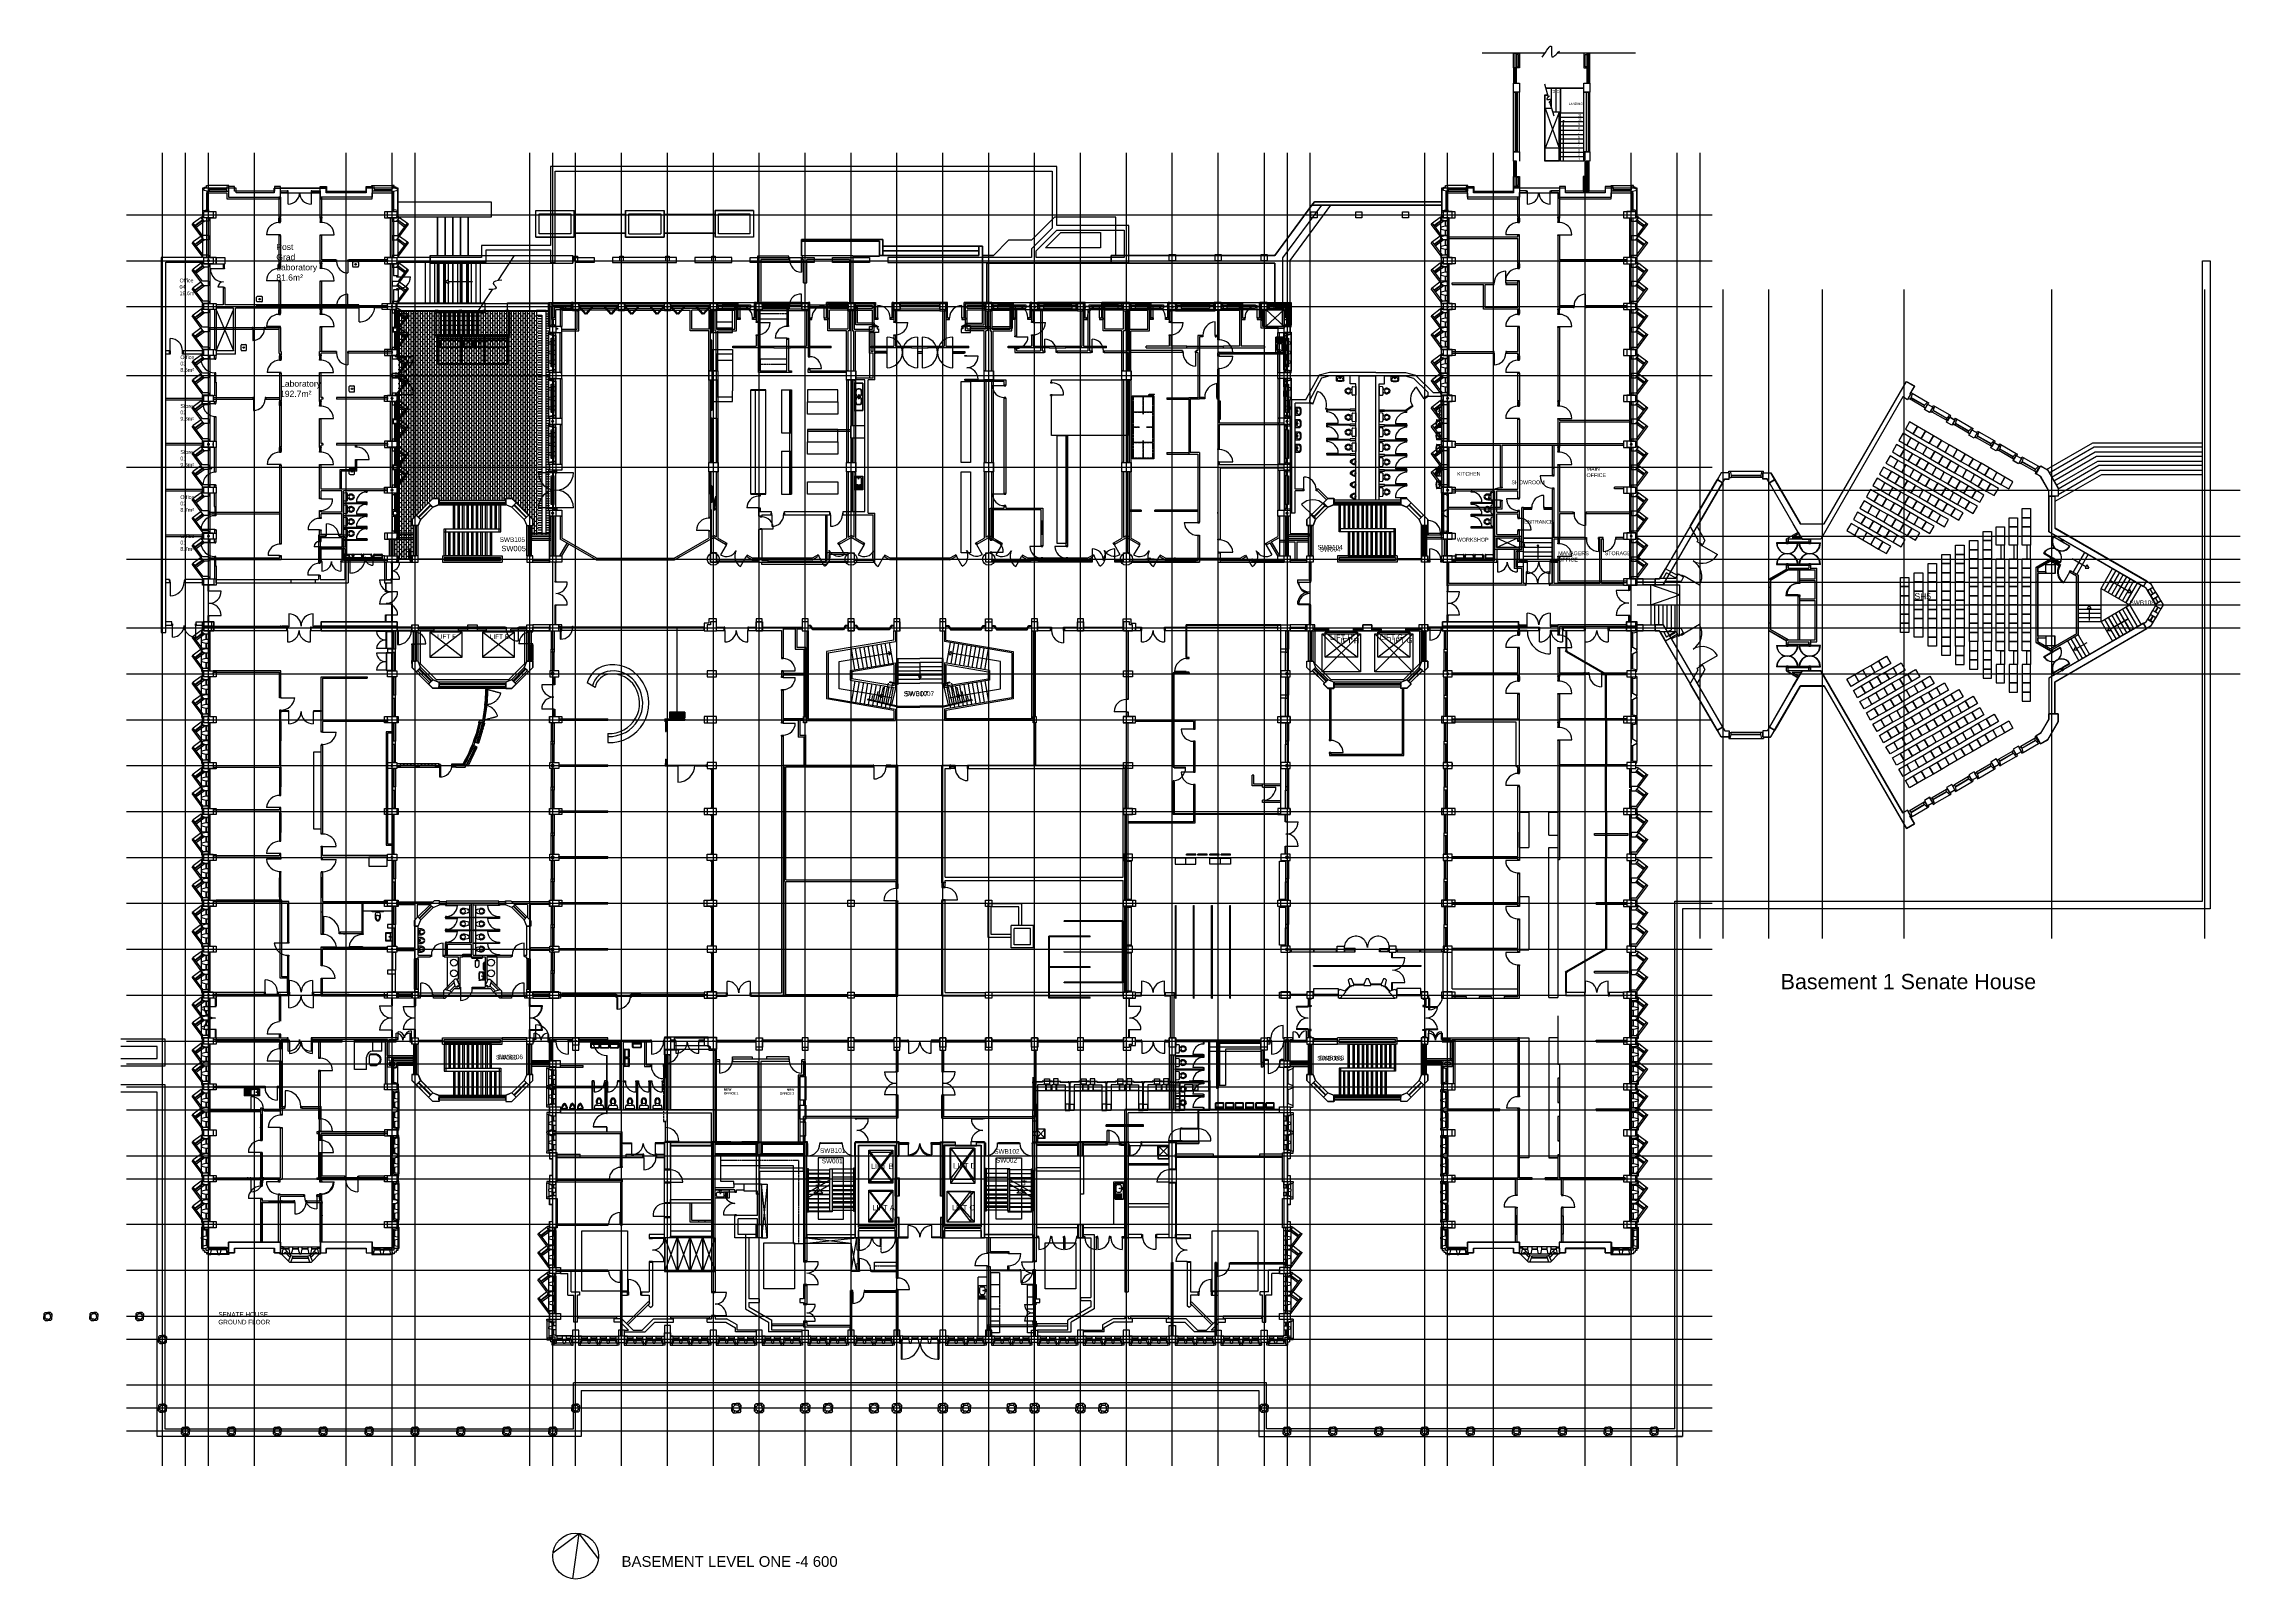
# Model space of a CAD drawing. Header units: millimetres. Extents: x -58291 to 85267, y -25390 to 74943.
import ezdxf

# ---------------------------------------------------------------- set-up
doc = ezdxf.new("R2010")
doc.units = ezdxf.units.MM
doc.header["$PDSIZE"] = 5
for name, pattern in [('HIDDEN', [9.525, 6.35, -3.175]), ('HIDDEN2', [4.7625, 3.175, -1.5875]), ('PCENTRE', [50.8, 31.75, -6.35, 6.35, -6.35]), ('PCENTRE2', [28.575, 19.05, -3.175, 3.175, -3.175])]:
    doc.linetypes.add(name, pattern=pattern)
for name, color, linetype in [('Basement 01 - Curtain Walls', 1, 'Continuous'), ('Basement 01 - Doors Windows and Openings', 1, 'Continuous'), ('Basement 01 - General', 1, 'Continuous'), ('Basement 01 - Hatch', 1, 'Continuous'), ('Basement 01 - Mass Elements', 2, 'Continuous'), ('Basement 01 - Multi-View Blocks', 2, 'Continuous'), ('Basement 01 - Railings', 2, 'Continuous'), ('Basement 01 - Stairs', 8, 'Continuous'), ('Basement 01 - Structural Members', 5, 'Continuous'), ('Basement 01 - Text and Leaders', 1, 'Continuous'), ('Basement 01 - Walls', 3, 'Continuous'), ('Basement 02 - Multi-View Blocks', 2, 'Continuous'), ('BL', 8, 'Continuous'), ('Boundaries_and_building_grids', 140, 'PCENTRE2'), ('BRICK_WALLS_P4', 1, 'Continuous'), ('COLUMNS_P5', 5, 'Continuous'), ('DR', 8, 'Continuous'), ('Furniture', 1, 'Continuous'), ('LIFTS AND STAIRS', 8, 'Continuous'), ('SANITARY', 4, 'Continuous'), ('SHOPFITTING', 4, 'Continuous'), ('SITE', 1, 'Continuous'), ('TEXT', 2, 'Continuous'), ('WA', 6, 'Continuous'), ('WA_EXT', 7, 'Continuous'), ('WN', 4, 'Continuous')]:
    doc.layers.add(name, color=color, linetype=linetype)
doc.styles.add('arial', font='arial.ttf')
doc.styles.add('Arial1', font='arial.ttf')
doc.styles.add('S+D_1-50_3.5mm', font='arial.ttf', dxfattribs={"height": 175})

# ---------------------------------------------------------------- blocks, each defined once
blk = doc.blocks.new('whb2')
for p, q in [((-250, 0), (250, 0)), ((-250, -303.1), (-250, 0)), ((250, 0), (250, -303.1)), ((-201, -29.5), (201.1, -29.5)), ((-200, -252.8), (-168.5, -155.3)), ((168.6, -155.3), (200.1, -252.8))]:
    blk.add_line(p, q)
blk.add_circle((0, -160.7), 22.3)
for centre, radius, start, end in [((-214.2, -303.1), 35.7, 180, 255.523), ((-199.1, -56.3), 26.8, 94.124, 173.479), ((0, 526.8), 892.9, 255.523, 284.478), ((-151.4, -259.8), 49.1, 171.798, 253.912), ((-109.1, -186.3), 67, 111.901, 152.434), ((0, 265.2), 595.5, 253.912, 286.088), ((0, -457.8), 359.7, 68.098, 111.902), ((109.2, -186.3), 67, 27.567, 68.099), ((151.5, -259.8), 49.1, 286.088, 8.202), ((199.2, -56.3), 26.8, 6.521, 85.876), ((214.3, -303.1), 35.7, 284.477, 0)]:
    blk.add_arc(centre, radius, start, end)
blk = doc.blocks.new('Chair Accent 30x30')
at = {"linetype": 'Continuous'}
for p, q in [((-15, 3.1), (-15, 18)), ((-12.5, 18.3), (-12.5, 3)), ((-9.5, 0), (9.5, 0)), ((12.5, 18.3), (12.5, 3)), ((15, 3.1), (15, 18))]:
    blk.add_line(p, q, dxfattribs=at)
for centre, radius, start, end in [((0, 14.6), 15.4, 12.6804, 167.3196), ((-13.8, 3.1), 1.25, 180, 0), ((0, 14.4), 13.1, 17.408, 162.5919), ((-9.5, 3), 3, 180, 270), ((9.5, 3), 3, 270, 0), ((13.8, 3.1), 1.25, 180, 0)]:
    blk.add_arc(centre, radius, start, end, dxfattribs=at)
blk = doc.blocks.new('computer desk with drawers')
at = {"linetype": 'Continuous'}
for p, q in [((0, -1800), (0, 0)), ((1200, 0), (0, 0)), ((1200, -600), (1200, 0)), ((1800, 0), (1200, 0)), ((1800, -600), (1800, 0)), ((800, -1800), (800, -1000)), ((1800, -600), (1200, -600)), ((800, -1800), (0, -1800))]:
    blk.add_line(p, q, dxfattribs=at)
blk.add_arc((1200, -1000), 400, 90, 180, dxfattribs=at)

msp = doc.modelspace()

# ---------------------------------------------------------------- hatches: boundary and pattern name
at = {"layer": 'Basement 01 - Hatch', "linetype": 'Continuous', "lineweight": -3}
h = msp.add_hatch(dxfattribs=at)
h.set_pattern_fill('AR-B816', color=8, scale=0.75, angle=90, style=0)
h.paths.add_polyline_path([(-26083, 57526), (-26083, 57226), (-25973, 57226), (-25973, 42852), (-26433, 42852), (-26433, 43459), (-26333, 43459), (-26333, 43859), (-27700, 45226), (-28100, 45226), (-28100, 45126), (-32466, 45126), (-32466, 45226), (-32866, 45226), (-34233, 43859), (-34233, 43476), (-34133, 43459), (-34133, 41476), (-34233, 41476), (-34233, 41296), (-35133, 41296), (-35133, 41476), (-35383, 41476), (-35383, 42576), (-35133, 42576), (-35133, 42976), (-35273, 42976), (-35273, 45576), (-35133, 45576), (-35133, 45976), (-35273, 45976), (-35273, 48576), (-35133, 48576), (-35133, 48976), (-35273, 48976), (-35273, 51576), (-35133, 51576), (-35133, 54976), (-35273, 54976), (-35273, 57526)])
h = msp.add_hatch(dxfattribs=at)
h.set_pattern_fill('ANSI31', color=8, scale=50, angle=315, style=0)
h.paths.add_polyline_path([(-25453, 57526), (-25233, 57526), (-25233, 56107), (-25283, 56107), (-25283, 53444), (-25233, 53444), (-25233, 53107), (-25283, 53107), (-25283, 50444), (-25233, 50444), (-25233, 50107), (-25283, 50107), (-25283, 47444), (-25233, 47444), (-25233, 42852), (-25453, 42852)])
h = msp.add_hatch(dxfattribs=at)
h.set_pattern_fill('ANSI31', color=8, scale=50, angle=315, style=0)
h.paths.add_polyline_path([(-25973, 57226), (-25753, 57226), (-25753, 42852), (-25973, 42852)])

# ---------------------------------------------------------------- linework, layer by layer
at = {"layer": 'Basement 01 - Curtain Walls', "color": 3, "linetype": 'Continuous', "lineweight": -3}
for p, q in [((33017, 63607, -4600), (33067, 63607, -4600)), ((33017, 63607, -4600), (33017, 63465, -4600)), ((33017, 63465, -4600), (33317, 63397, -4600)), ((33317, 63397, -4600), (33467, 63397, -4600)), ((33467, 63397, -4600), (33467, 63576, -4600)), ((33317, 63029, -4600), (33017, 62961, -4600)), ((33017, 62961, -4600), (33017, 62840, -4600)), ((33017, 62840, -4600), (33317, 62772, -4600)), ((33317, 62404, -4600), (33017, 62336, -4600)), ((33017, 62336, -4600), (33017, 62215, -4600)), ((33017, 62215, -4600), (33317, 62147, -4600)), ((33317, 61779, -4600), (33017, 61711, -4600)), ((33467, 63029, -4600), (33317, 63029, -4600)), ((33317, 62772, -4600), (33467, 62772, -4600)), ((33467, 62404, -4600), (33317, 62404, -4600)), ((33317, 62147, -4600), (33467, 62147, -4600)), ((33467, 61779, -4600), (33317, 61779, -4600)), ((33017, 61711, -4600), (33017, 61590, -4600)), ((33017, 61590, -4600), (33317, 61522, -4600)), ((33317, 61154, -4600), (33017, 61086, -4600)), ((33017, 61086, -4600), (33017, 60944, -4600)), ((33017, 60944, -4600), (33067, 60944, -4600)), ((33017, 60607, -4600), (33017, 60465, -4600)), ((33017, 60607, -4600), (33067, 60607, -4600)), ((33017, 60465, -4600), (33317, 60397, -4600)), ((33067, 60944, -4600), (33067, 60976, -4600)), ((33067, 60976, -4600), (33467, 60976, -4600)), ((33317, 61522, -4600), (33467, 61522, -4600)), ((33467, 61154, -4600), (33317, 61154, -4600)), ((33317, 60397, -4600), (33467, 60397, -4600)), ((33467, 61154, -4600), (33467, 60976, -4600)), ((33467, 60397, -4600), (33467, 60576, -4600)), ((33317, 60029, -4600), (33017, 59961, -4600)), ((33017, 59961, -4600), (33017, 59840, -4600)), ((33017, 59840, -4600), (33317, 59772, -4600)), ((33317, 59404, -4600), (33017, 59336, -4600)), ((33017, 59336, -4600), (33017, 59215, -4600)), ((33017, 59215, -4600), (33317, 59147, -4600)), ((33467, 60029, -4600), (33317, 60029, -4600)), ((33317, 59772, -4600), (33467, 59772, -4600)), ((33467, 59404, -4600), (33317, 59404, -4600)), ((33317, 59147, -4600), (33467, 59147, -4600)), ((-35283, 58026, -4600), (-35283, 57526, -4600)), ((-35283, 58026, -4600), (-29478, 58026, -4600)), ((-35283, 57526, -4600), (-29478, 57526, -4600)), ((-29478, 58026, -4600), (-29478, 57526, -4600)), ((-29478, 57526, -4600), (-27978, 57526, -4600)), ((-27978, 57526, -4600), (-27978, 58026, -4600)), ((-27978, 58026, -4600), (-25233, 58026, -4600)), ((-27978, 57526, -4600), (-25233, 57526, -4600)), ((-25233, 58051, -4600), (-23733, 58051, -4600)), ((-25233, 56476, -4600), (-25233, 58051, -4600)), ((-23733, 57971, -4600), (-25153, 57971, -4600)), ((-25153, 57971, -4600), (-25153, 56476, -4600)), ((-25133, 56476, -4600), (-25133, 57951, -4600)), ((-25133, 57951, -4600), (-23733, 57951, -4600)), ((-25023, 56476, -4600), (-25023, 57841, -4600)), ((-25023, 57841, -4600), (-23733, 57841, -4600)), ((-23733, 58051, -4600), (-23733, 57971, -4600)), ((-23733, 57841, -4600), (-23733, 57951, -4600)), ((-23333, 58051, -4600), (-23333, 57971, -4600)), ((-23333, 58051, -4600), (-20733, 58051, -4600)), ((-23333, 57971, -4600), (-20733, 57971, -4600)), ((-23333, 57841, -4600), (-23333, 57951, -4600)), ((-20733, 57951, -4600), (-23333, 57951, -4600)), ((-20733, 57841, -4600), (-23333, 57841, -4600)), ((-20733, 58051, -4600), (-20733, 57971, -4600)), ((-20733, 57841, -4600), (-20733, 57951, -4600)), ((-20333, 58051, -4600), (-20333, 57971, -4600)), ((-20333, 58051, -4600), (-17733, 58051, -4600)), ((-20333, 57971, -4600), (-17733, 57971, -4600)), ((-20333, 57841, -4600), (-20333, 57951, -4600)), ((-20333, 57951, -4600), (-17733, 57951, -4600)), ((-20333, 57841, -4600), (-17733, 57841, -4600)), ((-17733, 58051, -4600), (-17733, 57971, -4600)), ((-17733, 57841, -4600), (-17733, 57951, -4600)), ((-17333, 58051, -4600), (-17333, 57971, -4600)), ((-17333, 58051, -4600), (-14733, 58051, -4600)), ((-17333, 57971, -4600), (-14733, 57971, -4600)), ((-17333, 57951, -4600), (-14733, 57951, -4600)), ((-17333, 57841, -4600), (-17333, 57951, -4600)), ((-17333, 57841, -4600), (-14733, 57841, -4600)), ((-14733, 58051, -4600), (-14733, 57971, -4600)), ((-14733, 57951, -4600), (-14733, 57841, -4600)), ((-14333, 57971, -4600), (-14333, 58051, -4600)), ((-14333, 58051, -4600), (-12923, 58051, -4600)), ((-13003, 57971, -4600), (-14333, 57971, -4600)), ((-13023, 57951, -4600), (-14333, 57951, -4600)), ((-14333, 57951, -4600), (-14333, 57841, -4600)), ((-13133, 57841, -4600), (-14333, 57841, -4600)), ((-13133, 57757, -4600), (-13133, 57841, -4600)), ((-13023, 57757, -4600), (-13133, 57757, -4600)), ((-13023, 57757, -4600), (-13023, 57951, -4600)), ((-13003, 57051, -4600), (-13003, 57971, -4600)), ((-12923, 58051, -4600), (-12923, 57051, -4600)), ((-11833, 57051, -4600), (-11833, 58051, -4600)), ((-11753, 58051, -4600), (-11833, 58051, -4600)), ((-11753, 57051, -4600), (-11753, 58051, -4600)), ((-8733, 58051, -4600), (-11333, 58051, -4600)), ((-11333, 57971, -4600), (-11333, 58051, -4600)), ((-8733, 57971, -4600), (-11333, 57971, -4600)), ((-11333, 57841, -4600), (-11333, 57951, -4600)), ((-8733, 57951, -4600), (-11333, 57951, -4600)), ((-8733, 57841, -4600), (-11333, 57841, -4600)), ((-8733, 57971, -4600), (-8733, 58051, -4600)), ((-8733, 57841, -4600), (-8733, 57951, -4600)), ((-8313, 57051, -4600), (-8313, 58051, -4600)), ((-8233, 58051, -4600), (-8313, 58051, -4600)), ((-8233, 57051, -4600), (-8233, 58051, -4600)), ((-5733, 58051, -4600), (-7143, 58051, -4600)), ((-7143, 57051, -4600), (-7143, 58051, -4600)), ((-5733, 57971, -4600), (-7063, 57971, -4600)), ((-7063, 57051, -4600), (-7063, 57971, -4600)), ((-7043, 57951, -4600), (-5733, 57951, -4600)), ((-7043, 57757, -4600), (-7043, 57951, -4600)), ((-7043, 57757, -4600), (-6933, 57757, -4600)), ((-6933, 57841, -4600), (-5733, 57841, -4600)), ((-6933, 57757, -4600), (-6933, 57841, -4600)), ((-5733, 57971, -4600), (-5733, 58051, -4600)), ((-5733, 57951, -4600), (-5733, 57841, -4600)), ((-5333, 57971, -4600), (-5333, 58051, -4600)), ((-5333, 58051, -4600), (-3923, 58051, -4600)), ((-4003, 57971, -4600), (-5333, 57971, -4600)), ((-4023, 57951, -4600), (-5333, 57951, -4600)), ((-5333, 57951, -4600), (-5333, 57841, -4600)), ((-4133, 57841, -4600), (-5333, 57841, -4600)), ((-4133, 57757, -4600), (-4133, 57841, -4600)), ((-4023, 57757, -4600), (-4133, 57757, -4600)), ((-4023, 57757, -4600), (-4023, 57951, -4600)), ((-4003, 57051, -4600), (-4003, 57971, -4600)), ((-3923, 58051, -4600), (-3923, 57051, -4600)), ((-2833, 57051, -4600), (-2833, 58051, -4600)), ((-2753, 58051, -4600), (-2833, 58051, -4600)), ((-2753, 57051, -4600), (-2753, 58051, -4600)), ((-2333, 57971, -4600), (-2333, 58051, -4600)), ((267, 58051, -4600), (-2333, 58051, -4600)), ((267, 57971, -4600), (-2333, 57971, -4600)), ((267, 57951, -4600), (-2333, 57951, -4600)), ((-2333, 57841, -4600), (-2333, 57951, -4600)), ((267, 57841, -4600), (-2333, 57841, -4600)), ((267, 57971, -4600), (267, 58051, -4600)), ((267, 57841, -4600), (267, 57951, -4600)), ((767, 58051, -4600), (687, 58051, -4600)), ((687, 57051, -4600), (687, 58051, -4600)), ((767, 57051, -4600), (767, 58051, -4600)), ((3267, 58051, -4600), (1857, 58051, -4600)), ((1857, 57051, -4600), (1857, 58051, -4600)), ((3267, 57971, -4600), (1937, 57971, -4600)), ((1937, 57051, -4600), (1937, 57971, -4600)), ((1957, 57757, -4600), (1957, 57951, -4600)), ((1957, 57951, -4600), (3267, 57951, -4600)), ((1957, 57757, -4600), (2067, 57757, -4600)), ((2067, 57841, -4600), (3267, 57841, -4600)), ((2067, 57757, -4600), (2067, 57841, -4600)), ((3267, 57971, -4600), (3267, 58051, -4600)), ((3267, 57951, -4600), (3267, 57841, -4600)), ((3667, 57971, -4600), (3667, 58051, -4600)), ((3667, 58051, -4600), (5077, 58051, -4600)), ((4997, 57971, -4600), (3667, 57971, -4600)), ((3667, 57951, -4600), (3667, 57841, -4600)), ((4977, 57951, -4600), (3667, 57951, -4600)), ((4867, 57841, -4600), (3667, 57841, -4600)), ((4867, 57757, -4600), (4867, 57841, -4600)), ((4977, 57757, -4600), (4867, 57757, -4600)), ((4977, 57757, -4600), (4977, 57951, -4600)), ((4997, 57051, -4600), (4997, 57971, -4600)), ((5077, 58051, -4600), (5077, 57051, -4600)), ((6247, 58051, -4600), (6167, 58051, -4600)), ((6167, 57051, -4600), (6167, 58051, -4600)), ((6247, 57051, -4600), (6247, 58051, -4600)), ((6667, 57971, -4600), (6667, 58051, -4600)), ((9267, 58051, -4600), (6667, 58051, -4600)), ((9267, 57971, -4600), (6667, 57971, -4600)), ((6667, 57841, -4600), (6667, 57951, -4600)), ((9267, 57951, -4600), (6667, 57951, -4600)), ((9267, 57841, -4600), (6667, 57841, -4600)), ((6667, 57501, -4600), (6667, 57611, -4600)), ((9267, 57611, -4600), (6667, 57611, -4600)), ((9267, 57501, -4600), (6667, 57501, -4600)), ((9267, 57971, -4600), (9267, 58051, -4600)), ((9267, 57841, -4600), (9267, 57951, -4600)), ((9267, 57611, -4600), (9267, 57501, -4600)), ((9767, 58051, -4600), (9687, 58051, -4600)), ((9687, 57051, -4600), (9687, 58051, -4600)), ((9767, 57051, -4600), (9767, 58051, -4600)), ((12267, 58051, -4600), (10857, 58051, -4600)), ((10857, 57051, -4600), (10857, 58051, -4600)), ((10937, 57051, -4600), (10937, 57971, -4600)), ((12267, 57971, -4600), (10937, 57971, -4600)), ((10957, 57951, -4600), (12267, 57951, -4600)), ((10957, 57757, -4600), (10957, 57951, -4600)), ((10957, 57757, -4600), (11067, 57757, -4600)), ((11067, 57757, -4600), (11067, 57841, -4600)), ((11067, 57841, -4600), (12267, 57841, -4600)), ((12267, 57971, -4600), (12267, 58051, -4600)), ((12267, 57951, -4600), (12267, 57841, -4600)), ((12667, 58051, -4600), (14077, 58051, -4600)), ((12667, 57971, -4600), (12667, 58051, -4600)), ((12667, 57971, -4600), (13997, 57971, -4600)), ((13977, 57951, -4600), (12667, 57951, -4600)), ((12667, 57951, -4600), (12667, 57841, -4600)), ((13867, 57841, -4600), (12667, 57841, -4600)), ((13867, 57757, -4600), (13867, 57841, -4600)), ((13977, 57757, -4600), (13867, 57757, -4600)), ((13977, 57757, -4600), (13977, 57951, -4600)), ((13997, 57051, -4600), (13997, 57971, -4600)), ((14077, 57051, -4600), (14077, 58051, -4600)), ((15167, 57051, -4600), (15167, 58051, -4600)), ((15167, 58051, -4600), (15247, 58051, -4600)), ((15247, 57051, -4600), (15247, 58051, -4600)), ((15667, 58051, -4600), (18267, 58051, -4600)), ((15667, 57971, -4600), (15667, 58051, -4600)), ((15667, 57971, -4600), (18267, 57971, -4600)), ((15667, 57951, -4600), (18267, 57951, -4600)), ((15667, 57841, -4600), (15667, 57951, -4600)), ((15667, 57841, -4600), (18267, 57841, -4600)), ((18267, 57971, -4600), (18267, 58051, -4600)), ((18267, 57841, -4600), (18267, 57951, -4600)), ((18667, 58051, -4600), (18667, 57971, -4600)), ((18667, 58051, -4600), (20077, 58051, -4600)), ((18667, 57971, -4600), (19997, 57971, -4600)), ((18667, 57841, -4600), (18667, 57951, -4600)), ((19977, 57951, -4600), (18667, 57951, -4600)), ((19867, 57841, -4600), (18667, 57841, -4600)), ((19867, 57757, -4600), (19867, 57841, -4600)), ((19977, 57757, -4600), (19867, 57757, -4600)), ((19977, 57757, -4600), (19977, 57951, -4600)), ((19997, 57051, -4600), (19997, 57971, -4600)), ((20077, 57051, -4600), (20077, 58051, -4600)), ((21167, 58051, -4600), (21247, 58051, -4600)), ((21167, 57051, -4600), (21167, 58051, -4600)), ((21247, 57051, -4600), (21247, 58051, -4600)), ((21667, 57971, -4600), (21667, 58051, -4600)), ((21667, 58051, -4600), (23167, 58051, -4600)), ((21667, 57971, -4600), (23087, 57971, -4600)), ((21667, 57951, -4600), (23067, 57951, -4600)), ((21667, 57841, -4600), (21667, 57951, -4600)), ((22957, 57841, -4600), (21667, 57841, -4600)), ((22957, 56476, -4600), (22957, 57841, -4600)), ((23067, 57951, -4600), (23067, 56476, -4600)), ((23087, 56476, -4600), (23087, 57971, -4600)), ((23167, 56476, -4600), (23167, 58051, -4600)), ((33317, 58779, -4600), (33017, 58711, -4600)), ((33017, 58711, -4600), (33017, 58590, -4600)), ((33017, 58590, -4600), (33317, 58522, -4600)), ((33317, 58154, -4600), (33017, 58086, -4600)), ((33017, 58086, -4600), (33017, 57944, -4600)), ((33017, 57944, -4600), (33067, 57944, -4600)), ((33017, 57607, -4600), (33067, 57607, -4600)), ((33017, 57607, -4600), (33017, 57465, -4600)), ((33017, 57465, -4600), (33317, 57397, -4600)), ((33067, 57944, -4600), (33067, 57976, -4600)), ((33067, 57976, -4600), (33467, 57976, -4600)), ((33467, 58779, -4600), (33317, 58779, -4600)), ((33317, 58522, -4600), (33467, 58522, -4600)), ((33467, 58154, -4600), (33317, 58154, -4600)), ((33467, 58154, -4600), (33467, 57976, -4600)), ((33467, 57397, -4600), (33467, 57576, -4600)), ((-25283, 56107, -4600), (-25233, 56107, -4600)), ((-25283, 56107, -4600), (-25283, 55965, -4600)), ((-25153, 56476, -4600), (-25233, 56476, -4600)), ((-25133, 56476, -4600), (-25023, 56476, -4600)), ((-24833, 55897, -4600), (-24833, 56076, -4600)), ((-12923, 57051, -4600), (-13003, 57051, -4600)), ((-11753, 57051, -4600), (-11833, 57051, -4600)), ((-8233, 57051, -4600), (-8313, 57051, -4600)), ((-7143, 57051, -4600), (-7063, 57051, -4600)), ((-3923, 57051, -4600), (-4003, 57051, -4600)), ((-2753, 57051, -4600), (-2833, 57051, -4600)), ((767, 57051, -4600), (687, 57051, -4600)), ((1857, 57051, -4600), (1857, 57051, -4600)), ((1857, 57051, -4600), (1937, 57051, -4600)), ((5077, 57051, -4600), (4997, 57051, -4600)), ((6247, 57051, -4600), (6167, 57051, -4600)), ((9767, 57051, -4600), (9687, 57051, -4600)), ((10857, 57051, -4600), (10937, 57051, -4600)), ((13997, 57051, -4600), (14077, 57051, -4600)), ((15167, 57051, -4600), (15247, 57051, -4600)), ((19997, 57051, -4600), (20077, 57051, -4600)), ((21167, 57051, -4600), (21247, 57051, -4600)), ((23167, 56076, -4600), (22767, 56076, -4600)), ((22767, 55897, -4600), (22767, 56076, -4600)), ((22957, 56476, -4600), (23067, 56476, -4600)), ((23087, 56476, -4600), (23167, 56476, -4600)), ((23217, 56107, -4600), (23167, 56107, -4600)), ((23167, 56107, -4600), (23167, 56076, -4600)), ((23217, 55965, -4600), (23217, 56107, -4600)), ((33317, 57029, -4600), (33017, 56961, -4600)), ((33017, 56961, -4600), (33017, 56840, -4600)), ((33017, 56840, -4600), (33317, 56772, -4600)), ((33317, 56404, -4600), (33017, 56336, -4600)), ((33017, 56336, -4600), (33017, 56215, -4600)), ((33017, 56215, -4600), (33317, 56147, -4600)), ((33317, 57397, -4600), (33467, 57397, -4600)), ((33467, 57029, -4600), (33317, 57029, -4600)), ((33317, 56772, -4600), (33467, 56772, -4600)), ((33467, 56404, -4600), (33317, 56404, -4600)), ((33317, 56147, -4600), (33467, 56147, -4600)), ((-25283, 55965, -4600), (-24983, 55897, -4600)), ((-24983, 55529, -4600), (-25283, 55461, -4600)), ((-25283, 55461, -4600), (-25283, 55340, -4600)), ((-25283, 55340, -4600), (-24983, 55272, -4600)), ((-24983, 54904, -4600), (-25283, 54836, -4600)), ((-25283, 54836, -4600), (-25283, 54715, -4600)), ((-25283, 54715, -4600), (-24983, 54647, -4600)), ((-24983, 55897, -4600), (-24833, 55897, -4600)), ((-24833, 55529, -4600), (-24983, 55529, -4600)), ((-24983, 55272, -4600), (-24833, 55272, -4600)), ((-24833, 54904, -4600), (-24983, 54904, -4600)), ((-24983, 54647, -4600), (-24833, 54647, -4600)), ((-24833, 55529, -4600), (-24833, 55272, -4600)), ((22767, 55897, -4600), (22917, 55897, -4600)), ((22767, 55529, -4600), (22767, 55272, -4600)), ((22917, 55529, -4600), (22767, 55529, -4600)), ((22767, 55272, -4600), (22917, 55272, -4600)), ((22767, 54904, -4600), (22767, 54647, -4600)), ((22917, 54904, -4600), (22767, 54904, -4600)), ((22767, 54647, -4600), (22917, 54647, -4600)), ((22917, 55897, -4600), (23217, 55965, -4600)), ((23217, 55461, -4600), (22917, 55529, -4600)), ((22917, 55272, -4600), (23217, 55340, -4600)), ((23217, 54836, -4600), (22917, 54904, -4600)), ((22917, 54647, -4600), (23217, 54715, -4600)), ((23217, 55340, -4600), (23217, 55461, -4600)), ((23217, 54715, -4600), (23217, 54836, -4600)), ((33317, 55779, -4600), (33017, 55711, -4600)), ((33017, 55711, -4600), (33017, 55590, -4600)), ((33017, 55590, -4600), (33317, 55522, -4600)), ((33317, 55154, -4600), (33017, 55086, -4600)), ((33017, 55086, -4600), (33017, 54944, -4600)), ((33017, 54944, -4600), (33067, 54944, -4600)), ((33017, 54607, -4600), (33017, 54465, -4600)), ((33017, 54607, -4600), (33067, 54607, -4600)), ((33067, 54944, -4600), (33067, 54976, -4600)), ((33067, 54976, -4600), (33467, 54976, -4600)), ((33467, 55779, -4600), (33317, 55779, -4600)), ((33317, 55522, -4600), (33467, 55522, -4600)), ((33467, 55154, -4600), (33317, 55154, -4600)), ((33467, 55154, -4600), (33467, 54976, -4600)), ((33467, 54397, -4600), (33467, 54576, -4600)), ((-24983, 54279, -4600), (-25283, 54211, -4600)), ((-25283, 54211, -4600), (-25283, 54090, -4600)), ((-25283, 54090, -4600), (-24983, 54022, -4600)), ((-24983, 53654, -4600), (-25283, 53586, -4600)), ((-25283, 53586, -4600), (-25283, 53444, -4600)), ((-25283, 53444, -4600), (-25233, 53444, -4600)), ((-25233, 53476, -4600), (-24833, 53476, -4600)), ((-25233, 53444, -4600), (-25233, 53476, -4600)), ((-24833, 54279, -4600), (-24983, 54279, -4600)), ((-24983, 54022, -4600), (-24833, 54022, -4600)), ((-24833, 53654, -4600), (-24983, 53654, -4600)), ((-24833, 53654, -4600), (-24833, 53476, -4600)), ((22767, 54279, -4600), (22767, 54022, -4600)), ((22917, 54279, -4600), (22767, 54279, -4600)), ((22767, 54022, -4600), (22917, 54022, -4600)), ((22917, 53654, -4600), (22767, 53654, -4600)), ((22767, 53654, -4600), (22767, 53476, -4600)), ((23217, 54211, -4600), (22917, 54279, -4600)), ((22917, 54022, -4600), (23217, 54090, -4600)), ((23217, 53586, -4600), (22917, 53654, -4600)), ((23217, 53444, -4600), (23167, 53444, -4600)), ((23217, 54090, -4600), (23217, 54211, -4600)), ((23217, 53444, -4600), (23217, 53586, -4600)), ((33017, 54465, -4600), (33317, 54397, -4600)), ((33317, 54029, -4600), (33017, 53961, -4600)), ((33017, 53961, -4600), (33017, 53840, -4600)), ((33017, 53840, -4600), (33317, 53772, -4600)), ((33317, 53404, -4600), (33017, 53336, -4600)), ((33017, 53336, -4600), (33017, 53215, -4600)), ((33017, 53215, -4600), (33317, 53147, -4600)), ((33317, 54397, -4600), (33467, 54397, -4600)), ((33467, 54029, -4600), (33317, 54029, -4600)), ((33317, 53772, -4600), (33467, 53772, -4600)), ((33467, 53404, -4600), (33317, 53404, -4600)), ((33317, 53147, -4600), (33467, 53147, -4600)), ((-25283, 53107, -4600), (-25233, 53107, -4600)), ((-25283, 53107, -4600), (-25283, 52965, -4600)), ((-25283, 52965, -4600), (-24983, 52897, -4600)), ((-24983, 52529, -4600), (-25283, 52461, -4600)), ((-25283, 52461, -4600), (-25283, 52340, -4600)), ((-25283, 52340, -4600), (-24983, 52272, -4600)), ((-24983, 51904, -4600), (-25283, 51836, -4600)), ((-25283, 51836, -4600), (-25283, 51715, -4600)), ((-25283, 51715, -4600), (-24983, 51647, -4600)), ((-24983, 52897, -4600), (-24833, 52897, -4600)), ((-24833, 52529, -4600), (-24983, 52529, -4600)), ((-24983, 52272, -4600), (-24833, 52272, -4600)), ((-24833, 51904, -4600), (-24983, 51904, -4600)), ((-24833, 52897, -4600), (-24833, 53076, -4600)), ((23167, 53076, -4600), (22767, 53076, -4600)), ((22767, 52897, -4600), (22767, 53076, -4600)), ((22767, 52897, -4600), (22917, 52897, -4600)), ((22767, 52529, -4600), (22767, 52272, -4600)), ((22917, 52529, -4600), (22767, 52529, -4600)), ((22767, 52272, -4600), (22917, 52272, -4600)), ((22767, 51904, -4600), (22767, 50654, -4600)), ((22917, 51904, -4600), (22767, 51904, -4600)), ((22917, 52897, -4600), (23217, 52965, -4600)), ((23217, 52461, -4600), (22917, 52529, -4600)), ((22917, 52272, -4600), (23217, 52340, -4600)), ((23217, 51836, -4600), (22917, 51904, -4600)), ((22917, 51647, -4600), (23217, 51715, -4600)), ((23217, 53107, -4600), (23167, 53107, -4600)), ((23167, 53107, -4600), (23167, 53076, -4600)), ((23217, 52965, -4600), (23217, 53107, -4600)), ((23217, 52340, -4600), (23217, 52461, -4600)), ((23217, 51715, -4600), (23217, 51836, -4600)), ((33317, 52779, -4600), (33017, 52711, -4600)), ((33017, 52711, -4600), (33017, 52590, -4600)), ((33017, 52590, -4600), (33317, 52522, -4600)), ((33317, 52154, -4600), (33017, 52086, -4600)), ((33017, 52086, -4600), (33017, 51944, -4600)), ((33017, 51944, -4600), (33067, 51944, -4600)), ((33067, 51976, -4600), (33467, 51976, -4600)), ((33067, 51944, -4600), (33067, 51976, -4600)), ((33467, 52779, -4600), (33317, 52779, -4600)), ((33317, 52522, -4600), (33467, 52522, -4600)), ((33467, 52154, -4600), (33317, 52154, -4600)), ((33467, 52154, -4600), (33467, 51976, -4600)), ((63730, 52043, -4600), (63580, 51783, -4600)), ((63580, 51783, -4600), (63691, 51719, -4600)), ((63761, 51840, -4600), (63691, 51719, -4600)), ((64620, 51182, -4600), (63691, 51719, -4600)), ((63703, 52059, -4600), (63758, 52154, -4600)), ((63703, 52059, -4600), (63730, 52043, -4600)), ((63758, 52154, -4600), (63837, 52108, -4600)), ((63837, 52108, -4600), (63761, 51840, -4600)), ((-24983, 51279, -4600), (-25283, 51211, -4600)), ((-25283, 51211, -4600), (-25283, 51090, -4600)), ((-25283, 51090, -4600), (-24983, 51022, -4600)), ((-24983, 50654, -4600), (-25283, 50586, -4600)), ((-25283, 50586, -4600), (-25283, 50444, -4600)), ((-25283, 50444, -4600), (-25233, 50444, -4600)), ((-25233, 50444, -4600), (-25233, 50476, -4600)), ((-25233, 50476, -4600), (-24833, 50476, -4600)), ((-24983, 51647, -4600), (-24833, 51647, -4600)), ((-24833, 51279, -4600), (-24983, 51279, -4600)), ((-24983, 51022, -4600), (-24833, 51022, -4600)), ((-24833, 50654, -4600), (-24983, 50654, -4600)), ((-24833, 50654, -4600), (-24833, 50476, -4600)), ((22767, 51647, -4600), (22917, 51647, -4600)), ((22917, 51279, -4600), (22767, 51279, -4600)), ((22767, 51022, -4600), (22917, 51022, -4600)), ((22767, 50654, -4600), (22767, 50476, -4600)), ((22917, 50654, -4600), (22767, 50654, -4600)), ((23217, 51211, -4600), (22917, 51279, -4600)), ((22917, 51022, -4600), (23217, 51090, -4600)), ((23217, 50586, -4600), (22917, 50654, -4600)), ((23217, 50444, -4600), (23167, 50444, -4600)), ((23217, 51090, -4600), (23217, 51211, -4600)), ((23217, 50444, -4600), (23217, 50586, -4600)), ((64642, 51331, -4600), (64572, 51210, -4600)), ((64684, 51146, -4600), (64572, 51210, -4600)), ((64837, 51531, -4600), (64642, 51331, -4600)), ((64834, 51405, -4600), (64684, 51146, -4600)), ((64861, 51390, -4600), (64834, 51405, -4600)), ((64837, 51531, -4600), (64916, 51485, -4600)), ((64861, 51390, -4600), (64916, 51485, -4600)), ((65180, 51205, -4600), (65030, 50946, -4600)), ((65030, 50946, -4600), (65142, 50881, -4600)), ((65212, 51003, -4600), (65142, 50881, -4600)), ((66071, 50345, -4600), (65142, 50881, -4600)), ((65153, 51221, -4600), (65208, 51316, -4600)), ((65153, 51221, -4600), (65180, 51205, -4600)), ((65208, 51316, -4600), (65288, 51271, -4600)), ((65288, 51271, -4600), (65212, 51003, -4600)), ((66093, 50494, -4600), (66023, 50372, -4600)), ((66134, 50308, -4600), (66023, 50372, -4600)), ((66287, 50693, -4600), (66093, 50494, -4600)), ((66284, 50568, -4600), (66134, 50308, -4600)), ((66312, 50552, -4600), (66284, 50568, -4600)), ((66287, 50693, -4600), (66367, 50647, -4600)), ((66312, 50552, -4600), (66367, 50647, -4600)), ((66631, 50368, -4600), (66481, 50108, -4600)), ((66604, 50383, -4600), (66659, 50479, -4600)), ((66604, 50383, -4600), (66631, 50368, -4600)), ((66659, 50479, -4600), (66738, 50433, -4600)), ((66738, 50433, -4600), (66662, 50165, -4600)), ((-25283, 50107, -4600), (-25233, 50107, -4600)), ((-25283, 50107, -4600), (-25283, 49965, -4600)), ((-25283, 49965, -4600), (-24983, 49897, -4600)), ((-24983, 49529, -4600), (-25283, 49461, -4600)), ((-25283, 49461, -4600), (-25283, 49340, -4600)), ((-25283, 49340, -4600), (-24983, 49272, -4600)), ((-24983, 48904, -4600), (-25283, 48836, -4600)), ((-25283, 48836, -4600), (-25283, 48715, -4600)), ((-24983, 49897, -4600), (-24833, 49897, -4600)), ((-24833, 49529, -4600), (-24983, 49529, -4600)), ((-24983, 49272, -4600), (-24833, 49272, -4600)), ((-24833, 48904, -4600), (-24983, 48904, -4600)), ((-24833, 49897, -4600), (-24833, 50076, -4600)), ((66481, 50108, -4600), (66592, 50044, -4600)), ((66662, 50165, -4600), (66592, 50044, -4600)), ((67521, 49507, -4600), (66592, 50044, -4600)), ((67544, 49656, -4600), (67474, 49535, -4600)), ((67585, 49470, -4600), (67474, 49535, -4600)), ((67738, 49856, -4600), (67544, 49656, -4600)), ((67735, 49730, -4600), (67585, 49470, -4600)), ((67762, 49715, -4600), (67735, 49730, -4600)), ((67738, 49856, -4600), (67817, 49810, -4600)), ((67762, 49715, -4600), (67817, 49810, -4600)), ((68081, 49530, -4600), (67931, 49270, -4600)), ((67931, 49270, -4600), (68043, 49206, -4600)), ((68113, 49327, -4600), (68043, 49206, -4600)), ((68972, 48670, -4600), (68043, 49206, -4600)), ((68054, 49546, -4600), (68109, 49641, -4600)), ((68054, 49546, -4600), (68081, 49530, -4600)), ((68109, 49641, -4600), (68189, 49595, -4600)), ((68189, 49595, -4600), (68113, 49327, -4600)), ((68994, 48818, -4600), (68924, 48697, -4600)), ((69188, 49018, -4600), (68994, 48818, -4600)), ((69186, 48893, -4600), (69036, 48633, -4600)), ((69213, 48877, -4600), (69186, 48893, -4600)), ((69188, 49018, -4600), (69268, 48972, -4600)), ((69213, 48877, -4600), (69268, 48972, -4600)), ((-25283, 48715, -4600), (-24983, 48647, -4600)), ((-24983, 48279, -4600), (-25283, 48211, -4600)), ((-25283, 48211, -4600), (-25283, 48090, -4600)), ((-25283, 48090, -4600), (-24983, 48022, -4600)), ((-24983, 47654, -4600), (-25283, 47586, -4600)), ((-25283, 47586, -4600), (-25283, 47444, -4600)), ((-25283, 47444, -4600), (-25233, 47444, -4600)), ((-25233, 47476, -4600), (-24833, 47476, -4600)), ((-25233, 47444, -4600), (-25233, 47476, -4600)), ((-24983, 48647, -4600), (-24833, 48647, -4600)), ((-24833, 48279, -4600), (-24983, 48279, -4600)), ((-24983, 48022, -4600), (-24833, 48022, -4600)), ((-24833, 47654, -4600), (-24983, 47654, -4600)), ((-24833, 47654, -4600), (-24833, 47476, -4600)), ((69036, 48633, -4600), (68924, 48697, -4600)), ((69532, 48693, -4600), (69382, 48433, -4600)), ((69382, 48433, -4600), (69493, 48369, -4600)), ((69563, 48490, -4600), (69493, 48369, -4600)), ((70422, 47832, -4600), (69493, 48369, -4600)), ((69505, 48708, -4600), (69560, 48804, -4600)), ((69505, 48708, -4600), (69532, 48693, -4600)), ((69560, 48804, -4600), (69639, 48758, -4600)), ((69639, 48758, -4600), (69563, 48490, -4600)), ((70445, 47981, -4600), (70375, 47860, -4600)), ((70486, 47795, -4600), (70375, 47860, -4600)), ((70639, 48180, -4600), (70445, 47981, -4600)), ((70636, 48055, -4600), (70486, 47795, -4600)), ((70663, 48039, -4600), (70636, 48055, -4600)), ((70639, 48180, -4600), (70718, 48135, -4600)), ((70663, 48039, -4600), (70718, 48135, -4600)), ((70982, 47855, -4600), (70832, 47595, -4600)), ((70832, 47595, -4600), (70944, 47531, -4600)), ((71014, 47652, -4600), (70944, 47531, -4600)), ((71873, 46995, -4600), (70944, 47531, -4600)), ((70955, 47871, -4600), (71010, 47966, -4600)), ((70955, 47871, -4600), (70982, 47855, -4600)), ((71010, 47966, -4600), (71090, 47920, -4600)), ((71090, 47920, -4600), (71014, 47652, -4600)), ((51841, 46911, -4600), (51841, 47021, -4600)), ((51841, 47021, -4600), (51933, 47021, -4600)), ((51841, 46911, -4600), (51872, 46911, -4600)), ((51872, 46911, -4600), (51872, 46611, -4600)), ((51872, 46611, -4600), (52001, 46611, -4600)), ((51933, 47021, -4600), (52001, 46751, -4600)), ((52001, 46751, -4600), (52001, 46611, -4600)), ((53944, 46611, -4600), (52001, 46611, -4600)), ((54012, 47021, -4600), (53944, 46751, -4600)), ((53944, 46751, -4600), (53944, 46611, -4600)), ((54072, 46611, -4600), (53944, 46611, -4600)), ((54012, 47021, -4600), (54104, 47021, -4600)), ((54104, 46911, -4600), (54072, 46911, -4600)), ((54072, 46911, -4600), (54072, 46611, -4600)), ((54104, 46911, -4600), (54104, 47021, -4600)), ((71895, 47143, -4600), (71825, 47022, -4600)), ((71937, 46958, -4600), (71825, 47022, -4600)), ((72089, 47343, -4600), (71895, 47143, -4600)), ((72087, 47217, -4600), (71937, 46958, -4600)), ((72087, 47217, -4600), (72114, 47202, -4600)), ((72089, 47343, -4600), (72169, 47297, -4600)), ((72114, 47202, -4600), (72169, 47297, -4600)), ((72114, 47202, -4600), (72114, 47202, -4600)), ((-47983, 36607, -4600), (-47933, 36607, -4600)), ((-47983, 36607, -4600), (-47983, 36465, -4600)), ((-47983, 36465, -4600), (-47683, 36397, -4600)), ((-47683, 36029, -4600), (-47983, 35961, -4600)), ((-47983, 35961, -4600), (-47983, 35840, -4600)), ((-47683, 36397, -4600), (-47533, 36397, -4600)), ((-47533, 36029, -4600), (-47683, 36029, -4600)), ((-47533, 36397, -4600), (-47533, 36576, -4600)), ((-47983, 35840, -4600), (-47683, 35772, -4600)), ((-47683, 35404, -4600), (-47983, 35336, -4600)), ((-47983, 35336, -4600), (-47983, 35215, -4600)), ((-47983, 35215, -4600), (-47683, 35147, -4600)), ((-47683, 34779, -4600), (-47983, 34711, -4600)), ((-47983, 34711, -4600), (-47983, 34590, -4600)), ((-47983, 34590, -4600), (-47683, 34522, -4600)), ((-47683, 35772, -4600), (-47533, 35772, -4600)), ((-47533, 35404, -4600), (-47683, 35404, -4600)), ((-47683, 35147, -4600), (-47533, 35147, -4600)), ((-47533, 34779, -4600), (-47683, 34779, -4600)), ((-47683, 34522, -4600), (-47533, 34522, -4600)), ((-47683, 34154, -4600), (-47983, 34086, -4600)), ((-47983, 34086, -4600), (-47983, 33944, -4600)), ((-47983, 33944, -4600), (-47933, 33944, -4600)), ((-47983, 33607, -4600), (-47933, 33607, -4600)), ((-47983, 33607, -4600), (-47983, 33465, -4600)), ((-47983, 33465, -4600), (-47683, 33397, -4600)), ((-47683, 33029, -4600), (-47983, 32961, -4600)), ((-47933, 33976, -4600), (-47533, 33976, -4600)), ((-47933, 33944, -4600), (-47933, 33976, -4600)), ((-47533, 34154, -4600), (-47683, 34154, -4600)), ((-47683, 33397, -4600), (-47533, 33397, -4600)), ((-47533, 33029, -4600), (-47683, 33029, -4600)), ((-47533, 34154, -4600), (-47533, 33976, -4600)), ((-47533, 33397, -4600), (-47533, 33576, -4600)), ((-47983, 32961, -4600), (-47983, 32840, -4600)), ((-47983, 32840, -4600), (-47683, 32772, -4600)), ((-47683, 32404, -4600), (-47983, 32336, -4600)), ((-47983, 32336, -4600), (-47983, 32215, -4600)), ((-47983, 32215, -4600), (-47683, 32147, -4600)), ((-47683, 31779, -4600), (-47983, 31711, -4600)), ((-47983, 31711, -4600), (-47983, 31590, -4600)), ((-47983, 31590, -4600), (-47683, 31522, -4600)), ((-47683, 32772, -4600), (-47533, 32772, -4600)), ((-47533, 32404, -4600), (-47683, 32404, -4600)), ((-47683, 32147, -4600), (-47533, 32147, -4600)), ((-47533, 31779, -4600), (-47683, 31779, -4600)), ((-47683, 31154, -4600), (-47983, 31086, -4600)), ((-47983, 31086, -4600), (-47983, 30944, -4600)), ((-47983, 30944, -4600), (-47933, 30944, -4600)), ((-47983, 30607, -4600), (-47983, 30465, -4600)), ((-47983, 30607, -4600), (-47933, 30607, -4600)), ((-47983, 30465, -4600), (-47683, 30397, -4600)), ((-47933, 30944, -4600), (-47933, 30976, -4600)), ((-47933, 30976, -4600), (-47533, 30976, -4600)), ((-47683, 31522, -4600), (-47533, 31522, -4600)), ((-47533, 31154, -4600), (-47683, 31154, -4600)), ((-47683, 30397, -4600), (-47533, 30397, -4600)), ((-47533, 31154, -4600), (-47533, 30976, -4600)), ((-47533, 30397, -4600), (-47533, 30576, -4600)), ((-47683, 30029, -4600), (-47983, 29961, -4600)), ((-47983, 29961, -4600), (-47983, 29840, -4600)), ((-47983, 29840, -4600), (-47683, 29772, -4600)), ((-47683, 29404, -4600), (-47983, 29336, -4600)), ((-47983, 29336, -4600), (-47983, 29215, -4600)), ((-47983, 29215, -4600), (-47683, 29147, -4600)), ((-47683, 28779, -4600), (-47983, 28711, -4600)), ((-47533, 30029, -4600), (-47683, 30029, -4600)), ((-47683, 29772, -4600), (-47533, 29772, -4600)), ((-47533, 29404, -4600), (-47683, 29404, -4600)), ((-47683, 29147, -4600), (-47533, 29147, -4600)), ((-47533, 28779, -4600), (-47683, 28779, -4600)), ((51841, 29651, -4600), (51841, 29541, -4600)), ((51841, 29651, -4600), (51872, 29651, -4600)), ((51841, 29541, -4600), (51933, 29541, -4600)), ((51872, 29651, -4600), (51872, 29951, -4600)), ((51872, 29951, -4600), (52001, 29951, -4600)), ((51933, 29541, -4600), (52001, 29811, -4600)), ((53944, 29951, -4600), (52001, 29951, -4600)), ((52001, 29811, -4600), (52001, 29951, -4600)), ((54072, 29951, -4600), (53944, 29951, -4600)), ((53944, 29811, -4600), (53944, 29951, -4600)), ((54012, 29541, -4600), (53944, 29811, -4600)), ((54012, 29541, -4600), (54104, 29541, -4600)), ((54072, 29651, -4600), (54072, 29951, -4600)), ((54104, 29651, -4600), (54072, 29651, -4600)), ((54104, 29651, -4600), (54104, 29541, -4600)), ((70422, 28730, -4600), (69493, 28193, -4600)), ((70486, 28766, -4600), (70375, 28702, -4600)), ((70636, 28507, -4600), (70486, 28766, -4600)), ((70832, 28966, -4600), (70944, 29031, -4600)), ((70982, 28707, -4600), (70832, 28966, -4600)), ((71873, 29567, -4600), (70944, 29031, -4600)), ((71014, 28909, -4600), (70944, 29031, -4600)), ((71090, 28641, -4600), (71014, 28909, -4600)), ((71937, 29604, -4600), (71825, 29540, -4600)), ((71895, 29418, -4600), (71825, 29540, -4600)), ((72089, 29219, -4600), (71895, 29418, -4600)), ((72087, 29344, -4600), (71937, 29604, -4600)), ((72087, 29344, -4600), (72114, 29360, -4600)), ((72089, 29219, -4600), (72169, 29265, -4600)), ((72114, 29360, -4600), (72169, 29265, -4600)), ((-47983, 28711, -4600), (-47983, 28590, -4600)), ((-47983, 28590, -4600), (-47683, 28522, -4600)), ((-47683, 28154, -4600), (-47983, 28086, -4600)), ((-47983, 28086, -4600), (-47983, 27944, -4600)), ((-47983, 27944, -4600), (-47933, 27944, -4600)), ((-47983, 27607, -4600), (-47983, 27465, -4600)), ((-47983, 27607, -4600), (-47933, 27607, -4600)), ((-47983, 27465, -4600), (-47683, 27397, -4600)), ((-47933, 27976, -4600), (-47533, 27976, -4600)), ((-47933, 27944, -4600), (-47933, 27976, -4600)), ((-47683, 28522, -4600), (-47533, 28522, -4600)), ((-47533, 28154, -4600), (-47683, 28154, -4600)), ((-47683, 27397, -4600), (-47533, 27397, -4600)), ((-47533, 28154, -4600), (-47533, 27976, -4600)), ((-47533, 27397, -4600), (-47533, 27576, -4600)), ((67931, 27291, -4600), (68043, 27356, -4600)), ((68081, 27031, -4600), (67931, 27291, -4600)), ((68972, 27892, -4600), (68043, 27356, -4600)), ((68113, 27234, -4600), (68043, 27356, -4600)), ((69036, 27929, -4600), (68924, 27864, -4600)), ((68994, 27743, -4600), (68924, 27864, -4600)), ((69188, 27544, -4600), (68994, 27743, -4600)), ((69186, 27669, -4600), (69036, 27929, -4600)), ((69213, 27685, -4600), (69186, 27669, -4600)), ((69188, 27544, -4600), (69268, 27589, -4600)), ((69213, 27685, -4600), (69268, 27589, -4600)), ((69382, 28129, -4600), (69493, 28193, -4600)), ((69532, 27869, -4600), (69382, 28129, -4600)), ((69563, 28072, -4600), (69493, 28193, -4600)), ((69505, 27853, -4600), (69532, 27869, -4600)), ((69505, 27853, -4600), (69560, 27758, -4600)), ((69560, 27758, -4600), (69639, 27804, -4600)), ((69639, 27804, -4600), (69563, 28072, -4600)), ((70445, 28581, -4600), (70375, 28702, -4600)), ((70639, 28381, -4600), (70445, 28581, -4600)), ((70663, 28522, -4600), (70636, 28507, -4600)), ((70639, 28381, -4600), (70718, 28427, -4600)), ((70663, 28522, -4600), (70718, 28427, -4600)), ((70955, 28691, -4600), (70982, 28707, -4600)), ((70955, 28691, -4600), (71010, 28596, -4600)), ((71010, 28596, -4600), (71090, 28641, -4600)), ((-47683, 27029, -4600), (-47983, 26961, -4600)), ((-47983, 26961, -4600), (-47983, 26840, -4600)), ((-47983, 26840, -4600), (-47683, 26772, -4600)), ((-47683, 26404, -4600), (-47983, 26336, -4600)), ((-47983, 26336, -4600), (-47983, 26215, -4600)), ((-47983, 26215, -4600), (-47683, 26147, -4600)), ((-47533, 27029, -4600), (-47683, 27029, -4600)), ((-47683, 26772, -4600), (-47533, 26772, -4600)), ((-47533, 26404, -4600), (-47683, 26404, -4600)), ((-47683, 26147, -4600), (-47533, 26147, -4600)), ((66071, 26217, -4600), (65142, 25680, -4600)), ((66134, 26254, -4600), (66023, 26189, -4600)), ((66093, 26068, -4600), (66023, 26189, -4600)), ((66287, 25868, -4600), (66093, 26068, -4600)), ((66284, 25994, -4600), (66134, 26254, -4600)), ((66312, 26010, -4600), (66284, 25994, -4600)), ((66287, 25868, -4600), (66367, 25914, -4600)), ((66312, 26010, -4600), (66367, 25914, -4600)), ((66481, 26454, -4600), (66592, 26518, -4600)), ((66631, 26194, -4600), (66481, 26454, -4600)), ((67521, 27054, -4600), (66592, 26518, -4600)), ((66662, 26397, -4600), (66592, 26518, -4600)), ((66604, 26178, -4600), (66631, 26194, -4600)), ((66604, 26178, -4600), (66659, 26083, -4600)), ((66659, 26083, -4600), (66738, 26129, -4600)), ((66738, 26129, -4600), (66662, 26397, -4600)), ((67585, 27091, -4600), (67474, 27027, -4600)), ((67544, 26906, -4600), (67474, 27027, -4600)), ((67738, 26706, -4600), (67544, 26906, -4600)), ((67735, 26831, -4600), (67585, 27091, -4600)), ((67762, 26847, -4600), (67735, 26831, -4600)), ((67738, 26706, -4600), (67817, 26752, -4600)), ((67762, 26847, -4600), (67817, 26752, -4600)), ((68054, 27016, -4600), (68081, 27031, -4600)), ((68054, 27016, -4600), (68109, 26921, -4600)), ((68109, 26921, -4600), (68189, 26966, -4600)), ((68189, 26966, -4600), (68113, 27234, -4600)), ((-47683, 25779, -4600), (-47983, 25711, -4600)), ((-47983, 25711, -4600), (-47983, 25590, -4600)), ((-47983, 25590, -4600), (-47683, 25522, -4600)), ((-47683, 25154, -4600), (-47983, 25086, -4600)), ((-47983, 25086, -4600), (-47983, 24944, -4600)), ((-47983, 24944, -4600), (-47933, 24944, -4600)), ((-47983, 24607, -4600), (-47983, 24465, -4600)), ((-47983, 24607, -4600), (-47933, 24607, -4600)), ((-47983, 24465, -4600), (-47683, 24397, -4600)), ((-47933, 24976, -4600), (-47533, 24976, -4600)), ((-47933, 24944, -4600), (-47933, 24976, -4600)), ((-47533, 25779, -4600), (-47683, 25779, -4600)), ((-47683, 25522, -4600), (-47533, 25522, -4600)), ((-47533, 25154, -4600), (-47683, 25154, -4600)), ((-47533, 25154, -4600), (-47533, 24976, -4600)), ((-47533, 24397, -4600), (-47533, 24576, -4600)), ((63580, 24778, -4600), (63691, 24843, -4600)), ((63730, 24519, -4600), (63580, 24778, -4600)), ((64620, 25379, -4600), (63691, 24843, -4600)), ((63761, 24722, -4600), (63691, 24843, -4600)), ((63703, 24503, -4600), (63730, 24519, -4600)), ((63703, 24503, -4600), (63758, 24408, -4600)), ((63758, 24408, -4600), (63837, 24454, -4600)), ((63837, 24454, -4600), (63761, 24722, -4600)), ((64684, 25416, -4600), (64572, 25352, -4600)), ((64642, 25230, -4600), (64572, 25352, -4600)), ((64837, 25031, -4600), (64642, 25230, -4600)), ((64834, 25156, -4600), (64684, 25416, -4600)), ((64861, 25172, -4600), (64834, 25156, -4600)), ((64837, 25031, -4600), (64916, 25077, -4600)), ((64861, 25172, -4600), (64916, 25077, -4600)), ((65030, 25616, -4600), (65142, 25680, -4600)), ((65180, 25356, -4600), (65030, 25616, -4600)), ((65212, 25559, -4600), (65142, 25680, -4600)), ((65153, 25341, -4600), (65180, 25356, -4600)), ((65153, 25341, -4600), (65208, 25245, -4600)), ((65208, 25245, -4600), (65288, 25291, -4600)), ((65288, 25291, -4600), (65212, 25559, -4600)), ((-47683, 24029, -4600), (-47983, 23961, -4600)), ((-47983, 23961, -4600), (-47983, 23840, -4600)), ((-47983, 23840, -4600), (-47683, 23772, -4600)), ((-47683, 23404, -4600), (-47983, 23336, -4600)), ((-47983, 23336, -4600), (-47983, 23215, -4600)), ((-47983, 23215, -4600), (-47683, 23147, -4600)), ((-47683, 24397, -4600), (-47533, 24397, -4600)), ((-47533, 24029, -4600), (-47683, 24029, -4600)), ((-47683, 23772, -4600), (-47533, 23772, -4600)), ((-47533, 23404, -4600), (-47683, 23404, -4600)), ((-47683, 23147, -4600), (-47533, 23147, -4600)), ((-47683, 22779, -4600), (-47983, 22711, -4600)), ((-47983, 22711, -4600), (-47983, 22590, -4600)), ((-47983, 22590, -4600), (-47683, 22522, -4600)), ((-47683, 22154, -4600), (-47983, 22086, -4600)), ((-47983, 22086, -4600), (-47983, 21944, -4600)), ((-47983, 21944, -4600), (-47933, 21944, -4600)), ((-47983, 21607, -4600), (-47983, 21465, -4600)), ((-47983, 21607, -4600), (-47933, 21607, -4600)), ((-47933, 21976, -4600), (-47533, 21976, -4600)), ((-47933, 21944, -4600), (-47933, 21976, -4600)), ((-47533, 22779, -4600), (-47683, 22779, -4600)), ((-47683, 22522, -4600), (-47533, 22522, -4600)), ((-47533, 22154, -4600), (-47683, 22154, -4600)), ((-47533, 22154, -4600), (-47533, 21976, -4600)), ((-47533, 21397, -4600), (-47533, 21576, -4600)), ((-47983, 21465, -4600), (-47683, 21397, -4600)), ((-47683, 21029, -4600), (-47983, 20961, -4600)), ((-47983, 20961, -4600), (-47983, 20840, -4600)), ((-47983, 20840, -4600), (-47683, 20772, -4600)), ((-47683, 20404, -4600), (-47983, 20336, -4600)), ((-47983, 20336, -4600), (-47983, 20215, -4600)), ((-47983, 20215, -4600), (-47683, 20147, -4600)), ((-47683, 21397, -4600), (-47533, 21397, -4600)), ((-47533, 21029, -4600), (-47683, 21029, -4600)), ((-47683, 20772, -4600), (-47533, 20772, -4600)), ((-47533, 20404, -4600), (-47683, 20404, -4600)), ((-47683, 20147, -4600), (-47533, 20147, -4600)), ((-47683, 19779, -4600), (-47983, 19711, -4600)), ((-47983, 19711, -4600), (-47983, 19590, -4600)), ((-47983, 19590, -4600), (-47683, 19522, -4600)), ((-47683, 19154, -4600), (-47983, 19086, -4600)), ((-47983, 19086, -4600), (-47983, 18944, -4600)), ((-47983, 18944, -4600), (-47933, 18944, -4600)), ((-47933, 18944, -4600), (-47933, 18976, -4600)), ((-47933, 18976, -4600), (-47533, 18976, -4600)), ((-47533, 19779, -4600), (-47683, 19779, -4600)), ((-47683, 19522, -4600), (-47533, 19522, -4600)), ((-47533, 19154, -4600), (-47683, 19154, -4600)), ((-47533, 19154, -4600), (-47533, 18976, -4600)), ((-47983, 18607, -4600), (-47983, 18465, -4600)), ((-47983, 18607, -4600), (-47933, 18607, -4600)), ((-47983, 18465, -4600), (-47683, 18397, -4600)), ((-47683, 18029, -4600), (-47983, 17961, -4600)), ((-47983, 17961, -4600), (-47983, 17840, -4600)), ((-47983, 17840, -4600), (-47683, 17772, -4600)), ((-47683, 17404, -4600), (-47983, 17336, -4600)), ((-47983, 17336, -4600), (-47983, 17215, -4600)), ((-47683, 18397, -4600), (-47533, 18397, -4600)), ((-47533, 18029, -4600), (-47683, 18029, -4600)), ((-47683, 17772, -4600), (-47533, 17772, -4600)), ((-47533, 17404, -4600), (-47683, 17404, -4600)), ((-47533, 18397, -4600), (-47533, 18576, -4600)), ((-47983, 17215, -4600), (-47683, 17147, -4600)), ((-47683, 16779, -4600), (-47983, 16711, -4600)), ((-47983, 16711, -4600), (-47983, 16590, -4600)), ((-47983, 16590, -4600), (-47683, 16522, -4600)), ((-47683, 16154, -4600), (-47983, 16086, -4600)), ((-47983, 16086, -4600), (-47983, 15944, -4600)), ((-47983, 15944, -4600), (-47933, 15944, -4600)), ((-47933, 15976, -4600), (-47533, 15976, -4600)), ((-47933, 15944, -4600), (-47933, 15976, -4600)), ((-47683, 17147, -4600), (-47533, 17147, -4600)), ((-47533, 16779, -4600), (-47683, 16779, -4600)), ((-47683, 16522, -4600), (-47533, 16522, -4600)), ((-47533, 16154, -4600), (-47683, 16154, -4600)), ((-47533, 16154, -4600), (-47533, 15976, -4600)), ((-47983, 15607, -4600), (-47933, 15607, -4600)), ((-47983, 15607, -4600), (-47983, 15465, -4600)), ((-47983, 15465, -4600), (-47683, 15397, -4600)), ((-47683, 15029, -4600), (-47983, 14961, -4600)), ((-47983, 14961, -4600), (-47983, 14840, -4600)), ((-47983, 14840, -4600), (-47683, 14772, -4600)), ((-47683, 14404, -4600), (-47983, 14336, -4600)), ((-47683, 15397, -4600), (-47533, 15397, -4600)), ((-47533, 15029, -4600), (-47683, 15029, -4600)), ((-47683, 14772, -4600), (-47533, 14772, -4600)), ((-47533, 14404, -4600), (-47683, 14404, -4600)), ((-47533, 15397, -4600), (-47533, 15576, -4600)), ((-47983, 14336, -4600), (-47983, 14215, -4600)), ((-47983, 14215, -4600), (-47683, 14147, -4600)), ((-47683, 13779, -4600), (-47983, 13711, -4600)), ((-47983, 13711, -4600), (-47983, 13590, -4600)), ((-47983, 13590, -4600), (-47683, 13522, -4600)), ((-47683, 13154, -4600), (-47983, 13086, -4600)), ((-47983, 13086, -4600), (-47983, 12944, -4600)), ((-47983, 12944, -4600), (-47933, 12944, -4600)), ((-47933, 12976, -4600), (-47533, 12976, -4600)), ((-47933, 12944, -4600), (-47933, 12976, -4600)), ((-47683, 14147, -4600), (-47533, 14147, -4600)), ((-47533, 13779, -4600), (-47683, 13779, -4600)), ((-47683, 13522, -4600), (-47533, 13522, -4600)), ((-47533, 13154, -4600), (-47683, 13154, -4600)), ((-47533, 13154, -4600), (-47533, 12976, -4600)), ((-47983, 12607, -4600), (-47933, 12607, -4600)), ((-47983, 12607, -4600), (-47983, 12465, -4600)), ((-47983, 12465, -4600), (-47683, 12397, -4600)), ((-47683, 12029, -4600), (-47983, 11961, -4600)), ((-47983, 11961, -4600), (-47983, 11840, -4600)), ((-47983, 11840, -4600), (-47683, 11772, -4600)), ((-47683, 12397, -4600), (-47533, 12397, -4600)), ((-47533, 12029, -4600), (-47683, 12029, -4600)), ((-47683, 11772, -4600), (-47533, 11772, -4600)), ((-47533, 12397, -4600), (-47533, 12576, -4600)), ((45467, 12397, -4600), (45467, 12576, -4600)), ((45617, 12397, -4600), (45467, 12397, -4600)), ((45467, 12029, -4600), (45617, 12029, -4600)), ((45617, 11772, -4600), (45467, 11772, -4600)), ((45917, 12465, -4600), (45617, 12397, -4600)), ((45617, 12029, -4600), (45917, 11961, -4600)), ((45917, 11840, -4600), (45617, 11772, -4600)), ((45917, 12607, -4600), (45867, 12607, -4600)), ((45917, 12607, -4600), (45917, 12465, -4600)), ((45917, 11961, -4600), (45917, 11840, -4600)), ((-47683, 11404, -4600), (-47983, 11336, -4600)), ((-47983, 11336, -4600), (-47983, 11215, -4600)), ((-47983, 11215, -4600), (-47683, 11147, -4600)), ((-47683, 10779, -4600), (-47983, 10711, -4600)), ((-47983, 10711, -4600), (-47983, 10590, -4600)), ((-47983, 10590, -4600), (-47683, 10522, -4600)), ((-47683, 10154, -4600), (-47983, 10086, -4600)), ((-47983, 10086, -4600), (-47983, 9944, -4600)), ((-47533, 11404, -4600), (-47683, 11404, -4600)), ((-47683, 11147, -4600), (-47533, 11147, -4600)), ((-47533, 10779, -4600), (-47683, 10779, -4600)), ((-47683, 10522, -4600), (-47533, 10522, -4600)), ((-47533, 10154, -4600), (-47683, 10154, -4600)), ((-47533, 10154, -4600), (-47533, 9976, -4600)), ((45467, 11404, -4600), (45617, 11404, -4600)), ((45617, 11147, -4600), (45467, 11147, -4600)), ((45467, 10779, -4600), (45617, 10779, -4600)), ((45617, 10522, -4600), (45467, 10522, -4600)), ((45467, 10154, -4600), (45467, 9976, -4600)), ((45467, 10154, -4600), (45617, 10154, -4600)), ((45617, 11404, -4600), (45917, 11336, -4600)), ((45917, 11215, -4600), (45617, 11147, -4600)), ((45617, 10779, -4600), (45917, 10711, -4600)), ((45917, 10590, -4600), (45617, 10522, -4600)), ((45617, 10154, -4600), (45917, 10086, -4600)), ((45917, 11336, -4600), (45917, 11215, -4600)), ((45917, 10711, -4600), (45917, 10590, -4600)), ((45917, 10086, -4600), (45917, 9944, -4600)), ((-47983, 9944, -4600), (-47933, 9944, -4600)), ((-47983, 9607, -4600), (-47983, 9465, -4600)), ((-47983, 9607, -4600), (-47933, 9607, -4600)), ((-47983, 9465, -4600), (-47683, 9397, -4600)), ((-47683, 9029, -4600), (-47983, 8961, -4600)), ((-47983, 8961, -4600), (-47983, 8840, -4600)), ((-47983, 8840, -4600), (-47683, 8772, -4600)), ((-47933, 9976, -4600), (-47533, 9976, -4600)), ((-47933, 9944, -4600), (-47933, 9976, -4600)), ((-47683, 9397, -4600), (-47533, 9397, -4600)), ((-47533, 9029, -4600), (-47683, 9029, -4600)), ((-47683, 8772, -4600), (-47533, 8772, -4600)), ((-47533, 9397, -4600), (-47533, 9576, -4600)), ((45867, 9976, -4600), (45467, 9976, -4600)), ((45467, 9397, -4600), (45467, 9576, -4600)), ((45617, 9397, -4600), (45467, 9397, -4600)), ((45467, 9029, -4600), (45617, 9029, -4600)), ((45617, 8772, -4600), (45467, 8772, -4600)), ((45917, 9465, -4600), (45617, 9397, -4600)), ((45617, 9029, -4600), (45917, 8961, -4600)), ((45917, 8840, -4600), (45617, 8772, -4600)), ((45867, 9944, -4600), (45867, 9976, -4600)), ((45917, 9944, -4600), (45867, 9944, -4600)), ((45917, 9607, -4600), (45867, 9607, -4600)), ((45917, 9607, -4600), (45917, 9465, -4600)), ((45917, 8961, -4600), (45917, 8840, -4600)), ((-47683, 8404, -4600), (-47983, 8336, -4600)), ((-47983, 8336, -4600), (-47983, 8215, -4600)), ((-47983, 8215, -4600), (-47683, 8147, -4600)), ((-47683, 7779, -4600), (-47983, 7711, -4600)), ((-47983, 7711, -4600), (-47983, 7590, -4600)), ((-47983, 7590, -4600), (-47683, 7522, -4600)), ((-47533, 8404, -4600), (-47683, 8404, -4600)), ((-47683, 8147, -4600), (-47533, 8147, -4600)), ((-47533, 7779, -4600), (-47683, 7779, -4600)), ((-47683, 7522, -4600), (-47533, 7522, -4600)), ((-25283, 8107, -4600), (-25283, 7965, -4600)), ((-25283, 8107, -4600), (-25233, 8107, -4600)), ((-25283, 7965, -4600), (-24983, 7897, -4600)), ((-24983, 7529, -4600), (-25283, 7461, -4600)), ((-25283, 7461, -4600), (-25283, 7340, -4600)), ((-25283, 7340, -4600), (-24983, 7272, -4600)), ((-24983, 7897, -4600), (-24833, 7897, -4600)), ((-24833, 7529, -4600), (-24983, 7529, -4600)), ((-24983, 7272, -4600), (-24833, 7272, -4600)), ((-24833, 7897, -4600), (-24833, 8076, -4600)), ((-24833, 7529, -4600), (-24833, 7272, -4600)), ((45467, 8404, -4600), (45617, 8404, -4600)), ((45617, 8147, -4600), (45467, 8147, -4600)), ((45467, 7779, -4600), (45617, 7779, -4600)), ((45617, 7522, -4600), (45467, 7522, -4600)), ((45617, 8404, -4600), (45917, 8336, -4600)), ((45917, 8215, -4600), (45617, 8147, -4600)), ((45617, 7779, -4600), (45917, 7711, -4600)), ((45917, 7590, -4600), (45617, 7522, -4600)), ((45917, 8336, -4600), (45917, 8215, -4600)), ((45917, 7711, -4600), (45917, 7590, -4600)), ((-47683, 7154, -4600), (-47983, 7086, -4600)), ((-47983, 7086, -4600), (-47983, 6944, -4600)), ((-47983, 6944, -4600), (-47933, 6944, -4600)), ((-47983, 6607, -4600), (-47933, 6607, -4600)), ((-47983, 6607, -4600), (-47983, 6465, -4600)), ((-47983, 6465, -4600), (-47683, 6397, -4600)), ((-47683, 6029, -4600), (-47983, 5961, -4600)), ((-47983, 5961, -4600), (-47983, 5840, -4600)), ((-47983, 5840, -4600), (-47683, 5772, -4600)), ((-47933, 6944, -4600), (-47933, 6976, -4600)), ((-47933, 6976, -4600), (-47533, 6976, -4600)), ((-47533, 7154, -4600), (-47683, 7154, -4600)), ((-47683, 6397, -4600), (-47533, 6397, -4600)), ((-47533, 6029, -4600), (-47683, 6029, -4600)), ((-47683, 5772, -4600), (-47533, 5772, -4600)), ((-47533, 7154, -4600), (-47533, 6976, -4600)), ((-47533, 6397, -4600), (-47533, 6576, -4600)), ((-35533, 6397, -4600), (-35533, 6576, -4600)), ((-35133, 6576, -4600), (-35533, 6576, -4600)), ((-35533, 6397, -4600), (-35383, 6397, -4600)), ((-35383, 6029, -4600), (-35533, 6029, -4600)), ((-35533, 5772, -4600), (-35533, 6029, -4600)), ((-35533, 5772, -4600), (-35383, 5772, -4600)), ((-35383, 6397, -4600), (-35083, 6465, -4600)), ((-35083, 5961, -4600), (-35383, 6029, -4600)), ((-35383, 5772, -4600), (-35083, 5840, -4600)), ((-35133, 6607, -4600), (-35133, 6576, -4600)), ((-35083, 6607, -4600), (-35133, 6607, -4600)), ((-35083, 6465, -4600), (-35083, 6607, -4600)), ((-35083, 5840, -4600), (-35083, 5961, -4600)), ((-24983, 6904, -4600), (-25283, 6836, -4600)), ((-25283, 6836, -4600), (-25283, 6715, -4600)), ((-25283, 6715, -4600), (-24983, 6647, -4600)), ((-24983, 6279, -4600), (-25283, 6211, -4600)), ((-25283, 6211, -4600), (-25283, 6090, -4600)), ((-25283, 6090, -4600), (-24983, 6022, -4600)), ((-24833, 6904, -4600), (-24983, 6904, -4600)), ((-24983, 6647, -4600), (-24833, 6647, -4600)), ((-24833, 6279, -4600), (-24983, 6279, -4600)), ((-24983, 6022, -4600), (-24833, 6022, -4600)), ((-24833, 6904, -4600), (-24833, 6647, -4600)), ((-24833, 6279, -4600), (-24833, 6022, -4600)), ((33017, 6465, -4600), (33017, 6607, -4600)), ((33017, 6607, -4600), (33067, 6607, -4600)), ((33317, 6397, -4600), (33017, 6465, -4600)), ((33017, 5961, -4600), (33317, 6029, -4600)), ((33017, 5840, -4600), (33017, 5961, -4600)), ((33317, 5772, -4600), (33017, 5840, -4600)), ((33067, 6607, -4600), (33067, 6576, -4600)), ((33067, 6576, -4600), (33467, 6576, -4600)), ((33467, 6397, -4600), (33317, 6397, -4600)), ((33317, 6029, -4600), (33467, 6029, -4600)), ((33467, 5772, -4600), (33317, 5772, -4600)), ((33467, 6397, -4600), (33467, 6576, -4600)), ((33467, 5772, -4600), (33467, 6029, -4600)), ((45467, 7154, -4600), (45467, 6976, -4600)), ((45467, 7154, -4600), (45617, 7154, -4600)), ((45867, 6976, -4600), (45467, 6976, -4600)), ((45467, 6397, -4600), (45467, 6576, -4600)), ((45617, 6397, -4600), (45467, 6397, -4600)), ((45467, 6029, -4600), (45617, 6029, -4600)), ((45617, 5772, -4600), (45467, 5772, -4600)), ((45617, 7154, -4600), (45917, 7086, -4600)), ((45917, 6465, -4600), (45617, 6397, -4600)), ((45617, 6029, -4600), (45917, 5961, -4600)), ((45917, 5840, -4600), (45617, 5772, -4600)), ((45867, 6944, -4600), (45867, 6976, -4600)), ((45917, 6944, -4600), (45867, 6944, -4600)), ((45917, 6607, -4600), (45867, 6607, -4600)), ((45917, 7086, -4600), (45917, 6944, -4600)), ((45917, 6607, -4600), (45917, 6465, -4600)), ((45917, 5961, -4600), (45917, 5840, -4600)), ((-47683, 5404, -4600), (-47983, 5336, -4600)), ((-47983, 5336, -4600), (-47983, 5215, -4600)), ((-47983, 5215, -4600), (-47683, 5147, -4600)), ((-47683, 4779, -4600), (-47983, 4711, -4600)), ((-47983, 4711, -4600), (-47983, 4590, -4600)), ((-47983, 4590, -4600), (-47683, 4522, -4600)), ((-47533, 5404, -4600), (-47683, 5404, -4600)), ((-47683, 5147, -4600), (-47533, 5147, -4600)), ((-47533, 4779, -4600), (-47683, 4779, -4600)), ((-47683, 4522, -4600), (-47533, 4522, -4600)), ((-35383, 5404, -4600), (-35533, 5404, -4600)), ((-35533, 5147, -4600), (-35533, 5404, -4600)), ((-35533, 5147, -4600), (-35383, 5147, -4600)), ((-35383, 4779, -4600), (-35533, 4779, -4600)), ((-35533, 4522, -4600), (-35533, 4779, -4600)), ((-35533, 4522, -4600), (-35383, 4522, -4600)), ((-35083, 5336, -4600), (-35383, 5404, -4600)), ((-35383, 5147, -4600), (-35083, 5215, -4600)), ((-35083, 4711, -4600), (-35383, 4779, -4600)), ((-35383, 4522, -4600), (-35083, 4590, -4600)), ((-35083, 5215, -4600), (-35083, 5336, -4600)), ((-35083, 4590, -4600), (-35083, 4711, -4600)), ((-24983, 5654, -4600), (-25283, 5586, -4600)), ((-25283, 5586, -4600), (-25283, 5444, -4600)), ((-25283, 5444, -4600), (-25233, 5444, -4600)), ((-25283, 5107, -4600), (-25283, 4965, -4600)), ((-25283, 5107, -4600), (-25233, 5107, -4600)), ((-25283, 4965, -4600), (-24983, 4897, -4600)), ((-24983, 4529, -4600), (-25283, 4461, -4600)), ((-25283, 4461, -4600), (-25283, 4340, -4600)), ((-25283, 4340, -4600), (-24983, 4272, -4600)), ((-25233, 5444, -4600), (-25233, 5476, -4600)), ((-25233, 5476, -4600), (-24833, 5476, -4600)), ((-24833, 5654, -4600), (-24983, 5654, -4600)), ((-24983, 4897, -4600), (-24833, 4897, -4600)), ((-24833, 4529, -4600), (-24983, 4529, -4600)), ((-24833, 5654, -4600), (-24833, 5476, -4600)), ((-24833, 4897, -4600), (-24833, 5076, -4600)), ((-24833, 4529, -4600), (-24833, 4272, -4600)), ((22767, 4897, -4600), (22767, 5076, -4600)), ((23167, 5076, -4600), (22767, 5076, -4600)), ((22767, 4897, -4600), (22917, 4897, -4600)), ((22767, 4272, -4600), (22767, 4529, -4600)), ((22917, 4529, -4600), (22767, 4529, -4600)), ((22917, 4897, -4600), (23217, 4965, -4600)), ((23217, 4461, -4600), (22917, 4529, -4600)), ((22917, 4272, -4600), (23217, 4340, -4600)), ((23217, 5107, -4600), (23167, 5107, -4600)), ((23167, 5107, -4600), (23167, 5076, -4600)), ((23217, 4965, -4600), (23217, 5107, -4600)), ((23217, 4340, -4600), (23217, 4461, -4600)), ((33017, 5336, -4600), (33317, 5404, -4600)), ((33017, 5215, -4600), (33017, 5336, -4600)), ((33317, 5147, -4600), (33017, 5215, -4600)), ((33017, 4711, -4600), (33317, 4779, -4600)), ((33017, 4590, -4600), (33017, 4711, -4600)), ((33317, 4522, -4600), (33017, 4590, -4600)), ((33317, 5404, -4600), (33467, 5404, -4600)), ((33467, 5147, -4600), (33317, 5147, -4600)), ((33317, 4779, -4600), (33467, 4779, -4600)), ((33467, 4522, -4600), (33317, 4522, -4600)), ((33467, 5147, -4600), (33467, 5404, -4600)), ((33467, 4522, -4600), (33467, 4779, -4600)), ((45467, 5404, -4600), (45617, 5404, -4600)), ((45617, 5147, -4600), (45467, 5147, -4600)), ((45467, 4779, -4600), (45617, 4779, -4600)), ((45617, 4522, -4600), (45467, 4522, -4600)), ((45617, 5404, -4600), (45917, 5336, -4600)), ((45917, 5215, -4600), (45617, 5147, -4600)), ((45617, 4779, -4600), (45917, 4711, -4600)), ((45917, 4590, -4600), (45617, 4522, -4600)), ((45917, 5336, -4600), (45917, 5215, -4600)), ((45917, 4711, -4600), (45917, 4590, -4600)), ((-47683, 4154, -4600), (-47983, 4086, -4600)), ((-47983, 4086, -4600), (-47983, 3944, -4600)), ((-47983, 3944, -4600), (-47933, 3944, -4600)), ((-47983, 3607, -4600), (-47933, 3607, -4600)), ((-47983, 3607, -4600), (-47983, 3465, -4600)), ((-47983, 3465, -4600), (-47683, 3397, -4600)), ((-47683, 3029, -4600), (-47983, 2961, -4600)), ((-47983, 2961, -4600), (-47983, 2840, -4600)), ((-47933, 3944, -4600), (-47933, 3976, -4600)), ((-47933, 3976, -4600), (-47533, 3976, -4600)), ((-47533, 4154, -4600), (-47683, 4154, -4600)), ((-47683, 3397, -4600), (-47533, 3397, -4600)), ((-47533, 3029, -4600), (-47683, 3029, -4600)), ((-47533, 4154, -4600), (-47533, 3976, -4600)), ((-47533, 3397, -4600), (-47533, 3576, -4600)), ((-35533, 4154, -4600), (-35533, 3976, -4600)), ((-35383, 4154, -4600), (-35533, 4154, -4600)), ((-35133, 3576, -4600), (-35533, 3576, -4600)), ((-35533, 3397, -4600), (-35533, 3576, -4600)), ((-35533, 3397, -4600), (-35383, 3397, -4600)), ((-35383, 3029, -4600), (-35533, 3029, -4600)), ((-35533, 2772, -4600), (-35533, 3029, -4600)), ((-35083, 4086, -4600), (-35383, 4154, -4600)), ((-35383, 3397, -4600), (-35083, 3465, -4600)), ((-35083, 2961, -4600), (-35383, 3029, -4600)), ((-35083, 3944, -4600), (-35133, 3944, -4600)), ((-35133, 3607, -4600), (-35133, 3576, -4600)), ((-35083, 3607, -4600), (-35133, 3607, -4600)), ((-35083, 3944, -4600), (-35083, 4086, -4600)), ((-35083, 3465, -4600), (-35083, 3607, -4600)), ((-35083, 2840, -4600), (-35083, 2961, -4600)), ((-24983, 3904, -4600), (-25283, 3836, -4600)), ((-25283, 3836, -4600), (-25283, 3715, -4600)), ((-25283, 3715, -4600), (-24983, 3647, -4600)), ((-24983, 3279, -4600), (-25283, 3211, -4600)), ((-25283, 3211, -4600), (-25283, 3090, -4600)), ((-25283, 3090, -4600), (-24983, 3022, -4600)), ((-24983, 4272, -4600), (-24833, 4272, -4600)), ((-24833, 3904, -4600), (-24983, 3904, -4600)), ((-24983, 3647, -4600), (-24833, 3647, -4600)), ((-24833, 3279, -4600), (-24983, 3279, -4600)), ((-24983, 3022, -4600), (-24833, 3022, -4600)), ((-24833, 3904, -4600), (-24833, 3647, -4600)), ((-24833, 3279, -4600), (-24833, 3022, -4600)), ((22767, 4272, -4600), (22917, 4272, -4600)), ((22767, 3647, -4600), (22767, 3904, -4600)), ((22917, 3904, -4600), (22767, 3904, -4600)), ((22767, 3647, -4600), (22917, 3647, -4600)), ((22917, 3279, -4600), (22767, 3279, -4600)), ((22767, 3022, -4600), (22767, 3279, -4600)), ((22767, 3022, -4600), (22917, 3022, -4600)), ((23217, 3836, -4600), (22917, 3904, -4600)), ((22917, 3647, -4600), (23217, 3715, -4600)), ((23217, 3211, -4600), (22917, 3279, -4600)), ((22917, 3022, -4600), (23217, 3090, -4600)), ((23217, 3715, -4600), (23217, 3836, -4600)), ((23217, 3090, -4600), (23217, 3211, -4600)), ((33017, 4086, -4600), (33317, 4154, -4600)), ((33017, 3944, -4600), (33017, 4086, -4600)), ((33017, 3944, -4600), (33067, 3944, -4600)), ((33017, 3465, -4600), (33017, 3607, -4600)), ((33017, 3607, -4600), (33067, 3607, -4600)), ((33317, 3397, -4600), (33017, 3465, -4600)), ((33017, 2961, -4600), (33317, 3029, -4600)), ((33017, 2840, -4600), (33017, 2961, -4600)), ((33067, 3607, -4600), (33067, 3576, -4600)), ((33067, 3576, -4600), (33467, 3576, -4600)), ((33317, 4154, -4600), (33467, 4154, -4600)), ((33467, 3397, -4600), (33317, 3397, -4600)), ((33317, 3029, -4600), (33467, 3029, -4600)), ((33467, 4154, -4600), (33467, 3976, -4600)), ((33467, 3397, -4600), (33467, 3576, -4600)), ((33467, 2772, -4600), (33467, 3029, -4600)), ((45467, 4154, -4600), (45617, 4154, -4600)), ((45467, 4154, -4600), (45467, 3976, -4600)), ((45867, 3976, -4600), (45467, 3976, -4600)), ((45467, 3397, -4600), (45467, 3576, -4600)), ((45617, 3397, -4600), (45467, 3397, -4600)), ((45467, 3029, -4600), (45617, 3029, -4600)), ((45617, 4154, -4600), (45917, 4086, -4600)), ((45917, 3465, -4600), (45617, 3397, -4600)), ((45617, 3029, -4600), (45917, 2961, -4600)), ((45867, 3944, -4600), (45867, 3976, -4600)), ((45917, 3944, -4600), (45867, 3944, -4600)), ((45917, 3607, -4600), (45867, 3607, -4600)), ((45917, 4086, -4600), (45917, 3944, -4600)), ((45917, 3607, -4600), (45917, 3465, -4600)), ((45917, 2961, -4600), (45917, 2840, -4600)), ((-47983, 2840, -4600), (-47683, 2772, -4600)), ((-47683, 2404, -4600), (-47983, 2336, -4600)), ((-47983, 2336, -4600), (-47983, 2215, -4600)), ((-47983, 2215, -4600), (-47683, 2147, -4600)), ((-47683, 1779, -4600), (-47983, 1711, -4600)), ((-47983, 1711, -4600), (-47983, 1590, -4600)), ((-47983, 1590, -4600), (-47683, 1522, -4600)), ((-47683, 2772, -4600), (-47533, 2772, -4600)), ((-47533, 2404, -4600), (-47683, 2404, -4600)), ((-47683, 2147, -4600), (-47533, 2147, -4600)), ((-47533, 1779, -4600), (-47683, 1779, -4600)), ((-47683, 1522, -4600), (-47533, 1522, -4600)), ((-35533, 2772, -4600), (-35383, 2772, -4600)), ((-35383, 2404, -4600), (-35533, 2404, -4600)), ((-35533, 2147, -4600), (-35533, 2404, -4600)), ((-35533, 2147, -4600), (-35383, 2147, -4600)), ((-35383, 1779, -4600), (-35533, 1779, -4600)), ((-35533, 1522, -4600), (-35533, 1779, -4600)), ((-35533, 1522, -4600), (-35383, 1522, -4600)), ((-35383, 2772, -4600), (-35083, 2840, -4600)), ((-35083, 2336, -4600), (-35383, 2404, -4600)), ((-35383, 2147, -4600), (-35083, 2215, -4600)), ((-35083, 1711, -4600), (-35383, 1779, -4600)), ((-35383, 1522, -4600), (-35083, 1590, -4600)), ((-35083, 2215, -4600), (-35083, 2336, -4600)), ((-35083, 1590, -4600), (-35083, 1711, -4600)), ((-24983, 2654, -4600), (-25283, 2586, -4600)), ((-25283, 2586, -4600), (-25283, 2444, -4600)), ((-25283, 2444, -4600), (-25233, 2444, -4600)), ((-25233, 2444, -4600), (-25233, 2476, -4600)), ((-25233, 2476, -4600), (-24833, 2476, -4600)), ((-24833, 2654, -4600), (-24983, 2654, -4600)), ((-24833, 2654, -4600), (-24833, 2476, -4600)), ((22767, 2654, -4600), (22767, 2476, -4600)), ((22917, 2654, -4600), (22767, 2654, -4600)), ((23217, 2586, -4600), (22917, 2654, -4600)), ((23217, 2444, -4600), (23167, 2444, -4600)), ((23217, 2444, -4600), (23217, 2586, -4600)), ((33317, 2772, -4600), (33017, 2840, -4600)), ((33017, 2336, -4600), (33317, 2404, -4600)), ((33017, 2215, -4600), (33017, 2336, -4600)), ((33317, 2147, -4600), (33017, 2215, -4600)), ((33017, 1711, -4600), (33317, 1779, -4600)), ((33017, 1590, -4600), (33017, 1711, -4600)), ((33317, 1522, -4600), (33017, 1590, -4600)), ((33467, 2772, -4600), (33317, 2772, -4600)), ((33317, 2404, -4600), (33467, 2404, -4600)), ((33467, 2147, -4600), (33317, 2147, -4600)), ((33317, 1779, -4600), (33467, 1779, -4600)), ((33467, 1522, -4600), (33317, 1522, -4600)), ((33467, 2147, -4600), (33467, 2404, -4600)), ((33467, 1522, -4600), (33467, 1779, -4600)), ((45617, 2772, -4600), (45467, 2772, -4600)), ((45467, 2404, -4600), (45617, 2404, -4600)), ((45617, 2147, -4600), (45467, 2147, -4600)), ((45467, 1779, -4600), (45617, 1779, -4600)), ((45617, 1522, -4600), (45467, 1522, -4600)), ((45917, 2840, -4600), (45617, 2772, -4600)), ((45617, 2404, -4600), (45917, 2336, -4600)), ((45917, 2215, -4600), (45617, 2147, -4600)), ((45617, 1779, -4600), (45917, 1711, -4600)), ((45917, 1590, -4600), (45617, 1522, -4600)), ((45917, 2336, -4600), (45917, 2215, -4600)), ((45917, 1711, -4600), (45917, 1590, -4600)), ((-47683, 1154, -4600), (-47983, 1086, -4600)), ((-47983, 1086, -4600), (-47983, 944, -4600)), ((-47983, 944, -4600), (-47933, 944, -4600)), ((-47983, 607, -4600), (-47983, 465, -4600)), ((-47983, 607, -4600), (-47933, 607, -4600)), ((-47983, 465, -4600), (-47683, 397, -4600)), ((-47683, 29, -4600), (-47983, -39, -4600)), ((-47933, 976, -4600), (-47533, 976, -4600)), ((-47933, 944, -4600), (-47933, 976, -4600)), ((-47533, 1154, -4600), (-47683, 1154, -4600)), ((-47683, 397, -4600), (-47533, 397, -4600)), ((-47533, 29, -4600), (-47683, 29, -4600)), ((-47533, 1154, -4600), (-47533, 976, -4600)), ((-47533, 397, -4600), (-47533, 576, -4600)), ((-35383, 1154, -4600), (-35533, 1154, -4600)), ((-35533, 1154, -4600), (-35533, 976, -4600)), ((-35133, 576, -4600), (-35533, 576, -4600)), ((-35533, 397, -4600), (-35533, 576, -4600)), ((-35533, 397, -4600), (-35383, 397, -4600)), ((-35383, 29, -4600), (-35533, 29, -4600)), ((-35533, -228, -4600), (-35533, 29, -4600)), ((-35083, 1086, -4600), (-35383, 1154, -4600)), ((-35383, 397, -4600), (-35083, 465, -4600)), ((-35083, -39, -4600), (-35383, 29, -4600)), ((-35083, 944, -4600), (-35133, 944, -4600)), ((-35083, 607, -4600), (-35133, 607, -4600)), ((-35133, 607, -4600), (-35133, 576, -4600)), ((-35083, 944, -4600), (-35083, 1086, -4600)), ((-35083, 465, -4600), (-35083, 607, -4600)), ((-25283, 607, -4600), (-25283, 465, -4600)), ((-25283, 607, -4600), (-25233, 607, -4600)), ((-25283, 465, -4600), (-24983, 397, -4600)), ((-24983, 154, -4600), (-25283, 86, -4600)), ((-25283, -34, -4600), (-25283, 86, -4600)), ((-24983, 397, -4600), (-24833, 397, -4600)), ((-24833, 154, -4600), (-24983, 154, -4600)), ((-24833, 397, -4600), (-24833, 576, -4600)), ((-24833, -103, -4600), (-24833, 154, -4600)), ((22767, 397, -4600), (22767, 576, -4600)), ((23167, 576, -4600), (22767, 576, -4600)), ((22767, 397, -4600), (22917, 397, -4600)), ((22767, 154, -4600), (22767, -103, -4600)), ((22917, 154, -4600), (22767, 154, -4600)), ((22917, 397, -4600), (23217, 465, -4600)), ((23217, 86, -4600), (22917, 154, -4600)), ((23217, 607, -4600), (23167, 607, -4600)), ((23167, 607, -4600), (23167, 576, -4600)), ((23217, 465, -4600), (23217, 607, -4600)), ((23217, 86, -4600), (23217, -34, -4600)), ((33017, 1086, -4600), (33317, 1154, -4600)), ((33017, 944, -4600), (33017, 1086, -4600)), ((33017, 944, -4600), (33067, 944, -4600)), ((33017, 607, -4600), (33067, 607, -4600)), ((33017, 465, -4600), (33017, 607, -4600)), ((33317, 397, -4600), (33017, 465, -4600)), ((33017, -39, -4600), (33317, 29, -4600)), ((33067, 607, -4600), (33067, 576, -4600)), ((33067, 576, -4600), (33467, 576, -4600)), ((33317, 1154, -4600), (33467, 1154, -4600)), ((33467, 397, -4600), (33317, 397, -4600)), ((33317, 29, -4600), (33467, 29, -4600)), ((33467, 1154, -4600), (33467, 976, -4600)), ((33467, 397, -4600), (33467, 576, -4600)), ((33467, -228, -4600), (33467, 29, -4600)), ((45467, 1154, -4600), (45617, 1154, -4600)), ((45467, 1154, -4600), (45467, 976, -4600)), ((45867, 976, -4600), (45467, 976, -4600)), ((45467, 397, -4600), (45467, 576, -4600)), ((45617, 397, -4600), (45467, 397, -4600)), ((45467, 29, -4600), (45617, 29, -4600)), ((45617, 1154, -4600), (45917, 1086, -4600)), ((45917, 465, -4600), (45617, 397, -4600)), ((45617, 29, -4600), (45917, -39, -4600)), ((45867, 944, -4600), (45867, 976, -4600)), ((45917, 944, -4600), (45867, 944, -4600)), ((45917, 607, -4600), (45867, 607, -4600)), ((45917, 1086, -4600), (45917, 944, -4600)), ((45917, 607, -4600), (45917, 465, -4600)), ((-47983, -39, -4600), (-47983, -160, -4600)), ((-47983, -160, -4600), (-47683, -228, -4600)), ((-47683, -596, -4600), (-47983, -664, -4600)), ((-47983, -664, -4600), (-47983, -785, -4600)), ((-47983, -785, -4600), (-47683, -853, -4600)), ((-47683, -1221, -4600), (-47983, -1289, -4600)), ((-47983, -1289, -4600), (-47983, -1410, -4600)), ((-47983, -1410, -4600), (-47683, -1478, -4600)), ((-47683, -228, -4600), (-47533, -228, -4600)), ((-47533, -596, -4600), (-47683, -596, -4600)), ((-47683, -853, -4600), (-47533, -853, -4600)), ((-47533, -1221, -4600), (-47683, -1221, -4600)), ((-35533, -228, -4600), (-35383, -228, -4600)), ((-35383, -596, -4600), (-35533, -596, -4600)), ((-35533, -853, -4600), (-35533, -596, -4600)), ((-35533, -853, -4600), (-35383, -853, -4600)), ((-35383, -1221, -4600), (-35533, -1221, -4600)), ((-35533, -1478, -4600), (-35533, -1221, -4600)), ((-35383, -228, -4600), (-35083, -160, -4600)), ((-35083, -664, -4600), (-35383, -596, -4600)), ((-35383, -853, -4600), (-35083, -785, -4600)), ((-35083, -1289, -4600), (-35383, -1221, -4600)), ((-35383, -1478, -4600), (-35083, -1410, -4600)), ((-35083, -160, -4600), (-35083, -39, -4600)), ((-35083, -785, -4600), (-35083, -664, -4600)), ((-35083, -1410, -4600), (-35083, -1289, -4600)), ((-25283, -34, -4600), (-24983, -103, -4600)), ((-24983, -346, -4600), (-25283, -414, -4600)), ((-25283, -414, -4600), (-25283, -556, -4600)), ((-25283, -556, -4600), (-25233, -556, -4600)), ((-25233, -556, -4600), (-25233, -524, -4600)), ((-25233, -524, -4600), (-24833, -524, -4600)), ((-24983, -103, -4600), (-24833, -103, -4600)), ((-24833, -346, -4600), (-24983, -346, -4600)), ((-24833, -346, -4600), (-24833, -524, -4600)), ((22767, -103, -4600), (22917, -103, -4600)), ((22767, -346, -4600), (22767, -524, -4600)), ((22917, -346, -4600), (22767, -346, -4600)), ((22917, -103, -4600), (23217, -34, -4600)), ((23217, -414, -4600), (22917, -346, -4600)), ((23217, -556, -4600), (23167, -556, -4600)), ((23217, -556, -4600), (23217, -414, -4600)), ((33017, -160, -4600), (33017, -39, -4600)), ((33317, -228, -4600), (33017, -160, -4600)), ((33017, -664, -4600), (33317, -596, -4600)), ((33017, -785, -4600), (33017, -664, -4600)), ((33317, -853, -4600), (33017, -785, -4600)), ((33017, -1289, -4600), (33317, -1221, -4600)), ((33017, -1410, -4600), (33017, -1289, -4600)), ((33317, -1478, -4600), (33017, -1410, -4600)), ((33467, -228, -4600), (33317, -228, -4600)), ((33317, -596, -4600), (33467, -596, -4600)), ((33467, -853, -4600), (33317, -853, -4600)), ((33317, -1221, -4600), (33467, -1221, -4600)), ((33467, -853, -4600), (33467, -596, -4600)), ((33467, -1478, -4600), (33467, -1221, -4600)), ((45617, -228, -4600), (45467, -228, -4600)), ((45467, -596, -4600), (45617, -596, -4600)), ((45617, -853, -4600), (45467, -853, -4600)), ((45467, -1221, -4600), (45617, -1221, -4600)), ((45917, -160, -4600), (45617, -228, -4600)), ((45617, -596, -4600), (45917, -664, -4600)), ((45917, -785, -4600), (45617, -853, -4600)), ((45617, -1221, -4600), (45917, -1289, -4600)), ((45917, -1410, -4600), (45617, -1478, -4600)), ((45917, -39, -4600), (45917, -160, -4600)), ((45917, -664, -4600), (45917, -785, -4600)), ((45917, -1289, -4600), (45917, -1410, -4600)), ((-47683, -1846, -4600), (-47983, -1914, -4600)), ((-47983, -1914, -4600), (-47983, -2056, -4600)), ((-47983, -2056, -4600), (-47933, -2056, -4600)), ((-47933, -2393, -4600), (-47983, -2393, -4600)), ((-47983, -2393, -4600), (-47983, -2535, -4600)), ((-47683, -2603, -4600), (-47983, -2535, -4600)), ((-47933, -2024, -4600), (-47533, -2024, -4600)), ((-47933, -2056, -4600), (-47933, -2024, -4600)), ((-47683, -1478, -4600), (-47533, -1478, -4600)), ((-47533, -1846, -4600), (-47683, -1846, -4600)), ((-47533, -2603, -4600), (-47683, -2603, -4600)), ((-47533, -1846, -4600), (-47533, -2024, -4600)), ((-47533, -2424, -4600), (-47533, -2603, -4600)), ((-35533, -1478, -4600), (-35383, -1478, -4600)), ((-35383, -1846, -4600), (-35533, -1846, -4600)), ((-35533, -1846, -4600), (-35533, -2024, -4600)), ((-35533, -2424, -4600), (-35533, -2603, -4600)), ((-35533, -2603, -4600), (-35383, -2603, -4600)), ((-35083, -1914, -4600), (-35383, -1846, -4600)), ((-35383, -2603, -4600), (-35083, -2535, -4600)), ((-35083, -2056, -4600), (-35133, -2056, -4600)), ((-35133, -2393, -4600), (-35083, -2393, -4600)), ((-35083, -2056, -4600), (-35083, -1914, -4600)), ((-35083, -2393, -4600), (-35083, -2535, -4600)), ((-25283, -2393, -4600), (-25233, -2393, -4600)), ((-25283, -2393, -4600), (-25283, -2535, -4600)), ((-25283, -2535, -4600), (-24983, -2603, -4600)), ((-24983, -2603, -4600), (-24833, -2603, -4600)), ((-24833, -2603, -4600), (-24833, -2424, -4600)), ((22767, -2603, -4600), (22767, -2424, -4600)), ((23167, -2424, -4600), (22767, -2424, -4600)), ((22767, -2603, -4600), (22917, -2603, -4600)), ((22917, -2603, -4600), (23217, -2535, -4600)), ((23217, -2393, -4600), (23167, -2393, -4600)), ((23167, -2393, -4600), (23167, -2424, -4600)), ((23217, -2535, -4600), (23217, -2393, -4600)), ((33017, -1914, -4600), (33317, -1846, -4600)), ((33017, -2056, -4600), (33017, -1914, -4600)), ((33017, -2056, -4600), (33067, -2056, -4600)), ((33017, -2393, -4600), (33017, -2535, -4600)), ((33067, -2393, -4600), (33017, -2393, -4600)), ((33317, -2603, -4600), (33017, -2535, -4600)), ((33467, -1478, -4600), (33317, -1478, -4600)), ((33317, -1846, -4600), (33467, -1846, -4600)), ((33467, -2603, -4600), (33317, -2603, -4600)), ((33467, -1846, -4600), (33467, -2024, -4600)), ((33467, -2424, -4600), (33467, -2603, -4600)), ((45617, -1478, -4600), (45467, -1478, -4600)), ((45467, -1846, -4600), (45467, -2024, -4600)), ((45467, -1846, -4600), (45617, -1846, -4600)), ((45867, -2024, -4600), (45467, -2024, -4600)), ((45467, -2424, -4600), (45467, -2603, -4600)), ((45467, -2603, -4600), (45617, -2603, -4600)), ((45617, -1846, -4600), (45917, -1914, -4600)), ((45617, -2603, -4600), (45917, -2535, -4600)), ((45867, -2056, -4600), (45867, -2024, -4600)), ((45917, -2056, -4600), (45867, -2056, -4600)), ((45867, -2393, -4600), (45917, -2393, -4600)), ((45917, -1914, -4600), (45917, -2056, -4600)), ((45917, -2393, -4600), (45917, -2535, -4600)), ((-47683, -2971, -4600), (-47983, -3039, -4600)), ((-47983, -3160, -4600), (-47983, -3039, -4600)), ((-47683, -3228, -4600), (-47983, -3160, -4600)), ((-47683, -3596, -4600), (-47983, -3664, -4600)), ((-47983, -3664, -4600), (-47983, -3785, -4600)), ((-47983, -3785, -4600), (-47676, -3785, -4600)), ((-47533, -2971, -4600), (-47683, -2971, -4600)), ((-47533, -3228, -4600), (-47683, -3228, -4600)), ((-47533, -3596, -4600), (-47683, -3596, -4600)), ((-47676, -3897, -4600), (-47676, -3785, -4600)), ((-47676, -3897, -4600), (-47543, -3897, -4600)), ((-47543, -4174, -4600), (-47543, -3897, -4600)), ((-47543, -4174, -4600), (-47383, -4174, -4600)), ((-47533, -2971, -4600), (-47533, -3228, -4600)), ((-47533, -3724, -4600), (-47533, -3596, -4600)), ((-47354, -3724, -4600), (-47533, -3724, -4600)), ((-47354, -3874, -4600), (-47422, -4174, -4600)), ((-47354, -3724, -4600), (-47354, -3874, -4600)), ((-46986, -3724, -4600), (-46986, -3874, -4600)), ((-46729, -3724, -4600), (-46986, -3724, -4600)), ((-46986, -3874, -4600), (-46918, -4174, -4600)), ((-46918, -4174, -4600), (-46797, -4174, -4600)), ((-46729, -3874, -4600), (-46797, -4174, -4600)), ((-46729, -3724, -4600), (-46729, -3874, -4600)), ((-46361, -3724, -4600), (-46361, -3874, -4600)), ((-46361, -3724, -4600), (-46233, -3724, -4600)), ((-46361, -3874, -4600), (-46293, -4174, -4600)), ((-46201, -4174, -4600), (-46293, -4174, -4600)), ((-46233, -3724, -4600), (-46233, -4074, -4600)), ((-46201, -4074, -4600), (-46233, -4074, -4600)), ((-46201, -4074, -4600), (-46201, -4174, -4600)), ((-42864, -4124, -4600), (-42864, -4074, -4600)), ((-42864, -4124, -4600), (-42722, -4124, -4600)), ((-42654, -3674, -4600), (-42833, -3674, -4600)), ((-42722, -4124, -4600), (-42654, -3824, -4600)), ((-42654, -3824, -4600), (-42654, -3674, -4600)), ((-42286, -3674, -4600), (-42029, -3674, -4600)), ((-42286, -3674, -4600), (-42286, -3824, -4600)), ((-42286, -3824, -4600), (-42218, -4124, -4600)), ((-42218, -4124, -4600), (-42097, -4124, -4600)), ((-42097, -4124, -4600), (-42029, -3824, -4600)), ((-42029, -3824, -4600), (-42029, -3674, -4600)), ((-41661, -3674, -4600), (-41404, -3674, -4600)), ((-41661, -3674, -4600), (-41661, -3824, -4600)), ((-41661, -3824, -4600), (-41593, -4124, -4600)), ((-41593, -4124, -4600), (-41472, -4124, -4600)), ((-41472, -4124, -4600), (-41404, -3824, -4600)), ((-41404, -3824, -4600), (-41404, -3674, -4600)), ((-41036, -3674, -4600), (-40779, -3674, -4600)), ((-41036, -3674, -4600), (-41036, -3824, -4600)), ((-41036, -3824, -4600), (-40968, -4124, -4600)), ((-40968, -4124, -4600), (-40847, -4124, -4600)), ((-40847, -4124, -4600), (-40779, -3824, -4600)), ((-40779, -3824, -4600), (-40779, -3674, -4600)), ((-40411, -3674, -4600), (-40233, -3674, -4600)), ((-40411, -3674, -4600), (-40411, -3824, -4600)), ((-40411, -3824, -4600), (-40343, -4124, -4600)), ((-40343, -4124, -4600), (-40201, -4124, -4600)), ((-40233, -4074, -4600), (-40233, -3674, -4600)), ((-40201, -4074, -4600), (-40233, -4074, -4600)), ((-40201, -4124, -4600), (-40201, -4074, -4600)), ((-36864, -4074, -4600), (-36864, -4174, -4600)), ((-36864, -4074, -4600), (-36833, -4074, -4600)), ((-36864, -4174, -4600), (-36772, -4174, -4600)), ((-36833, -3724, -4600), (-36833, -4074, -4600)), ((-36704, -3724, -4600), (-36833, -3724, -4600)), ((-36704, -3874, -4600), (-36772, -4174, -4600)), ((-36704, -3724, -4600), (-36704, -3874, -4600)), ((-36336, -3724, -4600), (-36079, -3724, -4600)), ((-36336, -3724, -4600), (-36336, -3874, -4600)), ((-36336, -3874, -4600), (-36268, -4174, -4600)), ((-36147, -4174, -4600), (-36268, -4174, -4600)), ((-36079, -3874, -4600), (-36147, -4174, -4600)), ((-36079, -3724, -4600), (-36079, -3874, -4600)), ((-35711, -3724, -4600), (-35533, -3724, -4600)), ((-35711, -3724, -4600), (-35711, -3874, -4600)), ((-35711, -3874, -4600), (-35643, -4174, -4600)), ((-35522, -4174, -4600), (-35683, -4174, -4600)), ((-35533, -2971, -4600), (-35383, -2971, -4600)), ((-35533, -2971, -4600), (-35533, -3228, -4600)), ((-35533, -3228, -4600), (-35383, -3228, -4600)), ((-35533, -3724, -4600), (-35533, -3596, -4600)), ((-35533, -3596, -4600), (-35383, -3596, -4600)), ((-35390, -3897, -4600), (-35522, -3897, -4600)), ((-35522, -4174, -4600), (-35522, -3897, -4600)), ((-35390, -3897, -4600), (-35390, -3785, -4600)), ((-35083, -3785, -4600), (-35390, -3785, -4600)), ((-35383, -2971, -4600), (-35083, -3039, -4600)), ((-35383, -3228, -4600), (-35083, -3160, -4600)), ((-35383, -3596, -4600), (-35083, -3664, -4600)), ((-35083, -3160, -4600), (-35083, -3039, -4600)), ((-35083, -3664, -4600), (-35083, -3785, -4600)), ((-24983, -2971, -4600), (-25283, -3039, -4600)), ((-25283, -3039, -4600), (-25283, -3160, -4600)), ((-25283, -3160, -4600), (-24983, -3228, -4600)), ((-24983, -3596, -4600), (-25283, -3664, -4600)), ((-25283, -3664, -4600), (-25283, -3785, -4600)), ((-25283, -3785, -4600), (-24983, -3853, -4600)), ((-24983, -4221, -4600), (-25283, -4289, -4600)), ((-25283, -4289, -4600), (-25283, -4410, -4600)), ((-24833, -2971, -4600), (-24983, -2971, -4600)), ((-24983, -3228, -4600), (-24833, -3228, -4600)), ((-24833, -3596, -4600), (-24983, -3596, -4600)), ((-24983, -3853, -4600), (-24833, -3853, -4600)), ((-24833, -4221, -4600), (-24983, -4221, -4600)), ((-24833, -2971, -4600), (-24833, -3228, -4600)), ((-24833, -3596, -4600), (-24833, -3853, -4600)), ((-24833, -4221, -4600), (-24833, -4478, -4600)), ((22917, -2971, -4600), (22767, -2971, -4600)), ((22767, -3228, -4600), (22767, -2971, -4600)), ((22767, -3228, -4600), (22917, -3228, -4600)), ((22917, -3596, -4600), (22767, -3596, -4600)), ((22767, -3853, -4600), (22767, -3596, -4600)), ((22767, -3853, -4600), (22917, -3853, -4600)), ((22917, -4221, -4600), (22767, -4221, -4600)), ((22767, -4478, -4600), (22767, -4221, -4600)), ((23217, -3039, -4600), (22917, -2971, -4600)), ((22917, -3228, -4600), (23217, -3160, -4600)), ((23217, -3664, -4600), (22917, -3596, -4600)), ((22917, -3853, -4600), (23217, -3785, -4600)), ((23217, -4289, -4600), (22917, -4221, -4600)), ((23217, -3160, -4600), (23217, -3039, -4600)), ((23217, -3785, -4600), (23217, -3664, -4600)), ((23217, -4410, -4600), (23217, -4289, -4600)), ((33317, -2971, -4600), (33017, -3039, -4600)), ((33017, -3160, -4600), (33017, -3039, -4600)), ((33317, -3228, -4600), (33017, -3160, -4600)), ((33317, -3596, -4600), (33017, -3664, -4600)), ((33017, -3664, -4600), (33017, -3785, -4600)), ((33017, -3785, -4600), (33324, -3785, -4600)), ((33467, -2971, -4600), (33317, -2971, -4600)), ((33467, -3228, -4600), (33317, -3228, -4600)), ((33467, -3596, -4600), (33317, -3596, -4600)), ((33324, -3897, -4600), (33324, -3785, -4600)), ((33324, -3897, -4600), (33457, -3897, -4600)), ((33457, -4174, -4600), (33457, -3897, -4600)), ((33457, -4174, -4600), (33617, -4174, -4600)), ((33467, -2971, -4600), (33467, -3228, -4600)), ((33467, -3724, -4600), (33467, -3596, -4600)), ((33646, -3724, -4600), (33467, -3724, -4600)), ((33646, -3874, -4600), (33578, -4174, -4600)), ((33646, -3724, -4600), (33646, -3874, -4600)), ((34014, -3724, -4600), (34014, -3874, -4600)), ((34271, -3724, -4600), (34014, -3724, -4600)), ((34014, -3874, -4600), (34082, -4174, -4600)), ((34082, -4174, -4600), (34203, -4174, -4600)), ((34271, -3874, -4600), (34203, -4174, -4600)), ((34271, -3724, -4600), (34271, -3874, -4600)), ((34639, -3724, -4600), (34639, -3874, -4600)), ((34639, -3724, -4600), (34767, -3724, -4600)), ((34639, -3874, -4600), (34707, -4174, -4600)), ((34799, -4174, -4600), (34707, -4174, -4600)), ((34767, -3724, -4600), (34767, -4074, -4600)), ((34799, -4074, -4600), (34767, -4074, -4600)), ((34799, -4074, -4600), (34799, -4174, -4600)), ((38136, -4124, -4600), (38136, -4074, -4600)), ((38136, -4074, -4600), (38167, -4074, -4600)), ((38278, -4124, -4600), (38136, -4124, -4600)), ((38167, -4074, -4600), (38167, -3674, -4600)), ((38346, -3674, -4600), (38167, -3674, -4600)), ((38346, -3824, -4600), (38278, -4124, -4600)), ((38346, -3674, -4600), (38346, -3824, -4600)), ((38714, -3824, -4600), (38714, -3674, -4600)), ((38971, -3674, -4600), (38714, -3674, -4600)), ((38782, -4124, -4600), (38714, -3824, -4600)), ((38903, -4124, -4600), (38782, -4124, -4600)), ((38971, -3824, -4600), (38903, -4124, -4600)), ((38971, -3674, -4600), (38971, -3824, -4600)), ((39339, -3824, -4600), (39339, -3674, -4600)), ((39596, -3674, -4600), (39339, -3674, -4600)), ((39407, -4124, -4600), (39339, -3824, -4600)), ((39528, -4124, -4600), (39407, -4124, -4600)), ((39596, -3824, -4600), (39528, -4124, -4600)), ((39596, -3674, -4600), (39596, -3824, -4600)), ((40221, -3674, -4600), (39964, -3674, -4600)), ((39964, -3824, -4600), (39964, -3674, -4600)), ((40032, -4124, -4600), (39964, -3824, -4600)), ((40153, -4124, -4600), (40032, -4124, -4600)), ((40221, -3824, -4600), (40153, -4124, -4600)), ((40221, -3674, -4600), (40221, -3824, -4600)), ((40589, -3824, -4600), (40589, -3674, -4600)), ((40589, -3674, -4600), (40767, -3674, -4600)), ((40657, -4124, -4600), (40589, -3824, -4600)), ((40799, -4124, -4600), (40657, -4124, -4600)), ((40799, -4124, -4600), (40799, -4074, -4600)), ((44136, -4074, -4600), (44136, -4174, -4600)), ((44136, -4074, -4600), (44167, -4074, -4600)), ((44136, -4174, -4600), (44228, -4174, -4600)), ((44296, -3724, -4600), (44167, -3724, -4600)), ((44167, -3724, -4600), (44167, -4074, -4600)), ((44296, -3874, -4600), (44228, -4174, -4600)), ((44296, -3724, -4600), (44296, -3874, -4600)), ((44664, -3724, -4600), (44921, -3724, -4600)), ((44664, -3724, -4600), (44664, -3874, -4600)), ((44664, -3874, -4600), (44732, -4174, -4600)), ((44853, -4174, -4600), (44732, -4174, -4600)), ((44921, -3874, -4600), (44853, -4174, -4600)), ((44921, -3724, -4600), (44921, -3874, -4600)), ((45289, -3724, -4600), (45289, -3874, -4600)), ((45289, -3724, -4600), (45467, -3724, -4600)), ((45289, -3874, -4600), (45357, -4174, -4600)), ((45478, -4174, -4600), (45317, -4174, -4600)), ((45467, -2971, -4600), (45617, -2971, -4600)), ((45467, -2971, -4600), (45467, -3228, -4600)), ((45467, -3228, -4600), (45617, -3228, -4600)), ((45467, -3596, -4600), (45617, -3596, -4600)), ((45467, -3724, -4600), (45467, -3596, -4600)), ((45478, -4174, -4600), (45478, -3897, -4600)), ((45610, -3897, -4600), (45478, -3897, -4600)), ((45610, -3897, -4600), (45610, -3785, -4600)), ((45917, -3785, -4600), (45610, -3785, -4600)), ((45617, -2971, -4600), (45917, -3039, -4600)), ((45617, -3228, -4600), (45917, -3160, -4600)), ((45617, -3596, -4600), (45917, -3664, -4600)), ((45917, -3160, -4600), (45917, -3039, -4600)), ((45917, -3664, -4600), (45917, -3785, -4600)), ((-25283, -4410, -4600), (-24983, -4478, -4600)), ((-24983, -4846, -4600), (-25283, -4914, -4600)), ((-25283, -4914, -4600), (-25283, -5056, -4600)), ((-25283, -5056, -4600), (-25233, -5056, -4600)), ((-25283, -5393, -4600), (-25233, -5393, -4600)), ((-25283, -5393, -4600), (-25283, -5535, -4600)), ((-25283, -5535, -4600), (-24983, -5603, -4600)), ((-25233, -5024, -4600), (-24833, -5024, -4600)), ((-25233, -5056, -4600), (-25233, -5024, -4600)), ((-24983, -4478, -4600), (-24833, -4478, -4600)), ((-24833, -4846, -4600), (-24983, -4846, -4600)), ((-24983, -5603, -4600), (-24833, -5603, -4600)), ((-24833, -4846, -4600), (-24833, -5024, -4600)), ((-24833, -5603, -4600), (-24833, -5424, -4600)), ((22767, -4478, -4600), (22917, -4478, -4600)), ((22767, -4846, -4600), (22767, -5024, -4600)), ((22917, -4846, -4600), (22767, -4846, -4600)), ((23167, -5424, -4600), (22767, -5424, -4600)), ((22767, -5603, -4600), (22767, -5424, -4600)), ((22767, -5603, -4600), (22917, -5603, -4600)), ((22917, -4478, -4600), (23217, -4410, -4600)), ((23217, -4914, -4600), (22917, -4846, -4600)), ((22917, -5603, -4600), (23217, -5535, -4600)), ((23217, -5056, -4600), (23167, -5056, -4600)), ((23217, -5393, -4600), (23167, -5393, -4600)), ((23167, -5393, -4600), (23167, -5424, -4600)), ((23217, -5056, -4600), (23217, -4914, -4600)), ((23217, -5535, -4600), (23217, -5393, -4600)), ((-24983, -5971, -4600), (-25283, -6039, -4600)), ((-25283, -6039, -4600), (-25283, -6160, -4600)), ((-25283, -6160, -4600), (-24983, -6228, -4600)), ((-24983, -6596, -4600), (-25283, -6664, -4600)), ((-25283, -6664, -4600), (-25283, -6785, -4600)), ((-25283, -6785, -4600), (-24983, -6853, -4600)), ((-24833, -5971, -4600), (-24983, -5971, -4600)), ((-24983, -6228, -4600), (-24833, -6228, -4600)), ((-24833, -6596, -4600), (-24983, -6596, -4600)), ((-24983, -6853, -4600), (-24833, -6853, -4600)), ((-24833, -5971, -4600), (-24833, -6228, -4600)), ((-24833, -6596, -4600), (-24833, -6853, -4600)), ((22917, -5971, -4600), (22767, -5971, -4600)), ((22767, -6228, -4600), (22767, -5971, -4600)), ((22767, -6228, -4600), (22917, -6228, -4600)), ((22767, -6853, -4600), (22767, -6596, -4600)), ((22917, -6596, -4600), (22767, -6596, -4600)), ((22767, -6853, -4600), (22917, -6853, -4600)), ((23217, -6039, -4600), (22917, -5971, -4600)), ((22917, -6228, -4600), (23217, -6160, -4600)), ((23217, -6664, -4600), (22917, -6596, -4600)), ((22917, -6853, -4600), (23217, -6785, -4600)), ((23217, -6160, -4600), (23217, -6039, -4600)), ((23217, -6785, -4600), (23217, -6664, -4600)), ((-24983, -7221, -4600), (-25283, -7289, -4600)), ((-25283, -7289, -4600), (-25283, -7410, -4600)), ((-25283, -7410, -4600), (-24983, -7478, -4600)), ((-24983, -7846, -4600), (-25283, -7914, -4600)), ((-25283, -7914, -4600), (-25283, -8056, -4600)), ((-25283, -8056, -4600), (-25233, -8056, -4600)), ((-25233, -8393, -4600), (-25283, -8393, -4600)), ((-25283, -8393, -4600), (-25283, -8535, -4600)), ((-24983, -8603, -4600), (-25283, -8535, -4600)), ((-25233, -8056, -4600), (-25233, -8024, -4600)), ((-25233, -8024, -4600), (-24833, -8024, -4600)), ((-24833, -7221, -4600), (-24983, -7221, -4600)), ((-24983, -7478, -4600), (-24833, -7478, -4600)), ((-24833, -7846, -4600), (-24983, -7846, -4600)), ((-24833, -8603, -4600), (-24983, -8603, -4600)), ((-24833, -7221, -4600), (-24833, -7478, -4600)), ((-24833, -7846, -4600), (-24833, -8024, -4600)), ((-24833, -8424, -4600), (-24833, -8603, -4600)), ((22917, -7221, -4600), (22767, -7221, -4600)), ((22767, -7478, -4600), (22767, -7221, -4600)), ((22767, -7478, -4600), (22917, -7478, -4600)), ((22917, -7846, -4600), (22767, -7846, -4600)), ((22767, -7846, -4600), (22767, -8024, -4600)), ((22767, -8424, -4600), (22767, -8603, -4600)), ((22767, -8603, -4600), (22917, -8603, -4600)), ((23217, -7289, -4600), (22917, -7221, -4600)), ((22917, -7478, -4600), (23217, -7410, -4600)), ((23217, -7914, -4600), (22917, -7846, -4600)), ((22917, -8603, -4600), (23217, -8535, -4600)), ((23217, -8056, -4600), (23167, -8056, -4600)), ((23167, -8393, -4600), (23217, -8393, -4600)), ((23217, -7410, -4600), (23217, -7289, -4600)), ((23217, -8056, -4600), (23217, -7914, -4600)), ((23217, -8393, -4600), (23217, -8535, -4600)), ((-24983, -8846, -4600), (-25283, -8914, -4600)), ((-25283, -9035, -4600), (-25283, -8914, -4600)), ((-24983, -9103, -4600), (-25283, -9035, -4600)), ((-24983, -9456, -4600), (-25283, -9524, -4600)), ((-25283, -9524, -4600), (-25283, -9635, -4600)), ((-25283, -9635, -4600), (-25086, -9635, -4600)), ((-25086, -9747, -4600), (-25086, -9635, -4600)), ((-25086, -9747, -4600), (-24953, -9747, -4600)), ((-24833, -8846, -4600), (-24983, -8846, -4600)), ((-24833, -9103, -4600), (-24983, -9103, -4600)), ((-24833, -9456, -4600), (-24983, -9456, -4600)), ((-24953, -9974, -4600), (-24953, -9747, -4600)), ((-24953, -9974, -4600), (-24793, -9974, -4600)), ((-24833, -8846, -4600), (-24833, -9103, -4600)), ((-24833, -9524, -4600), (-24833, -9456, -4600)), ((-24764, -9524, -4600), (-24833, -9524, -4600)), ((-24764, -9674, -4600), (-24833, -9974, -4600)), ((-24764, -9524, -4600), (-24764, -9674, -4600)), ((-24154, -9524, -4600), (-24411, -9524, -4600)), ((-24411, -9524, -4600), (-24411, -9674, -4600)), ((-24411, -9674, -4600), (-24343, -9974, -4600)), ((-24343, -9974, -4600), (-24222, -9974, -4600)), ((-24154, -9674, -4600), (-24222, -9974, -4600)), ((-24154, -9524, -4600), (-24154, -9674, -4600)), ((-23861, -9524, -4600), (-23733, -9524, -4600)), ((-23861, -9524, -4600), (-23861, -9674, -4600)), ((-23861, -9674, -4600), (-23793, -9974, -4600)), ((-23701, -9974, -4600), (-23793, -9974, -4600)), ((-23733, -9524, -4600), (-23733, -9924, -4600)), ((-23701, -9924, -4600), (-23733, -9924, -4600)), ((-23701, -9924, -4600), (-23701, -9974, -4600)), ((-23364, -9974, -4600), (-23364, -9924, -4600)), ((-23364, -9974, -4600), (-23222, -9974, -4600)), ((-23154, -9524, -4600), (-23333, -9524, -4600)), ((-23222, -9974, -4600), (-23154, -9674, -4600)), ((-23154, -9674, -4600), (-23154, -9524, -4600)), ((-22786, -9524, -4600), (-22786, -9674, -4600)), ((-22786, -9524, -4600), (-22529, -9524, -4600)), ((-22786, -9674, -4600), (-22718, -9974, -4600)), ((-22718, -9974, -4600), (-22597, -9974, -4600)), ((-22597, -9974, -4600), (-22529, -9674, -4600)), ((-22529, -9674, -4600), (-22529, -9524, -4600)), ((-22161, -9524, -4600), (-21904, -9524, -4600)), ((-22161, -9524, -4600), (-22161, -9674, -4600)), ((-22161, -9674, -4600), (-22093, -9974, -4600)), ((-22093, -9974, -4600), (-21972, -9974, -4600)), ((-21972, -9974, -4600), (-21904, -9674, -4600)), ((-21904, -9674, -4600), (-21904, -9524, -4600)), ((-21536, -9524, -4600), (-21536, -9674, -4600)), ((-21536, -9524, -4600), (-21279, -9524, -4600)), ((-21536, -9674, -4600), (-21468, -9974, -4600)), ((-21468, -9974, -4600), (-21347, -9974, -4600)), ((-21347, -9974, -4600), (-21279, -9674, -4600)), ((-21279, -9674, -4600), (-21279, -9524, -4600)), ((-20911, -9524, -4600), (-20911, -9674, -4600)), ((-20911, -9524, -4600), (-20733, -9524, -4600)), ((-20911, -9674, -4600), (-20843, -9974, -4600)), ((-20843, -9974, -4600), (-20701, -9974, -4600)), ((-20733, -9924, -4600), (-20733, -9524, -4600)), ((-20701, -9924, -4600), (-20733, -9924, -4600)), ((-20701, -9974, -4600), (-20701, -9924, -4600)), ((-20364, -9974, -4600), (-20364, -9924, -4600)), ((-20364, -9974, -4600), (-20222, -9974, -4600)), ((-20154, -9524, -4600), (-20333, -9524, -4600)), ((-20222, -9974, -4600), (-20154, -9674, -4600)), ((-20154, -9674, -4600), (-20154, -9524, -4600)), ((-19786, -9524, -4600), (-19786, -9674, -4600)), ((-19786, -9524, -4600), (-19529, -9524, -4600)), ((-19786, -9674, -4600), (-19718, -9974, -4600)), ((-19718, -9974, -4600), (-19597, -9974, -4600)), ((-19597, -9974, -4600), (-19529, -9674, -4600)), ((-19529, -9674, -4600), (-19529, -9524, -4600)), ((-19161, -9524, -4600), (-19161, -9674, -4600)), ((-19161, -9524, -4600), (-18904, -9524, -4600)), ((-19161, -9674, -4600), (-19093, -9974, -4600)), ((-19093, -9974, -4600), (-18972, -9974, -4600)), ((-18972, -9974, -4600), (-18904, -9674, -4600)), ((-18904, -9674, -4600), (-18904, -9524, -4600)), ((-18536, -9524, -4600), (-18536, -9674, -4600)), ((-18536, -9524, -4600), (-18279, -9524, -4600)), ((-18536, -9674, -4600), (-18468, -9974, -4600)), ((-18468, -9974, -4600), (-18347, -9974, -4600)), ((-18347, -9974, -4600), (-18279, -9674, -4600)), ((-18279, -9674, -4600), (-18279, -9524, -4600)), ((-17911, -9524, -4600), (-17911, -9674, -4600)), ((-17911, -9524, -4600), (-17733, -9524, -4600)), ((-17911, -9674, -4600), (-17843, -9974, -4600)), ((-17843, -9974, -4600), (-17701, -9974, -4600)), ((-17733, -9924, -4600), (-17733, -9524, -4600)), ((-17701, -9924, -4600), (-17733, -9924, -4600)), ((-17701, -9974, -4600), (-17701, -9924, -4600)), ((-17364, -9974, -4600), (-17364, -9924, -4600)), ((-17364, -9974, -4600), (-17222, -9974, -4600)), ((-17154, -9524, -4600), (-17333, -9524, -4600)), ((-17222, -9974, -4600), (-17154, -9674, -4600)), ((-17154, -9674, -4600), (-17154, -9524, -4600)), ((-16786, -9524, -4600), (-16786, -9674, -4600)), ((-16786, -9524, -4600), (-16529, -9524, -4600)), ((-16786, -9674, -4600), (-16718, -9974, -4600)), ((-16718, -9974, -4600), (-16597, -9974, -4600)), ((-16597, -9974, -4600), (-16529, -9674, -4600)), ((-16529, -9674, -4600), (-16529, -9524, -4600)), ((-16161, -9524, -4600), (-16161, -9674, -4600)), ((-16161, -9524, -4600), (-15904, -9524, -4600)), ((-16161, -9674, -4600), (-16093, -9974, -4600)), ((-16093, -9974, -4600), (-15972, -9974, -4600)), ((-15972, -9974, -4600), (-15904, -9674, -4600)), ((-15904, -9674, -4600), (-15904, -9524, -4600)), ((-15536, -9524, -4600), (-15536, -9674, -4600)), ((-15536, -9524, -4600), (-15279, -9524, -4600)), ((-15536, -9674, -4600), (-15468, -9974, -4600)), ((-15468, -9974, -4600), (-15347, -9974, -4600)), ((-15347, -9974, -4600), (-15279, -9674, -4600)), ((-15279, -9674, -4600), (-15279, -9524, -4600)), ((-14911, -9524, -4600), (-14911, -9674, -4600)), ((-14911, -9524, -4600), (-14733, -9524, -4600)), ((-14911, -9674, -4600), (-14843, -9974, -4600)), ((-14843, -9974, -4600), (-14701, -9974, -4600)), ((-14733, -9924, -4600), (-14733, -9524, -4600)), ((-14701, -9924, -4600), (-14733, -9924, -4600)), ((-14701, -9974, -4600), (-14701, -9924, -4600)), ((-14364, -9974, -4600), (-14364, -9924, -4600)), ((-14364, -9974, -4600), (-14222, -9974, -4600)), ((-14154, -9524, -4600), (-14333, -9524, -4600)), ((-14222, -9974, -4600), (-14154, -9674, -4600)), ((-14154, -9674, -4600), (-14154, -9524, -4600)), ((-13786, -9524, -4600), (-13786, -9674, -4600)), ((-13786, -9524, -4600), (-13529, -9524, -4600)), ((-13786, -9674, -4600), (-13718, -9974, -4600)), ((-13718, -9974, -4600), (-13597, -9974, -4600)), ((-13597, -9974, -4600), (-13529, -9674, -4600)), ((-13529, -9674, -4600), (-13529, -9524, -4600)), ((-13161, -9524, -4600), (-13161, -9674, -4600)), ((-13161, -9524, -4600), (-12904, -9524, -4600)), ((-13161, -9674, -4600), (-13093, -9974, -4600)), ((-13093, -9974, -4600), (-12972, -9974, -4600)), ((-12972, -9974, -4600), (-12904, -9674, -4600)), ((-12904, -9674, -4600), (-12904, -9524, -4600)), ((-12536, -9524, -4600), (-12536, -9674, -4600)), ((-12536, -9524, -4600), (-12279, -9524, -4600)), ((-12536, -9674, -4600), (-12468, -9974, -4600)), ((-12468, -9974, -4600), (-12347, -9974, -4600)), ((-12347, -9974, -4600), (-12279, -9674, -4600)), ((-12279, -9674, -4600), (-12279, -9524, -4600)), ((-11911, -9524, -4600), (-11733, -9524, -4600)), ((-11911, -9524, -4600), (-11911, -9674, -4600)), ((-11911, -9674, -4600), (-11843, -9974, -4600)), ((-11843, -9974, -4600), (-11701, -9974, -4600)), ((-11733, -9924, -4600), (-11733, -9524, -4600)), ((-11701, -9924, -4600), (-11733, -9924, -4600)), ((-11701, -9974, -4600), (-11701, -9924, -4600)), ((-11364, -9974, -4600), (-11364, -9924, -4600)), ((-11364, -9974, -4600), (-11222, -9974, -4600)), ((-11154, -9524, -4600), (-11333, -9524, -4600)), ((-11222, -9974, -4600), (-11154, -9674, -4600)), ((-11154, -9674, -4600), (-11154, -9524, -4600)), ((-10786, -9524, -4600), (-10529, -9524, -4600)), ((-10786, -9524, -4600), (-10786, -9674, -4600)), ((-10786, -9674, -4600), (-10718, -9974, -4600)), ((-10718, -9974, -4600), (-10597, -9974, -4600)), ((-10597, -9974, -4600), (-10529, -9674, -4600)), ((-10529, -9674, -4600), (-10529, -9524, -4600)), ((-10161, -9524, -4600), (-9904, -9524, -4600)), ((-10161, -9524, -4600), (-10161, -9674, -4600)), ((-10161, -9674, -4600), (-10093, -9974, -4600)), ((-10093, -9974, -4600), (-9972, -9974, -4600)), ((-9972, -9974, -4600), (-9904, -9674, -4600)), ((-9904, -9674, -4600), (-9904, -9524, -4600)), ((-9536, -9524, -4600), (-9279, -9524, -4600)), ((-9536, -9524, -4600), (-9536, -9674, -4600)), ((-9536, -9674, -4600), (-9468, -9974, -4600)), ((-9468, -9974, -4600), (-9347, -9974, -4600)), ((-9347, -9974, -4600), (-9279, -9674, -4600)), ((-9279, -9674, -4600), (-9279, -9524, -4600)), ((-8911, -9524, -4600), (-8733, -9524, -4600)), ((-8911, -9524, -4600), (-8911, -9674, -4600)), ((-8911, -9674, -4600), (-8843, -9974, -4600)), ((-8843, -9974, -4600), (-8701, -9974, -4600)), ((-8733, -9924, -4600), (-8733, -9524, -4600)), ((-8701, -9924, -4600), (-8733, -9924, -4600)), ((-8701, -9974, -4600), (-8701, -9924, -4600)), ((-8364, -9974, -4600), (-8364, -9924, -4600)), ((-8364, -9974, -4600), (-8222, -9974, -4600)), ((-8154, -9524, -4600), (-8333, -9524, -4600)), ((-8222, -9974, -4600), (-8154, -9674, -4600)), ((-8154, -9674, -4600), (-8154, -9524, -4600)), ((-7786, -9524, -4600), (-7786, -9674, -4600)), ((-7786, -9524, -4600), (-7529, -9524, -4600)), ((-7786, -9674, -4600), (-7718, -9974, -4600)), ((-7718, -9974, -4600), (-7597, -9974, -4600)), ((-7597, -9974, -4600), (-7529, -9674, -4600)), ((-7529, -9674, -4600), (-7529, -9524, -4600)), ((-7161, -9524, -4600), (-7161, -9674, -4600)), ((-7161, -9524, -4600), (-6904, -9524, -4600)), ((-7161, -9674, -4600), (-7093, -9974, -4600)), ((-7093, -9974, -4600), (-6972, -9974, -4600)), ((-6972, -9974, -4600), (-6904, -9674, -4600)), ((-6904, -9674, -4600), (-6904, -9524, -4600)), ((-6536, -9524, -4600), (-6536, -9674, -4600)), ((-6536, -9524, -4600), (-6279, -9524, -4600)), ((-6536, -9674, -4600), (-6468, -9974, -4600)), ((-6468, -9974, -4600), (-6347, -9974, -4600)), ((-6347, -9974, -4600), (-6279, -9674, -4600)), ((-6279, -9674, -4600), (-6279, -9524, -4600)), ((-5911, -9524, -4600), (-5911, -9674, -4600)), ((-5911, -9524, -4600), (-5733, -9524, -4600)), ((-5911, -9674, -4600), (-5843, -9974, -4600)), ((-5843, -9974, -4600), (-5701, -9974, -4600)), ((-5733, -9924, -4600), (-5733, -9524, -4600)), ((-5701, -9924, -4600), (-5733, -9924, -4600)), ((-5701, -9974, -4600), (-5701, -9924, -4600)), ((-5364, -9974, -4600), (-5364, -9924, -4600)), ((-5364, -9974, -4600), (-5222, -9974, -4600)), ((-5154, -9524, -4600), (-5333, -9524, -4600)), ((-5222, -9974, -4600), (-5154, -9674, -4600)), ((-5154, -9674, -4600), (-5154, -9524, -4600)), ((-4786, -9524, -4600), (-4786, -9674, -4600)), ((-4786, -9524, -4600), (-4529, -9524, -4600)), ((-4786, -9674, -4600), (-4718, -9974, -4600)), ((-4718, -9974, -4600), (-4597, -9974, -4600)), ((-4597, -9974, -4600), (-4529, -9674, -4600)), ((-4529, -9674, -4600), (-4529, -9524, -4600)), ((-4161, -9524, -4600), (-4161, -9674, -4600)), ((-4161, -9524, -4600), (-3904, -9524, -4600)), ((-4161, -9674, -4600), (-4093, -9974, -4600)), ((-4093, -9974, -4600), (-3972, -9974, -4600)), ((-3972, -9974, -4600), (-3904, -9674, -4600)), ((-3904, -9674, -4600), (-3904, -9524, -4600)), ((-3536, -9524, -4600), (-3536, -9674, -4600)), ((-3536, -9524, -4600), (-3279, -9524, -4600)), ((-3536, -9674, -4600), (-3468, -9974, -4600)), ((-3468, -9974, -4600), (-3347, -9974, -4600)), ((-3347, -9974, -4600), (-3279, -9674, -4600)), ((-3279, -9674, -4600), (-3279, -9524, -4600)), ((-2911, -9524, -4600), (-2911, -9674, -4600)), ((-2911, -9524, -4600), (-2733, -9524, -4600)), ((-2911, -9674, -4600), (-2843, -9974, -4600)), ((-2843, -9974, -4600), (-2701, -9974, -4600)), ((-2733, -9924, -4600), (-2733, -9524, -4600)), ((-2701, -9924, -4600), (-2733, -9924, -4600)), ((-2701, -9974, -4600), (-2701, -9924, -4600)), ((-2364, -9974, -4600), (-2364, -9924, -4600)), ((-2364, -9974, -4600), (-2222, -9974, -4600)), ((-2154, -9524, -4600), (-2333, -9524, -4600)), ((-2222, -9974, -4600), (-2154, -9674, -4600)), ((-2154, -9674, -4600), (-2154, -9524, -4600)), ((-1786, -9524, -4600), (-1786, -9674, -4600)), ((-1786, -9524, -4600), (-1529, -9524, -4600)), ((-1786, -9674, -4600), (-1718, -9974, -4600)), ((-1718, -9974, -4600), (-1597, -9974, -4600)), ((-1597, -9974, -4600), (-1529, -9674, -4600)), ((-1529, -9674, -4600), (-1529, -9524, -4600)), ((-1161, -9524, -4600), (-904, -9524, -4600)), ((-1161, -9524, -4600), (-1161, -9674, -4600)), ((-1161, -9674, -4600), (-1093, -9974, -4600)), ((-1093, -9974, -4600), (-972, -9974, -4600)), ((-972, -9974, -4600), (-904, -9674, -4600)), ((-904, -9674, -4600), (-904, -9524, -4600)), ((-536, -9524, -4600), (-279, -9524, -4600)), ((-536, -9524, -4600), (-536, -9674, -4600)), ((-536, -9674, -4600), (-468, -9974, -4600)), ((-468, -9974, -4600), (-347, -9974, -4600)), ((-347, -9974, -4600), (-279, -9674, -4600)), ((-279, -9674, -4600), (-279, -9524, -4600)), ((89, -9524, -4600), (89, -9674, -4600)), ((89, -9524, -4600), (267, -9524, -4600)), ((89, -9674, -4600), (157, -9974, -4600)), ((157, -9974, -4600), (299, -9974, -4600)), ((267, -9924, -4600), (267, -9524, -4600)), ((299, -9924, -4600), (267, -9924, -4600)), ((299, -9974, -4600), (299, -9924, -4600)), ((636, -9974, -4600), (636, -9924, -4600)), ((636, -9974, -4600), (778, -9974, -4600)), ((846, -9524, -4600), (667, -9524, -4600)), ((778, -9974, -4600), (846, -9674, -4600)), ((846, -9674, -4600), (846, -9524, -4600)), ((1214, -9524, -4600), (1471, -9524, -4600)), ((1214, -9524, -4600), (1214, -9674, -4600)), ((1214, -9674, -4600), (1282, -9974, -4600)), ((1282, -9974, -4600), (1403, -9974, -4600)), ((1403, -9974, -4600), (1471, -9674, -4600)), ((1471, -9674, -4600), (1471, -9524, -4600)), ((1839, -9524, -4600), (2096, -9524, -4600)), ((1839, -9524, -4600), (1839, -9674, -4600)), ((1839, -9674, -4600), (1907, -9974, -4600)), ((1907, -9974, -4600), (2028, -9974, -4600)), ((2028, -9974, -4600), (2096, -9674, -4600)), ((2096, -9674, -4600), (2096, -9524, -4600)), ((2464, -9524, -4600), (2721, -9524, -4600)), ((2464, -9524, -4600), (2464, -9674, -4600)), ((2464, -9674, -4600), (2532, -9974, -4600)), ((2532, -9974, -4600), (2653, -9974, -4600)), ((2653, -9974, -4600), (2721, -9674, -4600)), ((2721, -9674, -4600), (2721, -9524, -4600)), ((3089, -9524, -4600), (3089, -9674, -4600)), ((3089, -9524, -4600), (3267, -9524, -4600)), ((3089, -9674, -4600), (3157, -9974, -4600)), ((3157, -9974, -4600), (3299, -9974, -4600)), ((3267, -9924, -4600), (3267, -9524, -4600)), ((3299, -9924, -4600), (3267, -9924, -4600)), ((3299, -9974, -4600), (3299, -9924, -4600)), ((3636, -9974, -4600), (3636, -9924, -4600)), ((3636, -9974, -4600), (3778, -9974, -4600)), ((3846, -9524, -4600), (3667, -9524, -4600)), ((3778, -9974, -4600), (3846, -9674, -4600)), ((3846, -9674, -4600), (3846, -9524, -4600)), ((4214, -9524, -4600), (4214, -9674, -4600)), ((4214, -9524, -4600), (4471, -9524, -4600)), ((4214, -9674, -4600), (4282, -9974, -4600)), ((4282, -9974, -4600), (4403, -9974, -4600)), ((4403, -9974, -4600), (4471, -9674, -4600)), ((4471, -9674, -4600), (4471, -9524, -4600)), ((4839, -9524, -4600), (4839, -9674, -4600)), ((4839, -9524, -4600), (5096, -9524, -4600)), ((4839, -9674, -4600), (4907, -9974, -4600)), ((4907, -9974, -4600), (5028, -9974, -4600)), ((5028, -9974, -4600), (5096, -9674, -4600)), ((5096, -9674, -4600), (5096, -9524, -4600)), ((5464, -9524, -4600), (5464, -9674, -4600)), ((5464, -9524, -4600), (5721, -9524, -4600)), ((5464, -9674, -4600), (5532, -9974, -4600)), ((5532, -9974, -4600), (5653, -9974, -4600)), ((5653, -9974, -4600), (5721, -9674, -4600)), ((5721, -9674, -4600), (5721, -9524, -4600)), ((6089, -9524, -4600), (6089, -9674, -4600)), ((6089, -9524, -4600), (6267, -9524, -4600)), ((6089, -9674, -4600), (6157, -9974, -4600)), ((6157, -9974, -4600), (6299, -9974, -4600)), ((6267, -9924, -4600), (6267, -9524, -4600)), ((6299, -9924, -4600), (6267, -9924, -4600)), ((6299, -9974, -4600), (6299, -9924, -4600)), ((6636, -9974, -4600), (6636, -9924, -4600)), ((6636, -9974, -4600), (6778, -9974, -4600)), ((6846, -9524, -4600), (6667, -9524, -4600)), ((6778, -9974, -4600), (6846, -9674, -4600)), ((6846, -9674, -4600), (6846, -9524, -4600)), ((7214, -9524, -4600), (7471, -9524, -4600)), ((7214, -9524, -4600), (7214, -9674, -4600)), ((7214, -9674, -4600), (7282, -9974, -4600)), ((7282, -9974, -4600), (7403, -9974, -4600)), ((7403, -9974, -4600), (7471, -9674, -4600)), ((7471, -9674, -4600), (7471, -9524, -4600)), ((7839, -9524, -4600), (8096, -9524, -4600)), ((7839, -9524, -4600), (7839, -9674, -4600)), ((7839, -9674, -4600), (7907, -9974, -4600)), ((7907, -9974, -4600), (8028, -9974, -4600)), ((8028, -9974, -4600), (8096, -9674, -4600)), ((8096, -9674, -4600), (8096, -9524, -4600)), ((8464, -9524, -4600), (8721, -9524, -4600)), ((8464, -9524, -4600), (8464, -9674, -4600)), ((8464, -9674, -4600), (8532, -9974, -4600)), ((8532, -9974, -4600), (8653, -9974, -4600)), ((8653, -9974, -4600), (8721, -9674, -4600)), ((8721, -9674, -4600), (8721, -9524, -4600)), ((9089, -9524, -4600), (9267, -9524, -4600)), ((9089, -9524, -4600), (9089, -9674, -4600)), ((9089, -9674, -4600), (9157, -9974, -4600)), ((9157, -9974, -4600), (9299, -9974, -4600)), ((9267, -9924, -4600), (9267, -9524, -4600)), ((9299, -9924, -4600), (9267, -9924, -4600)), ((9299, -9974, -4600), (9299, -9924, -4600)), ((9636, -9974, -4600), (9636, -9924, -4600)), ((9636, -9974, -4600), (9778, -9974, -4600)), ((9846, -9524, -4600), (9667, -9524, -4600)), ((9778, -9974, -4600), (9846, -9674, -4600)), ((9846, -9674, -4600), (9846, -9524, -4600)), ((10214, -9524, -4600), (10214, -9674, -4600)), ((10214, -9524, -4600), (10471, -9524, -4600)), ((10214, -9674, -4600), (10282, -9974, -4600)), ((10282, -9974, -4600), (10403, -9974, -4600)), ((10403, -9974, -4600), (10471, -9674, -4600)), ((10471, -9674, -4600), (10471, -9524, -4600)), ((10839, -9524, -4600), (10839, -9674, -4600)), ((10839, -9524, -4600), (11096, -9524, -4600)), ((10839, -9674, -4600), (10907, -9974, -4600)), ((10907, -9974, -4600), (11028, -9974, -4600)), ((11028, -9974, -4600), (11096, -9674, -4600)), ((11096, -9674, -4600), (11096, -9524, -4600)), ((11464, -9524, -4600), (11721, -9524, -4600)), ((11464, -9524, -4600), (11464, -9674, -4600)), ((11464, -9674, -4600), (11532, -9974, -4600)), ((11532, -9974, -4600), (11653, -9974, -4600)), ((11653, -9974, -4600), (11721, -9674, -4600)), ((11721, -9674, -4600), (11721, -9524, -4600)), ((12089, -9524, -4600), (12089, -9674, -4600)), ((12089, -9524, -4600), (12267, -9524, -4600)), ((12089, -9674, -4600), (12157, -9974, -4600)), ((12157, -9974, -4600), (12299, -9974, -4600)), ((12267, -9924, -4600), (12267, -9524, -4600)), ((12299, -9924, -4600), (12267, -9924, -4600)), ((12299, -9974, -4600), (12299, -9924, -4600)), ((12636, -9974, -4600), (12636, -9924, -4600)), ((12636, -9974, -4600), (12778, -9974, -4600)), ((12846, -9524, -4600), (12667, -9524, -4600)), ((12778, -9974, -4600), (12846, -9674, -4600)), ((12846, -9674, -4600), (12846, -9524, -4600)), ((13214, -9524, -4600), (13214, -9674, -4600)), ((13214, -9524, -4600), (13471, -9524, -4600)), ((13214, -9674, -4600), (13282, -9974, -4600)), ((13282, -9974, -4600), (13403, -9974, -4600)), ((13403, -9974, -4600), (13471, -9674, -4600)), ((13471, -9674, -4600), (13471, -9524, -4600)), ((13839, -9524, -4600), (13839, -9674, -4600)), ((13839, -9524, -4600), (14096, -9524, -4600)), ((13839, -9674, -4600), (13907, -9974, -4600)), ((13907, -9974, -4600), (14028, -9974, -4600)), ((14028, -9974, -4600), (14096, -9674, -4600)), ((14096, -9674, -4600), (14096, -9524, -4600)), ((14464, -9524, -4600), (14464, -9674, -4600)), ((14464, -9524, -4600), (14721, -9524, -4600)), ((14464, -9674, -4600), (14532, -9974, -4600)), ((14532, -9974, -4600), (14653, -9974, -4600)), ((14653, -9974, -4600), (14721, -9674, -4600)), ((14721, -9674, -4600), (14721, -9524, -4600)), ((15089, -9524, -4600), (15089, -9674, -4600)), ((15089, -9524, -4600), (15267, -9524, -4600)), ((15089, -9674, -4600), (15157, -9974, -4600)), ((15157, -9974, -4600), (15299, -9974, -4600)), ((15267, -9924, -4600), (15267, -9524, -4600)), ((15299, -9924, -4600), (15267, -9924, -4600)), ((15299, -9974, -4600), (15299, -9924, -4600)), ((15636, -9974, -4600), (15636, -9924, -4600)), ((15636, -9974, -4600), (15778, -9974, -4600)), ((15846, -9524, -4600), (15667, -9524, -4600)), ((15778, -9974, -4600), (15846, -9674, -4600)), ((15846, -9674, -4600), (15846, -9524, -4600)), ((16214, -9524, -4600), (16214, -9674, -4600)), ((16214, -9524, -4600), (16471, -9524, -4600)), ((16214, -9674, -4600), (16282, -9974, -4600)), ((16282, -9974, -4600), (16403, -9974, -4600)), ((16403, -9974, -4600), (16471, -9674, -4600)), ((16471, -9674, -4600), (16471, -9524, -4600)), ((16839, -9524, -4600), (16839, -9674, -4600)), ((16839, -9524, -4600), (17096, -9524, -4600)), ((16839, -9674, -4600), (16907, -9974, -4600)), ((16907, -9974, -4600), (17028, -9974, -4600)), ((17028, -9974, -4600), (17096, -9674, -4600)), ((17096, -9674, -4600), (17096, -9524, -4600)), ((17464, -9524, -4600), (17464, -9674, -4600)), ((17464, -9524, -4600), (17721, -9524, -4600)), ((17464, -9674, -4600), (17532, -9974, -4600)), ((17532, -9974, -4600), (17653, -9974, -4600)), ((17653, -9974, -4600), (17721, -9674, -4600)), ((17721, -9674, -4600), (17721, -9524, -4600)), ((18089, -9524, -4600), (18089, -9674, -4600)), ((18089, -9524, -4600), (18267, -9524, -4600)), ((18089, -9674, -4600), (18157, -9974, -4600)), ((18157, -9974, -4600), (18299, -9974, -4600)), ((18267, -9924, -4600), (18267, -9524, -4600)), ((18299, -9924, -4600), (18267, -9924, -4600)), ((18299, -9974, -4600), (18299, -9924, -4600)), ((18636, -9974, -4600), (18636, -9924, -4600)), ((18636, -9974, -4600), (18778, -9974, -4600)), ((18846, -9524, -4600), (18667, -9524, -4600)), ((18778, -9974, -4600), (18846, -9674, -4600)), ((18846, -9674, -4600), (18846, -9524, -4600)), ((19214, -9524, -4600), (19471, -9524, -4600)), ((19214, -9524, -4600), (19214, -9674, -4600)), ((19214, -9674, -4600), (19282, -9974, -4600)), ((19282, -9974, -4600), (19403, -9974, -4600)), ((19403, -9974, -4600), (19471, -9674, -4600)), ((19471, -9674, -4600), (19471, -9524, -4600)), ((19839, -9524, -4600), (19839, -9674, -4600)), ((19839, -9524, -4600), (20096, -9524, -4600)), ((19839, -9674, -4600), (19907, -9974, -4600)), ((19907, -9974, -4600), (20028, -9974, -4600)), ((20028, -9974, -4600), (20096, -9674, -4600)), ((20096, -9674, -4600), (20096, -9524, -4600)), ((20464, -9524, -4600), (20721, -9524, -4600)), ((20464, -9524, -4600), (20464, -9674, -4600)), ((20464, -9674, -4600), (20532, -9974, -4600)), ((20532, -9974, -4600), (20653, -9974, -4600)), ((20653, -9974, -4600), (20721, -9674, -4600)), ((20721, -9674, -4600), (20721, -9524, -4600)), ((21089, -9524, -4600), (21089, -9674, -4600)), ((21089, -9524, -4600), (21267, -9524, -4600)), ((21089, -9674, -4600), (21157, -9974, -4600)), ((21157, -9974, -4600), (21299, -9974, -4600)), ((21267, -9924, -4600), (21267, -9524, -4600)), ((21299, -9924, -4600), (21267, -9924, -4600)), ((21299, -9974, -4600), (21299, -9924, -4600)), ((21636, -9924, -4600), (21667, -9924, -4600)), ((21636, -9924, -4600), (21636, -9974, -4600)), ((21636, -9974, -4600), (21728, -9974, -4600)), ((21796, -9524, -4600), (21667, -9524, -4600)), ((21667, -9524, -4600), (21667, -9924, -4600)), ((21796, -9674, -4600), (21728, -9974, -4600)), ((21796, -9524, -4600), (21796, -9674, -4600)), ((22089, -9524, -4600), (22346, -9524, -4600)), ((22089, -9524, -4600), (22089, -9674, -4600)), ((22089, -9674, -4600), (22157, -9974, -4600)), ((22278, -9974, -4600), (22157, -9974, -4600)), ((22346, -9674, -4600), (22278, -9974, -4600)), ((22346, -9524, -4600), (22346, -9674, -4600)), ((22699, -9524, -4600), (22699, -9674, -4600)), ((22699, -9524, -4600), (22767, -9524, -4600)), ((22699, -9674, -4600), (22767, -9974, -4600)), ((22888, -9974, -4600), (22728, -9974, -4600)), ((22767, -8846, -4600), (22767, -9103, -4600)), ((22767, -8846, -4600), (22917, -8846, -4600)), ((22767, -9103, -4600), (22917, -9103, -4600)), ((22767, -9524, -4600), (22767, -9456, -4600)), ((22767, -9456, -4600), (22917, -9456, -4600)), ((23021, -9747, -4600), (22888, -9747, -4600)), ((22888, -9974, -4600), (22888, -9747, -4600)), ((22917, -8846, -4600), (23217, -8914, -4600)), ((22917, -9103, -4600), (23217, -9035, -4600)), ((22917, -9456, -4600), (23217, -9524, -4600)), ((23217, -9635, -4600), (23021, -9635, -4600)), ((23021, -9747, -4600), (23021, -9635, -4600)), ((23217, -9035, -4600), (23217, -8914, -4600)), ((23217, -9524, -4600), (23217, -9635, -4600))]:
    msp.add_line(p, q, dxfattribs=at)
at = {"layer": 'Basement 01 - Curtain Walls', "color": 3, "linetype": 'Continuous', "lineweight": -3, "elevation": -4600}
for points in [[(33467, 63576), (33067, 63576), (33067, 63607)], [(33467, 60576), (33067, 60576), (33067, 60607)], [(33467, 57576), (33067, 57576), (33067, 57607)], [(-24833, 56076), (-25233, 56076), (-25233, 56107)], [(33467, 54576), (33067, 54576), (33067, 54607)], [(22767, 53476), (23167, 53476), (23167, 53444)], [(-24833, 53076), (-25233, 53076), (-25233, 53107)], [(22767, 50476), (23167, 50476), (23167, 50444)], [(-24833, 50076), (-25233, 50076), (-25233, 50107)], [(-47533, 36576), (-47933, 36576), (-47933, 36607)], [(-47533, 33576), (-47933, 33576), (-47933, 33607)], [(-47533, 30576), (-47933, 30576), (-47933, 30607)], [(-47533, 27576), (-47933, 27576), (-47933, 27607)], [(-47533, 24576), (-47933, 24576), (-47933, 24607)], [(-47533, 21576), (-47933, 21576), (-47933, 21607)], [(-47533, 18576), (-47933, 18576), (-47933, 18607)], [(-47533, 15576), (-47933, 15576), (-47933, 15607)], [(-47533, 12576), (-47933, 12576), (-47933, 12607)], [(45467, 12576), (45867, 12576), (45867, 12607)], [(-47533, 9576), (-47933, 9576), (-47933, 9607)], [(45467, 9576), (45867, 9576), (45867, 9607)], [(-24833, 8076), (-25233, 8076), (-25233, 8107)], [(-47533, 6576), (-47933, 6576), (-47933, 6607)], [(45467, 6576), (45867, 6576), (45867, 6607)], [(-24833, 5076), (-25233, 5076), (-25233, 5107)], [(-47533, 3576), (-47933, 3576), (-47933, 3607)], [(-35533, 3976), (-35133, 3976), (-35133, 3944)], [(33467, 3976), (33067, 3976), (33067, 3944)], [(45467, 3576), (45867, 3576), (45867, 3607)], [(22767, 2476), (23167, 2476), (23167, 2444)], [(-47533, 576), (-47933, 576), (-47933, 607)], [(-35533, 976), (-35133, 976), (-35133, 944)], [(-24833, 576), (-25233, 576), (-25233, 607)], [(33467, 976), (33067, 976), (33067, 944)], [(45467, 576), (45867, 576), (45867, 607)], [(22767, -524), (23167, -524), (23167, -556)], [(-47933, -2393), (-47933, -2424), (-47533, -2424)], [(-35533, -2024), (-35133, -2024), (-35133, -2056)], [(-35133, -2393), (-35133, -2424), (-35533, -2424)], [(-24833, -2424), (-25233, -2424), (-25233, -2393)], [(33467, -2024), (33067, -2024), (33067, -2056)], [(33067, -2393), (33067, -2424), (33467, -2424)], [(45867, -2393), (45867, -2424), (45467, -2424)], [(-42833, -3674), (-42833, -4074), (-42864, -4074)], [(40767, -3674), (40767, -4074), (40799, -4074)], [(-24833, -5424), (-25233, -5424), (-25233, -5393)], [(22767, -5024), (23167, -5024), (23167, -5056)], [(-25233, -8393), (-25233, -8424), (-24833, -8424)], [(22767, -8024), (23167, -8024), (23167, -8056)], [(23167, -8393), (23167, -8424), (22767, -8424)], [(-23333, -9524), (-23333, -9924), (-23364, -9924)], [(-20333, -9524), (-20333, -9924), (-20364, -9924)], [(-17333, -9524), (-17333, -9924), (-17364, -9924)], [(-14333, -9524), (-14333, -9924), (-14364, -9924)], [(-11333, -9524), (-11333, -9924), (-11364, -9924)], [(-8333, -9524), (-8333, -9924), (-8364, -9924)], [(-5333, -9524), (-5333, -9924), (-5364, -9924)], [(-2333, -9524), (-2333, -9924), (-2364, -9924)], [(667, -9524), (667, -9924), (636, -9924)], [(3667, -9524), (3667, -9924), (3636, -9924)], [(6667, -9524), (6667, -9924), (6636, -9924)], [(9667, -9524), (9667, -9924), (9636, -9924)], [(12667, -9524), (12667, -9924), (12636, -9924)], [(15667, -9524), (15667, -9924), (15636, -9924)], [(18667, -9524), (18667, -9924), (18636, -9924)]]:
    msp.add_lwpolyline(points, dxfattribs=at)
at = {"layer": 'Basement 01 - Doors Windows and Openings', "color": 1, "linetype": 'Continuous', "lineweight": -3}
for p, q in [((33017, 61086, -4600), (33017, 63465, -4600)), ((33317, 63029, -4600), (33317, 63397, -4600)), ((33337, 63029, -4600), (33337, 63397, -4600)), ((33467, 63397, -4600), (33467, 61154, -4600)), ((33317, 62404, -4600), (33317, 62772, -4600)), ((33317, 61779, -4600), (33317, 62147, -4600)), ((33337, 62404, -4600), (33337, 62772, -4600)), ((33337, 61779, -4600), (33337, 62147, -4600)), ((33467, 62772, -4600), (33467, 62404, -4600)), ((33467, 62147, -4600), (33467, 61779, -4600)), ((33017, 58086, -4600), (33017, 60465, -4600)), ((33317, 61154, -4600), (33317, 61522, -4600)), ((33317, 60029, -4600), (33317, 60397, -4600)), ((33337, 61154, -4600), (33337, 61522, -4600)), ((33337, 60029, -4600), (33337, 60397, -4600)), ((33467, 61522, -4600), (33467, 61154, -4600)), ((33467, 60397, -4600), (33467, 58154, -4600)), ((-35133, 59729, -4600), (-34333, 59729, -4600)), ((33317, 59404, -4600), (33317, 59772, -4600)), ((33317, 58779, -4600), (33317, 59147, -4600)), ((33337, 59404, -4600), (33337, 59772, -4600)), ((33337, 58779, -4600), (33337, 59147, -4600)), ((33467, 59772, -4600), (33467, 59404, -4600)), ((33467, 59147, -4600), (33467, 58779, -4600)), ((-12778, 57051, -4600), (-12778, 57851, -4600)), ((-7288, 57051, -4600), (-7288, 57851, -4600)), ((-3778, 57051, -4600), (-3778, 57851, -4600)), ((1712, 57051, -4600), (1712, 57851, -4600)), ((5222, 57051, -4600), (5222, 57851, -4600)), ((10712, 57051, -4600), (10712, 57851, -4600)), ((14222, 57051, -4600), (14222, 57851, -4600)), ((21022, 57051, -4600), (21022, 57851, -4600)), ((33017, 55086, -4600), (33017, 57465, -4600)), ((33317, 58154, -4600), (33317, 58522, -4600)), ((33337, 58154, -4600), (33337, 58522, -4600)), ((33467, 58522, -4600), (33467, 58154, -4600)), ((-11623, 56741, -4600), (-10823, 56741, -4600)), ((-2623, 56741, -4600), (-1823, 56741, -4600)), ((6377, 56741, -4600), (7177, 56741, -4600)), ((15377, 56741, -4600), (16177, 56741, -4600)), ((33317, 57029, -4600), (33317, 57397, -4600)), ((33317, 56404, -4600), (33317, 56772, -4600)), ((33317, 55779, -4600), (33317, 56147, -4600)), ((33337, 57029, -4600), (33337, 57397, -4600)), ((33337, 56404, -4600), (33337, 56772, -4600)), ((33337, 55779, -4600), (33337, 56147, -4600)), ((33467, 57397, -4600), (33467, 55154, -4600)), ((33467, 56772, -4600), (33467, 56404, -4600)), ((33467, 56147, -4600), (33467, 55779, -4600)), ((-50083, 54886, -4600), (-50083, 54666, -4600)), ((-50033, 54886, -4600), (-50033, 55686, -4600)), ((-49183, 54886, -4600), (-49183, 54666, -4600)), ((-25283, 53586, -4600), (-25283, 55965, -4600)), ((-24983, 55529, -4600), (-24983, 55897, -4600)), ((-24983, 54904, -4600), (-24983, 55272, -4600)), ((-24983, 54279, -4600), (-24983, 54647, -4600)), ((-24963, 55529, -4600), (-24963, 55897, -4600)), ((-24963, 54904, -4600), (-24963, 55272, -4600)), ((-24963, 54279, -4600), (-24963, 54647, -4600)), ((-24833, 55897, -4600), (-24833, 53654, -4600)), ((-24833, 55272, -4600), (-24833, 54904, -4600)), ((-24833, 54647, -4600), (-24833, 54279, -4600)), ((22767, 53654, -4600), (22767, 55897, -4600)), ((22767, 55529, -4600), (22767, 55897, -4600)), ((22767, 54904, -4600), (22767, 55272, -4600)), ((22767, 54279, -4600), (22767, 54647, -4600)), ((22897, 55897, -4600), (22897, 55529, -4600)), ((22897, 55272, -4600), (22897, 54904, -4600)), ((22897, 54647, -4600), (22897, 54279, -4600)), ((22917, 55897, -4600), (22917, 55529, -4600)), ((22917, 55272, -4600), (22917, 54904, -4600)), ((22917, 54647, -4600), (22917, 54279, -4600)), ((23217, 55965, -4600), (23217, 53586, -4600)), ((33317, 55154, -4600), (33317, 55522, -4600)), ((33337, 55154, -4600), (33337, 55522, -4600)), ((33467, 55522, -4600), (33467, 55154, -4600)), ((-35230, 54524, -4600), (-34142, 54524, -4600)), ((-24983, 53654, -4600), (-24983, 54022, -4600)), ((-24963, 53654, -4600), (-24963, 54022, -4600)), ((-24833, 54022, -4600), (-24833, 53654, -4600)), ((22897, 54022, -4600), (22897, 53654, -4600)), ((22917, 54022, -4600), (22917, 53654, -4600)), ((33017, 52086, -4600), (33017, 54465, -4600)), ((33317, 54029, -4600), (33317, 54397, -4600)), ((33317, 53404, -4600), (33317, 53772, -4600)), ((33317, 52779, -4600), (33317, 53147, -4600)), ((33337, 54029, -4600), (33337, 54397, -4600)), ((33337, 53404, -4600), (33337, 53772, -4600)), ((33337, 52779, -4600), (33337, 53147, -4600)), ((33467, 54397, -4600), (33467, 52154, -4600)), ((33467, 53772, -4600), (33467, 53404, -4600)), ((33467, 53147, -4600), (33467, 52779, -4600)), ((-35340, 52026, -4600), (-35230, 52026, -4600)), ((-35230, 52026, -4600), (-34140, 52026, -4600)), ((-25283, 50586, -4600), (-25283, 52965, -4600)), ((-24983, 52529, -4600), (-24983, 52897, -4600)), ((-24983, 51904, -4600), (-24983, 52272, -4600)), ((-24963, 52529, -4600), (-24963, 52897, -4600)), ((-24963, 51904, -4600), (-24963, 52272, -4600)), ((-24833, 52897, -4600), (-24833, 50654, -4600)), ((-24833, 52272, -4600), (-24833, 51904, -4600)), ((22767, 52529, -4600), (22767, 52897, -4600)), ((22767, 51904, -4600), (22767, 52272, -4600)), ((22897, 52897, -4600), (22897, 52529, -4600)), ((22897, 52272, -4600), (22897, 51904, -4600)), ((22917, 52897, -4600), (22917, 52529, -4600)), ((22917, 52272, -4600), (22917, 51904, -4600)), ((23217, 52965, -4600), (23217, 51836, -4600)), ((24652, 51390, -4600), (24967, 52233, -4600)), ((31934, 51758, -4600), (31440, 52510, -4600)), ((33317, 52154, -4600), (33317, 52522, -4600)), ((33337, 52154, -4600), (33337, 52522, -4600)), ((33467, 52522, -4600), (33467, 52154, -4600)), ((63751, 51823, -4600), (64632, 51314, -4600)), ((63761, 51840, -4600), (64642, 51331, -4600)), ((63837, 52108, -4600), (64837, 51531, -4600)), ((-24983, 51279, -4600), (-24983, 51647, -4600)), ((-24983, 50654, -4600), (-24983, 51022, -4600)), ((-24963, 51279, -4600), (-24963, 51647, -4600)), ((-24963, 50654, -4600), (-24963, 51022, -4600)), ((-24833, 51647, -4600), (-24833, 51279, -4600)), ((-24833, 51022, -4600), (-24833, 50654, -4600)), ((65202, 50985, -4600), (66083, 50476, -4600)), ((65212, 51003, -4600), (66093, 50494, -4600)), ((65288, 51271, -4600), (66287, 50693, -4600)), ((66738, 50433, -4600), (67738, 49856, -4600)), ((-25283, 47586, -4600), (-25283, 49965, -4600)), ((-24983, 49529, -4600), (-24983, 49897, -4600)), ((-24983, 48904, -4600), (-24983, 49272, -4600)), ((-24963, 49529, -4600), (-24963, 49897, -4600)), ((-24963, 48904, -4600), (-24963, 49272, -4600)), ((-24833, 49897, -4600), (-24833, 47654, -4600)), ((-24833, 49272, -4600), (-24833, 48904, -4600)), ((25566, 50149, -4600), (26316, 50149, -4600)), ((25566, 49174, -4600), (26316, 49174, -4600)), ((30800, 50113, -4600), (30050, 50113, -4600)), ((30800, 49138, -4600), (30050, 49138, -4600)), ((66652, 50148, -4600), (67534, 49639, -4600)), ((66662, 50165, -4600), (67544, 49656, -4600)), ((68103, 49310, -4600), (68984, 48801, -4600)), ((68113, 49327, -4600), (68994, 48818, -4600)), ((68189, 49595, -4600), (69188, 49018, -4600)), ((-24983, 48279, -4600), (-24983, 48647, -4600)), ((-24983, 47654, -4600), (-24983, 48022, -4600)), ((-24963, 48279, -4600), (-24963, 48647, -4600)), ((-24963, 47654, -4600), (-24963, 48022, -4600)), ((-24833, 48647, -4600), (-24833, 48279, -4600)), ((-24833, 48022, -4600), (-24833, 47654, -4600)), ((25566, 48199, -4600), (26316, 48199, -4600)), ((30800, 48163, -4600), (30050, 48163, -4600)), ((69553, 48472, -4600), (70435, 47964, -4600)), ((69563, 48490, -4600), (70445, 47981, -4600)), ((69639, 48758, -4600), (70639, 48180, -4600)), ((71004, 47635, -4600), (71885, 47126, -4600)), ((71014, 47652, -4600), (71895, 47143, -4600)), ((71090, 47920, -4600), (72089, 47343, -4600)), ((-24881, 46918, -4600), (-25969, 46918, -4600)), ((-24881, 46968, -4600), (-24881, 47076, -4600)), ((-24771, 46968, -4600), (-24771, 47076, -4600)), ((-23684, 46918, -4600), (-24771, 46918, -4600)), ((24066, 45838, -4600), (24066, 46638, -4600)), ((30800, 47178, -4600), (30050, 47178, -4600)), ((30800, 46203, -4600), (30050, 46203, -4600)), ((40313, 46708, -4600), (39513, 46708, -4600)), ((51933, 47021, -4600), (54012, 47021, -4600)), ((52001, 46751, -4600), (53944, 46751, -4600)), ((52001, 46731, -4600), (53944, 46731, -4600)), ((-33021, 44816, -4600), (-33823, 44014, -4600)), ((-33809, 44000, -4600), (-33007, 44801, -4600)), ((-32993, 44787, -4600), (-32866, 44660, -4600)), ((-27573, 44787, -4600), (-27700, 44660, -4600)), ((-26757, 44000, -4600), (-27559, 44801, -4600)), ((-27544, 44816, -4600), (-26743, 44014, -4600)), ((-24881, 44633, -4600), (-25969, 44633, -4600)), ((-24881, 44583, -4600), (-24881, 44476, -4600)), ((-23684, 44633, -4600), (-24771, 44633, -4600)), ((-24771, 44583, -4600), (-24771, 44476, -4600)), ((24648, 44114, -4600), (23917, 44845, -4600)), ((30800, 45283, -4600), (30050, 45283, -4600)), ((30927, 44787, -4600), (30800, 44660, -4600)), ((31743, 44000, -4600), (30941, 44801, -4600)), ((30956, 44816, -4600), (31757, 44014, -4600)), ((36917, 45131, -4600), (36117, 45131, -4600)), ((38427, 44636, -4600), (38914, 44636, -4600)), ((38914, 44581, -4600), (38427, 44581, -4600)), ((38427, 44526, -4600), (38914, 44526, -4600)), ((38914, 44636, -4600), (38914, 44526, -4600)), ((39764, 44636, -4600), (39764, 45436, -4600)), ((39764, 44636, -4600), (40313, 44636, -4600)), ((39764, 44526, -4600), (40313, 44526, -4600)), ((39814, 44636, -4600), (39814, 44526, -4600)), ((39814, 44581, -4600), (40313, 44581, -4600)), ((-14833, 43150, -4600), (-15633, 43150, -4600)), ((32193, 42996, -4600), (32193, 43796, -4600)), ((40313, 42686, -4600), (40313, 43686, -4600)), ((40313, 43686, -4600), (40423, 43686, -4600)), ((40368, 42686, -4600), (40368, 43686, -4600)), ((40423, 42686, -4600), (40423, 43686, -4600)), ((-13686, 42193, -4600), (-14061, 41544, -4600)), ((-6337, 42218, -4600), (-5962, 41569, -4600)), ((-4686, 42193, -4600), (-5061, 41544, -4600)), ((2663, 42218, -4600), (3038, 41569, -4600)), ((4314, 42193, -4600), (3939, 41544, -4600)), ((11663, 42218, -4600), (12038, 41569, -4600)), ((13314, 42193, -4600), (12939, 41544, -4600)), ((21610, 42193, -4600), (21985, 41544, -4600)), ((40313, 42686, -4600), (40423, 42686, -4600)), ((40423, 42686, -4600), (40313, 42686, -4600)), ((43334, 42576, -4600), (43334, 41776, -4600)), ((43633, 42576, -4600), (43633, 41776, -4600)), ((50093, 42162, -4600), (51100, 41576, -4600)), ((55610, 42283, -4600), (55003, 42283, -4600)), ((56326, 42283, -4600), (55720, 42283, -4600)), ((57082, 42283, -4600), (56476, 42283, -4600)), ((57798, 42283, -4600), (57192, 42283, -4600)), ((72425, 41658, -4600), (72970, 41342, -4600)), ((73554, 42460, -4600), (73057, 42748, -4600)), ((73602, 42432, -4600), (74147, 42116, -4600)), ((-35038, 41051, -4600), (-35583, 41051, -4600)), ((-24883, 41026, -4600), (-24883, 39826, -4600)), ((-24858, 39826, -4600), (-24858, 41026, -4600)), ((-24833, 39826, -4600), (-24833, 41026, -4600)), ((-12762, 40794, -4600), (-12387, 41443, -4600)), ((-7261, 40819, -4600), (-7636, 41468, -4600)), ((-3762, 40794, -4600), (-3387, 41443, -4600)), ((1739, 40819, -4600), (1364, 41468, -4600)), ((5238, 40794, -4600), (5613, 41443, -4600)), ((10739, 40819, -4600), (10364, 41468, -4600)), ((14238, 40794, -4600), (14613, 41443, -4600)), ((20686, 40794, -4600), (20311, 41443, -4600)), ((24467, 39826, -4600), (24467, 41026, -4600)), ((24492, 39826, -4600), (24492, 41026, -4600)), ((24517, 41026, -4600), (24517, 39826, -4600)), ((38602, 40436, -4600), (38602, 39686, -4600)), ((40102, 39686, -4600), (40102, 40436, -4600)), ((55003, 40961, -4600), (55610, 40961, -4600)), ((55720, 40961, -4600), (56326, 40961, -4600)), ((56476, 40961, -4600), (57082, 40961, -4600)), ((57192, 40961, -4600), (57798, 40961, -4600)), ((73017, 41315, -4600), (73515, 41026, -4600)), ((74122, 40420, -4600), (73722, 39727, -4600)), ((-50033, 39771, -4600), (-50033, 38871, -4600)), ((-35973, 39666, -4600), (-35973, 39176, -4600)), ((-35948, 39176, -4600), (-35948, 39666, -4600)), ((-35923, 39176, -4600), (-35923, 39666, -4600)), ((-35173, 39126, -4600), (-35923, 39126, -4600)), ((-35583, 39961, -4600), (-35038, 39961, -4600)), ((-24083, 39776, -4600), (-24833, 39776, -4600)), ((23717, 39776, -4600), (24467, 39776, -4600)), ((33442, 39526, -4600), (33442, 39176, -4600)), ((33467, 39176, -4600), (33467, 39526, -4600)), ((33492, 39176, -4600), (33492, 39526, -4600)), ((34242, 39126, -4600), (33492, 39126, -4600)), ((38602, 39686, -4600), (38552, 39686, -4600)), ((38552, 39686, -4600), (38552, 39576, -4600)), ((38552, 39576, -4600), (38602, 39576, -4600)), ((38602, 39576, -4600), (38602, 39686, -4600)), ((40102, 39686, -4600), (40102, 39576, -4600)), ((40102, 39576, -4600), (40152, 39576, -4600)), ((45316, 39216, -4600), (44483, 39216, -4600)), ((45316, 39248, -4600), (45296, 39248, -4600)), ((45296, 39248, -4600), (45296, 39216, -4600)), ((45296, 39216, -4600), (45316, 39216, -4600)), ((45316, 39216, -4600), (45316, 39576, -4600)), ((45386, 39216, -4600), (45316, 39216, -4600)), ((45366, 39576, -4600), (45366, 39216, -4600)), ((45366, 39248, -4600), (45386, 39248, -4600)), ((45386, 39248, -4600), (45386, 39216, -4600)), ((45867, 39786, -4600), (47030, 39786, -4600)), ((47030, 39766, -4600), (45867, 39766, -4600)), ((49927, 39563, -4600), (48920, 40149, -4600)), ((54467, 39445, -4600), (54467, 37106, -4600)), ((54577, 39445, -4600), (54577, 37106, -4600)), ((56382, 38883, -4600), (55582, 38883, -4600)), ((71937, 36776, -4600), (71937, 39776, -4600)), ((72047, 36776, -4600), (72047, 39776, -4600)), ((79575, 39006, -4600), (79397, 39312, -4600)), ((-35973, 37226, -4600), (-35973, 37576, -4600)), ((-35948, 37226, -4600), (-35948, 37576, -4600)), ((-35923, 37626, -4600), (-35173, 37626, -4600)), ((-35923, 37226, -4600), (-35923, 37576, -4600)), ((-24883, 37026, -4600), (-24883, 38226, -4600)), ((-24858, 37026, -4600), (-24858, 38226, -4600)), ((-24833, 38276, -4600), (-24083, 38276, -4600)), ((-24833, 37026, -4600), (-24833, 38226, -4600)), ((24467, 38276, -4600), (23717, 38276, -4600)), ((24467, 37026, -4600), (24467, 38226, -4600)), ((24492, 37026, -4600), (24492, 38226, -4600)), ((24517, 37026, -4600), (24517, 38226, -4600)), ((33442, 37226, -4600), (33442, 37576, -4600)), ((33467, 37226, -4600), (33467, 37576, -4600)), ((33492, 37626, -4600), (34242, 37626, -4600)), ((33492, 37226, -4600), (33492, 37576, -4600)), ((45316, 37590, -4600), (44483, 37590, -4600)), ((45316, 38403, -4600), (45296, 38403, -4600)), ((45296, 37558, -4600), (45296, 37590, -4600)), ((45296, 37590, -4600), (45316, 37590, -4600)), ((45316, 37558, -4600), (45296, 37558, -4600)), ((45316, 38403, -4600), (45316, 38403, -4600)), ((45316, 37176, -4600), (45316, 37590, -4600)), ((45386, 37590, -4600), (45316, 37590, -4600)), ((45366, 37590, -4600), (45366, 37176, -4600)), ((45366, 37558, -4600), (45386, 37558, -4600)), ((45386, 37558, -4600), (45386, 37590, -4600)), ((79397, 37239, -4600), (79575, 37546, -4600)), ((79908, 38435, -4600), (79729, 38742, -4600)), ((79729, 37809, -4600), (79908, 38116, -4600)), ((-49883, 36181, -4600), (-49883, 36931, -4600)), ((-48383, 36931, -4600), (-48383, 36181, -4600)), ((-47983, 34086, -4600), (-47983, 36465, -4600)), ((-47683, 36029, -4600), (-47683, 36397, -4600)), ((-47663, 36029, -4600), (-47663, 36397, -4600)), ((-47533, 36397, -4600), (-47533, 34154, -4600)), ((-42367, 36611, -4600), (-42367, 35861, -4600)), ((-40867, 35861, -4600), (-40867, 36611, -4600)), ((-27283, 36721, -4600), (-27283, 35921, -4600)), ((-13783, 36611, -4600), (-13783, 35861, -4600)), ((-12283, 35861, -4600), (-12283, 36611, -4600)), ((8367, 36611, -4600), (8367, 35811, -4600)), ((13461, 35861, -4600), (13461, 36611, -4600)), ((14961, 36611, -4600), (14961, 35861, -4600)), ((39472, 35861, -4600), (39472, 36611, -4600)), ((40972, 36611, -4600), (40972, 35861, -4600)), ((41192, 36576, -4600), (41192, 35299, -4600)), ((41242, 36576, -4600), (41242, 35302, -4600)), ((42466, 35861, -4600), (42466, 36611, -4600)), ((43966, 36611, -4600), (43966, 35861, -4600)), ((45867, 36786, -4600), (47030, 36786, -4600)), ((47030, 36766, -4600), (45867, 36766, -4600)), ((49927, 36989, -4600), (48920, 36402, -4600)), ((-47683, 35404, -4600), (-47683, 35772, -4600)), ((-47683, 34779, -4600), (-47683, 35147, -4600)), ((-47683, 34154, -4600), (-47683, 34522, -4600)), ((-47663, 35404, -4600), (-47663, 35772, -4600)), ((-47663, 34779, -4600), (-47663, 35147, -4600)), ((-47663, 34154, -4600), (-47663, 34522, -4600)), ((-47533, 35772, -4600), (-47533, 35404, -4600)), ((-47533, 35147, -4600), (-47533, 34779, -4600)), ((-47533, 34522, -4600), (-47533, 34154, -4600)), ((-34233, 35676, -4600), (-34233, 34643, -4600)), ((-34178, 34643, -4600), (-34178, 35676, -4600)), ((-34123, 35726, -4600), (-33323, 35726, -4600)), ((-34123, 34643, -4600), (-34123, 35676, -4600)), ((-26443, 35726, -4600), (-27243, 35726, -4600)), ((-26443, 34643, -4600), (-26443, 35676, -4600)), ((-26388, 34643, -4600), (-26388, 35676, -4600)), ((-26333, 35676, -4600), (-26333, 34643, -4600)), ((41238, 35221, -4600), (43773, 33758, -4600)), ((41265, 35262, -4600), (43797, 33802, -4600)), ((50093, 34389, -4600), (51100, 34976, -4600)), ((55610, 35591, -4600), (55003, 35591, -4600)), ((56326, 35591, -4600), (55720, 35591, -4600)), ((57082, 35591, -4600), (56476, 35591, -4600)), ((57798, 35591, -4600), (57192, 35591, -4600)), ((72425, 34893, -4600), (72970, 35209, -4600)), ((73017, 35237, -4600), (73515, 35525, -4600)), ((-47983, 31086, -4600), (-47983, 33465, -4600)), ((-47683, 33029, -4600), (-47683, 33397, -4600)), ((-47663, 33029, -4600), (-47663, 33397, -4600)), ((-47533, 33397, -4600), (-47533, 31154, -4600)), ((-9978, 33973, -4600), (-9178, 33973, -4600)), ((-9978, 33543, -4600), (-9178, 33543, -4600)), ((43792, 30824, -4600), (43792, 33728, -4600)), ((43842, 30820, -4600), (43842, 33731, -4600)), ((55003, 34269, -4600), (55610, 34269, -4600)), ((55720, 34269, -4600), (56326, 34269, -4600)), ((56476, 34269, -4600), (57082, 34269, -4600)), ((57192, 34269, -4600), (57798, 34269, -4600)), ((73554, 34092, -4600), (73057, 33803, -4600)), ((73602, 34119, -4600), (74147, 34435, -4600)), ((-47683, 32404, -4600), (-47683, 32772, -4600)), ((-47683, 31779, -4600), (-47683, 32147, -4600)), ((-47663, 32404, -4600), (-47663, 32772, -4600)), ((-47663, 31779, -4600), (-47663, 32147, -4600)), ((-47533, 32772, -4600), (-47533, 32404, -4600)), ((-47533, 32147, -4600), (-47533, 31779, -4600)), ((-28100, 32936, -4600), (-32466, 32936, -4600)), ((-32466, 32826, -4600), (-32466, 32936, -4600)), ((-28100, 32826, -4600), (-32466, 32826, -4600)), ((-32416, 32826, -4600), (-32416, 32936, -4600)), ((-32416, 32881, -4600), (-31387, 32881, -4600)), ((-31422, 32881, -4600), (-29314, 32881, -4600)), ((-31387, 32826, -4600), (-31387, 32936, -4600)), ((-31337, 32826, -4600), (-31337, 32936, -4600)), ((-31337, 32881, -4600), (-30308, 32881, -4600)), ((-30308, 32826, -4600), (-30308, 32936, -4600)), ((-30258, 32826, -4600), (-30258, 32936, -4600)), ((-30258, 32881, -4600), (-28150, 32881, -4600)), ((-29229, 32826, -4600), (-29229, 32936, -4600)), ((-29179, 32826, -4600), (-29179, 32936, -4600)), ((-28150, 32826, -4600), (-28150, 32936, -4600)), ((-28100, 32826, -4600), (-28100, 32936, -4600)), ((-47983, 28086, -4600), (-47983, 30465, -4600)), ((-47683, 31154, -4600), (-47683, 31522, -4600)), ((-47683, 30029, -4600), (-47683, 30397, -4600)), ((-47663, 31154, -4600), (-47663, 31522, -4600)), ((-47663, 30029, -4600), (-47663, 30397, -4600)), ((-47533, 31522, -4600), (-47533, 31154, -4600)), ((-47533, 30397, -4600), (-47533, 28154, -4600)), ((-9978, 30561, -4600), (-9178, 30561, -4600)), ((12467, 31294, -4600), (11667, 31294, -4600)), ((16852, 30166, -4600), (16052, 30166, -4600)), ((43792, 30752, -4600), (43792, 27800, -4600)), ((43842, 30756, -4600), (43842, 27796, -4600)), ((-47683, 29404, -4600), (-47683, 29772, -4600)), ((-47683, 28779, -4600), (-47683, 29147, -4600)), ((-47663, 29404, -4600), (-47663, 29772, -4600)), ((-47663, 28779, -4600), (-47663, 29147, -4600)), ((-47533, 29772, -4600), (-47533, 29404, -4600)), ((-47533, 29147, -4600), (-47533, 28779, -4600)), ((51933, 29541, -4600), (54012, 29541, -4600)), ((52001, 29831, -4600), (53944, 29831, -4600)), ((52001, 29811, -4600), (53944, 29811, -4600)), ((71004, 28927, -4600), (71885, 29436, -4600)), ((71014, 28909, -4600), (71895, 29418, -4600)), ((71090, 28641, -4600), (72089, 29219, -4600)), ((-47983, 25086, -4600), (-47983, 27465, -4600)), ((-47683, 28154, -4600), (-47683, 28522, -4600)), ((-47683, 27029, -4600), (-47683, 27397, -4600)), ((-47663, 28154, -4600), (-47663, 28522, -4600)), ((-47663, 27029, -4600), (-47663, 27397, -4600)), ((-47533, 28522, -4600), (-47533, 28154, -4600)), ((-47533, 27397, -4600), (-47533, 25154, -4600)), ((-4038, 27706, -4600), (-4038, 26906, -4600)), ((-2938, 27816, -4600), (-3188, 27816, -4600)), ((-3188, 27761, -4600), (-2938, 27761, -4600)), ((-3188, 27706, -4600), (-2888, 27706, -4600)), ((1235, 27596, -4600), (935, 27596, -4600)), ((985, 27816, -4600), (1235, 27816, -4600)), ((985, 27596, -4600), (985, 27816, -4600)), ((1235, 27706, -4600), (985, 27706, -4600)), ((2085, 27596, -4600), (2085, 26796, -4600)), ((16852, 27346, -4600), (16052, 27346, -4600)), ((25831, 28624, -4600), (26631, 28624, -4600)), ((43792, 24824, -4600), (43792, 27728, -4600)), ((43792, 24800, -4600), (43792, 27728, -4600)), ((43842, 24796, -4600), (43842, 27731, -4600)), ((43842, 24820, -4600), (43842, 27731, -4600)), ((68103, 27252, -4600), (68984, 27760, -4600)), ((68113, 27234, -4600), (68994, 27743, -4600)), ((68189, 26966, -4600), (69188, 27544, -4600)), ((69553, 28089, -4600), (70435, 28598, -4600)), ((69563, 28072, -4600), (70445, 28581, -4600)), ((69639, 27804, -4600), (70639, 28381, -4600)), ((-47683, 26404, -4600), (-47683, 26772, -4600)), ((-47683, 25779, -4600), (-47683, 26147, -4600)), ((-47663, 26404, -4600), (-47663, 26772, -4600)), ((-47663, 25779, -4600), (-47663, 26147, -4600)), ((-47533, 26772, -4600), (-47533, 26404, -4600)), ((-47533, 26147, -4600), (-47533, 25779, -4600)), ((65202, 25576, -4600), (66083, 26085, -4600)), ((65212, 25559, -4600), (66093, 26068, -4600)), ((65288, 25291, -4600), (66287, 25868, -4600)), ((66652, 26414, -4600), (67534, 26923, -4600)), ((66662, 26397, -4600), (67544, 26906, -4600)), ((66738, 26129, -4600), (67738, 26706, -4600)), ((-47983, 22086, -4600), (-47983, 24465, -4600)), ((-47683, 25154, -4600), (-47683, 25522, -4600)), ((-47663, 25154, -4600), (-47663, 25522, -4600)), ((-47533, 25522, -4600), (-47533, 25154, -4600)), ((43792, 24728, -4600), (43792, 21800, -4600)), ((43842, 24731, -4600), (43842, 21796, -4600)), ((63751, 24739, -4600), (64632, 25248, -4600)), ((63761, 24722, -4600), (64642, 25230, -4600)), ((63837, 24454, -4600), (64837, 25031, -4600)), ((-47683, 24029, -4600), (-47683, 24397, -4600)), ((-47683, 23404, -4600), (-47683, 23772, -4600)), ((-47683, 22779, -4600), (-47683, 23147, -4600)), ((-47663, 24029, -4600), (-47663, 24397, -4600)), ((-47663, 23404, -4600), (-47663, 23772, -4600)), ((-47663, 22779, -4600), (-47663, 23147, -4600)), ((-47533, 24397, -4600), (-47533, 22154, -4600)), ((-47533, 23772, -4600), (-47533, 23404, -4600)), ((-47533, 23147, -4600), (-47533, 22779, -4600)), ((-47683, 22154, -4600), (-47683, 22522, -4600)), ((-47663, 22154, -4600), (-47663, 22522, -4600)), ((-47533, 22522, -4600), (-47533, 22154, -4600)), ((43792, 18800, -4600), (43792, 21728, -4600)), ((43842, 18796, -4600), (43842, 21731, -4600)), ((-47983, 19086, -4600), (-47983, 21465, -4600)), ((-47683, 21029, -4600), (-47683, 21397, -4600)), ((-47683, 20404, -4600), (-47683, 20772, -4600)), ((-47683, 19779, -4600), (-47683, 20147, -4600)), ((-47663, 21029, -4600), (-47663, 21397, -4600)), ((-47663, 20404, -4600), (-47663, 20772, -4600)), ((-47663, 19779, -4600), (-47663, 20147, -4600)), ((-47533, 21397, -4600), (-47533, 19154, -4600)), ((-47533, 20772, -4600), (-47533, 20404, -4600)), ((-47533, 20147, -4600), (-47533, 19779, -4600)), ((412, 20108, -4600), (412, 19858, -4600)), ((632, 20108, -4600), (412, 20108, -4600)), ((522, 19858, -4600), (522, 20108, -4600)), ((632, 19858, -4600), (632, 20158, -4600)), ((-47683, 19154, -4600), (-47683, 19522, -4600)), ((-47663, 19154, -4600), (-47663, 19522, -4600)), ((-47533, 19522, -4600), (-47533, 19154, -4600)), ((-2588, 18946, -4600), (-3388, 18946, -4600)), ((-2588, 19796, -4600), (-2588, 20096, -4600)), ((-2533, 19796, -4600), (-2533, 20046, -4600)), ((-2478, 20046, -4600), (-2478, 19796, -4600)), ((632, 19008, -4600), (1432, 19008, -4600)), ((43792, 18728, -4600), (43792, 15824, -4600)), ((43842, 18731, -4600), (43842, 15820, -4600)), ((-47983, 16086, -4600), (-47983, 18465, -4600)), ((-47683, 18029, -4600), (-47683, 18397, -4600)), ((-47683, 17404, -4600), (-47683, 17772, -4600)), ((-47663, 18029, -4600), (-47663, 18397, -4600)), ((-47663, 17404, -4600), (-47663, 17772, -4600)), ((-47533, 18397, -4600), (-47533, 16154, -4600)), ((-47533, 17772, -4600), (-47533, 17404, -4600)), ((-47683, 16779, -4600), (-47683, 17147, -4600)), ((-47683, 16154, -4600), (-47683, 16522, -4600)), ((-47663, 16779, -4600), (-47663, 17147, -4600)), ((-47663, 16154, -4600), (-47663, 16522, -4600)), ((-47533, 17147, -4600), (-47533, 16779, -4600)), ((-47533, 16522, -4600), (-47533, 16154, -4600)), ((41238, 14331, -4600), (43773, 15793, -4600)), ((-47983, 13086, -4600), (-47983, 15465, -4600)), ((-47683, 15029, -4600), (-47683, 15397, -4600)), ((-47683, 14404, -4600), (-47683, 14772, -4600)), ((-47663, 15029, -4600), (-47663, 15397, -4600)), ((-47663, 14404, -4600), (-47663, 14772, -4600)), ((-47533, 15397, -4600), (-47533, 13154, -4600)), ((-47533, 14772, -4600), (-47533, 14404, -4600)), ((41265, 14289, -4600), (43797, 15749, -4600)), ((-47683, 13779, -4600), (-47683, 14147, -4600)), ((-47683, 13154, -4600), (-47683, 13522, -4600)), ((-47663, 13779, -4600), (-47663, 14147, -4600)), ((-47663, 13154, -4600), (-47663, 13522, -4600)), ((-47533, 14147, -4600), (-47533, 13779, -4600)), ((-47533, 13522, -4600), (-47533, 13154, -4600)), ((-43825, 12976, -4600), (-43825, 13776, -4600)), ((-42228, 12976, -4600), (-42228, 13726, -4600)), ((-40728, 13726, -4600), (-40728, 12976, -4600)), ((-13626, 12926, -4600), (-13626, 13676, -4600)), ((-12126, 13676, -4600), (-12126, 12926, -4600)), ((13461, 13691, -4600), (13461, 12941, -4600)), ((14961, 12941, -4600), (14961, 13691, -4600)), ((41192, 12941, -4600), (41192, 14252, -4600)), ((41242, 12941, -4600), (41242, 14249, -4600)), ((42466, 13691, -4600), (42466, 12941, -4600)), ((43966, 12941, -4600), (43966, 13691, -4600)), ((-47983, 10086, -4600), (-47983, 12465, -4600)), ((-47833, 12026, -4600), (-47083, 12026, -4600)), ((-47683, 12029, -4600), (-47683, 12397, -4600)), ((-47683, 11404, -4600), (-47683, 11772, -4600)), ((-47663, 12029, -4600), (-47663, 12397, -4600)), ((-47663, 11404, -4600), (-47663, 11772, -4600)), ((-47533, 12397, -4600), (-47533, 10154, -4600)), ((-47533, 11772, -4600), (-47533, 11404, -4600)), ((-47083, 12076, -4600), (-47083, 12526, -4600)), ((-47058, 12076, -4600), (-47058, 12526, -4600)), ((-47033, 12526, -4600), (-47033, 12076, -4600)), ((-34808, 12026, -4600), (-34058, 12026, -4600)), ((-34058, 12076, -4600), (-34058, 12526, -4600)), ((-34033, 12076, -4600), (-34033, 12526, -4600)), ((-34008, 12526, -4600), (-34008, 12076, -4600)), ((-26558, 12526, -4600), (-26558, 12076, -4600)), ((-26533, 12076, -4600), (-26533, 12526, -4600)), ((-26508, 12076, -4600), (-26508, 12526, -4600)), ((-25758, 12026, -4600), (-26508, 12026, -4600)), ((12617, 12576, -4600), (12617, 12076, -4600)), ((12642, 12076, -4600), (12642, 12576, -4600)), ((12667, 12076, -4600), (12667, 12576, -4600)), ((13417, 12026, -4600), (12667, 12026, -4600)), ((45467, 12397, -4600), (45467, 10154, -4600)), ((45467, 11772, -4600), (45467, 11404, -4600)), ((45597, 12029, -4600), (45597, 12397, -4600)), ((45597, 11404, -4600), (45597, 11772, -4600)), ((45617, 12029, -4600), (45617, 12397, -4600)), ((45617, 11404, -4600), (45617, 11772, -4600)), ((45917, 10086, -4600), (45917, 12465, -4600)), ((-47083, 10526, -4600), (-47833, 10526, -4600)), ((-47683, 10779, -4600), (-47683, 11147, -4600)), ((-47683, 10154, -4600), (-47683, 10522, -4600)), ((-47663, 10779, -4600), (-47663, 11147, -4600)), ((-47663, 10154, -4600), (-47663, 10522, -4600)), ((-47533, 11147, -4600), (-47533, 10779, -4600)), ((-47533, 10522, -4600), (-47533, 10154, -4600)), ((-47083, 10026, -4600), (-47083, 10476, -4600)), ((-47058, 10026, -4600), (-47058, 10476, -4600)), ((-47033, 10026, -4600), (-47033, 10476, -4600)), ((-35269, 9831, -4600), (-35269, 10281, -4600)), ((-34058, 10526, -4600), (-34808, 10526, -4600)), ((-34369, 10281, -4600), (-34369, 9831, -4600)), ((-34058, 10026, -4600), (-34058, 10476, -4600)), ((-34033, 10026, -4600), (-34033, 10476, -4600)), ((-34008, 10026, -4600), (-34008, 10476, -4600)), ((-26558, 10026, -4600), (-26558, 10476, -4600)), ((-26533, 10026, -4600), (-26533, 10476, -4600)), ((-26508, 10526, -4600), (-25758, 10526, -4600)), ((-26508, 10026, -4600), (-26508, 10476, -4600)), ((-26242, 9831, -4600), (-26242, 10281, -4600)), ((-25342, 10281, -4600), (-25342, 9831, -4600)), ((12617, 9976, -4600), (12617, 10476, -4600)), ((12642, 9976, -4600), (12642, 10476, -4600)), ((12667, 10526, -4600), (13417, 10526, -4600)), ((12667, 9976, -4600), (12667, 10526, -4600)), ((32217, 9831, -4600), (32217, 10281, -4600)), ((33117, 10281, -4600), (33117, 9831, -4600)), ((45467, 11147, -4600), (45467, 10779, -4600)), ((45467, 10522, -4600), (45467, 10154, -4600)), ((45597, 10779, -4600), (45597, 11147, -4600)), ((45597, 10154, -4600), (45597, 10522, -4600)), ((45617, 10779, -4600), (45617, 11147, -4600)), ((45617, 10154, -4600), (45617, 10522, -4600)), ((-47983, 7086, -4600), (-47983, 9465, -4600)), ((-47683, 9029, -4600), (-47683, 9397, -4600)), ((-47683, 8404, -4600), (-47683, 8772, -4600)), ((-47663, 9029, -4600), (-47663, 9397, -4600)), ((-47663, 8404, -4600), (-47663, 8772, -4600)), ((-47533, 9397, -4600), (-47533, 7154, -4600)), ((-47533, 8772, -4600), (-47533, 8404, -4600)), ((-42228, 9721, -4600), (-42228, 8971, -4600)), ((-40728, 8971, -4600), (-40728, 9721, -4600)), ((-24028, 9721, -4600), (-24028, 8921, -4600)), ((-18583, 9726, -4600), (-18583, 8926, -4600)), ((-16983, 9726, -4600), (-16983, 8976, -4600)), ((-15483, 8976, -4600), (-15483, 9726, -4600)), ((-2283, 9726, -4600), (-2283, 9836, -4600)), ((-2283, 9781, -4600), (-1833, 9781, -4600)), ((-1783, 9726, -4600), (-1783, 8976, -4600)), ((-283, 8976, -4600), (-283, 9726, -4600)), ((-233, 9781, -4600), (217, 9781, -4600)), ((217, 9836, -4600), (217, 9726, -4600)), ((13473, 9726, -4600), (13473, 8976, -4600)), ((14973, 8976, -4600), (14973, 9726, -4600)), ((17488, 8904, -4600), (16818, 8904, -4600)), ((21962, 9726, -4600), (21962, 8926, -4600)), ((45467, 9397, -4600), (45467, 7154, -4600)), ((45467, 8772, -4600), (45467, 8404, -4600)), ((45597, 9029, -4600), (45597, 9397, -4600)), ((45597, 8404, -4600), (45597, 8772, -4600)), ((45617, 9029, -4600), (45617, 9397, -4600)), ((45617, 8404, -4600), (45617, 8772, -4600)), ((45917, 7086, -4600), (45917, 9465, -4600)), ((-47683, 7779, -4600), (-47683, 8147, -4600)), ((-47683, 7154, -4600), (-47683, 7522, -4600)), ((-47663, 7779, -4600), (-47663, 8147, -4600)), ((-47663, 7154, -4600), (-47663, 7522, -4600)), ((-47533, 8147, -4600), (-47533, 7779, -4600)), ((-47533, 7522, -4600), (-47533, 7154, -4600)), ((-40228, 7855, -4600), (-39428, 7855, -4600)), ((-25283, 5586, -4600), (-25283, 7965, -4600)), ((-24983, 7529, -4600), (-24983, 7897, -4600)), ((-24983, 6904, -4600), (-24983, 7272, -4600)), ((-24963, 7529, -4600), (-24963, 7897, -4600)), ((-24963, 6904, -4600), (-24963, 7272, -4600)), ((-24833, 7897, -4600), (-24833, 5654, -4600)), ((-24833, 7272, -4600), (-24833, 6904, -4600)), ((-17783, 8116, -4600), (-17783, 7316, -4600)), ((-3338, 7761, -4600), (-2588, 7761, -4600)), ((1272, 7761, -4600), (522, 7761, -4600)), ((17488, 8038, -4600), (16818, 8038, -4600)), ((45467, 8147, -4600), (45467, 7779, -4600)), ((45467, 7522, -4600), (45467, 7154, -4600)), ((45597, 7779, -4600), (45597, 8147, -4600)), ((45597, 7154, -4600), (45597, 7522, -4600)), ((45617, 7779, -4600), (45617, 8147, -4600)), ((45617, 7154, -4600), (45617, 7522, -4600)), ((-47983, 4086, -4600), (-47983, 6465, -4600)), ((-47683, 6029, -4600), (-47683, 6397, -4600)), ((-47683, 5404, -4600), (-47683, 5772, -4600)), ((-47663, 6029, -4600), (-47663, 6397, -4600)), ((-47663, 5404, -4600), (-47663, 5772, -4600)), ((-47533, 6397, -4600), (-47533, 4154, -4600)), ((-47533, 5772, -4600), (-47533, 5404, -4600)), ((-44738, 5331, -4600), (-44738, 6131, -4600)), ((-35533, 6029, -4600), (-35533, 6397, -4600)), ((-35533, 4154, -4600), (-35533, 6397, -4600)), ((-35533, 5404, -4600), (-35533, 5772, -4600)), ((-35403, 6397, -4600), (-35403, 6029, -4600)), ((-35403, 5772, -4600), (-35403, 5404, -4600)), ((-35383, 6397, -4600), (-35383, 6029, -4600)), ((-35383, 5772, -4600), (-35383, 5404, -4600)), ((-35083, 6465, -4600), (-35083, 4086, -4600)), ((-33021, 6236, -4600), (-33823, 7037, -4600)), ((-33809, 7051, -4600), (-33007, 6250, -4600)), ((-32993, 6264, -4600), (-32866, 6391, -4600)), ((-27573, 6264, -4600), (-27700, 6391, -4600)), ((-26757, 7051, -4600), (-27559, 6250, -4600)), ((-27544, 6236, -4600), (-26743, 7037, -4600)), ((-24983, 6279, -4600), (-24983, 6647, -4600)), ((-24983, 5654, -4600), (-24983, 6022, -4600)), ((-24963, 6279, -4600), (-24963, 6647, -4600)), ((-24963, 5654, -4600), (-24963, 6022, -4600)), ((-24833, 6647, -4600), (-24833, 6279, -4600)), ((-24833, 6022, -4600), (-24833, 5654, -4600)), ((-22327, 7116, -4600), (-22327, 6446, -4600)), ((-21461, 7116, -4600), (-21461, 6446, -4600)), ((-19609, 7116, -4600), (-19609, 6446, -4600)), ((-18744, 7116, -4600), (-18744, 6446, -4600)), ((-17878, 7116, -4600), (-17878, 6446, -4600)), ((-2588, 6261, -4600), (-3338, 6261, -4600)), ((522, 6261, -4600), (1272, 6261, -4600)), ((17488, 7172, -4600), (16818, 7172, -4600)), ((17488, 6307, -4600), (16818, 6307, -4600)), ((25479, 6236, -4600), (24677, 7037, -4600)), ((24691, 7051, -4600), (25493, 6250, -4600)), ((25507, 6264, -4600), (25634, 6391, -4600)), ((30927, 6264, -4600), (30800, 6391, -4600)), ((31743, 7051, -4600), (30941, 6250, -4600)), ((30956, 6236, -4600), (31757, 7037, -4600)), ((33017, 6465, -4600), (33017, 4086, -4600)), ((33317, 6397, -4600), (33317, 6029, -4600)), ((33317, 5772, -4600), (33317, 5404, -4600)), ((33337, 6397, -4600), (33337, 6029, -4600)), ((33337, 5772, -4600), (33337, 5404, -4600)), ((33467, 4154, -4600), (33467, 6397, -4600)), ((33467, 6029, -4600), (33467, 6397, -4600)), ((33467, 5404, -4600), (33467, 5772, -4600)), ((45467, 6397, -4600), (45467, 4154, -4600)), ((45467, 5772, -4600), (45467, 5404, -4600)), ((45597, 6029, -4600), (45597, 6397, -4600)), ((45597, 5404, -4600), (45597, 5772, -4600)), ((45617, 6029, -4600), (45617, 6397, -4600)), ((45617, 5404, -4600), (45617, 5772, -4600)), ((45917, 4086, -4600), (45917, 6465, -4600)), ((-47683, 4779, -4600), (-47683, 5147, -4600)), ((-47683, 4154, -4600), (-47683, 4522, -4600)), ((-47663, 4779, -4600), (-47663, 5147, -4600)), ((-47663, 4154, -4600), (-47663, 4522, -4600)), ((-47533, 5147, -4600), (-47533, 4779, -4600)), ((-47533, 4522, -4600), (-47533, 4154, -4600)), ((-35533, 4779, -4600), (-35533, 5147, -4600)), ((-35403, 5147, -4600), (-35403, 4779, -4600)), ((-35403, 4522, -4600), (-35403, 4154, -4600)), ((-35383, 5147, -4600), (-35383, 4779, -4600)), ((-35383, 4522, -4600), (-35383, 4154, -4600)), ((-25283, 2586, -4600), (-25283, 4965, -4600)), ((-24983, 4529, -4600), (-24983, 4897, -4600)), ((-24963, 4529, -4600), (-24963, 4897, -4600)), ((-24833, 4897, -4600), (-24833, 2654, -4600)), ((-4406, 4686, -4600), (-5156, 4686, -4600)), ((2333, 4686, -4600), (3083, 4686, -4600)), ((17488, 5441, -4600), (16818, 5441, -4600)), ((22767, 4529, -4600), (22767, 4897, -4600)), ((22767, 2654, -4600), (22767, 4897, -4600)), ((22897, 4897, -4600), (22897, 4529, -4600)), ((22917, 4897, -4600), (22917, 4529, -4600)), ((23217, 4965, -4600), (23217, 2586, -4600)), ((33317, 5147, -4600), (33317, 4779, -4600)), ((33317, 4522, -4600), (33317, 4154, -4600)), ((33337, 5147, -4600), (33337, 4779, -4600)), ((33337, 4522, -4600), (33337, 4154, -4600)), ((33467, 4779, -4600), (33467, 5147, -4600)), ((45467, 5147, -4600), (45467, 4779, -4600)), ((45467, 4522, -4600), (45467, 4154, -4600)), ((45597, 4779, -4600), (45597, 5147, -4600)), ((45597, 4154, -4600), (45597, 4522, -4600)), ((45617, 4779, -4600), (45617, 5147, -4600)), ((45617, 4154, -4600), (45617, 4522, -4600)), ((-47983, 1086, -4600), (-47983, 3465, -4600)), ((-47683, 3029, -4600), (-47683, 3397, -4600)), ((-47663, 3029, -4600), (-47663, 3397, -4600)), ((-47533, 3397, -4600), (-47533, 1154, -4600)), ((-42838, 4126, -4600), (-43638, 4126, -4600)), ((-40228, 3881, -4600), (-39428, 3881, -4600)), ((-35533, 1154, -4600), (-35533, 3397, -4600)), ((-35533, 3029, -4600), (-35533, 3397, -4600)), ((-35403, 3397, -4600), (-35403, 3029, -4600)), ((-35383, 3397, -4600), (-35383, 3029, -4600)), ((-35083, 3465, -4600), (-35083, 1086, -4600)), ((-24983, 3904, -4600), (-24983, 4272, -4600)), ((-24983, 3279, -4600), (-24983, 3647, -4600)), ((-24983, 2654, -4600), (-24983, 3022, -4600)), ((-24963, 3904, -4600), (-24963, 4272, -4600)), ((-24963, 3279, -4600), (-24963, 3647, -4600)), ((-24963, 2654, -4600), (-24963, 3022, -4600)), ((-24833, 4272, -4600), (-24833, 3904, -4600)), ((-24833, 3647, -4600), (-24833, 3279, -4600)), ((-24833, 3022, -4600), (-24833, 2654, -4600)), ((-5156, 3186, -4600), (-4406, 3186, -4600)), ((-1783, 2276, -4600), (-1783, 3026, -4600)), ((-283, 3026, -4600), (-283, 2276, -4600)), ((3083, 3186, -4600), (2333, 3186, -4600)), ((22767, 3904, -4600), (22767, 4272, -4600)), ((22767, 3279, -4600), (22767, 3647, -4600)), ((22897, 4272, -4600), (22897, 3904, -4600)), ((22897, 3647, -4600), (22897, 3279, -4600)), ((22897, 3022, -4600), (22897, 2654, -4600)), ((22917, 4272, -4600), (22917, 3904, -4600)), ((22917, 3647, -4600), (22917, 3279, -4600)), ((22917, 3022, -4600), (22917, 2654, -4600)), ((33017, 3465, -4600), (33017, 1086, -4600)), ((33317, 3397, -4600), (33317, 3029, -4600)), ((33337, 3397, -4600), (33337, 3029, -4600)), ((33467, 3029, -4600), (33467, 3397, -4600)), ((33467, 1154, -4600), (33467, 3397, -4600)), ((45467, 3397, -4600), (45467, 1154, -4600)), ((45597, 3029, -4600), (45597, 3397, -4600)), ((45617, 3029, -4600), (45617, 3397, -4600)), ((45917, 1086, -4600), (45917, 3465, -4600)), ((-47683, 2404, -4600), (-47683, 2772, -4600)), ((-47683, 1779, -4600), (-47683, 2147, -4600)), ((-47683, 1154, -4600), (-47683, 1522, -4600)), ((-47663, 2404, -4600), (-47663, 2772, -4600)), ((-47663, 1779, -4600), (-47663, 2147, -4600)), ((-47663, 1154, -4600), (-47663, 1522, -4600)), ((-47533, 2772, -4600), (-47533, 2404, -4600)), ((-47533, 2147, -4600), (-47533, 1779, -4600)), ((-47533, 1522, -4600), (-47533, 1154, -4600)), ((-35533, 2404, -4600), (-35533, 2772, -4600)), ((-35533, 1779, -4600), (-35533, 2147, -4600)), ((-35403, 2772, -4600), (-35403, 2404, -4600)), ((-35403, 2147, -4600), (-35403, 1779, -4600)), ((-35403, 1522, -4600), (-35403, 1154, -4600)), ((-35383, 2772, -4600), (-35383, 2404, -4600)), ((-35383, 2147, -4600), (-35383, 1779, -4600)), ((-35383, 1522, -4600), (-35383, 1154, -4600)), ((-23233, 2166, -4600), (-20233, 2166, -4600)), ((-19083, 2166, -4600), (-19083, 1366, -4600)), ((21167, 2166, -4600), (18167, 2166, -4600)), ((33317, 2772, -4600), (33317, 2404, -4600)), ((33317, 2147, -4600), (33317, 1779, -4600)), ((33317, 1522, -4600), (33317, 1154, -4600)), ((33337, 2772, -4600), (33337, 2404, -4600)), ((33337, 2147, -4600), (33337, 1779, -4600)), ((33337, 1522, -4600), (33337, 1154, -4600)), ((33467, 2404, -4600), (33467, 2772, -4600)), ((33467, 1779, -4600), (33467, 2147, -4600)), ((45467, 2772, -4600), (45467, 2404, -4600)), ((45467, 2147, -4600), (45467, 1779, -4600)), ((45467, 1522, -4600), (45467, 1154, -4600)), ((45597, 2404, -4600), (45597, 2772, -4600)), ((45597, 1779, -4600), (45597, 2147, -4600)), ((45597, 1154, -4600), (45597, 1522, -4600)), ((45617, 2404, -4600), (45617, 2772, -4600)), ((45617, 1779, -4600), (45617, 2147, -4600)), ((45617, 1154, -4600), (45617, 1522, -4600)), ((-47983, -1914, -4600), (-47983, 465, -4600)), ((-47683, 29, -4600), (-47683, 397, -4600)), ((-47663, 29, -4600), (-47663, 397, -4600)), ((-47533, 397, -4600), (-47533, -1846, -4600)), ((-44756, 721, -4600), (-44756, -79, -4600)), ((-42948, 571, -4600), (-43748, 571, -4600)), ((-40118, 571, -4600), (-39318, 571, -4600)), ((-37775, 721, -4600), (-37775, -79, -4600)), ((-35533, -1846, -4600), (-35533, 397, -4600)), ((-35533, 29, -4600), (-35533, 397, -4600)), ((-35403, 397, -4600), (-35403, 29, -4600)), ((-35383, 397, -4600), (-35383, 29, -4600)), ((-35083, 465, -4600), (-35083, -1914, -4600)), ((-25283, 465, -4600), (-25283, 86, -4600)), ((-24983, 154, -4600), (-24983, 397, -4600)), ((-24963, 154, -4600), (-24963, 397, -4600)), ((-24833, 397, -4600), (-24833, 154, -4600)), ((-17333, 548, -4600), (-16533, 548, -4600)), ((15267, 548, -4600), (14467, 548, -4600)), ((22767, 154, -4600), (22767, 397, -4600)), ((22897, 397, -4600), (22897, 154, -4600)), ((22917, 397, -4600), (22917, 154, -4600)), ((23217, 86, -4600), (23217, 465, -4600)), ((33017, 465, -4600), (33017, -1914, -4600)), ((33317, 397, -4600), (33317, 29, -4600)), ((33337, 397, -4600), (33337, 29, -4600)), ((33467, 29, -4600), (33467, 397, -4600)), ((33467, -1846, -4600), (33467, 397, -4600)), ((45467, 397, -4600), (45467, -1846, -4600)), ((45597, 29, -4600), (45597, 397, -4600)), ((45617, 29, -4600), (45617, 397, -4600)), ((45917, -1914, -4600), (45917, 465, -4600)), ((-47683, -596, -4600), (-47683, -228, -4600)), ((-47683, -1221, -4600), (-47683, -853, -4600)), ((-47663, -596, -4600), (-47663, -228, -4600)), ((-47663, -1221, -4600), (-47663, -853, -4600)), ((-47533, -228, -4600), (-47533, -596, -4600)), ((-47533, -853, -4600), (-47533, -1221, -4600)), ((-40461, -394, -4600), (-40461, -1194, -4600)), ((-35533, -596, -4600), (-35533, -228, -4600)), ((-35533, -1221, -4600), (-35533, -853, -4600)), ((-35403, -228, -4600), (-35403, -596, -4600)), ((-35403, -853, -4600), (-35403, -1221, -4600)), ((-35383, -228, -4600), (-35383, -596, -4600)), ((-35383, -853, -4600), (-35383, -1221, -4600)), ((-25283, -34, -4600), (-25283, -414, -4600)), ((-24983, -346, -4600), (-24983, -103, -4600)), ((-24963, -346, -4600), (-24963, -103, -4600)), ((-24833, -103, -4600), (-24833, -346, -4600)), ((-11513, -224, -4600), (-11513, -2224, -4600)), ((9447, -224, -4600), (9447, -2224, -4600)), ((22767, -346, -4600), (22767, -103, -4600)), ((22897, -103, -4600), (22897, -346, -4600)), ((22917, -103, -4600), (22917, -346, -4600)), ((23217, -414, -4600), (23217, -34, -4600)), ((33317, -228, -4600), (33317, -596, -4600)), ((33317, -853, -4600), (33317, -1221, -4600)), ((33337, -228, -4600), (33337, -596, -4600)), ((33337, -853, -4600), (33337, -1221, -4600)), ((33467, -596, -4600), (33467, -228, -4600)), ((33467, -1221, -4600), (33467, -853, -4600)), ((45467, -228, -4600), (45467, -596, -4600)), ((45467, -853, -4600), (45467, -1221, -4600)), ((45597, -596, -4600), (45597, -228, -4600)), ((45597, -1221, -4600), (45597, -853, -4600)), ((45617, -596, -4600), (45617, -228, -4600)), ((45617, -1221, -4600), (45617, -853, -4600)), ((-47983, -2535, -4600), (-47983, -3664, -4600)), ((-47683, -1846, -4600), (-47683, -1478, -4600)), ((-47683, -2603, -4600), (-47683, -2971, -4600)), ((-47663, -1846, -4600), (-47663, -1478, -4600)), ((-47663, -2971, -4600), (-47663, -2603, -4600)), ((-47533, -1478, -4600), (-47533, -1846, -4600)), ((-47533, -2603, -4600), (-47533, -2971, -4600)), ((-35533, -2603, -4600), (-35533, -2971, -4600)), ((-35403, -1478, -4600), (-35403, -1846, -4600)), ((-35403, -2971, -4600), (-35403, -2603, -4600)), ((-35383, -1478, -4600), (-35383, -1846, -4600)), ((-35383, -2603, -4600), (-35383, -2971, -4600)), ((-35083, -2535, -4600), (-35083, -3664, -4600)), ((-25283, -4914, -4600), (-25283, -2535, -4600)), ((-24983, -2971, -4600), (-24983, -2603, -4600)), ((-24963, -2971, -4600), (-24963, -2603, -4600)), ((-24833, -2603, -4600), (-24833, -4846, -4600)), ((22767, -2971, -4600), (22767, -2603, -4600)), ((22767, -4846, -4600), (22767, -2603, -4600)), ((22897, -2603, -4600), (22897, -2971, -4600)), ((22917, -2603, -4600), (22917, -2971, -4600)), ((23217, -2535, -4600), (23217, -4914, -4600)), ((33017, -2535, -4600), (33017, -3664, -4600)), ((33317, -1478, -4600), (33317, -1846, -4600)), ((33317, -2603, -4600), (33317, -2971, -4600)), ((33337, -1478, -4600), (33337, -1846, -4600)), ((33337, -2971, -4600), (33337, -2603, -4600)), ((33467, -2603, -4600), (33467, -2971, -4600)), ((45467, -1478, -4600), (45467, -1846, -4600)), ((45467, -2603, -4600), (45467, -2971, -4600)), ((45597, -1846, -4600), (45597, -1478, -4600)), ((45597, -2971, -4600), (45597, -2603, -4600)), ((45617, -1846, -4600), (45617, -1478, -4600)), ((45617, -2603, -4600), (45617, -2971, -4600)), ((45917, -2535, -4600), (45917, -3664, -4600)), ((-47683, -3228, -4600), (-47683, -3596, -4600)), ((-47663, -3596, -4600), (-47663, -3228, -4600)), ((-47533, -3228, -4600), (-47533, -3596, -4600)), ((-46293, -4174, -4600), (-47422, -4174, -4600)), ((-46986, -3724, -4600), (-47354, -3724, -4600)), ((-47354, -3854, -4600), (-46986, -3854, -4600)), ((-46986, -3874, -4600), (-47354, -3874, -4600)), ((-46361, -3724, -4600), (-46729, -3724, -4600)), ((-46729, -3854, -4600), (-46361, -3854, -4600)), ((-46361, -3874, -4600), (-46729, -3874, -4600)), ((-40343, -4124, -4600), (-42722, -4124, -4600)), ((-42654, -3674, -4600), (-40411, -3674, -4600)), ((-42286, -3804, -4600), (-42654, -3804, -4600)), ((-42286, -3824, -4600), (-42654, -3824, -4600)), ((-42029, -3674, -4600), (-41661, -3674, -4600)), ((-41661, -3804, -4600), (-42029, -3804, -4600)), ((-41661, -3824, -4600), (-42029, -3824, -4600)), ((-41404, -3674, -4600), (-41036, -3674, -4600)), ((-41036, -3804, -4600), (-41404, -3804, -4600)), ((-41036, -3824, -4600), (-41404, -3824, -4600)), ((-40779, -3674, -4600), (-40411, -3674, -4600)), ((-40411, -3804, -4600), (-40779, -3804, -4600)), ((-40411, -3824, -4600), (-40779, -3824, -4600)), ((-36772, -4174, -4600), (-35643, -4174, -4600)), ((-36704, -3724, -4600), (-36336, -3724, -4600)), ((-36336, -3854, -4600), (-36704, -3854, -4600)), ((-36704, -3874, -4600), (-36336, -3874, -4600)), ((-36079, -3724, -4600), (-35711, -3724, -4600)), ((-35711, -3854, -4600), (-36079, -3854, -4600)), ((-36079, -3874, -4600), (-35711, -3874, -4600)), ((-35533, -3228, -4600), (-35533, -3596, -4600)), ((-35403, -3596, -4600), (-35403, -3228, -4600)), ((-35383, -3228, -4600), (-35383, -3596, -4600)), ((-24983, -3596, -4600), (-24983, -3228, -4600)), ((-24983, -4221, -4600), (-24983, -3853, -4600)), ((-24963, -3596, -4600), (-24963, -3228, -4600)), ((-24963, -4221, -4600), (-24963, -3853, -4600)), ((-24833, -3228, -4600), (-24833, -3596, -4600)), ((-24833, -3853, -4600), (-24833, -4221, -4600)), ((-17763, -3134, -4600), (-18513, -3134, -4600)), ((15697, -3134, -4600), (16447, -3134, -4600)), ((22767, -3596, -4600), (22767, -3228, -4600)), ((22767, -4221, -4600), (22767, -3853, -4600)), ((22897, -3228, -4600), (22897, -3596, -4600)), ((22897, -3853, -4600), (22897, -4221, -4600)), ((22917, -3228, -4600), (22917, -3596, -4600)), ((22917, -3853, -4600), (22917, -4221, -4600)), ((33317, -3228, -4600), (33317, -3596, -4600)), ((33337, -3596, -4600), (33337, -3228, -4600)), ((33467, -3228, -4600), (33467, -3596, -4600)), ((34707, -4174, -4600), (33578, -4174, -4600)), ((34014, -3724, -4600), (33646, -3724, -4600)), ((33646, -3854, -4600), (34014, -3854, -4600)), ((34014, -3874, -4600), (33646, -3874, -4600)), ((34639, -3724, -4600), (34271, -3724, -4600)), ((34271, -3854, -4600), (34639, -3854, -4600)), ((34639, -3874, -4600), (34271, -3874, -4600)), ((38278, -4124, -4600), (40657, -4124, -4600)), ((40589, -3674, -4600), (38346, -3674, -4600)), ((38714, -3674, -4600), (38346, -3674, -4600)), ((38346, -3804, -4600), (38714, -3804, -4600)), ((38346, -3824, -4600), (38714, -3824, -4600)), ((39339, -3674, -4600), (38971, -3674, -4600)), ((38971, -3804, -4600), (39339, -3804, -4600)), ((38971, -3824, -4600), (39339, -3824, -4600)), ((39964, -3674, -4600), (39596, -3674, -4600)), ((39596, -3804, -4600), (39964, -3804, -4600)), ((39596, -3824, -4600), (39964, -3824, -4600)), ((40221, -3804, -4600), (40589, -3804, -4600)), ((40221, -3824, -4600), (40589, -3824, -4600)), ((44228, -4174, -4600), (45357, -4174, -4600)), ((44296, -3724, -4600), (44664, -3724, -4600)), ((44664, -3854, -4600), (44296, -3854, -4600)), ((44296, -3874, -4600), (44664, -3874, -4600)), ((44921, -3724, -4600), (45289, -3724, -4600)), ((45289, -3854, -4600), (44921, -3854, -4600)), ((44921, -3874, -4600), (45289, -3874, -4600)), ((45467, -3228, -4600), (45467, -3596, -4600)), ((45597, -3596, -4600), (45597, -3228, -4600)), ((45617, -3228, -4600), (45617, -3596, -4600)), ((-25283, -7914, -4600), (-25283, -5535, -4600)), ((-24983, -4846, -4600), (-24983, -4478, -4600)), ((-24983, -5971, -4600), (-24983, -5603, -4600)), ((-24963, -4846, -4600), (-24963, -4478, -4600)), ((-24963, -5971, -4600), (-24963, -5603, -4600)), ((-24833, -4478, -4600), (-24833, -4846, -4600)), ((-24833, -5603, -4600), (-24833, -7846, -4600)), ((-18513, -4634, -4600), (-17763, -4634, -4600)), ((-7673, -4647, -4600), (-8423, -4647, -4600)), ((5607, -4647, -4600), (6357, -4647, -4600)), ((16447, -4634, -4600), (15697, -4634, -4600)), ((22767, -7846, -4600), (22767, -5603, -4600)), ((22767, -5971, -4600), (22767, -5603, -4600)), ((22897, -4478, -4600), (22897, -4846, -4600)), ((22897, -5603, -4600), (22897, -5971, -4600)), ((22917, -4478, -4600), (22917, -4846, -4600)), ((22917, -5603, -4600), (22917, -5971, -4600)), ((23217, -5535, -4600), (23217, -7914, -4600)), ((-24983, -6596, -4600), (-24983, -6228, -4600)), ((-24983, -7221, -4600), (-24983, -6853, -4600)), ((-24963, -6596, -4600), (-24963, -6228, -4600)), ((-24963, -7221, -4600), (-24963, -6853, -4600)), ((-24833, -6228, -4600), (-24833, -6596, -4600)), ((-24833, -6853, -4600), (-24833, -7221, -4600)), ((-20083, -6614, -4600), (-20083, -5814, -4600)), ((-13673, -6664, -4600), (-14423, -6664, -4600)), ((-8423, -6147, -4600), (-7673, -6147, -4600)), ((6357, -6147, -4600), (5607, -6147, -4600)), ((18017, -6614, -4600), (18017, -5814, -4600)), ((22767, -6596, -4600), (22767, -6228, -4600)), ((22767, -7221, -4600), (22767, -6853, -4600)), ((22897, -6228, -4600), (22897, -6596, -4600)), ((22897, -6853, -4600), (22897, -7221, -4600)), ((22917, -6228, -4600), (22917, -6596, -4600)), ((22917, -6853, -4600), (22917, -7221, -4600)), ((-25283, -8535, -4600), (-25283, -9524, -4600)), ((-24983, -7846, -4600), (-24983, -7478, -4600)), ((-24983, -8603, -4600), (-24983, -8846, -4600)), ((-24963, -7846, -4600), (-24963, -7478, -4600)), ((-24963, -8846, -4600), (-24963, -8603, -4600)), ((-24833, -7478, -4600), (-24833, -7846, -4600)), ((-24833, -8603, -4600), (-24833, -8846, -4600)), ((-14423, -8164, -4600), (-13673, -8164, -4600)), ((-7873, -7440, -4600), (-8423, -7440, -4600)), ((-8423, -8540, -4600), (-7873, -8540, -4600)), ((5807, -7440, -4600), (6357, -7440, -4600)), ((6357, -8540, -4600), (5807, -8540, -4600)), ((22767, -8603, -4600), (22767, -8846, -4600)), ((22897, -7478, -4600), (22897, -7846, -4600)), ((22897, -8846, -4600), (22897, -8603, -4600)), ((22917, -7478, -4600), (22917, -7846, -4600)), ((22917, -8603, -4600), (22917, -8846, -4600)), ((23217, -8535, -4600), (23217, -9524, -4600)), ((-24983, -9103, -4600), (-24983, -9456, -4600)), ((-24963, -9456, -4600), (-24963, -9103, -4600)), ((-24833, -9103, -4600), (-24833, -9456, -4600)), ((-23793, -9974, -4600), (-24833, -9974, -4600)), ((-24411, -9524, -4600), (-24764, -9524, -4600)), ((-24764, -9654, -4600), (-24411, -9654, -4600)), ((-24411, -9674, -4600), (-24764, -9674, -4600)), ((-23861, -9524, -4600), (-24154, -9524, -4600)), ((-24154, -9654, -4600), (-23861, -9654, -4600)), ((-23861, -9674, -4600), (-24154, -9674, -4600)), ((-20843, -9974, -4600), (-23222, -9974, -4600)), ((-23154, -9524, -4600), (-20911, -9524, -4600)), ((-22786, -9654, -4600), (-23154, -9654, -4600)), ((-22786, -9674, -4600), (-23154, -9674, -4600)), ((-22529, -9524, -4600), (-22161, -9524, -4600)), ((-22161, -9654, -4600), (-22529, -9654, -4600)), ((-22161, -9674, -4600), (-22529, -9674, -4600)), ((-21904, -9524, -4600), (-21536, -9524, -4600)), ((-21536, -9654, -4600), (-21904, -9654, -4600)), ((-21536, -9674, -4600), (-21904, -9674, -4600)), ((-21279, -9524, -4600), (-20911, -9524, -4600)), ((-20911, -9654, -4600), (-21279, -9654, -4600)), ((-20911, -9674, -4600), (-21279, -9674, -4600)), ((-17843, -9974, -4600), (-20222, -9974, -4600)), ((-20154, -9524, -4600), (-17911, -9524, -4600)), ((-19786, -9654, -4600), (-20154, -9654, -4600)), ((-19786, -9674, -4600), (-20154, -9674, -4600)), ((-19529, -9524, -4600), (-19161, -9524, -4600)), ((-19161, -9654, -4600), (-19529, -9654, -4600)), ((-19161, -9674, -4600), (-19529, -9674, -4600)), ((-18904, -9524, -4600), (-18536, -9524, -4600)), ((-18536, -9654, -4600), (-18904, -9654, -4600)), ((-18536, -9674, -4600), (-18904, -9674, -4600)), ((-18279, -9524, -4600), (-17911, -9524, -4600)), ((-17911, -9654, -4600), (-18279, -9654, -4600)), ((-17911, -9674, -4600), (-18279, -9674, -4600)), ((-14843, -9974, -4600), (-17222, -9974, -4600)), ((-17154, -9524, -4600), (-14911, -9524, -4600)), ((-16786, -9654, -4600), (-17154, -9654, -4600)), ((-16786, -9674, -4600), (-17154, -9674, -4600)), ((-16529, -9524, -4600), (-16161, -9524, -4600)), ((-16161, -9654, -4600), (-16529, -9654, -4600)), ((-16161, -9674, -4600), (-16529, -9674, -4600)), ((-15904, -9524, -4600), (-15536, -9524, -4600)), ((-15536, -9654, -4600), (-15904, -9654, -4600)), ((-15536, -9674, -4600), (-15904, -9674, -4600)), ((-15279, -9524, -4600), (-14911, -9524, -4600)), ((-14911, -9654, -4600), (-15279, -9654, -4600)), ((-14911, -9674, -4600), (-15279, -9674, -4600)), ((-11843, -9974, -4600), (-14222, -9974, -4600)), ((-14154, -9524, -4600), (-11911, -9524, -4600)), ((-13786, -9654, -4600), (-14154, -9654, -4600)), ((-13786, -9674, -4600), (-14154, -9674, -4600)), ((-13529, -9524, -4600), (-13161, -9524, -4600)), ((-13161, -9654, -4600), (-13529, -9654, -4600)), ((-13161, -9674, -4600), (-13529, -9674, -4600)), ((-12904, -9524, -4600), (-12536, -9524, -4600)), ((-12536, -9654, -4600), (-12904, -9654, -4600)), ((-12536, -9674, -4600), (-12904, -9674, -4600)), ((-12279, -9524, -4600), (-11911, -9524, -4600)), ((-11911, -9654, -4600), (-12279, -9654, -4600)), ((-11911, -9674, -4600), (-12279, -9674, -4600)), ((-8843, -9974, -4600), (-11222, -9974, -4600)), ((-11154, -9524, -4600), (-8911, -9524, -4600)), ((-10786, -9654, -4600), (-11154, -9654, -4600)), ((-10786, -9674, -4600), (-11154, -9674, -4600)), ((-10529, -9524, -4600), (-10161, -9524, -4600)), ((-10161, -9654, -4600), (-10529, -9654, -4600)), ((-10161, -9674, -4600), (-10529, -9674, -4600)), ((-9904, -9524, -4600), (-9536, -9524, -4600)), ((-9536, -9654, -4600), (-9904, -9654, -4600)), ((-9536, -9674, -4600), (-9904, -9674, -4600)), ((-9279, -9524, -4600), (-8911, -9524, -4600)), ((-8911, -9654, -4600), (-9279, -9654, -4600)), ((-8911, -9674, -4600), (-9279, -9674, -4600)), ((-5843, -9974, -4600), (-8222, -9974, -4600)), ((-8154, -9524, -4600), (-5911, -9524, -4600)), ((-7786, -9654, -4600), (-8154, -9654, -4600)), ((-7786, -9674, -4600), (-8154, -9674, -4600)), ((-7529, -9524, -4600), (-7161, -9524, -4600)), ((-7161, -9654, -4600), (-7529, -9654, -4600)), ((-7161, -9674, -4600), (-7529, -9674, -4600)), ((-6904, -9524, -4600), (-6536, -9524, -4600)), ((-6536, -9654, -4600), (-6904, -9654, -4600)), ((-6536, -9674, -4600), (-6904, -9674, -4600)), ((-6279, -9524, -4600), (-5911, -9524, -4600)), ((-5911, -9654, -4600), (-6279, -9654, -4600)), ((-5911, -9674, -4600), (-6279, -9674, -4600)), ((-2843, -9974, -4600), (-5222, -9974, -4600)), ((-5154, -9524, -4600), (-2911, -9524, -4600)), ((-4786, -9654, -4600), (-5154, -9654, -4600)), ((-4786, -9674, -4600), (-5154, -9674, -4600)), ((-4529, -9524, -4600), (-4161, -9524, -4600)), ((-4161, -9654, -4600), (-4529, -9654, -4600)), ((-4161, -9674, -4600), (-4529, -9674, -4600)), ((-3904, -9524, -4600), (-3536, -9524, -4600)), ((-3536, -9654, -4600), (-3904, -9654, -4600)), ((-3536, -9674, -4600), (-3904, -9674, -4600)), ((-3279, -9524, -4600), (-2911, -9524, -4600)), ((-2911, -9654, -4600), (-3279, -9654, -4600)), ((-2911, -9674, -4600), (-3279, -9674, -4600)), ((157, -9974, -4600), (-2222, -9974, -4600)), ((-2154, -9524, -4600), (89, -9524, -4600)), ((-1786, -9654, -4600), (-2154, -9654, -4600)), ((-1786, -9674, -4600), (-2154, -9674, -4600)), ((-1529, -9524, -4600), (-1161, -9524, -4600)), ((-1161, -9654, -4600), (-1529, -9654, -4600)), ((-1161, -9674, -4600), (-1529, -9674, -4600)), ((-904, -9524, -4600), (-536, -9524, -4600)), ((-536, -9654, -4600), (-904, -9654, -4600)), ((-536, -9674, -4600), (-904, -9674, -4600)), ((-279, -9524, -4600), (89, -9524, -4600)), ((89, -9654, -4600), (-279, -9654, -4600)), ((89, -9674, -4600), (-279, -9674, -4600)), ((3157, -9974, -4600), (778, -9974, -4600)), ((846, -9524, -4600), (3089, -9524, -4600)), ((1214, -9654, -4600), (846, -9654, -4600)), ((1214, -9674, -4600), (846, -9674, -4600)), ((1471, -9524, -4600), (1839, -9524, -4600)), ((1839, -9654, -4600), (1471, -9654, -4600)), ((1839, -9674, -4600), (1471, -9674, -4600)), ((2096, -9524, -4600), (2464, -9524, -4600)), ((2464, -9654, -4600), (2096, -9654, -4600)), ((2464, -9674, -4600), (2096, -9674, -4600)), ((2721, -9524, -4600), (3089, -9524, -4600)), ((3089, -9654, -4600), (2721, -9654, -4600)), ((3089, -9674, -4600), (2721, -9674, -4600)), ((6157, -9974, -4600), (3778, -9974, -4600)), ((3846, -9524, -4600), (6089, -9524, -4600)), ((4214, -9654, -4600), (3846, -9654, -4600)), ((4214, -9674, -4600), (3846, -9674, -4600)), ((4471, -9524, -4600), (4839, -9524, -4600)), ((4839, -9654, -4600), (4471, -9654, -4600)), ((4839, -9674, -4600), (4471, -9674, -4600)), ((5096, -9524, -4600), (5464, -9524, -4600)), ((5464, -9654, -4600), (5096, -9654, -4600)), ((5464, -9674, -4600), (5096, -9674, -4600)), ((5721, -9524, -4600), (6089, -9524, -4600)), ((6089, -9654, -4600), (5721, -9654, -4600)), ((6089, -9674, -4600), (5721, -9674, -4600)), ((9157, -9974, -4600), (6778, -9974, -4600)), ((6846, -9524, -4600), (9089, -9524, -4600)), ((7214, -9654, -4600), (6846, -9654, -4600)), ((7214, -9674, -4600), (6846, -9674, -4600)), ((7471, -9524, -4600), (7839, -9524, -4600)), ((7839, -9654, -4600), (7471, -9654, -4600)), ((7839, -9674, -4600), (7471, -9674, -4600)), ((8096, -9524, -4600), (8464, -9524, -4600)), ((8464, -9654, -4600), (8096, -9654, -4600)), ((8464, -9674, -4600), (8096, -9674, -4600)), ((8721, -9524, -4600), (9089, -9524, -4600)), ((9089, -9654, -4600), (8721, -9654, -4600)), ((9089, -9674, -4600), (8721, -9674, -4600)), ((12157, -9974, -4600), (9778, -9974, -4600)), ((9846, -9524, -4600), (12089, -9524, -4600)), ((10214, -9654, -4600), (9846, -9654, -4600)), ((10214, -9674, -4600), (9846, -9674, -4600)), ((10471, -9524, -4600), (10839, -9524, -4600)), ((10839, -9654, -4600), (10471, -9654, -4600)), ((10839, -9674, -4600), (10471, -9674, -4600)), ((11096, -9524, -4600), (11464, -9524, -4600)), ((11464, -9654, -4600), (11096, -9654, -4600)), ((11464, -9674, -4600), (11096, -9674, -4600)), ((11721, -9524, -4600), (12089, -9524, -4600)), ((12089, -9654, -4600), (11721, -9654, -4600)), ((12089, -9674, -4600), (11721, -9674, -4600)), ((15157, -9974, -4600), (12778, -9974, -4600)), ((12846, -9524, -4600), (15089, -9524, -4600)), ((13214, -9654, -4600), (12846, -9654, -4600)), ((13214, -9674, -4600), (12846, -9674, -4600)), ((13471, -9524, -4600), (13839, -9524, -4600)), ((13839, -9654, -4600), (13471, -9654, -4600)), ((13839, -9674, -4600), (13471, -9674, -4600)), ((14096, -9524, -4600), (14464, -9524, -4600)), ((14464, -9654, -4600), (14096, -9654, -4600)), ((14464, -9674, -4600), (14096, -9674, -4600)), ((14721, -9524, -4600), (15089, -9524, -4600)), ((15089, -9654, -4600), (14721, -9654, -4600)), ((15089, -9674, -4600), (14721, -9674, -4600)), ((18157, -9974, -4600), (15778, -9974, -4600)), ((15846, -9524, -4600), (18089, -9524, -4600)), ((16214, -9654, -4600), (15846, -9654, -4600)), ((16214, -9674, -4600), (15846, -9674, -4600)), ((16471, -9524, -4600), (16839, -9524, -4600)), ((16839, -9654, -4600), (16471, -9654, -4600)), ((16839, -9674, -4600), (16471, -9674, -4600)), ((17096, -9524, -4600), (17464, -9524, -4600)), ((17464, -9654, -4600), (17096, -9654, -4600)), ((17464, -9674, -4600), (17096, -9674, -4600)), ((17721, -9524, -4600), (18089, -9524, -4600)), ((18089, -9654, -4600), (17721, -9654, -4600)), ((18089, -9674, -4600), (17721, -9674, -4600)), ((21157, -9974, -4600), (18778, -9974, -4600)), ((18846, -9524, -4600), (21089, -9524, -4600)), ((19214, -9654, -4600), (18846, -9654, -4600)), ((19214, -9674, -4600), (18846, -9674, -4600)), ((19471, -9524, -4600), (19839, -9524, -4600)), ((19839, -9654, -4600), (19471, -9654, -4600)), ((19839, -9674, -4600), (19471, -9674, -4600)), ((20096, -9524, -4600), (20464, -9524, -4600)), ((20464, -9654, -4600), (20096, -9654, -4600)), ((20464, -9674, -4600), (20096, -9674, -4600)), ((20721, -9524, -4600), (21089, -9524, -4600)), ((21089, -9654, -4600), (20721, -9654, -4600)), ((21089, -9674, -4600), (20721, -9674, -4600)), ((21728, -9974, -4600), (22767, -9974, -4600)), ((21796, -9524, -4600), (22089, -9524, -4600)), ((22089, -9654, -4600), (21796, -9654, -4600)), ((21796, -9674, -4600), (22089, -9674, -4600)), ((22346, -9524, -4600), (22699, -9524, -4600)), ((22699, -9654, -4600), (22346, -9654, -4600)), ((22346, -9674, -4600), (22699, -9674, -4600)), ((22767, -9103, -4600), (22767, -9456, -4600)), ((22897, -9456, -4600), (22897, -9103, -4600)), ((22917, -9103, -4600), (22917, -9456, -4600))]:
    msp.add_line(p, q, dxfattribs=at)
at = {"layer": 'Basement 01 - Doors Windows and Openings', "color": 1, "linetype": 'Continuous', "ltscale": 0.2}
for p, q in [((-46561, 60276, -4600), (-46561, 60541, -4600)), ((-46523, 60276, -4600), (-46523, 60541, -4600)), ((-46485, 60276, -4600), (-46485, 60541, -4600)), ((-42750, 57814, -4600), (-44270, 57814, -4600)), ((-42750, 57776, -4600), (-44270, 57776, -4600)), ((-42750, 57738, -4600), (-44270, 57738, -4600)), ((-41110, 57814, -4600), (-42630, 57814, -4600)), ((-41110, 57776, -4600), (-42630, 57776, -4600)), ((-41110, 57738, -4600), (-42630, 57738, -4600)), ((-39470, 57814, -4600), (-40990, 57814, -4600)), ((-39470, 57776, -4600), (-40990, 57776, -4600)), ((-39470, 57738, -4600), (-40990, 57738, -4600)), ((-37830, 57814, -4600), (-39350, 57814, -4600)), ((-37830, 57776, -4600), (-39350, 57776, -4600)), ((-37830, 57738, -4600), (-39350, 57738, -4600)), ((-47121, 52841, -4600), (-47121, 53406, -4600)), ((-47083, 52876, -4600), (-47083, 53406, -4600)), ((-47045, 52841, -4600), (-47045, 53406, -4600)), ((-47121, 44711, -4600), (-47121, 44146, -4600)), ((-47083, 44676, -4600), (-47083, 44146, -4600)), ((-47045, 44711, -4600), (-47045, 44146, -4600)), ((-47121, 40841, -4600), (-47121, 41406, -4600)), ((-47083, 40876, -4600), (-47083, 41406, -4600)), ((-47045, 40841, -4600), (-47045, 41406, -4600))]:
    msp.add_line(p, q, dxfattribs=at)
at = {"layer": 'Basement 01 - Doors Windows and Openings', "color": 1, "linetype": 'Continuous', "lineweight": -3, "ltscale": 0.2}
for p, q in [((-46561, 60241, -4600), (-47411, 60241, -4600)), ((-46561, 59036, -4600), (-46916, 59036, -4600)), ((-37710, 57738, -4600), (-37710, 57814, -4600)), ((-37675, 57738, -4600), (-37675, 57814, -4600)), ((-37675, 56776, -4600), (-37675, 57814, -4600)), ((-47121, 54341, -4600), (-48021, 54341, -4600)), ((-47075, 51431, -4600), (-47905, 51431, -4600)), ((-47075, 46121, -4600), (-47906, 46121, -4600)), ((-47121, 43211, -4600), (-48021, 43211, -4600)), ((-47121, 42341, -4600), (-48021, 42341, -4600))]:
    msp.add_line(p, q, dxfattribs=at)
at = {"layer": 'Basement 01 - Doors Windows and Openings', "color": 1, "linetype": 'Continuous'}
for p, q in [((-35353, 56361, -4600), (-35353, 57526, -4600)), ((-35243, 57526, -4600), (-35353, 57526, -4600)), ((-35353, 57476, -4600), (-35243, 57476, -4600)), ((-35298, 56361, -4600), (-35298, 57476, -4600)), ((-35243, 56361, -4600), (-35243, 57526, -4600)), ((-35133, 54976, -4600), (-35133, 57526, -4600)), ((-35353, 54976, -4600), (-35353, 56141, -4600)), ((-35298, 55026, -4600), (-35298, 56141, -4600)), ((-35243, 54976, -4600), (-35243, 56141, -4600)), ((-35353, 55026, -4600), (-35243, 55026, -4600)), ((-35243, 54976, -4600), (-35353, 54976, -4600)), ((-35353, 50386, -4600), (-35353, 51576, -4600)), ((-35243, 51576, -4600), (-35353, 51576, -4600)), ((-35353, 51526, -4600), (-35243, 51526, -4600)), ((-35298, 50386, -4600), (-35298, 51526, -4600)), ((-35243, 50386, -4600), (-35243, 51576, -4600)), ((-35133, 48976, -4600), (-35133, 51576, -4600)), ((-35353, 48976, -4600), (-35353, 50166, -4600)), ((-35353, 49026, -4600), (-35243, 49026, -4600)), ((-35243, 48976, -4600), (-35353, 48976, -4600)), ((-35298, 49026, -4600), (-35298, 50166, -4600)), ((-35243, 48976, -4600), (-35243, 50166, -4600)), ((-35243, 48576, -4600), (-35353, 48576, -4600)), ((-35353, 47386, -4600), (-35353, 48576, -4600)), ((-35353, 48526, -4600), (-35243, 48526, -4600)), ((-35298, 47386, -4600), (-35298, 48526, -4600)), ((-35243, 47386, -4600), (-35243, 48576, -4600)), ((-35133, 45976, -4600), (-35133, 48576, -4600)), ((-35353, 45976, -4600), (-35353, 47166, -4600)), ((-35353, 46026, -4600), (-35243, 46026, -4600)), ((-35243, 45976, -4600), (-35353, 45976, -4600)), ((-35298, 46026, -4600), (-35298, 47166, -4600)), ((-35243, 45976, -4600), (-35243, 47166, -4600)), ((-35353, 44386, -4600), (-35353, 45576, -4600)), ((-35243, 45576, -4600), (-35353, 45576, -4600)), ((-35353, 45526, -4600), (-35243, 45526, -4600)), ((-35298, 44386, -4600), (-35298, 45526, -4600)), ((-35243, 44386, -4600), (-35243, 45576, -4600)), ((-35133, 42976, -4600), (-35133, 45576, -4600)), ((-35353, 42976, -4600), (-35353, 44166, -4600)), ((-35298, 44166, -4600), (-35298, 43026, -4600)), ((-35243, 44166, -4600), (-35243, 42976, -4600)), ((-35353, 43026, -4600), (-35243, 43026, -4600)), ((-35243, 42976, -4600), (-35353, 42976, -4600))]:
    msp.add_line(p, q, dxfattribs=at)
at = {"layer": 'Basement 01 - Doors Windows and Openings', "color": 8, "linetype": 'Continuous', "lineweight": -3}
msp.add_line((38552, 39686, -4600), (40152, 39686, -4600), dxfattribs=at)
at = {"layer": 'Basement 01 - Doors Windows and Openings', "color": 1, "linetype": 'Continuous', "lineweight": -3, "ltscale": 0.2, "elevation": -4600}
for points in [[(-46561, 60576), (-46485, 60576), (-46485, 60541), (-46561, 60541)], [(-46561, 60276), (-46485, 60276), (-46485, 60241), (-46561, 60241)], [(-46561, 59036), (-46485, 59036), (-46485, 59001), (-46561, 59001)], [(-36675, 57814), (-36640, 57814), (-36640, 57738), (-36675, 57738)], [(-35340, 54524), (-35230, 54524), (-35230, 54574), (-35340, 54574)], [(-47121, 54341), (-47045, 54341), (-47045, 54376), (-47121, 54376)], [(-47121, 53406), (-47045, 53406), (-47045, 53441), (-47121, 53441)], [(-35340, 53386), (-35230, 53386), (-35230, 53436), (-35340, 53436)], [(-35340, 53116), (-35230, 53116), (-35230, 53166), (-35340, 53166)], [(-35340, 51976), (-35230, 51976), (-35230, 52026), (-35340, 52026)], [(-47121, 51431), (-47045, 51431), (-47045, 51466), (-47121, 51466)], [(-47121, 50601), (-47045, 50601), (-47045, 50566), (-47121, 50566)], [(-47395, 47205), (-47316, 47205), (-47316, 47241), (-47395, 47241)], [(-47121, 46121), (-47045, 46121), (-47045, 46086), (-47121, 46086)], [(-47121, 44146), (-47045, 44146), (-47045, 44111), (-47121, 44111)], [(-47121, 43211), (-47045, 43211), (-47045, 43176), (-47121, 43176)], [(-47121, 42341), (-47045, 42341), (-47045, 42376), (-47121, 42376)], [(-47121, 41406), (-47045, 41406), (-47045, 41441), (-47121, 41441)], [(-40316, 41001), (-40240, 41001), (-40240, 41036), (-40316, 41036)], [(-40316, 40221), (-40240, 40221), (-40240, 40186), (-40316, 40186)]]:
    msp.add_lwpolyline(points, close=True, dxfattribs=at)
at = {"layer": 'Basement 01 - Doors Windows and Openings', "color": 1, "linetype": 'Continuous', "lineweight": -3, "elevation": -4600}
for points in [[(-35243, 59779), (-35243, 59729), (-35133, 59729), (-35133, 59779), (-35243, 59779)], [(-35243, 58929), (-35243, 58879), (-35133, 58879), (-35133, 58929), (-35243, 58929)], [(-12828, 57051), (-12778, 57051), (-12778, 56941), (-12828, 56941), (-12828, 57051)], [(-11978, 57051), (-11928, 57051), (-11928, 56941), (-11978, 56941), (-11978, 57051)], [(-11623, 56791), (-11623, 56741), (-11733, 56741), (-11733, 56791), (-11623, 56791)], [(-8088, 57051), (-8138, 57051), (-8138, 56941), (-8088, 56941), (-8088, 57051)], [(-7238, 57051), (-7288, 57051), (-7288, 56941), (-7238, 56941), (-7238, 57051)], [(-3828, 57051), (-3778, 57051), (-3778, 56941), (-3828, 56941), (-3828, 57051)], [(-2978, 57051), (-2928, 57051), (-2928, 56941), (-2978, 56941), (-2978, 57051)], [(-2623, 56791), (-2623, 56741), (-2733, 56741), (-2733, 56791), (-2623, 56791)], [(912, 57051), (862, 57051), (862, 56941), (912, 56941), (912, 57051)], [(1762, 57051), (1712, 57051), (1712, 56941), (1762, 56941), (1762, 57051)], [(5172, 57051), (5222, 57051), (5222, 56941), (5172, 56941), (5172, 57051)], [(6022, 57051), (6072, 57051), (6072, 56941), (6022, 56941), (6022, 57051)], [(6377, 56791), (6377, 56741), (6267, 56741), (6267, 56791), (6377, 56791)], [(9912, 57051), (9862, 57051), (9862, 56941), (9912, 56941), (9912, 57051)], [(10762, 57051), (10712, 57051), (10712, 56941), (10762, 56941), (10762, 57051)], [(14172, 57051), (14222, 57051), (14222, 56941), (14172, 56941), (14172, 57051)], [(15022, 57051), (15072, 57051), (15072, 56941), (15022, 56941), (15022, 57051)], [(15377, 56791), (15377, 56741), (15267, 56741), (15267, 56791), (15377, 56791)], [(20222, 57051), (20172, 57051), (20172, 56941), (20222, 56941), (20222, 57051)], [(21072, 57051), (21022, 57051), (21022, 56941), (21072, 56941), (21072, 57051)], [(-50083, 54886), (-50033, 54886), (-50033, 54666), (-50083, 54666), (-50083, 54886)], [(-49233, 54886), (-49183, 54886), (-49183, 54666), (-49233, 54666), (-49233, 54886)], [(-11623, 55941), (-11623, 55891), (-11733, 55891), (-11733, 55941), (-11623, 55941)], [(-2623, 55941), (-2623, 55891), (-2733, 55891), (-2733, 55941), (-2623, 55941)], [(6377, 55941), (6377, 55891), (6267, 55891), (6267, 55941), (6377, 55941)], [(15377, 55941), (15377, 55891), (15267, 55891), (15267, 55941), (15377, 55941)], [(-24771, 46918), (-24771, 46968), (-24881, 46968), (-24881, 46918), (-24771, 46918)], [(36917, 45931), (36917, 45981), (37027, 45981), (37027, 45931), (36917, 45931)], [(40313, 46758), (40313, 46708), (40423, 46708), (40423, 46758), (40313, 46758)], [(-32866, 44660), (-33148, 44943), (-33950, 44141), (-33667, 43859), (-32866, 44660)], [(-27700, 44660), (-27417, 44943), (-26616, 44141), (-26898, 43859), (-27700, 44660)], [(-24771, 44583), (-24771, 44633), (-24881, 44633), (-24881, 44583), (-24771, 44583)], [(24016, 45838), (24066, 45838), (24066, 45728), (24016, 45728), (24016, 45838)], [(24866, 45838), (24916, 45838), (24916, 45728), (24866, 45728), (24866, 45838)], [(25379, 44845), (25414, 44880), (25569, 44725), (25534, 44690), (25379, 44845)], [(30800, 44660), (31083, 44943), (31884, 44141), (31602, 43859), (30800, 44660)], [(36917, 45081), (36917, 45131), (37027, 45131), (37027, 45081), (36917, 45081)], [(38964, 44636), (38914, 44636), (38914, 44526), (38964, 44526), (38964, 44636)], [(39814, 44636), (39764, 44636), (39764, 44526), (39814, 44526), (39814, 44636)], [(40313, 45908), (40313, 45858), (40423, 45858), (40423, 45908), (40313, 45908)], [(-14833, 43950), (-14833, 44000), (-14723, 44000), (-14723, 43950), (-14833, 43950)], [(-14833, 43100), (-14833, 43150), (-14723, 43150), (-14723, 43100), (-14833, 43100)], [(24612, 44079), (24648, 44114), (24803, 43959), (24768, 43923), (24612, 44079)], [(-13686, 42193), (-13631, 42288), (-13674, 42313), (-13729, 42218), (-13686, 42193)], [(-6337, 42218), (-6392, 42313), (-6348, 42338), (-6293, 42243), (-6337, 42218)], [(-4686, 42193), (-4631, 42288), (-4674, 42313), (-4729, 42218), (-4686, 42193)], [(2663, 42218), (2608, 42313), (2652, 42338), (2707, 42243), (2663, 42218)], [(4314, 42193), (4369, 42288), (4326, 42313), (4271, 42218), (4314, 42193)], [(11663, 42218), (11608, 42313), (11652, 42338), (11707, 42243), (11663, 42218)], [(13314, 42193), (13369, 42288), (13326, 42313), (13271, 42218), (13314, 42193)], [(21610, 42193), (21555, 42288), (21598, 42313), (21653, 42218), (21610, 42193)], [(32143, 42996), (32193, 42996), (32193, 42886), (32143, 42886), (32143, 42996)], [(32993, 42996), (33043, 42996), (33043, 42886), (32993, 42886), (32993, 42996)], [(42534, 42576), (42484, 42576), (42484, 42686), (42534, 42686), (42534, 42576)], [(43384, 42576), (43334, 42576), (43334, 42686), (43384, 42686), (43384, 42576)], [(43583, 42576), (43633, 42576), (43633, 42686), (43583, 42686), (43583, 42576)], [(44433, 42576), (44483, 42576), (44483, 42686), (44433, 42686), (44433, 42576)], [(49920, 42263), (50093, 42162), (50118, 42205), (49946, 42306), (49920, 42263)], [(55610, 42283), (55720, 42283), (55720, 42333), (55610, 42333), (55610, 42283)], [(57082, 42283), (57192, 42283), (57192, 42333), (57082, 42333), (57082, 42283)], [(73579, 42503), (73554, 42460), (73650, 42405), (73675, 42448), (73579, 42503)], [(-38289, 41256), (-38289, 41476), (-38339, 41476), (-38339, 41256), (-38289, 41256)], [(-36739, 41256), (-36739, 41476), (-36789, 41476), (-36789, 41256), (-36739, 41256)], [(-35583, 41051), (-35583, 41076), (-35633, 41076), (-35633, 41051), (-35583, 41051)], [(-24883, 41026), (-24883, 41076), (-24833, 41076), (-24833, 41026), (-24883, 41026)], [(-12343, 41418), (-12288, 41513), (-12332, 41538), (-12387, 41443), (-12343, 41418)], [(-7679, 41443), (-7734, 41538), (-7691, 41563), (-7636, 41468), (-7679, 41443)], [(-3343, 41418), (-3288, 41513), (-3332, 41538), (-3387, 41443), (-3343, 41418)], [(1321, 41443), (1266, 41538), (1309, 41563), (1364, 41468), (1321, 41443)], [(5657, 41418), (5712, 41513), (5668, 41538), (5613, 41443), (5657, 41418)], [(10321, 41443), (10266, 41538), (10309, 41563), (10364, 41468), (10321, 41443)], [(14657, 41418), (14712, 41513), (14668, 41538), (14613, 41443), (14657, 41418)], [(20268, 41418), (20213, 41513), (20256, 41538), (20311, 41443), (20268, 41418)], [(24517, 41026), (24517, 41076), (24467, 41076), (24467, 41026), (24517, 41026)], [(32202, 41076), (32152, 41076), (32152, 41186), (32202, 41186), (32202, 41076)], [(33067, 41076), (33017, 41076), (33017, 41186), (33067, 41186), (33067, 41076)], [(48722, 40207), (48748, 40250), (48920, 40149), (48895, 40106), (48722, 40207)], [(55610, 40911), (55720, 40911), (55720, 40961), (55610, 40961), (55610, 40911)], [(57082, 40911), (57192, 40911), (57192, 40961), (57082, 40961), (57082, 40911)], [(72897, 41326), (72992, 41271), (73017, 41315), (72922, 41370), (72897, 41326)], [(73429, 40820), (73386, 40845), (73441, 40940), (73484, 40915), (73429, 40820)], [(74165, 40395), (74122, 40420), (74177, 40515), (74220, 40490), (74165, 40395)], [(-50083, 39771), (-50033, 39771), (-50033, 39881), (-50083, 39881), (-50083, 39771)], [(-49133, 39771), (-49083, 39771), (-49083, 39881), (-49133, 39881), (-49133, 39771)], [(-35973, 39666), (-35973, 39716), (-35923, 39716), (-35923, 39666), (-35973, 39666)], [(-35973, 39126), (-35973, 39176), (-35923, 39176), (-35923, 39126), (-35973, 39126)], [(-35583, 39936), (-35583, 39961), (-35633, 39961), (-35633, 39936), (-35583, 39936)], [(-24883, 39776), (-24883, 39826), (-24833, 39826), (-24833, 39776), (-24883, 39776)], [(24517, 39776), (24517, 39826), (24467, 39826), (24467, 39776), (24517, 39776)], [(33442, 39526), (33442, 39576), (33492, 39576), (33492, 39526), (33442, 39526)], [(33442, 39126), (33442, 39176), (33492, 39176), (33492, 39126), (33442, 39126)], [(40152, 39576), (40152, 39686), (40102, 39686)], [(45867, 39576), (45867, 39976), (47030, 39976), (47030, 39576), (45867, 39576)], [(56382, 39683), (56382, 39733), (56492, 39733), (56492, 39683), (56382, 39683)], [(56382, 38833), (56382, 38883), (56492, 38883), (56492, 38833), (56382, 38833)], [(-35973, 37576), (-35973, 37626), (-35923, 37626), (-35923, 37576), (-35973, 37576)], [(-24883, 38226), (-24883, 38276), (-24833, 38276), (-24833, 38226), (-24883, 38226)], [(24517, 38226), (24517, 38276), (24467, 38276), (24467, 38226), (24517, 38226)], [(33442, 37576), (33442, 37626), (33492, 37626), (33492, 37576), (33442, 37576)], [(-49933, 36931), (-49933, 37041), (-49883, 37041), (-49883, 36931), (-49933, 36931)], [(-48383, 36931), (-48383, 37041), (-48333, 37041), (-48333, 36931), (-48383, 36931)], [(-42367, 36611), (-42367, 36831), (-42417, 36831), (-42417, 36611), (-42367, 36611)], [(-40817, 36611), (-40817, 36831), (-40867, 36831), (-40867, 36611), (-40817, 36611)], [(-35973, 37176), (-35973, 37226), (-35923, 37226), (-35923, 37176), (-35973, 37176)], [(-34123, 36576), (-34123, 36526), (-34233, 36526), (-34233, 36576), (-34123, 36576)], [(-28083, 36721), (-28133, 36721), (-28133, 36831), (-28083, 36831), (-28083, 36721)], [(-27233, 36721), (-27283, 36721), (-27283, 36831), (-27233, 36831), (-27233, 36721)], [(-26443, 36576), (-26443, 36526), (-26333, 36526), (-26333, 36576), (-26443, 36576)], [(-24883, 36976), (-24883, 37026), (-24833, 37026), (-24833, 36976), (-24883, 36976)], [(-13783, 36611), (-13783, 36831), (-13833, 36831), (-13833, 36611), (-13783, 36611)], [(-12233, 36611), (-12233, 36831), (-12283, 36831), (-12283, 36611), (-12233, 36611)], [(7567, 36611), (7517, 36611), (7517, 36831), (7567, 36831), (7567, 36611)], [(8417, 36611), (8367, 36611), (8367, 36831), (8417, 36831), (8417, 36611)], [(13411, 36611), (13411, 36831), (13461, 36831), (13461, 36611), (13411, 36611)], [(14961, 36611), (14961, 36831), (15011, 36831), (15011, 36611), (14961, 36611)], [(24517, 36976), (24517, 37026), (24467, 37026), (24467, 36976), (24517, 36976)], [(33442, 37176), (33442, 37226), (33492, 37226), (33492, 37176), (33442, 37176)], [(39422, 36611), (39422, 36831), (39472, 36831), (39472, 36611), (39422, 36611)], [(40972, 36611), (40972, 36831), (41022, 36831), (41022, 36611), (40972, 36611)], [(42416, 36611), (42416, 36831), (42466, 36831), (42466, 36611), (42416, 36611)], [(43966, 36611), (43966, 36831), (44016, 36831), (44016, 36611), (43966, 36611)], [(45867, 36576), (45867, 36976), (47030, 36976), (47030, 36576), (45867, 36576)], [(48722, 36345), (48748, 36302), (48920, 36402), (48895, 36446), (48722, 36345)], [(-34123, 35726), (-34123, 35676), (-34233, 35676), (-34233, 35726), (-34123, 35726)], [(-34233, 34593), (-34233, 34643), (-34123, 34643), (-34123, 34593), (-34233, 34593)], [(-26443, 35726), (-26443, 35676), (-26333, 35676), (-26333, 35726), (-26443, 35726)], [(-26333, 34593), (-26333, 34643), (-26443, 34643), (-26443, 34593), (-26333, 34593)], [(-9978, 34773), (-9978, 34823), (-10088, 34823), (-10088, 34773), (-9978, 34773)], [(55610, 35591), (55720, 35591), (55720, 35641), (55610, 35641), (55610, 35591)], [(57082, 35591), (57192, 35591), (57192, 35641), (57082, 35641), (57082, 35591)], [(72897, 35225), (72992, 35280), (73017, 35237), (72922, 35182), (72897, 35225)], [(-9978, 33923), (-9978, 33973), (-10088, 33973), (-10088, 33923), (-9978, 33923)], [(-9978, 33593), (-9978, 33543), (-10088, 33543), (-10088, 33593), (-9978, 33593)], [(49920, 34289), (50093, 34389), (50118, 34346), (49946, 34245), (49920, 34289)], [(55610, 34219), (55720, 34219), (55720, 34269), (55610, 34269), (55610, 34219)], [(57082, 34219), (57192, 34219), (57192, 34269), (57082, 34269), (57082, 34219)], [(73579, 34049), (73554, 34092), (73650, 34147), (73675, 34104), (73579, 34049)], [(-9978, 32743), (-9978, 32693), (-10088, 32693), (-10088, 32743), (-9978, 32743)], [(12467, 32094), (12467, 32144), (12577, 32144), (12577, 32094), (12467, 32094)], [(-9978, 30611), (-9978, 30561), (-10088, 30561), (-10088, 30611), (-9978, 30611)], [(12467, 31244), (12467, 31294), (12577, 31294), (12577, 31244), (12467, 31244)], [(16852, 30216), (16852, 30166), (16962, 30166), (16962, 30216), (16852, 30216)], [(-9978, 29761), (-9978, 29711), (-10088, 29711), (-10088, 29761), (-9978, 29761)], [(16852, 29366), (16852, 29316), (16962, 29316), (16962, 29366), (16852, 29366)], [(25831, 29424), (25831, 29474), (25721, 29474), (25721, 29424), (25831, 29424)], [(-4088, 27706), (-4038, 27706), (-4038, 27816), (-4088, 27816), (-4088, 27706)], [(-3238, 27706), (-3188, 27706), (-3188, 27816), (-3238, 27816), (-3238, 27706)], [(-2938, 27816), (-2888, 27816), (-2888, 27706), (-2938, 27706), (-2938, 27816)], [(985, 27816), (935, 27816), (935, 27596), (985, 27596)], [(1285, 27596), (1235, 27596), (1235, 27816), (1285, 27816), (1285, 27596)], [(2135, 27596), (2085, 27596), (2085, 27816), (2135, 27816), (2135, 27596)], [(16852, 27396), (16852, 27346), (16962, 27346), (16962, 27396), (16852, 27396)], [(25831, 28574), (25831, 28624), (25721, 28624), (25721, 28574), (25831, 28574)], [(16852, 26546), (16852, 26496), (16962, 26496), (16962, 26546), (16852, 26546)], [(412, 20108), (412, 20158), (632, 20158), (632, 20108)], [(-2478, 20046), (-2478, 20096), (-2588, 20096), (-2588, 20046), (-2478, 20046)], [(-2588, 19746), (-2588, 19796), (-2478, 19796), (-2478, 19746), (-2588, 19746)], [(-2588, 18896), (-2588, 18946), (-2478, 18946), (-2478, 18896), (-2588, 18896)], [(632, 19808), (632, 19858), (412, 19858), (412, 19808), (632, 19808)], [(632, 18958), (632, 19008), (412, 19008), (412, 18958), (632, 18958)], [(-43875, 12976), (-43825, 12976), (-43825, 12756), (-43875, 12756), (-43875, 12976)], [(-43025, 12976), (-42975, 12976), (-42975, 12756), (-43025, 12756), (-43025, 12976)], [(-42228, 12976), (-42228, 12756), (-42278, 12756), (-42278, 12976), (-42228, 12976)], [(-40678, 12976), (-40678, 12756), (-40728, 12756), (-40728, 12976), (-40678, 12976)], [(-13626, 12926), (-13626, 12706), (-13676, 12706), (-13676, 12926), (-13626, 12926)], [(-12076, 12926), (-12076, 12706), (-12126, 12706), (-12126, 12926), (-12076, 12926)], [(13411, 12941), (13411, 12721), (13461, 12721), (13461, 12941), (13411, 12941)], [(14961, 12941), (14961, 12721), (15011, 12721), (15011, 12941), (14961, 12941)], [(42416, 12941), (42416, 12721), (42466, 12721), (42466, 12941), (42416, 12941)], [(43966, 12941), (43966, 12721), (44016, 12721), (44016, 12941), (43966, 12941)], [(-47033, 12526), (-47033, 12576), (-47083, 12576), (-47083, 12526), (-47033, 12526)], [(-47033, 12026), (-47033, 12076), (-47083, 12076), (-47083, 12026), (-47033, 12026)], [(-34008, 12526), (-34008, 12576), (-34058, 12576), (-34058, 12526), (-34008, 12526)], [(-34008, 12026), (-34008, 12076), (-34058, 12076), (-34058, 12026), (-34008, 12026)], [(-26558, 12526), (-26558, 12576), (-26508, 12576), (-26508, 12526), (-26558, 12526)], [(-26558, 12026), (-26558, 12076), (-26508, 12076), (-26508, 12026), (-26558, 12026)], [(12617, 12026), (12617, 12076), (12667, 12076), (12667, 12026), (12617, 12026)], [(-47033, 10476), (-47033, 10526), (-47083, 10526), (-47083, 10476), (-47033, 10476)], [(-34008, 10476), (-34008, 10526), (-34058, 10526), (-34058, 10476), (-34008, 10476)], [(-26558, 10476), (-26558, 10526), (-26508, 10526), (-26508, 10476), (-26558, 10476)], [(12617, 10476), (12617, 10526), (12667, 10526), (12667, 10476), (12617, 10476)], [(-47033, 9976), (-47033, 10026), (-47083, 10026), (-47083, 9976), (-47033, 9976)], [(-42228, 9721), (-42228, 9831), (-42278, 9831), (-42278, 9721), (-42228, 9721)], [(-42228, 9721), (-42228, 9831), (-42278, 9831), (-42278, 9721), (-42228, 9721)], [(-40678, 9721), (-40678, 9831), (-40728, 9831), (-40728, 9721), (-40678, 9721)], [(-40678, 9721), (-40678, 9831), (-40728, 9831), (-40728, 9721), (-40678, 9721)], [(-40228, 8655), (-40228, 8705), (-40338, 8705), (-40338, 8655), (-40228, 8655)], [(-35269, 9721), (-35269, 9831), (-35319, 9831), (-35319, 9721), (-35269, 9721)], [(-34319, 9721), (-34319, 9831), (-34369, 9831), (-34369, 9721), (-34319, 9721)], [(-34008, 9976), (-34008, 10026), (-34058, 10026), (-34058, 9976), (-34008, 9976)], [(-26558, 9976), (-26558, 10026), (-26508, 10026), (-26508, 9976), (-26558, 9976)], [(-26242, 9721), (-26242, 9831), (-26292, 9831), (-26292, 9721), (-26242, 9721)], [(-25292, 9721), (-25292, 9831), (-25342, 9831), (-25342, 9721), (-25292, 9721)], [(-24828, 9721), (-24878, 9721), (-24878, 9831), (-24828, 9831), (-24828, 9721)], [(-23978, 9721), (-24028, 9721), (-24028, 9831), (-23978, 9831), (-23978, 9721)], [(-18633, 9726), (-18583, 9726), (-18583, 9836), (-18633, 9836), (-18633, 9726)], [(-17783, 9726), (-17733, 9726), (-17733, 9836), (-17783, 9836), (-17783, 9726)], [(-16983, 9726), (-16983, 9836), (-17033, 9836), (-17033, 9726), (-16983, 9726)], [(-15433, 9726), (-15433, 9836), (-15483, 9836), (-15483, 9726), (-15433, 9726)], [(-1833, 9726), (-2333, 9726), (-2333, 9836), (-1833, 9836)], [(-1783, 9726), (-1783, 9836), (-1833, 9836), (-1833, 9726), (-1783, 9726)], [(-233, 9726), (-233, 9836), (-283, 9836), (-283, 9726), (-233, 9726)], [(-233, 9726), (267, 9726), (267, 9836), (-233, 9836)], [(13473, 9726), (13473, 9836), (13423, 9836), (13423, 9726), (13473, 9726)], [(15023, 9726), (15023, 9836), (14973, 9836), (14973, 9726), (15023, 9726)], [(17488, 9599), (17538, 9599), (17538, 9574), (17488, 9574), (17488, 9599)], [(17488, 8904), (17538, 8904), (17538, 8879), (17488, 8879), (17488, 8904)], [(17488, 8733), (17538, 8733), (17538, 8708), (17488, 8708), (17488, 8733)], [(21912, 9726), (21962, 9726), (21962, 9836), (21912, 9836), (21912, 9726)], [(22762, 9726), (22812, 9726), (22812, 9836), (22762, 9836), (22762, 9726)], [(32217, 9721), (32217, 9831), (32167, 9831), (32167, 9721), (32217, 9721)], [(33167, 9721), (33167, 9831), (33117, 9831), (33117, 9721), (33167, 9721)], [(-40228, 7805), (-40228, 7855), (-40338, 7855), (-40338, 7805), (-40228, 7805)], [(-32866, 6391), (-33148, 6109), (-33950, 6910), (-33667, 7193), (-32866, 6391)], [(-27700, 6391), (-27417, 6109), (-26616, 6910), (-26898, 7193), (-27700, 6391)], [(-18583, 8116), (-18633, 8116), (-18633, 8226), (-18583, 8226), (-18583, 8116)], [(-17733, 8116), (-17783, 8116), (-17783, 8226), (-17733, 8226), (-17733, 8116)], [(-2588, 7811), (-2478, 7811), (-2478, 7761), (-2588, 7761), (-2588, 7811)], [(522, 7811), (412, 7811), (412, 7761), (522, 7761), (522, 7811)], [(17488, 8038), (17538, 8038), (17538, 8013), (17488, 8013), (17488, 8038)], [(17488, 7867), (17538, 7867), (17538, 7842), (17488, 7842), (17488, 7867)], [(25634, 6391), (25352, 6109), (24550, 6910), (24833, 7193), (25634, 6391)], [(30800, 6391), (31083, 6109), (31884, 6910), (31602, 7193), (30800, 6391)], [(-22327, 7116), (-22327, 7166), (-22352, 7166), (-22352, 7116), (-22327, 7116)], [(-21632, 7116), (-21632, 7166), (-21657, 7166), (-21657, 7116), (-21632, 7116)], [(-21461, 7116), (-21461, 7166), (-21486, 7166), (-21486, 7116), (-21461, 7116)], [(-20766, 7116), (-20766, 7166), (-20791, 7166), (-20791, 7116), (-20766, 7116)], [(-20304, 7116), (-20304, 7166), (-20279, 7166), (-20279, 7116), (-20304, 7116)], [(-19609, 7116), (-19609, 7166), (-19584, 7166), (-19584, 7116), (-19609, 7116)], [(-19439, 7116), (-19439, 7166), (-19414, 7166), (-19414, 7116), (-19439, 7116)], [(-18744, 7116), (-18744, 7166), (-18719, 7166), (-18719, 7116), (-18744, 7116)], [(-18573, 7116), (-18573, 7166), (-18548, 7166), (-18548, 7116), (-18573, 7116)], [(-17878, 7116), (-17878, 7166), (-17853, 7166), (-17853, 7116), (-17878, 7116)], [(-2588, 6261), (-2478, 6261), (-2478, 6211), (-2588, 6211), (-2588, 6261)], [(522, 6261), (412, 6261), (412, 6211), (522, 6211), (522, 6261)], [(17488, 7172), (17538, 7172), (17538, 7147), (17488, 7147), (17488, 7172)], [(17488, 7002), (17538, 7002), (17538, 6977), (17488, 6977), (17488, 7002)], [(17488, 6307), (17538, 6307), (17538, 6282), (17488, 6282), (17488, 6307)], [(17488, 6136), (17538, 6136), (17538, 6111), (17488, 6111), (17488, 6136)], [(-44788, 5331), (-44738, 5331), (-44738, 5221), (-44788, 5221), (-44788, 5331)], [(-43938, 5331), (-43888, 5331), (-43888, 5221), (-43938, 5221), (-43938, 5331)], [(-42838, 4926), (-42838, 4976), (-42728, 4976), (-42728, 4926), (-42838, 4926)], [(-40228, 4681), (-40228, 4731), (-40338, 4731), (-40338, 4681), (-40228, 4681)], [(-5156, 4736), (-5266, 4736), (-5266, 4686), (-5156, 4686), (-5156, 4736)], [(3083, 4736), (3193, 4736), (3193, 4686), (3083, 4686), (3083, 4736)], [(17488, 5441), (17538, 5441), (17538, 5416), (17488, 5416), (17488, 5441)], [(-42838, 4076), (-42838, 4126), (-42728, 4126), (-42728, 4076), (-42838, 4076)], [(-40228, 3831), (-40228, 3881), (-40338, 3881), (-40338, 3831), (-40228, 3831)], [(-5156, 3186), (-5266, 3186), (-5266, 3136), (-5156, 3136), (-5156, 3186)], [(-1833, 3026), (-1833, 3136), (-1783, 3136), (-1783, 3026), (-1833, 3026)], [(-283, 3026), (-283, 3136), (-233, 3136), (-233, 3026), (-283, 3026)], [(3083, 3186), (3193, 3186), (3193, 3136), (3083, 3136), (3083, 3186)], [(-19133, 2166), (-19083, 2166), (-19083, 2386), (-19133, 2386), (-19133, 2166)], [(-18283, 2166), (-18233, 2166), (-18233, 2386), (-18283, 2386), (-18283, 2166)], [(-44806, 721), (-44756, 721), (-44756, 831), (-44806, 831), (-44806, 721)], [(-43956, 721), (-43906, 721), (-43906, 831), (-43956, 831), (-43956, 721)], [(-42948, 621), (-42948, 571), (-42838, 571), (-42838, 621), (-42948, 621)], [(-40118, 621), (-40118, 571), (-40228, 571), (-40228, 621), (-40118, 621)], [(-38575, 721), (-38625, 721), (-38625, 941), (-38575, 941), (-38575, 721)], [(-37725, 721), (-37775, 721), (-37775, 941), (-37725, 941), (-37725, 721)], [(-17333, 1348), (-17333, 1398), (-17733, 1398), (-17733, 1348), (-17333, 1348)], [(-17333, 498), (-17333, 548), (-17733, 548), (-17733, 498), (-17333, 498)], [(15267, 1348), (15267, 1398), (15667, 1398), (15667, 1348), (15267, 1348)], [(15267, 498), (15267, 548), (15667, 548), (15667, 498), (15267, 498)], [(-42948, -229), (-42948, -279), (-42838, -279), (-42838, -229), (-42948, -229)], [(-41261, -394), (-41311, -394), (-41311, -279), (-41261, -279), (-41261, -394)], [(-40411, -394), (-40461, -394), (-40461, -279), (-40411, -279), (-40411, -394)], [(-40118, -229), (-40118, -279), (-40228, -279), (-40228, -229), (-40118, -229)], [(-18513, -3084), (-18733, -3084), (-18733, -3134), (-18513, -3134), (-18513, -3084)], [(16447, -3084), (16667, -3084), (16667, -3134), (16447, -3134), (16447, -3084)], [(-18513, -4634), (-18733, -4634), (-18733, -4684), (-18513, -4684), (-18513, -4634)], [(-8423, -4597), (-8643, -4597), (-8643, -4647), (-8423, -4647), (-8423, -4597)], [(6357, -4597), (6577, -4597), (6577, -4647), (6357, -4647), (6357, -4597)], [(16447, -4634), (16667, -4634), (16667, -4684), (16447, -4684), (16447, -4634)], [(-20133, -6614), (-20083, -6614), (-20083, -6834), (-20133, -6834), (-20133, -6614)], [(-19283, -6614), (-19233, -6614), (-19233, -6834), (-19283, -6834), (-19283, -6614)], [(-14423, -6614), (-14643, -6614), (-14643, -6664), (-14423, -6664), (-14423, -6614)], [(-8423, -6147), (-8643, -6147), (-8643, -6197), (-8423, -6197), (-8423, -6147)], [(6357, -6147), (6577, -6147), (6577, -6197), (6357, -6197), (6357, -6147)], [(17217, -6614), (17167, -6614), (17167, -6834), (17217, -6834), (17217, -6614)], [(18067, -6614), (18017, -6614), (18017, -6834), (18067, -6834), (18067, -6614)], [(-14423, -8164), (-14643, -8164), (-14643, -8214), (-14423, -8214), (-14423, -8164)], [(-8423, -7440), (-8423, -7390), (-8643, -7390), (-8643, -7440), (-8423, -7440)], [(-8423, -8590), (-8423, -8540), (-8643, -8540), (-8643, -8590), (-8423, -8590)], [(6357, -7440), (6357, -7390), (6577, -7390), (6577, -7440), (6357, -7440)], [(6357, -8590), (6357, -8540), (6577, -8540), (6577, -8590), (6357, -8590)]]:
    msp.add_lwpolyline(points, dxfattribs=at)
at = {"layer": 'Basement 01 - Doors Windows and Openings', "color": 1, "linetype": 'Continuous', "ltscale": 0.2, "elevation": -4600}
for points in [[(-47121, 52841), (-47045, 52841), (-47045, 52876), (-47121, 52876)], [(-47121, 44711), (-47045, 44711), (-47045, 44676), (-47121, 44676)], [(-47121, 40841), (-47045, 40841), (-47045, 40876), (-47121, 40876)]]:
    msp.add_lwpolyline(points, close=True, dxfattribs=at)
at = {"layer": 'Basement 01 - Doors Windows and Openings', "color": 1, "linetype": 'Continuous', "lineweight": -3, "ltscale": 0.2, "elevation": -4600}
for points in [[(-39817, 42776), (-39817, 43576)], [(-40270, 40221), (-41050, 40221)], [(-38289, 41366), (-38289, 40366)], [(-36789, 41366), (-36789, 40866)]]:
    msp.add_lwpolyline(points, dxfattribs=at)
at = {"layer": 'Basement 01 - Doors Windows and Openings', "color": 1, "linetype": 'Continuous', "lineweight": -3, "elevation": -4600, "flags": 128}
for points in [[(79224, 39212), (79569, 39413), (79748, 39106), (79403, 38905)], [(79902, 38843), (80080, 38536), (79735, 38335), (79556, 38641)], [(79403, 37647), (79224, 37340), (79569, 37138), (79748, 37445)], [(80080, 38016), (79902, 37709), (79556, 37910), (79735, 38217)]]:
    msp.add_lwpolyline(points, close=True, dxfattribs=at)
at = {"layer": 'Basement 01 - Doors Windows and Openings', "color": 1, "linetype": 'Continuous', "lineweight": -3}
for centre, radius in [((41219, 35262, -4600), 45.8), ((43815, 33764, -4600), 42.4), ((43815, 30788, -4600), 42.4), ((43815, 27764, -4600), 42.4), ((43815, 24764, -4600), 42.4), ((43815, 21764, -4600), 42.4), ((43815, 18764, -4600), 42.4), ((43815, 15788, -4600), 42.4), ((41219, 14289, -4600), 45.8)]:
    msp.add_circle(centre, radius, dxfattribs=at)
at = {"layer": 'Basement 01 - Doors Windows and Openings', "color": 1, "linetype": 'Continuous', "lineweight": -3, "ltscale": 0.2}
for centre, radius, start, end in [((-46561, 60241, -4600), 850, 180, 270), ((-46561, 59036, -4600), 355, 90, 180), ((-37675, 57776, -4600), 1000, 270, 1.08878), ((-47121, 54341, -4600), 900, 180, 270), ((-47075, 51431, -4600), 830, 180, 270), ((-47075, 46121, -4600), 831, 90, 180), ((-47121, 43211, -4600), 900, 90, 180), ((-39817, 42776, -4600), 800, 0, 90), ((-47121, 42341, -4600), 900, 180, 270), ((-40270, 40221, -4600), 780, 90, 180), ((-38289, 41366, -4600), 1006, 270, 3.61204), ((-36789, 41366, -4600), 500, 172.71756, 270)]:
    msp.add_arc(centre, radius, start, end, dxfattribs=at)
at = {"layer": 'Basement 01 - Doors Windows and Openings', "color": 1, "linetype": 'Continuous', "lineweight": -3}
for centre, radius, start, end in [((-35133, 59729, -4600), 800, 270, 0), ((-12778, 57051, -4600), 800, 0, 90), ((-7288, 57051, -4600), 800, 90, 180), ((-3778, 57051, -4600), 800, 0, 90), ((1712, 57051, -4600), 800, 90, 180), ((5222, 57051, -4600), 800, 0, 90), ((10712, 57051, -4600), 800, 90, 180), ((14222, 57051, -4600), 800, 0, 90), ((21022, 57051, -4600), 800, 90, 180), ((-11623, 56741, -4600), 800, 270, 0), ((-2623, 56741, -4600), 800, 270, 0), ((6377, 56741, -4600), 800, 270, 0), ((15377, 56741, -4600), 800, 270, 0), ((-50033, 54886, -4600), 800, 0, 90), ((-35230, 54524, -4600), 1088, 270, 0), ((-35230, 52026, -4600), 1090, 0, 90), ((24652, 51390, -4600), 900, 339.53218, 69.53218), ((31934, 51758, -4600), 900, 123.29252, 213.29252), ((25566, 50149, -4600), 750, 0, 90), ((30800, 50113, -4600), 750, 90, 180), ((25566, 49174, -4600), 750, 0, 90), ((25566, 48199, -4600), 750, 0, 90), ((30800, 49138, -4600), 750, 90, 180), ((30800, 48163, -4600), 750, 90, 180), ((30800, 47178, -4600), 750, 90, 180), ((-24826, 46918, -4600), 1143, 180, 0), ((24066, 45838, -4600), 800, 0, 90), ((30800, 46203, -4600), 750, 90, 180), ((30800, 45283, -4600), 750, 90, 180), ((40313, 46708, -4600), 800, 180, 270), ((-24826, 44633, -4600), 1143, 0, 180), ((24648, 44114, -4600), 1033, 44.99963, 134.99963), ((36917, 45131, -4600), 800, 90, 180), ((39764, 44636, -4600), 800, 90, 180), ((-14833, 43150, -4600), 800, 90, 180), ((32193, 42996, -4600), 800, 0, 90), ((-13686, 42193, -4600), 750, 240, 330), ((-12387, 41443, -4600), 750, 149.99991, 240.00016), ((-7636, 41468, -4600), 750, 300, 30), ((-6337, 42218, -4600), 750, 210, 300), ((-4686, 42193, -4600), 750, 240, 330), ((-3387, 41443, -4600), 750, 150, 240), ((1364, 41468, -4600), 750, 300.00004, 29.99998), ((2663, 42218, -4600), 750, 210, 299.99998), ((4314, 42193, -4600), 750, 240, 329.99999), ((5613, 41443, -4600), 750, 150.00001, 240), ((10364, 41468, -4600), 750, 300.00002, 29.99998), ((11663, 42218, -4600), 750, 210.00001, 300), ((13314, 42193, -4600), 750, 240.00004, 330), ((14613, 41443, -4600), 750, 150, 240.00004), ((20311, 41443, -4600), 750, 300, 29.99995), ((21610, 42193, -4600), 750, 210.00005, 300), ((43334, 42576, -4600), 800, 180, 270), ((43633, 42576, -4600), 800, 270, 0), ((55665, 42283, -4600), 661, 180, 0), ((57137, 42283, -4600), 661, 180, 0), ((72970, 41342, -4600), 630, 329.89354, 149.89345), ((73602, 42432, -4600), 630, 149.89223, 329.89223), ((-35583, 41051, -4600), 545, 270, 0), ((-35583, 39961, -4600), 545, 0, 90), ((38602, 39686, -4600), 750, 0, 90), ((40102, 39686, -4600), 750, 90, 180), ((50093, 42162, -4600), 1165, 239.77558, 329.77544), ((48920, 40149, -4600), 1165, 329.77475, 59.77474), ((55665, 40961, -4600), 661, 0, 180), ((57137, 40961, -4600), 661, 0, 180), ((74122, 40420, -4600), 800, 149.99986, 239.99998), ((-50033, 39771, -4600), 900, 270, 0), ((-35923, 39126, -4600), 750, 270, 0), ((-24833, 39776, -4600), 750, 270, 0), ((-24833, 38276, -4600), 750, 0, 90), ((24467, 39776, -4600), 750, 180, 270), ((24467, 38276, -4600), 750, 90, 180), ((33492, 39126, -4600), 750, 270, 0), ((45296, 39216, -4600), 813, 180, 270), ((56382, 38883, -4600), 800, 90, 180), ((-35923, 37626, -4600), 750, 0, 90), ((33492, 37626, -4600), 750, 0, 90), ((45296, 37590, -4600), 813, 90, 180), ((-49883, 36931, -4600), 750, 270, 0), ((-48383, 36931, -4600), 750, 180, 270), ((-42367, 36611, -4600), 750, 270, 0), ((-40867, 36611, -4600), 750, 180, 270), ((-34123, 35726, -4600), 800, 0, 90), ((-27283, 36721, -4600), 800, 180, 270), ((-26443, 35726, -4600), 800, 90, 180), ((-13783, 36611, -4600), 750, 270, 0), ((-12283, 36611, -4600), 750, 180, 270), ((8367, 36611, -4600), 800, 180, 270), ((13461, 36611, -4600), 750, 270, 0), ((14961, 36611, -4600), 750, 180, 270), ((39472, 36611, -4600), 750, 270, 0), ((40972, 36611, -4600), 750, 180, 270), ((42466, 36611, -4600), 750, 270, 0), ((43966, 36611, -4600), 750, 180, 270), ((48920, 36402, -4600), 1165, 300.22527, 30.22525), ((-9978, 33973, -4600), 800, 0, 90), ((50093, 34389, -4600), 1165, 30.22456, 120.22443), ((55665, 35591, -4600), 661, 180, 0), ((55665, 34269, -4600), 661, 0, 180), ((57137, 35591, -4600), 661, 180, 0), ((57137, 34269, -4600), 661, 0, 180), ((72970, 35209, -4600), 630, 210.10673, 30.10626), ((73602, 34119, -4600), 630, 30.1073, 210.10799), ((-9978, 33543, -4600), 800, 270, 0), ((12467, 31294, -4600), 800, 90, 180), ((-9978, 30561, -4600), 800, 270, 0), ((16852, 30166, -4600), 800, 180, 270), ((25831, 28624, -4600), 800, 0, 90), ((-4038, 27706, -4600), 800, 270, 0), ((2085, 27596, -4600), 800, 180, 270), ((16852, 27346, -4600), 800, 180, 270), ((-2588, 18946, -4600), 800, 90, 180), ((632, 19008, -4600), 800, 0, 90), ((-43825, 12976, -4600), 800, 0, 90), ((-42228, 12976, -4600), 750, 0, 90), ((-40728, 12976, -4600), 750, 90, 180), ((-13626, 12926, -4600), 750, 0, 90), ((-12126, 12926, -4600), 750, 90, 180), ((13461, 12941, -4600), 750, 0, 90), ((14961, 12941, -4600), 750, 90, 180), ((42466, 12941, -4600), 750, 0, 90), ((43966, 12941, -4600), 750, 90, 180), ((-47083, 12026, -4600), 750, 180, 270), ((-34058, 12026, -4600), 750, 180, 270), ((-26508, 12026, -4600), 750, 270, 0), ((12667, 12026, -4600), 750, 270, 0), ((-47083, 10526, -4600), 750, 90, 180), ((-35269, 9831, -4600), 450, 0, 90), ((-34369, 9831, -4600), 450, 90, 180), ((-34058, 10526, -4600), 750, 90, 180), ((-26508, 10526, -4600), 750, 0, 90), ((-26242, 9831, -4600), 450, 0, 90), ((-25342, 9831, -4600), 450, 90, 180), ((12667, 10526, -4600), 750, 0, 90), ((32217, 9831, -4600), 450, 0, 90), ((33117, 9831, -4600), 450, 90, 180), ((-42228, 9721, -4600), 750, 270, 0), ((-40728, 9721, -4600), 750, 180, 270), ((-40228, 7855, -4600), 800, 0, 90), ((-24028, 9721, -4600), 800, 180, 270), ((-18583, 9726, -4600), 800, 270, 0), ((-16983, 9726, -4600), 750, 270, 0), ((-15483, 9726, -4600), 750, 180, 270), ((-1783, 9726, -4600), 750, 270, 0), ((-283, 9726, -4600), 750, 180, 270), ((13473, 9726, -4600), 750, 270, 0), ((14973, 9726, -4600), 750, 180, 270), ((17488, 8904, -4600), 670, 90, 180), ((17488, 8038, -4600), 670, 90, 180), ((21962, 9726, -4600), 800, 270, 0), ((-17783, 8116, -4600), 800, 180, 270), ((-2588, 7761, -4600), 750, 180, 270), ((522, 7761, -4600), 750, 270, 0), ((17488, 7172, -4600), 670, 90, 180), ((-44738, 5331, -4600), 800, 0, 90), ((-22327, 7116, -4600), 670, 270, 0), ((-21461, 7116, -4600), 670, 270, 0), ((-19609, 7116, -4600), 670, 180, 270), ((-18744, 7116, -4600), 670, 180, 270), ((-17878, 7116, -4600), 670, 180, 270), ((-2588, 6261, -4600), 750, 90, 180), ((522, 6261, -4600), 750, 0, 90), ((17488, 6307, -4600), 670, 90, 180), ((17488, 5441, -4600), 670, 90, 180), ((-42838, 4126, -4600), 800, 90, 180), ((-40228, 3881, -4600), 800, 0, 90), ((-5156, 4686, -4600), 750, 270, 360), ((3083, 4686, -4600), 750, 180, 270), ((-5156, 3186, -4600), 750, 360, 90), ((-1783, 3026, -4600), 750, 270, 0), ((-283, 3026, -4600), 750, 180, 270), ((3083, 3186, -4600), 750, 90, 180), ((-19083, 2166, -4600), 800, 270, 0), ((-44756, 721, -4600), 800, 270, 0), ((-42948, 571, -4600), 800, 180, 270), ((-40118, 571, -4600), 800, 270, 0), ((-37775, 721, -4600), 800, 180, 270), ((-17333, 548, -4600), 800, 0, 90), ((15267, 548, -4600), 800, 90, 180), ((-40461, -394, -4600), 800, 180, 270), ((-18513, -3134, -4600), 750, 270, 0), ((-18513, -4634, -4600), 750, 0, 90), ((16447, -3134, -4600), 750, 180, 270), ((16447, -4634, -4600), 750, 90, 180), ((-8423, -4647, -4600), 750, 270, 0), ((-8423, -6147, -4600), 750, 0, 90), ((6357, -4647, -4600), 750, 180, 270), ((6357, -6147, -4600), 750, 90, 180), ((-20083, -6614, -4600), 800, 0, 90), ((-14423, -6664, -4600), 750, 270, 0), ((18017, -6614, -4600), 800, 90, 180), ((-14423, -8164, -4600), 750, 0, 90), ((-8423, -7440, -4600), 550, 270, 0), ((-8423, -8540, -4600), 550, 0, 90), ((6357, -7440, -4600), 550, 180, 270), ((6357, -8540, -4600), 550, 90, 180)]:
    msp.add_arc(centre, radius, start, end, dxfattribs=at)
at = {"layer": 'Basement 01 - General', "color": 2, "linetype": 'Continuous', "lineweight": -3}
for p, q in [((82817, 18926, -4600), (82817, 60776, -4600)), ((82817, 60776, -4600), (83317, 60776, -4600)), ((83317, 60776, -4600), (83317, 18426, -4600)), ((-26083, 57526, -4600), (-26083, 57226, -4600)), ((-25453, 57526, -4600), (-26083, 57526, -4600)), ((-25453, 42852, -4600), (-25453, 57526, -4600)), ((-26083, 57226, -4600), (-25753, 57226, -4600)), ((-25753, 57226, -4600), (-25753, 42852, -4600)), ((-25753, 42852, -4600), (-25453, 42852, -4600)), ((48317, -15574, -4600), (48317, 18926, -4600)), ((48317, 18926, -4600), (82817, 18926, -4600)), ((83317, 18426, -4600), (48817, 18426, -4600)), ((48817, 18426, -4600), (48817, -16074, -4600)), ((-53261, 9926, -4600), (-50383, 9926, -4600)), ((-50883, 9426, -4600), (-53261, 9426, -4600)), ((-53261, 8626, -4600), (-50883, 8626, -4600)), ((-50883, 8626, -4600), (-50883, 9426, -4600)), ((-50383, 9926, -4600), (-50383, 8126, -4600)), ((-50383, 8126, -4600), (-53261, 8126, -4600)), ((-53261, 6926, -4600), (-50383, 6926, -4600)), ((-50883, 6426, -4600), (-53261, 6426, -4600)), ((-50883, -16074, -4600), (-50883, 6426, -4600)), ((-50383, 6926, -4600), (-50383, -15574, -4600)), ((21617, -12574, -4600), (-23683, -12574, -4600)), ((-23683, -15574, -4600), (-23683, -12574, -4600)), ((21617, -15574, -4600), (21617, -12574, -4600)), ((-23183, -13074, -4600), (21117, -13074, -4600)), ((-23183, -13074, -4600), (-23183, -16074, -4600)), ((21117, -13074, -4600), (21117, -16074, -4600)), ((-50383, -15574, -4600), (-23683, -15574, -4600)), ((48317, -15574, -4600), (21617, -15574, -4600)), ((-23183, -16074, -4600), (-50883, -16074, -4600)), ((21117, -16074, -4600), (48817, -16074, -4600)), ((48817, -16074, -4600), (48317, -16074, -4600))]:
    msp.add_line(p, q, dxfattribs=at)
at = {"layer": 'Basement 01 - Mass Elements', "color": 8, "linetype": 'Continuous', "lineweight": -3, "elevation": -4600}
for points in [[(-20133, -2624), (-20133, -6574), (-23133, -6574), (-23133, -2624)], [(21067, -2624), (21067, -6574), (18067, -6574), (18067, -2624)], [(-11233, -6424), (-11233, -3424), (-9233, -3424), (-9233, -6424)]]:
    msp.add_lwpolyline(points, close=True, dxfattribs=at)
for points in [[(7167, -6424), (7167, -3424), (9167, -3424), (9167, -6424), (7167, -6424)], [(-20864, -8344), (-23379, -8344), (-23379, -8196), (-20864, -8196), (-20864, -8344)], [(-20125, -8784), (-18694, -7352), (-18784, -7262), (-20216, -8694), (-20125, -8784)], [(-14794, -8346), (-17309, -8346), (-17309, -8198), (-14794, -8198), (-14794, -8346)], [(12728, -8346), (15244, -8346), (15244, -8198), (12728, -8198), (12728, -8346)], [(18060, -8784), (16628, -7352), (16719, -7262), (18150, -8694), (18060, -8784)], [(18798, -8344), (21314, -8344), (21314, -8196), (18798, -8196), (18798, -8344)], [(-8669, -8837), (-10694, -8837), (-10694, -8709), (-8669, -8709), (-8669, -8837)], [(6604, -8837), (8629, -8837), (8629, -8709), (6604, -8709), (6604, -8837)]]:
    msp.add_lwpolyline(points, dxfattribs=at)
at = {"layer": 'Basement 01 - Multi-View Blocks', "color": 2, "linetype": 'Continuous', "lineweight": -3, "ltscale": 0.2}
for p, q in [((-38117, 60666, -4600), (-38117, 60416, -4600)), ((-38067, 60716, -4600), (-37767, 60716, -4600)), ((-38067, 60366, -4600), (-37767, 60366, -4600)), ((-37717, 60666, -4600), (-37717, 60416, -4600)), ((-44393, 58136, -4600), (-44393, 58386, -4600)), ((-44043, 58436, -4600), (-44343, 58436, -4600)), ((-44043, 58086, -4600), (-44343, 58086, -4600)), ((-43993, 58136, -4600), (-43993, 58386, -4600)), ((-45405, 54950, -4600), (-45405, 55250, -4600)), ((-45355, 55300, -4600), (-45105, 55300, -4600)), ((-45355, 54900, -4600), (-45105, 54900, -4600)), ((-45055, 54950, -4600), (-45055, 55250, -4600)), ((-38333, 52251, -4600), (-38333, 52551, -4600)), ((-38283, 52601, -4600), (-38033, 52601, -4600)), ((-38283, 52201, -4600), (-38033, 52201, -4600)), ((-37983, 52251, -4600), (-37983, 52551, -4600)), ((-38333, 46851, -4600), (-38333, 47151, -4600)), ((-38283, 47201, -4600), (-38033, 47201, -4600)), ((-38283, 46801, -4600), (-38033, 46801, -4600)), ((-37983, 46851, -4600), (-37983, 47151, -4600))]:
    msp.add_line(p, q, dxfattribs=at)
at = {"layer": 'Basement 01 - Multi-View Blocks', "color": 2, "linetype": 'Continuous', "lineweight": -3}
for p, q in [((27233, 52372, -4600), (27182, 52372, -4600)), ((27233, 52152, -4600), (27182, 52152, -4600)), ((27456, 51977, -4600), (27262, 51990, -4600)), ((29000, 51977, -4600), (29194, 51990, -4600)), ((29223, 52372, -4600), (29273, 52372, -4600)), ((29223, 52152, -4600), (29273, 52152, -4600)), ((27233, 50650, -4600), (27182, 50650, -4600)), ((27233, 50430, -4600), (27182, 50430, -4600)), ((27456, 50255, -4600), (27262, 50267, -4600)), ((29000, 50255, -4600), (29194, 50267, -4600)), ((29223, 50650, -4600), (29273, 50650, -4600)), ((29223, 50430, -4600), (29273, 50430, -4600)), ((27233, 49675, -4600), (27182, 49675, -4600)), ((27233, 49455, -4600), (27182, 49455, -4600)), ((27456, 49280, -4600), (27262, 49292, -4600)), ((29000, 49280, -4600), (29194, 49292, -4600)), ((29223, 49675, -4600), (29273, 49675, -4600)), ((29223, 49455, -4600), (29273, 49455, -4600)), ((27226, 47765, -4600), (27110, 47688, -4600)), ((27226, 47502, -4600), (27110, 47579, -4600)), ((27152, 47654, -4600), (27250, 47715, -4600)), ((27152, 47612, -4600), (27250, 47551, -4600)), ((27233, 48700, -4600), (27182, 48700, -4600)), ((27233, 48480, -4600), (27182, 48480, -4600)), ((27456, 48305, -4600), (27262, 48317, -4600)), ((27433, 47823, -4600), (27433, 47633, -4600)), ((27433, 47443, -4600), (27433, 47633, -4600)), ((29000, 48305, -4600), (29194, 48317, -4600)), ((29223, 48700, -4600), (29273, 48700, -4600)), ((29223, 48480, -4600), (29273, 48480, -4600)), ((29223, 47725, -4600), (29273, 47725, -4600)), ((29223, 47505, -4600), (29273, 47505, -4600)), ((27226, 47015, -4600), (27110, 46938, -4600)), ((27226, 46752, -4600), (27110, 46829, -4600)), ((27226, 46265, -4600), (27110, 46188, -4600)), ((27226, 46002, -4600), (27110, 46079, -4600)), ((27152, 46904, -4600), (27250, 46965, -4600)), ((27152, 46862, -4600), (27250, 46801, -4600)), ((27152, 46154, -4600), (27250, 46215, -4600)), ((27152, 46112, -4600), (27250, 46051, -4600)), ((27433, 47073, -4600), (27433, 46883, -4600)), ((27433, 46693, -4600), (27433, 46883, -4600)), ((27433, 46323, -4600), (27433, 46133, -4600)), ((27433, 45943, -4600), (27433, 46133, -4600)), ((29000, 47330, -4600), (29194, 47342, -4600)), ((29000, 46345, -4600), (29194, 46357, -4600)), ((29223, 46740, -4600), (29273, 46740, -4600)), ((29223, 46520, -4600), (29273, 46520, -4600)), ((27226, 45514, -4600), (27110, 45438, -4600)), ((27226, 45252, -4600), (27110, 45329, -4600)), ((27152, 45404, -4600), (27250, 45465, -4600)), ((27152, 45362, -4600), (27250, 45301, -4600)), ((27433, 45573, -4600), (27433, 45383, -4600)), ((27433, 45193, -4600), (27433, 45383, -4600)), ((29000, 45370, -4600), (29194, 45382, -4600)), ((29223, 45765, -4600), (29273, 45765, -4600)), ((29223, 45545, -4600), (29273, 45545, -4600)), ((-22536, 9345, -4600), (-22536, 9633, -4600)), ((-21976, 9616, -4600), (-22536, 9616, -4600)), ((-22536, 9567, -4600), (-21976, 9567, -4600)), ((-22503, 9666, -4600), (-22009, 9666, -4600)), ((-22503, 9399, -4600), (-22503, 9567, -4600)), ((-22009, 9312, -4600), (-22503, 9312, -4600)), ((-22009, 9567, -4600), (-22009, 9399, -4600)), ((-21976, 9633, -4600), (-21976, 9345, -4600)), ((-21914, 9345, -4600), (-21914, 9633, -4600)), ((-21354, 9616, -4600), (-21914, 9616, -4600)), ((-21914, 9567, -4600), (-21354, 9567, -4600)), ((-21881, 9666, -4600), (-21387, 9666, -4600)), ((-21881, 9399, -4600), (-21881, 9567, -4600)), ((-21387, 9312, -4600), (-21881, 9312, -4600)), ((-21387, 9567, -4600), (-21387, 9399, -4600)), ((-21354, 9633, -4600), (-21354, 9345, -4600)), ((-21292, 9345, -4600), (-21292, 9633, -4600)), ((-20732, 9616, -4600), (-21292, 9616, -4600)), ((-21292, 9567, -4600), (-20732, 9567, -4600)), ((-21259, 9666, -4600), (-20765, 9666, -4600)), ((-21259, 9399, -4600), (-21259, 9567, -4600)), ((-20765, 9312, -4600), (-21259, 9312, -4600)), ((-20765, 9567, -4600), (-20765, 9399, -4600)), ((-20732, 9633, -4600), (-20732, 9345, -4600)), ((-20388, 8722, -4600), (-20388, 9217, -4600)), ((-20388, 8137, -4600), (-20388, 8632, -4600)), ((-20355, 9250, -4600), (-20067, 9250, -4600)), ((-20067, 8690, -4600), (-20355, 8690, -4600)), ((-20355, 8664, -4600), (-20067, 8664, -4600)), ((-20338, 9250, -4600), (-20338, 8690, -4600)), ((-20338, 8664, -4600), (-20338, 8104, -4600)), ((-20289, 8690, -4600), (-20289, 9250, -4600)), ((-20289, 9217, -4600), (-20121, 9217, -4600)), ((-20121, 8722, -4600), (-20289, 8722, -4600)), ((-20289, 8104, -4600), (-20289, 8664, -4600)), ((-20289, 8632, -4600), (-20121, 8632, -4600)), ((-20034, 9217, -4600), (-20034, 8722, -4600)), ((-20034, 8632, -4600), (-20034, 8137, -4600)), ((-19810, 9372, -4600), (-19810, 9659, -4600)), ((-19250, 9643, -4600), (-19810, 9643, -4600)), ((-19810, 9594, -4600), (-19250, 9594, -4600)), ((-19777, 9692, -4600), (-19283, 9692, -4600)), ((-19777, 9425, -4600), (-19777, 9594, -4600)), ((-19283, 9339, -4600), (-19777, 9339, -4600)), ((-19283, 9594, -4600), (-19283, 9425, -4600)), ((-19250, 9659, -4600), (-19250, 9372, -4600)), ((15695, 9551, -4600), (15889, 9538, -4600)), ((15695, 8653, -4600), (15889, 8641, -4600)), ((15918, 9376, -4600), (15969, 9376, -4600)), ((15918, 9156, -4600), (15969, 9156, -4600)), ((-20067, 8104, -4600), (-20355, 8104, -4600)), ((-20121, 8137, -4600), (-20289, 8137, -4600)), ((15695, 7795, -4600), (15889, 7783, -4600)), ((15918, 8478, -4600), (15969, 8478, -4600)), ((15918, 8258, -4600), (15969, 8258, -4600)), ((15918, 7620, -4600), (15969, 7620, -4600)), ((15918, 7400, -4600), (15969, 7400, -4600)), ((15695, 6914, -4600), (15889, 6902, -4600)), ((15695, 6028, -4600), (15889, 6016, -4600)), ((15918, 6739, -4600), (15969, 6739, -4600)), ((15918, 6519, -4600), (15969, 6519, -4600)), ((15918, 5853, -4600), (15969, 5853, -4600)), ((-24452, 5356, -4600), (-24262, 5356, -4600)), ((-24393, 5563, -4600), (-24316, 5679, -4600)), ((-24283, 5637, -4600), (-24344, 5539, -4600)), ((-24072, 5356, -4600), (-24262, 5356, -4600)), ((-24241, 5637, -4600), (-24180, 5539, -4600)), ((-24131, 5563, -4600), (-24207, 5679, -4600)), ((-23932, 5356, -4600), (-23742, 5356, -4600)), ((-23873, 5563, -4600), (-23796, 5679, -4600)), ((-23763, 5637, -4600), (-23824, 5539, -4600)), ((-23552, 5356, -4600), (-23742, 5356, -4600)), ((-23721, 5637, -4600), (-23660, 5539, -4600)), ((-23610, 5563, -4600), (-23687, 5679, -4600)), ((-23424, 5356, -4600), (-23234, 5356, -4600)), ((-23365, 5563, -4600), (-23288, 5679, -4600)), ((-23255, 5637, -4600), (-23316, 5539, -4600)), ((-23044, 5356, -4600), (-23234, 5356, -4600)), ((-23213, 5637, -4600), (-23152, 5539, -4600)), ((-23102, 5563, -4600), (-23179, 5679, -4600)), ((-22292, 5351, -4600), (-22279, 5544, -4600)), ((-22117, 5573, -4600), (-22117, 5624, -4600)), ((-21897, 5573, -4600), (-21897, 5624, -4600)), ((-21375, 5351, -4600), (-21363, 5544, -4600)), ((-21200, 5573, -4600), (-21200, 5624, -4600)), ((-20980, 5573, -4600), (-20980, 5624, -4600)), ((-20266, 5351, -4600), (-20254, 5544, -4600)), ((-20091, 5573, -4600), (-20091, 5624, -4600)), ((-19871, 5573, -4600), (-19871, 5624, -4600)), ((-19360, 5351, -4600), (-19348, 5544, -4600)), ((-19185, 5573, -4600), (-19185, 5624, -4600)), ((-18965, 5573, -4600), (-18965, 5624, -4600)), ((-18468, 5351, -4600), (-18456, 5544, -4600)), ((-18293, 5573, -4600), (-18293, 5624, -4600)), ((-18073, 5573, -4600), (-18073, 5624, -4600)), ((15918, 5633, -4600), (15969, 5633, -4600)), ((18278, 5693, -4600), (18278, 5405, -4600)), ((18278, 5471, -4600), (18838, 5471, -4600)), ((18838, 5422, -4600), (18278, 5422, -4600)), ((18805, 5726, -4600), (18311, 5726, -4600)), ((18311, 5639, -4600), (18311, 5471, -4600)), ((18311, 5372, -4600), (18805, 5372, -4600)), ((18805, 5471, -4600), (18805, 5639, -4600)), ((18838, 5405, -4600), (18838, 5693, -4600)), ((18939, 5693, -4600), (18939, 5405, -4600)), ((18939, 5471, -4600), (19499, 5471, -4600)), ((19499, 5422, -4600), (18939, 5422, -4600)), ((19467, 5726, -4600), (18972, 5726, -4600)), ((18972, 5639, -4600), (18972, 5471, -4600)), ((18972, 5372, -4600), (19467, 5372, -4600)), ((19467, 5471, -4600), (19467, 5639, -4600)), ((19499, 5405, -4600), (19499, 5693, -4600)), ((19573, 5693, -4600), (19573, 5405, -4600)), ((19573, 5471, -4600), (20133, 5471, -4600)), ((20133, 5422, -4600), (19573, 5422, -4600)), ((20100, 5726, -4600), (19606, 5726, -4600)), ((19606, 5639, -4600), (19606, 5471, -4600)), ((19606, 5372, -4600), (20100, 5372, -4600)), ((20100, 5471, -4600), (20100, 5639, -4600)), ((20133, 5405, -4600), (20133, 5693, -4600)), ((20246, 5693, -4600), (20246, 5405, -4600)), ((20246, 5471, -4600), (20806, 5471, -4600)), ((20806, 5422, -4600), (20246, 5422, -4600)), ((20773, 5726, -4600), (20279, 5726, -4600)), ((20279, 5639, -4600), (20279, 5471, -4600)), ((20279, 5372, -4600), (20773, 5372, -4600)), ((20773, 5471, -4600), (20773, 5639, -4600)), ((20806, 5405, -4600), (20806, 5693, -4600)), ((20908, 5693, -4600), (20908, 5405, -4600)), ((20908, 5471, -4600), (21468, 5471, -4600)), ((21468, 5422, -4600), (20908, 5422, -4600)), ((21435, 5726, -4600), (20941, 5726, -4600)), ((20941, 5639, -4600), (20941, 5471, -4600)), ((20941, 5372, -4600), (21435, 5372, -4600)), ((21435, 5471, -4600), (21435, 5639, -4600)), ((21468, 5405, -4600), (21468, 5693, -4600)), ((21569, 5693, -4600), (21569, 5405, -4600)), ((21569, 5471, -4600), (22129, 5471, -4600)), ((22129, 5422, -4600), (21569, 5422, -4600)), ((22096, 5726, -4600), (21602, 5726, -4600)), ((21602, 5639, -4600), (21602, 5471, -4600)), ((21602, 5372, -4600), (22096, 5372, -4600)), ((22096, 5471, -4600), (22096, 5639, -4600)), ((22129, 5405, -4600), (22129, 5693, -4600))]:
    msp.add_line(p, q, dxfattribs=at)
at = {"layer": 'Basement 01 - Multi-View Blocks', "color": 2, "linetype": 'Continuous', "lineweight": -3, "elevation": -4600}
for points in [[(27262, 52535), (27456, 52547), (27456, 51977)], [(29194, 52535), (29000, 52547), (29000, 51977)], [(27262, 50813), (27456, 50825), (27456, 50255)], [(29194, 50813), (29000, 50825), (29000, 50255)], [(27262, 49838), (27456, 49850), (27456, 49280)], [(27262, 48863), (27456, 48875), (27456, 48305)], [(29194, 49838), (29000, 49850), (29000, 49280)], [(29194, 48863), (29000, 48875), (29000, 48305)], [(27394, 47780), (27421, 47780), (27421, 47633)], [(27394, 47487), (27421, 47487), (27421, 47633)], [(27433, 47658), (27456, 47658), (27456, 47608), (27433, 47608)], [(29194, 47888), (29000, 47900), (29000, 47330)], [(27394, 47030), (27421, 47030), (27421, 46883)], [(27394, 46737), (27421, 46737), (27421, 46883)], [(27394, 46280), (27421, 46280), (27421, 46133)], [(27394, 45987), (27421, 45987), (27421, 46133)], [(27433, 46908), (27456, 46908), (27456, 46858), (27433, 46858)], [(27433, 46158), (27456, 46158), (27456, 46108), (27433, 46108)], [(29194, 46903), (29000, 46915), (29000, 46345)], [(29194, 45928), (29000, 45940), (29000, 45370)], [(27394, 45530), (27421, 45530), (27421, 45383)], [(27394, 45237), (27421, 45237), (27421, 45383)], [(27433, 45408), (27456, 45408), (27456, 45358), (27433, 45358)], [(15889, 8993), (15695, 8981), (15695, 9551)], [(15889, 8096), (15695, 8083), (15695, 8653)], [(18492, 6870), (18492, 9701), (21242, 9701), (21242, 9251), (18942, 9251), (18942, 6870), (18492, 6870)], [(18567, 6870), (18567, 9626), (21242, 9626)], [(15889, 7237), (15695, 7225), (15695, 7795)], [(15889, 6357), (15695, 6344), (15695, 6914)], [(15889, 5470), (15695, 5458), (15695, 6028)], [(-24408, 5395), (-24408, 5368), (-24262, 5368)], [(-24237, 5356), (-24237, 5334), (-24287, 5334), (-24287, 5356)], [(-24115, 5395), (-24115, 5368), (-24262, 5368)], [(-23888, 5395), (-23888, 5368), (-23742, 5368)], [(-23717, 5356), (-23717, 5334), (-23767, 5334), (-23767, 5356)], [(-23595, 5395), (-23595, 5368), (-23742, 5368)], [(-23380, 5395), (-23380, 5368), (-23234, 5368)], [(-23209, 5356), (-23209, 5334), (-23259, 5334), (-23259, 5356)], [(-23087, 5395), (-23087, 5368), (-23234, 5368)], [(-21734, 5544), (-21722, 5351), (-22292, 5351)], [(-20817, 5544), (-20805, 5351), (-21375, 5351)], [(-19708, 5544), (-19696, 5351), (-20266, 5351)], [(-18802, 5544), (-18790, 5351), (-19360, 5351)], [(-17911, 5544), (-17898, 5351), (-18468, 5351)]]:
    msp.add_lwpolyline(points, dxfattribs=at)
at = {"layer": 'Basement 01 - Multi-View Blocks', "color": 2, "linetype": 'Continuous', "lineweight": -3, "ltscale": 0.2}
for centre, radius in [((-37917, 60541, -4600), 50), ((-37917, 60541, -4600), 25), ((-44193, 58261, -4600), 50), ((-44193, 58261, -4600), 25), ((-45230, 55100, -4600), 50), ((-45230, 55100, -4600), 25), ((-38158, 52401, -4600), 50), ((-38158, 52401, -4600), 25), ((-38158, 47001, -4600), 50), ((-38158, 47001, -4600), 25)]:
    msp.add_circle(centre, radius, dxfattribs=at)
at = {"layer": 'Basement 01 - Multi-View Blocks', "color": 2, "linetype": 'Continuous', "lineweight": -3}
for centre in [(27188, 47633, -4600), (27188, 46883, -4600), (27188, 46133, -4600), (27188, 45383, -4600), (-24262, 5601, -4600), (-23742, 5601, -4600), (-23234, 5601, -4600)]:
    msp.add_circle(centre, 15, dxfattribs=at)
at = {"layer": 'Basement 01 - Multi-View Blocks', "color": 2, "linetype": 'Continuous', "lineweight": -3, "ltscale": 0.2}
for centre, start, end in [((-38067, 60666, -4600), 90, 180), ((-38067, 60416, -4600), 180, 270), ((-37767, 60666, -4600), 0, 90), ((-37767, 60416, -4600), 270, 0), ((-44343, 58386, -4600), 90, 180), ((-44343, 58136, -4600), 180, 270), ((-44043, 58386, -4600), 0, 90), ((-44043, 58136, -4600), 270, 0), ((-45355, 55250, -4600), 90, 180), ((-45355, 54950, -4600), 180, 270), ((-45105, 55250, -4600), 0, 90), ((-45105, 54950, -4600), 270, 0), ((-38283, 52551, -4600), 90, 180), ((-38283, 52251, -4600), 180, 270), ((-38033, 52551, -4600), 0, 90), ((-38033, 52251, -4600), 270, 0), ((-38283, 47151, -4600), 90, 180), ((-38283, 46851, -4600), 180, 270), ((-38033, 47151, -4600), 0, 90), ((-38033, 46851, -4600), 270, 0)]:
    msp.add_arc(centre, 50, start, end, dxfattribs=at)
at = {"layer": 'Basement 01 - Multi-View Blocks', "color": 2, "linetype": 'Continuous', "lineweight": -3}
for centre, radius, start, end in [((26907, 52262, -4600), 151, 126.62717, 180), ((26907, 52262, -4600), 151, 180, 233.37228), ((27001, 52136, -4600), 309, 90, 126.62694), ((26911, 52262, -4600), 94.1, 123.32803, 180), ((26911, 52262, -4600), 94.1, 180, 236.67116), ((27001, 52389, -4600), 309, 233.3736, 270), ((27001, 52125, -4600), 258, 90, 123.3291), ((27001, 52399, -4600), 258, 236.6706, 270), ((27001, 52262, -4600), 182, 46.36969, 90), ((27001, 52262, -4600), 121, 270, 90), ((27001, 52262, -4600), 182, 270, 313.63083), ((27182, 52452, -4600), 80, 226.37137, 270), ((27182, 52072, -4600), 80, 90, 133.62742), ((27265, 52495, -4600), 40, 93.65378, 185.39292), ((24798, 52262, -4600), 2437, 354.60978, 5.39016), ((27265, 52029, -4600), 40, 174.61404, 266.34666), ((29191, 52495, -4600), 40, 354.60708, 86.34622), ((29191, 52029, -4600), 40, 273.65334, 5.38596), ((31658, 52262, -4600), 2437, 174.60984, 185.39022), ((29273, 52452, -4600), 80, 270, 313.62863), ((29273, 52072, -4600), 80, 46.37258, 90), ((29455, 52262, -4600), 182, 90, 133.63031), ((29455, 52262, -4600), 182, 226.36917, 270), ((29455, 52262, -4600), 121, 90, 270), ((29455, 52136, -4600), 309, 53.37306, 90), ((29455, 52125, -4600), 258, 56.6709, 90), ((29455, 52399, -4600), 258, 270, 303.3294), ((29455, 52389, -4600), 309, 270, 306.6264), ((29544, 52262, -4600), 94.1, 0, 56.67197), ((29544, 52262, -4600), 94.1, 303.32884, 0), ((29549, 52262, -4600), 151, 0, 53.37283), ((29549, 52262, -4600), 151, 306.62772, 0), ((26907, 50540, -4600), 151, 126.62717, 180), ((26907, 50540, -4600), 151, 180, 233.37228), ((27001, 50413, -4600), 309, 90, 126.62694), ((26911, 50540, -4600), 94.1, 123.32803, 180), ((26911, 50540, -4600), 94.1, 180, 236.67116), ((27001, 50667, -4600), 309, 233.3736, 270), ((27001, 50403, -4600), 258, 90, 123.3291), ((27001, 50677, -4600), 258, 236.6706, 270), ((27001, 50540, -4600), 182, 46.36969, 90), ((27001, 50540, -4600), 121, 270, 90), ((27001, 50540, -4600), 182, 270, 313.63083), ((27182, 50730, -4600), 80, 226.37137, 270), ((27182, 50350, -4600), 80, 90, 133.62742), ((27265, 50773, -4600), 40, 93.65378, 185.39292), ((24798, 50540, -4600), 2437, 354.60978, 5.39016), ((27265, 50307, -4600), 40, 174.61404, 266.34666), ((29191, 50773, -4600), 40, 354.60708, 86.34622), ((29191, 50307, -4600), 40, 273.65334, 5.38596), ((31658, 50540, -4600), 2437, 174.60984, 185.39022), ((29273, 50730, -4600), 80, 270, 313.62863), ((29273, 50350, -4600), 80, 46.37258, 90), ((29455, 50540, -4600), 182, 90, 133.63031), ((29455, 50540, -4600), 182, 226.36917, 270), ((29455, 50540, -4600), 121, 90, 270), ((29455, 50413, -4600), 309, 53.37306, 90), ((29455, 50403, -4600), 258, 56.6709, 90), ((29455, 50677, -4600), 258, 270, 303.3294), ((29455, 50667, -4600), 309, 270, 306.6264), ((29544, 50540, -4600), 94.1, 0, 56.67197), ((29544, 50540, -4600), 94.1, 303.32884, 0), ((29549, 50540, -4600), 151, 0, 53.37283), ((29549, 50540, -4600), 151, 306.62772, 0), ((26907, 49565, -4600), 151, 126.62717, 180), ((26907, 49565, -4600), 151, 180, 233.37228), ((27001, 49438, -4600), 309, 90, 126.62694), ((26911, 49565, -4600), 94.1, 123.32803, 180), ((26911, 49565, -4600), 94.1, 180, 236.67116), ((27001, 49692, -4600), 309, 233.3736, 270), ((27001, 49428, -4600), 258, 90, 123.3291), ((27001, 49702, -4600), 258, 236.6706, 270), ((27001, 49565, -4600), 182, 46.36969, 90), ((27001, 49565, -4600), 121, 270, 90), ((27001, 49565, -4600), 182, 270, 313.63083), ((27182, 49755, -4600), 80, 226.37137, 270), ((27182, 49375, -4600), 80, 90, 133.62742), ((27265, 49798, -4600), 40, 93.65378, 185.39292), ((24798, 49565, -4600), 2437, 354.60978, 5.39016), ((27265, 49332, -4600), 40, 174.61404, 266.34666), ((27265, 48823, -4600), 40, 93.65378, 185.39292), ((24798, 48590, -4600), 2437, 354.60978, 5.39016), ((29191, 49798, -4600), 40, 354.60708, 86.34622), ((29191, 49332, -4600), 40, 273.65334, 5.38596), ((29191, 48823, -4600), 40, 354.60708, 86.34622), ((31658, 49565, -4600), 2437, 174.60984, 185.39022), ((31658, 48590, -4600), 2437, 174.60984, 185.39022), ((29273, 49755, -4600), 80, 270, 313.62863), ((29273, 49375, -4600), 80, 46.37258, 90), ((29455, 49565, -4600), 182, 90, 133.63031), ((29455, 49565, -4600), 182, 226.36917, 270), ((29455, 49565, -4600), 121, 90, 270), ((29455, 49438, -4600), 309, 53.37306, 90), ((29455, 49428, -4600), 258, 56.6709, 90), ((29455, 49702, -4600), 258, 270, 303.3294), ((29455, 49692, -4600), 309, 270, 306.6264), ((29544, 49565, -4600), 94.1, 0, 56.67197), ((29544, 49565, -4600), 94.1, 303.32884, 0), ((29549, 49565, -4600), 151, 0, 53.37283), ((29549, 49565, -4600), 151, 306.62772, 0), ((26907, 48590, -4600), 151, 126.62717, 180), ((26907, 48590, -4600), 151, 180, 233.37228), ((27001, 48463, -4600), 309, 90, 126.62694), ((26911, 48590, -4600), 94.1, 123.32803, 180), ((26911, 48590, -4600), 94.1, 180, 236.67116), ((27001, 48717, -4600), 309, 233.3736, 270), ((27001, 48453, -4600), 258, 90, 123.3291), ((27001, 48727, -4600), 258, 236.6706, 270), ((27001, 48590, -4600), 182, 46.36969, 90), ((27001, 48590, -4600), 121, 270, 90), ((27001, 48590, -4600), 182, 270, 313.63083), ((27159, 47633, -4600), 73, 131.54284, 179.96934), ((27159, 47633, -4600), 73, 180.03257, 228.45843), ((27182, 48780, -4600), 80, 226.37137, 270), ((27182, 48400, -4600), 80, 90, 133.62742), ((27164, 47634, -4600), 23.8, 121.91056, 177.92813), ((27164, 47633, -4600), 23.8, 182.07187, 238.09255), ((27424, 47461, -4600), 363, 88.53768, 123.79578), ((27424, 47806, -4600), 363, 236.20422, 271.46231), ((27265, 48357, -4600), 40, 174.61404, 266.34666), ((27557, 47221, -4600), 582, 106.30321, 121.90519), ((27557, 48046, -4600), 582, 238.09507, 253.69679), ((29191, 48357, -4600), 40, 273.65334, 5.38596), ((29191, 47848, -4600), 40, 354.60708, 86.34622), ((29191, 47382, -4600), 40, 273.65334, 5.38596), ((31658, 47615, -4600), 2437, 174.60984, 185.39022), ((29273, 48780, -4600), 80, 270, 313.62863), ((29273, 48400, -4600), 80, 46.37258, 90), ((29273, 47805, -4600), 80, 270, 313.62863), ((29273, 47425, -4600), 80, 46.37258, 90), ((29455, 48590, -4600), 182, 90, 133.63031), ((29455, 48590, -4600), 182, 226.36917, 270), ((29455, 47615, -4600), 182, 90, 133.63031), ((29455, 47615, -4600), 182, 226.36917, 270), ((29455, 48590, -4600), 121, 90, 270), ((29455, 47615, -4600), 121, 90, 270), ((29455, 48463, -4600), 309, 53.37306, 90), ((29455, 48453, -4600), 258, 56.6709, 90), ((29455, 48727, -4600), 258, 270, 303.3294), ((29455, 48717, -4600), 309, 270, 306.6264), ((29455, 47488, -4600), 309, 53.37306, 90), ((29455, 47478, -4600), 258, 56.6709, 90), ((29455, 47752, -4600), 258, 270, 303.3294), ((29455, 47742, -4600), 309, 270, 306.6264), ((29544, 48590, -4600), 94.1, 0, 56.67197), ((29544, 48590, -4600), 94.1, 303.32884, 0), ((29544, 47615, -4600), 94.1, 0, 56.67197), ((29544, 47615, -4600), 94.1, 303.32884, 0), ((29549, 48590, -4600), 151, 0, 53.37283), ((29549, 48590, -4600), 151, 306.62772, 0), ((29549, 47615, -4600), 151, 0, 53.37283), ((29549, 47615, -4600), 151, 306.62772, 0), ((27159, 46883, -4600), 73, 131.54284, 179.96934), ((27159, 46883, -4600), 73, 180.03257, 228.45843), ((27159, 46133, -4600), 73, 131.54284, 179.96934), ((27159, 46133, -4600), 73, 180.03257, 228.45843), ((27164, 46884, -4600), 23.8, 121.91056, 177.92813), ((27164, 46883, -4600), 23.8, 182.07187, 238.09255), ((27164, 46134, -4600), 23.8, 121.91056, 177.92813), ((27164, 46133, -4600), 23.8, 182.07187, 238.09255), ((27424, 46711, -4600), 363, 88.53768, 123.79578), ((27424, 47056, -4600), 363, 236.20422, 271.46231), ((27424, 45961, -4600), 363, 88.53768, 123.79578), ((27424, 46306, -4600), 363, 236.20422, 271.46231), ((27557, 46471, -4600), 582, 106.30321, 121.90519), ((27557, 47296, -4600), 582, 238.09507, 253.69679), ((27557, 45721, -4600), 582, 106.30321, 121.90519), ((27557, 46546, -4600), 582, 238.09507, 253.69679), ((29191, 46863, -4600), 40, 354.60708, 86.34622), ((29191, 46397, -4600), 40, 273.65334, 5.38596), ((31658, 46630, -4600), 2437, 174.60984, 185.39022), ((29273, 46820, -4600), 80, 270, 313.62863), ((29273, 46440, -4600), 80, 46.37258, 90), ((29455, 46630, -4600), 182, 90, 133.63031), ((29455, 46630, -4600), 182, 226.36917, 270), ((29455, 46630, -4600), 121, 90, 270), ((29455, 46503, -4600), 309, 53.37306, 90), ((29455, 46493, -4600), 258, 56.6709, 90), ((29455, 46767, -4600), 258, 270, 303.3294), ((29455, 46757, -4600), 309, 270, 306.6264), ((29544, 46630, -4600), 94.1, 0, 56.67197), ((29544, 46630, -4600), 94.1, 303.32884, 0), ((29549, 46630, -4600), 151, 0, 53.37283), ((29549, 46630, -4600), 151, 306.62772, 0), ((27159, 45383, -4600), 73, 131.54284, 179.96934), ((27159, 45383, -4600), 73, 180.03257, 228.45843), ((27164, 45384, -4600), 23.8, 121.91056, 177.92813), ((27164, 45382, -4600), 23.8, 182.07187, 238.09255), ((27424, 45211, -4600), 363, 88.53768, 123.79578), ((27424, 45556, -4600), 363, 236.20422, 271.46231), ((27557, 44971, -4600), 582, 106.30321, 121.90519), ((27557, 45795, -4600), 582, 238.09507, 253.69679), ((29191, 45888, -4600), 40, 354.60708, 86.34622), ((29191, 45422, -4600), 40, 273.65334, 5.38596), ((31658, 45655, -4600), 2437, 174.60984, 185.39022), ((29273, 45845, -4600), 80, 270, 313.62863), ((29273, 45465, -4600), 80, 46.37258, 90), ((29455, 45655, -4600), 182, 90, 133.63031), ((29455, 45655, -4600), 182, 226.36917, 270), ((29455, 45655, -4600), 121, 90, 270), ((29455, 45528, -4600), 309, 53.37306, 90), ((29455, 45518, -4600), 258, 56.6709, 90), ((29455, 45792, -4600), 258, 270, 303.3294), ((29455, 45782, -4600), 309, 270, 306.6264), ((29544, 45655, -4600), 94.1, 0, 56.67197), ((29544, 45655, -4600), 94.1, 303.32884, 0), ((29549, 45655, -4600), 151, 0, 53.37283), ((29549, 45655, -4600), 151, 306.62772, 0), ((-22503, 9633, -4600), 32.9, 90, 180), ((-22503, 9345, -4600), 32.9, 180, 270), ((-22470, 9399, -4600), 32.9, 180, 259.16067), ((-22256, 10517, -4600), 1171, 259.15805, 280.84183), ((-22256, 9507, -4600), 159, 43.60203, 136.39797), ((-22041, 9399, -4600), 32.9, 280.8435, 0), ((-22009, 9633, -4600), 32.9, 0, 90), ((-22009, 9345, -4600), 32.9, 270, 0), ((-21881, 9633, -4600), 32.9, 90, 180), ((-21881, 9345, -4600), 32.9, 180, 270), ((-21848, 9399, -4600), 32.9, 180, 259.1565), ((-21634, 10517, -4600), 1171, 259.15805, 280.84183), ((-21634, 9507, -4600), 159, 43.60264, 136.39797), ((-21420, 9399, -4600), 32.9, 280.8435, 0), ((-21387, 9633, -4600), 32.9, 0, 90), ((-21387, 9345, -4600), 32.9, 270, 0), ((-21259, 9633, -4600), 32.9, 90, 180), ((-21259, 9345, -4600), 32.9, 180, 270), ((-21226, 9399, -4600), 32.9, 180, 259.1565), ((-21012, 10517, -4600), 1171, 259.15805, 280.84183), ((-21012, 9507, -4600), 159, 43.60203, 136.39736), ((-20798, 9399, -4600), 32.9, 280.8435, 0), ((-20765, 9633, -4600), 32.9, 0, 90), ((-20765, 9345, -4600), 32.9, 270, 0), ((-20355, 9217, -4600), 32.9, 90, 180), ((-20229, 8970, -4600), 159, 133.60203, 226.39736), ((-20355, 8722, -4600), 32.9, 180, 270), ((-20355, 8632, -4600), 32.9, 90, 180), ((-20121, 9184, -4600), 32.9, 10.8435, 90), ((-20121, 8755, -4600), 32.9, 270, 349.1565), ((-20121, 8599, -4600), 32.9, 10.8435, 90), ((-21239, 8970, -4600), 1171, 349.15805, 10.84183), ((-20067, 9217, -4600), 32.9, 0, 90), ((-20067, 8722, -4600), 32.9, 270, 0), ((-20067, 8632, -4600), 32.9, 0, 90), ((-19777, 9659, -4600), 32.9, 90, 180), ((-19777, 9372, -4600), 32.9, 180, 270), ((-19744, 9425, -4600), 32.9, 180, 259.1565), ((-19530, 10543, -4600), 1171, 259.15805, 280.84183), ((-19530, 9533, -4600), 159, 43.60203, 136.39736), ((-19316, 9425, -4600), 32.9, 280.8435, 0), ((-19283, 9659, -4600), 32.9, 0, 90), ((-19283, 9372, -4600), 32.9, 270, 0), ((15886, 9498, -4600), 40, 354.61371, 86.34689), ((15886, 9033, -4600), 40, 273.65356, 5.39325), ((15886, 8601, -4600), 40, 354.61371, 86.34689), ((18353, 9266, -4600), 2437, 174.60978, 185.3901), ((15969, 9456, -4600), 80, 270, 313.62869), ((15969, 9076, -4600), 80, 46.37131, 90), ((16150, 9266, -4600), 182, 90, 133.63028), ((16150, 9266, -4600), 182, 226.36972, 270), ((16150, 9266, -4600), 121, 90, 270), ((16150, 9139, -4600), 309, 53.37333, 90), ((16150, 9129, -4600), 258, 56.6706, 90), ((16150, 9402, -4600), 258, 270, 303.3294), ((16150, 9392, -4600), 309, 270, 306.62667), ((16240, 9266, -4600), 94.1, 0, 56.67197), ((16240, 9266, -4600), 94.1, 303.32966, 0), ((16244, 9266, -4600), 151, 0, 53.37283), ((16244, 9266, -4600), 151, 306.62717, 0), ((-20229, 8384, -4600), 159, 133.60203, 226.39736), ((-20355, 8137, -4600), 32.9, 180, 270), ((-20121, 8170, -4600), 32.9, 270, 349.1565), ((-21239, 8384, -4600), 1171, 349.15805, 10.84183), ((-20067, 8137, -4600), 32.9, 270, 0), ((15886, 8136, -4600), 40, 273.65356, 5.39325), ((15886, 7743, -4600), 40, 354.60675, 86.34644), ((15886, 7277, -4600), 40, 273.65311, 5.38629), ((18353, 8368, -4600), 2437, 174.60978, 185.3901), ((18353, 7510, -4600), 2437, 174.6099, 185.39022), ((15969, 8558, -4600), 80, 270, 313.62869), ((15969, 8178, -4600), 80, 46.37131, 90), ((15969, 7700, -4600), 80, 270, 313.62869), ((15969, 7320, -4600), 80, 46.37131, 90), ((16150, 8368, -4600), 182, 90, 133.63028), ((16150, 8368, -4600), 182, 226.36972, 270), ((16150, 7510, -4600), 182, 90, 133.63028), ((16150, 7510, -4600), 182, 226.36972, 270), ((16150, 8368, -4600), 121, 90, 270), ((16150, 7510, -4600), 121, 90, 270), ((16150, 8242, -4600), 309, 53.37333, 90), ((16150, 8232, -4600), 258, 56.6706, 90), ((16150, 8505, -4600), 258, 270, 303.3294), ((16150, 8495, -4600), 309, 270, 306.62667), ((16150, 7383, -4600), 309, 53.37333, 90), ((16150, 7373, -4600), 258, 56.6706, 90), ((16150, 7647, -4600), 258, 270, 303.3294), ((16150, 7637, -4600), 309, 270, 306.62667), ((16240, 8368, -4600), 94.1, 0, 56.67197), ((16240, 8368, -4600), 94.1, 303.32966, 0), ((16240, 7510, -4600), 94.1, 0, 56.67034), ((16240, 7510, -4600), 94.1, 303.32803, 0), ((16244, 8368, -4600), 151, 0, 53.37283), ((16244, 8368, -4600), 151, 306.62717, 0), ((16244, 7510, -4600), 151, 0, 53.37283), ((16244, 7510, -4600), 151, 306.62606, 0), ((-21880, 5805, -4600), 309, 143.37306, 180), ((-22007, 5805, -4600), 182, 180, 223.63083), ((-22007, 5899, -4600), 151, 90, 143.37172), ((-21870, 5805, -4600), 258, 146.67031, 180), ((-22007, 5805, -4600), 121, 180, 0), ((-22007, 5895, -4600), 94.1, 90, 146.67116), ((-22007, 5899, -4600), 151, 36.62717, 90), ((-22007, 5895, -4600), 94.1, 33.32884, 90), ((-22143, 5805, -4600), 258, 0, 33.32969), ((-22133, 5805, -4600), 309, 0, 36.62667), ((-22007, 5805, -4600), 182, 316.36917, 0), ((-20963, 5805, -4600), 309, 143.3736, 180), ((-21090, 5805, -4600), 182, 180, 223.63083), ((-21090, 5899, -4600), 151, 90, 143.37228), ((-20953, 5805, -4600), 258, 146.6706, 180), ((-21090, 5805, -4600), 121, 180, 0), ((-21090, 5895, -4600), 94.1, 90, 146.67116), ((-21090, 5899, -4600), 151, 36.62717, 90), ((-21090, 5895, -4600), 94.1, 33.32803, 90), ((-21227, 5805, -4600), 258, 0, 33.3291), ((-21217, 5805, -4600), 309, 0, 36.62694), ((-21090, 5805, -4600), 182, 316.36969, 0), ((-19854, 5805, -4600), 309, 143.37333, 180), ((-19981, 5805, -4600), 182, 180, 223.63083), ((-19981, 5899, -4600), 151, 90, 143.37228), ((-19844, 5805, -4600), 258, 146.67031, 180), ((-19981, 5805, -4600), 121, 180, 0), ((-19981, 5895, -4600), 94.1, 90, 146.67034), ((-19981, 5899, -4600), 151, 36.62717, 90), ((-19981, 5895, -4600), 94.1, 33.32884, 90), ((-20118, 5805, -4600), 258, 0, 33.3291), ((-20108, 5805, -4600), 309, 0, 36.62667), ((-19981, 5805, -4600), 182, 316.36917, 0), ((-18948, 5805, -4600), 309, 143.3736, 180), ((-19075, 5805, -4600), 182, 180, 223.63083), ((-19075, 5899, -4600), 151, 90, 143.37283), ((-18938, 5805, -4600), 258, 146.6706, 180), ((-19075, 5805, -4600), 121, 180, 0), ((-19075, 5895, -4600), 94.1, 90, 146.67116), ((-19075, 5899, -4600), 151, 36.62717, 90), ((-19075, 5895, -4600), 94.1, 33.32884, 90), ((-19212, 5805, -4600), 258, 0, 33.32969), ((-19202, 5805, -4600), 309, 0, 36.62667), ((-19075, 5805, -4600), 182, 316.36917, 0), ((-18057, 5805, -4600), 309, 143.37333, 180), ((-18183, 5805, -4600), 182, 180, 223.63083), ((-18183, 5899, -4600), 151, 90, 143.37228), ((-18047, 5805, -4600), 258, 146.67031, 180), ((-18183, 5805, -4600), 121, 180, 0), ((-18183, 5895, -4600), 94.1, 90, 146.67116), ((-18183, 5899, -4600), 151, 36.62717, 90), ((-18183, 5895, -4600), 94.1, 33.32884, 90), ((-18320, 5805, -4600), 258, 0, 33.3294), ((-18310, 5805, -4600), 309, 0, 36.62667), ((-18183, 5805, -4600), 182, 316.36917, 0), ((15886, 6862, -4600), 40, 354.61371, 86.34689), ((15886, 6397, -4600), 40, 273.65356, 5.39325), ((15886, 5976, -4600), 40, 354.60675, 86.34644), ((18353, 6629, -4600), 2437, 174.60978, 185.3901), ((18353, 5743, -4600), 2437, 174.6099, 185.39022), ((15969, 6819, -4600), 80, 270, 313.62869), ((15969, 6439, -4600), 80, 46.37131, 90), ((15969, 5933, -4600), 80, 270, 313.62869), ((16150, 6629, -4600), 182, 90, 133.63028), ((16150, 6629, -4600), 182, 226.36972, 270), ((16150, 5743, -4600), 182, 90, 133.63028), ((16150, 6629, -4600), 121, 90, 270), ((16150, 5743, -4600), 121, 90, 270), ((16150, 6503, -4600), 309, 53.37333, 90), ((16150, 6493, -4600), 258, 56.6706, 90), ((16150, 6766, -4600), 258, 270, 303.3294), ((16150, 6756, -4600), 309, 270, 306.62667), ((16150, 5616, -4600), 309, 53.37333, 90), ((16150, 5606, -4600), 258, 56.6706, 90), ((16240, 6629, -4600), 94.1, 0, 56.67197), ((16240, 6629, -4600), 94.1, 303.32966, 0), ((16240, 5743, -4600), 94.1, 0, 56.67034), ((16240, 5743, -4600), 94.1, 303.32721, 0), ((16244, 6629, -4600), 151, 0, 53.37283), ((16244, 6629, -4600), 151, 306.62717, 0), ((16244, 5743, -4600), 151, 0, 53.37283), ((16244, 5743, -4600), 151, 306.62606, 0), ((-24089, 5365, -4600), 363, 146.20422, 181.46231), ((-23849, 5232, -4600), 582, 148.09507, 163.69679), ((-24262, 5631, -4600), 73, 90.03257, 138.45843), ((-24263, 5625, -4600), 23.8, 92.07187, 148.09255), ((-24262, 5631, -4600), 73, 41.54284, 89.96934), ((-24261, 5625, -4600), 23.8, 31.91056, 87.92813), ((-24674, 5232, -4600), 582, 16.30321, 31.90519), ((-24434, 5365, -4600), 363, 358.53768, 33.79578), ((-23569, 5365, -4600), 363, 146.20422, 181.46231), ((-23329, 5232, -4600), 582, 148.09507, 163.69679), ((-23742, 5631, -4600), 73, 90.03257, 138.45843), ((-23742, 5625, -4600), 23.8, 92.07187, 148.09255), ((-23742, 5631, -4600), 73, 41.54284, 89.96934), ((-23741, 5625, -4600), 23.8, 31.91056, 87.92813), ((-24154, 5232, -4600), 582, 16.30321, 31.90519), ((-23914, 5365, -4600), 363, 358.53768, 33.79578), ((-23061, 5365, -4600), 363, 146.204, 181.46231), ((-22821, 5232, -4600), 582, 148.09507, 163.69686), ((-23234, 5631, -4600), 73, 90.03066, 138.45716), ((-23234, 5625, -4600), 23.8, 92.07775, 148.09566), ((-23234, 5631, -4600), 73, 41.54284, 89.96934), ((-23233, 5625, -4600), 23.8, 31.91056, 87.92225), ((-23646, 5232, -4600), 582, 16.30321, 31.90519), ((-23406, 5365, -4600), 363, 358.53768, 33.79578), ((-22239, 5541, -4600), 40, 84.61056, 176.34666), ((-22007, 8008, -4600), 2437, 264.60984, 275.39016), ((-22197, 5624, -4600), 80, 0, 43.62742), ((-21817, 5624, -4600), 80, 136.37258, 180), ((-21774, 5541, -4600), 40, 3.65334, 95.38944), ((-21323, 5541, -4600), 40, 84.61404, 176.34666), ((-21090, 8008, -4600), 2437, 264.60978, 275.39016), ((-21280, 5624, -4600), 80, 0, 43.62742), ((-20900, 5624, -4600), 80, 136.37137, 180), ((-20857, 5541, -4600), 40, 3.65378, 95.39292), ((-20214, 5541, -4600), 40, 84.61056, 176.34666), ((-19981, 8008, -4600), 2437, 264.60984, 275.39016), ((-20171, 5624, -4600), 80, 0, 43.62742), ((-19791, 5624, -4600), 80, 136.37379, 180), ((-19748, 5541, -4600), 40, 3.65334, 95.38944), ((-19308, 5541, -4600), 40, 84.61056, 176.34666), ((-19075, 8008, -4600), 2437, 264.60984, 275.39016), ((-19265, 5624, -4600), 80, 0, 43.62742), ((-18885, 5624, -4600), 80, 136.37379, 180), ((-18842, 5541, -4600), 40, 3.65334, 95.38944), ((-18416, 5541, -4600), 40, 84.60708, 176.34666), ((-18183, 8008, -4600), 2437, 264.60989, 275.39016), ((-18373, 5624, -4600), 80, 0, 43.62742), ((-17993, 5624, -4600), 80, 136.37258, 180), ((-17951, 5541, -4600), 40, 3.65334, 95.38944), ((15886, 5510, -4600), 40, 273.65311, 5.38629), ((15969, 5553, -4600), 80, 46.37252, 90), ((16150, 5743, -4600), 182, 226.36972, 270), ((16150, 5880, -4600), 258, 270, 303.3291), ((16150, 5870, -4600), 309, 270, 306.62694), ((18311, 5693, -4600), 32.9, 90, 180), ((18311, 5405, -4600), 32.9, 180, 270), ((18344, 5639, -4600), 32.9, 100.8411, 180), ((18558, 4521, -4600), 1171, 79.15818, 100.84194), ((18558, 5532, -4600), 159, 223.6033, 316.3967), ((18772, 5639, -4600), 32.9, 0, 79.1589), ((18805, 5693, -4600), 32.9, 0, 90), ((18805, 5405, -4600), 32.9, 270, 0), ((18972, 5693, -4600), 32.9, 90, 180), ((18972, 5405, -4600), 32.9, 180, 270), ((19005, 5639, -4600), 32.9, 100.8411, 180), ((19219, 4521, -4600), 1171, 79.15818, 100.84194), ((19219, 5532, -4600), 159, 223.6033, 316.3967), ((19434, 5639, -4600), 32.9, 0, 79.1589), ((19467, 5693, -4600), 32.9, 0, 90), ((19467, 5405, -4600), 32.9, 270, 0), ((19606, 5693, -4600), 32.9, 90, 180), ((19606, 5405, -4600), 32.9, 180, 270), ((19639, 5639, -4600), 32.9, 100.8411, 180), ((19853, 4521, -4600), 1171, 79.15818, 100.84194), ((19853, 5532, -4600), 159, 223.6033, 316.3967), ((20067, 5639, -4600), 32.9, 0, 79.1589), ((20100, 5693, -4600), 32.9, 0, 90), ((20100, 5405, -4600), 32.9, 270, 0), ((20279, 5693, -4600), 32.9, 90, 180), ((20279, 5405, -4600), 32.9, 180, 270), ((20312, 5639, -4600), 32.9, 100.8411, 180), ((20526, 4521, -4600), 1171, 79.15818, 100.84194), ((20526, 5532, -4600), 159, 223.60361, 316.3967), ((20740, 5639, -4600), 32.9, 0, 79.1589), ((20773, 5693, -4600), 32.9, 0, 90), ((20773, 5405, -4600), 32.9, 270, 0), ((20941, 5693, -4600), 32.9, 90, 180), ((20941, 5405, -4600), 32.9, 180, 270), ((20973, 5639, -4600), 32.9, 100.8411, 180), ((21188, 4521, -4600), 1171, 79.15818, 100.84199), ((21188, 5532, -4600), 159, 223.6033, 316.3967), ((21402, 5639, -4600), 32.9, 0, 79.1589), ((21435, 5693, -4600), 32.9, 0, 90), ((21435, 5405, -4600), 32.9, 270, 0), ((21602, 5693, -4600), 32.9, 90, 180), ((21602, 5405, -4600), 32.9, 180, 270), ((21635, 5639, -4600), 32.9, 100.8411, 180), ((21849, 4521, -4600), 1171, 79.15818, 100.84194), ((21849, 5532, -4600), 159, 223.60361, 316.3967), ((22063, 5639, -4600), 32.9, 0, 79.1589), ((22096, 5693, -4600), 32.9, 0, 90), ((22096, 5405, -4600), 32.9, 270, 0)]:
    msp.add_arc(centre, radius, start, end, dxfattribs=at)
at = {"layer": 'Basement 01 - Railings', "ltscale": 5}
for p, q in [((-32535, 55696, -4600), (-32535, 54126, -4600)), ((-32475, 55696, -4600), (-32475, 54126, -4600)), ((-31035, 55696, -4600), (-31035, 54066, -4600)), ((-30975, 55696, -4600), (-30975, 54066, -4600)), ((-29535, 55696, -4600), (-29535, 54066, -4600)), ((-29475, 55696, -4600), (-29475, 54066, -4600)), ((-28035, 55696, -4600), (-28035, 54006, -4600)), ((-27975, 55696, -4600), (-27975, 54006, -4600)), ((-32535, 54006, -4600), (-32475, 54006, -4600)), ((-32475, 54066, -4600), (-31035, 54066, -4600)), ((-32475, 54006, -4600), (-28035, 54006, -4600)), ((-30975, 54066, -4600), (-29535, 54066, -4600)), ((-30350, 54006, -4600), (-30270, 54006, -4600)), ((-29475, 54066, -4600), (-28035, 54066, -4600)), ((-28035, 54006, -4600), (-27975, 54006, -4600))]:
    msp.add_line(p, q, dxfattribs=at)
at = {"layer": 'Basement 01 - Railings', "ltscale": 0.2, "elevation": -4600}
for points in [[(-32475, 54126), (-32475, 54006), (-32535, 54006), (-32535, 54126)], [(-32480, 54121), (-32480, 54011), (-32530, 54011), (-32530, 54121)], [(-27975, 54126), (-27975, 54006), (-28035, 54006), (-28035, 54126)], [(-27980, 54121), (-27980, 54011), (-28030, 54011), (-28030, 54121)]]:
    msp.add_lwpolyline(points, close=True, dxfattribs=at)
at = {"layer": 'Basement 01 - Stairs', "color": 8, "linetype": 'Continuous', "lineweight": -3}
for p, q in [((-33366, 60676, -4600), (-33366, 58026, -4600)), ((-33066, 60676, -4600), (-33066, 58026, -4600)), ((-32766, 60676, -4600), (-32766, 58026, -4600)), ((-32466, 60676, -4600), (-32466, 58026, -4600)), ((-32166, 60676, -4600), (-32166, 58026, -4600)), ((-31866, 60676, -4600), (-31866, 58026, -4600)), ((-31566, 60676, -4600), (-31566, 58026, -4600)), ((-31266, 60676, -4600), (-31266, 58026, -4600)), ((-30966, 60676, -4600), (-30966, 58026, -4600)), ((-30666, 60676, -4600), (-30666, 58026, -4600)), ((-30366, 60676, -4600), (-30366, 58026, -4600)), ((-30066, 60661, -4600), (-30066, 58026, -4600)), ((-29766, 60676, -4600), (-29766, 58026, -4600)), ((-31845, 59517, -4600), (-32060, 59389, -4600)), ((-31845, 59261, -4600), (-32060, 59389, -4600)), ((-31845, 59389, -4600), (-31845, 59517, -4600)), ((-31845, 59389, -4600), (-31845, 59261, -4600)), ((-30286, 59389, -4600), (-31845, 59389, -4600)), ((72617, 47134, -4600), (75641, 48880, -4600)), ((75641, 48880, -4600), (82817, 48880, -4600)), ((75722, 48580, -4600), (72795, 46890, -4600)), ((72945, 46630, -4600), (75802, 48280, -4600)), ((75882, 47980, -4600), (73095, 46370, -4600)), ((73245, 46111, -4600), (75963, 47680, -4600)), ((76043, 47380, -4600), (73367, 45835, -4600)), ((82817, 48580, -4600), (75722, 48580, -4600)), ((75802, 48280, -4600), (82817, 48280, -4600)), ((82817, 47980, -4600), (75882, 47980, -4600)), ((75963, 47680, -4600), (82817, 47680, -4600)), ((82817, 47380, -4600), (76043, 47380, -4600)), ((76204, 46780, -4600), (73167, 45027, -4600)), ((73367, 45489, -4600), (76124, 47080, -4600)), ((76124, 47080, -4600), (82817, 47080, -4600)), ((82817, 46780, -4600), (76204, 46780, -4600)), ((-31523, 43251, -4600), (-31523, 44826, -4600)), ((-31523, 44826, -4600), (-28523, 44826, -4600)), ((-31223, 43251, -4600), (-31223, 44826, -4600)), ((-30923, 43251, -4600), (-30923, 44826, -4600)), ((-30623, 43251, -4600), (-30623, 44826, -4600)), ((-30323, 43251, -4600), (-30323, 44826, -4600)), ((-30023, 43251, -4600), (-30023, 44826, -4600)), ((-29723, 43251, -4600), (-29723, 44826, -4600)), ((-29423, 43251, -4600), (-29423, 44826, -4600)), ((-29123, 44826, -4600), (-29123, 43251, -4600)), ((-28823, 44826, -4600), (-28823, 43251, -4600)), ((-28523, 43251, -4600), (-28523, 44826, -4600)), ((26457, 43251, -4600), (26457, 44826, -4600)), ((29457, 44826, -4600), (26457, 44826, -4600)), ((26757, 44826, -4600), (26757, 43251, -4600)), ((27057, 44826, -4600), (27057, 43251, -4600)), ((27357, 43251, -4600), (27357, 44826, -4600)), ((27657, 43251, -4600), (27657, 44826, -4600)), ((27957, 43251, -4600), (27957, 44826, -4600)), ((28257, 43251, -4600), (28257, 44826, -4600)), ((28557, 43251, -4600), (28557, 44826, -4600)), ((28857, 43251, -4600), (28857, 44826, -4600)), ((29157, 43251, -4600), (29157, 44826, -4600)), ((29457, 43251, -4600), (29457, 44826, -4600)), ((-31823, 41476, -4600), (-31823, 43051, -4600)), ((-31523, 41476, -4600), (-31523, 43051, -4600)), ((-31223, 41476, -4600), (-31223, 43051, -4600)), ((-30923, 41476, -4600), (-30923, 43051, -4600)), ((-30623, 41476, -4600), (-30623, 43051, -4600)), ((-30323, 41476, -4600), (-30323, 43051, -4600)), ((-30023, 41476, -4600), (-30023, 43051, -4600)), ((-29723, 41476, -4600), (-29723, 43051, -4600)), ((-29423, 41476, -4600), (-29423, 43051, -4600)), ((27357, 41476, -4600), (27357, 43051, -4600)), ((27657, 41476, -4600), (27657, 43051, -4600)), ((27957, 41476, -4600), (27957, 43051, -4600)), ((28257, 41476, -4600), (28257, 43051, -4600)), ((28557, 41476, -4600), (28557, 43051, -4600)), ((28857, 41476, -4600), (28857, 43051, -4600)), ((29157, 41476, -4600), (29157, 43051, -4600)), ((29457, 41476, -4600), (29457, 43051, -4600)), ((29757, 41476, -4600), (29757, 43051, -4600)), ((38427, 42636, -4600), (40277, 42636, -4600)), ((38427, 41116, -4600), (38427, 42636, -4600)), ((40277, 42636, -4600), (38427, 42636, -4600)), ((40277, 42336, -4600), (38427, 42336, -4600)), ((40277, 42036, -4600), (38427, 42036, -4600)), ((40277, 41736, -4600), (38427, 41736, -4600)), ((39318, 42119, -4600), (39378, 42203, -4600)), ((39437, 42119, -4600), (39318, 42119, -4600)), ((39318, 42119, -4600), (39437, 42119, -4600)), ((39437, 42119, -4600), (39378, 42203, -4600)), ((39378, 41280, -4600), (39378, 42119, -4600)), ((39378, 41280, -4600), (39378, 42119, -4600)), ((40277, 42636, -4600), (40277, 39686, -4600)), ((74362, 40408, -4600), (75114, 41705, -4600)), ((40277, 41436, -4600), (38427, 41436, -4600)), ((40277, 41116, -4600), (38427, 41116, -4600)), ((74284, 41320, -4600), (75192, 40794, -4600)), ((74595, 40273, -4600), (75347, 41571, -4600)), ((75252, 40896, -4600), (75132, 40691, -4600)), ((75132, 40691, -4600), (75376, 40687, -4600)), ((75252, 40896, -4600), (75376, 40687, -4600)), ((76177, 39355, -4600), (76930, 40653, -4600)), ((76410, 39220, -4600), (77162, 40518, -4600)), ((76643, 39085, -4600), (77395, 40383, -4600)), ((76875, 38950, -4600), (77628, 40248, -4600)), ((76177, 37196, -4600), (76177, 39355, -4600)), ((76177, 39355, -4600), (78039, 38276, -4600)), ((76786, 39869, -4600), (77950, 39194, -4600)), ((77108, 38815, -4600), (77861, 40113, -4600)), ((77341, 38681, -4600), (78093, 39978, -4600)), ((77574, 38546, -4600), (78326, 39843, -4600)), ((77806, 38411, -4600), (78559, 39708, -4600)), ((78009, 39297, -4600), (77890, 39092, -4600)), ((77890, 39092, -4600), (78134, 39088, -4600)), ((78009, 39297, -4600), (78134, 39088, -4600)), ((78039, 38276, -4600), (78791, 39573, -4600)), ((74677, 38272, -4600), (76177, 38272, -4600)), ((74677, 38003, -4600), (76177, 38003, -4600)), ((74677, 37734, -4600), (76177, 37734, -4600)), ((74677, 37465, -4600), (76177, 37465, -4600)), ((75292, 38044, -4600), (75411, 38257, -4600)), ((75292, 38044, -4600), (75530, 38044, -4600)), ((75530, 38044, -4600), (75411, 38257, -4600)), ((75411, 38044, -4600), (75411, 37263, -4600)), ((76177, 37196, -4600), (78039, 38276, -4600)), ((76410, 37331, -4600), (77162, 36034, -4600)), ((76643, 37466, -4600), (77395, 36168, -4600)), ((77950, 37357, -4600), (76786, 36682, -4600)), ((76875, 37601, -4600), (77628, 36303, -4600)), ((77108, 37736, -4600), (77861, 36438, -4600)), ((77341, 37871, -4600), (78093, 36573, -4600)), ((77574, 38006, -4600), (78326, 36708, -4600)), ((77806, 38141, -4600), (78559, 36843, -4600)), ((78039, 38276, -4600), (78791, 36978, -4600)), ((73979, 35922, -4600), (74731, 34624, -4600)), ((74212, 36057, -4600), (74964, 34759, -4600)), ((74444, 36192, -4600), (75197, 34894, -4600)), ((74677, 37196, -4600), (76177, 37196, -4600)), ((74677, 36326, -4600), (75430, 35029, -4600)), ((76177, 37196, -4600), (76930, 35899, -4600)), ((76608, 36576, -4600), (76727, 36789, -4600)), ((76846, 36576, -4600), (76608, 36576, -4600)), ((76846, 36576, -4600), (76727, 36789, -4600)), ((-2533, 34776, -4600), (-2533, 33138, -4600)), ((-2533, 34776, -4600), (-1033, 34776, -4600)), ((-2483, 34776, -4600), (-2483, 33076, -4600)), ((-2483, 34506, -4600), (-1033, 34506, -4600)), ((467, 34776, -4600), (-1033, 34776, -4600)), ((-1033, 34506, -4600), (-1033, 33601, -4600)), ((417, 34506, -4600), (-1033, 34506, -4600)), ((417, 34776, -4600), (417, 33076, -4600)), ((467, 34776, -4600), (467, 33138, -4600)), ((74401, 35318, -4600), (74520, 35532, -4600)), ((74638, 35318, -4600), (74401, 35318, -4600)), ((74638, 35318, -4600), (74520, 35532, -4600)), ((74579, 35425, -4600), (75277, 35830, -4600)), ((-3100, 33159, -4600), (-3408, 31874, -4600)), ((-2823, 33157, -4600), (-3145, 31812, -4600)), ((-2483, 33076, -4600), (-3037, 33208, -4600)), ((-2533, 33138, -4600), (-2988, 33247, -4600)), ((-2561, 33094, -4600), (-2882, 31749, -4600)), ((-2483, 34236, -4600), (-1033, 34236, -4600)), ((-2483, 33966, -4600), (-1033, 33966, -4600)), ((-2483, 33696, -4600), (-1033, 33696, -4600)), ((-2483, 33426, -4600), (-1033, 33426, -4600)), ((-2483, 33156, -4600), (-1033, 33156, -4600)), ((-1122, 33601, -4600), (-1033, 33463, -4600)), ((-1122, 33601, -4600), (-943, 33601, -4600)), ((-943, 33601, -4600), (-1122, 33601, -4600)), ((417, 34236, -4600), (-1033, 34236, -4600)), ((417, 33966, -4600), (-1033, 33966, -4600)), ((417, 33696, -4600), (-1033, 33696, -4600)), ((-943, 33601, -4600), (-1033, 33463, -4600)), ((417, 33426, -4600), (-1033, 33426, -4600)), ((417, 33156, -4600), (-1033, 33156, -4600)), ((417, 33076, -4600), (972, 33208, -4600)), ((467, 33138, -4600), (922, 33247, -4600)), ((495, 33094, -4600), (817, 31749, -4600)), ((758, 33157, -4600), (1079, 31812, -4600)), ((1035, 33159, -4600), (1342, 31874, -4600)), ((-2493, 31606, -4600), (-4488, 32083, -4600)), ((-2493, 31656, -4600), (-4438, 32121, -4600)), ((-4123, 32366, -4600), (-4195, 32063, -4600)), ((-3782, 32630, -4600), (-3933, 32000, -4600)), ((-3441, 32895, -4600), (-3670, 31937, -4600)), ((-2493, 31656, -4600), (-1033, 31656, -4600)), ((-2493, 31606, -4600), (-1033, 31606, -4600)), ((427, 31656, -4600), (-1033, 31656, -4600)), ((427, 31606, -4600), (-1033, 31606, -4600)), ((427, 31656, -4600), (2373, 32121, -4600)), ((427, 31606, -4600), (2422, 32083, -4600)), ((1376, 32895, -4600), (1605, 31937, -4600)), ((1716, 32630, -4600), (1867, 32000, -4600)), ((2057, 32366, -4600), (2130, 32063, -4600)), ((-31823, 9576, -4600), (-31823, 8001, -4600)), ((-31523, 9576, -4600), (-31523, 8001, -4600)), ((-31223, 9576, -4600), (-31223, 8001, -4600)), ((-30923, 9576, -4600), (-30923, 8001, -4600)), ((-30623, 9576, -4600), (-30623, 8001, -4600)), ((-30323, 9576, -4600), (-30323, 8001, -4600)), ((-30023, 9576, -4600), (-30023, 8001, -4600)), ((-29723, 9576, -4600), (-29723, 8001, -4600)), ((-29423, 9576, -4600), (-29423, 8001, -4600)), ((27357, 9576, -4600), (27357, 8001, -4600)), ((27657, 9576, -4600), (27657, 8001, -4600)), ((27957, 9576, -4600), (27957, 8001, -4600)), ((28257, 9576, -4600), (28257, 8001, -4600)), ((28557, 9576, -4600), (28557, 8001, -4600)), ((28857, 9576, -4600), (28857, 8001, -4600)), ((29157, 9576, -4600), (29157, 8001, -4600)), ((29457, 9576, -4600), (29457, 8001, -4600)), ((29757, 9576, -4600), (29757, 8001, -4600)), ((-31523, 7801, -4600), (-31523, 6226, -4600)), ((-31223, 7801, -4600), (-31223, 6226, -4600)), ((-30923, 7801, -4600), (-30923, 6226, -4600)), ((-30623, 7801, -4600), (-30623, 6226, -4600)), ((-30323, 7801, -4600), (-30323, 6226, -4600)), ((-30023, 7801, -4600), (-30023, 6226, -4600)), ((-29723, 7801, -4600), (-29723, 6226, -4600)), ((-29423, 7801, -4600), (-29423, 6226, -4600)), ((-29123, 6226, -4600), (-29123, 7801, -4600)), ((-28823, 6226, -4600), (-28823, 7801, -4600)), ((-28523, 7801, -4600), (-28523, 6226, -4600)), ((26457, 7801, -4600), (26457, 6226, -4600)), ((26757, 6226, -4600), (26757, 7801, -4600)), ((27057, 6226, -4600), (27057, 7801, -4600)), ((27357, 7801, -4600), (27357, 6226, -4600)), ((27657, 7801, -4600), (27657, 6226, -4600)), ((27957, 7801, -4600), (27957, 6226, -4600)), ((28257, 7801, -4600), (28257, 6226, -4600)), ((28557, 7801, -4600), (28557, 6226, -4600)), ((28857, 7801, -4600), (28857, 6226, -4600)), ((29157, 7801, -4600), (29157, 6226, -4600)), ((29457, 7801, -4600), (29457, 6226, -4600)), ((-31523, 6226, -4600), (-28523, 6226, -4600)), ((29457, 6226, -4600), (26457, 6226, -4600)), ((-8423, 1366, -4600), (-8423, -1334, -4600)), ((-8423, 1366, -4600), (-8373, 1366, -4600)), ((-8373, 1096, -4600), (-8423, 1096, -4600)), ((-8373, 826, -4600), (-8423, 826, -4600)), ((-8373, 556, -4600), (-8423, 556, -4600)), ((-8373, 286, -4600), (-8423, 286, -4600)), ((-8373, 16, -4600), (-8423, 16, -4600)), ((-8323, 1416, -4600), (-8373, 1416, -4600)), ((-8373, 1416, -4600), (-8373, -1384, -4600)), ((-8323, -1384, -4600), (-8323, 1416, -4600)), ((-8323, 1366, -4600), (-6918, 1366, -4600)), ((-8323, 1096, -4600), (-6918, 1096, -4600)), ((-6918, 826, -4600), (-8323, 826, -4600)), ((-8323, 556, -4600), (-6918, 556, -4600)), ((-6918, 286, -4600), (-8323, 286, -4600)), ((-8323, 16, -4600), (-6918, 16, -4600)), ((-6768, 1391, -4600), (-6918, 1391, -4600)), ((-6918, -1334, -4600), (-6918, 1391, -4600)), ((-6768, 1416, -4600), (-6768, -1318, -4600)), ((-6768, 1416, -4600), (-5363, 1416, -4600)), ((-5363, 1146, -4600), (-6768, 1146, -4600)), ((-5363, 876, -4600), (-6768, 876, -4600)), ((-6768, 606, -4600), (-5363, 606, -4600)), ((-5363, 336, -4600), (-6768, 336, -4600)), ((-6768, 66, -4600), (-5363, 66, -4600)), ((-5313, 1416, -4600), (-5263, 1416, -4600)), ((-5313, 1146, -4600), (-5263, 1146, -4600)), ((-5313, 876, -4600), (-5263, 876, -4600)), ((-5313, 606, -4600), (-5263, 606, -4600)), ((-5313, 336, -4600), (-5263, 336, -4600)), ((-5313, 66, -4600), (-5263, 66, -4600)), ((-5263, 1416, -4600), (-5263, -1284, -4600)), ((3197, 1416, -4600), (3197, -1284, -4600)), ((3247, 1416, -4600), (3197, 1416, -4600)), ((3247, 1146, -4600), (3197, 1146, -4600)), ((3247, 876, -4600), (3197, 876, -4600)), ((3247, 606, -4600), (3197, 606, -4600)), ((3247, 336, -4600), (3197, 336, -4600)), ((3247, 66, -4600), (3197, 66, -4600)), ((4702, 1416, -4600), (3297, 1416, -4600)), ((3297, 1146, -4600), (4702, 1146, -4600)), ((3297, 876, -4600), (4702, 876, -4600)), ((4702, 606, -4600), (3297, 606, -4600)), ((3297, 336, -4600), (4702, 336, -4600)), ((4702, 66, -4600), (3297, 66, -4600)), ((4702, 1416, -4600), (4702, -1318, -4600)), ((4702, 1391, -4600), (4852, 1391, -4600)), ((4852, -1334, -4600), (4852, 1391, -4600)), ((6257, 1366, -4600), (4852, 1366, -4600)), ((6257, 1096, -4600), (4852, 1096, -4600)), ((4852, 826, -4600), (6257, 826, -4600)), ((6257, 556, -4600), (4852, 556, -4600)), ((4852, 286, -4600), (6257, 286, -4600)), ((6257, 16, -4600), (4852, 16, -4600)), ((6257, -1384, -4600), (6257, 1416, -4600)), ((6257, 1416, -4600), (6307, 1416, -4600)), ((6307, 1416, -4600), (6307, -1384, -4600)), ((6357, 1366, -4600), (6307, 1366, -4600)), ((6307, 1096, -4600), (6357, 1096, -4600)), ((6307, 826, -4600), (6357, 826, -4600)), ((6307, 556, -4600), (6357, 556, -4600)), ((6307, 286, -4600), (6357, 286, -4600)), ((6307, 16, -4600), (6357, 16, -4600)), ((6357, 1366, -4600), (6357, -1334, -4600)), ((-8373, -254, -4600), (-8423, -254, -4600)), ((-8373, -524, -4600), (-8423, -524, -4600)), ((-8373, -794, -4600), (-8423, -794, -4600)), ((-8373, -1064, -4600), (-8423, -1064, -4600)), ((-8373, -1334, -4600), (-8423, -1334, -4600)), ((-8373, -1384, -4600), (-8323, -1384, -4600)), ((-6918, -254, -4600), (-8323, -254, -4600)), ((-8323, -524, -4600), (-6918, -524, -4600)), ((-6918, -794, -4600), (-8323, -794, -4600)), ((-8323, -1064, -4600), (-6918, -1064, -4600)), ((-6918, -1334, -4600), (-8323, -1334, -4600)), ((-6918, -1318, -4600), (-6768, -1318, -4600)), ((-5363, -204, -4600), (-6768, -204, -4600)), ((-6768, -474, -4600), (-5363, -474, -4600)), ((-5363, -744, -4600), (-6768, -744, -4600)), ((-6768, -1014, -4600), (-5363, -1014, -4600)), ((-6768, -1284, -4600), (-5363, -1284, -4600)), ((-5313, -204, -4600), (-5263, -204, -4600)), ((-5313, -474, -4600), (-5263, -474, -4600)), ((-5313, -744, -4600), (-5263, -744, -4600)), ((-5313, -1014, -4600), (-5263, -1014, -4600)), ((-5313, -1284, -4600), (-5263, -1284, -4600)), ((3247, -204, -4600), (3197, -204, -4600)), ((3247, -474, -4600), (3197, -474, -4600)), ((3247, -744, -4600), (3197, -744, -4600)), ((3247, -1014, -4600), (3197, -1014, -4600)), ((3247, -1284, -4600), (3197, -1284, -4600)), ((3297, -204, -4600), (4702, -204, -4600)), ((4702, -474, -4600), (3297, -474, -4600)), ((3297, -744, -4600), (4702, -744, -4600)), ((4702, -1014, -4600), (3297, -1014, -4600)), ((4702, -1284, -4600), (3297, -1284, -4600)), ((4852, -1318, -4600), (4702, -1318, -4600)), ((4852, -254, -4600), (6257, -254, -4600)), ((6257, -524, -4600), (4852, -524, -4600)), ((4852, -794, -4600), (6257, -794, -4600)), ((6257, -1064, -4600), (4852, -1064, -4600)), ((4852, -1334, -4600), (6257, -1334, -4600)), ((6307, -1384, -4600), (6257, -1384, -4600)), ((6307, -254, -4600), (6357, -254, -4600)), ((6307, -524, -4600), (6357, -524, -4600)), ((6307, -794, -4600), (6357, -794, -4600)), ((6307, -1064, -4600), (6357, -1064, -4600)), ((6307, -1334, -4600), (6357, -1334, -4600))]:
    msp.add_line(p, q, dxfattribs=at)
at = {"layer": 'Basement 01 - Stairs', "ltscale": 0.2}
for p, q in [((-32675, 57386, -4600), (-32675, 57476, -4600)), ((-32675, 57476, -4600), (-29475, 57476, -4600)), ((-29965, 57386, -4600), (-29965, 57476, -4600)), ((-28065, 57476, -4600), (-29475, 57476, -4600)), ((-29475, 57476, -4600), (-29475, 57386, -4600)), ((-28035, 57476, -4600), (-27855, 57476, -4600)), ((-27855, 57476, -4600), (-27855, 55866, -4600)), ((-32675, 57386, -4600), (-29475, 57386, -4600)), ((-32655, 55956, -4600), (-32655, 57386, -4600)), ((-32355, 55956, -4600), (-32355, 57386, -4600)), ((-32055, 55956, -4600), (-32055, 57386, -4600)), ((-31755, 55956, -4600), (-31755, 57386, -4600)), ((-31455, 55956, -4600), (-31455, 57386, -4600)), ((-31155, 55956, -4600), (-31155, 57386, -4600)), ((-30855, 55956, -4600), (-30855, 57386, -4600)), ((-30555, 55956, -4600), (-30555, 57386, -4600)), ((-30255, 55956, -4600), (-30255, 57386, -4600)), ((-29955, 55956, -4600), (-29955, 57386, -4600)), ((-27945, 57386, -4600), (-27945, 55956, -4600)), ((-32675, 55956, -4600), (-27945, 55956, -4600)), ((-32675, 55866, -4600), (-32675, 55956, -4600)), ((-32675, 55866, -4600), (-27855, 55866, -4600)), ((-29965, 55866, -4600), (-29965, 55956, -4600))]:
    msp.add_line(p, q, dxfattribs=at)
at = {"layer": 'Basement 01 - Stairs', "color": 5, "ltscale": 0.2}
for p, q in [((-32620, 57516, -4600), (-32620, 57476, -4600)), ((-32610, 57516, -4600), (-32610, 57476, -4600)), ((-31084, 57516, -4600), (-31084, 57476, -4600)), ((-31074, 57516, -4600), (-31074, 57476, -4600)), ((-29510, 57516, -4600), (-29510, 57476, -4600)), ((-29500, 57516, -4600), (-29500, 57476, -4600)), ((-28010, 57516, -4600), (-28010, 57476, -4600)), ((-28000, 57516, -4600), (-28000, 57476, -4600)), ((-32510, 55816, -4600), (-32510, 55866, -4600)), ((-32500, 55816, -4600), (-32500, 55866, -4600)), ((-31010, 55816, -4600), (-31010, 55866, -4600)), ((-31000, 55816, -4600), (-31000, 55866, -4600)), ((-29510, 55816, -4600), (-29510, 55866, -4600)), ((-29500, 55816, -4600), (-29500, 55866, -4600)), ((-28010, 55816, -4600), (-28010, 55866, -4600)), ((-28000, 55816, -4600), (-28000, 55866, -4600))]:
    msp.add_line(p, q, dxfattribs=at)
at = {"layer": 'Basement 01 - Stairs', "color": 8}
for p, q in [((-27905, 57526, -4600), (-27905, 57451, -4600)), ((-27895, 57526, -4600), (-27895, 57451, -4600)), ((-27910, 55961, -4600), (-27910, 57378, -4600)), ((-27905, 57381, -4600), (-27905, 57411, -4600)), ((-27895, 57381, -4600), (-27895, 57411, -4600)), ((-27890, 57361, -4600), (-27890, 55981, -4600)), ((-32445, 55811, -4600), (-32475, 55811, -4600)), ((-32445, 55801, -4600), (-32475, 55801, -4600)), ((-31065, 55796, -4600), (-32442, 55796, -4600)), ((-32425, 55816, -4600), (-31085, 55816, -4600)), ((-31065, 55811, -4600), (-31035, 55811, -4600)), ((-31065, 55801, -4600), (-31035, 55801, -4600)), ((-30945, 55811, -4600), (-30975, 55811, -4600)), ((-30945, 55801, -4600), (-30975, 55801, -4600)), ((-30945, 55796, -4600), (-29568, 55796, -4600)), ((-29585, 55816, -4600), (-30925, 55816, -4600)), ((-29565, 55811, -4600), (-29535, 55811, -4600)), ((-29565, 55801, -4600), (-29535, 55801, -4600)), ((-29445, 55811, -4600), (-29475, 55811, -4600)), ((-29445, 55801, -4600), (-29475, 55801, -4600)), ((-28065, 55796, -4600), (-29442, 55796, -4600)), ((-29425, 55816, -4600), (-28085, 55816, -4600)), ((-28065, 55811, -4600), (-28035, 55811, -4600)), ((-28065, 55801, -4600), (-28035, 55801, -4600)), ((-27905, 55811, -4600), (-27975, 55811, -4600)), ((-27895, 55801, -4600), (-27975, 55801, -4600)), ((-27905, 55961, -4600), (-27905, 55931, -4600)), ((-27905, 55811, -4600), (-27905, 55891, -4600)), ((-27895, 55961, -4600), (-27895, 55931, -4600)), ((-27895, 55801, -4600), (-27895, 55891, -4600))]:
    msp.add_line(p, q, dxfattribs=at)
at = {"layer": 'Basement 01 - Stairs'}
for p, q in [((-27899, 57378, -4600), (-27899, 55964, -4600)), ((-27896, 57378, -4600), (-27896, 55964, -4600)), ((-32442, 55810, -4600), (-31068, 55810, -4600)), ((-32442, 55807, -4600), (-31068, 55807, -4600)), ((-29568, 55810, -4600), (-30942, 55810, -4600)), ((-29568, 55807, -4600), (-30942, 55807, -4600)), ((-29442, 55810, -4600), (-28068, 55810, -4600)), ((-29442, 55807, -4600), (-28068, 55807, -4600))]:
    msp.add_line(p, q, dxfattribs=at)
at = {"layer": 'Basement 01 - Stairs', "color": 8, "linetype": 'Continuous'}
for p, q in [((-4366, 490, -4600), (-2804, 2511, -4600)), ((-4366, 2511, -4600), (-2804, 490, -4600)), ((996, 464, -4600), (2558, 2764, -4600)), ((996, 2764, -4600), (2558, 464, -4600)), ((-4366, -2068, -4600), (-2804, -47, -4600)), ((-4366, -47, -4600), (-2804, -2068, -4600)), ((746, -47, -4600), (2309, -2068, -4600)), ((746, -2068, -4600), (2309, -47, -4600))]:
    msp.add_line(p, q, dxfattribs=at)
at = {"layer": 'Basement 01 - Stairs', "color": 5, "ltscale": 0.2, "elevation": -4600}
for points in [[(-32515, 57516), (-32715, 57516), (-32715, 57526), (-32515, 57526)], [(-30979, 57516), (-31179, 57516), (-31179, 57526), (-30979, 57526)], [(-29405, 57516), (-29605, 57516), (-29605, 57526), (-29405, 57526)], [(-27905, 57516), (-28105, 57516), (-28105, 57526), (-27905, 57526)]]:
    msp.add_lwpolyline(points, close=True, dxfattribs=at)
at = {"layer": 'Basement 01 - Stairs', "ltscale": 0.2, "elevation": -4600}
for points in [[(-27920, 57451), (-27880, 57451), (-27880, 57411), (-27920, 57411)], [(-27890, 57361), (-27893, 57361), (-27893, 57378), (-27910, 57378), (-27910, 57381), (-27890, 57381)], [(-32475, 55816), (-32475, 55696), (-32535, 55696), (-32535, 55816)], [(-32480, 55811), (-32480, 55701), (-32530, 55701), (-32530, 55811)], [(-32425, 55816), (-32425, 55813), (-32442, 55813), (-32442, 55796), (-32445, 55796), (-32445, 55816)], [(-31085, 55816), (-31085, 55813), (-31068, 55813), (-31068, 55796), (-31065, 55796), (-31065, 55816)], [(-30975, 55816), (-30975, 55696), (-31035, 55696), (-31035, 55816)], [(-30980, 55811), (-30980, 55701), (-31030, 55701), (-31030, 55811)], [(-30925, 55816), (-30925, 55813), (-30942, 55813), (-30942, 55796), (-30945, 55796), (-30945, 55816)], [(-29585, 55816), (-29585, 55813), (-29568, 55813), (-29568, 55796), (-29565, 55796), (-29565, 55816)], [(-29475, 55816), (-29475, 55696), (-29535, 55696), (-29535, 55816)], [(-29480, 55811), (-29480, 55701), (-29530, 55701), (-29530, 55811)], [(-29425, 55816), (-29425, 55813), (-29442, 55813), (-29442, 55796), (-29445, 55796), (-29445, 55816)], [(-28085, 55816), (-28085, 55813), (-28068, 55813), (-28068, 55796), (-28065, 55796), (-28065, 55816)], [(-27975, 55816), (-27975, 55696), (-28035, 55696), (-28035, 55816)], [(-27980, 55811), (-27980, 55701), (-28030, 55701), (-28030, 55811)], [(-27920, 55891), (-27880, 55891), (-27880, 55931), (-27920, 55931)], [(-27890, 55981), (-27893, 55981), (-27893, 55964), (-27910, 55964), (-27910, 55961), (-27890, 55961)]]:
    msp.add_lwpolyline(points, close=True, dxfattribs=at)
at = {"layer": 'Basement 01 - Stairs', "color": 8, "linetype": 'Continuous', "lineweight": -3, "elevation": -4600}
for points in [[(-32123, 43051), (-32123, 43251), (-28523, 43251)], [(-29123, 43051), (-28523, 43051), (-28523, 43251)], [(27057, 43051), (26457, 43051), (26457, 43251)], [(30057, 43051), (30057, 43251), (26457, 43251)], [(-29123, 41476), (-32123, 41476), (-32123, 43051), (-29123, 43051), (-29123, 41476)], [(27057, 41476), (30057, 41476), (30057, 43051), (27057, 43051), (27057, 41476)], [(38427, 39686), (38427, 42636), (40277, 42636)], [(-32258, 41301), (-32258, 41251), (-33808, 41251), (-33808, 41301), (-32258, 41301)], [(30192, 41301), (30192, 41251), (31742, 41251), (31742, 41301), (30192, 41301)], [(-32258, 9751), (-32258, 9801), (-33808, 9801), (-33808, 9751), (-32258, 9751)], [(-29123, 9576), (-32123, 9576), (-32123, 8001), (-29123, 8001), (-29123, 9576)], [(27057, 9576), (30057, 9576), (30057, 8001), (27057, 8001), (27057, 9576)], [(30192, 9751), (30192, 9801), (31742, 9801), (31742, 9751), (30192, 9751)], [(-32123, 8001), (-32123, 7801), (-28523, 7801)], [(-29123, 8001), (-28523, 8001), (-28523, 7801)], [(30057, 8001), (30057, 7801), (26457, 7801)], [(27057, 8001), (26457, 8001), (26457, 7801)], [(-7670, -165), (-7670, -1865), (-6015, -1865), (-6015, 2135)], [(-6015, 2135), (-7670, 2135), (-7670, 135)], [(-5313, 1466), (-5363, 1466), (-5363, -1334), (-5313, -1334), (-5313, 1466)], [(3247, 1466), (3297, 1466), (3297, -1334), (3247, -1334), (3247, 1466)], [(3950, 2135), (5605, 2135), (5605, 135)], [(5605, -165), (5605, -1865), (3950, -1865), (3950, 2135)], [(-7670, 135), (-7970, -165), (-7370, -165), (-7670, 135)], [(5605, 135), (5905, -165), (5305, -165), (5605, 135)]]:
    msp.add_lwpolyline(points, dxfattribs=at)
at = {"layer": 'Basement 01 - Stairs', "color": 8, "linetype": 'Continuous', "elevation": -4600}
for points in [[(-2804, 490), (-4366, 490), (-4366, 2511), (-2804, 2511), (-2804, 490)], [(-2804, -2068), (-4366, -2068), (-4366, -47), (-2804, -47), (-2804, -2068)], [(2309, -2068), (746, -2068), (746, -47), (2309, -47), (2309, -2068)]]:
    msp.add_lwpolyline(points, dxfattribs=at)
msp.add_lwpolyline([(2558, 464), (996, 464), (996, 2764), (2558, 2764), (2558, 464)], close=True, dxfattribs=at)
at = {"layer": 'Basement 01 - Structural Members', "color": 8, "linetype": 'Continuous', "lineweight": -3}
for p, q in [((-47033, 57561, -4600), (-45888, 54901, -4600)), ((-47033, 54886, -4600), (-45888, 57561, -4600)), ((-47033, 57561, -4600), (-45888, 54901, -4600)), ((-47033, 54886, -4600), (-45888, 57561, -4600)), ((36667, 42666, -4600), (38057, 42026, -4600)), ((36667, 42026, -4600), (38057, 42666, -4600)), ((25265, 36398, -4600), (27765, 33898, -4600)), ((25265, 33898, -4600), (27765, 36398, -4600)), ((28701, 36398, -4600), (31201, 33898, -4600)), ((28701, 33898, -4600), (31201, 36398, -4600))]:
    msp.add_line(p, q, dxfattribs=at)
at = {"layer": 'Basement 01 - Structural Members', "color": 5, "linetype": 'Continuous', "lineweight": -3}
for p, q in [((1267, 2916, -4600), (2667, 2916, -4600)), ((-2643, 2236, -4600), (-2643, 836, -4600)), ((-2643, -364, -4600), (-2643, -1764, -4600)), ((577, -364, -4600), (577, -1764, -4600)), ((-58291, -8052, -4600), (-58205, -7966, -4600)), ((-58291, -8052, -4600), (-58291, -8224, -4600)), ((-58205, -8138, -4600), (-58291, -8052, -4600)), ((-58291, -8397, -4600), (-58291, -8224, -4600)), ((-58205, -8310, -4600), (-58291, -8397, -4600)), ((-58291, -8397, -4600), (-58205, -8483, -4600)), ((-58119, -8052, -4600), (-58205, -7966, -4600)), ((-58205, -7966, -4600), (-58033, -7966, -4600)), ((-58205, -8138, -4600), (-58119, -8052, -4600)), ((-58205, -8224, -4600), (-58205, -8138, -4600)), ((-58205, -8310, -4600), (-58205, -8224, -4600)), ((-58119, -8397, -4600), (-58205, -8310, -4600)), ((-58119, -8397, -4600), (-58205, -8483, -4600)), ((-58205, -8483, -4600), (-58033, -8483, -4600)), ((-58033, -8052, -4600), (-58119, -8052, -4600)), ((-58033, -8397, -4600), (-58119, -8397, -4600)), ((-57861, -7966, -4600), (-58033, -7966, -4600)), ((-57947, -8052, -4600), (-58033, -8052, -4600)), ((-58033, -8397, -4600), (-57947, -8397, -4600)), ((-57861, -8483, -4600), (-58033, -8483, -4600)), ((-57947, -8052, -4600), (-57861, -7966, -4600)), ((-57947, -8052, -4600), (-57861, -8138, -4600)), ((-57861, -8310, -4600), (-57947, -8397, -4600)), ((-57947, -8397, -4600), (-57861, -8483, -4600)), ((-57774, -8052, -4600), (-57861, -7966, -4600)), ((-57861, -8138, -4600), (-57774, -8052, -4600)), ((-57861, -8224, -4600), (-57861, -8138, -4600)), ((-57861, -8224, -4600), (-57861, -8310, -4600)), ((-57861, -8310, -4600), (-57774, -8397, -4600)), ((-57774, -8397, -4600), (-57861, -8483, -4600)), ((-57774, -8052, -4600), (-57774, -8224, -4600)), ((-57774, -8397, -4600), (-57774, -8224, -4600)), ((-55291, -8052, -4600), (-55205, -7966, -4600)), ((-55205, -8138, -4600), (-55291, -8052, -4600)), ((-55291, -8052, -4600), (-55291, -8224, -4600)), ((-55291, -8397, -4600), (-55291, -8224, -4600)), ((-55205, -8310, -4600), (-55291, -8397, -4600)), ((-55291, -8397, -4600), (-55205, -8483, -4600)), ((-55205, -7966, -4600), (-55033, -7966, -4600)), ((-55119, -8052, -4600), (-55205, -7966, -4600)), ((-55205, -8138, -4600), (-55119, -8052, -4600)), ((-55205, -8224, -4600), (-55205, -8138, -4600)), ((-55205, -8310, -4600), (-55205, -8224, -4600)), ((-55119, -8397, -4600), (-55205, -8310, -4600)), ((-55119, -8397, -4600), (-55205, -8483, -4600)), ((-55205, -8483, -4600), (-55033, -8483, -4600)), ((-55033, -8052, -4600), (-55119, -8052, -4600)), ((-55033, -8397, -4600), (-55119, -8397, -4600)), ((-54861, -7966, -4600), (-55033, -7966, -4600)), ((-54947, -8052, -4600), (-55033, -8052, -4600)), ((-55033, -8397, -4600), (-54947, -8397, -4600)), ((-54861, -8483, -4600), (-55033, -8483, -4600)), ((-54947, -8052, -4600), (-54861, -7966, -4600)), ((-54947, -8052, -4600), (-54861, -8138, -4600)), ((-54861, -8310, -4600), (-54947, -8397, -4600)), ((-54947, -8397, -4600), (-54861, -8483, -4600)), ((-54774, -8052, -4600), (-54861, -7966, -4600)), ((-54861, -8138, -4600), (-54774, -8052, -4600)), ((-54861, -8224, -4600), (-54861, -8138, -4600)), ((-54861, -8224, -4600), (-54861, -8310, -4600)), ((-54861, -8310, -4600), (-54774, -8397, -4600)), ((-54774, -8397, -4600), (-54861, -8483, -4600)), ((-54774, -8052, -4600), (-54774, -8224, -4600)), ((-54774, -8397, -4600), (-54774, -8224, -4600)), ((-52291, -8052, -4600), (-52205, -7966, -4600)), ((-52205, -8138, -4600), (-52291, -8052, -4600)), ((-52291, -8052, -4600), (-52291, -8224, -4600)), ((-52291, -8397, -4600), (-52291, -8224, -4600)), ((-52205, -8310, -4600), (-52291, -8397, -4600)), ((-52291, -8397, -4600), (-52205, -8483, -4600)), ((-52119, -8052, -4600), (-52205, -7966, -4600)), ((-52205, -7966, -4600), (-52033, -7966, -4600)), ((-52205, -8138, -4600), (-52119, -8052, -4600)), ((-52205, -8224, -4600), (-52205, -8138, -4600)), ((-52205, -8310, -4600), (-52205, -8224, -4600)), ((-52119, -8397, -4600), (-52205, -8310, -4600)), ((-52119, -8397, -4600), (-52205, -8483, -4600)), ((-52205, -8483, -4600), (-52033, -8483, -4600)), ((-52033, -8052, -4600), (-52119, -8052, -4600)), ((-52033, -8397, -4600), (-52119, -8397, -4600)), ((-51861, -7966, -4600), (-52033, -7966, -4600)), ((-51947, -8052, -4600), (-52033, -8052, -4600)), ((-52033, -8397, -4600), (-51947, -8397, -4600)), ((-51861, -8483, -4600), (-52033, -8483, -4600)), ((-51947, -8052, -4600), (-51861, -7966, -4600)), ((-51947, -8052, -4600), (-51861, -8138, -4600)), ((-51861, -8310, -4600), (-51947, -8397, -4600)), ((-51947, -8397, -4600), (-51861, -8483, -4600)), ((-51774, -8052, -4600), (-51861, -7966, -4600)), ((-51861, -8138, -4600), (-51774, -8052, -4600)), ((-51861, -8224, -4600), (-51861, -8138, -4600)), ((-51861, -8224, -4600), (-51861, -8310, -4600)), ((-51861, -8310, -4600), (-51774, -8397, -4600)), ((-51774, -8397, -4600), (-51861, -8483, -4600)), ((-51774, -8052, -4600), (-51774, -8224, -4600)), ((-51774, -8397, -4600), (-51774, -8224, -4600)), ((-50791, -9552, -4600), (-50705, -9466, -4600)), ((-50791, -9552, -4600), (-50791, -9724, -4600)), ((-50705, -9638, -4600), (-50791, -9552, -4600)), ((-50791, -9897, -4600), (-50791, -9724, -4600)), ((-50705, -9810, -4600), (-50791, -9897, -4600)), ((-50791, -9897, -4600), (-50705, -9983, -4600)), ((-50705, -9466, -4600), (-50533, -9466, -4600)), ((-50619, -9552, -4600), (-50705, -9466, -4600)), ((-50705, -9638, -4600), (-50619, -9552, -4600)), ((-50705, -9724, -4600), (-50705, -9638, -4600)), ((-50705, -9810, -4600), (-50705, -9724, -4600)), ((-50619, -9897, -4600), (-50705, -9810, -4600)), ((-50619, -9897, -4600), (-50705, -9983, -4600)), ((-50705, -9983, -4600), (-50533, -9983, -4600)), ((-50533, -9552, -4600), (-50619, -9552, -4600)), ((-50533, -9897, -4600), (-50619, -9897, -4600)), ((-50361, -9466, -4600), (-50533, -9466, -4600)), ((-50447, -9552, -4600), (-50533, -9552, -4600)), ((-50533, -9897, -4600), (-50447, -9897, -4600)), ((-50361, -9983, -4600), (-50533, -9983, -4600)), ((-50447, -9552, -4600), (-50361, -9466, -4600)), ((-50447, -9552, -4600), (-50361, -9638, -4600)), ((-50361, -9810, -4600), (-50447, -9897, -4600)), ((-50447, -9897, -4600), (-50361, -9983, -4600)), ((-50274, -9552, -4600), (-50361, -9466, -4600)), ((-50361, -9638, -4600), (-50274, -9552, -4600)), ((-50361, -9724, -4600), (-50361, -9638, -4600)), ((-50361, -9724, -4600), (-50361, -9810, -4600)), ((-50361, -9810, -4600), (-50274, -9897, -4600)), ((-50274, -9897, -4600), (-50361, -9983, -4600)), ((-50274, -9552, -4600), (-50274, -9724, -4600)), ((-50274, -9897, -4600), (-50274, -9724, -4600)), ((-50791, -14052, -4600), (-50705, -13966, -4600)), ((-50705, -14138, -4600), (-50791, -14052, -4600)), ((-50791, -14052, -4600), (-50791, -14224, -4600)), ((-50791, -14397, -4600), (-50791, -14224, -4600)), ((-50705, -14310, -4600), (-50791, -14397, -4600)), ((-50619, -14052, -4600), (-50705, -13966, -4600)), ((-50705, -13966, -4600), (-50533, -13966, -4600)), ((-50705, -14138, -4600), (-50619, -14052, -4600)), ((-50705, -14224, -4600), (-50705, -14138, -4600)), ((-50705, -14310, -4600), (-50705, -14224, -4600)), ((-50619, -14397, -4600), (-50705, -14310, -4600)), ((-50533, -14052, -4600), (-50619, -14052, -4600)), ((-50361, -13966, -4600), (-50533, -13966, -4600)), ((-50447, -14052, -4600), (-50533, -14052, -4600)), ((-50447, -14052, -4600), (-50361, -13966, -4600)), ((-50447, -14052, -4600), (-50361, -14138, -4600)), ((-50361, -14310, -4600), (-50447, -14397, -4600)), ((-50274, -14052, -4600), (-50361, -13966, -4600)), ((-50361, -14138, -4600), (-50274, -14052, -4600)), ((-50361, -14224, -4600), (-50361, -14138, -4600)), ((-50361, -14224, -4600), (-50361, -14310, -4600)), ((-50361, -14310, -4600), (-50274, -14397, -4600)), ((-50274, -14052, -4600), (-50274, -14224, -4600)), ((-50274, -14397, -4600), (-50274, -14224, -4600)), ((-23791, -14052, -4600), (-23705, -13966, -4600)), ((-23705, -14138, -4600), (-23791, -14052, -4600)), ((-23791, -14052, -4600), (-23791, -14224, -4600)), ((-23791, -14397, -4600), (-23791, -14224, -4600)), ((-23705, -14310, -4600), (-23791, -14397, -4600)), ((-23619, -14052, -4600), (-23705, -13966, -4600)), ((-23705, -13966, -4600), (-23533, -13966, -4600)), ((-23705, -14138, -4600), (-23619, -14052, -4600)), ((-23705, -14224, -4600), (-23705, -14138, -4600)), ((-23705, -14310, -4600), (-23705, -14224, -4600)), ((-23619, -14397, -4600), (-23705, -14310, -4600)), ((-23533, -14052, -4600), (-23619, -14052, -4600)), ((-23361, -13966, -4600), (-23533, -13966, -4600)), ((-23447, -14052, -4600), (-23533, -14052, -4600)), ((-23447, -14052, -4600), (-23361, -13966, -4600)), ((-23447, -14052, -4600), (-23361, -14138, -4600)), ((-23361, -14310, -4600), (-23447, -14397, -4600)), ((-23274, -14052, -4600), (-23361, -13966, -4600)), ((-23361, -14138, -4600), (-23274, -14052, -4600)), ((-23361, -14224, -4600), (-23361, -14138, -4600)), ((-23361, -14224, -4600), (-23361, -14310, -4600)), ((-23361, -14310, -4600), (-23274, -14397, -4600)), ((-23274, -14052, -4600), (-23274, -14224, -4600)), ((-23274, -14397, -4600), (-23274, -14224, -4600)), ((-13333, -14024, -4600), (-13233, -13924, -4600)), ((-13333, -14024, -4600), (-13333, -14224, -4600)), ((-13233, -14124, -4600), (-13333, -14024, -4600)), ((-13333, -14424, -4600), (-13333, -14224, -4600)), ((-13233, -14324, -4600), (-13333, -14424, -4600)), ((-13233, -13924, -4600), (-13033, -13924, -4600)), ((-13133, -14024, -4600), (-13233, -13924, -4600)), ((-13233, -14124, -4600), (-13133, -14024, -4600)), ((-13233, -14224, -4600), (-13233, -14124, -4600)), ((-13233, -14324, -4600), (-13233, -14224, -4600)), ((-13133, -14424, -4600), (-13233, -14324, -4600)), ((-13033, -14024, -4600), (-13133, -14024, -4600)), ((-12833, -13924, -4600), (-13033, -13924, -4600)), ((-12933, -14024, -4600), (-13033, -14024, -4600)), ((-12933, -14024, -4600), (-12833, -13924, -4600)), ((-12933, -14024, -4600), (-12833, -14124, -4600)), ((-12833, -14324, -4600), (-12933, -14424, -4600)), ((-12733, -14024, -4600), (-12833, -13924, -4600)), ((-12833, -14124, -4600), (-12733, -14024, -4600)), ((-12833, -14224, -4600), (-12833, -14124, -4600)), ((-12833, -14224, -4600), (-12833, -14324, -4600)), ((-12833, -14324, -4600), (-12733, -14424, -4600)), ((-12733, -14024, -4600), (-12733, -14224, -4600)), ((-12733, -14424, -4600), (-12733, -14224, -4600)), ((-11833, -14024, -4600), (-11733, -13924, -4600)), ((-11733, -14124, -4600), (-11833, -14024, -4600)), ((-11833, -14024, -4600), (-11833, -14224, -4600)), ((-11833, -14424, -4600), (-11833, -14224, -4600)), ((-11733, -14324, -4600), (-11833, -14424, -4600)), ((-11733, -13924, -4600), (-11533, -13924, -4600)), ((-11633, -14024, -4600), (-11733, -13924, -4600)), ((-11733, -14124, -4600), (-11633, -14024, -4600)), ((-11733, -14224, -4600), (-11733, -14124, -4600)), ((-11733, -14324, -4600), (-11733, -14224, -4600)), ((-11633, -14424, -4600), (-11733, -14324, -4600)), ((-11533, -14024, -4600), (-11633, -14024, -4600)), ((-11333, -13924, -4600), (-11533, -13924, -4600)), ((-11433, -14024, -4600), (-11533, -14024, -4600)), ((-11433, -14024, -4600), (-11333, -13924, -4600)), ((-11433, -14024, -4600), (-11333, -14124, -4600)), ((-11333, -14324, -4600), (-11433, -14424, -4600)), ((-11233, -14024, -4600), (-11333, -13924, -4600)), ((-11333, -14124, -4600), (-11233, -14024, -4600)), ((-11333, -14224, -4600), (-11333, -14124, -4600)), ((-11333, -14224, -4600), (-11333, -14324, -4600)), ((-11333, -14324, -4600), (-11233, -14424, -4600)), ((-11233, -14024, -4600), (-11233, -14224, -4600)), ((-11233, -14424, -4600), (-11233, -14224, -4600)), ((-8833, -14024, -4600), (-8733, -13924, -4600)), ((-8833, -14024, -4600), (-8833, -14224, -4600)), ((-8733, -14124, -4600), (-8833, -14024, -4600)), ((-8833, -14424, -4600), (-8833, -14224, -4600)), ((-8733, -14324, -4600), (-8833, -14424, -4600)), ((-8733, -13924, -4600), (-8533, -13924, -4600)), ((-8633, -14024, -4600), (-8733, -13924, -4600)), ((-8733, -14124, -4600), (-8633, -14024, -4600)), ((-8733, -14224, -4600), (-8733, -14124, -4600)), ((-8733, -14324, -4600), (-8733, -14224, -4600)), ((-8633, -14424, -4600), (-8733, -14324, -4600)), ((-8533, -14024, -4600), (-8633, -14024, -4600)), ((-8333, -13924, -4600), (-8533, -13924, -4600)), ((-8433, -14024, -4600), (-8533, -14024, -4600)), ((-8433, -14024, -4600), (-8333, -13924, -4600)), ((-8433, -14024, -4600), (-8333, -14124, -4600)), ((-8333, -14324, -4600), (-8433, -14424, -4600)), ((-8233, -14024, -4600), (-8333, -13924, -4600)), ((-8333, -14124, -4600), (-8233, -14024, -4600)), ((-8333, -14224, -4600), (-8333, -14124, -4600)), ((-8333, -14224, -4600), (-8333, -14324, -4600)), ((-8333, -14324, -4600), (-8233, -14424, -4600)), ((-8233, -14024, -4600), (-8233, -14224, -4600)), ((-8233, -14424, -4600), (-8233, -14224, -4600)), ((-7333, -14024, -4600), (-7233, -13924, -4600)), ((-7233, -14124, -4600), (-7333, -14024, -4600)), ((-7333, -14024, -4600), (-7333, -14224, -4600)), ((-7333, -14424, -4600), (-7333, -14224, -4600)), ((-7233, -14324, -4600), (-7333, -14424, -4600)), ((-7233, -13924, -4600), (-7033, -13924, -4600)), ((-7133, -14024, -4600), (-7233, -13924, -4600)), ((-7233, -14124, -4600), (-7133, -14024, -4600)), ((-7233, -14224, -4600), (-7233, -14124, -4600)), ((-7233, -14324, -4600), (-7233, -14224, -4600)), ((-7133, -14424, -4600), (-7233, -14324, -4600)), ((-7033, -14024, -4600), (-7133, -14024, -4600)), ((-6833, -13924, -4600), (-7033, -13924, -4600)), ((-6933, -14024, -4600), (-7033, -14024, -4600)), ((-6933, -14024, -4600), (-6833, -13924, -4600)), ((-6933, -14024, -4600), (-6833, -14124, -4600)), ((-6833, -14324, -4600), (-6933, -14424, -4600)), ((-6733, -14024, -4600), (-6833, -13924, -4600)), ((-6833, -14124, -4600), (-6733, -14024, -4600)), ((-6833, -14224, -4600), (-6833, -14124, -4600)), ((-6833, -14224, -4600), (-6833, -14324, -4600)), ((-6833, -14324, -4600), (-6733, -14424, -4600)), ((-6733, -14024, -4600), (-6733, -14224, -4600)), ((-6733, -14424, -4600), (-6733, -14224, -4600)), ((-4333, -14024, -4600), (-4233, -13924, -4600)), ((-4233, -14124, -4600), (-4333, -14024, -4600)), ((-4333, -14024, -4600), (-4333, -14224, -4600)), ((-4333, -14424, -4600), (-4333, -14224, -4600)), ((-4233, -14324, -4600), (-4333, -14424, -4600)), ((-4233, -13924, -4600), (-4033, -13924, -4600)), ((-4133, -14024, -4600), (-4233, -13924, -4600)), ((-4233, -14124, -4600), (-4133, -14024, -4600)), ((-4233, -14224, -4600), (-4233, -14124, -4600)), ((-4233, -14324, -4600), (-4233, -14224, -4600)), ((-4133, -14424, -4600), (-4233, -14324, -4600)), ((-4033, -14024, -4600), (-4133, -14024, -4600)), ((-3833, -13924, -4600), (-4033, -13924, -4600)), ((-3933, -14024, -4600), (-4033, -14024, -4600)), ((-3933, -14024, -4600), (-3833, -13924, -4600)), ((-3933, -14024, -4600), (-3833, -14124, -4600)), ((-3833, -14324, -4600), (-3933, -14424, -4600)), ((-3733, -14024, -4600), (-3833, -13924, -4600)), ((-3833, -14124, -4600), (-3733, -14024, -4600)), ((-3833, -14224, -4600), (-3833, -14124, -4600)), ((-3833, -14224, -4600), (-3833, -14324, -4600)), ((-3833, -14324, -4600), (-3733, -14424, -4600)), ((-3733, -14024, -4600), (-3733, -14224, -4600)), ((-3733, -14424, -4600), (-3733, -14224, -4600)), ((-2833, -14024, -4600), (-2733, -13924, -4600)), ((-2833, -14024, -4600), (-2833, -14224, -4600)), ((-2733, -14124, -4600), (-2833, -14024, -4600)), ((-2833, -14424, -4600), (-2833, -14224, -4600)), ((-2733, -14324, -4600), (-2833, -14424, -4600)), ((-2633, -14024, -4600), (-2733, -13924, -4600)), ((-2733, -13924, -4600), (-2533, -13924, -4600)), ((-2733, -14124, -4600), (-2633, -14024, -4600)), ((-2733, -14224, -4600), (-2733, -14124, -4600)), ((-2733, -14324, -4600), (-2733, -14224, -4600)), ((-2633, -14424, -4600), (-2733, -14324, -4600)), ((-2533, -14024, -4600), (-2633, -14024, -4600)), ((-2333, -13924, -4600), (-2533, -13924, -4600)), ((-2433, -14024, -4600), (-2533, -14024, -4600)), ((-2433, -14024, -4600), (-2333, -13924, -4600)), ((-2433, -14024, -4600), (-2333, -14124, -4600)), ((-2333, -14324, -4600), (-2433, -14424, -4600)), ((-2233, -14024, -4600), (-2333, -13924, -4600)), ((-2333, -14124, -4600), (-2233, -14024, -4600)), ((-2333, -14224, -4600), (-2333, -14124, -4600)), ((-2333, -14224, -4600), (-2333, -14324, -4600)), ((-2333, -14324, -4600), (-2233, -14424, -4600)), ((-2233, -14024, -4600), (-2233, -14224, -4600)), ((-2233, -14424, -4600), (-2233, -14224, -4600)), ((167, -14024, -4600), (267, -13924, -4600)), ((267, -14124, -4600), (167, -14024, -4600)), ((167, -14024, -4600), (167, -14224, -4600)), ((167, -14424, -4600), (167, -14224, -4600)), ((267, -14324, -4600), (167, -14424, -4600)), ((367, -14024, -4600), (267, -13924, -4600)), ((267, -13924, -4600), (467, -13924, -4600)), ((367, -14024, -4600), (267, -14124, -4600)), ((267, -14224, -4600), (267, -14124, -4600)), ((267, -14224, -4600), (267, -14324, -4600)), ((267, -14324, -4600), (367, -14424, -4600)), ((367, -14024, -4600), (467, -14024, -4600)), ((667, -13924, -4600), (467, -13924, -4600)), ((467, -14024, -4600), (567, -14024, -4600)), ((567, -14024, -4600), (667, -13924, -4600)), ((667, -14124, -4600), (567, -14024, -4600)), ((567, -14424, -4600), (667, -14324, -4600)), ((767, -14024, -4600), (667, -13924, -4600)), ((667, -14124, -4600), (767, -14024, -4600)), ((667, -14224, -4600), (667, -14124, -4600)), ((667, -14324, -4600), (667, -14224, -4600)), ((667, -14324, -4600), (767, -14424, -4600)), ((767, -14024, -4600), (767, -14224, -4600)), ((767, -14424, -4600), (767, -14224, -4600)), ((1667, -14024, -4600), (1767, -13924, -4600)), ((1667, -14024, -4600), (1667, -14224, -4600)), ((1767, -14124, -4600), (1667, -14024, -4600)), ((1667, -14424, -4600), (1667, -14224, -4600)), ((1767, -14324, -4600), (1667, -14424, -4600)), ((1867, -14024, -4600), (1767, -13924, -4600)), ((1767, -13924, -4600), (1967, -13924, -4600)), ((1867, -14024, -4600), (1767, -14124, -4600)), ((1767, -14224, -4600), (1767, -14124, -4600)), ((1767, -14224, -4600), (1767, -14324, -4600)), ((1767, -14324, -4600), (1867, -14424, -4600)), ((1867, -14024, -4600), (1967, -14024, -4600)), ((2167, -13924, -4600), (1967, -13924, -4600)), ((1967, -14024, -4600), (2067, -14024, -4600)), ((2067, -14024, -4600), (2167, -13924, -4600)), ((2167, -14124, -4600), (2067, -14024, -4600)), ((2067, -14424, -4600), (2167, -14324, -4600)), ((2267, -14024, -4600), (2167, -13924, -4600)), ((2167, -14124, -4600), (2267, -14024, -4600)), ((2167, -14224, -4600), (2167, -14124, -4600)), ((2167, -14324, -4600), (2167, -14224, -4600)), ((2167, -14324, -4600), (2267, -14424, -4600)), ((2267, -14024, -4600), (2267, -14224, -4600)), ((2267, -14424, -4600), (2267, -14224, -4600)), ((4667, -14024, -4600), (4767, -13924, -4600)), ((4667, -14024, -4600), (4667, -14224, -4600)), ((4767, -14124, -4600), (4667, -14024, -4600)), ((4667, -14424, -4600), (4667, -14224, -4600)), ((4767, -14324, -4600), (4667, -14424, -4600)), ((4867, -14024, -4600), (4767, -13924, -4600)), ((4767, -13924, -4600), (4967, -13924, -4600)), ((4867, -14024, -4600), (4767, -14124, -4600)), ((4767, -14224, -4600), (4767, -14124, -4600)), ((4767, -14224, -4600), (4767, -14324, -4600)), ((4767, -14324, -4600), (4867, -14424, -4600)), ((4867, -14024, -4600), (4967, -14024, -4600)), ((5167, -13924, -4600), (4967, -13924, -4600)), ((4967, -14024, -4600), (5067, -14024, -4600)), ((5067, -14024, -4600), (5167, -13924, -4600)), ((5167, -14124, -4600), (5067, -14024, -4600)), ((5067, -14424, -4600), (5167, -14324, -4600)), ((5267, -14024, -4600), (5167, -13924, -4600)), ((5167, -14124, -4600), (5267, -14024, -4600)), ((5167, -14224, -4600), (5167, -14124, -4600)), ((5167, -14324, -4600), (5167, -14224, -4600)), ((5167, -14324, -4600), (5267, -14424, -4600)), ((5267, -14024, -4600), (5267, -14224, -4600)), ((5267, -14424, -4600), (5267, -14224, -4600)), ((6167, -14024, -4600), (6267, -13924, -4600)), ((6167, -14024, -4600), (6167, -14224, -4600)), ((6267, -14124, -4600), (6167, -14024, -4600)), ((6167, -14424, -4600), (6167, -14224, -4600)), ((6267, -14324, -4600), (6167, -14424, -4600)), ((6367, -14024, -4600), (6267, -13924, -4600)), ((6267, -13924, -4600), (6467, -13924, -4600)), ((6367, -14024, -4600), (6267, -14124, -4600)), ((6267, -14224, -4600), (6267, -14124, -4600)), ((6267, -14224, -4600), (6267, -14324, -4600)), ((6267, -14324, -4600), (6367, -14424, -4600)), ((6367, -14024, -4600), (6467, -14024, -4600)), ((6667, -13924, -4600), (6467, -13924, -4600)), ((6467, -14024, -4600), (6567, -14024, -4600)), ((6567, -14024, -4600), (6667, -13924, -4600)), ((6667, -14124, -4600), (6567, -14024, -4600)), ((6567, -14424, -4600), (6667, -14324, -4600)), ((6767, -14024, -4600), (6667, -13924, -4600)), ((6667, -14124, -4600), (6767, -14024, -4600)), ((6667, -14224, -4600), (6667, -14124, -4600)), ((6667, -14324, -4600), (6667, -14224, -4600)), ((6667, -14324, -4600), (6767, -14424, -4600)), ((6767, -14024, -4600), (6767, -14224, -4600)), ((6767, -14424, -4600), (6767, -14224, -4600)), ((9167, -14024, -4600), (9267, -13924, -4600)), ((9167, -14024, -4600), (9167, -14224, -4600)), ((9267, -14124, -4600), (9167, -14024, -4600)), ((9167, -14424, -4600), (9167, -14224, -4600)), ((9267, -14324, -4600), (9167, -14424, -4600)), ((9267, -13924, -4600), (9467, -13924, -4600)), ((9367, -14024, -4600), (9267, -13924, -4600)), ((9367, -14024, -4600), (9267, -14124, -4600)), ((9267, -14224, -4600), (9267, -14124, -4600)), ((9267, -14224, -4600), (9267, -14324, -4600)), ((9267, -14324, -4600), (9367, -14424, -4600)), ((9367, -14024, -4600), (9467, -14024, -4600)), ((9667, -13924, -4600), (9467, -13924, -4600)), ((9467, -14024, -4600), (9567, -14024, -4600)), ((9567, -14024, -4600), (9667, -13924, -4600)), ((9667, -14124, -4600), (9567, -14024, -4600)), ((9567, -14424, -4600), (9667, -14324, -4600)), ((9767, -14024, -4600), (9667, -13924, -4600)), ((9667, -14124, -4600), (9767, -14024, -4600)), ((9667, -14224, -4600), (9667, -14124, -4600)), ((9667, -14324, -4600), (9667, -14224, -4600)), ((9667, -14324, -4600), (9767, -14424, -4600)), ((9767, -14024, -4600), (9767, -14224, -4600)), ((9767, -14424, -4600), (9767, -14224, -4600)), ((10667, -14024, -4600), (10767, -13924, -4600)), ((10767, -14124, -4600), (10667, -14024, -4600)), ((10667, -14024, -4600), (10667, -14224, -4600)), ((10667, -14424, -4600), (10667, -14224, -4600)), ((10767, -14324, -4600), (10667, -14424, -4600)), ((10867, -14024, -4600), (10767, -13924, -4600)), ((10767, -13924, -4600), (10967, -13924, -4600)), ((10867, -14024, -4600), (10767, -14124, -4600)), ((10767, -14224, -4600), (10767, -14124, -4600)), ((10767, -14224, -4600), (10767, -14324, -4600)), ((10767, -14324, -4600), (10867, -14424, -4600)), ((10867, -14024, -4600), (10967, -14024, -4600)), ((11167, -13924, -4600), (10967, -13924, -4600)), ((10967, -14024, -4600), (11067, -14024, -4600)), ((11067, -14024, -4600), (11167, -13924, -4600)), ((11167, -14124, -4600), (11067, -14024, -4600)), ((11067, -14424, -4600), (11167, -14324, -4600)), ((11267, -14024, -4600), (11167, -13924, -4600)), ((11167, -14124, -4600), (11267, -14024, -4600)), ((11167, -14224, -4600), (11167, -14124, -4600)), ((11167, -14324, -4600), (11167, -14224, -4600)), ((11167, -14324, -4600), (11267, -14424, -4600)), ((11267, -14024, -4600), (11267, -14224, -4600)), ((11267, -14424, -4600), (11267, -14224, -4600)), ((21209, -14052, -4600), (21295, -13966, -4600)), ((21295, -14138, -4600), (21209, -14052, -4600)), ((21209, -14052, -4600), (21209, -14224, -4600)), ((21209, -14397, -4600), (21209, -14224, -4600)), ((21295, -14310, -4600), (21209, -14397, -4600)), ((21381, -14052, -4600), (21295, -13966, -4600)), ((21295, -13966, -4600), (21467, -13966, -4600)), ((21295, -14138, -4600), (21381, -14052, -4600)), ((21295, -14224, -4600), (21295, -14138, -4600)), ((21295, -14310, -4600), (21295, -14224, -4600)), ((21381, -14397, -4600), (21295, -14310, -4600)), ((21467, -14052, -4600), (21381, -14052, -4600)), ((21639, -13966, -4600), (21467, -13966, -4600)), ((21553, -14052, -4600), (21467, -14052, -4600)), ((21553, -14052, -4600), (21639, -13966, -4600)), ((21553, -14052, -4600), (21639, -14138, -4600)), ((21639, -14310, -4600), (21553, -14397, -4600)), ((21726, -14052, -4600), (21639, -13966, -4600)), ((21639, -14138, -4600), (21726, -14052, -4600)), ((21639, -14224, -4600), (21639, -14138, -4600)), ((21639, -14224, -4600), (21639, -14310, -4600)), ((21639, -14310, -4600), (21726, -14397, -4600)), ((21726, -14052, -4600), (21726, -14224, -4600)), ((21726, -14397, -4600), (21726, -14224, -4600)), ((-50791, -14397, -4600), (-50705, -14483, -4600)), ((-50619, -14397, -4600), (-50705, -14483, -4600)), ((-50705, -14483, -4600), (-50533, -14483, -4600)), ((-50533, -14397, -4600), (-50619, -14397, -4600)), ((-50533, -14397, -4600), (-50447, -14397, -4600)), ((-50361, -14483, -4600), (-50533, -14483, -4600)), ((-50447, -14397, -4600), (-50361, -14483, -4600)), ((-50274, -14397, -4600), (-50361, -14483, -4600)), ((-49291, -15552, -4600), (-49205, -15466, -4600)), ((-49291, -15552, -4600), (-49291, -15724, -4600)), ((-49205, -15638, -4600), (-49291, -15552, -4600)), ((-49291, -15897, -4600), (-49291, -15724, -4600)), ((-49119, -15552, -4600), (-49205, -15466, -4600)), ((-49205, -15466, -4600), (-49033, -15466, -4600)), ((-49205, -15638, -4600), (-49119, -15552, -4600)), ((-49205, -15724, -4600), (-49205, -15638, -4600)), ((-49205, -15810, -4600), (-49205, -15724, -4600)), ((-49033, -15552, -4600), (-49119, -15552, -4600)), ((-48861, -15466, -4600), (-49033, -15466, -4600)), ((-48947, -15552, -4600), (-49033, -15552, -4600)), ((-48947, -15552, -4600), (-48861, -15466, -4600)), ((-48947, -15552, -4600), (-48861, -15638, -4600)), ((-48774, -15552, -4600), (-48861, -15466, -4600)), ((-48861, -15638, -4600), (-48774, -15552, -4600)), ((-48861, -15724, -4600), (-48861, -15638, -4600)), ((-48861, -15724, -4600), (-48861, -15810, -4600)), ((-48774, -15552, -4600), (-48774, -15724, -4600)), ((-48774, -15897, -4600), (-48774, -15724, -4600)), ((-46291, -15552, -4600), (-46205, -15466, -4600)), ((-46291, -15552, -4600), (-46291, -15724, -4600)), ((-46205, -15638, -4600), (-46291, -15552, -4600)), ((-46291, -15897, -4600), (-46291, -15724, -4600)), ((-46205, -15466, -4600), (-46033, -15466, -4600)), ((-46119, -15552, -4600), (-46205, -15466, -4600)), ((-46205, -15638, -4600), (-46119, -15552, -4600)), ((-46205, -15724, -4600), (-46205, -15638, -4600)), ((-46205, -15810, -4600), (-46205, -15724, -4600)), ((-46033, -15552, -4600), (-46119, -15552, -4600)), ((-45861, -15466, -4600), (-46033, -15466, -4600)), ((-45947, -15552, -4600), (-46033, -15552, -4600)), ((-45947, -15552, -4600), (-45861, -15466, -4600)), ((-45947, -15552, -4600), (-45861, -15638, -4600)), ((-45774, -15552, -4600), (-45861, -15466, -4600)), ((-45861, -15638, -4600), (-45774, -15552, -4600)), ((-45861, -15724, -4600), (-45861, -15638, -4600)), ((-45861, -15724, -4600), (-45861, -15810, -4600)), ((-45774, -15552, -4600), (-45774, -15724, -4600)), ((-45774, -15897, -4600), (-45774, -15724, -4600)), ((-43291, -15552, -4600), (-43205, -15466, -4600)), ((-43291, -15552, -4600), (-43291, -15724, -4600)), ((-43205, -15638, -4600), (-43291, -15552, -4600)), ((-43291, -15897, -4600), (-43291, -15724, -4600)), ((-43119, -15552, -4600), (-43205, -15466, -4600)), ((-43205, -15466, -4600), (-43033, -15466, -4600)), ((-43205, -15638, -4600), (-43119, -15552, -4600)), ((-43205, -15724, -4600), (-43205, -15638, -4600)), ((-43205, -15810, -4600), (-43205, -15724, -4600)), ((-43033, -15552, -4600), (-43119, -15552, -4600)), ((-42861, -15466, -4600), (-43033, -15466, -4600)), ((-42947, -15552, -4600), (-43033, -15552, -4600)), ((-42947, -15552, -4600), (-42861, -15466, -4600)), ((-42947, -15552, -4600), (-42861, -15638, -4600)), ((-42774, -15552, -4600), (-42861, -15466, -4600)), ((-42861, -15638, -4600), (-42774, -15552, -4600)), ((-42861, -15724, -4600), (-42861, -15638, -4600)), ((-42861, -15724, -4600), (-42861, -15810, -4600)), ((-42774, -15552, -4600), (-42774, -15724, -4600)), ((-42774, -15897, -4600), (-42774, -15724, -4600)), ((-40291, -15552, -4600), (-40205, -15466, -4600)), ((-40291, -15552, -4600), (-40291, -15724, -4600)), ((-40205, -15638, -4600), (-40291, -15552, -4600)), ((-40291, -15897, -4600), (-40291, -15724, -4600)), ((-40119, -15552, -4600), (-40205, -15466, -4600)), ((-40205, -15466, -4600), (-40033, -15466, -4600)), ((-40205, -15638, -4600), (-40119, -15552, -4600)), ((-40205, -15724, -4600), (-40205, -15638, -4600)), ((-40205, -15810, -4600), (-40205, -15724, -4600)), ((-40033, -15552, -4600), (-40119, -15552, -4600)), ((-39861, -15466, -4600), (-40033, -15466, -4600)), ((-39947, -15552, -4600), (-40033, -15552, -4600)), ((-39947, -15552, -4600), (-39861, -15466, -4600)), ((-39947, -15552, -4600), (-39861, -15638, -4600)), ((-39774, -15552, -4600), (-39861, -15466, -4600)), ((-39861, -15638, -4600), (-39774, -15552, -4600)), ((-39861, -15724, -4600), (-39861, -15638, -4600)), ((-39861, -15724, -4600), (-39861, -15810, -4600)), ((-39774, -15552, -4600), (-39774, -15724, -4600)), ((-39774, -15897, -4600), (-39774, -15724, -4600)), ((-37291, -15552, -4600), (-37205, -15466, -4600)), ((-37291, -15552, -4600), (-37291, -15724, -4600)), ((-37205, -15638, -4600), (-37291, -15552, -4600)), ((-37291, -15897, -4600), (-37291, -15724, -4600)), ((-37205, -15466, -4600), (-37033, -15466, -4600)), ((-37119, -15552, -4600), (-37205, -15466, -4600)), ((-37205, -15638, -4600), (-37119, -15552, -4600)), ((-37205, -15724, -4600), (-37205, -15638, -4600)), ((-37205, -15810, -4600), (-37205, -15724, -4600)), ((-37033, -15552, -4600), (-37119, -15552, -4600)), ((-36861, -15466, -4600), (-37033, -15466, -4600)), ((-36947, -15552, -4600), (-37033, -15552, -4600)), ((-36947, -15552, -4600), (-36861, -15466, -4600)), ((-36947, -15552, -4600), (-36861, -15638, -4600)), ((-36774, -15552, -4600), (-36861, -15466, -4600)), ((-36861, -15638, -4600), (-36774, -15552, -4600)), ((-36861, -15724, -4600), (-36861, -15638, -4600)), ((-36861, -15724, -4600), (-36861, -15810, -4600)), ((-36774, -15552, -4600), (-36774, -15724, -4600)), ((-36774, -15897, -4600), (-36774, -15724, -4600)), ((-34291, -15552, -4600), (-34205, -15466, -4600)), ((-34291, -15552, -4600), (-34291, -15724, -4600)), ((-34205, -15638, -4600), (-34291, -15552, -4600)), ((-34291, -15897, -4600), (-34291, -15724, -4600)), ((-34119, -15552, -4600), (-34205, -15466, -4600)), ((-34205, -15466, -4600), (-34033, -15466, -4600)), ((-34205, -15638, -4600), (-34119, -15552, -4600)), ((-34205, -15724, -4600), (-34205, -15638, -4600)), ((-34205, -15810, -4600), (-34205, -15724, -4600)), ((-34033, -15552, -4600), (-34119, -15552, -4600)), ((-33861, -15466, -4600), (-34033, -15466, -4600)), ((-33947, -15552, -4600), (-34033, -15552, -4600)), ((-33947, -15552, -4600), (-33861, -15466, -4600)), ((-33947, -15552, -4600), (-33861, -15638, -4600)), ((-33774, -15552, -4600), (-33861, -15466, -4600)), ((-33861, -15638, -4600), (-33774, -15552, -4600)), ((-33861, -15724, -4600), (-33861, -15638, -4600)), ((-33861, -15724, -4600), (-33861, -15810, -4600)), ((-33774, -15552, -4600), (-33774, -15724, -4600)), ((-33774, -15897, -4600), (-33774, -15724, -4600)), ((-31291, -15552, -4600), (-31205, -15466, -4600)), ((-31291, -15552, -4600), (-31291, -15724, -4600)), ((-31205, -15638, -4600), (-31291, -15552, -4600)), ((-31291, -15897, -4600), (-31291, -15724, -4600)), ((-31205, -15466, -4600), (-31033, -15466, -4600)), ((-31119, -15552, -4600), (-31205, -15466, -4600)), ((-31205, -15638, -4600), (-31119, -15552, -4600)), ((-31205, -15724, -4600), (-31205, -15638, -4600)), ((-31205, -15810, -4600), (-31205, -15724, -4600)), ((-31033, -15552, -4600), (-31119, -15552, -4600)), ((-30861, -15466, -4600), (-31033, -15466, -4600)), ((-30947, -15552, -4600), (-31033, -15552, -4600)), ((-30947, -15552, -4600), (-30861, -15466, -4600)), ((-30947, -15552, -4600), (-30861, -15638, -4600)), ((-30774, -15552, -4600), (-30861, -15466, -4600)), ((-30861, -15638, -4600), (-30774, -15552, -4600)), ((-30861, -15724, -4600), (-30861, -15638, -4600)), ((-30861, -15724, -4600), (-30861, -15810, -4600)), ((-30774, -15552, -4600), (-30774, -15724, -4600)), ((-30774, -15897, -4600), (-30774, -15724, -4600)), ((-28291, -15552, -4600), (-28205, -15466, -4600)), ((-28291, -15552, -4600), (-28291, -15724, -4600)), ((-28205, -15638, -4600), (-28291, -15552, -4600)), ((-28291, -15897, -4600), (-28291, -15724, -4600)), ((-28119, -15552, -4600), (-28205, -15466, -4600)), ((-28205, -15466, -4600), (-28033, -15466, -4600)), ((-28205, -15638, -4600), (-28119, -15552, -4600)), ((-28205, -15724, -4600), (-28205, -15638, -4600)), ((-28205, -15810, -4600), (-28205, -15724, -4600)), ((-28033, -15552, -4600), (-28119, -15552, -4600)), ((-27861, -15466, -4600), (-28033, -15466, -4600)), ((-27947, -15552, -4600), (-28033, -15552, -4600)), ((-27947, -15552, -4600), (-27861, -15466, -4600)), ((-27947, -15552, -4600), (-27861, -15638, -4600)), ((-27774, -15552, -4600), (-27861, -15466, -4600)), ((-27861, -15638, -4600), (-27774, -15552, -4600)), ((-27861, -15724, -4600), (-27861, -15638, -4600)), ((-27861, -15724, -4600), (-27861, -15810, -4600)), ((-27774, -15552, -4600), (-27774, -15724, -4600)), ((-27774, -15897, -4600), (-27774, -15724, -4600)), ((-25291, -15552, -4600), (-25205, -15466, -4600)), ((-25205, -15638, -4600), (-25291, -15552, -4600)), ((-25291, -15552, -4600), (-25291, -15724, -4600)), ((-25291, -15897, -4600), (-25291, -15724, -4600)), ((-25205, -15466, -4600), (-25033, -15466, -4600)), ((-25119, -15552, -4600), (-25205, -15466, -4600)), ((-25205, -15638, -4600), (-25119, -15552, -4600)), ((-25205, -15724, -4600), (-25205, -15638, -4600)), ((-25205, -15810, -4600), (-25205, -15724, -4600)), ((-25033, -15552, -4600), (-25119, -15552, -4600)), ((-24861, -15466, -4600), (-25033, -15466, -4600)), ((-24947, -15552, -4600), (-25033, -15552, -4600)), ((-24947, -15552, -4600), (-24861, -15466, -4600)), ((-24947, -15552, -4600), (-24861, -15638, -4600)), ((-24774, -15552, -4600), (-24861, -15466, -4600)), ((-24861, -15638, -4600), (-24774, -15552, -4600)), ((-24861, -15724, -4600), (-24861, -15638, -4600)), ((-24861, -15724, -4600), (-24861, -15810, -4600)), ((-24774, -15552, -4600), (-24774, -15724, -4600)), ((-24774, -15897, -4600), (-24774, -15724, -4600)), ((-23791, -14397, -4600), (-23705, -14483, -4600)), ((-23619, -14397, -4600), (-23705, -14483, -4600)), ((-23705, -14483, -4600), (-23533, -14483, -4600)), ((-23533, -14397, -4600), (-23619, -14397, -4600)), ((-23533, -14397, -4600), (-23447, -14397, -4600)), ((-23361, -14483, -4600), (-23533, -14483, -4600)), ((-23447, -14397, -4600), (-23361, -14483, -4600)), ((-23274, -14397, -4600), (-23361, -14483, -4600)), ((-13333, -14424, -4600), (-13233, -14524, -4600)), ((-13133, -14424, -4600), (-13233, -14524, -4600)), ((-13233, -14524, -4600), (-13033, -14524, -4600)), ((-13033, -14424, -4600), (-13133, -14424, -4600)), ((-13033, -14424, -4600), (-12933, -14424, -4600)), ((-12833, -14524, -4600), (-13033, -14524, -4600)), ((-12933, -14424, -4600), (-12833, -14524, -4600)), ((-12733, -14424, -4600), (-12833, -14524, -4600)), ((-11833, -14424, -4600), (-11733, -14524, -4600)), ((-11633, -14424, -4600), (-11733, -14524, -4600)), ((-11733, -14524, -4600), (-11533, -14524, -4600)), ((-11533, -14424, -4600), (-11633, -14424, -4600)), ((-11533, -14424, -4600), (-11433, -14424, -4600)), ((-11333, -14524, -4600), (-11533, -14524, -4600)), ((-11433, -14424, -4600), (-11333, -14524, -4600)), ((-11233, -14424, -4600), (-11333, -14524, -4600)), ((-8833, -14424, -4600), (-8733, -14524, -4600)), ((-8633, -14424, -4600), (-8733, -14524, -4600)), ((-8733, -14524, -4600), (-8533, -14524, -4600)), ((-8533, -14424, -4600), (-8633, -14424, -4600)), ((-8533, -14424, -4600), (-8433, -14424, -4600)), ((-8333, -14524, -4600), (-8533, -14524, -4600)), ((-8433, -14424, -4600), (-8333, -14524, -4600)), ((-8233, -14424, -4600), (-8333, -14524, -4600)), ((-7333, -14424, -4600), (-7233, -14524, -4600)), ((-7133, -14424, -4600), (-7233, -14524, -4600)), ((-7233, -14524, -4600), (-7033, -14524, -4600)), ((-7033, -14424, -4600), (-7133, -14424, -4600)), ((-7033, -14424, -4600), (-6933, -14424, -4600)), ((-6833, -14524, -4600), (-7033, -14524, -4600)), ((-6933, -14424, -4600), (-6833, -14524, -4600)), ((-6733, -14424, -4600), (-6833, -14524, -4600)), ((-4333, -14424, -4600), (-4233, -14524, -4600)), ((-4133, -14424, -4600), (-4233, -14524, -4600)), ((-4233, -14524, -4600), (-4033, -14524, -4600)), ((-4033, -14424, -4600), (-4133, -14424, -4600)), ((-4033, -14424, -4600), (-3933, -14424, -4600)), ((-3833, -14524, -4600), (-4033, -14524, -4600)), ((-3933, -14424, -4600), (-3833, -14524, -4600)), ((-3733, -14424, -4600), (-3833, -14524, -4600)), ((-2833, -14424, -4600), (-2733, -14524, -4600)), ((-2633, -14424, -4600), (-2733, -14524, -4600)), ((-2733, -14524, -4600), (-2533, -14524, -4600)), ((-2533, -14424, -4600), (-2633, -14424, -4600)), ((-2533, -14424, -4600), (-2433, -14424, -4600)), ((-2333, -14524, -4600), (-2533, -14524, -4600)), ((-2433, -14424, -4600), (-2333, -14524, -4600)), ((-2233, -14424, -4600), (-2333, -14524, -4600)), ((167, -14424, -4600), (267, -14524, -4600)), ((367, -14424, -4600), (267, -14524, -4600)), ((267, -14524, -4600), (467, -14524, -4600)), ((467, -14424, -4600), (367, -14424, -4600)), ((467, -14424, -4600), (567, -14424, -4600)), ((667, -14524, -4600), (467, -14524, -4600)), ((567, -14424, -4600), (667, -14524, -4600)), ((767, -14424, -4600), (667, -14524, -4600)), ((1667, -14424, -4600), (1767, -14524, -4600)), ((1867, -14424, -4600), (1767, -14524, -4600)), ((1767, -14524, -4600), (1967, -14524, -4600)), ((1967, -14424, -4600), (1867, -14424, -4600)), ((1967, -14424, -4600), (2067, -14424, -4600)), ((2167, -14524, -4600), (1967, -14524, -4600)), ((2067, -14424, -4600), (2167, -14524, -4600)), ((2267, -14424, -4600), (2167, -14524, -4600)), ((4667, -14424, -4600), (4767, -14524, -4600)), ((4867, -14424, -4600), (4767, -14524, -4600)), ((4767, -14524, -4600), (4967, -14524, -4600)), ((4967, -14424, -4600), (4867, -14424, -4600)), ((4967, -14424, -4600), (5067, -14424, -4600)), ((5167, -14524, -4600), (4967, -14524, -4600)), ((5067, -14424, -4600), (5167, -14524, -4600)), ((5267, -14424, -4600), (5167, -14524, -4600)), ((6167, -14424, -4600), (6267, -14524, -4600)), ((6367, -14424, -4600), (6267, -14524, -4600)), ((6267, -14524, -4600), (6467, -14524, -4600)), ((6467, -14424, -4600), (6367, -14424, -4600)), ((6467, -14424, -4600), (6567, -14424, -4600)), ((6667, -14524, -4600), (6467, -14524, -4600)), ((6567, -14424, -4600), (6667, -14524, -4600)), ((6767, -14424, -4600), (6667, -14524, -4600)), ((9167, -14424, -4600), (9267, -14524, -4600)), ((9367, -14424, -4600), (9267, -14524, -4600)), ((9267, -14524, -4600), (9467, -14524, -4600)), ((9467, -14424, -4600), (9367, -14424, -4600)), ((9467, -14424, -4600), (9567, -14424, -4600)), ((9667, -14524, -4600), (9467, -14524, -4600)), ((9567, -14424, -4600), (9667, -14524, -4600)), ((9767, -14424, -4600), (9667, -14524, -4600)), ((10667, -14424, -4600), (10767, -14524, -4600)), ((10867, -14424, -4600), (10767, -14524, -4600)), ((10767, -14524, -4600), (10967, -14524, -4600)), ((10967, -14424, -4600), (10867, -14424, -4600)), ((10967, -14424, -4600), (11067, -14424, -4600)), ((11167, -14524, -4600), (10967, -14524, -4600)), ((11067, -14424, -4600), (11167, -14524, -4600)), ((11267, -14424, -4600), (11167, -14524, -4600)), ((21209, -14397, -4600), (21295, -14483, -4600)), ((21381, -14397, -4600), (21295, -14483, -4600)), ((21295, -14483, -4600), (21467, -14483, -4600)), ((21467, -14397, -4600), (21381, -14397, -4600)), ((21467, -14397, -4600), (21553, -14397, -4600)), ((21639, -14483, -4600), (21467, -14483, -4600)), ((21553, -14397, -4600), (21639, -14483, -4600)), ((21726, -14397, -4600), (21639, -14483, -4600)), ((22709, -15552, -4600), (22795, -15466, -4600)), ((22795, -15638, -4600), (22709, -15552, -4600)), ((22709, -15552, -4600), (22709, -15724, -4600)), ((22709, -15897, -4600), (22709, -15724, -4600)), ((22881, -15552, -4600), (22795, -15466, -4600)), ((22795, -15466, -4600), (22967, -15466, -4600)), ((22881, -15552, -4600), (22795, -15638, -4600)), ((22795, -15724, -4600), (22795, -15638, -4600)), ((22795, -15724, -4600), (22795, -15810, -4600)), ((22881, -15552, -4600), (22967, -15552, -4600)), ((23139, -15466, -4600), (22967, -15466, -4600)), ((22967, -15552, -4600), (23053, -15552, -4600)), ((23053, -15552, -4600), (23139, -15466, -4600)), ((23139, -15638, -4600), (23053, -15552, -4600)), ((23226, -15552, -4600), (23139, -15466, -4600)), ((23139, -15638, -4600), (23226, -15552, -4600)), ((23139, -15724, -4600), (23139, -15638, -4600)), ((23139, -15810, -4600), (23139, -15724, -4600)), ((23226, -15552, -4600), (23226, -15724, -4600)), ((23226, -15897, -4600), (23226, -15724, -4600)), ((25709, -15552, -4600), (25795, -15466, -4600)), ((25709, -15552, -4600), (25709, -15724, -4600)), ((25795, -15638, -4600), (25709, -15552, -4600)), ((25709, -15897, -4600), (25709, -15724, -4600)), ((25881, -15552, -4600), (25795, -15466, -4600)), ((25795, -15466, -4600), (25967, -15466, -4600)), ((25881, -15552, -4600), (25795, -15638, -4600)), ((25795, -15724, -4600), (25795, -15638, -4600)), ((25795, -15724, -4600), (25795, -15810, -4600)), ((25881, -15552, -4600), (25967, -15552, -4600)), ((26139, -15466, -4600), (25967, -15466, -4600)), ((25967, -15552, -4600), (26053, -15552, -4600)), ((26053, -15552, -4600), (26139, -15466, -4600)), ((26139, -15638, -4600), (26053, -15552, -4600)), ((26226, -15552, -4600), (26139, -15466, -4600)), ((26139, -15638, -4600), (26226, -15552, -4600)), ((26139, -15724, -4600), (26139, -15638, -4600)), ((26139, -15810, -4600), (26139, -15724, -4600)), ((26226, -15552, -4600), (26226, -15724, -4600)), ((26226, -15897, -4600), (26226, -15724, -4600)), ((28709, -15552, -4600), (28795, -15466, -4600)), ((28795, -15638, -4600), (28709, -15552, -4600)), ((28709, -15552, -4600), (28709, -15724, -4600)), ((28709, -15897, -4600), (28709, -15724, -4600)), ((28881, -15552, -4600), (28795, -15466, -4600)), ((28795, -15466, -4600), (28967, -15466, -4600)), ((28881, -15552, -4600), (28795, -15638, -4600)), ((28795, -15724, -4600), (28795, -15638, -4600)), ((28795, -15724, -4600), (28795, -15810, -4600)), ((28881, -15552, -4600), (28967, -15552, -4600)), ((29139, -15466, -4600), (28967, -15466, -4600)), ((28967, -15552, -4600), (29053, -15552, -4600)), ((29053, -15552, -4600), (29139, -15466, -4600)), ((29139, -15638, -4600), (29053, -15552, -4600)), ((29226, -15552, -4600), (29139, -15466, -4600)), ((29139, -15638, -4600), (29226, -15552, -4600)), ((29139, -15724, -4600), (29139, -15638, -4600)), ((29139, -15810, -4600), (29139, -15724, -4600)), ((29226, -15552, -4600), (29226, -15724, -4600)), ((29226, -15897, -4600), (29226, -15724, -4600)), ((31709, -15552, -4600), (31795, -15466, -4600)), ((31795, -15638, -4600), (31709, -15552, -4600)), ((31709, -15552, -4600), (31709, -15724, -4600)), ((31709, -15897, -4600), (31709, -15724, -4600)), ((31881, -15552, -4600), (31795, -15466, -4600)), ((31795, -15466, -4600), (31967, -15466, -4600)), ((31881, -15552, -4600), (31795, -15638, -4600)), ((31795, -15724, -4600), (31795, -15638, -4600)), ((31795, -15724, -4600), (31795, -15810, -4600)), ((31881, -15552, -4600), (31967, -15552, -4600)), ((32139, -15466, -4600), (31967, -15466, -4600)), ((31967, -15552, -4600), (32053, -15552, -4600)), ((32053, -15552, -4600), (32139, -15466, -4600)), ((32139, -15638, -4600), (32053, -15552, -4600)), ((32226, -15552, -4600), (32139, -15466, -4600)), ((32139, -15638, -4600), (32226, -15552, -4600)), ((32139, -15724, -4600), (32139, -15638, -4600)), ((32139, -15810, -4600), (32139, -15724, -4600)), ((32226, -15552, -4600), (32226, -15724, -4600)), ((32226, -15897, -4600), (32226, -15724, -4600)), ((34709, -15552, -4600), (34795, -15466, -4600)), ((34709, -15552, -4600), (34709, -15724, -4600)), ((34795, -15638, -4600), (34709, -15552, -4600)), ((34709, -15897, -4600), (34709, -15724, -4600)), ((34795, -15466, -4600), (34967, -15466, -4600)), ((34881, -15552, -4600), (34795, -15466, -4600)), ((34881, -15552, -4600), (34795, -15638, -4600)), ((34795, -15724, -4600), (34795, -15638, -4600)), ((34795, -15724, -4600), (34795, -15810, -4600)), ((34881, -15552, -4600), (34967, -15552, -4600)), ((35139, -15466, -4600), (34967, -15466, -4600)), ((34967, -15552, -4600), (35053, -15552, -4600)), ((35053, -15552, -4600), (35139, -15466, -4600)), ((35139, -15638, -4600), (35053, -15552, -4600)), ((35226, -15552, -4600), (35139, -15466, -4600)), ((35139, -15638, -4600), (35226, -15552, -4600)), ((35139, -15724, -4600), (35139, -15638, -4600)), ((35139, -15810, -4600), (35139, -15724, -4600)), ((35226, -15552, -4600), (35226, -15724, -4600)), ((35226, -15897, -4600), (35226, -15724, -4600)), ((37709, -15552, -4600), (37795, -15466, -4600)), ((37795, -15638, -4600), (37709, -15552, -4600)), ((37709, -15552, -4600), (37709, -15724, -4600)), ((37709, -15897, -4600), (37709, -15724, -4600)), ((37795, -15466, -4600), (37967, -15466, -4600)), ((37881, -15552, -4600), (37795, -15466, -4600)), ((37881, -15552, -4600), (37795, -15638, -4600)), ((37795, -15724, -4600), (37795, -15638, -4600)), ((37795, -15724, -4600), (37795, -15810, -4600)), ((37881, -15552, -4600), (37967, -15552, -4600)), ((38139, -15466, -4600), (37967, -15466, -4600)), ((37967, -15552, -4600), (38053, -15552, -4600)), ((38053, -15552, -4600), (38139, -15466, -4600)), ((38139, -15638, -4600), (38053, -15552, -4600)), ((38226, -15552, -4600), (38139, -15466, -4600)), ((38139, -15638, -4600), (38226, -15552, -4600)), ((38139, -15724, -4600), (38139, -15638, -4600)), ((38139, -15810, -4600), (38139, -15724, -4600)), ((38226, -15552, -4600), (38226, -15724, -4600)), ((38226, -15897, -4600), (38226, -15724, -4600)), ((40709, -15552, -4600), (40795, -15466, -4600)), ((40709, -15552, -4600), (40709, -15724, -4600)), ((40795, -15638, -4600), (40709, -15552, -4600)), ((40709, -15897, -4600), (40709, -15724, -4600)), ((40795, -15466, -4600), (40967, -15466, -4600)), ((40881, -15552, -4600), (40795, -15466, -4600)), ((40881, -15552, -4600), (40795, -15638, -4600)), ((40795, -15724, -4600), (40795, -15638, -4600)), ((40795, -15724, -4600), (40795, -15810, -4600)), ((40881, -15552, -4600), (40967, -15552, -4600)), ((41139, -15466, -4600), (40967, -15466, -4600)), ((40967, -15552, -4600), (41053, -15552, -4600)), ((41053, -15552, -4600), (41139, -15466, -4600)), ((41139, -15638, -4600), (41053, -15552, -4600)), ((41226, -15552, -4600), (41139, -15466, -4600)), ((41139, -15638, -4600), (41226, -15552, -4600)), ((41139, -15724, -4600), (41139, -15638, -4600)), ((41139, -15810, -4600), (41139, -15724, -4600)), ((41226, -15552, -4600), (41226, -15724, -4600)), ((41226, -15897, -4600), (41226, -15724, -4600)), ((43709, -15552, -4600), (43795, -15466, -4600)), ((43795, -15638, -4600), (43709, -15552, -4600)), ((43709, -15552, -4600), (43709, -15724, -4600)), ((43709, -15897, -4600), (43709, -15724, -4600)), ((43881, -15552, -4600), (43795, -15466, -4600)), ((43795, -15466, -4600), (43967, -15466, -4600)), ((43881, -15552, -4600), (43795, -15638, -4600)), ((43795, -15724, -4600), (43795, -15638, -4600)), ((43795, -15724, -4600), (43795, -15810, -4600)), ((43881, -15552, -4600), (43967, -15552, -4600)), ((44139, -15466, -4600), (43967, -15466, -4600)), ((43967, -15552, -4600), (44053, -15552, -4600)), ((44053, -15552, -4600), (44139, -15466, -4600)), ((44139, -15638, -4600), (44053, -15552, -4600)), ((44226, -15552, -4600), (44139, -15466, -4600)), ((44139, -15638, -4600), (44226, -15552, -4600)), ((44139, -15724, -4600), (44139, -15638, -4600)), ((44139, -15810, -4600), (44139, -15724, -4600)), ((44226, -15552, -4600), (44226, -15724, -4600)), ((44226, -15897, -4600), (44226, -15724, -4600)), ((46709, -15552, -4600), (46795, -15466, -4600)), ((46795, -15638, -4600), (46709, -15552, -4600)), ((46709, -15552, -4600), (46709, -15724, -4600)), ((46709, -15897, -4600), (46709, -15724, -4600)), ((46795, -15466, -4600), (46967, -15466, -4600)), ((46881, -15552, -4600), (46795, -15466, -4600)), ((46881, -15552, -4600), (46795, -15638, -4600)), ((46795, -15724, -4600), (46795, -15638, -4600)), ((46795, -15724, -4600), (46795, -15810, -4600)), ((46881, -15552, -4600), (46967, -15552, -4600)), ((47139, -15466, -4600), (46967, -15466, -4600)), ((46967, -15552, -4600), (47053, -15552, -4600)), ((47053, -15552, -4600), (47139, -15466, -4600)), ((47139, -15638, -4600), (47053, -15552, -4600)), ((47226, -15552, -4600), (47139, -15466, -4600)), ((47139, -15638, -4600), (47226, -15552, -4600)), ((47139, -15724, -4600), (47139, -15638, -4600)), ((47139, -15810, -4600), (47139, -15724, -4600)), ((47226, -15552, -4600), (47226, -15724, -4600)), ((47226, -15897, -4600), (47226, -15724, -4600)), ((-49205, -15810, -4600), (-49291, -15897, -4600)), ((-49291, -15897, -4600), (-49205, -15983, -4600)), ((-49119, -15897, -4600), (-49205, -15810, -4600)), ((-49119, -15897, -4600), (-49205, -15983, -4600)), ((-49205, -15983, -4600), (-49033, -15983, -4600)), ((-49033, -15897, -4600), (-49119, -15897, -4600)), ((-49033, -15897, -4600), (-48947, -15897, -4600)), ((-48861, -15983, -4600), (-49033, -15983, -4600)), ((-48861, -15810, -4600), (-48947, -15897, -4600)), ((-48947, -15897, -4600), (-48861, -15983, -4600)), ((-48861, -15810, -4600), (-48774, -15897, -4600)), ((-48774, -15897, -4600), (-48861, -15983, -4600)), ((-46205, -15810, -4600), (-46291, -15897, -4600)), ((-46291, -15897, -4600), (-46205, -15983, -4600)), ((-46119, -15897, -4600), (-46205, -15810, -4600)), ((-46119, -15897, -4600), (-46205, -15983, -4600)), ((-46205, -15983, -4600), (-46033, -15983, -4600)), ((-46033, -15897, -4600), (-46119, -15897, -4600)), ((-46033, -15897, -4600), (-45947, -15897, -4600)), ((-45861, -15983, -4600), (-46033, -15983, -4600)), ((-45861, -15810, -4600), (-45947, -15897, -4600)), ((-45947, -15897, -4600), (-45861, -15983, -4600)), ((-45861, -15810, -4600), (-45774, -15897, -4600)), ((-45774, -15897, -4600), (-45861, -15983, -4600)), ((-43205, -15810, -4600), (-43291, -15897, -4600)), ((-43291, -15897, -4600), (-43205, -15983, -4600)), ((-43119, -15897, -4600), (-43205, -15810, -4600)), ((-43119, -15897, -4600), (-43205, -15983, -4600)), ((-43205, -15983, -4600), (-43033, -15983, -4600)), ((-43033, -15897, -4600), (-43119, -15897, -4600)), ((-43033, -15897, -4600), (-42947, -15897, -4600)), ((-42861, -15983, -4600), (-43033, -15983, -4600)), ((-42861, -15810, -4600), (-42947, -15897, -4600)), ((-42947, -15897, -4600), (-42861, -15983, -4600)), ((-42861, -15810, -4600), (-42774, -15897, -4600)), ((-42774, -15897, -4600), (-42861, -15983, -4600)), ((-40205, -15810, -4600), (-40291, -15897, -4600)), ((-40291, -15897, -4600), (-40205, -15983, -4600)), ((-40119, -15897, -4600), (-40205, -15810, -4600)), ((-40119, -15897, -4600), (-40205, -15983, -4600)), ((-40205, -15983, -4600), (-40033, -15983, -4600)), ((-40033, -15897, -4600), (-40119, -15897, -4600)), ((-40033, -15897, -4600), (-39947, -15897, -4600)), ((-39861, -15983, -4600), (-40033, -15983, -4600)), ((-39861, -15810, -4600), (-39947, -15897, -4600)), ((-39947, -15897, -4600), (-39861, -15983, -4600)), ((-39861, -15810, -4600), (-39774, -15897, -4600)), ((-39774, -15897, -4600), (-39861, -15983, -4600)), ((-37205, -15810, -4600), (-37291, -15897, -4600)), ((-37291, -15897, -4600), (-37205, -15983, -4600)), ((-37119, -15897, -4600), (-37205, -15810, -4600)), ((-37119, -15897, -4600), (-37205, -15983, -4600)), ((-37205, -15983, -4600), (-37033, -15983, -4600)), ((-37033, -15897, -4600), (-37119, -15897, -4600)), ((-37033, -15897, -4600), (-36947, -15897, -4600)), ((-36861, -15983, -4600), (-37033, -15983, -4600)), ((-36861, -15810, -4600), (-36947, -15897, -4600)), ((-36947, -15897, -4600), (-36861, -15983, -4600)), ((-36861, -15810, -4600), (-36774, -15897, -4600)), ((-36774, -15897, -4600), (-36861, -15983, -4600)), ((-34205, -15810, -4600), (-34291, -15897, -4600)), ((-34291, -15897, -4600), (-34205, -15983, -4600)), ((-34119, -15897, -4600), (-34205, -15810, -4600)), ((-34119, -15897, -4600), (-34205, -15983, -4600)), ((-34205, -15983, -4600), (-34033, -15983, -4600)), ((-34033, -15897, -4600), (-34119, -15897, -4600)), ((-34033, -15897, -4600), (-33947, -15897, -4600)), ((-33861, -15983, -4600), (-34033, -15983, -4600)), ((-33861, -15810, -4600), (-33947, -15897, -4600)), ((-33947, -15897, -4600), (-33861, -15983, -4600)), ((-33861, -15810, -4600), (-33774, -15897, -4600)), ((-33774, -15897, -4600), (-33861, -15983, -4600)), ((-31205, -15810, -4600), (-31291, -15897, -4600)), ((-31291, -15897, -4600), (-31205, -15983, -4600)), ((-31119, -15897, -4600), (-31205, -15810, -4600)), ((-31119, -15897, -4600), (-31205, -15983, -4600)), ((-31205, -15983, -4600), (-31033, -15983, -4600)), ((-31033, -15897, -4600), (-31119, -15897, -4600)), ((-31033, -15897, -4600), (-30947, -15897, -4600)), ((-30861, -15983, -4600), (-31033, -15983, -4600)), ((-30861, -15810, -4600), (-30947, -15897, -4600)), ((-30947, -15897, -4600), (-30861, -15983, -4600)), ((-30861, -15810, -4600), (-30774, -15897, -4600)), ((-30774, -15897, -4600), (-30861, -15983, -4600)), ((-28205, -15810, -4600), (-28291, -15897, -4600)), ((-28291, -15897, -4600), (-28205, -15983, -4600)), ((-28119, -15897, -4600), (-28205, -15810, -4600)), ((-28119, -15897, -4600), (-28205, -15983, -4600)), ((-28205, -15983, -4600), (-28033, -15983, -4600)), ((-28033, -15897, -4600), (-28119, -15897, -4600)), ((-28033, -15897, -4600), (-27947, -15897, -4600)), ((-27861, -15983, -4600), (-28033, -15983, -4600)), ((-27861, -15810, -4600), (-27947, -15897, -4600)), ((-27947, -15897, -4600), (-27861, -15983, -4600)), ((-27861, -15810, -4600), (-27774, -15897, -4600)), ((-27774, -15897, -4600), (-27861, -15983, -4600)), ((-25205, -15810, -4600), (-25291, -15897, -4600)), ((-25291, -15897, -4600), (-25205, -15983, -4600)), ((-25119, -15897, -4600), (-25205, -15810, -4600)), ((-25119, -15897, -4600), (-25205, -15983, -4600)), ((-25205, -15983, -4600), (-25033, -15983, -4600)), ((-25033, -15897, -4600), (-25119, -15897, -4600)), ((-25033, -15897, -4600), (-24947, -15897, -4600)), ((-24861, -15983, -4600), (-25033, -15983, -4600)), ((-24861, -15810, -4600), (-24947, -15897, -4600)), ((-24947, -15897, -4600), (-24861, -15983, -4600)), ((-24861, -15810, -4600), (-24774, -15897, -4600)), ((-24774, -15897, -4600), (-24861, -15983, -4600)), ((22795, -15810, -4600), (22709, -15897, -4600)), ((22709, -15897, -4600), (22795, -15983, -4600)), ((22795, -15810, -4600), (22881, -15897, -4600)), ((22881, -15897, -4600), (22795, -15983, -4600)), ((22795, -15983, -4600), (22967, -15983, -4600)), ((22967, -15897, -4600), (22881, -15897, -4600)), ((22967, -15897, -4600), (23053, -15897, -4600)), ((23139, -15983, -4600), (22967, -15983, -4600)), ((23053, -15897, -4600), (23139, -15810, -4600)), ((23053, -15897, -4600), (23139, -15983, -4600)), ((23139, -15810, -4600), (23226, -15897, -4600)), ((23226, -15897, -4600), (23139, -15983, -4600)), ((25795, -15810, -4600), (25709, -15897, -4600)), ((25709, -15897, -4600), (25795, -15983, -4600)), ((25795, -15810, -4600), (25881, -15897, -4600)), ((25881, -15897, -4600), (25795, -15983, -4600)), ((25795, -15983, -4600), (25967, -15983, -4600)), ((25967, -15897, -4600), (25881, -15897, -4600)), ((25967, -15897, -4600), (26053, -15897, -4600)), ((26139, -15983, -4600), (25967, -15983, -4600)), ((26053, -15897, -4600), (26139, -15810, -4600)), ((26053, -15897, -4600), (26139, -15983, -4600)), ((26139, -15810, -4600), (26226, -15897, -4600)), ((26226, -15897, -4600), (26139, -15983, -4600)), ((28795, -15810, -4600), (28709, -15897, -4600)), ((28709, -15897, -4600), (28795, -15983, -4600)), ((28795, -15810, -4600), (28881, -15897, -4600)), ((28881, -15897, -4600), (28795, -15983, -4600)), ((28795, -15983, -4600), (28967, -15983, -4600)), ((28967, -15897, -4600), (28881, -15897, -4600)), ((28967, -15897, -4600), (29053, -15897, -4600)), ((29139, -15983, -4600), (28967, -15983, -4600)), ((29053, -15897, -4600), (29139, -15810, -4600)), ((29053, -15897, -4600), (29139, -15983, -4600)), ((29139, -15810, -4600), (29226, -15897, -4600)), ((29226, -15897, -4600), (29139, -15983, -4600)), ((31795, -15810, -4600), (31709, -15897, -4600)), ((31709, -15897, -4600), (31795, -15983, -4600)), ((31795, -15810, -4600), (31881, -15897, -4600)), ((31881, -15897, -4600), (31795, -15983, -4600)), ((31795, -15983, -4600), (31967, -15983, -4600)), ((31967, -15897, -4600), (31881, -15897, -4600)), ((31967, -15897, -4600), (32053, -15897, -4600)), ((32139, -15983, -4600), (31967, -15983, -4600)), ((32053, -15897, -4600), (32139, -15810, -4600)), ((32053, -15897, -4600), (32139, -15983, -4600)), ((32139, -15810, -4600), (32226, -15897, -4600)), ((32226, -15897, -4600), (32139, -15983, -4600)), ((34795, -15810, -4600), (34709, -15897, -4600)), ((34709, -15897, -4600), (34795, -15983, -4600)), ((34795, -15810, -4600), (34881, -15897, -4600)), ((34881, -15897, -4600), (34795, -15983, -4600)), ((34795, -15983, -4600), (34967, -15983, -4600)), ((34967, -15897, -4600), (34881, -15897, -4600)), ((34967, -15897, -4600), (35053, -15897, -4600)), ((35139, -15983, -4600), (34967, -15983, -4600)), ((35053, -15897, -4600), (35139, -15810, -4600)), ((35053, -15897, -4600), (35139, -15983, -4600)), ((35139, -15810, -4600), (35226, -15897, -4600)), ((35226, -15897, -4600), (35139, -15983, -4600)), ((37795, -15810, -4600), (37709, -15897, -4600)), ((37709, -15897, -4600), (37795, -15983, -4600)), ((37795, -15810, -4600), (37881, -15897, -4600)), ((37881, -15897, -4600), (37795, -15983, -4600)), ((37795, -15983, -4600), (37967, -15983, -4600)), ((37967, -15897, -4600), (37881, -15897, -4600)), ((37967, -15897, -4600), (38053, -15897, -4600)), ((38139, -15983, -4600), (37967, -15983, -4600)), ((38053, -15897, -4600), (38139, -15810, -4600)), ((38053, -15897, -4600), (38139, -15983, -4600)), ((38139, -15810, -4600), (38226, -15897, -4600)), ((38226, -15897, -4600), (38139, -15983, -4600)), ((40795, -15810, -4600), (40709, -15897, -4600)), ((40709, -15897, -4600), (40795, -15983, -4600)), ((40795, -15810, -4600), (40881, -15897, -4600)), ((40881, -15897, -4600), (40795, -15983, -4600)), ((40795, -15983, -4600), (40967, -15983, -4600)), ((40967, -15897, -4600), (40881, -15897, -4600)), ((40967, -15897, -4600), (41053, -15897, -4600)), ((41139, -15983, -4600), (40967, -15983, -4600)), ((41053, -15897, -4600), (41139, -15810, -4600)), ((41053, -15897, -4600), (41139, -15983, -4600)), ((41139, -15810, -4600), (41226, -15897, -4600)), ((41226, -15897, -4600), (41139, -15983, -4600)), ((43795, -15810, -4600), (43709, -15897, -4600)), ((43709, -15897, -4600), (43795, -15983, -4600)), ((43795, -15810, -4600), (43881, -15897, -4600)), ((43881, -15897, -4600), (43795, -15983, -4600)), ((43795, -15983, -4600), (43967, -15983, -4600)), ((43967, -15897, -4600), (43881, -15897, -4600)), ((43967, -15897, -4600), (44053, -15897, -4600)), ((44139, -15983, -4600), (43967, -15983, -4600)), ((44053, -15897, -4600), (44139, -15810, -4600)), ((44053, -15897, -4600), (44139, -15983, -4600)), ((44139, -15810, -4600), (44226, -15897, -4600)), ((44226, -15897, -4600), (44139, -15983, -4600)), ((46795, -15810, -4600), (46709, -15897, -4600)), ((46709, -15897, -4600), (46795, -15983, -4600)), ((46795, -15810, -4600), (46881, -15897, -4600)), ((46881, -15897, -4600), (46795, -15983, -4600)), ((46795, -15983, -4600), (46967, -15983, -4600)), ((46967, -15897, -4600), (46881, -15897, -4600)), ((46967, -15897, -4600), (47053, -15897, -4600)), ((47139, -15983, -4600), (46967, -15983, -4600)), ((47053, -15897, -4600), (47139, -15810, -4600)), ((47053, -15897, -4600), (47139, -15983, -4600)), ((47139, -15810, -4600), (47226, -15897, -4600)), ((47226, -15897, -4600), (47139, -15983, -4600))]:
    msp.add_line(p, q, dxfattribs=at)
at = {"layer": 'Basement 01 - Structural Members', "color": 5, "linetype": 'Continuous', "lineweight": -3, "extrusion": (0, 0, -1), "elevation": 4600}
msp.add_lwpolyline([(43233, 65216), (43233, 65516), (39833, 65516), (43233, 65516), (43233, 65216), (45733, 65216), (45733, 65516), (47933, 65516), (47933, 60976), (50633, 60976), (50633, 36476), (50333, 36476), (50333, 60676), (47933, 60676), (47933, 60576), (47033, 60576), (47033, 60976), (47633, 60976), (47633, 63576), (47033, 63576), (47033, 63976), (47633, 63976), (47633, 65216), (46333, 65216), (46333, 64816), (42833, 64816), (42833, 65216), (40233, 65216), (40233, 64816), (36833, 64816), (36833, 65216), (35433, 65216), (35433, 63976), (36033, 63976), (36033, 63576), (35433, 63576), (35433, 60976), (36033, 60976), (36033, 60576), (35133, 60576), (35133, 60676), (29383, 60676), (29383, 61476), (25183, 61476), (25183, 60661), (24883, 60661), (24883, 66626), (-7617, 66626), (-7617, 62899), (-6267, 61549), (-6267, 60976), (3133, 60976), (3133, 60661), (-12617, 60661), (-12617, 63076), (-7917, 63076), (-7917, 66926), (25183, 66926), (25183, 61776), (29683, 61776), (29683, 60976), (35133, 60976), (35133, 65516), (37233, 65516), (37233, 65216), (39833, 65216), (39833, 65516)], dxfattribs=at)
for points in [[(-45867, 39576), (-45867, 65516), (-43767, 65516), (-43767, 65216), (-41167, 65216), (-41167, 65516), (-37767, 65516), (-37767, 65216), (-35167, 65216), (-35167, 65516), (-33067, 65516), (-33067, 63576), (-33967, 63576), (-33967, 63976), (-33367, 63976), (-33367, 65216), (-34767, 65216), (-34767, 64816), (-38167, 64816), (-38167, 65216), (-40767, 65216), (-40767, 64816), (-44167, 64816), (-44167, 65216), (-45567, 65216), (-45567, 63976), (-44967, 63976), (-44967, 63576), (-45567, 63576), (-45567, 60976), (-44967, 60976), (-44967, 60576), (-45567, 60576), (-45567, 57976), (-44967, 57976), (-44967, 57576), (-45567, 57576), (-45567, 54976), (-44967, 54976), (-44967, 54576), (-45567, 54576), (-45567, 51976), (-44967, 51976), (-44967, 51576), (-45567, 51576), (-45567, 48976), (-44967, 48976), (-44967, 48576), (-45567, 48576), (-45567, 45976), (-44967, 45976), (-44967, 45576), (-45567, 45576), (-45567, 42976), (-44967, 42976), (-44967, 42576), (-45567, 42576), (-45567, 39976), (-44967, 39976), (-44967, 39576)], [(-6567, 61426), (-7917, 62776), (-12317, 62776), (-12317, 60976), (-6567, 60976)], [(22333, 60976), (22333, 60661), (23533, 60661), (23533, 60976)], [(16933, 60976), (21133, 60976), (21133, 60661), (16933, 60661)], [(13333, 60976), (15733, 60976), (15733, 60661), (13333, 60661)], [(12133, 60976), (7933, 60976), (7933, 60661), (12133, 60661)], [(6733, 60976), (4333, 60976), (4333, 60661), (6733, 60661)], [(-63725, 52038), (-63525, 51691), (-63217, 51869), (-57852, 42576), (-56642, 42576), (-56059, 43576), (-54496, 46259), (-54841, 46461), (-56522, 43576), (-58083, 43576), (-63457, 52885), (-63977, 52585), (-63677, 52065)], [(-51439, 46259), (-49772, 43399), (-50286, 42493), (-50118, 42205), (-49773, 42407), (-49840, 42522), (-49326, 43428), (-51093, 46461)], [(-72131, 47184), (-72082, 47212), (-71881, 46866), (-71931, 46838)], [(-73167, 45388), (-73167, 43297), (-79159, 39823), (-78958, 39477), (-72767, 43066), (-72767, 45388)], [(-48382, 40020), (-48550, 40307), (-48895, 40106), (-48728, 39818), (-47686, 39818), (-47545, 39576), (-47030, 39576), (-47030, 39976), (-47315, 39976), (-47340, 40020), (-48382, 40020)], [(-73167, 31163), (-73167, 33255), (-79159, 36729), (-78958, 37075), (-72767, 33485), (-72767, 31163)], [(-51093, 30091), (-49326, 33124), (-49840, 34030), (-49773, 34145), (-50118, 34346), (-50286, 34058), (-49772, 33152), (-51439, 30292)], [(-54841, 30091), (-56522, 32976), (-58083, 32976), (-63457, 23666), (-63977, 23966), (-63677, 24486), (-63725, 24514), (-63525, 24860), (-63217, 24682), (-57852, 33976), (-56642, 33976), (-56059, 32976), (-54496, 30292)], [(-72131, 29367), (-72082, 29339), (-71881, 29685), (-71931, 29714)]]:
    msp.add_lwpolyline(points, close=True, dxfattribs=at)
at = {"layer": 'Basement 01 - Structural Members', "color": 5, "linetype": 'Continuous', "lineweight": -3, "elevation": -4600}
for points in [[(24933, 63576), (24533, 63576), (24533, 63976), (24933, 63976), (24933, 63576)], [(27864, 63576), (27464, 63576), (27464, 63976), (27864, 63976), (27864, 63576)], [(30915, 63576), (30515, 63576), (30515, 63976), (30915, 63976), (30915, 63576)], [(15667, 60776), (15267, 60776), (15267, 61176), (15667, 61176), (15667, 60776)], [(18667, 60776), (18267, 60776), (18267, 61176), (18667, 61176), (18667, 60776)], [(21667, 60776), (21267, 60776), (21267, 61176), (21667, 61176), (21667, 60776)], [(33067, 60576), (33067, 60976), (33967, 60976), (33967, 60576), (33067, 60576)], [(-47933, 57576), (-47933, 57976), (-47033, 57976), (-47033, 57576), (-47933, 57576)], [(-35283, 57976), (-35283, 57576), (-36183, 57576), (-36183, 57976), (-35283, 57976)], [(-23333, 57501), (-23733, 57501), (-23733, 58051), (-23333, 58051), (-23333, 57501)], [(-20333, 57501), (-20733, 57501), (-20733, 58051), (-20333, 58051), (-20333, 57501)], [(-17333, 57501), (-17733, 57501), (-17733, 58051), (-17333, 58051), (-17333, 57501)], [(-14333, 57501), (-14733, 57501), (-14733, 58051), (-14333, 58051), (-14333, 57501)], [(-11333, 57501), (-11733, 57501), (-11733, 58051), (-11333, 58051), (-11333, 57501)], [(-8333, 57501), (-8733, 57501), (-8733, 58051), (-8333, 58051), (-8333, 57501)], [(-5333, 57501), (-5733, 57501), (-5733, 58051), (-5333, 58051), (-5333, 57501)], [(-2333, 57501), (-2733, 57501), (-2733, 58051), (-2333, 58051), (-2333, 57501)], [(267, 57501), (667, 57501), (667, 58051), (267, 58051), (267, 57501)], [(3267, 57501), (3667, 57501), (3667, 58051), (3267, 58051), (3267, 57501)], [(6667, 57501), (6267, 57501), (6267, 58051), (6667, 58051), (6667, 57501)], [(9267, 57501), (9667, 57501), (9667, 58051), (9267, 58051), (9267, 57501)], [(12267, 57501), (12667, 57501), (12667, 58051), (12267, 58051), (12267, 57501)], [(15667, 57501), (15267, 57501), (15267, 58051), (15667, 58051), (15667, 57501)], [(18267, 57543), (18667, 57543), (18667, 58051), (18267, 58051), (18267, 57543)], [(21267, 57543), (21667, 57543), (21667, 58051), (21267, 58051), (21267, 57543)], [(33067, 57576), (33067, 57976), (33967, 57976), (33967, 57576), (33067, 57576)], [(-47933, 54576), (-47933, 54976), (-47033, 54976), (-47033, 54576), (-47933, 54576)], [(-35133, 54576), (-35133, 54976), (-36033, 54976), (-36033, 54576), (-35133, 54576)], [(33067, 54576), (33067, 54976), (33967, 54976), (33967, 54576), (33067, 54576)], [(-14233, 52976), (-14833, 52976), (-14833, 53576), (-14233, 53576), (-14233, 52976)], [(-5233, 52976), (-5833, 52976), (-5833, 53576), (-5233, 53576), (-5233, 52976)], [(3767, 52976), (3167, 52976), (3167, 53576), (3767, 53576), (3767, 52976)], [(12767, 52976), (12167, 52976), (12167, 53576), (12767, 53576), (12767, 52976)], [(-47933, 51576), (-47933, 51976), (-47033, 51976), (-47033, 51576), (-47933, 51576)], [(-35133, 51976), (-35133, 51576), (-36033, 51576), (-36033, 51976), (-35133, 51976)], [(33067, 51576), (33067, 51976), (33967, 51976), (33967, 51576), (33067, 51576)], [(64629, 51054), (64829, 51400), (65175, 51200), (64975, 50854), (64629, 51054)], [(66079, 50216), (66279, 50563), (66626, 50363), (66426, 50016), (66079, 50216)], [(-47933, 48576), (-47933, 48976), (-47033, 48976), (-47033, 48576), (-47933, 48576)], [(-35133, 48576), (-35133, 48976), (-36033, 48976), (-36033, 48576), (-35133, 48576)], [(33067, 48576), (33067, 48976), (33967, 48976), (33967, 48576), (33067, 48576)], [(67530, 49379), (67730, 49725), (68076, 49525), (67876, 49179), (67530, 49379)], [(68980, 48541), (69180, 48888), (69527, 48688), (69327, 48341), (68980, 48541)], [(-14233, 46976), (-14833, 46976), (-14833, 47576), (-14233, 47576), (-14233, 46976)], [(-5233, 46976), (-5833, 46976), (-5833, 47576), (-5233, 47576), (-5233, 46976)], [(3767, 46976), (3167, 46976), (3167, 47576), (3767, 47576), (3767, 46976)], [(12767, 46976), (12167, 46976), (12167, 47576), (12767, 47576), (12767, 46976)], [(70431, 47704), (70631, 48050), (70977, 47850), (70777, 47504), (70431, 47704)], [(-47933, 45576), (-47933, 45976), (-47033, 45976), (-47033, 45576), (-47933, 45576)], [(-35133, 45976), (-35133, 45576), (-36033, 45576), (-36033, 45976), (-35133, 45976)], [(33067, 45576), (33067, 45976), (33967, 45976), (33967, 45576), (33067, 45576)], [(-47933, 42576), (-47933, 42976), (-47033, 42976), (-47033, 42576), (-47933, 42576)], [(-35133, 42576), (-35133, 42976), (-36033, 42976), (-36033, 42576), (-35133, 42576)], [(33067, 42576), (33067, 42976), (33967, 42976), (33967, 42576), (33067, 42576)], [(-35133, 41476), (-35133, 41076), (-36033, 41076), (-36033, 41476), (-35133, 41476)], [(-33833, 41476), (-34233, 41476), (-34233, 41076), (-33833, 41076), (-33833, 41476)], [(-26333, 41476), (-26733, 41476), (-26733, 41076), (-26333, 41076), (-26333, 41476)], [(24267, 41476), (24667, 41476), (24667, 41076), (24267, 41076), (24267, 41476)], [(31752, 41476), (32152, 41476), (32152, 41076), (31752, 41076), (31752, 41476)], [(33067, 41076), (33067, 41476), (33967, 41476), (33967, 41076), (33067, 41076)], [(73167, 40326), (72567, 40326), (72567, 40926), (73167, 40926), (73167, 40326)], [(-47933, 39576), (-47933, 39976), (-47033, 39976), (-47033, 39576), (-47933, 39576)], [(-47333, 36886), (-47933, 36886), (-47933, 37176), (-47333, 37176), (-47333, 36886)], [(-47333, 36576), (-47933, 36576), (-47933, 36866), (-47333, 36866), (-47333, 36576)], [(-35193, 37176), (-40163, 37176), (-40163, 36886), (-35193, 36886), (-35193, 37176)], [(-35193, 36866), (-40163, 36866), (-40163, 36576), (-35193, 36576), (-35193, 36866)], [(-33833, 36576), (-34233, 36576), (-34233, 36976), (-33833, 36976), (-33833, 36576)], [(-26333, 36576), (-26733, 36576), (-26733, 36976), (-26333, 36976), (-26333, 36576)], [(28517, 36576), (27917, 36576), (27917, 36976), (28517, 36976), (28517, 36576)], [(33127, 37176), (38107, 37176), (38107, 36886), (33127, 36886), (33127, 37176)], [(33127, 36866), (38107, 36866), (38107, 36576), (33127, 36576), (33127, 36866)], [(45167, 36886), (45867, 36886), (45867, 37176), (45167, 37176), (45167, 36866)], [(45167, 36576), (45867, 36576), (45867, 36866), (45167, 36866), (45167, 36576)], [(73167, 36226), (72567, 36226), (72567, 35626), (73167, 35626), (73167, 36226)], [(-47933, 33576), (-47933, 33976), (-47033, 33976), (-47033, 33576), (-47933, 33576)], [(-47933, 30576), (-47933, 30976), (-47033, 30976), (-47033, 30576), (-47933, 30576)], [(-35133, 30976), (-35133, 30576), (-36033, 30576), (-36033, 30976), (-35133, 30976)], [(-8633, 30976), (-8433, 30976), (-8433, 30576), (-8633, 30576), (-8633, 30976)], [(6367, 30976), (6567, 30976), (6567, 30576), (6367, 30576), (6367, 30976)], [(33067, 30976), (33067, 30576), (33967, 30576), (33967, 30976), (33067, 30976)], [(45867, 30576), (45867, 30976), (44967, 30976), (44967, 30576), (45867, 30576)], [(70431, 28848), (70631, 28501), (70977, 28701), (70777, 29048), (70431, 28848)], [(-47933, 27576), (-47933, 27976), (-47033, 27976), (-47033, 27576), (-47933, 27576)], [(67530, 27173), (67730, 26826), (68076, 27026), (67876, 27373), (67530, 27173)], [(68980, 28010), (69180, 27664), (69527, 27864), (69327, 28210), (68980, 28010)], [(66079, 26335), (66279, 25989), (66626, 26189), (66426, 26535), (66079, 26335)], [(-47933, 24576), (-47933, 24976), (-47033, 24976), (-47033, 24576), (-47933, 24576)], [(-35133, 24976), (-35133, 24576), (-36033, 24576), (-36033, 24976), (-35133, 24976)], [(33067, 24976), (33067, 24576), (33967, 24576), (33967, 24976), (33067, 24976)], [(45867, 24576), (45867, 24976), (44967, 24976), (44967, 24576), (45867, 24576)], [(64629, 25498), (64829, 25151), (65175, 25351), (64975, 25698), (64629, 25498)], [(-47933, 21576), (-47933, 21976), (-47033, 21976), (-47033, 21576), (-47933, 21576)], [(-47933, 18576), (-47933, 18976), (-47033, 18976), (-47033, 18576), (-47933, 18576)], [(-35133, 18976), (-35133, 18576), (-36033, 18576), (-36033, 18976), (-35133, 18976)], [(-5333, 18576), (-5733, 18576), (-5733, 18976), (-5333, 18976), (-5333, 18576)], [(3667, 18576), (3267, 18576), (3267, 18976), (3667, 18976), (3667, 18576)], [(33067, 18976), (33067, 18576), (33967, 18576), (33967, 18976), (33067, 18976)], [(45867, 18576), (45867, 18976), (44967, 18976), (44967, 18576), (45867, 18576)], [(-47933, 15576), (-47933, 15976), (-47033, 15976), (-47033, 15576), (-47933, 15576)], [(-47933, 12576), (-47933, 12976), (-47033, 12976), (-47033, 12576), (-47933, 12576)], [(-35133, 12976), (-35133, 12576), (-36033, 12576), (-36033, 12976), (-35133, 12976)], [(-33833, 12576), (-34233, 12576), (-34233, 12976), (-33833, 12976), (-33833, 12576)], [(-26333, 12576), (-26733, 12576), (-26733, 12976), (-26333, 12976), (-26333, 12576)], [(-5333, 12576), (-5733, 12576), (-5733, 12976), (-5333, 12976), (-5333, 12576)], [(3667, 12576), (3267, 12576), (3267, 12976), (3667, 12976), (3667, 12576)], [(24267, 12576), (24667, 12576), (24667, 12976), (24267, 12976), (24267, 12576)], [(31767, 12576), (32167, 12576), (32167, 12976), (31767, 12976), (31767, 12576)], [(33967, 12576), (33967, 12976), (33067, 12976), (33067, 12576), (33967, 12576)], [(45867, 12576), (45867, 12976), (44967, 12976), (44967, 12576), (45867, 12576)], [(-47933, 9576), (-47933, 9976), (-47033, 9976), (-47033, 9576), (-47933, 9576)], [(-33833, 9576), (-34233, 9576), (-34233, 9976), (-33833, 9976), (-33833, 9576)], [(-26333, 9576), (-26733, 9576), (-26733, 9976), (-26333, 9976), (-26333, 9576)], [(24267, 9576), (24667, 9576), (24667, 9976), (24267, 9976), (24267, 9576)], [(31767, 9576), (32167, 9576), (32167, 9976), (31767, 9976), (31767, 9576)], [(45867, 9576), (45867, 9976), (44967, 9976), (44967, 9576), (45867, 9576)], [(-47933, 6576), (-47933, 6976), (-47033, 6976), (-47033, 6576), (-47933, 6576)], [(-35133, 6976), (-35133, 6576), (-36033, 6576), (-36033, 6976), (-35133, 6976)], [(33967, 6576), (33967, 6976), (33067, 6976), (33067, 6576), (33967, 6576)], [(45867, 6576), (45867, 6976), (44967, 6976), (44967, 6576), (45867, 6576)], [(-47933, 3576), (-47933, 3976), (-47033, 3976), (-47033, 3576), (-47933, 3576)], [(-35133, 3576), (-35133, 3976), (-36033, 3976), (-36033, 3576), (-35133, 3576)], [(33967, 3576), (33967, 3976), (33067, 3976), (33067, 3576), (33967, 3576)], [(45867, 3576), (45867, 3976), (44967, 3976), (44967, 3576), (45867, 3576)], [(-47933, 576), (-47933, 976), (-47033, 976), (-47033, 576), (-47933, 576)], [(-35133, 976), (-35133, 576), (-36033, 576), (-36033, 976), (-35133, 976)], [(33967, 576), (33967, 976), (33067, 976), (33067, 576), (33967, 576)], [(45867, 576), (45867, 976), (44967, 976), (44967, 576), (45867, 576)], [(-47933, -2424), (-47933, -2024), (-47033, -2024), (-47033, -2424), (-47933, -2424)], [(-35133, -2024), (-35133, -2424), (-36033, -2424), (-36033, -2024), (-35133, -2024)], [(33967, -2424), (33967, -2024), (33067, -2024), (33067, -2424), (33967, -2424)], [(45867, -2424), (45867, -2024), (44967, -2024), (44967, -2424), (45867, -2424)]]:
    msp.add_lwpolyline(points, dxfattribs=at)
for points in [[(-25233, 56076), (-24433, 56076), (-24433, 56476), (-25233, 56476)], [(-24433, 56476), (-25233, 56476), (-25233, 56076), (-24433, 56076)], [(22367, 56476), (22367, 56076), (23167, 56076), (23167, 56476)], [(-25233, 53076), (-24433, 53076), (-24433, 53476), (-25233, 53476)], [(23167, 53076), (22367, 53076), (22367, 53476), (23167, 53476)], [(-24433, 50076), (-25233, 50076), (-25233, 50476), (-24433, 50476)], [(23167, 50476), (22367, 50476), (22367, 50076), (23167, 50076)], [(-24433, 47076), (-25233, 47076), (-25233, 47476), (-24433, 47476)], [(22367, 47076), (23167, 47076), (23167, 47476), (22367, 47476)], [(51582, 46506), (51867, 46506), (51867, 46906), (51352, 46906), (51093, 46461), (51439, 46259)], [(54067, 46506), (54067, 46906), (54582, 46906), (54841, 46461), (54496, 46259), (54352, 46506)], [(72672, 47102), (73367, 45898), (73367, 45388), (72767, 45388), (72767, 45737), (72232, 46663), (71931, 46838), (72230, 47357), (72672, 47102)], [(-33148, 44943), (-32866, 44660), (-32466, 44826), (-32466, 45226), (-32866, 45226)], [(-27700, 44660), (-28100, 44826), (-28100, 45226), (-27700, 45226), (-27417, 44943)], [(25634, 44660), (26034, 44826), (26034, 45226), (25634, 45226), (25352, 44943)], [(30400, 44826), (30800, 44660), (31083, 44943), (30800, 45226), (30400, 45226)], [(-33667, 43859), (-33833, 43459), (-34233, 43459), (-34233, 43859), (-33950, 44141)], [(-26898, 43859), (-26733, 43459), (-26333, 43459), (-26333, 43859), (-26616, 44141)], [(-24433, 44476), (-24433, 44076), (-25233, 44076), (-25233, 44476)], [(22367, 44476), (23167, 44476), (23167, 44076), (22367, 44076)], [(24833, 43859), (24667, 43459), (24267, 43459), (24267, 43859), (24550, 44141)], [(31767, 43459), (32167, 43459), (32167, 43859), (31884, 44141), (31602, 43859)], [(-24433, 41476), (-24433, 41076), (-25233, 41076), (-25233, 41476)], [(22367, 41476), (23167, 41476), (23167, 41076), (22367, 41076)], [(79569, 39413), (79224, 39212), (79126, 39379), (78958, 39477), (79159, 39823), (79418, 39672)], [(79902, 38843), (79556, 38641), (79403, 38905), (79748, 39106)], [(-14333, 37376), (-14833, 37376), (-14833, 37076), (-15133, 37076), (-15133, 36576), (-14333, 36576)], [(-11733, 37376), (-11733, 36576), (-11333, 36576), (-11333, 37376)], [(-8333, 36576), (-8333, 37376), (-8733, 37376), (-8733, 36576)], [(-5733, 37376), (-5733, 36576), (-5333, 36576), (-5333, 37376)], [(-2333, 37376), (-2733, 37376), (-2733, 36576), (-2333, 36576)], [(667, 37376), (267, 37376), (267, 36576), (667, 36576)], [(3267, 37376), (3667, 37376), (3667, 36576), (3267, 36576)], [(6267, 37376), (6267, 36576), (6667, 36576), (6667, 37376)], [(9267, 37376), (9267, 36576), (9667, 36576), (9667, 37376)], [(12267, 37376), (12767, 37376), (12767, 37076), (13067, 37076), (13067, 36576), (12267, 36576)], [(79159, 36729), (78958, 37075), (79126, 37172), (79224, 37340), (79569, 37138), (79418, 36879)], [(79556, 37910), (79902, 37709), (79748, 37445), (79403, 37647)], [(80080, 38536), (80232, 38276), (80080, 38016), (79735, 38217), (79769, 38276), (79735, 38335)], [(-24433, 36976), (-25233, 36976), (-25233, 36576), (-24433, 36576)], [(22367, 36576), (22367, 36976), (23167, 36976), (23167, 36576)], [(24781, 36976), (24181, 36976), (24181, 36576), (24781, 36576)], [(28517, 36976), (28517, 36576), (27917, 36576), (27917, 36976)], [(32193, 36976), (31593, 36976), (31593, 36576), (32193, 36576)], [(-33833, 34593), (-34233, 34593), (-34233, 34193), (-33950, 33910), (-33667, 34193)], [(-26333, 34593), (-26733, 34593), (-26898, 34193), (-26616, 33910), (-26333, 34193)], [(24267, 34593), (24667, 34593), (24833, 34193), (24550, 33910), (24267, 34193)], [(31884, 33910), (31602, 34193), (31767, 34593), (32167, 34593), (32167, 34193)], [(-33148, 33109), (-32866, 33391), (-32466, 33226), (-32466, 32826), (-32866, 32826)], [(-27700, 33391), (-28100, 33226), (-28100, 32826), (-27700, 32826), (-27417, 33109)], [(26034, 32826), (26034, 33226), (25634, 33391), (25352, 33109), (25634, 32826)], [(30400, 33226), (30800, 33391), (31083, 33109), (30800, 32826), (30400, 32826)], [(-24433, 30576), (-25233, 30576), (-25233, 30976), (-24433, 30976)], [(-15133, 30576), (-14333, 30576), (-14333, 30976), (-15133, 30976)], [(13067, 30576), (13067, 30976), (12267, 30976), (12267, 30576)], [(22367, 30576), (22367, 30976), (23167, 30976), (23167, 30576)], [(51352, 29646), (51093, 30091), (51439, 30292), (51582, 30046), (51867, 30046), (51867, 29646)], [(54352, 30046), (54067, 30046), (54067, 29646), (54582, 29646), (54841, 30091), (54496, 30292)], [(72672, 29449), (73367, 30653), (73367, 31163), (72767, 31163), (72767, 30815), (72232, 29888), (71931, 29714), (72230, 29194), (72672, 29449)], [(-25233, 24976), (-24433, 24976), (-24433, 24576), (-25233, 24576)], [(-14333, 24976), (-15133, 24976), (-15133, 24576), (-14333, 24576)], [(13067, 24576), (12267, 24576), (12267, 24976), (13067, 24976)], [(22367, 24576), (23167, 24576), (23167, 24976), (22367, 24976)], [(-24433, 18576), (-25233, 18576), (-25233, 18976), (-24433, 18976)], [(-15133, 18576), (-15133, 18976), (-14333, 18976), (-14333, 18576)], [(13067, 18576), (12267, 18576), (12267, 18976), (13067, 18976)], [(22367, 18576), (22367, 18976), (23167, 18976), (23167, 18576)], [(-24533, 12976), (-24533, 12576), (-25233, 12576), (-25233, 12976)], [(-15133, 12576), (-14333, 12576), (-14333, 12976), (-15133, 12976)], [(13067, 12576), (13067, 12976), (12267, 12976), (12267, 12576)], [(22467, 12576), (22467, 12976), (23167, 12976), (23167, 12576)], [(-23733, 9176), (-23333, 9176), (-23333, 9976), (-23733, 9976)], [(-17333, 8876), (-17733, 8876), (-17733, 9976), (-17333, 9976)], [(-15133, 9476), (-14833, 9476), (-14833, 9176), (-14333, 9176), (-14333, 9976), (-15133, 9976)], [(-11333, 9176), (-11733, 9176), (-11733, 9976), (-11333, 9976)], [(-8733, 9176), (-8333, 9176), (-8333, 9976), (-8733, 9976)], [(-5733, 9976), (-5733, 9176), (-5333, 9176), (-5333, 9976)], [(-2733, 9176), (-2333, 9176), (-2333, 9976), (-2733, 9976)], [(667, 9176), (667, 9976), (267, 9976), (267, 9176)], [(3667, 9176), (3267, 9176), (3267, 9976), (3667, 9976)], [(6267, 9176), (6667, 9176), (6667, 9976), (6267, 9976)], [(9667, 9176), (9667, 9976), (9267, 9976), (9267, 9176)], [(12767, 9176), (12767, 9476), (13067, 9476), (13067, 9976), (12267, 9976), (12267, 9176)], [(15267, 8876), (15667, 8876), (15667, 9976), (15267, 9976)], [(21667, 9176), (21267, 9176), (21267, 9976), (21667, 9976)], [(-33950, 6910), (-33667, 7193), (-33833, 7593), (-34233, 7593), (-34233, 7193)], [(-26733, 7593), (-26898, 7193), (-26616, 6910), (-26333, 7193), (-26333, 7593)], [(-24533, 8076), (-24533, 8476), (-25233, 8476), (-25233, 8076)], [(23167, 8476), (22467, 8476), (22467, 8076), (23167, 8076)], [(24550, 6910), (24833, 7193), (24667, 7593), (24267, 7593), (24267, 7193)], [(32167, 7593), (31767, 7593), (31602, 7193), (31884, 6910), (32167, 7193)], [(-33148, 6109), (-32866, 6391), (-32466, 6226), (-32466, 5826), (-32866, 5826)], [(-27417, 6109), (-27700, 6391), (-28100, 6226), (-28100, 5826), (-27700, 5826)], [(26034, 6226), (25634, 6391), (25352, 6109), (25634, 5826), (26034, 5826)], [(30800, 6391), (31083, 6109), (30800, 5826), (30400, 5826), (30400, 6226)], [(-24533, 5476), (-24533, 5076), (-25233, 5076), (-25233, 5476)], [(22467, 5076), (22467, 5476), (23167, 5476), (23167, 5076)], [(-17733, 3136), (-17733, 1398), (-17333, 1398), (-17333, 3136)], [(-14423, -3084), (-14423, 3136), (-14643, 3136), (-14643, -3084)], [(-11733, 3136), (-11333, 3136), (-11333, 2276), (-11733, 2276)], [(-8643, 3136), (-8643, -3084), (-8423, -3084), (-8423, 3136)], [(-2643, 2236), (-2643, 2916), (-5043, 2916), (-5043, -2264), (-2643, -2264), (-2643, -1764), (-2423, -1764), (-2423, -3084), (-2643, -3084), (-2643, -2484), (-5043, -2484), (-5043, -3084), (-5263, -3084), (-5263, 3136), (-2423, 3136), (-2423, 2236)], [(2977, -3084), (2977, -2484), (577, -2484), (577, -3084), (357, -3084), (357, -1764), (577, -1764), (577, -2264), (2977, -2264), (2977, 2916), (2667, 2916), (2667, 3136), (3197, 3136), (3197, -3084)], [(357, -364), (357, 3136), (1267, 3136), (1267, 2916), (577, 2916), (577, -364)], [(6357, -3084), (6357, 3136), (6577, 3136), (6577, -3084)], [(9667, 3136), (9267, 3136), (9267, 2276), (9667, 2276)], [(12577, -3084), (12577, 3136), (12357, 3136), (12357, -3084)], [(15667, 3136), (15667, 1398), (15267, 1398), (15267, 3136)], [(-25053, 976), (-25233, 976), (-25233, 576), (-24733, 576), (-24733, 2476), (-25233, 2476), (-25233, 2076), (-25053, 2076)], [(22987, 976), (23167, 976), (23167, 576), (22667, 576), (22667, 2476), (23167, 2476), (23167, 2076), (22987, 2076)], [(-17733, -3084), (-17733, 498), (-17333, 498), (-17333, -3084)], [(-2423, 836), (-2423, -364), (-2643, -364), (-2643, 836)], [(15267, 498), (15667, 498), (15667, -3084), (15267, -3084)], [(-25233, -2024), (-25053, -2024), (-25053, -924), (-25233, -924), (-25233, -524), (-24733, -524), (-24733, -2424), (-25233, -2424)], [(23167, -924), (22987, -924), (22987, -2024), (23167, -2024), (23167, -2424), (22667, -2424), (22667, -524), (23167, -524)], [(-11333, -2224), (-11333, -3084), (-11733, -3084), (-11733, -2224)], [(9267, -2224), (9267, -3084), (9667, -3084), (9667, -2224)], [(-45833, -3774), (-45833, -4074), (-46233, -4074), (-46233, -3374), (-42833, -3374), (-42833, -4074), (-43233, -4074), (-43233, -3774)], [(-39833, -3774), (-37233, -3774), (-37233, -4074), (-36833, -4074), (-36833, -3374), (-40233, -3374), (-40233, -4074), (-39833, -4074)], [(38167, -4074), (37767, -4074), (37767, -3774), (35167, -3774), (35167, -4074), (34767, -4074), (34767, -3374), (38167, -3374)], [(41167, -3774), (43767, -3774), (43767, -4074), (44167, -4074), (44167, -3374), (40767, -3374), (40767, -4074), (41167, -4074)], [(-24533, -5424), (-25233, -5424), (-25233, -5024), (-24533, -5024)], [(22467, -5024), (22467, -5424), (23167, -5424), (23167, -5024)], [(-24533, -8024), (-24533, -8424), (-25233, -8424), (-25233, -8024)], [(22467, -8424), (22467, -8024), (23167, -8024), (23167, -8424)], [(-23333, -9124), (-23733, -9124), (-23733, -9924), (-23333, -9924)], [(-20333, -9124), (-20733, -9124), (-20733, -9924), (-20333, -9924)], [(-17333, -9924), (-17333, -8824), (-17733, -8824), (-17733, -9924)], [(-14333, -9124), (-14733, -9124), (-14733, -9924), (-14333, -9924)], [(-11333, -9124), (-11733, -9124), (-11733, -9924), (-11333, -9924)], [(-8733, -9124), (-8333, -9124), (-8333, -9924), (-8733, -9924)], [(-5733, -9124), (-5733, -9924), (-5333, -9924), (-5333, -9124)], [(-2333, -9924), (-2333, -9124), (-2733, -9124), (-2733, -9924)], [(667, -9924), (667, -9124), (267, -9124), (267, -9924)], [(3267, -9124), (3267, -9924), (3667, -9924), (3667, -9124)], [(6267, -9124), (6667, -9124), (6667, -9924), (6267, -9924)], [(9667, -9924), (9667, -9124), (9267, -9124), (9267, -9924)], [(12667, -9924), (12667, -9124), (12267, -9124), (12267, -9924)], [(15267, -8824), (15667, -8824), (15667, -9924), (15267, -9924)], [(18267, -9124), (18667, -9124), (18667, -9924), (18267, -9924)], [(21267, -9124), (21667, -9124), (21667, -9924), (21267, -9924)]]:
    msp.add_lwpolyline(points, close=True, dxfattribs=at)
at = {"layer": 'Basement 01 - Structural Members', "color": 8, "linetype": 'Continuous', "lineweight": -3, "elevation": -4600}
for points in [[(27765, 33898), (25265, 33898), (25265, 36398), (27765, 36398), (27765, 33898)], [(31201, 33898), (28701, 33898), (28701, 36398), (31201, 36398), (31201, 33898)]]:
    msp.add_lwpolyline(points, dxfattribs=at)
at = {"layer": 'Basement 01 - Structural Members', "color": 5, "linetype": 'Continuous', "extrusion": (0, 0, -1), "elevation": 4600}
msp.add_lwpolyline([(-48382, 36532), (-48550, 36244), (-48895, 36446), (-48728, 36733), (-47686, 36733), (-47545, 36976), (-47030, 36976), (-47030, 36576), (-47315, 36576), (-47340, 36532), (-48382, 36532)], close=True, dxfattribs=at)
at = {"layer": 'Basement 01 - Structural Members', "color": 5, "linetype": 'Continuous', "lineweight": -3}
for centre, radius in [((-47533, 60776, -4600), 50), ((45467, 60776, -4600), 50), ((-35533, 57776, -4600), 50), ((-17533, 57776, -4600), 50), ((-8533, 57776, -4600), 50), ((6467, 57776, -4600), 50), ((15467, 57776, -4600), 50), ((33467, 57776, -4600), 50), ((-35533, 51776, -4600), 50), ((33467, 51776, -4600), 50), ((-25033, 50276, -4600), 50), ((22967, 50276, -4600), 50), ((-47533, 48776, -4600), 50), ((45467, 48776, -4600), 50), ((-35533, 45776, -4600), 50), ((33467, 45776, -4600), 50), ((-25033, 44276, -4600), 50), ((22967, 44276, -4600), 50), ((-47533, 42776, -4600), 50), ((-14533, 41276, -4600), 400), ((-5533, 41276, -4600), 400), ((3467, 41276, -4600), 400), ((12467, 41276, -4600), 400), ((45467, 42776, -4600), 50), ((-11533, 36776, -4600), 50), ((467, 36776, -4600), 50), ((9467, 36776, -4600), 50), ((33467, 33776, -4600), 50), ((-47533, 30776, -4600), 50), ((45467, 30776, -4600), 50), ((-35533, 27776, -4600), 50), ((-25033, 27776, -4600), 75), ((22967, 27776, -4600), 75), ((33467, 27776, -4600), 50), ((-35533, 21776, -4600), 50), ((-25033, 21776, -4600), 75), ((22967, 21776, -4600), 75), ((33467, 21776, -4600), 50), ((-47533, 18776, -4600), 50), ((45467, 18776, -4600), 50), ((-35533, 15776, -4600), 50), ((-25033, 15776, -4600), 75), ((22967, 15776, -4600), 75), ((33467, 15776, -4600), 50), ((-47533, 12776, -4600), 50), ((45467, 12776, -4600), 50), ((-23533, 9776, -4600), 50), ((-14533, 9776, -4600), 50), ((-5533, 9776, -4600), 50), ((3467, 9776, -4600), 50), ((12467, 9776, -4600), 50), ((21467, 9776, -4600), 50), ((-47533, 6776, -4600), 50), ((45467, 6776, -4600), 50), ((-23533, -9724, -4600), 50), ((-14533, -9724, -4600), 50), ((-5533, -9724, -4600), 50), ((3467, -9724, -4600), 50), ((12467, -9724, -4600), 50), ((21467, -9724, -4600), 50)]:
    msp.add_circle(centre, radius, dxfattribs=at)
at = {"layer": 'Basement 01 - Structural Members', "linetype": 'Continuous', "lineweight": -3}
for centre in [(-25033, 33776, -4600), (22965, 33774, -4600)]:
    msp.add_circle(centre, 75, dxfattribs=at)
at = {"layer": 'Basement 01 - Walls', "color": 3, "linetype": 'Continuous', "lineweight": -3}
for p, q in [((-47033, 60976, -4600), (-47033, 60576, -4600)), ((-47033, 60976, -4600), (-47033, 60576, -4600)), ((-47033, 60976, -4600), (-46468, 60976, -4600)), ((-47033, 60576, -4600), (-46468, 60576, -4600)), ((-46468, 60976, -4600), (-46468, 60576, -4600)), ((-35433, 60576, -4600), (-35433, 59779, -4600)), ((-35133, 59779, -4600), (-35133, 60576, -4600)), ((-46578, 59001, -4600), (-46468, 59001, -4600)), ((-46578, 59001, -4600), (-46578, 57886, -4600)), ((-46468, 59001, -4600), (-46468, 57886, -4600)), ((-35133, 59779, -4600), (-35433, 59779, -4600)), ((-35133, 58879, -4600), (-35433, 58879, -4600)), ((-35433, 58879, -4600), (-35433, 58026, -4600)), ((-35133, 58879, -4600), (-35133, 58026, -4600)), ((-47933, 57721, -4600), (-47933, 57831, -4600)), ((-47143, 57576, -4600), (-47143, 54976, -4600)), ((-47033, 57886, -4600), (-47033, 57666, -4600)), ((-46578, 57886, -4600), (-47033, 57886, -4600)), ((-47033, 57886, -4600), (-47033, 57666, -4600)), ((-47033, 57886, -4600), (-47033, 57666, -4600)), ((-45888, 57666, -4600), (-47033, 57666, -4600)), ((-47033, 57576, -4600), (-47033, 54976, -4600)), ((-45765, 57886, -4600), (-46455, 57886, -4600)), ((-45888, 54886, -4600), (-45888, 57666, -4600)), ((-45778, 54666, -4600), (-45778, 57666, -4600)), ((-44390, 57886, -4600), (-45765, 57886, -4600)), ((-44390, 57666, -4600), (-45765, 57666, -4600)), ((-44390, 57886, -4600), (-44390, 57666, -4600)), ((-24543, 57653, -4600), (-23733, 57653, -4600)), ((-24543, 57653, -4600), (-24543, 56476, -4600)), ((-24433, 57543, -4600), (-23733, 57543, -4600)), ((-24433, 57543, -4600), (-24433, 56476, -4600)), ((-23733, 57543, -4600), (-23733, 57653, -4600)), ((-23443, 57501, -4600), (-23333, 57501, -4600)), ((-23443, 56301, -4600), (-23443, 57501, -4600)), ((-23333, 57543, -4600), (-23333, 57653, -4600)), ((-20733, 57653, -4600), (-23333, 57653, -4600)), ((-20733, 57543, -4600), (-23333, 57543, -4600)), ((-23333, 56191, -4600), (-23333, 57501, -4600)), ((-20733, 57543, -4600), (-20733, 57653, -4600)), ((-20333, 57543, -4600), (-20333, 57653, -4600)), ((-20333, 57653, -4600), (-17733, 57653, -4600)), ((-20333, 57543, -4600), (-17733, 57543, -4600)), ((-17733, 57543, -4600), (-17733, 57653, -4600)), ((-14733, 57653, -4600), (-17333, 57653, -4600)), ((-17333, 57653, -4600), (-17333, 57543, -4600)), ((-17333, 57543, -4600), (-16043, 57543, -4600)), ((-16043, 56191, -4600), (-16043, 57543, -4600)), ((-14833, 57543, -4600), (-15933, 57543, -4600)), ((-15933, 56301, -4600), (-15933, 57543, -4600)), ((-14833, 57543, -4600), (-14833, 56301, -4600)), ((-14733, 57501, -4600), (-14733, 57653, -4600)), ((-14723, 57501, -4600), (-14733, 57501, -4600)), ((-14723, 53576, -4600), (-14723, 57501, -4600)), ((-14443, 57501, -4600), (-14443, 56191, -4600)), ((-14333, 57501, -4600), (-14443, 57501, -4600)), ((-14333, 57653, -4600), (-13133, 57653, -4600)), ((-14333, 57543, -4600), (-14333, 57653, -4600)), ((-14333, 57543, -4600), (-13133, 57543, -4600)), ((-14333, 57501, -4600), (-14333, 56301, -4600)), ((-13133, 57737, -4600), (-13023, 57737, -4600)), ((-13133, 57653, -4600), (-13133, 57737, -4600)), ((-13133, 56301, -4600), (-13133, 57543, -4600)), ((-13023, 56191, -4600), (-13023, 57737, -4600)), ((-11623, 57501, -4600), (-11733, 57501, -4600)), ((-11733, 57501, -4600), (-11733, 56791, -4600)), ((-11623, 57501, -4600), (-11623, 56791, -4600)), ((-11333, 57501, -4600), (-11333, 57611, -4600)), ((-8733, 57611, -4600), (-11333, 57611, -4600)), ((-8733, 57501, -4600), (-11333, 57501, -4600)), ((-8733, 57611, -4600), (-8733, 57501, -4600)), ((-8333, 57501, -4600), (-8443, 57501, -4600)), ((-8443, 57501, -4600), (-8443, 55181, -4600)), ((-8333, 57501, -4600), (-8333, 55181, -4600)), ((-7043, 56191, -4600), (-7043, 57737, -4600)), ((-6933, 57737, -4600), (-7043, 57737, -4600)), ((-6933, 57653, -4600), (-6933, 57737, -4600)), ((-5733, 57653, -4600), (-6933, 57653, -4600)), ((-6933, 56301, -4600), (-6933, 57543, -4600)), ((-5733, 57543, -4600), (-6933, 57543, -4600)), ((-5733, 57543, -4600), (-5733, 57653, -4600)), ((-5733, 57501, -4600), (-5623, 57501, -4600)), ((-5733, 57501, -4600), (-5733, 56301, -4600)), ((-5623, 57501, -4600), (-5623, 56191, -4600)), ((-5443, 57501, -4600), (-5443, 56191, -4600)), ((-5333, 57501, -4600), (-5443, 57501, -4600)), ((-5333, 57653, -4600), (-4133, 57653, -4600)), ((-5333, 57543, -4600), (-5333, 57653, -4600)), ((-5333, 57543, -4600), (-4133, 57543, -4600)), ((-5333, 57501, -4600), (-5333, 56301, -4600)), ((-4133, 57737, -4600), (-4023, 57737, -4600)), ((-4133, 57653, -4600), (-4133, 57737, -4600)), ((-4133, 56301, -4600), (-4133, 57543, -4600)), ((-4023, 56191, -4600), (-4023, 57737, -4600)), ((-2733, 57501, -4600), (-2733, 56791, -4600)), ((-2623, 57501, -4600), (-2733, 57501, -4600)), ((-2623, 57501, -4600), (-2623, 56791, -4600)), ((267, 57611, -4600), (-2333, 57611, -4600)), ((-2333, 57501, -4600), (-2333, 57611, -4600)), ((267, 57501, -4600), (-2333, 57501, -4600)), ((267, 57611, -4600), (267, 57501, -4600)), ((667, 57501, -4600), (557, 57501, -4600)), ((557, 57501, -4600), (557, 55181, -4600)), ((667, 57501, -4600), (667, 55181, -4600)), ((1957, 56191, -4600), (1957, 57737, -4600)), ((2067, 57737, -4600), (1957, 57737, -4600)), ((2067, 57653, -4600), (2067, 57737, -4600)), ((3267, 57653, -4600), (2067, 57653, -4600)), ((2067, 56301, -4600), (2067, 57543, -4600)), ((3267, 57543, -4600), (2067, 57543, -4600)), ((3267, 57543, -4600), (3267, 57653, -4600)), ((3267, 57501, -4600), (3267, 56301, -4600)), ((3267, 57501, -4600), (3377, 57501, -4600)), ((3377, 57501, -4600), (3377, 56191, -4600)), ((3667, 57501, -4600), (3557, 57501, -4600)), ((3557, 57501, -4600), (3557, 56191, -4600)), ((3667, 57543, -4600), (3667, 57653, -4600)), ((3667, 57653, -4600), (4867, 57653, -4600)), ((3667, 57543, -4600), (4867, 57543, -4600)), ((3667, 57501, -4600), (3667, 56301, -4600)), ((4867, 57653, -4600), (4867, 57737, -4600)), ((4867, 57737, -4600), (4977, 57737, -4600)), ((4867, 56301, -4600), (4867, 57543, -4600)), ((4977, 56191, -4600), (4977, 57737, -4600)), ((6377, 57501, -4600), (6267, 57501, -4600)), ((6267, 57501, -4600), (6267, 56791, -4600)), ((6377, 57501, -4600), (6377, 56791, -4600)), ((9557, 57501, -4600), (9557, 55181, -4600)), ((9667, 57501, -4600), (9557, 57501, -4600)), ((9667, 57501, -4600), (9667, 55181, -4600)), ((10957, 56191, -4600), (10957, 57737, -4600)), ((11067, 57737, -4600), (10957, 57737, -4600)), ((11067, 57653, -4600), (11067, 57737, -4600)), ((12267, 57653, -4600), (11067, 57653, -4600)), ((12267, 57543, -4600), (11067, 57543, -4600)), ((11067, 56301, -4600), (11067, 57543, -4600)), ((12267, 57543, -4600), (12267, 57653, -4600)), ((12267, 57501, -4600), (12377, 57501, -4600)), ((12267, 57501, -4600), (12267, 56301, -4600)), ((12377, 57501, -4600), (12377, 56191, -4600)), ((12557, 57501, -4600), (12557, 56191, -4600)), ((12667, 57501, -4600), (12557, 57501, -4600)), ((12667, 57653, -4600), (13867, 57653, -4600)), ((12667, 57543, -4600), (12667, 57653, -4600)), ((12667, 57543, -4600), (13867, 57543, -4600)), ((12667, 57501, -4600), (12667, 56301, -4600)), ((13867, 57737, -4600), (13977, 57737, -4600)), ((13867, 57653, -4600), (13867, 57737, -4600)), ((13867, 56301, -4600), (13867, 57543, -4600)), ((13977, 56191, -4600), (13977, 57737, -4600)), ((15267, 57501, -4600), (15267, 56791, -4600)), ((15267, 57501, -4600), (15377, 57501, -4600)), ((15377, 57501, -4600), (15377, 56791, -4600)), ((15667, 57611, -4600), (18267, 57611, -4600)), ((15667, 57611, -4600), (15667, 57501, -4600)), ((15667, 57501, -4600), (18267, 57501, -4600)), ((18267, 57501, -4600), (18267, 57611, -4600)), ((18667, 57653, -4600), (19867, 57653, -4600)), ((18667, 57543, -4600), (18667, 57653, -4600)), ((18667, 57543, -4600), (19867, 57543, -4600)), ((19867, 57737, -4600), (19977, 57737, -4600)), ((19867, 57653, -4600), (19867, 57737, -4600)), ((19867, 57543, -4600), (19867, 55181, -4600)), ((19977, 57737, -4600), (19977, 55181, -4600)), ((21267, 57543, -4600), (21267, 56838, -4600)), ((21267, 57543, -4600), (21377, 57543, -4600)), ((21267, 56366, -4600), (21267, 57543, -4600)), ((21377, 56476, -4600), (21377, 57543, -4600)), ((21667, 57543, -4600), (21667, 57653, -4600)), ((22769, 57653, -4600), (21667, 57653, -4600)), ((22659, 57543, -4600), (21667, 57543, -4600)), ((22659, 57543, -4600), (22659, 56476, -4600)), ((22769, 57653, -4600), (22769, 56476, -4600)), ((-24543, 56476, -4600), (-24433, 56476, -4600)), ((-24543, 56076, -4600), (-24433, 56076, -4600)), ((-24543, 53476, -4600), (-24543, 56076, -4600)), ((-24433, 56191, -4600), (-24433, 56301, -4600)), ((-24433, 56301, -4600), (-23443, 56301, -4600)), ((-24433, 56191, -4600), (-23333, 56191, -4600)), ((-24433, 53476, -4600), (-24433, 56076, -4600)), ((-14833, 56191, -4600), (-16043, 56191, -4600)), ((-14833, 56301, -4600), (-15933, 56301, -4600)), ((-14833, 53576, -4600), (-14833, 56191, -4600)), ((-14443, 56191, -4600), (-14343, 56191, -4600)), ((-14343, 53576, -4600), (-14343, 56191, -4600)), ((-14333, 56301, -4600), (-13133, 56301, -4600)), ((-14233, 53576, -4600), (-14233, 56191, -4600)), ((-14233, 56191, -4600), (-13023, 56191, -4600)), ((-13023, 56941, -4600), (-13023, 57051, -4600)), ((-13023, 57051, -4600), (-12828, 57051, -4600)), ((-12828, 56941, -4600), (-13023, 56941, -4600)), ((-12828, 57051, -4600), (-12828, 56941, -4600)), ((-11733, 57051, -4600), (-11928, 57051, -4600)), ((-11928, 56941, -4600), (-11928, 57051, -4600)), ((-11733, 56941, -4600), (-11928, 56941, -4600)), ((-11733, 57051, -4600), (-11733, 56941, -4600)), ((-11623, 56791, -4600), (-11733, 56791, -4600)), ((-8333, 57051, -4600), (-8138, 57051, -4600)), ((-8333, 57051, -4600), (-8333, 56941, -4600)), ((-8333, 56941, -4600), (-8138, 56941, -4600)), ((-8138, 56941, -4600), (-8138, 57051, -4600)), ((-7238, 56941, -4600), (-7238, 57051, -4600)), ((-7238, 57051, -4600), (-7043, 57051, -4600)), ((-7238, 56941, -4600), (-7043, 56941, -4600)), ((-7043, 57051, -4600), (-7043, 56941, -4600)), ((-5833, 56191, -4600), (-7043, 56191, -4600)), ((-5733, 56301, -4600), (-6933, 56301, -4600)), ((-5833, 53576, -4600), (-5833, 56191, -4600)), ((-5623, 56191, -4600), (-5723, 56191, -4600)), ((-5723, 53576, -4600), (-5723, 56191, -4600)), ((-5443, 56191, -4600), (-5343, 56191, -4600)), ((-5343, 53576, -4600), (-5343, 56191, -4600)), ((-5333, 56301, -4600), (-4133, 56301, -4600)), ((-5233, 56191, -4600), (-4023, 56191, -4600)), ((-5233, 53576, -4600), (-5233, 56191, -4600)), ((-4023, 57051, -4600), (-3828, 57051, -4600)), ((-4023, 56941, -4600), (-4023, 57051, -4600)), ((-3828, 56941, -4600), (-4023, 56941, -4600)), ((-3828, 57051, -4600), (-3828, 56941, -4600)), ((-2733, 57051, -4600), (-2928, 57051, -4600)), ((-2928, 56941, -4600), (-2928, 57051, -4600)), ((-2733, 56941, -4600), (-2928, 56941, -4600)), ((-2733, 57051, -4600), (-2733, 56941, -4600)), ((-2623, 56791, -4600), (-2733, 56791, -4600)), ((667, 57051, -4600), (667, 56941, -4600)), ((667, 57051, -4600), (862, 57051, -4600)), ((667, 56941, -4600), (862, 56941, -4600)), ((862, 56941, -4600), (862, 57051, -4600)), ((1762, 56941, -4600), (1762, 57051, -4600)), ((1762, 57051, -4600), (1957, 57051, -4600)), ((1762, 56941, -4600), (1957, 56941, -4600)), ((1857, 57051, -4600), (1937, 57051, -4600)), ((1957, 57051, -4600), (1957, 56941, -4600)), ((3167, 56191, -4600), (1957, 56191, -4600)), ((3267, 56301, -4600), (2067, 56301, -4600)), ((3167, 53576, -4600), (3167, 56191, -4600)), ((3277, 53576, -4600), (3277, 56191, -4600)), ((3377, 56191, -4600), (3277, 56191, -4600)), ((3557, 56191, -4600), (3657, 56191, -4600)), ((3657, 53576, -4600), (3657, 56191, -4600)), ((3667, 56301, -4600), (4867, 56301, -4600)), ((3767, 53576, -4600), (3767, 56191, -4600)), ((3767, 56191, -4600), (4977, 56191, -4600)), ((4977, 57051, -4600), (5172, 57051, -4600)), ((4977, 56941, -4600), (4977, 57051, -4600)), ((5172, 56941, -4600), (4977, 56941, -4600)), ((5172, 57051, -4600), (5172, 56941, -4600)), ((6072, 56941, -4600), (6072, 57051, -4600)), ((6267, 57051, -4600), (6072, 57051, -4600)), ((6267, 56941, -4600), (6072, 56941, -4600)), ((6267, 57051, -4600), (6267, 56941, -4600)), ((6377, 56791, -4600), (6267, 56791, -4600)), ((9667, 57051, -4600), (9667, 56941, -4600)), ((9667, 57051, -4600), (9862, 57051, -4600)), ((9667, 56941, -4600), (9862, 56941, -4600)), ((9862, 56941, -4600), (9862, 57051, -4600)), ((10762, 56941, -4600), (10762, 57051, -4600)), ((10762, 57051, -4600), (10957, 57051, -4600)), ((10762, 56941, -4600), (10957, 56941, -4600)), ((10857, 57051, -4600), (10937, 57051, -4600)), ((10957, 57051, -4600), (10957, 56941, -4600)), ((12167, 56191, -4600), (10957, 56191, -4600)), ((12267, 56301, -4600), (11067, 56301, -4600)), ((12167, 53576, -4600), (12167, 56191, -4600)), ((12277, 53576, -4600), (12277, 56191, -4600)), ((12377, 56191, -4600), (12277, 56191, -4600)), ((12557, 56191, -4600), (12657, 56191, -4600)), ((12657, 53576, -4600), (12657, 56191, -4600)), ((12667, 56301, -4600), (13867, 56301, -4600)), ((12767, 56191, -4600), (13977, 56191, -4600)), ((12767, 53576, -4600), (12767, 56191, -4600)), ((13977, 57051, -4600), (13977, 56941, -4600)), ((14172, 57051, -4600), (13977, 57051, -4600)), ((14172, 56941, -4600), (13977, 56941, -4600)), ((14077, 57051, -4600), (13997, 57051, -4600)), ((14172, 56941, -4600), (14172, 57051, -4600)), ((15072, 56941, -4600), (15072, 57051, -4600)), ((15267, 57051, -4600), (15072, 57051, -4600)), ((15267, 56941, -4600), (15072, 56941, -4600)), ((15267, 57051, -4600), (15267, 56941, -4600)), ((15377, 56791, -4600), (15267, 56791, -4600)), ((19977, 57051, -4600), (20172, 57051, -4600)), ((19977, 57051, -4600), (19977, 56941, -4600)), ((19977, 56941, -4600), (20172, 56941, -4600)), ((19997, 57051, -4600), (20077, 57051, -4600)), ((20172, 56941, -4600), (20172, 57051, -4600)), ((21072, 57051, -4600), (21267, 57051, -4600)), ((21072, 56941, -4600), (21072, 57051, -4600)), ((21072, 56941, -4600), (21267, 56941, -4600)), ((21267, 57051, -4600), (21267, 56941, -4600)), ((22367, 56366, -4600), (21267, 56366, -4600)), ((22367, 56476, -4600), (21377, 56476, -4600)), ((22367, 56366, -4600), (22367, 56476, -4600)), ((22367, 56076, -4600), (22477, 56076, -4600)), ((22367, 53476, -4600), (22367, 56076, -4600)), ((22477, 53476, -4600), (22477, 56076, -4600)), ((22659, 56476, -4600), (22769, 56476, -4600)), ((-50033, 54886, -4600), (-50333, 54886, -4600)), ((-50083, 54886, -4600), (-50333, 54886, -4600)), ((-50033, 54666, -4600), (-50333, 54666, -4600)), ((-50083, 54666, -4600), (-50333, 54666, -4600)), ((-47933, 54886, -4600), (-49233, 54886, -4600)), ((-47933, 54666, -4600), (-49233, 54666, -4600)), ((-47933, 54886, -4600), (-49183, 54886, -4600)), ((-47933, 54666, -4600), (-49183, 54666, -4600)), ((-47133, 54376, -4600), (-47133, 54576, -4600)), ((-45888, 54886, -4600), (-47033, 54886, -4600)), ((-45778, 54666, -4600), (-47033, 54666, -4600)), ((-47033, 54376, -4600), (-47033, 54576, -4600)), ((-13267, 55075, -4600), (-13267, 55185, -4600)), ((-13267, 55181, -4600), (-11733, 55181, -4600)), ((-10578, 55071, -4600), (-13267, 55071, -4600)), ((-11623, 55891, -4600), (-11733, 55891, -4600)), ((-11733, 55891, -4600), (-11733, 55181, -4600)), ((-11623, 55891, -4600), (-11623, 55181, -4600)), ((-11623, 55181, -4600), (-10578, 55181, -4600)), ((-10578, 55071, -4600), (-10578, 55181, -4600)), ((-10578, 55181, -4600), (-9488, 55181, -4600)), ((-10578, 55071, -4600), (-9488, 55071, -4600)), ((-9488, 55181, -4600), (-8443, 55181, -4600)), ((-9488, 55071, -4600), (-9488, 55181, -4600)), ((-6833, 55071, -4600), (-9488, 55071, -4600)), ((-8333, 55181, -4600), (-6833, 55181, -4600)), ((-6833, 55071, -4600), (-6833, 55181, -4600)), ((-4267, 55075, -4600), (-4267, 55185, -4600)), ((-4267, 55181, -4600), (-2733, 55181, -4600)), ((-1578, 55071, -4600), (-4267, 55071, -4600)), ((-2733, 55891, -4600), (-2733, 55181, -4600)), ((-2623, 55891, -4600), (-2733, 55891, -4600)), ((-2623, 55891, -4600), (-2623, 55181, -4600)), ((-2623, 55181, -4600), (-1578, 55181, -4600)), ((-1578, 55181, -4600), (-488, 55181, -4600)), ((-1578, 55071, -4600), (-1578, 55181, -4600)), ((-1578, 55071, -4600), (-488, 55071, -4600)), ((-488, 55181, -4600), (557, 55181, -4600)), ((-488, 55071, -4600), (-488, 55181, -4600)), ((2167, 55071, -4600), (-488, 55071, -4600)), ((667, 55181, -4600), (2167, 55181, -4600)), ((2167, 55071, -4600), (2167, 55181, -4600)), ((4733, 55075, -4600), (4733, 55185, -4600)), ((4733, 55181, -4600), (6267, 55181, -4600)), ((7422, 55071, -4600), (4733, 55071, -4600)), ((6377, 55891, -4600), (6267, 55891, -4600)), ((6267, 55891, -4600), (6267, 55181, -4600)), ((6377, 55891, -4600), (6377, 55181, -4600)), ((6377, 55181, -4600), (7422, 55181, -4600)), ((7422, 55071, -4600), (7422, 55181, -4600)), ((7422, 55181, -4600), (8512, 55181, -4600)), ((7422, 55071, -4600), (8512, 55071, -4600)), ((8512, 55071, -4600), (8512, 55181, -4600)), ((8512, 55181, -4600), (9557, 55181, -4600)), ((11167, 55071, -4600), (8512, 55071, -4600)), ((9667, 55181, -4600), (11167, 55181, -4600)), ((11167, 55071, -4600), (11167, 55181, -4600)), ((15267, 55181, -4600), (13767, 55181, -4600)), ((13767, 55071, -4600), (13767, 55181, -4600)), ((13767, 55071, -4600), (16422, 55071, -4600)), ((15377, 55891, -4600), (15267, 55891, -4600)), ((15267, 55891, -4600), (15267, 55181, -4600)), ((15377, 55891, -4600), (15377, 55181, -4600)), ((16422, 55181, -4600), (15377, 55181, -4600)), ((16422, 55071, -4600), (16422, 55181, -4600)), ((16422, 55181, -4600), (18822, 55181, -4600)), ((16422, 55071, -4600), (18822, 55071, -4600)), ((18822, 55071, -4600), (18822, 55181, -4600)), ((19867, 55181, -4600), (18822, 55181, -4600)), ((18822, 55071, -4600), (21512, 55071, -4600)), ((21512, 55181, -4600), (19977, 55181, -4600)), ((21512, 55075, -4600), (21512, 55185, -4600)), ((-47133, 54376, -4600), (-47033, 54376, -4600)), ((-24543, 53476, -4600), (-24433, 53476, -4600)), ((-14723, 53576, -4600), (-14833, 53576, -4600)), ((-14343, 53576, -4600), (-14233, 53576, -4600)), ((-5723, 53576, -4600), (-5833, 53576, -4600)), ((-5343, 53576, -4600), (-5233, 53576, -4600)), ((3277, 53576, -4600), (3167, 53576, -4600)), ((3657, 53576, -4600), (3767, 53576, -4600)), ((12277, 53576, -4600), (12167, 53576, -4600)), ((12657, 53576, -4600), (12767, 53576, -4600)), ((22367, 53476, -4600), (22477, 53476, -4600)), ((25060, 53292, -4600), (24226, 51751, -4600)), ((25745, 53476, -4600), (25060, 53292, -4600)), ((25776, 53246, -4600), (25215, 53096, -4600)), ((28770, 53476, -4600), (25745, 53476, -4600)), ((27106, 53246, -4600), (25776, 53246, -4600)), ((27106, 52726, -4600), (27106, 53246, -4600)), ((27686, 45126, -4600), (27686, 53246, -4600)), ((27686, 53246, -4600), (28770, 53246, -4600)), ((28770, 53476, -4600), (30710, 53476, -4600)), ((28770, 45126, -4600), (28770, 53246, -4600)), ((29350, 52726, -4600), (29350, 53246, -4600)), ((29350, 53246, -4600), (30680, 53246, -4600)), ((30680, 53246, -4600), (31240, 53096, -4600)), ((30710, 53476, -4600), (31358, 53302, -4600)), ((32526, 52161, -4600), (31358, 53302, -4600)), ((-47933, 51776, -4600), (-50333, 51776, -4600)), ((-47133, 52841, -4600), (-47033, 52841, -4600)), ((-47133, 52841, -4600), (-47133, 51976, -4600)), ((-47033, 52841, -4600), (-47033, 51976, -4600)), ((-24543, 53076, -4600), (-24433, 53076, -4600)), ((-24543, 53076, -4600), (-24543, 50476, -4600)), ((-24433, 53076, -4600), (-24433, 50476, -4600)), ((-14833, 52976, -4600), (-14833, 47576, -4600)), ((-14723, 52976, -4600), (-14833, 52976, -4600)), ((-14723, 52976, -4600), (-14723, 47576, -4600)), ((-14343, 52976, -4600), (-14343, 47576, -4600)), ((-14343, 52976, -4600), (-14233, 52976, -4600)), ((-14233, 52976, -4600), (-14233, 47576, -4600)), ((-5723, 52976, -4600), (-5833, 52976, -4600)), ((-5833, 52976, -4600), (-5833, 47576, -4600)), ((-5723, 52976, -4600), (-5723, 47576, -4600)), ((-5343, 52976, -4600), (-5343, 47576, -4600)), ((-5343, 52976, -4600), (-5233, 52976, -4600)), ((-5233, 52976, -4600), (-5233, 47576, -4600)), ((3167, 52976, -4600), (3167, 47576, -4600)), ((3277, 52976, -4600), (3167, 52976, -4600)), ((3277, 52976, -4600), (3277, 47576, -4600)), ((3657, 52976, -4600), (3657, 47576, -4600)), ((3657, 52976, -4600), (3767, 52976, -4600)), ((3767, 52976, -4600), (3767, 47576, -4600)), ((12277, 52976, -4600), (12167, 52976, -4600)), ((12167, 52976, -4600), (12167, 47576, -4600)), ((12277, 52976, -4600), (12277, 47576, -4600)), ((12657, 52976, -4600), (12657, 47576, -4600)), ((12657, 52976, -4600), (12767, 52976, -4600)), ((12767, 52976, -4600), (12767, 47576, -4600)), ((22367, 53076, -4600), (22477, 53076, -4600)), ((22367, 53076, -4600), (22367, 50476, -4600)), ((22477, 53076, -4600), (22477, 50476, -4600)), ((23107, 51715, -4600), (23107, 50586, -4600)), ((23217, 51715, -4600), (23217, 50586, -4600)), ((23276, 44296, -4600), (23276, 51693, -4600)), ((24226, 51693, -4600), (23276, 51693, -4600)), ((24226, 51693, -4600), (24226, 51751, -4600)), ((25215, 53096, -4600), (24456, 51693, -4600)), ((24456, 51463, -4600), (24456, 51693, -4600)), ((27456, 52726, -4600), (27106, 52726, -4600)), ((27456, 45126, -4600), (27456, 52726, -4600)), ((29000, 45126, -4600), (29000, 52726, -4600)), ((29000, 52726, -4600), (29350, 52726, -4600)), ((32197, 52161, -4600), (31240, 53096, -4600)), ((32197, 51931, -4600), (32197, 52161, -4600)), ((32197, 51931, -4600), (33067, 51931, -4600)), ((32526, 52161, -4600), (33107, 52161, -4600)), ((33067, 51931, -4600), (33067, 43001, -4600)), ((-47933, 51666, -4600), (-50333, 51666, -4600)), ((-47143, 51466, -4600), (-47143, 51576, -4600)), ((-47143, 51466, -4600), (-47033, 51466, -4600)), ((-47143, 50566, -4600), (-47033, 50566, -4600)), ((-47143, 48976, -4600), (-47143, 50566, -4600)), ((-47033, 51466, -4600), (-47033, 51576, -4600)), ((-47033, 48976, -4600), (-47033, 50566, -4600)), ((-24543, 50476, -4600), (-24433, 50476, -4600)), ((22367, 50476, -4600), (22477, 50476, -4600)), ((24456, 51463, -4600), (23506, 51463, -4600)), ((23506, 45843, -4600), (23506, 51463, -4600)), ((27456, 51076, -4600), (27106, 51076, -4600)), ((27106, 50961, -4600), (27106, 51076, -4600)), ((27456, 50961, -4600), (27106, 50961, -4600)), ((29000, 51035, -4600), (29350, 51035, -4600)), ((29000, 50931, -4600), (29350, 50931, -4600)), ((29350, 50931, -4600), (29350, 51035, -4600)), ((33107, 48994, -4600), (33107, 51557, -4600)), ((33107, 51557, -4600), (33217, 51557, -4600)), ((33217, 48994, -4600), (33217, 51557, -4600)), ((33517, 49026, -4600), (33517, 51526, -4600)), ((-47933, 48831, -4600), (-50333, 48831, -4600)), ((-24543, 50076, -4600), (-24543, 47476, -4600)), ((-24543, 50076, -4600), (-24433, 50076, -4600)), ((-24433, 50076, -4600), (-24433, 47476, -4600)), ((22367, 50076, -4600), (22367, 47476, -4600)), ((22477, 50076, -4600), (22367, 50076, -4600)), ((22477, 50076, -4600), (22477, 47476, -4600)), ((22855, 47476, -4600), (22855, 50076, -4600)), ((23167, 50076, -4600), (23167, 44476, -4600)), ((27106, 49986, -4600), (27106, 50101, -4600)), ((27456, 50101, -4600), (27106, 50101, -4600)), ((27456, 49986, -4600), (27106, 49986, -4600)), ((27456, 49126, -4600), (27106, 49126, -4600)), ((27106, 49011, -4600), (27106, 49126, -4600)), ((27456, 49011, -4600), (27106, 49011, -4600)), ((29000, 50061, -4600), (29350, 50061, -4600)), ((29000, 49946, -4600), (29350, 49946, -4600)), ((29000, 49096, -4600), (29350, 49096, -4600)), ((29000, 48981, -4600), (29350, 48981, -4600)), ((29350, 49946, -4600), (29350, 50061, -4600)), ((29350, 48981, -4600), (29350, 49096, -4600)), ((33107, 48994, -4600), (33217, 48994, -4600)), ((33217, 48994, -4600), (33107, 48994, -4600)), ((33967, 48831, -4600), (44967, 48831, -4600)), ((33967, 48721, -4600), (33967, 48831, -4600)), ((44967, 48721, -4600), (44967, 48831, -4600)), ((-47933, 48721, -4600), (-50333, 48721, -4600)), ((-47143, 46986, -4600), (-47143, 48576, -4600)), ((-47033, 46986, -4600), (-47033, 48576, -4600)), ((-24543, 47476, -4600), (-24433, 47476, -4600)), ((-14723, 47576, -4600), (-14833, 47576, -4600)), ((-14343, 47576, -4600), (-14233, 47576, -4600)), ((-5723, 47576, -4600), (-5833, 47576, -4600)), ((-5343, 47576, -4600), (-5233, 47576, -4600)), ((3277, 47576, -4600), (3167, 47576, -4600)), ((3657, 47576, -4600), (3767, 47576, -4600)), ((12277, 47576, -4600), (12167, 47576, -4600)), ((12657, 47576, -4600), (12767, 47576, -4600)), ((22477, 47476, -4600), (22367, 47476, -4600)), ((27106, 48036, -4600), (27106, 48151, -4600)), ((27456, 48151, -4600), (27106, 48151, -4600)), ((27456, 48036, -4600), (27106, 48036, -4600)), ((29000, 48121, -4600), (29350, 48121, -4600)), ((29000, 48006, -4600), (29350, 48006, -4600)), ((29350, 48006, -4600), (29350, 48121, -4600)), ((33107, 45994, -4600), (33107, 48557, -4600)), ((33107, 48557, -4600), (33217, 48557, -4600)), ((33217, 45994, -4600), (33217, 48557, -4600)), ((33517, 45976, -4600), (33517, 48576, -4600)), ((33967, 48721, -4600), (36917, 48721, -4600)), ((36917, 45981, -4600), (36917, 48721, -4600)), ((37027, 48721, -4600), (44967, 48721, -4600)), ((37027, 45981, -4600), (37027, 48721, -4600)), ((-47143, 46986, -4600), (-47033, 46986, -4600)), ((-47143, 45976, -4600), (-47143, 46086, -4600)), ((-47143, 46086, -4600), (-47033, 46086, -4600)), ((-47033, 45976, -4600), (-47033, 46086, -4600)), ((-14723, 46976, -4600), (-14833, 46976, -4600)), ((-14833, 46976, -4600), (-14833, 44000, -4600)), ((-14723, 46976, -4600), (-14723, 44000, -4600)), ((-14343, 46976, -4600), (-14233, 46976, -4600)), ((-14343, 46976, -4600), (-14343, 42700, -4600)), ((-14233, 46976, -4600), (-14233, 42636, -4600)), ((-5833, 46976, -4600), (-5833, 42636, -4600)), ((-5723, 46976, -4600), (-5833, 46976, -4600)), ((-5723, 46976, -4600), (-5723, 42700, -4600)), ((-5343, 46976, -4600), (-5233, 46976, -4600)), ((-5343, 46976, -4600), (-5343, 42700, -4600)), ((-5233, 46976, -4600), (-5233, 42636, -4600)), ((3277, 46976, -4600), (3167, 46976, -4600)), ((3167, 46976, -4600), (3167, 42636, -4600)), ((3277, 46976, -4600), (3277, 42700, -4600)), ((3657, 46976, -4600), (3657, 42700, -4600)), ((3657, 46976, -4600), (3767, 46976, -4600)), ((3767, 46976, -4600), (3767, 42636, -4600)), ((12167, 46976, -4600), (12167, 42636, -4600)), ((12277, 46976, -4600), (12167, 46976, -4600)), ((12277, 46976, -4600), (12277, 42700, -4600)), ((12657, 46976, -4600), (12657, 42700, -4600)), ((12657, 46976, -4600), (12767, 46976, -4600)), ((12767, 46976, -4600), (12767, 42636, -4600)), ((22367, 47076, -4600), (22477, 47076, -4600)), ((22367, 47076, -4600), (22367, 44476, -4600)), ((22477, 47076, -4600), (22477, 44476, -4600)), ((22855, 44476, -4600), (22855, 47076, -4600)), ((29000, 47136, -4600), (29350, 47136, -4600)), ((29000, 47021, -4600), (29350, 47021, -4600)), ((29000, 46161, -4600), (29350, 46161, -4600)), ((29000, 46046, -4600), (29350, 46046, -4600)), ((29350, 47021, -4600), (29350, 47136, -4600)), ((29350, 46046, -4600), (29350, 46161, -4600)), ((33217, 45994, -4600), (33107, 45994, -4600)), ((33107, 45994, -4600), (33217, 45994, -4600)), ((36917, 45981, -4600), (37027, 45981, -4600)), ((40313, 46758, -4600), (40313, 47221, -4600)), ((40313, 46758, -4600), (40423, 46758, -4600)), ((40423, 46758, -4600), (40423, 47221, -4600)), ((44967, 45976, -4600), (44383, 45976, -4600)), ((44383, 45866, -4600), (44383, 45976, -4600)), ((44967, 45976, -4600), (44967, 45866, -4600)), ((-47933, 45831, -4600), (-50333, 45831, -4600)), ((-47933, 45721, -4600), (-50333, 45721, -4600)), ((-47133, 44711, -4600), (-47133, 45576, -4600)), ((-47133, 44711, -4600), (-47033, 44711, -4600)), ((-47033, 44711, -4600), (-47033, 45576, -4600)), ((-36033, 45831, -4600), (-36033, 45721, -4600)), ((-32466, 45126, -4600), (-28100, 45126, -4600)), ((-32466, 44986, -4600), (-28100, 44986, -4600)), ((-32466, 44936, -4600), (-28100, 44936, -4600)), ((-32466, 44826, -4600), (-32466, 44936, -4600)), ((-32466, 44826, -4600), (-28100, 44826, -4600)), ((-28100, 44826, -4600), (-28100, 44936, -4600)), ((24016, 45843, -4600), (23506, 45843, -4600)), ((24016, 45728, -4600), (23506, 45728, -4600)), ((23506, 44296, -4600), (23506, 45728, -4600)), ((25017, 45843, -4600), (24916, 45843, -4600)), ((24916, 45728, -4600), (24916, 45843, -4600)), ((24969, 45728, -4600), (24916, 45728, -4600)), ((25553, 45144, -4600), (24969, 45728, -4600)), ((25634, 45226, -4600), (25017, 45843, -4600)), ((25414, 44880, -4600), (25569, 44725, -4600)), ((30400, 45126, -4600), (26034, 45126, -4600)), ((30400, 44986, -4600), (26034, 44986, -4600)), ((26034, 44826, -4600), (26034, 44936, -4600)), ((26034, 44936, -4600), (30400, 44936, -4600)), ((26034, 44826, -4600), (30400, 44826, -4600)), ((30400, 44936, -4600), (30400, 44826, -4600)), ((33107, 45557, -4600), (33217, 45557, -4600)), ((33107, 42994, -4600), (33107, 45557, -4600)), ((33217, 42994, -4600), (33217, 45557, -4600)), ((33517, 42976, -4600), (33517, 45576, -4600)), ((36917, 44636, -4600), (33517, 44636, -4600)), ((37027, 44526, -4600), (33517, 44526, -4600)), ((36917, 44636, -4600), (36917, 45081, -4600)), ((36917, 45081, -4600), (37027, 45081, -4600)), ((37027, 44636, -4600), (37027, 45081, -4600)), ((37027, 44636, -4600), (37027, 44636, -4600)), ((37027, 44526, -4600), (37027, 44636, -4600)), ((38427, 44636, -4600), (38317, 44636, -4600)), ((38317, 41876, -4600), (38317, 44636, -4600)), ((38427, 41766, -4600), (38427, 44636, -4600)), ((40313, 45858, -4600), (40423, 45858, -4600)), ((40313, 43686, -4600), (40313, 45858, -4600)), ((40423, 43996, -4600), (40423, 45858, -4600)), ((44967, 45866, -4600), (44383, 45866, -4600)), ((-47133, 43176, -4600), (-47133, 42976, -4600)), ((-47133, 43176, -4600), (-47033, 43176, -4600)), ((-47033, 43176, -4600), (-47033, 42976, -4600)), ((-34233, 43609, -4600), (-34233, 43476, -4600)), ((-34133, 41476, -4600), (-34133, 43459, -4600)), ((-33993, 41476, -4600), (-33993, 43459, -4600)), ((-33943, 41476, -4600), (-33943, 43459, -4600)), ((-33833, 43459, -4600), (-33943, 43459, -4600)), ((-33833, 41476, -4600), (-33833, 43459, -4600)), ((-26733, 41476, -4600), (-26733, 43459, -4600)), ((-26733, 43459, -4600), (-26623, 43459, -4600)), ((-26623, 41476, -4600), (-26623, 43459, -4600)), ((-26573, 41476, -4600), (-26573, 43459, -4600)), ((-26433, 41476, -4600), (-26433, 43459, -4600)), ((-26333, 43609, -4600), (-26333, 43476, -4600)), ((-25233, 41476, -4600), (-25233, 44076, -4600)), ((-25233, 44076, -4600), (-25123, 44076, -4600)), ((-25123, 41476, -4600), (-25123, 44076, -4600)), ((-24543, 44076, -4600), (-24543, 42573, -4600)), ((-24543, 44076, -4600), (-24433, 44076, -4600)), ((-24433, 44076, -4600), (-24433, 42636, -4600)), ((-14723, 44000, -4600), (-14833, 44000, -4600)), ((-14723, 43100, -4600), (-14833, 43100, -4600)), ((-14833, 43100, -4600), (-14833, 42636, -4600)), ((-14723, 43100, -4600), (-14723, 42700, -4600)), ((22367, 44476, -4600), (22477, 44476, -4600)), ((22367, 44076, -4600), (22367, 42757, -4600)), ((22367, 44076, -4600), (22477, 44076, -4600)), ((22477, 44076, -4600), (22477, 41476, -4600)), ((23167, 44296, -4600), (23506, 44296, -4600)), ((24367, 41476, -4600), (24367, 43459, -4600)), ((24507, 41476, -4600), (24507, 43459, -4600)), ((24557, 41476, -4600), (24557, 43459, -4600)), ((24557, 43459, -4600), (24667, 43459, -4600)), ((24612, 44079, -4600), (24768, 43923, -4600)), ((24667, 41476, -4600), (24667, 43459, -4600)), ((31767, 41476, -4600), (31767, 43459, -4600)), ((31877, 43459, -4600), (31767, 43459, -4600)), ((31877, 41476, -4600), (31877, 43459, -4600)), ((31977, 41476, -4600), (31977, 43459, -4600)), ((32117, 41476, -4600), (32117, 43459, -4600)), ((40313, 43686, -4600), (40423, 43686, -4600)), ((40423, 43686, -4600), (40423, 43996, -4600)), ((-47933, 42831, -4600), (-50333, 42831, -4600)), ((-47933, 42721, -4600), (-50333, 42721, -4600)), ((-47133, 42376, -4600), (-47133, 42576, -4600)), ((-47133, 42376, -4600), (-47033, 42376, -4600)), ((-47033, 42376, -4600), (-47033, 42576, -4600)), ((-39880, 42831, -4600), (-40338, 42831, -4600)), ((-40338, 42831, -4600), (-40338, 41036, -4600)), ((-40228, 42721, -4600), (-40228, 42046, -4600)), ((-39880, 42721, -4600), (-40228, 42721, -4600)), ((-38632, 42046, -4600), (-40228, 42046, -4600)), ((-40228, 41936, -4600), (-40228, 41036, -4600)), ((-38632, 41936, -4600), (-40228, 41936, -4600)), ((-39880, 42831, -4600), (-39880, 42721, -4600)), ((-38522, 42831, -4600), (-38980, 42831, -4600)), ((-38980, 42831, -4600), (-38980, 42721, -4600)), ((-38522, 42831, -4600), (-38980, 42831, -4600)), ((-38632, 42721, -4600), (-38980, 42721, -4600)), ((-38632, 42721, -4600), (-38632, 42046, -4600)), ((-38632, 41936, -4600), (-38632, 39936, -4600)), ((-38522, 42831, -4600), (-38522, 41476, -4600)), ((-35693, 42576, -4600), (-35583, 42576, -4600)), ((-35693, 41476, -4600), (-35693, 42576, -4600)), ((-35583, 41476, -4600), (-35583, 42576, -4600)), ((-35493, 42576, -4600), (-35383, 42576, -4600)), ((-35493, 41476, -4600), (-35493, 42576, -4600)), ((-35383, 41476, -4600), (-35383, 42576, -4600)), ((-26433, 42852, -4600), (-25233, 42852, -4600)), ((-26433, 42742, -4600), (-25233, 42742, -4600)), ((-26433, 42614, -4600), (-25233, 42614, -4600)), ((-26433, 42504, -4600), (-25233, 42504, -4600)), ((-24561, 41476, -4600), (-24081, 42306, -4600)), ((-22201, 41221, -4600), (-24543, 42573, -4600)), ((-24081, 42306, -4600), (-24543, 42573, -4600)), ((-23874, 42313, -4600), (-24433, 42636, -4600)), ((-22172, 41331, -4600), (-24433, 42636, -4600)), ((-24433, 41476, -4600), (-23985, 42251, -4600)), ((-23929, 42218, -4600), (-23985, 42251, -4600)), ((-17094, 41331, -4600), (-14833, 42636, -4600)), ((-17064, 41221, -4600), (-14533, 42682, -4600)), ((-14723, 42700, -4600), (-14533, 42809, -4600)), ((-14343, 42700, -4600), (-14533, 42809, -4600)), ((-13729, 42218, -4600), (-14533, 42682, -4600)), ((-13674, 42313, -4600), (-14233, 42636, -4600)), ((-13729, 42218, -4600), (-13674, 42313, -4600)), ((-6392, 42313, -4600), (-5833, 42636, -4600)), ((-6337, 42218, -4600), (-6392, 42313, -4600)), ((-6337, 42218, -4600), (-5533, 42682, -4600)), ((-5723, 42700, -4600), (-5533, 42809, -4600)), ((-5343, 42700, -4600), (-5533, 42809, -4600)), ((-4729, 42218, -4600), (-5533, 42682, -4600)), ((-4674, 42313, -4600), (-5233, 42636, -4600)), ((-4729, 42218, -4600), (-4674, 42313, -4600)), ((2608, 42313, -4600), (3167, 42636, -4600)), ((2663, 42218, -4600), (2608, 42313, -4600)), ((2663, 42218, -4600), (3467, 42682, -4600)), ((3277, 42700, -4600), (3467, 42809, -4600)), ((3657, 42700, -4600), (3467, 42809, -4600)), ((4271, 42218, -4600), (3467, 42682, -4600)), ((4326, 42313, -4600), (3767, 42636, -4600)), ((4271, 42218, -4600), (4326, 42313, -4600)), ((11608, 42313, -4600), (12167, 42636, -4600)), ((11663, 42218, -4600), (11608, 42313, -4600)), ((11663, 42218, -4600), (12467, 42682, -4600)), ((12277, 42700, -4600), (12467, 42809, -4600)), ((12657, 42700, -4600), (12467, 42809, -4600)), ((13271, 42218, -4600), (12467, 42682, -4600)), ((13326, 42313, -4600), (12767, 42636, -4600)), ((13271, 42218, -4600), (13326, 42313, -4600)), ((21598, 42313, -4600), (22367, 42757, -4600)), ((21653, 42218, -4600), (21598, 42313, -4600)), ((21653, 42218, -4600), (21867, 42342, -4600)), ((22367, 41476, -4600), (21867, 42342, -4600)), ((21962, 42397, -4600), (22477, 42694, -4600)), ((22495, 41476, -4600), (21962, 42397, -4600)), ((22477, 42516, -4600), (24367, 42516, -4600)), ((22477, 42401, -4600), (23487, 42401, -4600)), ((23487, 42401, -4600), (23487, 41186, -4600)), ((23602, 42401, -4600), (23602, 41186, -4600)), ((23602, 42401, -4600), (24367, 42401, -4600)), ((32143, 43001, -4600), (32117, 43001, -4600)), ((32143, 42886, -4600), (32117, 42886, -4600)), ((32143, 42886, -4600), (32143, 43001, -4600)), ((33067, 43001, -4600), (33043, 43001, -4600)), ((33043, 42886, -4600), (33043, 43001, -4600)), ((33067, 42886, -4600), (33043, 42886, -4600)), ((33107, 42994, -4600), (33217, 42994, -4600)), ((33217, 42994, -4600), (33107, 42994, -4600)), ((33114, 41476, -4600), (33114, 42576, -4600)), ((33267, 41476, -4600), (33267, 42576, -4600)), ((33267, 42576, -4600), (33377, 42576, -4600)), ((33377, 41476, -4600), (33377, 42576, -4600)), ((37818, 41876, -4600), (37818, 40656, -4600)), ((38317, 41876, -4600), (37818, 41876, -4600)), ((37928, 41766, -4600), (37928, 40766, -4600)), ((38427, 41766, -4600), (37928, 41766, -4600)), ((38427, 42636, -4600), (38427, 42746, -4600)), ((40313, 39686, -4600), (40313, 42686, -4600)), ((42484, 42686, -4600), (40313, 42686, -4600)), ((42484, 42576, -4600), (40423, 42576, -4600)), ((40423, 39686, -4600), (40423, 42576, -4600)), ((42484, 42576, -4600), (42484, 42686, -4600)), ((43417, 42686, -4600), (43334, 42686, -4600)), ((43417, 42576, -4600), (43334, 42576, -4600)), ((43384, 42576, -4600), (43384, 42686, -4600)), ((43384, 42576, -4600), (43417, 42576, -4600)), ((43583, 42686, -4600), (43417, 42686, -4600)), ((43417, 39686, -4600), (43417, 42576, -4600)), ((43527, 39686, -4600), (43527, 42576, -4600)), ((43583, 42576, -4600), (43527, 42576, -4600)), ((43583, 42576, -4600), (43583, 42686, -4600)), ((43583, 42576, -4600), (43583, 42576, -4600)), ((44967, 42686, -4600), (44483, 42686, -4600)), ((44483, 42576, -4600), (44483, 42686, -4600)), ((44967, 42576, -4600), (44483, 42576, -4600)), ((44967, 42576, -4600), (44967, 42686, -4600)), ((55610, 42592, -4600), (56373, 43037, -4600)), ((55610, 42592, -4600), (55610, 42333, -4600)), ((55610, 42333, -4600), (55610, 42351, -4600)), ((55610, 42333, -4600), (55720, 42333, -4600)), ((55720, 42576, -4600), (55720, 42333, -4600)), ((56642, 42576, -4600), (55720, 42576, -4600)), ((56429, 42942, -4600), (55989, 42686, -4600)), ((55989, 42686, -4600), (56578, 42686, -4600)), ((56373, 43037, -4600), (56429, 42942, -4600)), ((56578, 42686, -4600), (56642, 42576, -4600)), ((57852, 42576, -4600), (56642, 42576, -4600)), ((57082, 42576, -4600), (57082, 42333, -4600)), ((57082, 42576, -4600), (57192, 42576, -4600)), ((57082, 42333, -4600), (57192, 42333, -4600)), ((57192, 42576, -4600), (57192, 42333, -4600)), ((73579, 42503, -4600), (73620, 42572, -4600)), ((73579, 42503, -4600), (73675, 42448, -4600)), ((73620, 42572, -4600), (73715, 42517, -4600)), ((73675, 42448, -4600), (73715, 42517, -4600)), ((-47133, 40841, -4600), (-47133, 39976, -4600)), ((-47133, 40841, -4600), (-47033, 40841, -4600)), ((-47033, 40841, -4600), (-47033, 39976, -4600)), ((-40338, 41036, -4600), (-40228, 41036, -4600)), ((-38412, 41256, -4600), (-38412, 39716, -4600)), ((-36033, 41076, -4600), (-35923, 41076, -4600)), ((-36033, 41076, -4600), (-36033, 39716, -4600)), ((-36033, 41076, -4600), (-35923, 41076, -4600)), ((-36033, 41076, -4600), (-35923, 41076, -4600)), ((-35923, 41076, -4600), (-35923, 39936, -4600)), ((-35693, 41476, -4600), (-35583, 41476, -4600)), ((-35493, 41476, -4600), (-35383, 41476, -4600)), ((-35133, 41296, -4600), (-34233, 41296, -4600)), ((-35133, 41076, -4600), (-35133, 41296, -4600)), ((-35133, 41076, -4600), (-34233, 41076, -4600)), ((-34233, 41296, -4600), (-34233, 41076, -4600)), ((-33833, 41476, -4600), (-33943, 41476, -4600)), ((-32233, 41476, -4600), (-28333, 41476, -4600)), ((-32233, 41476, -4600), (-32233, 41076, -4600)), ((-32233, 41076, -4600), (-28333, 41076, -4600)), ((-32123, 41366, -4600), (-28443, 41366, -4600)), ((-32123, 41366, -4600), (-32123, 41186, -4600)), ((-32123, 41186, -4600), (-28443, 41186, -4600)), ((-28443, 41366, -4600), (-28443, 41186, -4600)), ((-28333, 41476, -4600), (-28333, 41076, -4600)), ((-26733, 41476, -4600), (-26623, 41476, -4600)), ((-26333, 41186, -4600), (-25233, 41186, -4600)), ((-26333, 41076, -4600), (-25233, 41076, -4600)), ((-25233, 41476, -4600), (-25123, 41476, -4600)), ((-25233, 41076, -4600), (-25233, 41186, -4600)), ((-24561, 41476, -4600), (-24433, 41476, -4600)), ((-22201, 41221, -4600), (-17064, 41221, -4600)), ((-22172, 41331, -4600), (-17094, 41331, -4600)), ((-17094, 41331, -4600), (-16777, 41513, -4600)), ((-17064, 41221, -4600), (-16722, 41418, -4600)), ((-12343, 41418, -4600), (-12288, 41513, -4600)), ((-12001, 41221, -4600), (-12343, 41418, -4600)), ((-11972, 41331, -4600), (-12288, 41513, -4600)), ((-8064, 41221, -4600), (-12001, 41221, -4600)), ((-8094, 41331, -4600), (-11972, 41331, -4600)), ((-8094, 41331, -4600), (-7777, 41513, -4600)), ((-8064, 41221, -4600), (-7722, 41418, -4600)), ((-7722, 41418, -4600), (-7777, 41513, -4600)), ((-3343, 41418, -4600), (-3288, 41513, -4600)), ((-3001, 41221, -4600), (-3343, 41418, -4600)), ((-2972, 41331, -4600), (-3288, 41513, -4600)), ((936, 41221, -4600), (-3001, 41221, -4600)), ((906, 41331, -4600), (-2972, 41331, -4600)), ((906, 41331, -4600), (1266, 41538, -4600)), ((936, 41221, -4600), (1321, 41443, -4600)), ((5657, 41418, -4600), (5712, 41513, -4600)), ((5999, 41221, -4600), (5657, 41418, -4600)), ((6028, 41331, -4600), (5712, 41513, -4600)), ((9936, 41221, -4600), (5999, 41221, -4600)), ((9906, 41331, -4600), (6028, 41331, -4600)), ((9906, 41331, -4600), (10223, 41513, -4600)), ((9936, 41221, -4600), (10278, 41418, -4600)), ((10278, 41418, -4600), (10223, 41513, -4600)), ((14657, 41418, -4600), (14712, 41513, -4600)), ((14999, 41221, -4600), (14657, 41418, -4600)), ((15028, 41331, -4600), (14712, 41513, -4600)), ((14999, 41221, -4600), (19926, 41221, -4600)), ((15028, 41331, -4600), (19896, 41331, -4600)), ((19896, 41331, -4600), (20213, 41513, -4600)), ((19926, 41221, -4600), (20268, 41418, -4600)), ((20268, 41418, -4600), (20213, 41513, -4600)), ((22367, 41476, -4600), (22495, 41476, -4600)), ((23167, 41186, -4600), (24267, 41186, -4600)), ((23167, 41076, -4600), (23167, 41186, -4600)), ((23167, 41076, -4600), (24267, 41076, -4600)), ((24267, 41076, -4600), (24267, 41186, -4600)), ((24667, 41476, -4600), (24557, 41476, -4600)), ((30167, 41476, -4600), (26267, 41476, -4600)), ((26267, 41476, -4600), (26267, 41076, -4600)), ((30167, 41076, -4600), (26267, 41076, -4600)), ((26377, 41366, -4600), (26377, 41186, -4600)), ((30057, 41366, -4600), (26377, 41366, -4600)), ((30057, 41186, -4600), (26377, 41186, -4600)), ((30057, 41366, -4600), (30057, 41186, -4600)), ((30167, 41476, -4600), (30167, 41076, -4600)), ((31767, 41476, -4600), (31877, 41476, -4600)), ((33267, 41476, -4600), (33377, 41476, -4600)), ((33412, 41076, -4600), (33412, 39576, -4600)), ((33412, 41076, -4600), (33522, 41076, -4600)), ((33522, 41076, -4600), (33522, 39686, -4600)), ((38317, 40656, -4600), (37818, 40656, -4600)), ((38427, 40766, -4600), (37928, 40766, -4600)), ((38317, 39686, -4600), (38317, 40656, -4600)), ((38427, 39686, -4600), (38427, 40766, -4600)), ((47340, 40020, -4600), (47705, 40645, -4600)), ((47572, 40020, -4600), (47777, 40372, -4600)), ((48483, 40192, -4600), (47705, 40645, -4600)), ((48382, 40020, -4600), (47777, 40372, -4600)), ((54467, 39946, -4600), (55610, 40612, -4600)), ((55749, 40566, -4600), (54577, 39883, -4600)), ((55610, 40911, -4600), (55610, 40612, -4600)), ((55610, 40911, -4600), (55720, 40911, -4600)), ((55720, 40911, -4600), (55720, 40676, -4600)), ((55720, 40676, -4600), (57082, 40676, -4600)), ((55749, 40566, -4600), (56382, 40566, -4600)), ((56382, 39733, -4600), (56382, 40566, -4600)), ((56492, 40566, -4600), (57482, 40566, -4600)), ((56492, 39992, -4600), (56492, 40566, -4600)), ((57082, 40911, -4600), (57082, 40676, -4600)), ((57082, 40911, -4600), (57192, 40911, -4600)), ((57192, 40911, -4600), (57192, 40676, -4600)), ((57192, 40676, -4600), (57592, 40676, -4600)), ((57482, 39992, -4600), (57482, 40566, -4600)), ((57592, 35876, -4600), (57592, 40676, -4600)), ((71937, 40735, -4600), (72867, 41274, -4600)), ((71937, 39776, -4600), (71937, 40735, -4600)), ((72047, 40672, -4600), (72867, 41147, -4600)), ((72047, 40436, -4600), (72047, 40672, -4600)), ((72047, 40672, -4600), (72047, 40436, -4600)), ((72567, 40436, -4600), (72047, 40436, -4600)), ((72567, 40326, -4600), (72047, 40326, -4600)), ((72047, 39776, -4600), (72047, 40326, -4600)), ((72567, 40436, -4600), (72567, 40326, -4600)), ((72867, 41274, -4600), (72897, 41326, -4600)), ((73386, 40845, -4600), (72867, 41147, -4600)), ((72992, 41271, -4600), (72897, 41326, -4600)), ((72962, 41219, -4600), (72992, 41271, -4600)), ((73441, 40940, -4600), (72962, 41219, -4600)), ((73386, 40845, -4600), (73441, 40940, -4600)), ((74165, 40395, -4600), (74220, 40490, -4600)), ((74567, 40162, -4600), (74165, 40395, -4600)), ((74677, 40225, -4600), (74220, 40490, -4600)), ((74677, 36326, -4600), (74677, 40225, -4600)), ((-50333, 39716, -4600), (-50333, 39936, -4600)), ((-50333, 39716, -4600), (-50333, 39936, -4600)), ((-50083, 39936, -4600), (-50333, 39936, -4600)), ((-50083, 39716, -4600), (-50333, 39716, -4600)), ((-50083, 39936, -4600), (-50083, 39716, -4600)), ((-50083, 39826, -4600), (-50083, 39936, -4600)), ((-47933, 39936, -4600), (-49083, 39936, -4600)), ((-49083, 39936, -4600), (-49083, 39716, -4600)), ((-49083, 39826, -4600), (-49083, 39936, -4600)), ((-47933, 39716, -4600), (-49083, 39716, -4600)), ((-47933, 39716, -4600), (-47933, 39936, -4600)), ((-47933, 39716, -4600), (-47933, 39936, -4600)), ((-47033, 39716, -4600), (-47033, 39936, -4600)), ((-47033, 39716, -4600), (-47033, 39936, -4600)), ((-47033, 39936, -4600), (-42138, 39936, -4600)), ((-47033, 39716, -4600), (-47033, 39936, -4600)), ((-47033, 39716, -4600), (-42138, 39716, -4600)), ((-42138, 39936, -4600), (-40538, 39936, -4600)), ((-42138, 39716, -4600), (-42138, 39936, -4600)), ((-42138, 39716, -4600), (-40538, 39716, -4600)), ((-40538, 39936, -4600), (-40338, 39936, -4600)), ((-40538, 39716, -4600), (-40538, 39936, -4600)), ((-40538, 39716, -4600), (-38412, 39716, -4600)), ((-40338, 40186, -4600), (-40338, 39936, -4600)), ((-40338, 40186, -4600), (-40228, 40186, -4600)), ((-40228, 40186, -4600), (-40228, 39936, -4600)), ((-40228, 39936, -4600), (-38632, 39936, -4600)), ((-36033, 39716, -4600), (-35583, 39716, -4600)), ((-35923, 39936, -4600), (-35583, 39936, -4600)), ((-35583, 39936, -4600), (-35583, 39716, -4600)), ((38552, 39576, -4600), (33412, 39576, -4600)), ((38317, 39686, -4600), (33522, 39686, -4600)), ((38552, 39686, -4600), (38427, 39686, -4600)), ((38552, 39686, -4600), (38552, 39576, -4600)), ((40313, 39686, -4600), (40152, 39686, -4600)), ((40152, 39686, -4600), (40152, 39576, -4600)), ((44967, 39576, -4600), (40152, 39576, -4600)), ((43417, 39686, -4600), (40423, 39686, -4600)), ((44967, 39686, -4600), (43527, 39686, -4600)), ((44967, 39576, -4600), (44967, 39686, -4600)), ((47340, 40020, -4600), (47572, 40020, -4600)), ((47803, 40020, -4600), (47804, 40021, -4600)), ((48382, 40020, -4600), (48483, 40192, -4600)), ((54467, 39445, -4600), (54467, 39946, -4600)), ((54467, 39445, -4600), (54577, 39445, -4600)), ((54577, 39445, -4600), (54577, 39883, -4600)), ((56382, 39733, -4600), (56492, 39733, -4600)), ((56382, 35986, -4600), (56382, 38833, -4600)), ((56382, 38833, -4600), (56492, 38833, -4600)), ((56492, 39992, -4600), (57482, 39992, -4600)), ((56492, 39882, -4600), (57482, 39882, -4600)), ((56492, 39733, -4600), (56492, 39882, -4600)), ((56492, 38676, -4600), (56492, 38833, -4600)), ((57482, 38676, -4600), (57482, 39882, -4600)), ((72047, 39776, -4600), (71937, 39776, -4600)), ((74567, 36390, -4600), (74567, 40162, -4600)), ((56492, 38676, -4600), (57482, 38676, -4600)), ((56492, 35986, -4600), (56492, 38566, -4600)), ((56492, 38566, -4600), (57482, 38566, -4600)), ((57482, 35986, -4600), (57482, 38566, -4600)), ((-49933, 37176, -4600), (-50333, 37176, -4600)), ((-49933, 36931, -4600), (-50333, 36931, -4600)), ((-49933, 36931, -4600), (-49933, 37176, -4600)), ((-48333, 37176, -4600), (-47933, 37176, -4600)), ((-48333, 36931, -4600), (-48333, 37176, -4600)), ((-47933, 36931, -4600), (-48333, 36931, -4600)), ((-47933, 36931, -4600), (-47933, 37176, -4600)), ((-47333, 36611, -4600), (-47333, 36831, -4600)), ((-47333, 36831, -4600), (-42417, 36831, -4600)), ((-47333, 36611, -4600), (-42417, 36611, -4600)), ((-42417, 36611, -4600), (-42417, 36831, -4600)), ((-40817, 36611, -4600), (-40817, 36831, -4600)), ((-40817, 36831, -4600), (-40163, 36831, -4600)), ((-40817, 36611, -4600), (-40163, 36611, -4600)), ((-40163, 36611, -4600), (-40163, 36831, -4600)), ((-35193, 36611, -4600), (-35193, 36831, -4600)), ((-34233, 36831, -4600), (-35193, 36831, -4600)), ((-34233, 36611, -4600), (-35193, 36611, -4600)), ((-34233, 36611, -4600), (-34233, 36831, -4600)), ((-28133, 36831, -4600), (-33833, 36831, -4600)), ((-33833, 36721, -4600), (-33833, 36831, -4600)), ((-28133, 36721, -4600), (-33833, 36721, -4600)), ((-28133, 36721, -4600), (-28133, 36831, -4600)), ((-27233, 36721, -4600), (-27233, 36831, -4600)), ((-26733, 36831, -4600), (-27233, 36831, -4600)), ((-26733, 36721, -4600), (-27233, 36721, -4600)), ((-26733, 36721, -4600), (-26733, 36831, -4600)), ((-26333, 36611, -4600), (-26333, 36831, -4600)), ((-26333, 36831, -4600), (-25233, 36831, -4600)), ((-26333, 36611, -4600), (-25233, 36611, -4600)), ((-25233, 36611, -4600), (-25233, 36831, -4600)), ((-24433, 36611, -4600), (-24433, 36831, -4600)), ((-15133, 36831, -4600), (-24433, 36831, -4600)), ((-15133, 36611, -4600), (-24433, 36611, -4600)), ((-15133, 36611, -4600), (-15133, 36831, -4600)), ((-14333, 36611, -4600), (-14333, 36831, -4600)), ((-14333, 36831, -4600), (-13833, 36831, -4600)), ((-14333, 36611, -4600), (-13833, 36611, -4600)), ((-13833, 36611, -4600), (-13833, 36831, -4600)), ((-12233, 36611, -4600), (-12233, 36831, -4600)), ((-12233, 36831, -4600), (-11733, 36831, -4600)), ((-12233, 36611, -4600), (-11733, 36611, -4600)), ((-11733, 36611, -4600), (-11733, 36831, -4600)), ((-11333, 36611, -4600), (-11333, 36831, -4600)), ((-11333, 36831, -4600), (-8733, 36831, -4600)), ((-11333, 36611, -4600), (-10088, 36611, -4600)), ((-10088, 36611, -4600), (-10088, 34823, -4600)), ((-9978, 36721, -4600), (-9978, 34823, -4600)), ((-9978, 36721, -4600), (-9192, 36721, -4600)), ((-9192, 36721, -4600), (-9192, 35393, -4600)), ((-9082, 36721, -4600), (-8733, 36721, -4600)), ((-9082, 36721, -4600), (-9082, 35503, -4600)), ((-8733, 36721, -4600), (-8733, 36831, -4600)), ((6412, 30976, -4600), (6412, 36576, -4600)), ((6412, 36576, -4600), (6522, 36576, -4600)), ((6522, 30976, -4600), (6522, 36576, -4600)), ((6667, 36831, -4600), (7517, 36831, -4600)), ((6667, 36611, -4600), (6667, 36831, -4600)), ((6667, 36611, -4600), (7517, 36611, -4600)), ((7517, 36611, -4600), (7517, 36831, -4600)), ((8417, 36611, -4600), (8417, 36831, -4600)), ((8417, 36831, -4600), (9267, 36831, -4600)), ((8417, 36611, -4600), (9267, 36611, -4600)), ((9267, 36611, -4600), (9267, 36831, -4600)), ((9667, 36831, -4600), (12267, 36831, -4600)), ((9667, 36611, -4600), (9667, 36831, -4600)), ((9667, 36611, -4600), (12267, 36611, -4600)), ((12267, 36611, -4600), (12267, 36831, -4600)), ((12467, 36576, -4600), (12467, 32094, -4600)), ((12467, 36576, -4600), (12577, 36576, -4600)), ((12577, 36576, -4600), (12577, 32094, -4600)), ((13067, 36831, -4600), (13411, 36831, -4600)), ((13067, 36611, -4600), (13067, 36831, -4600)), ((13067, 36611, -4600), (13411, 36611, -4600)), ((13411, 36611, -4600), (13411, 36831, -4600)), ((15011, 36831, -4600), (22367, 36831, -4600)), ((15011, 36611, -4600), (15011, 36831, -4600)), ((15011, 36611, -4600), (22367, 36611, -4600)), ((22367, 36611, -4600), (22367, 36831, -4600)), ((23167, 36831, -4600), (24181, 36831, -4600)), ((23167, 36611, -4600), (23167, 36831, -4600)), ((23167, 36611, -4600), (24181, 36611, -4600)), ((24181, 36611, -4600), (24181, 36831, -4600)), ((24367, 34593, -4600), (24367, 36576, -4600)), ((24507, 34593, -4600), (24507, 36576, -4600)), ((24557, 36576, -4600), (24667, 36576, -4600)), ((24557, 34593, -4600), (24557, 36576, -4600)), ((24667, 34593, -4600), (24667, 36576, -4600)), ((24781, 36721, -4600), (25706, 36721, -4600)), ((24781, 36611, -4600), (24781, 36721, -4600)), ((24781, 36611, -4600), (25706, 36611, -4600)), ((25706, 36611, -4600), (25706, 36721, -4600)), ((27306, 36721, -4600), (27917, 36721, -4600)), ((27306, 36611, -4600), (27306, 36721, -4600)), ((27306, 36611, -4600), (27917, 36611, -4600)), ((27917, 36611, -4600), (27917, 36721, -4600)), ((28517, 36721, -4600), (29129, 36721, -4600)), ((28517, 36611, -4600), (28517, 36721, -4600)), ((28517, 36611, -4600), (29129, 36611, -4600)), ((29129, 36611, -4600), (29129, 36721, -4600)), ((30729, 36721, -4600), (31593, 36721, -4600)), ((30729, 36611, -4600), (30729, 36721, -4600)), ((30729, 36611, -4600), (31593, 36611, -4600)), ((31593, 36611, -4600), (31593, 36721, -4600)), ((31767, 34593, -4600), (31767, 36576, -4600)), ((31877, 36576, -4600), (31767, 36576, -4600)), ((31877, 34593, -4600), (31877, 36576, -4600)), ((31927, 34593, -4600), (31927, 36576, -4600)), ((32067, 34593, -4600), (32067, 36576, -4600)), ((33127, 36831, -4600), (32203, 36831, -4600)), ((32203, 36831, -4600), (32203, 36611, -4600)), ((33127, 36611, -4600), (32203, 36611, -4600)), ((33127, 36611, -4600), (33127, 36831, -4600)), ((38107, 36831, -4600), (39422, 36831, -4600)), ((38107, 36611, -4600), (38107, 36831, -4600)), ((38107, 36611, -4600), (39422, 36611, -4600)), ((39422, 36611, -4600), (39422, 36831, -4600)), ((41022, 36831, -4600), (42416, 36831, -4600)), ((41022, 36611, -4600), (41022, 36831, -4600)), ((41022, 36611, -4600), (42416, 36611, -4600)), ((42416, 36611, -4600), (42416, 36831, -4600)), ((44016, 36831, -4600), (45167, 36831, -4600)), ((44016, 36611, -4600), (44016, 36831, -4600)), ((44016, 36611, -4600), (45167, 36611, -4600)), ((45167, 36611, -4600), (45167, 36831, -4600)), ((47340, 36532, -4600), (47705, 35906, -4600)), ((47340, 36532, -4600), (47572, 36532, -4600)), ((47572, 36532, -4600), (47777, 36180, -4600)), ((48483, 36359, -4600), (47705, 35906, -4600)), ((48382, 36532, -4600), (47777, 36180, -4600)), ((47803, 36532, -4600), (47804, 36531, -4600)), ((48382, 36532, -4600), (48483, 36359, -4600)), ((54467, 36605, -4600), (54467, 37106, -4600)), ((54467, 37106, -4600), (54577, 37106, -4600)), ((54467, 36605, -4600), (55610, 35940, -4600)), ((54577, 36669, -4600), (54577, 37106, -4600)), ((55749, 35986, -4600), (54577, 36669, -4600)), ((55610, 35641, -4600), (55610, 35940, -4600)), ((55749, 35986, -4600), (56382, 35986, -4600)), ((56492, 35986, -4600), (57482, 35986, -4600)), ((71937, 36776, -4600), (72047, 36776, -4600)), ((71937, 35816, -4600), (71937, 36776, -4600)), ((72047, 36226, -4600), (72047, 36776, -4600)), ((72567, 36226, -4600), (72047, 36226, -4600)), ((72567, 36116, -4600), (72047, 36116, -4600)), ((72047, 35880, -4600), (72047, 36116, -4600)), ((72567, 36226, -4600), (72567, 36116, -4600)), ((74567, 36390, -4600), (72867, 35404, -4600)), ((74677, 36326, -4600), (72962, 35332, -4600)), ((-34233, 34443, -4600), (-34233, 34576, -4600)), ((-26333, 34443, -4600), (-26333, 34576, -4600)), ((-9978, 34823, -4600), (-10088, 34823, -4600)), ((-9192, 35393, -4600), (-8588, 35393, -4600)), ((-8478, 35503, -4600), (-9082, 35503, -4600)), ((-8588, 33813, -4600), (-8588, 35393, -4600)), ((-8478, 30976, -4600), (-8478, 35503, -4600)), ((24667, 34593, -4600), (24557, 34593, -4600)), ((31767, 34593, -4600), (31877, 34593, -4600)), ((55610, 35641, -4600), (55720, 35641, -4600)), ((55720, 35876, -4600), (57082, 35876, -4600)), ((55720, 35641, -4600), (55720, 35876, -4600)), ((57082, 35641, -4600), (57082, 35876, -4600)), ((57082, 35641, -4600), (57192, 35641, -4600)), ((57192, 35876, -4600), (57592, 35876, -4600)), ((57192, 35641, -4600), (57192, 35876, -4600)), ((71937, 35816, -4600), (72867, 35277, -4600)), ((72047, 35880, -4600), (72867, 35404, -4600)), ((72867, 35277, -4600), (72897, 35225, -4600)), ((72992, 35280, -4600), (72897, 35225, -4600)), ((72962, 35332, -4600), (72992, 35280, -4600)), ((-33950, 33910, -4600), (-33148, 33109, -4600)), ((-33738, 34122, -4600), (-32936, 33321, -4600)), ((-26828, 34122, -4600), (-27629, 33321, -4600)), ((-27417, 33109, -4600), (-26616, 33910, -4600)), ((-26616, 33910, -4600), (-27417, 33109, -4600)), ((-10088, 33923, -4600), (-10088, 33593, -4600)), ((-10088, 33923, -4600), (-9978, 33923, -4600)), ((-9978, 33593, -4600), (-10088, 33593, -4600)), ((-9978, 33923, -4600), (-9978, 33813, -4600)), ((-9978, 33813, -4600), (-8588, 33813, -4600)), ((-9978, 33703, -4600), (-9978, 33593, -4600)), ((-9978, 33703, -4600), (-8588, 33703, -4600)), ((-8588, 30976, -4600), (-8588, 33703, -4600)), ((25422, 33179, -4600), (24621, 33981, -4600)), ((25521, 33278, -4600), (24720, 34080, -4600)), ((24755, 34115, -4600), (24833, 34193, -4600)), ((25557, 33314, -4600), (24755, 34115, -4600)), ((25634, 33391, -4600), (24833, 34193, -4600)), ((25634, 33391, -4600), (25557, 33314, -4600)), ((30400, 33226, -4600), (26034, 33226, -4600)), ((26034, 33116, -4600), (26034, 33226, -4600)), ((30400, 33116, -4600), (26034, 33116, -4600)), ((26034, 33066, -4600), (30400, 33066, -4600)), ((30400, 33226, -4600), (30400, 33116, -4600)), ((30800, 33391, -4600), (31602, 34193, -4600)), ((30800, 33391, -4600), (30878, 33314, -4600)), ((30878, 33314, -4600), (31679, 34115, -4600)), ((30913, 33278, -4600), (31715, 34080, -4600)), ((31012, 33179, -4600), (31814, 33981, -4600)), ((31679, 34115, -4600), (31602, 34193, -4600)), ((55610, 33960, -4600), (55610, 34219, -4600)), ((55610, 34219, -4600), (55720, 34219, -4600)), ((55610, 34201, -4600), (55610, 34219, -4600)), ((55610, 33960, -4600), (56373, 33515, -4600)), ((55720, 33976, -4600), (55720, 34219, -4600)), ((56642, 33976, -4600), (55720, 33976, -4600)), ((56578, 33866, -4600), (55989, 33866, -4600)), ((56429, 33610, -4600), (55989, 33866, -4600)), ((56373, 33515, -4600), (56429, 33610, -4600)), ((56578, 33866, -4600), (56642, 33976, -4600)), ((57082, 33976, -4600), (57082, 34219, -4600)), ((57082, 34219, -4600), (57192, 34219, -4600)), ((57082, 33976, -4600), (57192, 33976, -4600)), ((57192, 33976, -4600), (57192, 34219, -4600)), ((73675, 34104, -4600), (73579, 34049, -4600)), ((73579, 34049, -4600), (73620, 33979, -4600)), ((73620, 33979, -4600), (73715, 34034, -4600)), ((73675, 34104, -4600), (73715, 34034, -4600)), ((-10088, 32693, -4600), (-10088, 30611, -4600)), ((-9978, 32693, -4600), (-10088, 32693, -4600)), ((-9978, 32693, -4600), (-9978, 30831, -4600)), ((26034, 32926, -4600), (30400, 32926, -4600)), ((-9978, 30611, -4600), (-10088, 30611, -4600)), ((-8633, 30831, -4600), (-9978, 30831, -4600)), ((-9978, 30721, -4600), (-9978, 30611, -4600)), ((-8978, 30721, -4600), (-9978, 30721, -4600)), ((-8978, 30721, -4600), (-8978, 29631, -4600)), ((-8633, 30721, -4600), (-8868, 30721, -4600)), ((-8868, 30721, -4600), (-8868, 29741, -4600)), ((-8633, 30721, -4600), (-8633, 30831, -4600)), ((-8588, 30976, -4600), (-8478, 30976, -4600)), ((6522, 30976, -4600), (6412, 30976, -4600)), ((6412, 30576, -4600), (6522, 30576, -4600)), ((6412, 30576, -4600), (6412, 27816, -4600)), ((6522, 30576, -4600), (6522, 27816, -4600)), ((12467, 31294, -4600), (12467, 30976, -4600)), ((12467, 30976, -4600), (12577, 30976, -4600)), ((12467, 27816, -4600), (12467, 30576, -4600)), ((12467, 30576, -4600), (12577, 30576, -4600)), ((12577, 31294, -4600), (12577, 30976, -4600)), ((12577, 24976, -4600), (12577, 30576, -4600)), ((-10088, 29711, -4600), (-9978, 29711, -4600)), ((-10088, 29711, -4600), (-10088, 12926, -4600)), ((-9978, 29711, -4600), (-9978, 27816, -4600)), ((-8588, 29631, -4600), (-8978, 29631, -4600)), ((-8468, 29741, -4600), (-8868, 29741, -4600)), ((-8588, 27813, -4600), (-8588, 29631, -4600)), ((-8478, 27816, -4600), (-8478, 29741, -4600)), ((-9978, 27816, -4600), (-8588, 27816, -4600)), ((-9978, 27706, -4600), (-9898, 27706, -4600)), ((-9978, 27706, -4600), (-9978, 20206, -4600)), ((-9898, 27706, -4600), (-9898, 20206, -4600)), ((-9788, 20316, -4600), (-9788, 27706, -4600)), ((-9788, 27706, -4600), (-4088, 27706, -4600)), ((-8478, 27816, -4600), (-4088, 27816, -4600)), ((-4088, 27706, -4600), (-4088, 27816, -4600)), ((-2888, 27706, -4600), (-2888, 27816, -4600)), ((-2888, 27816, -4600), (-2478, 27816, -4600)), ((-2888, 27706, -4600), (-2588, 27706, -4600)), ((-2588, 20316, -4600), (-2588, 27706, -4600)), ((-2478, 20096, -4600), (-2478, 27816, -4600)), ((412, 27816, -4600), (935, 27816, -4600)), ((412, 20158, -4600), (412, 27816, -4600)), ((632, 20488, -4600), (632, 27596, -4600)), ((632, 27596, -4600), (935, 27596, -4600)), ((935, 27596, -4600), (935, 27816, -4600)), ((2135, 27596, -4600), (2135, 27816, -4600)), ((2135, 27816, -4600), (6412, 27816, -4600)), ((2135, 27596, -4600), (12267, 27596, -4600)), ((6522, 27816, -4600), (12467, 27816, -4600)), ((12267, 24976, -4600), (12267, 27596, -4600)), ((12377, 24976, -4600), (12377, 27703, -4600)), ((12467, 27703, -4600), (12377, 27703, -4600)), ((12467, 24976, -4600), (12467, 27703, -4600)), ((12267, 24976, -4600), (12377, 24976, -4600)), ((12267, 20488, -4600), (12267, 24576, -4600)), ((12267, 24576, -4600), (12377, 24576, -4600)), ((12377, 18976, -4600), (12377, 24576, -4600)), ((12467, 24976, -4600), (12577, 24976, -4600)), ((12467, 18976, -4600), (12467, 24576, -4600)), ((12467, 24576, -4600), (12577, 24576, -4600)), ((12577, 18976, -4600), (12577, 24576, -4600)), ((-9978, 20206, -4600), (-9978, 12816, -4600)), ((-9898, 12816, -4600), (-9898, 20206, -4600)), ((-9788, 20316, -4600), (-2588, 20316, -4600)), ((-9788, 20206, -4600), (-2588, 20206, -4600)), ((-9788, 12816, -4600), (-9788, 20206, -4600)), ((-2588, 20096, -4600), (-2588, 20206, -4600)), ((412, 20158, -4600), (632, 20158, -4600)), ((632, 20488, -4600), (12267, 20488, -4600)), ((632, 20268, -4600), (12267, 20268, -4600)), ((632, 20158, -4600), (632, 20268, -4600)), ((12267, 18976, -4600), (12267, 20268, -4600)), ((-2588, 20096, -4600), (-2478, 20096, -4600)), ((-2588, 18896, -4600), (-2478, 18896, -4600)), ((-2588, 12816, -4600), (-2588, 18896, -4600)), ((-2478, 12706, -4600), (-2478, 18896, -4600)), ((412, 18958, -4600), (632, 18958, -4600)), ((412, 12721, -4600), (412, 18958, -4600)), ((632, 12941, -4600), (632, 18958, -4600)), ((12267, 18976, -4600), (12377, 18976, -4600)), ((12467, 18976, -4600), (12577, 18976, -4600)), ((12267, 12976, -4600), (12267, 18576, -4600)), ((12267, 18576, -4600), (12377, 18576, -4600)), ((12377, 12976, -4600), (12377, 18576, -4600)), ((12467, 12976, -4600), (12467, 18576, -4600)), ((12467, 18576, -4600), (12577, 18576, -4600)), ((12577, 12976, -4600), (12577, 18576, -4600)), ((-47033, 12976, -4600), (-43875, 12976, -4600)), ((-47033, 12756, -4600), (-47033, 12976, -4600)), ((-43875, 12976, -4600), (-43875, 12756, -4600)), ((-42975, 12976, -4600), (-42278, 12976, -4600)), ((-42975, 12756, -4600), (-42975, 12976, -4600)), ((-42278, 12756, -4600), (-42278, 12976, -4600)), ((-40678, 12756, -4600), (-40678, 12976, -4600)), ((-40678, 12976, -4600), (-36033, 12976, -4600)), ((-36033, 12756, -4600), (-36033, 12976, -4600)), ((-35133, 12706, -4600), (-35133, 12926, -4600)), ((-35133, 12926, -4600), (-34233, 12926, -4600)), ((-34233, 12706, -4600), (-34233, 12926, -4600)), ((-33833, 12706, -4600), (-33833, 12926, -4600)), ((-33833, 12926, -4600), (-26733, 12926, -4600)), ((-26733, 12706, -4600), (-26733, 12926, -4600)), ((-26333, 12706, -4600), (-26333, 12926, -4600)), ((-26333, 12926, -4600), (-25233, 12926, -4600)), ((-24433, 12926, -4600), (-15133, 12926, -4600)), ((-14333, 12926, -4600), (-13676, 12926, -4600)), ((-13676, 12706, -4600), (-13676, 12926, -4600)), ((-12076, 12926, -4600), (-10088, 12926, -4600)), ((-12076, 12706, -4600), (-12076, 12926, -4600)), ((632, 12941, -4600), (3267, 12941, -4600)), ((12267, 12941, -4600), (3667, 12941, -4600)), ((12267, 12976, -4600), (12377, 12976, -4600)), ((12267, 12721, -4600), (12267, 12941, -4600)), ((12467, 12976, -4600), (12577, 12976, -4600)), ((13067, 12941, -4600), (13411, 12941, -4600)), ((13067, 12721, -4600), (13067, 12941, -4600)), ((13411, 12941, -4600), (13411, 12721, -4600)), ((15011, 12941, -4600), (15011, 12721, -4600)), ((15011, 12941, -4600), (15587, 12941, -4600)), ((15587, 9976, -4600), (15587, 12941, -4600)), ((41192, 12941, -4600), (41192, 12721, -4600)), ((42416, 12941, -4600), (41192, 12941, -4600)), ((42416, 12941, -4600), (42416, 12721, -4600)), ((44967, 12941, -4600), (44016, 12941, -4600)), ((44016, 12941, -4600), (44016, 12721, -4600)), ((44967, 12721, -4600), (44967, 12941, -4600)), ((-47033, 12756, -4600), (-43875, 12756, -4600)), ((-42975, 12756, -4600), (-42278, 12756, -4600)), ((-40678, 12756, -4600), (-36033, 12756, -4600)), ((-35133, 12706, -4600), (-34233, 12706, -4600)), ((-33833, 12706, -4600), (-26733, 12706, -4600)), ((-26333, 12706, -4600), (-25233, 12706, -4600)), ((-24433, 12706, -4600), (-15133, 12706, -4600)), ((-14333, 12706, -4600), (-13676, 12706, -4600)), ((-12076, 12706, -4600), (-5733, 12706, -4600)), ((-9978, 12816, -4600), (-9898, 12816, -4600)), ((-9788, 12816, -4600), (-5733, 12816, -4600)), ((-5733, 12706, -4600), (-5733, 12816, -4600)), ((-5333, 12706, -4600), (-5333, 12816, -4600)), ((-5333, 12816, -4600), (-2588, 12816, -4600)), ((-5333, 12706, -4600), (-2478, 12706, -4600)), ((412, 12721, -4600), (3267, 12721, -4600)), ((12267, 12721, -4600), (3667, 12721, -4600)), ((13067, 12721, -4600), (13411, 12721, -4600)), ((15011, 12721, -4600), (15357, 12721, -4600)), ((15357, 9976, -4600), (15357, 12721, -4600)), ((42416, 12721, -4600), (41192, 12721, -4600)), ((44967, 12721, -4600), (44016, 12721, -4600)), ((-47033, 9831, -4600), (-42278, 9831, -4600)), ((-47033, 9721, -4600), (-47033, 9831, -4600)), ((-47033, 9831, -4600), (-42278, 9831, -4600)), ((-47033, 9721, -4600), (-42278, 9721, -4600)), ((-47033, 9721, -4600), (-42838, 9721, -4600)), ((-46663, 9831, -4600), (-42278, 9831, -4600)), ((-46663, 9831, -4600), (-42278, 9831, -4600)), ((-42728, 9721, -4600), (-42278, 9721, -4600)), ((-42278, 9831, -4600), (-42278, 9721, -4600)), ((-42278, 9831, -4600), (-42278, 9721, -4600)), ((-40678, 9831, -4600), (-38797, 9831, -4600)), ((-40678, 9831, -4600), (-40678, 9721, -4600)), ((-40678, 9831, -4600), (-38797, 9831, -4600)), ((-40678, 9831, -4600), (-38797, 9831, -4600)), ((-40678, 9831, -4600), (-40678, 9721, -4600)), ((-40678, 9831, -4600), (-38797, 9831, -4600)), ((-40678, 9721, -4600), (-38797, 9721, -4600)), ((-40678, 9721, -4600), (-40338, 9721, -4600)), ((-40228, 9721, -4600), (-38797, 9721, -4600)), ((-38797, 9721, -4600), (-40228, 9721, -4600)), ((-40228, 9721, -4600), (-38797, 9721, -4600)), ((-38797, 9721, -4600), (-38797, 9831, -4600)), ((-38797, 9721, -4600), (-38797, 9831, -4600)), ((-37997, 9831, -4600), (-35917, 9831, -4600)), ((-37997, 9721, -4600), (-37997, 9831, -4600)), ((-37997, 9831, -4600), (-35319, 9831, -4600)), ((-37997, 9721, -4600), (-37997, 9831, -4600)), ((-37997, 9831, -4600), (-35319, 9831, -4600)), ((-37997, 9831, -4600), (-35917, 9831, -4600)), ((-37997, 9721, -4600), (-35963, 9721, -4600)), ((-37997, 9721, -4600), (-35963, 9721, -4600)), ((-37997, 9721, -4600), (-35963, 9721, -4600)), ((-37997, 9721, -4600), (-35963, 9721, -4600)), ((-35963, 6976, -4600), (-35963, 9721, -4600)), ((-35853, 8837, -4600), (-35853, 9721, -4600)), ((-35853, 9721, -4600), (-35319, 9721, -4600)), ((-35853, 8837, -4600), (-34133, 8837, -4600)), ((-35853, 8727, -4600), (-34133, 8727, -4600)), ((-35853, 6976, -4600), (-35853, 8727, -4600)), ((-35541, 6976, -4600), (-35541, 8727, -4600)), ((-35431, 6976, -4600), (-35431, 8727, -4600)), ((-35431, 8654, -4600), (-34133, 8654, -4600)), ((-35319, 9831, -4600), (-35319, 9721, -4600)), ((-34319, 9831, -4600), (-34233, 9831, -4600)), ((-34319, 9831, -4600), (-34319, 9721, -4600)), ((-34319, 9721, -4600), (-34233, 9721, -4600)), ((-34233, 9721, -4600), (-34233, 9831, -4600)), ((-34133, 9576, -4600), (-34133, 7593, -4600)), ((-34133, 9576, -4600), (-33993, 9576, -4600)), ((-34133, 8727, -4600), (-34133, 8837, -4600)), ((-34133, 8544, -4600), (-34133, 8727, -4600)), ((-33993, 9576, -4600), (-33993, 7593, -4600)), ((-33943, 7593, -4600), (-33943, 9576, -4600)), ((-33943, 9576, -4600), (-33833, 9576, -4600)), ((-33833, 7593, -4600), (-33833, 9576, -4600)), ((-32233, 9576, -4600), (-32233, 9976, -4600)), ((-32233, 9976, -4600), (-28333, 9976, -4600)), ((-32233, 9576, -4600), (-28333, 9576, -4600)), ((-32123, 9866, -4600), (-28443, 9866, -4600)), ((-32123, 9686, -4600), (-32123, 9866, -4600)), ((-32123, 9686, -4600), (-28443, 9686, -4600)), ((-28443, 9686, -4600), (-28443, 9866, -4600)), ((-28333, 9576, -4600), (-28333, 9976, -4600)), ((-26733, 7593, -4600), (-26733, 9576, -4600)), ((-26623, 9576, -4600), (-26733, 9576, -4600)), ((-26623, 7593, -4600), (-26623, 9576, -4600)), ((-26573, 9576, -4600), (-26573, 7593, -4600)), ((-26573, 9576, -4600), (-26433, 9576, -4600)), ((-26433, 9576, -4600), (-26433, 7593, -4600)), ((-26292, 9831, -4600), (-26333, 9831, -4600)), ((-26292, 9721, -4600), (-26333, 9721, -4600)), ((-26292, 9831, -4600), (-26292, 9721, -4600)), ((-25292, 9831, -4600), (-25292, 9721, -4600)), ((-24878, 9831, -4600), (-25292, 9831, -4600)), ((-25233, 9721, -4600), (-25292, 9721, -4600)), ((-25233, 8476, -4600), (-25233, 9721, -4600)), ((-24878, 9721, -4600), (-25123, 9721, -4600)), ((-25123, 8476, -4600), (-25123, 9721, -4600)), ((-24878, 9721, -4600), (-24878, 9831, -4600)), ((-23978, 9721, -4600), (-23978, 9831, -4600)), ((-23733, 9831, -4600), (-23978, 9831, -4600)), ((-23733, 9721, -4600), (-23978, 9721, -4600)), ((-23733, 9721, -4600), (-23733, 9831, -4600)), ((-23333, 9726, -4600), (-23333, 9836, -4600)), ((-23333, 9836, -4600), (-18633, 9836, -4600)), ((-23333, 9726, -4600), (-20643, 9726, -4600)), ((-20643, 9726, -4600), (-20643, 5296, -4600)), ((-20423, 9726, -4600), (-18633, 9726, -4600)), ((-20423, 9726, -4600), (-20423, 5296, -4600)), ((-19029, 9726, -4600), (-19029, 8111, -4600)), ((-18914, 9726, -4600), (-18914, 8226, -4600)), ((-18633, 9726, -4600), (-18633, 9836, -4600)), ((-17733, 8876, -4600), (-17623, 8876, -4600)), ((-17733, 8876, -4600), (-17733, 5296, -4600)), ((-17623, 8876, -4600), (-17623, 5296, -4600)), ((-17443, 8876, -4600), (-17333, 8876, -4600)), ((-17443, 8876, -4600), (-17443, 5296, -4600)), ((-17333, 9726, -4600), (-17333, 9836, -4600)), ((-17033, 9836, -4600), (-17333, 9836, -4600)), ((-17033, 9726, -4600), (-17333, 9726, -4600)), ((-17333, 8876, -4600), (-17333, 5296, -4600)), ((-17033, 9726, -4600), (-17033, 9836, -4600)), ((-15433, 9726, -4600), (-15433, 9836, -4600)), ((-15133, 9836, -4600), (-15433, 9836, -4600)), ((-15133, 9726, -4600), (-15433, 9726, -4600)), ((-15133, 9726, -4600), (-15133, 9836, -4600)), ((-14333, 9726, -4600), (-14333, 9836, -4600)), ((-14333, 9836, -4600), (-11733, 9836, -4600)), ((-14333, 9726, -4600), (-11733, 9726, -4600)), ((-11733, 9726, -4600), (-11733, 9836, -4600)), ((-11333, 9726, -4600), (-11333, 9836, -4600)), ((-8733, 9836, -4600), (-11333, 9836, -4600)), ((-8733, 9726, -4600), (-11333, 9726, -4600)), ((-8733, 9726, -4600), (-8733, 9836, -4600)), ((-8333, 9726, -4600), (-8333, 9836, -4600)), ((-8333, 9836, -4600), (-5733, 9836, -4600)), ((-8333, 9726, -4600), (-5733, 9726, -4600)), ((-5733, 9726, -4600), (-5733, 9836, -4600)), ((-5333, 9726, -4600), (-5333, 9836, -4600)), ((-2733, 9836, -4600), (-5333, 9836, -4600)), ((-2733, 9726, -4600), (-5333, 9726, -4600)), ((-2733, 9726, -4600), (-2733, 9836, -4600)), ((-2588, 9176, -4600), (-2478, 9176, -4600)), ((-2588, 9176, -4600), (-2588, 7811, -4600)), ((-2478, 9176, -4600), (-2478, 7811, -4600)), ((412, 9176, -4600), (522, 9176, -4600)), ((412, 9176, -4600), (412, 7811, -4600)), ((522, 9176, -4600), (522, 7811, -4600)), ((667, 9726, -4600), (667, 9836, -4600)), ((667, 9836, -4600), (3267, 9836, -4600)), ((667, 9726, -4600), (3267, 9726, -4600)), ((3267, 9726, -4600), (3267, 9836, -4600)), ((6267, 9836, -4600), (3667, 9836, -4600)), ((3667, 9726, -4600), (3667, 9836, -4600)), ((6267, 9726, -4600), (3667, 9726, -4600)), ((6267, 9726, -4600), (6267, 9836, -4600)), ((6577, 9176, -4600), (6487, 9176, -4600)), ((6487, 4846, -4600), (6487, 9176, -4600)), ((6577, 4846, -4600), (6577, 9176, -4600)), ((6667, 9836, -4600), (9267, 9836, -4600)), ((6667, 9726, -4600), (6667, 9836, -4600)), ((6667, 9726, -4600), (9267, 9726, -4600)), ((9267, 9726, -4600), (9267, 9836, -4600)), ((12267, 9836, -4600), (9667, 9836, -4600)), ((9667, 9726, -4600), (9667, 9836, -4600)), ((12267, 9726, -4600), (9667, 9726, -4600)), ((12267, 9726, -4600), (12267, 9836, -4600)), ((13067, 9836, -4600), (13423, 9836, -4600)), ((13067, 9726, -4600), (13067, 9836, -4600)), ((13423, 9726, -4600), (13067, 9726, -4600)), ((13423, 9726, -4600), (13423, 9836, -4600)), ((15023, 9726, -4600), (15023, 9836, -4600)), ((15023, 9836, -4600), (15267, 9836, -4600)), ((15023, 9726, -4600), (15267, 9726, -4600)), ((15267, 9726, -4600), (15267, 9836, -4600)), ((15267, 8876, -4600), (15377, 8876, -4600)), ((15267, 8876, -4600), (15267, 5296, -4600)), ((15357, 9976, -4600), (15587, 9976, -4600)), ((15377, 8876, -4600), (15377, 5296, -4600)), ((15557, 8876, -4600), (15667, 8876, -4600)), ((15557, 8876, -4600), (15557, 5296, -4600)), ((21267, 9836, -4600), (15667, 9836, -4600)), ((15667, 9726, -4600), (15667, 9836, -4600)), ((18357, 9726, -4600), (15667, 9726, -4600)), ((15667, 8876, -4600), (15667, 5296, -4600)), ((18357, 9726, -4600), (18357, 6705, -4600)), ((21267, 9726, -4600), (18467, 9726, -4600)), ((18467, 9726, -4600), (18467, 6705, -4600)), ((21267, 9726, -4600), (21267, 9836, -4600)), ((21267, 9176, -4600), (21267, 8076, -4600)), ((21267, 9176, -4600), (21377, 9176, -4600)), ((21377, 9176, -4600), (21377, 8076, -4600)), ((21667, 9836, -4600), (21912, 9836, -4600)), ((21667, 9726, -4600), (21667, 9836, -4600)), ((21667, 9726, -4600), (21912, 9726, -4600)), ((21912, 9726, -4600), (21912, 9836, -4600)), ((22812, 9726, -4600), (22812, 9836, -4600)), ((22812, 9836, -4600), (24267, 9836, -4600)), ((22812, 9726, -4600), (23057, 9726, -4600)), ((23057, 8476, -4600), (23057, 9726, -4600)), ((23167, 8366, -4600), (23167, 9726, -4600)), ((23167, 9726, -4600), (24267, 9726, -4600)), ((24267, 9726, -4600), (24267, 9836, -4600)), ((24367, 7593, -4600), (24367, 9576, -4600)), ((24507, 7593, -4600), (24507, 9576, -4600)), ((24557, 7593, -4600), (24557, 9576, -4600)), ((24557, 9576, -4600), (24667, 9576, -4600)), ((24667, 7593, -4600), (24667, 9576, -4600)), ((30167, 9976, -4600), (26267, 9976, -4600)), ((26267, 9576, -4600), (26267, 9976, -4600)), ((30167, 9576, -4600), (26267, 9576, -4600)), ((30057, 9866, -4600), (26377, 9866, -4600)), ((26377, 9686, -4600), (26377, 9866, -4600)), ((30057, 9686, -4600), (26377, 9686, -4600)), ((30057, 9686, -4600), (30057, 9866, -4600)), ((30167, 9576, -4600), (30167, 9976, -4600)), ((31877, 9576, -4600), (31767, 9576, -4600)), ((31767, 7593, -4600), (31767, 9576, -4600)), ((31877, 7593, -4600), (31877, 9576, -4600)), ((31927, 7593, -4600), (31927, 9576, -4600)), ((32067, 7593, -4600), (32067, 9576, -4600)), ((32067, 8639, -4600), (33857, 8639, -4600)), ((32067, 8419, -4600), (32067, 8639, -4600)), ((33167, 9831, -4600), (33167, 9721, -4600)), ((33967, 9831, -4600), (33167, 9831, -4600)), ((33167, 9721, -4600), (33857, 9721, -4600)), ((33857, 6976, -4600), (33857, 9721, -4600)), ((33967, 6976, -4600), (33967, 9831, -4600)), ((-35431, 8544, -4600), (-34133, 8544, -4600)), ((-34133, 7593, -4600), (-33993, 7593, -4600)), ((-33833, 7593, -4600), (-33943, 7593, -4600)), ((-26733, 7593, -4600), (-26623, 7593, -4600)), ((-26573, 7593, -4600), (-26433, 7593, -4600)), ((-25233, 8447, -4600), (-26433, 8447, -4600)), ((-25233, 8337, -4600), (-26433, 8337, -4600)), ((-25233, 8218, -4600), (-26433, 8218, -4600)), ((-25233, 8108, -4600), (-26433, 8108, -4600)), ((-25233, 8476, -4600), (-25123, 8476, -4600)), ((-25233, 8337, -4600), (-25233, 8447, -4600)), ((-25233, 8108, -4600), (-25233, 8218, -4600)), ((-24533, 8076, -4600), (-24533, 8186, -4600)), ((-24533, 8186, -4600), (-23033, 8186, -4600)), ((-24533, 8076, -4600), (-23033, 8076, -4600)), ((-23033, 8076, -4600), (-23033, 8186, -4600)), ((-19029, 8111, -4600), (-18633, 8111, -4600)), ((-18914, 8226, -4600), (-18633, 8226, -4600)), ((-2478, 7811, -4600), (-2588, 7811, -4600)), ((412, 7811, -4600), (522, 7811, -4600)), ((21377, 8076, -4600), (21267, 8076, -4600)), ((23057, 8476, -4600), (24367, 8476, -4600)), ((23167, 8366, -4600), (24367, 8366, -4600)), ((24367, 8366, -4600), (24367, 8476, -4600)), ((24667, 7593, -4600), (24557, 7593, -4600)), ((31767, 7593, -4600), (31877, 7593, -4600)), ((32067, 8529, -4600), (33857, 8529, -4600)), ((32067, 8419, -4600), (33067, 8419, -4600)), ((32067, 7593, -4600), (32167, 7593, -4600)), ((33067, 6976, -4600), (33067, 8529, -4600)), ((33177, 6976, -4600), (33177, 8529, -4600)), ((-35963, 6976, -4600), (-35853, 6976, -4600)), ((-35541, 6976, -4600), (-35431, 6976, -4600)), ((-32466, 6226, -4600), (-28100, 6226, -4600)), ((-32466, 6226, -4600), (-32466, 6116, -4600)), ((-32466, 6116, -4600), (-28100, 6116, -4600)), ((-32466, 6066, -4600), (-28100, 6066, -4600)), ((-32466, 5926, -4600), (-32466, 6066, -4600)), ((-32466, 5926, -4600), (-28100, 5926, -4600)), ((-28100, 6116, -4600), (-28100, 6226, -4600)), ((-28100, 5926, -4600), (-28100, 6066, -4600)), ((-17853, 7166, -4600), (-17743, 7166, -4600)), ((-17853, 7116, -4600), (-17793, 7116, -4600)), ((-2478, 6211, -4600), (-2588, 6211, -4600)), ((-2588, 6211, -4600), (-2588, 4846, -4600)), ((-2478, 6211, -4600), (-2478, 4736, -4600)), ((412, 4736, -4600), (412, 6211, -4600)), ((412, 6211, -4600), (522, 6211, -4600)), ((522, 6211, -4600), (522, 4846, -4600)), ((18357, 6705, -4600), (18467, 6705, -4600)), ((30400, 6226, -4600), (26034, 6226, -4600)), ((26034, 6116, -4600), (26034, 6226, -4600)), ((30400, 6116, -4600), (26034, 6116, -4600)), ((26034, 6066, -4600), (30400, 6066, -4600)), ((26034, 5926, -4600), (30400, 5926, -4600)), ((30400, 6226, -4600), (30400, 6116, -4600)), ((33177, 6976, -4600), (33067, 6976, -4600)), ((33967, 6976, -4600), (33857, 6976, -4600)), ((-24533, 5076, -4600), (-24533, 5296, -4600)), ((-24533, 5296, -4600), (-20643, 5296, -4600)), ((-24533, 5076, -4600), (-14643, 5076, -4600)), ((-22462, 5296, -4600), (-22412, 5296, -4600)), ((-21596, 5296, -4600), (-21546, 5296, -4600)), ((-20423, 5296, -4600), (-17733, 5296, -4600)), ((-17623, 5296, -4600), (-17443, 5296, -4600)), ((-17333, 5296, -4600), (-14423, 5296, -4600)), ((-14643, 3136, -4600), (-14643, 5076, -4600)), ((-14423, 3026, -4600), (-14423, 5296, -4600)), ((-2588, 4846, -4600), (-8643, 4846, -4600)), ((-8643, 3026, -4600), (-8643, 4846, -4600)), ((-2478, 4736, -4600), (-8533, 4736, -4600)), ((-8533, 3136, -4600), (-8533, 4736, -4600)), ((412, 4736, -4600), (6467, 4736, -4600)), ((522, 4846, -4600), (6577, 4846, -4600)), ((6467, 3136, -4600), (6467, 4736, -4600)), ((6577, 4846, -4600), (6487, 4846, -4600)), ((6577, 3026, -4600), (6577, 4846, -4600)), ((12357, 3026, -4600), (12357, 5296, -4600)), ((15267, 5296, -4600), (12357, 5296, -4600)), ((12577, 2916, -4600), (12577, 5076, -4600)), ((22467, 5076, -4600), (12577, 5076, -4600)), ((15557, 5296, -4600), (15377, 5296, -4600)), ((22467, 5296, -4600), (15667, 5296, -4600)), ((17488, 5416, -4600), (17488, 5356, -4600)), ((17488, 5416, -4600), (17488, 5296, -4600)), ((17538, 5416, -4600), (17488, 5416, -4600)), ((17538, 5296, -4600), (17488, 5296, -4600)), ((17538, 5416, -4600), (17538, 5306, -4600)), ((17538, 5416, -4600), (17538, 5296, -4600)), ((22467, 5076, -4600), (22467, 5296, -4600)), ((-40338, 3831, -4600), (-40338, 721, -4600)), ((-36033, 3831, -4600), (-40338, 3831, -4600)), ((-40118, 3611, -4600), (-40118, 941, -4600)), ((-36033, 3611, -4600), (-40118, 3611, -4600)), ((-36033, 3611, -4600), (-36033, 3831, -4600)), ((-35643, 3576, -4600), (-35643, 976, -4600)), ((-35533, 3576, -4600), (-35643, 3576, -4600)), ((-17333, 2916, -4600), (-17333, 3136, -4600)), ((-17333, 3136, -4600), (-14643, 3136, -4600)), ((-17333, 2916, -4600), (-14643, 2916, -4600)), ((-14643, 2916, -4600), (-14643, 3136, -4600)), ((-14423, 3136, -4600), (-11733, 3136, -4600)), ((-14423, 3026, -4600), (-11733, 3026, -4600)), ((-11733, 3026, -4600), (-11733, 3136, -4600)), ((-11333, 3026, -4600), (-11333, 3136, -4600)), ((-11333, 3136, -4600), (-8533, 3136, -4600)), ((-11333, 3026, -4600), (-8643, 3026, -4600)), ((-2423, 3026, -4600), (-2423, 3136, -4600)), ((-2423, 3136, -4600), (-1833, 3136, -4600)), ((-2423, 3026, -4600), (-1833, 3026, -4600)), ((-1833, 3026, -4600), (-1833, 3136, -4600)), ((-233, 3136, -4600), (357, 3136, -4600)), ((-233, 3026, -4600), (-233, 3136, -4600)), ((-233, 3026, -4600), (357, 3026, -4600)), ((357, 3026, -4600), (357, 3136, -4600)), ((9267, 3136, -4600), (6467, 3136, -4600)), ((9267, 3026, -4600), (6577, 3026, -4600)), ((9267, 3026, -4600), (9267, 3136, -4600)), ((12577, 3136, -4600), (9667, 3136, -4600)), ((9667, 3026, -4600), (9667, 3136, -4600)), ((12357, 3026, -4600), (9667, 3026, -4600)), ((15267, 3136, -4600), (12577, 3136, -4600)), ((15267, 2916, -4600), (12577, 2916, -4600)), ((15267, 2916, -4600), (15267, 3136, -4600)), ((-24733, 2166, -4600), (-24733, 2386, -4600)), ((-24733, 2386, -4600), (-23233, 2386, -4600)), ((-24733, 2166, -4600), (-23233, 2166, -4600)), ((-23233, 2166, -4600), (-23233, 2386, -4600)), ((-20233, 2166, -4600), (-20233, 2386, -4600)), ((-20233, 2386, -4600), (-19133, 2386, -4600)), ((-20233, 2166, -4600), (-19133, 2166, -4600)), ((-19133, 2166, -4600), (-19133, 2386, -4600)), ((-18233, 2166, -4600), (-18233, 2386, -4600)), ((-18233, 2386, -4600), (-17733, 2386, -4600)), ((-18233, 2166, -4600), (-17733, 2166, -4600)), ((-17733, 2166, -4600), (-17733, 2386, -4600)), ((-11733, 2276, -4600), (-11513, 2276, -4600)), ((-11733, 2276, -4600), (-11733, -224, -4600)), ((-11513, 2276, -4600), (-11513, 1496, -4600)), ((-11513, 1496, -4600), (-8643, 1496, -4600)), ((-8643, 1276, -4600), (-8643, 1496, -4600)), ((6577, 1276, -4600), (6577, 1496, -4600)), ((9447, 1496, -4600), (6577, 1496, -4600)), ((9447, 2276, -4600), (9667, 2276, -4600)), ((9447, 2276, -4600), (9447, 1496, -4600)), ((9667, 2276, -4600), (9667, -224, -4600)), ((18167, 2386, -4600), (15667, 2386, -4600)), ((15667, 2166, -4600), (15667, 2386, -4600)), ((18167, 2166, -4600), (15667, 2166, -4600)), ((18167, 2166, -4600), (18167, 2386, -4600)), ((22667, 2386, -4600), (21167, 2386, -4600)), ((21167, 2386, -4600), (21167, 2166, -4600)), ((22667, 2166, -4600), (21167, 2166, -4600)), ((22667, 2166, -4600), (22667, 2386, -4600)), ((-38625, 721, -4600), (-40338, 721, -4600)), ((-38625, 941, -4600), (-40118, 941, -4600)), ((-38625, 721, -4600), (-38625, 941, -4600)), ((-37725, 721, -4600), (-37725, 941, -4600)), ((-36033, 941, -4600), (-37725, 941, -4600)), ((-36033, 721, -4600), (-37725, 721, -4600)), ((-36033, 721, -4600), (-36033, 941, -4600)), ((-35533, 976, -4600), (-35643, 976, -4600)), ((-11513, 1276, -4600), (-11513, -224, -4600)), ((-11513, 1276, -4600), (-8643, 1276, -4600)), ((9447, 1276, -4600), (6577, 1276, -4600)), ((9447, 1276, -4600), (9447, -224, -4600)), ((-11513, -224, -4600), (-11733, -224, -4600)), ((9667, -224, -4600), (9447, -224, -4600)), ((-17733, -2864, -4600), (-18733, -2864, -4600)), ((-18733, -2864, -4600), (-18733, -3084, -4600)), ((-17733, -3084, -4600), (-17733, -2864, -4600)), ((-12433, -2864, -4600), (-12433, -7724, -4600)), ((-11733, -2864, -4600), (-12433, -2864, -4600)), ((-11733, -3084, -4600), (-11733, -2864, -4600)), ((-8423, -2864, -4600), (-8423, -4597, -4600)), ((-8423, -2864, -4600), (-5263, -2864, -4600)), ((-5263, -3084, -4600), (-5263, -2864, -4600)), ((3197, -3084, -4600), (3197, -2864, -4600)), ((6357, -2864, -4600), (3197, -2864, -4600)), ((6357, -2864, -4600), (6357, -4597, -4600)), ((9667, -3084, -4600), (9667, -2864, -4600)), ((9667, -2864, -4600), (10367, -2864, -4600)), ((10367, -2864, -4600), (10367, -7724, -4600)), ((15667, -3084, -4600), (15667, -2864, -4600)), ((15667, -2864, -4600), (16667, -2864, -4600)), ((16667, -3084, -4600), (16667, -2864, -4600)), ((-17733, -3084, -4600), (-18733, -3084, -4600)), ((-14643, -3084, -4600), (-14423, -3084, -4600)), ((-14643, -3084, -4600), (-14643, -6614, -4600)), ((-14423, -3084, -4600), (-14423, -6614, -4600)), ((-11733, -3084, -4600), (-12213, -3084, -4600)), ((-12213, -3084, -4600), (-12213, -7084, -4600)), ((-8643, -3084, -4600), (-5263, -3084, -4600)), ((-8643, -3084, -4600), (-8643, -4597, -4600)), ((6577, -3084, -4600), (3197, -3084, -4600)), ((6577, -3084, -4600), (6577, -4597, -4600)), ((9667, -3084, -4600), (10147, -3084, -4600)), ((10147, -3084, -4600), (10147, -6977, -4600)), ((12357, -3084, -4600), (12357, -6614, -4600)), ((12577, -3084, -4600), (12357, -3084, -4600)), ((12577, -3084, -4600), (12577, -6614, -4600)), ((15667, -3084, -4600), (16667, -3084, -4600)), ((-24533, -5424, -4600), (-24533, -5204, -4600)), ((-24533, -5204, -4600), (-23818, -5204, -4600)), ((-24533, -5424, -4600), (-24038, -5424, -4600)), ((-24038, -6834, -4600), (-24038, -5424, -4600)), ((-23818, -6614, -4600), (-23818, -5204, -4600)), ((-18513, -4684, -4600), (-18733, -4684, -4600)), ((-18733, -4684, -4600), (-18733, -6614, -4600)), ((-18513, -4684, -4600), (-18513, -7522, -4600)), ((-8423, -4597, -4600), (-8643, -4597, -4600)), ((6357, -4597, -4600), (6577, -4597, -4600)), ((16447, -4684, -4600), (16447, -7522, -4600)), ((16447, -4684, -4600), (16667, -4684, -4600)), ((16667, -4684, -4600), (16667, -6614, -4600)), ((22467, -5204, -4600), (21752, -5204, -4600)), ((21752, -6614, -4600), (21752, -5204, -4600)), ((22467, -5424, -4600), (21972, -5424, -4600)), ((21972, -6834, -4600), (21972, -5424, -4600)), ((22467, -5424, -4600), (22467, -5204, -4600)), ((-24038, -6834, -4600), (-23643, -6834, -4600)), ((-23818, -6614, -4600), (-23288, -6614, -4600)), ((-23643, -8604, -4600), (-23643, -6834, -4600)), ((-23423, -8604, -4600), (-23423, -6834, -4600)), ((-23288, -6834, -4600), (-23423, -6834, -4600)), ((-23288, -6614, -4600), (-23288, -6834, -4600)), ((-20533, -6834, -4600), (-20533, -6614, -4600)), ((-20533, -6614, -4600), (-20133, -6614, -4600)), ((-20533, -6834, -4600), (-20133, -6834, -4600)), ((-20133, -6614, -4600), (-20133, -6834, -4600)), ((-19233, -6614, -4600), (-18733, -6614, -4600)), ((-19233, -6834, -4600), (-19233, -6614, -4600)), ((-19233, -6834, -4600), (-18733, -6834, -4600)), ((-18733, -6834, -4600), (-18733, -7431, -4600)), ((-14423, -6614, -4600), (-14643, -6614, -4600)), ((-11533, -7084, -4600), (-12213, -7084, -4600)), ((-11533, -7084, -4600), (-11533, -7304, -4600)), ((-8643, -7084, -4600), (-8883, -7084, -4600)), ((-8883, -7084, -4600), (-8883, -7304, -4600)), ((-8643, -6197, -4600), (-8643, -7084, -4600)), ((-8423, -6197, -4600), (-8643, -6197, -4600)), ((-8423, -6197, -4600), (-8423, -7390, -4600)), ((6357, -6197, -4600), (6357, -7390, -4600)), ((6357, -6197, -4600), (6577, -6197, -4600)), ((6577, -6197, -4600), (6577, -7084, -4600)), ((6577, -7084, -4600), (6817, -7084, -4600)), ((6817, -7304, -4600), (6817, -7084, -4600)), ((9467, -6977, -4600), (10147, -6977, -4600)), ((9467, -6977, -4600), (9467, -7197, -4600)), ((12357, -6614, -4600), (12577, -6614, -4600)), ((16667, -6614, -4600), (17167, -6614, -4600)), ((16667, -6834, -4600), (16667, -7431, -4600)), ((17167, -6834, -4600), (16667, -6834, -4600)), ((17167, -6834, -4600), (17167, -6614, -4600)), ((18067, -6614, -4600), (18067, -6834, -4600)), ((18467, -6614, -4600), (18067, -6614, -4600)), ((18067, -6834, -4600), (18467, -6834, -4600)), ((18467, -6834, -4600), (18467, -6614, -4600)), ((21752, -6614, -4600), (21223, -6614, -4600)), ((21223, -6834, -4600), (21223, -6614, -4600)), ((21357, -6834, -4600), (21223, -6834, -4600)), ((21357, -8604, -4600), (21357, -6834, -4600)), ((21577, -8604, -4600), (21577, -6834, -4600)), ((21972, -6834, -4600), (21577, -6834, -4600)), ((-23423, -8604, -4600), (-23643, -8604, -4600)), ((-20510, -8384, -4600), (-21005, -8384, -4600)), ((-21005, -8604, -4600), (-21005, -8384, -4600)), ((-20601, -8604, -4600), (-21005, -8604, -4600)), ((-20081, -9124, -4600), (-20601, -8604, -4600)), ((-19770, -9124, -4600), (-20510, -8384, -4600)), ((-19182, -9124, -4600), (-18442, -8384, -4600)), ((-18981, -9234, -4600), (-18351, -8604, -4600)), ((-18793, -7491, -4600), (-18733, -7431, -4600)), ((-18793, -7491, -4600), (-18637, -7646, -4600)), ((-18637, -7646, -4600), (-18513, -7522, -4600)), ((-18442, -8384, -4600), (-17133, -8384, -4600)), ((-18351, -8604, -4600), (-17133, -8604, -4600)), ((-17133, -8604, -4600), (-17133, -8384, -4600)), ((-14933, -8384, -4600), (-14643, -8384, -4600)), ((-14933, -8604, -4600), (-14933, -8384, -4600)), ((-14933, -8604, -4600), (-13721, -8604, -4600)), ((-14423, -8214, -4600), (-14643, -8214, -4600)), ((-14643, -8214, -4600), (-14643, -8384, -4600)), ((-14423, -8214, -4600), (-14423, -8384, -4600)), ((-14423, -8384, -4600), (-13662, -8384, -4600)), ((-13721, -8604, -4600), (-13088, -8970, -4600)), ((-12978, -8779, -4600), (-13662, -8384, -4600)), ((-12433, -7724, -4600), (-10933, -8590, -4600)), ((-12213, -7304, -4600), (-12213, -7597, -4600)), ((-12213, -7304, -4600), (-11533, -7304, -4600)), ((-12213, -7597, -4600), (-10713, -8463, -4600)), ((-10933, -8590, -4600), (-10933, -9234, -4600)), ((-10713, -9124, -4600), (-10713, -8463, -4600)), ((-8883, -7304, -4600), (-8643, -7304, -4600)), ((-8643, -7304, -4600), (-8643, -7390, -4600)), ((-8423, -7390, -4600), (-8643, -7390, -4600)), ((-8643, -8590, -4600), (-8643, -8904, -4600)), ((-8423, -8590, -4600), (-8643, -8590, -4600)), ((-8423, -8590, -4600), (-8423, -8794, -4600)), ((6357, -7390, -4600), (6577, -7390, -4600)), ((6357, -8590, -4600), (6577, -8590, -4600)), ((6357, -8590, -4600), (6357, -8794, -4600)), ((6577, -7304, -4600), (6817, -7304, -4600)), ((6577, -7390, -4600), (6577, -7304, -4600)), ((6577, -8590, -4600), (6577, -8904, -4600)), ((10147, -7597, -4600), (8647, -8463, -4600)), ((8647, -9124, -4600), (8647, -8463, -4600)), ((10367, -7724, -4600), (8867, -8590, -4600)), ((8867, -9234, -4600), (8867, -8590, -4600)), ((10147, -7197, -4600), (9467, -7197, -4600)), ((10147, -7197, -4600), (10147, -7597, -4600)), ((11596, -8384, -4600), (10912, -8779, -4600)), ((11655, -8604, -4600), (11022, -8970, -4600)), ((12357, -8384, -4600), (11596, -8384, -4600)), ((12867, -8604, -4600), (11655, -8604, -4600)), ((12357, -8214, -4600), (12577, -8214, -4600)), ((12357, -8214, -4600), (12357, -8384, -4600)), ((12577, -8214, -4600), (12577, -8384, -4600)), ((12867, -8384, -4600), (12577, -8384, -4600)), ((12867, -8604, -4600), (12867, -8384, -4600)), ((15067, -8384, -4600), (15067, -8604, -4600)), ((16377, -8384, -4600), (15067, -8384, -4600)), ((15067, -8604, -4600), (16285, -8604, -4600)), ((16915, -9234, -4600), (16285, -8604, -4600)), ((17117, -9124, -4600), (16377, -8384, -4600)), ((16572, -7646, -4600), (16447, -7522, -4600)), ((16572, -7646, -4600), (16727, -7491, -4600)), ((16727, -7491, -4600), (16667, -7431, -4600)), ((17704, -9124, -4600), (18444, -8384, -4600)), ((18016, -9124, -4600), (18536, -8604, -4600)), ((18444, -8384, -4600), (18939, -8384, -4600)), ((18536, -8604, -4600), (18939, -8604, -4600)), ((18939, -8604, -4600), (18939, -8384, -4600)), ((21357, -8604, -4600), (21577, -8604, -4600)), ((-20333, -9234, -4600), (-20333, -9124, -4600)), ((-20333, -9124, -4600), (-20081, -9124, -4600)), ((-20333, -9234, -4600), (-18981, -9234, -4600)), ((-19770, -9124, -4600), (-19182, -9124, -4600)), ((-13088, -9234, -4600), (-13088, -8970, -4600)), ((-11733, -9234, -4600), (-13088, -9234, -4600)), ((-12978, -9124, -4600), (-12978, -8779, -4600)), ((-11733, -9124, -4600), (-12978, -9124, -4600)), ((-11733, -9234, -4600), (-11733, -9124, -4600)), ((-8733, -9234, -4600), (-10933, -9234, -4600)), ((-8733, -9124, -4600), (-10713, -9124, -4600)), ((-8733, -9234, -4600), (-8733, -9124, -4600)), ((-8643, -8904, -4600), (-5588, -8904, -4600)), ((-8423, -8794, -4600), (-5478, -8794, -4600)), ((-5588, -9124, -4600), (-5588, -8904, -4600)), ((-5588, -9124, -4600), (-5478, -9124, -4600)), ((-5478, -9124, -4600), (-5478, -8794, -4600)), ((6357, -8794, -4600), (3412, -8794, -4600)), ((3412, -9124, -4600), (3412, -8794, -4600)), ((3412, -9124, -4600), (3522, -9124, -4600)), ((6577, -8904, -4600), (3522, -8904, -4600)), ((3522, -9124, -4600), (3522, -8904, -4600)), ((8647, -9124, -4600), (6667, -9124, -4600)), ((6667, -9234, -4600), (8867, -9234, -4600)), ((9667, -9234, -4600), (9667, -9124, -4600)), ((9667, -9124, -4600), (10912, -9124, -4600)), ((11022, -9234, -4600), (9667, -9234, -4600)), ((10912, -8779, -4600), (10912, -9124, -4600)), ((11022, -9234, -4600), (11022, -8970, -4600)), ((18267, -9234, -4600), (16915, -9234, -4600)), ((17117, -9124, -4600), (17704, -9124, -4600)), ((18267, -9124, -4600), (18016, -9124, -4600)), ((18267, -9234, -4600), (18267, -9124, -4600))]:
    msp.add_line(p, q, dxfattribs=at)
at = {"layer": 'Basement 01 - Walls', "color": 3, "linetype": 'Continuous', "lineweight": -3, "ltscale": 0.2}
for p, q in [((-37710, 57886, -4600), (-44390, 57886, -4600)), ((-37710, 57666, -4600), (-44390, 57666, -4600)), ((-37710, 57666, -4600), (-37710, 57886, -4600)), ((-36520, 57826, -4600), (-36170, 57826, -4600)), ((-36520, 57726, -4600), (-36170, 57726, -4600)), ((-36170, 57738, -4600), (-36170, 57814, -4600)), ((-38339, 41476, -4600), (-38522, 41476, -4600)), ((-38339, 41256, -4600), (-38412, 41256, -4600)), ((-38339, 41256, -4600), (-38339, 41476, -4600)), ((-36033, 41476, -4600), (-36739, 41476, -4600)), ((-36739, 41256, -4600), (-36739, 41476, -4600)), ((-36033, 41256, -4600), (-36739, 41256, -4600))]:
    msp.add_line(p, q, dxfattribs=at)
at = {"layer": 'Basement 01 - Walls', "color": 2, "linetype": 'Continuous', "lineweight": -3}
for p, q in [((31907, 51800, -4600), (32197, 51991, -4600)), ((31934, 51758, -4600), (31907, 51800, -4600)), ((31934, 51758, -4600), (31907, 51800, -4600)), ((31934, 51758, -4600), (32197, 51931, -4600)), ((24670, 51437, -4600), (24456, 51516, -4600)), ((24652, 51390, -4600), (24456, 51463, -4600)), ((24652, 51390, -4600), (24670, 51437, -4600)), ((24652, 51390, -4600), (24670, 51437, -4600)), ((25495, 51075, -4600), (25513, 51122, -4600)), ((25566, 51049, -4600), (25495, 51075, -4600)), ((25709, 51049, -4600), (25513, 51122, -4600)), ((27106, 51049, -4600), (25566, 51049, -4600)), ((25566, 51049, -4600), (25566, 50999, -4600)), ((25566, 50899, -4600), (25566, 50999, -4600)), ((27106, 50999, -4600), (25566, 50999, -4600)), ((25566, 50899, -4600), (25616, 50899, -4600)), ((25616, 50899, -4600), (25616, 50999, -4600)), ((29350, 51013, -4600), (30800, 51013, -4600)), ((29350, 50963, -4600), (30800, 50963, -4600)), ((30709, 51013, -4600), (31154, 51306, -4600)), ((30750, 50863, -4600), (30750, 50963, -4600)), ((30800, 51013, -4600), (31182, 51264, -4600)), ((30800, 51013, -4600), (30800, 50963, -4600)), ((30800, 50863, -4600), (30800, 50963, -4600)), ((31182, 51264, -4600), (31154, 51306, -4600)), ((25566, 50149, -4600), (25616, 50149, -4600)), ((25566, 50074, -4600), (25566, 50149, -4600)), ((27106, 50074, -4600), (25566, 50074, -4600)), ((25566, 50074, -4600), (25566, 50024, -4600)), ((27106, 50024, -4600), (25566, 50024, -4600)), ((25566, 49924, -4600), (25566, 50024, -4600)), ((25566, 49924, -4600), (25616, 49924, -4600)), ((25566, 49174, -4600), (25616, 49174, -4600)), ((25566, 49099, -4600), (25566, 49174, -4600)), ((27106, 49099, -4600), (25566, 49099, -4600)), ((25566, 49099, -4600), (25566, 49049, -4600)), ((25566, 48949, -4600), (25566, 49049, -4600)), ((27106, 49049, -4600), (25566, 49049, -4600)), ((25566, 48949, -4600), (25616, 48949, -4600)), ((25616, 50074, -4600), (25616, 50149, -4600)), ((25616, 49924, -4600), (25616, 50024, -4600)), ((25616, 49099, -4600), (25616, 49174, -4600)), ((25616, 48949, -4600), (25616, 49049, -4600)), ((29350, 50038, -4600), (30800, 50038, -4600)), ((29350, 49988, -4600), (30800, 49988, -4600)), ((29350, 49063, -4600), (30800, 49063, -4600)), ((29350, 49013, -4600), (30800, 49013, -4600)), ((30750, 50038, -4600), (30750, 50113, -4600)), ((30800, 50113, -4600), (30750, 50113, -4600)), ((30750, 49888, -4600), (30750, 49988, -4600)), ((30800, 49888, -4600), (30750, 49888, -4600)), ((30750, 49063, -4600), (30750, 49138, -4600)), ((30800, 49138, -4600), (30750, 49138, -4600)), ((30750, 48913, -4600), (30750, 49013, -4600)), ((30800, 48913, -4600), (30750, 48913, -4600)), ((30800, 50038, -4600), (30800, 50113, -4600)), ((30800, 50038, -4600), (30800, 49988, -4600)), ((30800, 49888, -4600), (30800, 49988, -4600)), ((30800, 49063, -4600), (30800, 49138, -4600)), ((30800, 49063, -4600), (30800, 49013, -4600)), ((30800, 48913, -4600), (30800, 49013, -4600)), ((25566, 48124, -4600), (25566, 48199, -4600)), ((25566, 48199, -4600), (25616, 48199, -4600)), ((27106, 48124, -4600), (25566, 48124, -4600)), ((25566, 48124, -4600), (25566, 48074, -4600)), ((27106, 48074, -4600), (25566, 48074, -4600)), ((25616, 48124, -4600), (25616, 48199, -4600)), ((29350, 48088, -4600), (30800, 48088, -4600)), ((29350, 48038, -4600), (30800, 48038, -4600)), ((30750, 48088, -4600), (30750, 48163, -4600)), ((30800, 48163, -4600), (30750, 48163, -4600)), ((30750, 47928, -4600), (30750, 48028, -4600)), ((30800, 47928, -4600), (30750, 47928, -4600)), ((30800, 48088, -4600), (30800, 48163, -4600)), ((30800, 48088, -4600), (30800, 48038, -4600)), ((30800, 47928, -4600), (30800, 48028, -4600)), ((40313, 47221, -4600), (40313, 48721, -4600)), ((40423, 47221, -4600), (40423, 48721, -4600)), ((29350, 47103, -4600), (30800, 47103, -4600)), ((29350, 47053, -4600), (30800, 47053, -4600)), ((29350, 46128, -4600), (30800, 46128, -4600)), ((29350, 46078, -4600), (30800, 46078, -4600)), ((30750, 47103, -4600), (30750, 47178, -4600)), ((30800, 47178, -4600), (30750, 47178, -4600)), ((30750, 46953, -4600), (30750, 47053, -4600)), ((30800, 46953, -4600), (30750, 46953, -4600)), ((30750, 46128, -4600), (30750, 46203, -4600)), ((30800, 46203, -4600), (30750, 46203, -4600)), ((30750, 46033, -4600), (30750, 46078, -4600)), ((30800, 46033, -4600), (30750, 46033, -4600)), ((30800, 47103, -4600), (30800, 47178, -4600)), ((30800, 47103, -4600), (30800, 47053, -4600)), ((30800, 46953, -4600), (30800, 47053, -4600)), ((30800, 46128, -4600), (30800, 46203, -4600)), ((30800, 46033, -4600), (30800, 46133, -4600)), ((30800, 46128, -4600), (30800, 46078, -4600)), ((40313, 47221, -4600), (40423, 47221, -4600)), ((30800, 45283, -4600), (30750, 45283, -4600)), ((30750, 45226, -4600), (30750, 45283, -4600)), ((30800, 45226, -4600), (30800, 45283, -4600)), ((-42748, 18976, -4600), (-47033, 18976, -4600)), ((-42838, 18886, -4600), (-47033, 18886, -4600)), ((-42838, 13886, -4600), (-42838, 18886, -4600)), ((-42748, 13976, -4600), (-42748, 18976, -4600)), ((-42368, 13886, -4600), (-42838, 13886, -4600)), ((-42278, 13976, -4600), (-42748, 13976, -4600)), ((-42368, 12976, -4600), (-42368, 13886, -4600)), ((-42368, 12976, -4600), (-42278, 12976, -4600)), ((-42278, 12976, -4600), (-42278, 13976, -4600)), ((-42838, 9721, -4600), (-42838, 5331, -4600)), ((-42728, 9721, -4600), (-42728, 4976, -4600)), ((-40338, 9721, -4600), (-40338, 8705, -4600)), ((-40338, 8705, -4600), (-40228, 8705, -4600)), ((-40228, 9721, -4600), (-40228, 8705, -4600)), ((15667, 8819, -4600), (17488, 8819, -4600)), ((15667, 8769, -4600), (15667, 8819, -4600)), ((15667, 8769, -4600), (17488, 8769, -4600)), ((17488, 9671, -4600), (17488, 9599, -4600)), ((17488, 9671, -4600), (17538, 9671, -4600)), ((17488, 9599, -4600), (17538, 9599, -4600)), ((17538, 8879, -4600), (17488, 8879, -4600)), ((17488, 8879, -4600), (17488, 8819, -4600)), ((17488, 8879, -4600), (17488, 8819, -4600)), ((17488, 8769, -4600), (17488, 8733, -4600)), ((17488, 8733, -4600), (17538, 8733, -4600)), ((17538, 9671, -4600), (17538, 9599, -4600)), ((17538, 8879, -4600), (17538, 8769, -4600)), ((17538, 8879, -4600), (17538, 8733, -4600)), ((-40338, 7805, -4600), (-40228, 7805, -4600)), ((-40338, 7805, -4600), (-40338, 4731, -4600)), ((-40228, 7805, -4600), (-40228, 4731, -4600)), ((15667, 7953, -4600), (17488, 7953, -4600)), ((15667, 7903, -4600), (15667, 7953, -4600)), ((15667, 7903, -4600), (17488, 7903, -4600)), ((17488, 8013, -4600), (17488, 7953, -4600)), ((17538, 8013, -4600), (17488, 8013, -4600)), ((17488, 8013, -4600), (17488, 7953, -4600)), ((17488, 7903, -4600), (17488, 7867, -4600)), ((17488, 7867, -4600), (17538, 7867, -4600)), ((17538, 8013, -4600), (17538, 7903, -4600)), ((17538, 8013, -4600), (17538, 7867, -4600)), ((-22352, 7166, -4600), (-22462, 7166, -4600)), ((-22462, 5296, -4600), (-22462, 7166, -4600)), ((-22412, 5296, -4600), (-22412, 7116, -4600)), ((-22352, 7116, -4600), (-22412, 7116, -4600)), ((-21486, 7166, -4600), (-21632, 7166, -4600)), ((-21596, 7116, -4600), (-21632, 7116, -4600)), ((-21486, 7166, -4600), (-21596, 7166, -4600)), ((-21596, 5296, -4600), (-21596, 7116, -4600)), ((-21486, 7116, -4600), (-21546, 7116, -4600)), ((-21546, 5296, -4600), (-21546, 7116, -4600)), ((-21486, 7116, -4600), (-21546, 7116, -4600)), ((-20643, 7166, -4600), (-20766, 7166, -4600)), ((-20643, 7116, -4600), (-20766, 7116, -4600)), ((-20643, 7116, -4600), (-20643, 7166, -4600)), ((-20428, 7166, -4600), (-20304, 7166, -4600)), ((-20428, 7116, -4600), (-20428, 7166, -4600)), ((-20428, 7116, -4600), (-20304, 7116, -4600)), ((-20340, 7116, -4600), (-20304, 7116, -4600)), ((-19584, 7166, -4600), (-19439, 7166, -4600)), ((-19584, 7166, -4600), (-19474, 7166, -4600)), ((-19584, 7116, -4600), (-19524, 7116, -4600)), ((-19584, 7116, -4600), (-19524, 7116, -4600)), ((-19524, 5296, -4600), (-19524, 7116, -4600)), ((-19474, 5296, -4600), (-19474, 7116, -4600)), ((-19474, 7116, -4600), (-19439, 7116, -4600)), ((-18719, 7166, -4600), (-18573, 7166, -4600)), ((-18719, 7166, -4600), (-18609, 7166, -4600)), ((-18719, 7116, -4600), (-18659, 7116, -4600)), ((-18719, 7116, -4600), (-18659, 7116, -4600)), ((-18659, 5296, -4600), (-18659, 7116, -4600)), ((-18609, 5296, -4600), (-18609, 7116, -4600)), ((-18609, 7116, -4600), (-18573, 7116, -4600)), ((-17853, 7166, -4600), (-17733, 7166, -4600)), ((-17853, 7116, -4600), (-17733, 7116, -4600)), ((-17733, 7116, -4600), (-17733, 7166, -4600)), ((15667, 7037, -4600), (15667, 7087, -4600)), ((15667, 7087, -4600), (17488, 7087, -4600)), ((15667, 7037, -4600), (17488, 7037, -4600)), ((15667, 6172, -4600), (15667, 6222, -4600)), ((15667, 6222, -4600), (17488, 6222, -4600)), ((15667, 6172, -4600), (17488, 6172, -4600)), ((17488, 7147, -4600), (17488, 7087, -4600)), ((17488, 7147, -4600), (17488, 7087, -4600)), ((17538, 7147, -4600), (17488, 7147, -4600)), ((17488, 7037, -4600), (17488, 7002, -4600)), ((17488, 7002, -4600), (17538, 7002, -4600)), ((17488, 6282, -4600), (17488, 6222, -4600)), ((17538, 6282, -4600), (17488, 6282, -4600)), ((17488, 6282, -4600), (17488, 6222, -4600)), ((17488, 6172, -4600), (17488, 6136, -4600)), ((17488, 6136, -4600), (17538, 6136, -4600)), ((17538, 7147, -4600), (17538, 7002, -4600)), ((17538, 7147, -4600), (17538, 7037, -4600)), ((17538, 6282, -4600), (17538, 6172, -4600)), ((17538, 6282, -4600), (17538, 6136, -4600)), ((-47533, 5331, -4600), (-44788, 5331, -4600)), ((-47533, 5221, -4600), (-44788, 5221, -4600)), ((-44788, 5331, -4600), (-44788, 5221, -4600)), ((-43888, 5331, -4600), (-42838, 5331, -4600)), ((-43888, 5331, -4600), (-43888, 5221, -4600)), ((-43888, 5221, -4600), (-42838, 5221, -4600)), ((-42838, 5221, -4600), (-42838, 4976, -4600)), ((-42728, 4976, -4600), (-42838, 4976, -4600)), ((-40338, 4731, -4600), (-40228, 4731, -4600)), ((-42838, 4076, -4600), (-42838, 3476, -4600)), ((-42728, 4076, -4600), (-42838, 4076, -4600)), ((-42838, 3476, -4600), (-42838, 831, -4600)), ((-42728, 4076, -4600), (-42728, 3831, -4600)), ((-42728, 3831, -4600), (-42728, 3476, -4600)), ((-42728, 3476, -4600), (-42728, 721, -4600)), ((-40458, 3831, -4600), (-40458, 3721, -4600)), ((-40338, 3831, -4600), (-40458, 3831, -4600)), ((-40458, 3721, -4600), (-40338, 3721, -4600)), ((-47033, 831, -4600), (-44806, 831, -4600)), ((-47033, 721, -4600), (-47033, 831, -4600)), ((-47033, 721, -4600), (-44806, 721, -4600)), ((-44806, 831, -4600), (-44806, 721, -4600)), ((-43906, 831, -4600), (-43906, 721, -4600)), ((-43906, 831, -4600), (-42838, 831, -4600)), ((-42728, 721, -4600), (-43906, 721, -4600)), ((-42948, 621, -4600), (-42948, 721, -4600)), ((-42838, 621, -4600), (-42948, 621, -4600)), ((-42838, 621, -4600), (-42838, 721, -4600)), ((-40458, 831, -4600), (-40458, 721, -4600)), ((-40458, 831, -4600), (-40338, 831, -4600)), ((-40338, 721, -4600), (-40458, 721, -4600)), ((-40228, 621, -4600), (-40228, 721, -4600)), ((-40228, 621, -4600), (-40118, 621, -4600)), ((-40118, 621, -4600), (-40118, 721, -4600)), ((-42948, -3374, -4600), (-42948, -279, -4600)), ((-41261, -279, -4600), (-42948, -279, -4600)), ((-42838, -279, -4600), (-42948, -279, -4600)), ((-42833, -494, -4600), (-42833, -394, -4600)), ((-41261, -394, -4600), (-42833, -394, -4600)), ((-42833, -3374, -4600), (-42833, -494, -4600)), ((-40118, -279, -4600), (-40461, -279, -4600)), ((-40233, -394, -4600), (-40461, -394, -4600)), ((-40233, -3374, -4600), (-40233, -394, -4600)), ((-40228, -279, -4600), (-40118, -279, -4600)), ((-40118, -3374, -4600), (-40118, -279, -4600))]:
    msp.add_line(p, q, dxfattribs=at)
at = {"layer": 'Basement 01 - Walls', "color": 3, "linetype": 'Continuous', "lineweight": -3, "ltscale": 0.2, "elevation": -4600}
for points in [[(-44390, 57716), (-44270, 57716), (-44270, 57836), (-44390, 57836)], [(-42750, 57716), (-42630, 57716), (-42630, 57836), (-42750, 57836)], [(-41110, 57716), (-40990, 57716), (-40990, 57836), (-41110, 57836)], [(-39470, 57716), (-39350, 57716), (-39350, 57836), (-39470, 57836)], [(-37830, 57716), (-37710, 57716), (-37710, 57836), (-37830, 57836)], [(-36640, 57716), (-36520, 57716), (-36520, 57836), (-36640, 57836)], [(-35463, 56141), (-35133, 56141), (-35133, 56361), (-35463, 56361)], [(-35573, 53166), (-35133, 53166), (-35133, 53386), (-35573, 53386)], [(-35463, 50166), (-35133, 50166), (-35133, 50386), (-35463, 50386)], [(-35463, 47166), (-35133, 47166), (-35133, 47386), (-35463, 47386)], [(-35463, 44166), (-35133, 44166), (-35133, 44386), (-35463, 44386)]]:
    msp.add_lwpolyline(points, close=True, dxfattribs=at)
at = {"layer": 'Basement 01 - Walls', "color": 3, "linetype": 'Continuous', "lineweight": -3, "elevation": -4600}
for points in [[(36552, 42781), (38282, 42781), (38282, 41911), (36552, 41911)], [(36667, 42666), (38167, 42666), (38167, 42026), (36667, 42026)]]:
    msp.add_lwpolyline(points, close=True, dxfattribs=at)
at = {"layer": 'Basement 01 - Walls', "color": 2, "linetype": 'Continuous', "lineweight": -3, "elevation": -4600}
for points in [[(25741, 32826), (25741, 29424)], [(25741, 28624), (25741, 28439), (30600, 28439), (30600, 32826)], [(25831, 32826), (25831, 29424)], [(25831, 28624), (25831, 28529), (30510, 28529), (30510, 32826)], [(13067, 30776), (16942, 30776), (16942, 30166)], [(13067, 30686), (16852, 30686), (16852, 30166)], [(16852, 29366), (16852, 27346)], [(16942, 29366), (16942, 27346)], [(16942, 26546), (16942, 24016), (12577, 24016)], [(16852, 26546), (16852, 24106), (12577, 24106)]]:
    msp.add_lwpolyline(points, dxfattribs=at)
at = {"layer": 'Basement 02 - Multi-View Blocks', "color": 2, "linetype": 'Continuous', "ltscale": 0.2}
for p, q in [((-32548, 55096, -4600), (-32548, 55696, -4600)), ((-32548, 55696, -4600), (-27978, 55696, -4600)), ((-27978, 55096, -4600), (-32548, 55096, -4600)), ((-32378, 55581, -4600), (-30258, 55581, -4600)), ((-32378, 55131, -4600), (-32378, 55581, -4600)), ((-30258, 55131, -4600), (-32378, 55131, -4600)), ((-30958, 55131, -4600), (-30958, 55581, -4600)), ((-30908, 55506, -4600), (-30908, 55196, -4600)), ((-30876, 55507, -4600), (-30876, 55195, -4600)), ((-30352, 55519, -4600), (-30864, 55519, -4600)), ((-30864, 55183, -4600), (-30352, 55183, -4600)), ((-30353, 55551, -4600), (-30863, 55551, -4600)), ((-30863, 55151, -4600), (-30353, 55151, -4600)), ((-30340, 55195, -4600), (-30340, 55507, -4600)), ((-30308, 55196, -4600), (-30308, 55506, -4600)), ((-30258, 55131, -4600), (-30258, 55581, -4600)), ((-30158, 55581, -4600), (-28038, 55581, -4600)), ((-30158, 55131, -4600), (-30158, 55581, -4600)), ((-28038, 55131, -4600), (-30158, 55131, -4600)), ((-30109, 55506, -4600), (-30109, 55196, -4600)), ((-30077, 55507, -4600), (-30077, 55195, -4600)), ((-29553, 55519, -4600), (-30065, 55519, -4600)), ((-30065, 55183, -4600), (-29553, 55183, -4600)), ((-29554, 55551, -4600), (-30064, 55551, -4600)), ((-30064, 55151, -4600), (-29554, 55151, -4600)), ((-29541, 55195, -4600), (-29541, 55507, -4600)), ((-29509, 55196, -4600), (-29509, 55506, -4600)), ((-29458, 55131, -4600), (-29458, 55581, -4600)), ((-28038, 55581, -4600), (-28038, 55131, -4600)), ((-27978, 55696, -4600), (-27978, 55096, -4600))]:
    msp.add_line(p, q, dxfattribs=at)
for centre, radius in [((-30608, 55411, -4600), 35), ((-30608, 55411, -4600), 20), ((-29809, 55411, -4600), 35), ((-29809, 55411, -4600), 20)]:
    msp.add_circle(centre, radius, dxfattribs=at)
for centre, radius, start, end in [((-30863, 55506, -4600), 45, 90, 180), ((-30863, 55196, -4600), 45, 180, 270), ((-30864, 55507, -4600), 12, 90, 180), ((-30864, 55195, -4600), 12, 180, 270), ((-30353, 55506, -4600), 45, 0, 90), ((-30353, 55196, -4600), 45, 270, 0), ((-30352, 55507, -4600), 12, 0, 90), ((-30352, 55195, -4600), 12, 270, 0), ((-30064, 55506, -4600), 45, 90, 180), ((-30064, 55196, -4600), 45, 180, 270), ((-30065, 55507, -4600), 12, 90, 180), ((-30065, 55195, -4600), 12, 180, 270), ((-29554, 55506, -4600), 45, 0, 90), ((-29554, 55196, -4600), 45, 270, 0), ((-29553, 55507, -4600), 12, 0, 90), ((-29553, 55195, -4600), 12, 270, 0)]:
    msp.add_arc(centre, radius, start, end, dxfattribs=at)
at = {"layer": 'BL', "linetype": 'Continuous'}
for p, q in [((-8150, 36931), (-8328, 36931)), ((-8178, 36881), (-8328, 36881)), ((-8028, 36646), (-8178, 36881)), ((-8000, 36696), (-8150, 36931)), ((-6030, 36646), (-8028, 36646)), ((-6057, 36696), (-8000, 36696)), ((-5907, 36931), (-6057, 36696)), ((-5880, 36881), (-6030, 36646)), ((-5730, 36931), (-5907, 36931)), ((-5730, 36881), (-5880, 36881)), ((-5150, 36931), (-5328, 36931)), ((-5178, 36881), (-5328, 36881)), ((-5028, 36646), (-5178, 36881)), ((-5000, 36696), (-5150, 36931)), ((-3030, 36646), (-5028, 36646)), ((-3057, 36696), (-5000, 36696)), ((-2907, 36931), (-3057, 36696)), ((-2880, 36881), (-3030, 36646)), ((-2730, 36931), (-2907, 36931)), ((-2730, 36881), (-2880, 36881)), ((674, 36931), (852, 36931)), ((674, 36881), (824, 36881)), ((824, 36881), (974, 36646)), ((852, 36931), (1002, 36696)), ((974, 36646), (2972, 36646)), ((1002, 36696), (2945, 36696)), ((2945, 36696), (3095, 36931)), ((2972, 36646), (3122, 36881)), ((3095, 36931), (3272, 36931)), ((3122, 36881), (3272, 36881)), ((3674, 36931), (3852, 36931)), ((3674, 36881), (3824, 36881)), ((3824, 36881), (3974, 36646)), ((3852, 36931), (4002, 36696)), ((3974, 36646), (5972, 36646)), ((4002, 36696), (5945, 36696)), ((5945, 36696), (6095, 36931)), ((5972, 36646), (6122, 36881)), ((6095, 36931), (6272, 36931)), ((6122, 36881), (6272, 36881)), ((5632, 18751), (3427, 18751)), ((3427, 16531), (3427, 18751)), ((5632, 17331), (5632, 18751)), ((5432, 18551), (3627, 18551)), ((3627, 16731), (3627, 18551)), ((6402, 17331), (4942, 17331)), ((4942, 15871), (4942, 17331)), ((5432, 17331), (5432, 18551)), ((6402, 15871), (6402, 17331)), ((12272, 17631), (8402, 17631)), ((8402, 17581), (8402, 17631)), ((12272, 17581), (8402, 17581)), ((12222, 13581), (12222, 17631)), ((12272, 13581), (12272, 17631)), ((15672, 18631), (15722, 18631)), ((15672, 12581), (15672, 18631)), ((15722, 12581), (15722, 18631)), ((16856, 12581), (16856, 18631)), ((16856, 18631), (16906, 18631)), ((16906, 12581), (16906, 18631)), ((18039, 18631), (18089, 18631)), ((18039, 12581), (18039, 18631)), ((18089, 12581), (18089, 18631)), ((19222, 12581), (19222, 18631)), ((19222, 18631), (19272, 18631)), ((19272, 12581), (19272, 18631)), ((4942, 16531), (3427, 16531)), ((4942, 16731), (3627, 16731)), ((6402, 15871), (4942, 15871)), ((5142, 16071), (5142, 17131)), ((6202, 17131), (5142, 17131)), ((6202, 16071), (5142, 16071)), ((6202, 16071), (6202, 17131)), ((10090, 16631), (7402, 16631)), ((7402, 12581), (7402, 16631)), ((7452, 12581), (7452, 16581)), ((10090, 16581), (7452, 16581)), ((10090, 16581), (10090, 16631)), ((10090, 14631), (7402, 14631)), ((10090, 14581), (7402, 14581)), ((8402, 15581), (8402, 15631)), ((12272, 15581), (8402, 15581)), ((10090, 14581), (10090, 14631)), ((24697, 14721), (31747, 14721)), ((24697, 14671), (24697, 14721)), ((24697, 14671), (31747, 14671)), ((31747, 14671), (31747, 14721)), ((12272, 13631), (8402, 13631)), ((8402, 13581), (8402, 13631)), ((12272, 13581), (8402, 13581)), ((10090, 12631), (7402, 12631)), ((10090, 12581), (7402, 12581)), ((10090, 12581), (10090, 12631)), ((10090, 12581), (10090, 12631)), ((15672, 12581), (15722, 12581)), ((16856, 12581), (16906, 12581)), ((18039, 12581), (18089, 12581)), ((19222, 12581), (19272, 12581)), ((24697, 9931), (26272, 9931)), ((24697, 9881), (26272, 9881))]:
    msp.add_line(p, q, dxfattribs=at)
at = {"layer": 'Boundaries_and_building_grids', "color": 140, "linetype": 'PCENTRE', "lineweight": -3}
for p, q in [((-50533, -17978), (-50533, 67826)), ((-49033, -17978), (-49033, 67826)), ((-47533, -17978), (-47533, 67826)), ((-44533, -17978), (-44533, 67826)), ((-38533, -17978), (-38533, 67826)), ((-35533, -17978), (-35533, 67826)), ((-34033, -17978), (-34033, 67826)), ((-26533, -17978), (-26533, 67826)), ((-25033, -17978), (-25033, 67826)), ((-23533, -17978), (-23533, 67826)), ((-20533, -17978), (-20533, 67826)), ((-17533, -17978), (-17533, 67826)), ((-14533, -17978), (-14533, 67826)), ((-11533, -17978), (-11533, 67826)), ((-8533, -17978), (-8533, 67826)), ((-5533, -17978), (-5533, 67826)), ((-2533, -17978), (-2533, 67826)), ((467, -17978), (467, 67826)), ((3467, -17978), (3467, 67826)), ((6467, -17978), (6467, 67826)), ((9467, -17978), (9467, 67826)), ((12467, -17978), (12467, 67826)), ((15467, -17978), (15467, 67826)), ((18467, -17978), (18467, 67826)), ((21467, 67826), (21467, -17978)), ((22967, 67826), (22967, -17978)), ((24467, 67826), (24467, -17978)), ((31967, -17978), (31967, 67826)), ((33467, -17978), (33467, 67826)), ((36467, -17978), (36467, 67826)), ((42467, -17978), (42467, 67826)), ((45467, -17978), (45467, 67826)), ((48467, -17978), (48467, 67826)), ((49967, 16476), (49967, 67826)), ((-52891, 63776), (50767, 63776)), ((-52891, 60776), (50767, 60776)), ((51467, 16476), (51467, 58896)), ((54467, 16476), (54467, 58896)), ((57967, 16476), (57967, 58896)), ((63317, 16476), (63317, 58896)), ((72967, 16476), (72967, 58896)), ((82967, 16476), (82967, 58896)), ((-52891, 57776), (50767, 57776)), ((-52891, 53276), (50767, 53276)), ((-52891, 47276), (50767, 47276)), ((45867, 45776), (85267, 45776)), ((45867, 42776), (85267, 42776)), ((-52891, 41276), (85267, 41276)), ((45867, 39776), (85267, 39776)), ((45867, 38276), (85267, 38276)), ((-52891, 36776), (85267, 36776)), ((-52891, 33776), (85267, 33776)), ((-52891, 30776), (50767, 30776)), ((-52891, 27776), (50767, 27776)), ((-52891, 24776), (50767, 24776)), ((-52891, 21776), (50767, 21776)), ((-52891, 18776), (50767, 18776)), ((-52891, 15776), (50767, 15776)), ((-52891, 12776), (50767, 12776)), ((-52891, 9776), (50767, 9776)), ((-52891, 8276), (50767, 8276)), ((-52891, 6776), (50767, 6776)), ((-52891, 5276), (50767, 5276)), ((-52891, 2276), (50767, 2276)), ((-52891, 776), (50767, 776)), ((50767, -2224), (-52891, -2224)), ((50767, -5224), (-52891, -5224)), ((50767, -8224), (-52891, -8224)), ((50767, -9724), (-52891, -9724)), ((50767, -12724), (-52891, -12724)), ((50767, -14224), (-52891, -14224)), ((50767, -15724), (-52891, -15724))]:
    msp.add_line(p, q, dxfattribs=at)
at = {"layer": 'Boundaries_and_building_grids', "color": 4, "linetype": 'Continuous'}
for p, q in [((-25018, -23681), (-23324, -22404)), ((-23324, -22404), (-23742, -25375)), ((-23324, -22404), (-22047, -24098))]:
    msp.add_line(p, q, dxfattribs=at)
msp.add_circle((-23533, -23890), 1500, dxfattribs=at)
at = {"layer": 'BRICK_WALLS_P4', "linetype": 'Continuous'}
for p, q in [((-42828, 64931), (-42938, 64931)), ((-42938, 64931), (-42938, 63616)), ((-42828, 65336), (-42380, 65336)), ((-42828, 65336), (-42828, 65226)), ((-42828, 65226), (-42380, 65226)), ((-42828, 64931), (-42828, 63616)), ((-42380, 65336), (-42380, 65226)), ((-40780, 65336), (-40228, 65336)), ((-40780, 65336), (-40780, 65226)), ((-40228, 65226), (-40780, 65226)), ((-40238, 65226), (-40228, 65226)), ((-40228, 65336), (-40228, 65226)), ((-40118, 64931), (-40228, 64931)), ((-40228, 63616), (-40228, 64931)), ((-40118, 63616), (-40118, 64931)), ((38062, 63616), (38062, 64931)), ((38625, 65336), (38172, 65336)), ((38172, 65226), (38625, 65226)), ((38172, 63616), (38172, 65226)), ((38625, 65336), (38625, 65226)), ((40772, 65336), (40225, 65336)), ((40225, 65336), (40225, 65226)), ((40722, 65226), (40225, 65226)), ((40672, 65226), (40672, 63616)), ((40782, 64931), (40782, 63616)), ((42322, 65331), (42722, 65331)), ((42522, 65406), (42397, 65406)), ((-42938, 63616), (-42828, 63616)), ((-40118, 63616), (-40228, 63616)), ((38062, 63616), (38172, 63616)), ((40782, 63616), (40672, 63616)), ((-42938, 62416), (-42828, 62416)), ((-42938, 62416), (-42938, 60616)), ((-42828, 62416), (-42828, 60616)), ((-40118, 62416), (-40228, 62416)), ((-40228, 60616), (-40228, 62416)), ((-40118, 60836), (-40118, 62416)), ((33472, 62336), (38062, 62336)), ((33472, 62226), (38062, 62226)), ((38062, 62336), (38062, 62416)), ((38062, 62416), (38172, 62416)), ((38062, 60616), (38062, 62226)), ((38172, 60616), (38172, 62416)), ((40672, 62416), (40672, 57616)), ((40782, 62416), (40672, 62416)), ((40782, 62416), (40782, 60836)), ((-42938, 60616), (-42828, 60616)), ((-40118, 60616), (-40228, 60616)), ((-39218, 60836), (-40118, 60836)), ((-40118, 60616), (-40118, 60726)), ((-39218, 60726), (-40118, 60726)), ((-39218, 60726), (-39218, 60836)), ((-38368, 60726), (-38368, 60836)), ((-35828, 60836), (-38368, 60836)), ((-35828, 60726), (-38368, 60726)), ((-35828, 60836), (-35828, 60726)), ((-9605, 61081), (-11638, 61081)), ((-11638, 61081), (-11638, 57981)), ((-9605, 60861), (-11418, 60861)), ((-11418, 60861), (-11418, 57981)), ((-9605, 60861), (-9605, 61081)), ((-5418, 61088), (-8728, 61088)), ((-8728, 61081), (-8728, 60861)), ((-8638, 60861), (-8728, 60861)), ((-8638, 59336), (-8638, 60861)), ((-8418, 59336), (-8418, 60861)), ((-5638, 60861), (-8418, 60861)), ((-5638, 60861), (-5638, 57981)), ((-5418, 61088), (-5418, 57981)), ((38062, 60616), (38172, 60616)), ((41682, 60836), (40782, 60836)), ((45172, 60836), (40782, 60836)), ((45172, 60726), (40782, 60726)), ((41682, 60726), (40782, 60726)), ((40782, 60726), (40782, 57836)), ((40782, 60726), (40782, 60616)), ((45172, 60836), (45172, 60726)), ((-42938, 59416), (-42938, 59336)), ((-42938, 59416), (-42828, 59416)), ((-42938, 59336), (-42938, 57616)), ((-42828, 59416), (-42828, 57616)), ((-40118, 59416), (-40228, 59416)), ((-40228, 57616), (-40228, 59416)), ((-40118, 57836), (-40118, 59416)), ((-8638, 59336), (-8418, 59336)), ((33772, 59226), (33772, 59336)), ((33772, 59336), (36462, 59336)), ((33772, 59226), (35807, 59226)), ((35807, 57616), (35807, 59226)), ((35917, 57726), (35917, 59226)), ((35917, 59226), (36462, 59226)), ((36462, 59336), (36462, 59226)), ((37312, 59336), (37312, 59226)), ((37312, 59336), (38062, 59336)), ((37312, 59226), (38062, 59226)), ((38062, 59416), (38172, 59416)), ((38062, 57726), (38062, 59416)), ((38062, 59226), (38062, 59336)), ((38172, 57616), (38172, 59416)), ((40672, 59416), (40672, 57616)), ((-42938, 57616), (-42828, 57616)), ((-40118, 57616), (-40228, 57616)), ((-39218, 57836), (-40118, 57836)), ((-39218, 57726), (-40118, 57726)), ((-40118, 57616), (-40118, 57726)), ((-39218, 57836), (-39218, 57726)), ((-38368, 57836), (-38368, 57726)), ((-35828, 57836), (-38368, 57836)), ((-35828, 57726), (-38368, 57726)), ((-35828, 57836), (-35828, 57726)), ((-23438, 56306), (-23438, 57581)), ((-23328, 56196), (-23328, 57581)), ((-11328, 57891), (-11108, 57891)), ((-11108, 57671), (-11328, 57671)), ((-11108, 57891), (-11108, 57671)), ((-9955, 57671), (-9955, 57891)), ((-9955, 57891), (-9605, 57891)), ((-9605, 57671), (-9955, 57671)), ((-9605, 57891), (-9605, 57671)), ((-8328, 57891), (-5728, 57891)), ((-8328, 57671), (-8328, 57891)), ((-5728, 57671), (-8328, 57671)), ((-5728, 57891), (-5728, 57671)), ((-5638, 57981), (-5418, 57981)), ((3562, 57581), (3672, 57581)), ((3562, 57581), (3562, 56481)), ((3672, 57581), (3672, 56481)), ((4917, 57581), (5027, 57581)), ((4917, 56481), (4917, 57581)), ((5027, 56371), (5027, 57581)), ((5172, 57581), (5172, 55851)), ((5282, 57581), (5172, 57581)), ((5282, 57581), (5282, 55851)), ((6862, 57581), (6862, 54891)), ((6972, 57581), (6862, 57581)), ((6972, 57581), (6972, 54891)), ((10062, 57581), (9952, 57581)), ((9952, 57581), (9952, 54891)), ((10062, 57581), (10062, 54891)), ((12562, 54891), (12562, 57581)), ((12672, 57581), (12562, 57581)), ((12672, 53581), (12672, 57581)), ((38062, 57616), (35807, 57616)), ((38062, 57726), (35917, 57726)), ((38062, 57616), (38172, 57616)), ((40782, 57616), (40672, 57616)), ((41682, 57836), (40782, 57836)), ((40782, 57726), (40782, 57616)), ((41682, 57726), (40782, 57726)), ((41682, 57836), (41682, 57726)), ((42532, 57836), (42532, 57726)), ((45172, 57836), (42532, 57836)), ((45172, 57726), (42532, 57726)), ((45172, 57836), (45172, 57726)), ((-47428, 56416), (-42938, 56416)), ((-47428, 56306), (-42938, 56306)), ((-47278, 56416), (-44688, 56416)), ((-47278, 56306), (-44688, 56306)), ((-44688, 56416), (-44688, 56306)), ((-43838, 56416), (-43838, 56306)), ((-43838, 56416), (-42938, 56416)), ((-43838, 56306), (-42938, 56306)), ((-42938, 56416), (-42938, 54726)), ((-42938, 56416), (-42828, 56416)), ((-42828, 56416), (-42828, 54836)), ((-40228, 54836), (-40228, 56416)), ((-40118, 56416), (-40228, 56416)), ((-40118, 54836), (-40118, 56416)), ((-24428, 56306), (-23438, 56306)), ((-24428, 56196), (-24428, 56306)), ((-24428, 56196), (-23328, 56196)), ((-4328, 56081), (-4218, 56081)), ((-4328, 54836), (-4328, 56081)), ((-4328, 54726), (-4328, 56081)), ((-4328, 56081), (-4218, 56081)), ((-4328, 56081), (-4218, 56081)), ((-4218, 54836), (-4218, 56081)), ((-4083, 56081), (-3973, 56081)), ((-4083, 54836), (-4083, 56081)), ((-4083, 56081), (-3973, 56081)), ((-4083, 56081), (-3973, 56081)), ((-3973, 52981), (-3973, 56081)), ((2272, 56481), (2272, 56371)), ((2272, 56481), (3562, 56481)), ((2272, 56371), (5027, 56371)), ((3672, 56481), (4917, 56481)), ((38062, 56416), (38172, 56416)), ((38062, 54836), (38062, 56416)), ((38172, 54616), (38172, 56416)), ((40782, 56416), (40672, 56416)), ((40672, 56416), (40672, 54616)), ((40782, 56416), (40782, 54616)), ((-42938, 54726), (-42888, 54726)), ((-42888, 54726), (-42888, 54616)), ((-42888, 54616), (-42778, 54616)), ((-42828, 54836), (-42778, 54836)), ((-42778, 54836), (-42778, 54616)), ((-40278, 54616), (-40278, 54836)), ((-40278, 54836), (-40228, 54836)), ((-39168, 54836), (-40278, 54836)), ((-40168, 54616), (-40278, 54616)), ((-40168, 54616), (-40168, 54726)), ((-39168, 54726), (-40168, 54726)), ((-35528, 54836), (-38418, 54836)), ((-35528, 54726), (-38418, 54726)), ((-35528, 54836), (-35528, 54726)), ((-4083, 54726), (-4328, 54726)), ((-4083, 54836), (-4218, 54836)), ((-4083, 53091), (-4083, 54726)), ((5282, 55851), (5172, 55851)), ((5172, 55001), (5172, 54781)), ((5282, 55001), (5172, 55001)), ((5172, 54781), (7082, 54781)), ((5282, 55001), (5282, 54891)), ((5282, 54891), (6862, 54891)), ((6972, 54891), (7082, 54891)), ((7082, 54891), (7082, 54781)), ((7932, 54891), (7932, 54781)), ((7932, 54891), (9952, 54891)), ((7932, 54781), (10172, 54781)), ((10062, 54891), (10172, 54891)), ((10172, 54891), (10172, 54781)), ((11022, 54891), (11022, 54781)), ((11022, 54891), (12562, 54891)), ((11022, 54781), (12562, 54781)), ((12562, 53581), (12562, 54781)), ((33772, 54836), (36462, 54836)), ((33772, 54726), (33772, 54836)), ((33772, 54726), (36462, 54726)), ((36462, 54836), (36462, 54726)), ((37312, 54836), (37312, 54726)), ((37312, 54836), (38062, 54836)), ((37312, 54726), (38062, 54726)), ((38062, 54616), (38062, 54726)), ((38062, 54616), (38062, 54726)), ((38062, 54616), (38172, 54616)), ((40672, 54616), (40672, 51616)), ((40782, 54616), (40782, 51616)), ((-42888, 53416), (-42778, 53416)), ((-42888, 53416), (-42888, 51616)), ((-42778, 53416), (-42778, 51616)), ((-40168, 53416), (-40278, 53416)), ((-40278, 51616), (-40278, 53416)), ((-40168, 51836), (-40168, 53416)), ((12562, 53581), (12672, 53581)), ((38062, 51616), (38062, 53416)), ((38062, 53416), (38172, 53416)), ((38172, 53416), (38172, 51616)), ((-47228, 51845), (-44638, 51845)), ((-47228, 51735), (-44638, 51735)), ((-44638, 51845), (-44638, 51735)), ((-43788, 51845), (-43788, 51735)), ((-43788, 51845), (-42888, 51845)), ((-43788, 51735), (-42888, 51735)), ((-40068, 51836), (-40168, 51836)), ((-40168, 51616), (-40168, 51726)), ((-40068, 51726), (-40168, 51726)), ((-40068, 51836), (-40068, 51726)), ((-35828, 51836), (-39168, 51836)), ((-39168, 51836), (-39168, 51726)), ((-35828, 51726), (-39168, 51726)), ((-35828, 51836), (-35828, 51726)), ((-4083, 53091), (-5228, 53091)), ((-4628, 52981), (-5228, 52981)), ((-4628, 44391), (-4628, 52981)), ((-4408, 44281), (-4408, 52981)), ((-3973, 52981), (-4408, 52981)), ((1917, 52981), (4582, 52981)), ((1917, 52981), (1917, 52871)), ((4472, 52871), (1917, 52871)), ((4472, 52641), (4472, 52871)), ((4582, 52641), (4472, 52641)), ((4472, 45571), (4472, 51791)), ((4472, 51791), (4582, 51791)), ((4582, 52981), (4582, 52641)), ((4582, 51791), (4582, 45571)), ((12562, 47581), (12562, 52981)), ((12672, 52981), (12562, 52981)), ((12562, 52981), (12562, 49351)), ((12672, 47581), (12672, 52981)), ((-42888, 51616), (-42778, 51616)), ((-42888, 51316), (-42888, 48616)), ((-42778, 51316), (-42778, 48616)), ((-40168, 51616), (-40278, 51616)), ((-40278, 48616), (-40278, 50416)), ((-40168, 50416), (-40278, 50416)), ((-40168, 48836), (-40168, 50416)), ((38172, 51616), (38062, 51616)), ((38062, 50416), (38172, 50416)), ((38062, 45836), (38062, 50416)), ((38172, 50416), (38172, 45254)), ((40782, 51616), (40672, 51616)), ((40672, 50416), (40672, 48616)), ((40782, 50416), (40672, 50416)), ((40782, 50416), (40782, 50336)), ((41682, 50336), (40782, 50336)), ((45472, 50336), (40782, 50336)), ((-40068, 48836), (-40168, 48836)), ((-40068, 48836), (-40068, 48726)), ((-35828, 48836), (-39168, 48836)), ((-39168, 48836), (-39168, 48726)), ((-35828, 48836), (-35828, 48726)), ((8537, 42151), (8537, 49351)), ((8647, 42151), (8647, 49351)), ((41682, 50226), (40782, 50226)), ((40782, 50226), (40782, 48616)), ((45472, 50226), (40782, 50226)), ((-42888, 48726), (-42888, 48566)), ((-42888, 48616), (-42778, 48616)), ((-42888, 47416), (-42888, 45316)), ((-42888, 47416), (-42778, 47416)), ((-42778, 47416), (-42778, 45316)), ((-40168, 48616), (-40278, 48616)), ((-40278, 45254), (-40278, 47416)), ((-40168, 47416), (-40278, 47416)), ((-40168, 48616), (-40168, 48726)), ((-40068, 48726), (-40168, 48726)), ((-40168, 45836), (-40168, 47416)), ((-35828, 48726), (-39168, 48726)), ((12672, 47581), (12562, 47581)), ((18437, 47456), (18437, 42580)), ((18437, 47456), (22772, 47456)), ((22772, 47241), (22772, 47456)), ((40782, 48616), (40672, 48616)), ((40672, 47416), (40672, 45616)), ((40782, 47416), (40672, 47416)), ((40782, 47416), (40782, 47336)), ((12562, 41681), (12562, 46981)), ((12672, 46981), (12562, 46981)), ((12672, 41681), (12672, 46981)), ((18622, 47241), (22772, 47241)), ((18622, 42580), (18622, 47241)), ((40782, 47336), (40782, 44336)), ((-42888, 45316), (-42888, 44226)), ((-42778, 45316), (-42778, 44226)), ((-40278, 45254), (-40168, 45254)), ((-35828, 45836), (-40168, 45836)), ((-40168, 45254), (-40168, 45726)), ((-38828, 45726), (-40168, 45726)), ((-38828, 44336), (-38828, 45726)), ((-38718, 41191), (-38718, 45726)), ((-35828, 45726), (-38718, 45726)), ((-35828, 45726), (-35828, 45836)), ((-32461, 45131), (-28095, 45131)), ((-32461, 44991), (-32461, 45131)), ((-32461, 44991), (-28095, 44991)), ((-32461, 44831), (-32461, 44941)), ((-28095, 44941), (-32461, 44941)), ((-28095, 44831), (-32461, 44831)), ((-28095, 44991), (-28095, 45131)), ((-28095, 44831), (-28095, 44941)), ((3562, 42558), (3562, 44611)), ((3562, 44611), (4472, 44611)), ((4582, 45571), (4472, 45571)), ((4472, 44611), (4472, 44721)), ((4472, 44721), (4582, 44721)), ((4582, 44721), (4582, 44611)), ((4582, 44611), (7012, 44611)), ((7012, 44611), (7012, 43751)), ((30405, 45131), (26039, 45131)), ((26039, 44991), (26039, 45131)), ((30405, 44991), (26039, 44991)), ((26039, 44941), (30405, 44941)), ((26039, 44831), (26039, 44941)), ((26039, 44831), (30405, 44831)), ((30405, 44991), (30405, 45131)), ((30405, 44831), (30405, 44941)), ((33772, 45836), (38062, 45836)), ((33772, 45726), (33772, 45836)), ((33772, 45726), (36562, 45726)), ((36562, 41191), (36562, 45726)), ((36672, 45726), (38062, 45726)), ((36672, 44336), (36672, 45726)), ((38062, 45254), (38062, 45726)), ((38172, 45254), (38062, 45254)), ((40672, 45616), (40672, 42616)), ((-47428, 44336), (-42888, 44336)), ((-47428, 44226), (-42888, 44226)), ((-47228, 44226), (-47228, 44336)), ((-42888, 44226), (-42888, 42301)), ((-42778, 44226), (-42778, 42301)), ((-40278, 43983), (-40278, 44404)), ((-40278, 44404), (-40168, 44404)), ((-40278, 43983), (-40168, 43983)), ((-40278, 42481), (-40278, 43133)), ((-40278, 43133), (-40168, 43133)), ((-40168, 44336), (-40168, 44404)), ((-38828, 44336), (-40168, 44336)), ((-38828, 44226), (-40168, 44226)), ((-40168, 43983), (-40168, 44226)), ((-40168, 42891), (-40168, 43133)), ((-38828, 42891), (-38828, 44226)), ((-34128, 41481), (-34128, 43464)), ((-34128, 43464), (-33988, 43464)), ((-33988, 41481), (-33988, 43464)), ((-33828, 43464), (-33938, 43464)), ((-33938, 41481), (-33938, 43464)), ((-33828, 41481), (-33828, 43464)), ((-26728, 43464), (-26618, 43464)), ((-26728, 41481), (-26728, 43464)), ((-26618, 41481), (-26618, 43464)), ((-26568, 41481), (-26568, 43464)), ((-26568, 43464), (-26428, 43464)), ((-26428, 41481), (-26428, 43464)), ((-25128, 44081), (-25228, 44081)), ((-25228, 44081), (-25228, 42957)), ((-25128, 44081), (-25018, 44081)), ((-25128, 41481), (-25128, 44081)), ((-25018, 41481), (-25018, 44081)), ((-24828, 44081), (-24938, 44081)), ((-24938, 41481), (-24938, 44081)), ((-24828, 41481), (-24828, 44081)), ((-11588, 44391), (-11588, 44086)), ((-11588, 44391), (-10763, 44391)), ((-11586, 43209), (-11583, 41081)), ((-11363, 44171), (-10763, 44171)), ((-11363, 44171), (-11363, 44036)), ((-11363, 43259), (-11363, 41191)), ((-10763, 44391), (-10763, 44171)), ((-9886, 44391), (-6920, 44391)), ((-9886, 44171), (-9886, 44391)), ((-9886, 44171), (-6870, 44171)), ((-6093, 44171), (-4083, 44171)), ((-6043, 44391), (-4628, 44391)), ((-4408, 44281), (-3973, 44281)), ((-4083, 41191), (-4083, 44171)), ((-3973, 41081), (-3973, 44281)), ((6902, 44501), (3672, 44501)), ((3672, 44501), (3672, 42558)), ((6902, 43751), (6902, 44501)), ((7012, 43751), (6902, 43751)), ((22772, 41481), (22772, 44081)), ((22882, 41481), (22882, 44081)), ((22952, 41481), (22952, 44081)), ((23062, 41481), (23062, 44081)), ((23172, 44081), (23172, 42957)), ((24372, 41481), (24372, 43464)), ((24512, 43464), (24372, 43464)), ((24512, 41481), (24512, 43464)), ((24562, 41481), (24562, 43464)), ((24672, 43464), (24562, 43464)), ((24672, 41481), (24672, 43464)), ((31772, 43464), (31772, 41481)), ((31772, 43464), (31882, 43464)), ((31882, 43464), (31882, 41481)), ((32072, 43464), (31932, 43464)), ((31932, 41481), (31932, 43464)), ((32072, 41481), (32072, 43464)), ((36672, 44336), (38062, 44336)), ((36672, 42891), (36672, 44226)), ((36672, 44226), (38062, 44226)), ((38062, 44336), (38062, 44404)), ((38172, 44404), (38062, 44404)), ((38062, 43983), (38062, 44226)), ((38172, 43983), (38062, 43983)), ((38062, 42891), (38062, 43133)), ((38172, 43133), (38062, 43133)), ((38172, 43983), (38172, 44404)), ((38172, 42481), (38172, 43133)), ((40782, 44416), (40782, 44336)), ((41682, 44336), (40782, 44336)), ((41682, 44226), (40782, 44226)), ((40782, 44226), (40782, 42616)), ((41682, 44226), (41682, 44336)), ((45472, 44336), (42532, 44336)), ((42532, 44226), (42532, 44336)), ((45472, 44226), (42532, 44226)), ((-42888, 42301), (-42778, 42301)), ((-40278, 42481), (-40168, 42481)), ((-40278, 41081), (-40278, 42031)), ((-38828, 42031), (-40278, 42031)), ((-38828, 42891), (-40168, 42891)), ((-40168, 42481), (-40168, 42671)), ((-38828, 42671), (-40168, 42671)), ((-40168, 41081), (-40168, 41921)), ((-38828, 41921), (-40168, 41921)), ((-38828, 42671), (-38828, 42031)), ((-38828, 41921), (-38828, 41081)), ((-35228, 42957), (-35228, 42871)), ((-35228, 42871), (-34128, 42871)), ((-35228, 42691), (-34128, 42691)), ((-35228, 42581), (-35228, 42691)), ((-35228, 42581), (-34128, 42581)), ((-35158, 42981), (-34128, 42981)), ((-34128, 42871), (-34128, 42981)), ((-34128, 42581), (-34128, 42691)), ((-26428, 42957), (-26428, 42747)), ((-25228, 42957), (-26428, 42957)), ((-26428, 42857), (-25128, 42857)), ((-26428, 42747), (-25128, 42747)), ((-26428, 42619), (-26428, 42509)), ((-26428, 42619), (-25128, 42619)), ((-26428, 42509), (-25128, 42509)), ((-5728, 41681), (-7083, 41681)), ((-5728, 41681), (-5728, 41571)), ((3672, 42558), (3562, 42558)), ((6902, 42901), (7012, 42901)), ((6902, 42151), (6902, 42901)), ((7012, 42151), (6902, 42151)), ((7012, 42901), (7012, 42151)), ((8537, 42151), (8647, 42151)), ((12672, 41681), (12562, 41681)), ((18437, 42580), (18622, 42580)), ((18437, 41680), (18437, 41081)), ((18437, 41680), (18622, 41680)), ((18622, 41081), (18622, 41680)), ((24372, 42857), (23062, 42857)), ((24372, 42747), (23062, 42747)), ((24372, 42619), (23062, 42619)), ((24372, 42509), (23062, 42509)), ((23172, 42957), (24372, 42957)), ((24372, 42957), (24372, 42747)), ((24372, 42509), (24372, 42619)), ((32072, 42828), (32072, 42938)), ((33172, 42938), (32072, 42938)), ((33172, 42828), (32072, 42828)), ((32072, 42581), (32072, 42691)), ((33172, 42691), (32072, 42691)), ((33172, 42581), (32072, 42581)), ((33172, 42828), (33172, 42938)), ((33172, 42581), (33172, 42691)), ((36672, 42891), (38062, 42891)), ((36672, 42671), (38062, 42671)), ((36672, 42671), (36672, 42031)), ((36672, 42031), (38172, 42031)), ((36672, 41921), (38062, 41921)), ((36672, 41921), (36672, 41081)), ((38062, 42481), (38062, 42671)), ((38172, 42481), (38062, 42481)), ((38062, 41081), (38062, 41921)), ((38172, 41081), (38172, 42031)), ((40782, 42616), (40672, 42616)), ((55615, 42597), (56378, 43042)), ((55615, 42377), (55615, 42597)), ((57197, 42377), (55615, 42377)), ((56378, 43042), (56647, 42581)), ((56647, 42581), (57197, 42581)), ((57197, 42581), (57197, 42377)), ((-42888, 41336), (-47428, 41336)), ((-42778, 41226), (-47428, 41226)), ((-47228, 41226), (-47228, 41336)), ((-42888, 41451), (-42888, 41336)), ((-42888, 41451), (-42778, 41451)), ((-42778, 41451), (-42778, 41226)), ((-40168, 41081), (-40278, 41081)), ((-35828, 41081), (-38828, 41081)), ((-35828, 41191), (-38718, 41191)), ((-35228, 41081), (-35228, 41191)), ((-35228, 41191), (-35153, 41191)), ((-35228, 41081), (-35153, 41081)), ((-35153, 41191), (-35153, 41081)), ((-34303, 41081), (-34303, 41191)), ((-34303, 41191), (-34228, 41191)), ((-34228, 41081), (-34303, 41081)), ((-34289, 41081), (-34278, 41081)), ((-34228, 41191), (-34228, 41081)), ((-34128, 41481), (-33988, 41481)), ((-33828, 41481), (-33938, 41481)), ((-32228, 41481), (-32228, 41081)), ((-32228, 41481), (-28328, 41481)), ((-32228, 41081), (-28328, 41081)), ((-32118, 41371), (-28438, 41371)), ((-32118, 41371), (-32118, 41191)), ((-32118, 41191), (-28438, 41191)), ((-28438, 41371), (-28438, 41191)), ((-28328, 41481), (-28328, 41081)), ((-26728, 41481), (-26618, 41481)), ((-26568, 41481), (-26428, 41481)), ((-26328, 41191), (-25228, 41191)), ((-26328, 41191), (-25228, 41191)), ((-26328, 41191), (-25228, 41191)), ((-26328, 41191), (-25228, 41191)), ((-26328, 41081), (-25228, 41081)), ((-26328, 41081), (-25228, 41081)), ((-26328, 41081), (-25228, 41081)), ((-26328, 41081), (-25228, 41081)), ((-25228, 41081), (-25228, 41481)), ((-25228, 41081), (-25228, 41481)), ((-25228, 41081), (-25228, 41191)), ((-25228, 41081), (-25228, 41191)), ((-25228, 41081), (-25228, 41191)), ((-25228, 41081), (-25228, 41191)), ((-11583, 41081), (-10963, 41081)), ((-11363, 41191), (-10963, 41191)), ((-10963, 41191), (-10963, 41081)), ((-7083, 41191), (-7173, 41191)), ((-7173, 41191), (-7173, 41081)), ((-6973, 41081), (-7173, 41081)), ((-6973, 41571), (-6973, 41081)), ((-5728, 41571), (-6973, 41571)), ((-4083, 41191), (-5328, 41191)), ((-5328, 41081), (-5328, 41191)), ((-5328, 41081), (-3973, 41081)), ((6902, 41191), (6902, 41301)), ((6902, 41301), (7012, 41301)), ((7012, 41191), (6902, 41191)), ((7012, 41301), (7012, 41191)), ((18437, 41081), (18622, 41081)), ((23172, 41191), (24272, 41191)), ((23172, 41081), (23172, 41191)), ((23172, 41081), (24272, 41081)), ((24512, 41481), (24372, 41481)), ((24672, 41481), (24562, 41481)), ((30172, 41481), (26272, 41481)), ((26272, 41481), (26272, 41081)), ((30172, 41081), (26272, 41081)), ((30062, 41371), (26382, 41371)), ((26382, 41371), (26382, 41191)), ((30062, 41191), (26382, 41191)), ((30062, 41371), (30062, 41191)), ((30172, 41481), (30172, 41081)), ((31772, 41481), (31882, 41481)), ((32072, 41481), (31932, 41481)), ((32247, 41191), (32172, 41191)), ((32172, 41081), (32172, 41191)), ((32247, 41081), (32172, 41081)), ((32247, 41191), (32247, 41081)), ((33097, 41191), (33097, 41081)), ((33172, 41191), (33097, 41191)), ((33172, 41081), (33097, 41081)), ((33172, 41081), (33172, 41191)), ((33772, 41191), (36562, 41191)), ((33772, 41081), (36672, 41081)), ((38062, 41081), (38172, 41081)), ((40672, 41416), (40672, 39726)), ((40782, 41416), (40672, 41416)), ((40782, 41416), (40782, 39836)), ((55615, 40571), (55615, 40877)), ((55615, 40877), (57197, 40877)), ((57197, 40571), (55615, 40571)), ((57197, 40877), (57197, 40571)), ((45172, 39726), (40672, 39726)), ((45172, 39836), (40782, 39836)), ((45172, 39726), (45172, 39836)), ((46242, 39581), (46242, 39981)), ((46242, 39981), (47035, 39981)), ((47035, 39581), (46242, 39581)), ((47035, 39581), (47035, 39981)), ((-34128, 36581), (-33988, 36581)), ((-34128, 34598), (-34128, 36581)), ((-33988, 34598), (-33988, 36581)), ((-33828, 36581), (-33938, 36581)), ((-33938, 34598), (-33938, 36581)), ((-32789, 36691), (-33828, 36691)), ((-33828, 34598), (-33828, 36581)), ((-32789, 36581), (-33828, 36581)), ((-32789, 36581), (-32789, 36691)), ((-30578, 36691), (-31189, 36691)), ((-31189, 36581), (-31189, 36691)), ((-30578, 36581), (-31189, 36581)), ((-29366, 36691), (-29978, 36691)), ((-29366, 36581), (-29978, 36581)), ((-29366, 36581), (-29366, 36691)), ((-26728, 36691), (-27766, 36691)), ((-27766, 36581), (-27766, 36691)), ((-26728, 36581), (-27766, 36581)), ((-26728, 36581), (-26618, 36581)), ((-26728, 34598), (-26728, 36581)), ((-26618, 34598), (-26618, 36581)), ((-26538, 34598), (-26538, 36581)), ((-26538, 36581), (-26428, 36581)), ((-26428, 34598), (-26428, 36581)), ((24482, 36581), (24372, 36581)), ((24372, 34598), (24372, 36581)), ((24482, 34598), (24482, 36581)), ((24672, 36581), (24562, 36581)), ((24562, 34598), (24562, 36581)), ((24672, 36691), (25711, 36691)), ((24672, 36581), (24672, 36691)), ((24672, 34598), (24672, 36581)), ((24672, 36581), (25711, 36581)), ((25711, 36581), (25711, 36691)), ((27311, 36691), (27922, 36691)), ((27311, 36581), (27311, 36691)), ((27311, 36581), (27922, 36581)), ((28522, 36691), (29134, 36691)), ((28522, 36581), (29134, 36581)), ((29134, 36581), (29134, 36691)), ((30734, 36691), (31772, 36691)), ((30734, 36581), (30734, 36691)), ((30734, 36581), (31772, 36581)), ((31772, 36581), (31772, 36691)), ((31772, 36581), (31772, 34598)), ((31882, 36581), (31882, 34598)), ((32072, 36581), (31932, 36581)), ((31932, 34598), (31932, 36581)), ((32072, 34598), (32072, 36581)), ((38172, 36981), (38107, 36981)), ((38107, 36981), (38107, 36626)), ((38107, 36626), (38172, 36626)), ((38172, 36626), (38172, 36981)), ((43472, 36981), (40672, 36981)), ((40672, 36981), (40672, 36626)), ((40782, 36626), (40672, 36626)), ((43472, 36871), (40782, 36871)), ((40782, 36871), (40782, 36626)), ((45172, 36981), (43472, 36981)), ((45172, 36871), (43472, 36871)), ((45172, 36981), (45172, 36871)), ((46242, 36581), (46242, 36981)), ((46242, 36981), (47035, 36981)), ((47035, 36581), (46242, 36581)), ((47035, 36581), (47035, 36981)), ((55615, 35685), (55615, 35991)), ((55615, 35991), (57197, 35991)), ((57197, 35991), (57197, 35685)), ((-34128, 34598), (-33988, 34598)), ((-33828, 34598), (-33938, 34598)), ((-26728, 34598), (-26618, 34598)), ((-26538, 34598), (-26428, 34598)), ((24482, 34598), (24372, 34598)), ((24672, 34598), (24562, 34598)), ((31772, 34598), (31882, 34598)), ((32072, 34598), (31932, 34598)), ((38062, 33836), (38062, 35446)), ((38062, 35446), (38172, 35446)), ((38172, 33646), (38172, 35446)), ((40672, 35446), (40672, 33646)), ((40782, 35446), (40672, 35446)), ((40782, 35446), (40782, 33836)), ((57197, 35685), (55615, 35685)), ((-33874, 33986), (-33775, 34085)), ((-33874, 33986), (-33073, 33184)), ((-33775, 34085), (-32974, 33283)), ((-33662, 34198), (-33740, 34120)), ((-32938, 33319), (-33740, 34120)), ((-32861, 33397), (-33662, 34198)), ((-33073, 33184), (-32974, 33283)), ((-32861, 33397), (-32938, 33319)), ((-32461, 33231), (-32461, 33121)), ((-28095, 33231), (-32461, 33231)), ((-28095, 33121), (-32461, 33121)), ((-28095, 33071), (-32461, 33071)), ((-32461, 33071), (-32461, 32931)), ((-28095, 33231), (-28095, 33121)), ((-28095, 32931), (-28095, 33071)), ((-26893, 34198), (-27695, 33397)), ((-27695, 33397), (-27617, 33319)), ((-26816, 34120), (-27617, 33319)), ((-26780, 34085), (-27582, 33283)), ((-27483, 33184), (-27582, 33283)), ((-27483, 33184), (-26681, 33986)), ((-26681, 33986), (-27483, 33184)), ((-26893, 34198), (-26816, 34120)), ((-26681, 33986), (-26780, 34085)), ((24626, 33986), (24725, 34085)), ((25427, 33184), (24626, 33986)), ((24626, 33986), (25427, 33184)), ((24725, 34085), (25526, 33283)), ((24838, 34198), (24760, 34120)), ((25562, 33319), (24760, 34120)), ((25639, 33397), (24838, 34198)), ((25427, 33184), (25526, 33283)), ((25639, 33397), (25562, 33319)), ((30405, 33231), (26039, 33231)), ((26039, 33231), (26039, 33121)), ((30405, 33121), (26039, 33121)), ((26039, 33071), (30405, 33071)), ((26039, 32931), (26039, 33071)), ((30405, 33231), (30405, 33121)), ((30405, 33071), (30405, 32931)), ((31607, 34198), (30805, 33397)), ((30805, 33397), (30883, 33319)), ((31684, 34120), (30883, 33319)), ((31720, 34085), (30918, 33283)), ((31017, 33184), (30918, 33283)), ((31819, 33986), (31017, 33184)), ((31607, 34198), (31684, 34120)), ((31819, 33986), (31720, 34085)), ((33772, 33836), (38062, 33836)), ((33772, 33726), (38062, 33726)), ((38062, 33646), (38062, 33726)), ((38062, 33646), (38172, 33646)), ((40782, 33646), (40672, 33646)), ((40782, 33836), (42377, 33836)), ((40782, 33726), (42377, 33726)), ((40782, 33726), (40782, 33646)), ((42377, 33836), (42377, 33726)), ((43577, 33836), (45172, 33836)), ((43577, 33836), (43577, 33726)), ((43577, 33726), (45172, 33726)), ((45172, 33836), (45172, 33726)), ((55615, 33965), (55615, 34185)), ((55615, 34185), (57197, 34185)), ((56378, 33520), (55615, 33965)), ((56378, 33520), (56647, 33981)), ((57197, 33981), (56647, 33981)), ((57197, 34185), (57197, 33981)), ((-28095, 32931), (-32461, 32931)), ((26039, 32931), (30405, 32931)), ((38062, 32446), (38172, 32446)), ((38062, 30836), (38062, 32446)), ((38172, 30836), (38172, 32446)), ((40672, 32446), (40672, 30616)), ((40782, 32446), (40672, 32446)), ((40782, 32446), (40782, 30616)), ((33772, 30836), (38172, 30836)), ((33772, 30616), (33772, 30836)), ((37952, 30616), (33772, 30616)), ((37952, 27726), (37952, 30616)), ((38172, 27616), (38172, 30836)), ((40782, 30616), (40672, 30616)), ((40672, 29416), (40672, 26416)), ((40782, 29416), (40672, 29416)), ((40782, 29416), (40782, 21616)), ((37952, 27726), (38062, 27726)), ((38062, 27616), (38062, 27726)), ((38062, 27616), (38172, 27616)), ((38062, 26416), (38172, 26416)), ((38062, 21616), (38062, 26416)), ((38172, 26416), (38172, 21616)), ((40672, 26416), (40672, 21616)), ((33772, 21836), (38062, 21836)), ((33772, 21726), (38062, 21726)), ((38172, 21616), (38062, 21616)), ((38172, 21616), (38062, 21616)), ((40782, 21616), (40672, 21616)), ((38062, 20716), (38172, 20716)), ((38062, 18616), (38062, 20716)), ((38172, 20716), (38172, 18616)), ((-35228, 18863), (-32863, 18863)), ((-35228, 18698), (-35228, 18863)), ((-35228, 18698), (-34048, 18698)), ((-34048, 18698), (-34048, 17679)), ((-33883, 18698), (-33883, 17844)), ((-33883, 18698), (-33028, 18698)), ((-30473, 18671), (-30473, 17879)), ((-30223, 18761), (-30333, 18761)), ((-30333, 16196), (-30333, 18761)), ((-30223, 15396), (-30223, 18761)), ((-30083, 18671), (-30083, 17879)), ((-25228, 18863), (-27692, 18863)), ((-26673, 18698), (-27527, 18698)), ((-26673, 18698), (-26673, 17844)), ((-26508, 18698), (-26508, 17679)), ((-25228, 18698), (-26508, 18698)), ((-25228, 18863), (-25228, 18698)), ((33772, 18836), (38062, 18836)), ((33772, 18726), (38062, 18726)), ((-34048, 15156), (-34048, 17285)), ((-33828, 17285), (-34048, 17285)), ((-33828, 15396), (-33828, 17285)), ((-30473, 17829), (-30473, 17038)), ((-30083, 17829), (-30083, 17038)), ((-26728, 15396), (-26728, 17285)), ((-26728, 17285), (-26508, 17285)), ((-26508, 15156), (-26508, 17285)), ((38172, 18616), (38062, 18616)), ((38172, 18616), (38062, 18616)), ((38062, 15616), (38062, 17716)), ((38062, 17716), (38172, 17716)), ((38172, 17716), (38172, 15616)), ((-35228, 15698), (-35228, 15863)), ((-35228, 15863), (-34048, 15863)), ((-34048, 15698), (-34048, 15863)), ((-30333, 16196), (-32048, 16196)), ((-32048, 16086), (-32048, 16196)), ((-30333, 16086), (-32048, 16086)), ((-30473, 16988), (-30473, 16196)), ((-30333, 15396), (-30333, 16086)), ((-30083, 16988), (-30083, 16196)), ((-30083, 16146), (-30083, 15396)), ((-26508, 15863), (-26508, 15698)), ((-25228, 15863), (-26508, 15863)), ((-25228, 15863), (-25228, 15698)), ((33772, 15836), (38062, 15836)), ((-35228, 15698), (-34048, 15698)), ((-33828, 15156), (-34048, 15156)), ((-33828, 15396), (-33015, 15396)), ((-33828, 15286), (-33015, 15286)), ((-33828, 15156), (-33828, 15286)), ((-33015, 15396), (-33015, 15286)), ((-32138, 15396), (-32138, 15286)), ((-32138, 15396), (-30906, 15396)), ((-32138, 15286), (-31217, 15286)), ((-31217, 15286), (-31217, 13816)), ((-31107, 15286), (-31107, 13198)), ((-31107, 15286), (-30906, 15286)), ((-30906, 15396), (-30906, 15286)), ((-30373, 15396), (-30333, 15396)), ((-30373, 15396), (-30373, 15286)), ((-30373, 15286), (-29448, 15286)), ((-30223, 15396), (-27735, 15396)), ((-29448, 15286), (-29448, 13286)), ((-29338, 15286), (-29338, 13816)), ((-29338, 15286), (-27735, 15286)), ((-27735, 15396), (-27735, 15286)), ((-26858, 15396), (-26728, 15396)), ((-26858, 15396), (-26858, 15286)), ((-26858, 15286), (-26728, 15286)), ((-26728, 15156), (-26728, 15286)), ((-26728, 15156), (-26508, 15156)), ((-25228, 15698), (-26508, 15698)), ((33772, 15726), (38062, 15726)), ((38062, 15616), (38172, 15616)), ((38172, 15616), (38062, 15616)), ((38062, 14716), (38172, 14716)), ((38062, 12691), (38062, 14716)), ((38172, 12581), (38172, 14716)), ((-32084, 13154), (-31514, 13724)), ((-31966, 13117), (-31482, 13601)), ((-31751, 13048), (-31423, 13376)), ((-31445, 13198), (-31670, 12973)), ((-31445, 13198), (-31107, 13198)), ((-31335, 13308), (-31217, 13308)), ((-31302, 13816), (-31217, 13816)), ((-31217, 13706), (-31253, 13706)), ((-31217, 13706), (-31217, 13626)), ((-31217, 13378), (-31217, 13308)), ((-30245, 13198), (-29110, 13198)), ((-29338, 13816), (-29254, 13816)), ((-29338, 13706), (-29303, 13706)), ((-29338, 13706), (-29338, 13626)), ((-29338, 13378), (-29338, 13308)), ((-29338, 13308), (-29220, 13308)), ((-29132, 13376), (-28804, 13048)), ((-29110, 13198), (-28885, 12973)), ((-29074, 13601), (-28589, 13117)), ((-29041, 13724), (-28471, 13154)), ((-24628, 12836), (-21428, 12836)), ((-24628, 12726), (-24628, 12836)), ((-24628, 12726), (-24628, 12836)), ((-24628, 12726), (-21428, 12726)), ((-21428, 12836), (-21428, 12726)), ((33772, 12581), (33772, 12691)), ((33772, 12691), (34672, 12691)), ((33772, 12581), (34672, 12581)), ((34672, 12691), (34672, 12581)), ((35522, 12691), (36312, 12691)), ((35522, 12691), (35522, 12581)), ((35522, 12581), (36312, 12581)), ((36312, 12691), (36312, 12581)), ((37162, 12691), (37162, 12581)), ((37162, 12691), (38062, 12691)), ((37162, 12581), (38172, 12581)), ((-35828, 8081), (-35828, 9871)), ((-35718, 9871), (-35178, 9871)), ((-35718, 8490), (-35718, 9871)), ((-35178, 9981), (-35178, 9871)), ((-34128, 9581), (-34128, 7598)), ((-34128, 9581), (-33988, 9581)), ((-33988, 9581), (-33988, 7598)), ((-33938, 7598), (-33938, 9581)), ((-33828, 9581), (-33938, 9581)), ((-33828, 7598), (-33828, 9581)), ((-32228, 9581), (-32228, 9981)), ((-32228, 9981), (-28328, 9981)), ((-32228, 9581), (-28328, 9581)), ((-32118, 9871), (-28438, 9871)), ((-32118, 9691), (-32118, 9871)), ((-32118, 9691), (-28438, 9691)), ((-28438, 9691), (-28438, 9871)), ((-28328, 9581), (-28328, 9981)), ((-26728, 7598), (-26728, 9581)), ((-26728, 9581), (-26618, 9581)), ((-26618, 7598), (-26618, 9581)), ((-26568, 9581), (-26568, 7598)), ((-26568, 9581), (-26428, 9581)), ((-26428, 9581), (-26428, 7598)), ((-26328, 9981), (-26178, 9981)), ((-26178, 9871), (-26328, 9871)), ((-26178, 9871), (-26178, 9981)), ((-25228, 8481), (-25228, 9981)), ((-23728, 9981), (-25228, 9981)), ((-25228, 9981), (-25228, 9871)), ((-25118, 8481), (-25118, 9871)), ((-23728, 9871), (-25118, 9871)), ((-23728, 9871), (-23728, 9981)), ((-23328, 9981), (-23328, 9871)), ((-21428, 9981), (-23328, 9981)), ((-21428, 9871), (-23328, 9871)), ((-21428, 9871), (-21428, 9981)), ((-14878, 9466), (-17063, 9466)), ((21272, 8381), (21272, 9381)), ((21492, 8381), (21492, 9381)), ((21852, 9981), (21672, 9981)), ((21852, 9561), (21672, 9561)), ((21852, 9981), (21852, 9561)), ((22772, 8481), (22772, 9981)), ((23322, 9981), (22772, 9981)), ((22772, 9981), (22772, 9931)), ((23062, 9871), (22882, 9871)), ((22882, 8481), (22882, 9871)), ((23062, 8481), (23062, 9871)), ((23172, 8481), (23172, 9871)), ((23172, 9871), (23322, 9871)), ((23322, 9981), (23322, 9871)), ((24512, 9581), (24372, 9581)), ((24372, 9581), (24372, 7598)), ((24512, 9581), (24512, 7598)), ((24562, 7598), (24562, 9581)), ((24672, 7598), (24672, 9581)), ((26272, 9581), (26272, 9981)), ((30172, 9981), (26272, 9981)), ((30172, 9581), (26272, 9581)), ((26382, 9691), (26382, 9871)), ((30062, 9871), (26382, 9871)), ((30062, 9691), (26382, 9691)), ((30062, 9691), (30062, 9871)), ((30172, 9581), (30172, 9981)), ((31772, 9581), (31882, 9581)), ((31772, 7598), (31772, 9581)), ((31882, 7598), (31882, 9581)), ((31932, 9581), (31932, 7598)), ((32072, 9581), (31932, 9581)), ((32072, 9581), (32072, 7598)), ((33122, 9981), (38172, 9981)), ((33122, 9981), (33122, 9871)), ((33662, 9871), (33122, 9871)), ((33662, 8490), (33662, 9871)), ((33772, 8081), (33772, 9871)), ((33772, 9871), (38062, 9871)), ((38062, 9981), (38062, 6188)), ((38172, 9981), (38062, 9981)), ((38172, 6188), (38172, 9981)), ((-35828, 8081), (-35228, 8081)), ((-35718, 8490), (-34128, 8490)), ((-35718, 8380), (-35338, 8380)), ((-35718, 8191), (-35718, 8380)), ((-35718, 8191), (-35338, 8191)), ((-35338, 8191), (-35338, 8380)), ((-35228, 8081), (-35228, 8380)), ((-35228, 8380), (-34128, 8380)), ((-35228, 8307), (-34128, 8307)), ((-35228, 8191), (-34128, 8191)), ((-34128, 8380), (-34128, 8490)), ((-34128, 8191), (-34128, 8307)), ((-34128, 7598), (-33988, 7598)), ((-33828, 7598), (-33938, 7598)), ((-26728, 7598), (-26618, 7598)), ((-26568, 7598), (-26428, 7598)), ((-25228, 8481), (-26428, 8481)), ((-25228, 8371), (-26428, 8371)), ((-25228, 8214), (-26428, 8214)), ((-25228, 8104), (-26428, 8104)), ((-25118, 8481), (-25228, 8481)), ((-13278, 8601), (-9578, 8601)), ((-13278, 8601), (-13278, 8440)), ((-13278, 8440), (-11628, 8440)), ((-11628, 8440), (-11628, 3196)), ((-9578, 8440), (-11428, 8440)), ((-11428, 8440), (-11428, 3196)), ((-9578, 8601), (-9578, 8440)), ((21492, 8381), (21272, 8381)), ((22772, 8481), (22882, 8481)), ((23172, 8481), (23062, 8481)), ((23172, 8324), (23172, 8434)), ((23172, 8434), (24372, 8434)), ((23172, 8324), (24372, 8324)), ((23172, 8214), (24372, 8214)), ((23172, 8104), (23172, 8214)), ((23172, 8104), (24372, 8104)), ((24372, 8324), (24372, 8434)), ((24372, 8104), (24372, 8214)), ((24512, 7598), (24372, 7598)), ((24672, 7598), (24562, 7598)), ((31772, 7598), (31882, 7598)), ((32072, 7598), (31932, 7598)), ((33662, 8490), (32072, 8490)), ((32072, 8490), (32072, 8380)), ((32072, 8380), (33172, 8380)), ((32072, 8197), (32072, 8307)), ((32072, 8307), (33172, 8307)), ((33172, 8197), (32072, 8197)), ((33172, 8081), (33172, 8380)), ((33772, 8081), (33172, 8081)), ((33662, 8380), (33282, 8380)), ((33282, 8191), (33282, 8380)), ((33662, 8191), (33282, 8191)), ((33662, 8191), (33662, 8380)), ((40672, 7358), (40672, 5758)), ((40782, 7358), (40672, 7358)), ((40782, 7358), (40782, 5758)), ((-32461, 6231), (-28095, 6231)), ((-32461, 6231), (-32461, 6121)), ((-32461, 6121), (-28095, 6121)), ((-32461, 6071), (-28095, 6071)), ((-32461, 5931), (-32461, 6071)), ((-32461, 5931), (-28095, 5931)), ((-28095, 6231), (-28095, 6121)), ((-28095, 5931), (-28095, 6071)), ((-17788, 6181), (-17788, 5281)), ((26039, 6231), (26039, 6121)), ((30405, 6231), (26039, 6231)), ((30405, 6121), (26039, 6121)), ((26039, 5931), (26039, 6071)), ((30405, 6071), (26039, 6071)), ((30405, 5931), (26039, 5931)), ((30405, 6231), (30405, 6121)), ((30405, 5931), (30405, 6071)), ((40782, 5758), (40672, 5758)), ((-17638, 4516), (-17728, 4516)), ((6582, 5237), (6362, 5237)), ((6362, 4896), (6362, 5237)), ((6362, 4891), (6582, 4891)), ((6362, 4556), (6582, 4556)), ((6362, 3831), (6362, 4556)), ((6582, 5237), (6582, 4891)), ((6582, 4556), (6582, 3831)), ((33473, 5336), (36875, 5336)), ((33473, 5226), (33473, 5336)), ((33473, 5226), (36875, 5226)), ((36875, 5226), (36875, 5336)), ((38062, 5338), (38062, 836)), ((38172, 836), (38172, 5338)), ((40782, 4845), (40672, 4845)), ((40672, 4845), (40672, 3245)), ((40782, 4845), (40782, 3245)), ((-25073, 3836), (-20483, 3836)), ((-25073, 3726), (-20593, 3726)), ((-20593, 1568), (-20593, 3726)), ((-20483, 1568), (-20483, 3836)), ((6582, 3831), (6362, 3831)), ((6582, 3601), (6362, 3601)), ((6362, 3196), (6362, 3601)), ((6582, 3601), (6582, 3196)), ((6582, 3196), (9327, 3196)), ((6582, 2976), (9327, 2976)), ((11137, 3196), (9587, 3196)), ((11137, 2976), (9587, 2976)), ((11137, 3196), (11137, 2976)), ((12097, 3196), (12362, 3196)), ((12097, 3196), (12097, 2976)), ((12097, 2976), (12362, 2976)), ((13459, 3196), (15272, 3196)), ((13459, 3196), (13459, 2976)), ((13459, 2976), (15272, 2976)), ((40782, 3245), (40672, 3245)), ((-20593, 1568), (-20483, 1568)), ((-11643, 2266), (-14418, 2266)), ((-8638, 2266), (-11383, 2266)), ((40782, 2332), (40672, 2332)), ((40672, 2332), (40672, 2146)), ((40672, 2146), (40672, 836)), ((40782, 2332), (40782, 2146)), ((40782, 2146), (40782, 836)), ((-24828, 691), (-20483, 691)), ((-24828, 581), (-20483, 581)), ((-20483, 691), (-20483, 581)), ((-14418, 206), (-13198, 206)), ((-13138, 51), (-14418, 51)), ((-12528, 416), (-13198, 416)), ((-13198, 416), (-13198, 206)), ((-13138, -49), (-13138, 51)), ((-13028, -49), (-13028, 51)), ((-13028, 51), (-12528, 51)), ((-11383, 416), (-12528, 416)), ((-12528, -34), (-12528, 416)), ((-11383, 416), (-11383, -2219)), ((33772, 836), (33772, 726)), ((33772, 836), (38062, 836)), ((37907, 726), (33772, 726)), ((37907, -274), (37907, 726)), ((38017, -274), (38017, 726)), ((38997, 726), (38017, 726)), ((38997, 836), (38172, 836)), ((38997, 726), (38997, 836)), ((40672, 836), (39847, 836)), ((39847, 726), (39847, 836)), ((39847, 726), (40917, 726)), ((45072, 836), (40782, 836)), ((40917, -274), (40917, 726)), ((41027, 726), (45072, 726)), ((41027, -274), (41027, 726)), ((45072, 836), (45072, 726)), ((-17328, -579), (-14638, -579)), ((-17328, -799), (-17328, -579)), ((-17328, -799), (-14638, -799)), ((-16068, -799), (-16068, -2039)), ((-15958, -799), (-15958, -1929)), ((-14638, -799), (-14638, -579)), ((-13028, -49), (-13138, -49)), ((-11643, -34), (-12528, -34)), ((-11643, -1629), (-11643, -34)), ((12582, -1059), (12582, -839)), ((12582, -839), (15272, -839)), ((12582, -1059), (15272, -1059)), ((15272, -1059), (15272, -839)), ((37907, -274), (38017, -274)), ((37907, -3369), (37907, -1124)), ((37907, -1124), (38017, -1124)), ((38017, -3369), (38017, -1124)), ((40917, -274), (41027, -274)), ((40917, -3369), (40917, -1124)), ((40917, -1124), (41027, -1124)), ((41027, -3369), (41027, -1124)), ((-16068, -2039), (-15498, -2039)), ((-15958, -1929), (-15498, -1929)), ((-15498, -1929), (-15498, -2039)), ((-15098, -1929), (-15098, -2039)), ((-15098, -1929), (-14638, -1929)), ((-15098, -2039), (-14638, -2039)), ((-13138, -3094), (-13138, -1629)), ((-11643, -1629), (-13138, -1629)), ((-11643, -1849), (-12918, -1849)), ((-12918, -2874), (-12918, -1849)), ((-11643, -2219), (-11643, -1849)), ((-11643, -2219), (-11383, -2219)), ((3202, -2859), (6362, -2859)), ((3202, -3094), (3202, -2859)), ((6362, -2859), (6362, -3094)), ((9327, -2219), (6582, -2219)), ((9327, -2439), (6582, -2439)), ((12362, -2219), (9587, -2219)), ((12362, -2439), (9587, -2439)), ((-17328, -2984), (-14638, -2984)), ((-17328, -3094), (-17328, -2984)), ((-14638, -3094), (-17328, -3094)), ((-14638, -2984), (-14638, -3094)), ((-11643, -3094), (-13138, -3094)), ((-11643, -2874), (-12918, -2874)), ((-11643, -3094), (-11643, -2874)), ((-8418, -2874), (-5258, -2874)), ((-8418, -3094), (-8418, -2874)), ((-5258, -3094), (-8418, -3094)), ((-5258, -2874), (-5258, -3094)), ((-5148, -3094), (-5148, -3879)), ((-5038, -3094), (-5148, -3094)), ((-5148, -3879), (-5038, -3879)), ((-5038, -3094), (-5038, -3879)), ((-2583, -3094), (-2583, -5669)), ((-2473, -3094), (-2473, -5669)), ((6362, -3094), (3202, -3094)), ((3362, -4072), (3362, -3094)), ((3582, -4072), (3362, -4072)), ((3582, -4072), (3582, -3094)), ((12582, -3094), (12582, -2874)), ((13472, -2874), (12582, -2874)), ((13472, -3094), (12582, -3094)), ((13472, -3094), (13472, -2874)), ((14432, -3094), (14432, -2874)), ((15272, -2874), (14432, -2874)), ((15272, -3094), (14432, -3094)), ((15272, -3094), (15272, -2874)), ((38017, -3369), (37907, -3369)), ((41027, -3369), (40917, -3369)), ((-5148, -4759), (-5148, -5289)), ((-5148, -4759), (-5038, -4759)), ((-5038, -5289), (-5148, -5289)), ((-5038, -4759), (-5038, -5289)), ((-2583, -5669), (-2473, -5669)), ((3362, -9519), (3362, -4972)), ((3582, -4972), (3362, -4972)), ((3582, -9519), (3582, -4972)), ((6407, -9519), (6407, -5174)), ((6517, -5174), (6407, -5174)), ((6517, -9519), (6517, -5174)), ((-2583, -6519), (-2473, -6519)), ((-2583, -6519), (-2583, -9519)), ((-2473, -6519), (-2473, -9519))]:
    msp.add_line(p, q, dxfattribs=at)
at = {"layer": 'BRICK_WALLS_P4'}
for p, q in [((-37921, 48578), (-37921, 48726)), ((-37921, 47108), (-37921, 47778)), ((-37831, 48578), (-37831, 48726)), ((-37831, 47018), (-37831, 47778)), ((-37921, 47108), (-38953, 47108)), ((-38953, 47108), (-38953, 45836)), ((-38863, 47018), (-38863, 45836)), ((-37831, 47018), (-38863, 47018)), ((-11363, 44086), (-11588, 44086)), ((-11363, 43209), (-11586, 43209)), ((-7173, 41191), (-7173, 44171)), ((-7083, 41191), (-7083, 44171)), ((-6920, 44171), (-6920, 44391)), ((-6043, 44171), (-6043, 44391)), ((32172, 36836), (32247, 36836)), ((32172, 36726), (32247, 36726)), ((32247, 36836), (32247, 36726)), ((33097, 36836), (33172, 36836)), ((33097, 36836), (33097, 36726)), ((33097, 36726), (33172, 36726)), ((-17063, 9236), (-14878, 9236)), ((38062, 6188), (38172, 6188)), ((38062, 5338), (38172, 5338)), ((-17328, 3196), (-14638, 3196)), ((-17328, 2976), (-17328, 3196)), ((-17328, 2976), (-14638, 2976)), ((-14638, 2976), (-14638, 3196)), ((-14418, 2426), (-11638, 2426)), ((-11418, 2426), (-8638, 2426)), ((15427, -4703), (15517, -4703)), ((15427, -9519), (15427, -4703)), ((15517, -9519), (15517, -4703))]:
    msp.add_line(p, q, dxfattribs=at)
at = {"layer": 'BRICK_WALLS_P4', "linetype": 'HIDDEN', "ltscale": 10}
for p, q in [((-17788, 7386), (-17578, 7386)), ((-17788, 7386), (-17788, 4516)), ((-17578, 7386), (-17578, 4516)), ((-17788, 4516), (-17578, 4516))]:
    msp.add_line(p, q, dxfattribs=at)
at = {"layer": 'BRICK_WALLS_P4', "linetype": 'Continuous'}
for points in [[(-32439, 18671), (-32439, 18891), (-31993, 18891), (-31993, 18671), (-32439, 18671)], [(-28563, 18671), (-28563, 18891), (-28117, 18891), (-28117, 18671), (-28563, 18671)], [(-34048, 12981), (-34048, 13156), (-33828, 13156), (-33828, 12981), (-34048, 12981)], [(-30245, 13198), (-30245, 13286), (-29448, 13286)], [(-26728, 12981), (-26728, 13156), (-26508, 13156), (-26508, 12981), (-26728, 12981)], [(-33828, 12581), (-33828, 12801), (-33698, 12801), (-33698, 12581), (-33828, 12581)], [(-32836, 12581), (-32836, 12801), (-32173, 12801), (-32173, 12581), (-32836, 12581)], [(-28383, 12581), (-28383, 12801), (-27720, 12801), (-27720, 12581), (-28383, 12581)], [(-26858, 12581), (-26858, 12801), (-26728, 12801), (-26728, 12581), (-26858, 12581)]]:
    msp.add_lwpolyline(points, dxfattribs=at)
at = {"layer": 'COLUMNS_P5', "color": 8, "linetype": 'Continuous', "lineweight": -3}
for p, q in [((39851, 70736), (40266, 70736)), ((39851, 70736), (40763, 68139)), ((40763, 70474), (39851, 68139)), ((40763, 68139), (39851, 68139))]:
    msp.add_line(p, q, dxfattribs=at)
at = {"layer": 'COLUMNS_P5', "linetype": 'Continuous'}
for p, q in [((-25228, 18581), (-24628, 18581)), ((24697, 9581), (26272, 9581)), ((1272, 2976), (2292, 2976)), ((-2598, 2296), (-2598, 841)), ((-2598, -359), (-2598, -1759)), ((542, -359), (542, -1759))]:
    msp.add_line(p, q, dxfattribs=at)
for points in [[(37772, 71781), (37772, 72381), (38172, 72381), (38172, 71781), (37772, 71781)], [(42372, 71781), (42372, 72381), (42772, 72381), (42772, 71781), (42372, 71781)], [(37772, 67281), (37772, 67881), (38172, 67881), (38172, 67281)], [(42372, 67281), (42372, 67881), (42772, 67881), (42772, 67281)], [(73172, 40331), (72572, 40331), (72572, 40931), (73172, 40931), (73172, 40331)], [(45772, 39581), (45772, 39981), (45172, 39981), (45172, 39581), (45772, 39581)], [(46242, 39581), (46242, 39981), (45842, 39981), (45842, 39581), (46242, 39581)], [(46242, 36581), (46242, 36981), (45842, 36981), (45842, 36581), (46242, 36581)], [(73172, 36231), (72572, 36231), (72572, 35631), (73172, 35631), (73172, 36231)], [(-35828, 18581), (-35828, 18981), (-35228, 18981), (-35228, 18581), (-35828, 18581)], [(-32439, 18671), (-32439, 18936), (-32791, 18936), (-33040, 18687), (-32855, 18503), (-32439, 18671)], [(-28117, 18671), (-28117, 18936), (-27765, 18936), (-27516, 18687), (-27700, 18503), (-28117, 18671)], [(-35828, 17166), (-35303, 17166), (-35303, 17396), (-35828, 17396), (-35828, 17166)], [(-33653, 17698), (-33841, 17886), (-34090, 17637), (-34090, 17285), (-33829, 17285), (-33653, 17698)], [(-26902, 17698), (-26715, 17886), (-26466, 17637), (-26466, 17285), (-26727, 17285), (-26902, 17698)], [(-35828, 15581), (-35828, 15981), (-35228, 15981), (-35228, 15581), (-35828, 15581)], [(-35828, 14166), (-35303, 14166), (-35303, 14396), (-35828, 14396), (-35828, 14166)], [(-35828, 12581), (-35828, 12981), (-35228, 12981), (-35228, 12581), (-35828, 12581)], [(-26328, 12581), (-26728, 12581), (-26728, 12981), (-26328, 12981), (-26328, 12581)]]:
    msp.add_lwpolyline(points, dxfattribs=at)
at = {"layer": 'COLUMNS_P5', "linetype": 'Continuous', "lineweight": -3}
for points in [[(-43228, 65331), (-45828, 65331), (-45828, 65631), (-46228, 65631), (-46228, 64931), (-42828, 64931), (-42828, 65631), (-43228, 65631)], [(-39828, 65331), (-37228, 65331), (-37228, 65631), (-36828, 65631), (-36828, 64931), (-40228, 64931), (-40228, 65631), (-39828, 65631)], [(35172, 65631), (35172, 65331), (37772, 65331), (37772, 65631), (38172, 65631), (38172, 64931), (34772, 64931), (34772, 65631)], [(43772, 65631), (43772, 65331), (41172, 65331), (41172, 65631), (40772, 65631), (40772, 64931), (44172, 64931), (44172, 65631)], [(-47228, 63581), (-47828, 63581), (-47828, 63981), (-47228, 63981)], [(-35828, 63581), (-35828, 63981), (-35228, 63981), (-35228, 63581)], [(33772, 63581), (33772, 63981), (33172, 63981), (33172, 63581)], [(45772, 63981), (45172, 63981), (45172, 63581), (45772, 63581)], [(-47828, 60581), (-47828, 60981), (-47228, 60981), (-47228, 60581)], [(-35828, 60981), (-35228, 60981), (-35228, 60581), (-35828, 60581)], [(-23418, 60736), (-23638, 60736), (-23638, 61081), (-23418, 61081)], [(-20418, 61081), (-20418, 60736), (-20638, 60736), (-20638, 61081)], [(-17638, 61081), (-17418, 61081), (-17418, 60736), (-17638, 60736)], [(-14638, 60736), (-14638, 61081), (-14418, 61081), (-14418, 60736)], [(33772, 60581), (33772, 60981), (33172, 60981), (33172, 60581)], [(45172, 60981), (45172, 60581), (45772, 60581), (45772, 60981)], [(-47228, 57581), (-47828, 57581), (-47828, 57981), (-47228, 57981)], [(-35228, 57581), (-35828, 57581), (-35828, 57981), (-35228, 57981)], [(-23728, 57581), (-23728, 57981), (-23328, 57981), (-23328, 57581)], [(-20328, 57981), (-20328, 57581), (-20728, 57581), (-20728, 57981)], [(-17728, 57981), (-17328, 57981), (-17328, 57581), (-17728, 57581)], [(-14728, 57581), (-14728, 57981), (-14328, 57981), (-14328, 57581)], [(-11328, 57581), (-11728, 57581), (-11728, 57981), (-11328, 57981)], [(-8328, 57981), (-8328, 57581), (-8728, 57581), (-8728, 57981)], [(-5728, 57981), (-5328, 57981), (-5328, 57581), (-5728, 57581)], [(-5728, 57581), (-5728, 57981), (-5328, 57981), (-5328, 57581)], [(-2728, 57581), (-2328, 57581), (-2728, 57581), (-2728, 57981), (-2328, 57981), (-2328, 57581), (-2328, 57981), (-2728, 57981)], [(672, 57581), (272, 57581), (272, 57981), (672, 57981), (672, 57581), (272, 57581), (272, 57981), (672, 57981)], [(3672, 57981), (3672, 57581), (3272, 57581), (3272, 57981)], [(6272, 57581), (6272, 57981), (6672, 57981), (6672, 57581)], [(9272, 57581), (9272, 57981), (9672, 57981), (9672, 57581)], [(12672, 57981), (12672, 57581), (12272, 57581), (12272, 57981)], [(15672, 57981), (15672, 57581), (15272, 57581), (15272, 57981)], [(21672, 57581), (21272, 57581), (21272, 57981), (21672, 57981)], [(33772, 57581), (33772, 57981), (33172, 57981), (33172, 57581)], [(45172, 57981), (45172, 57581), (45772, 57581), (45772, 57981)], [(-25228, 56081), (-25228, 56481), (-24828, 56481), (-24828, 56081)], [(-3828, 56481), (-3828, 56331), (-3728, 56331), (-3728, 56081), (-4328, 56081), (-4328, 56481)], [(2272, 56481), (1772, 56481), (1772, 56331), (1672, 56331), (1672, 56081), (2272, 56081)], [(22772, 56081), (22772, 56481), (23172, 56481), (23172, 56081)], [(-47828, 54581), (-47828, 54981), (-47228, 54981), (-47228, 54581)], [(-35828, 54981), (-35228, 54981), (-35228, 54581), (-35828, 54581)], [(33172, 54581), (33772, 54581), (33772, 54981), (33172, 54981)], [(45172, 54581), (45772, 54581), (45772, 54981), (45172, 54981)], [(-24828, 53081), (-25228, 53081), (-25228, 53481), (-24828, 53481)], [(-14828, 53581), (-14828, 52981), (-14228, 52981), (-14228, 53581)], [(-5228, 52981), (-5828, 52981), (-5828, 53581), (-5228, 53581)], [(3172, 53581), (3772, 53581), (3772, 52981), (3172, 52981)], [(12772, 53581), (12772, 52981), (12172, 52981), (12172, 53581)], [(23172, 53081), (22772, 53081), (22772, 53481), (23172, 53481)], [(-47828, 51581), (-47828, 51981), (-47228, 51981), (-47228, 51581)], [(-35228, 51981), (-35228, 51581), (-35828, 51581), (-35828, 51981)], [(33772, 51581), (33772, 51981), (33172, 51981), (33172, 51581)], [(45172, 51981), (45172, 51581), (45772, 51581), (45772, 51981)], [(-25228, 50481), (-24828, 50481), (-24828, 50081), (-25228, 50081)], [(23172, 50081), (22772, 50081), (22772, 50481), (23172, 50481)], [(-47828, 48981), (-47228, 48981), (-47228, 48581), (-47828, 48581)], [(-35828, 48981), (-35228, 48981), (-35228, 48581), (-35828, 48581)], [(33172, 48581), (33772, 48581), (33772, 48981), (33172, 48981)], [(45172, 48581), (45772, 48581), (45772, 48981), (45172, 48981)], [(-24828, 47081), (-25228, 47081), (-25228, 47481), (-24828, 47481)], [(-14828, 47581), (-14228, 47581), (-14228, 46981), (-14828, 46981)], [(-5228, 47581), (-5228, 46981), (-5828, 46981), (-5828, 47581)], [(3172, 46981), (3172, 47581), (3772, 47581), (3772, 46981)], [(12172, 47581), (12772, 47581), (12772, 46981), (12172, 46981)], [(22772, 47081), (22772, 47481), (23172, 47481), (23172, 47081)], [(-47228, 45581), (-47828, 45581), (-47828, 45981), (-47228, 45981)], [(-35828, 45581), (-35828, 45981), (-35228, 45981), (-35228, 45581)], [(33172, 45981), (33172, 45581), (33772, 45581), (33772, 45981)], [(45772, 45581), (45772, 45981), (45172, 45981), (45172, 45581)], [(-32461, 45231), (-32461, 44831), (-32861, 44665), (-33143, 44948), (-32861, 45231)], [(-28095, 45231), (-28095, 44831), (-27695, 44665), (-27412, 44948), (-27695, 45231)], [(26039, 45231), (26039, 44831), (25639, 44665), (25357, 44948), (25639, 45231)], [(30805, 44665), (30405, 44831), (30405, 45231), (30805, 45231), (31088, 44948)], [(-33828, 43464), (-33662, 43864), (-33945, 44147), (-34228, 43864), (-34228, 43464)], [(-26611, 44147), (-26893, 43864), (-26728, 43464), (-26328, 43464), (-26328, 43864)], [(-25228, 44081), (-25228, 44481), (-24828, 44481), (-24828, 44081)], [(23172, 44081), (22772, 44081), (22772, 44481), (23172, 44481)], [(24672, 43464), (24838, 43864), (24555, 44147), (24272, 43864), (24272, 43464)], [(32172, 43464), (31772, 43464), (31607, 43864), (31889, 44147), (32172, 43864)], [(-47828, 42581), (-47828, 42981), (-47228, 42981), (-47228, 42581)], [(-35828, 42981), (-35228, 42981), (-35228, 42581), (-35828, 42581)], [(-5328, 41681), (-5328, 41081), (-5728, 41081), (-5728, 41681)], [(3272, 41081), (3272, 41681), (3672, 41681), (3672, 41081)], [(12272, 41681), (12672, 41681), (12672, 41081), (12272, 41081)], [(33772, 42981), (33172, 42981), (33172, 42581), (33772, 42581)], [(45172, 42581), (45772, 42581), (45772, 42981), (45172, 42981)], [(-35828, 41481), (-35228, 41481), (-35228, 41081), (-35828, 41081)], [(-34228, 41081), (-33828, 41081), (-33828, 41481), (-34228, 41481)], [(-26728, 41081), (-26328, 41081), (-26328, 41481), (-26728, 41481)], [(-24828, 41481), (-24828, 41081), (-25228, 41081), (-25228, 41481)], [(22772, 41481), (23172, 41481), (23172, 41081), (22772, 41081)], [(24672, 41081), (24272, 41081), (24272, 41481), (24672, 41481)], [(32172, 41081), (31772, 41081), (31772, 41481), (32172, 41481)], [(33172, 41081), (33772, 41081), (33772, 41481), (33172, 41481)], [(-47828, 39981), (-47178, 39981), (-47178, 39581), (-47828, 39581)], [(-30578, 36581), (-30578, 36981), (-29978, 36981), (-29978, 36581)], [(-26328, 36581), (-26728, 36581), (-26728, 36981), (-26328, 36981)], [(-25228, 36581), (-24628, 36581), (-24628, 36981), (-25228, 36981)], [(-14328, 37181), (-14728, 37181), (-14728, 36981), (-14928, 36981), (-14928, 36581), (-14328, 36581)], [(-11328, 37181), (-11328, 36581), (-11728, 36581), (-11728, 37181), (-11328, 37181), (-11728, 37181), (-11728, 36581), (-11328, 36581), (-11328, 37181), (-11728, 37181)], [(-8728, 37181), (-8728, 36581), (-8328, 36581), (-8328, 37181), (-8728, 37181), (-8728, 36581), (-8328, 36581), (-8328, 37181)], [(-5728, 37181), (-5328, 37181), (-5328, 36581), (-5728, 36581), (-5728, 37181), (-5728, 36581), (-5328, 36581), (-5328, 37181)], [(-2728, 37181), (-2728, 36581), (-2328, 36581), (-2328, 37181), (-2728, 37181), (-2728, 36581), (-2328, 36581), (-2328, 37181)], [(672, 37181), (272, 37181), (272, 36581), (672, 36581), (672, 37181), (272, 37181), (272, 36581), (672, 36581)], [(3272, 37181), (3672, 37181), (3672, 36581), (3272, 36581), (3272, 37181), (3672, 37181), (3672, 36581), (3272, 36581)], [(6672, 37181), (6272, 37181), (6272, 36581), (6672, 36581), (6672, 37181), (6272, 37181), (6272, 36581), (6672, 36581)], [(12872, 36981), (12672, 36981), (12672, 37181), (12272, 37181), (12272, 36581), (12872, 36581)], [(22572, 36981), (23172, 36981), (23172, 36581), (22572, 36581)], [(24272, 36981), (24272, 36581), (24672, 36581), (24672, 36981)], [(28522, 36581), (28522, 36981), (27922, 36981), (27922, 36581)], [(32172, 36581), (32172, 36981), (31772, 36981), (31772, 36581)], [(-35303, 35166), (-35303, 35396), (-35828, 35396), (-35828, 35166)], [(-33828, 34598), (-34228, 34598), (-34228, 34198), (-33945, 33915), (-33662, 34198)], [(-26893, 34198), (-26728, 34598), (-26328, 34598), (-26328, 34198), (-26611, 33915)], [(24272, 34598), (24672, 34598), (24838, 34198), (24555, 33915), (24272, 34198)], [(31772, 34598), (31607, 34198), (31889, 33915), (32172, 34198), (32172, 34598)], [(-47228, 33981), (-47228, 33581), (-47828, 33581), (-47828, 33981)], [(-35828, 33581), (-35828, 33981), (-35228, 33981), (-35228, 33581)], [(-32861, 33397), (-32461, 33231), (-32461, 32831), (-32861, 32831), (-33143, 33114)], [(-28095, 33231), (-28095, 32831), (-27695, 32831), (-27412, 33114), (-27695, 33397)], [(-24628, 33581), (-24628, 33981), (-25228, 33981), (-25228, 33581)], [(-14928, 33981), (-14928, 33581), (-14328, 33581), (-14328, 33981)], [(12272, 33981), (12872, 33981), (12872, 33581), (12272, 33581)], [(22572, 33581), (23172, 33581), (23172, 33981), (22572, 33981)], [(25639, 33397), (26039, 33231), (26039, 32831), (25639, 32831), (25357, 33114)], [(30405, 32831), (30405, 33231), (30805, 33397), (31088, 33114), (30805, 32831)], [(33172, 33981), (33172, 33581), (33772, 33581), (33772, 33981)], [(-47828, 30981), (-47228, 30981), (-47228, 30581), (-47828, 30581)], [(-35228, 30581), (-35828, 30581), (-35828, 30981), (-35228, 30981)], [(-25228, 30981), (-24628, 30981), (-24628, 30581), (-25228, 30581)], [(-14928, 30981), (-14928, 30581), (-14328, 30581), (-14328, 30981)], [(12872, 30981), (12872, 30581), (12272, 30581), (12272, 30981)], [(22572, 30981), (22572, 30581), (23172, 30581), (23172, 30981)], [(33172, 30581), (33772, 30581), (33772, 30981), (33172, 30981)], [(45772, 30581), (45772, 30981), (45172, 30981), (45172, 30581)], [(-47228, 27981), (-47228, 27581), (-47828, 27581), (-47828, 27981)], [(-35228, 27981), (-35228, 27581), (-35828, 27581), (-35828, 27981)], [(-24628, 27581), (-25228, 27581), (-25228, 27981), (-24628, 27981)], [(-14928, 27981), (-14928, 27581), (-14328, 27581), (-14328, 27981)], [(12272, 27981), (12872, 27981), (12872, 27581), (12272, 27581)], [(22572, 27581), (23172, 27581), (23172, 27981), (22572, 27981)], [(33772, 27981), (33172, 27981), (33172, 27581), (33772, 27581)], [(-47228, 24981), (-47228, 24581), (-47828, 24581), (-47828, 24981)], [(-35828, 24581), (-35828, 24981), (-35228, 24981), (-35228, 24581)], [(-25228, 24981), (-24628, 24981), (-24628, 24581), (-25228, 24581)], [(-14328, 24981), (-14928, 24981), (-14928, 24581), (-14328, 24581)], [(12872, 24581), (12872, 24981), (12272, 24981), (12272, 24581)], [(22572, 24581), (22572, 24981), (23172, 24981), (23172, 24581)], [(33172, 24581), (33772, 24581), (33772, 24981), (33172, 24981)], [(-47228, 21581), (-47828, 21581), (-47828, 21981), (-47228, 21981)], [(-35828, 21981), (-35228, 21981), (-35228, 21581), (-35828, 21581)], [(-25228, 21981), (-24628, 21981), (-24628, 21581), (-25228, 21581)], [(-14928, 21581), (-14928, 21981), (-14328, 21981), (-14328, 21581)], [(12872, 21581), (12872, 21981), (12272, 21981), (12272, 21581)], [(22572, 21581), (23172, 21581), (23172, 21981), (22572, 21981)], [(-47828, 18581), (-47828, 18981), (-47228, 18981), (-47228, 18581)], [(-14928, 18581), (-14928, 18981), (-14328, 18981), (-14328, 18581)], [(12872, 18981), (12872, 18581), (12272, 18581), (12272, 18981)], [(22572, 18581), (22572, 18981), (23172, 18981), (23172, 18581)], [(-47828, 15581), (-47828, 15981), (-47228, 15981), (-47228, 15581)], [(-14328, 15981), (-14928, 15981), (-14928, 15581), (-14328, 15581), (-14328, 15981), (-14928, 15981), (-14928, 15581), (-14328, 15581)], [(12872, 15581), (12872, 15981), (12272, 15981), (12272, 15581)], [(22572, 15581), (23172, 15581), (23172, 15981), (22572, 15981)], [(26242, 15981), (26702, 15981), (26702, 15581), (26242, 15581)], [(29642, 15981), (29642, 15581), (30102, 15581), (30102, 15981)], [(-47828, 12981), (-47228, 12981), (-47228, 12581), (-47828, 12581)], [(-34228, 12981), (-33828, 12981), (-33828, 12581), (-34228, 12581)], [(-14928, 12581), (-14928, 12981), (-14328, 12981), (-14328, 12581), (-14328, 12981), (-14928, 12981), (-14928, 12581), (-14328, 12581)], [(12872, 12581), (12272, 12581), (12272, 12981), (12872, 12981)], [(22572, 12581), (23172, 12581), (23172, 12981), (22572, 12981)], [(24697, 12581), (24697, 12981), (24272, 12981), (24272, 12581)], [(32172, 12581), (32172, 12981), (31747, 12981), (31747, 12581)], [(-47828, 9581), (-47828, 9981), (-47228, 9981), (-47228, 9581)], [(-33828, 9581), (-34228, 9581), (-34228, 9981), (-33828, 9981)], [(-26328, 9981), (-26328, 9581), (-26728, 9581), (-26728, 9981)], [(-23728, 9501), (-23728, 9981), (-23328, 9981), (-23328, 9501)], [(-17728, 10036), (-17728, 9236), (-17063, 9236), (-17063, 10036)], [(-14328, 9236), (-14728, 9236), (-14728, 9386), (-14878, 9386), (-14878, 10036), (-14328, 10036)], [(-11328, 9381), (-11728, 9381), (-11728, 9981), (-11328, 9981)], [(-8728, 9381), (-8328, 9381), (-8328, 9981), (-8728, 9981)], [(-5728, 9981), (-5728, 9381), (-5328, 9381), (-5328, 9981)], [(-2728, 9981), (-2728, 9381), (-2328, 9381), (-2328, 9981)], [(672, 9381), (272, 9381), (272, 9981), (672, 9981)], [(3272, 9981), (3272, 9381), (3672, 9381), (3672, 9981)], [(6672, 9381), (6272, 9381), (6272, 9981), (6672, 9981)], [(9272, 9981), (9272, 9381), (9672, 9381), (9672, 9981)], [(12672, 9381), (12672, 9581), (12872, 9581), (12872, 9981), (12272, 9981), (12272, 9381)], [(15272, 9381), (15272, 9981), (15692, 9981), (15692, 9381)], [(-34228, 7598), (-33828, 7598), (-33662, 7198), (-33945, 6915), (-34228, 7198)], [(-26728, 7598), (-26893, 7198), (-26611, 6915), (-26328, 7198), (-26328, 7598)], [(-25228, 8481), (-24828, 8481), (-24828, 8081), (-25228, 8081)], [(-47228, 6581), (-47828, 6581), (-47828, 6981), (-47228, 6981)], [(-35228, 6581), (-35828, 6581), (-35828, 6981), (-35228, 6981)], [(-32861, 6397), (-32461, 6231), (-32461, 5831), (-32861, 5831), (-33143, 6114)], [(-28095, 6231), (-28095, 5831), (-27695, 5831), (-27412, 6114), (-27695, 6397)], [(33172, 6981), (33172, 6581), (33772, 6581), (33772, 6981)], [(-24828, 5481), (-24828, 5081), (-25228, 5081), (-25228, 5481)], [(-47228, 3581), (-47828, 3581), (-47828, 3981), (-47228, 3981)], [(-35828, 3581), (-35828, 3981), (-35228, 3981), (-35228, 3581)], [(-17328, -799), (-17728, -799), (-17728, 3196), (-17328, 3196)], [(-11418, 3196), (-11418, 2336), (-11638, 2336), (-11638, 3196)], [(-8638, 3196), (-8638, -3094), (-8418, -3094), (-8418, 3196)], [(33772, 3581), (33772, 3981), (33172, 3981), (33172, 3581)], [(-25048, 2081), (-25228, 2081), (-25228, 2481), (-24828, 2481), (-24828, 581), (-25228, 581), (-25228, 981), (-25048, 981)], [(-47228, 581), (-47828, 581), (-47828, 981), (-47228, 981)], [(-35228, 581), (-35828, 581), (-35828, 981), (-35228, 981)], [(-25048, -919), (-25228, -919), (-25228, -519), (-24828, -519), (-24828, -2419), (-25228, -2419), (-25228, -2019), (-25048, -2019)], [(-47228, -2019), (-47228, -2419), (-47828, -2419), (-47828, -2019)], [(-35828, -2419), (-35828, -2019), (-35228, -2019), (-35228, -2419)], [(-17328, -3094), (-17728, -3094), (-17728, -1749), (-17328, -1749)], [(-11643, -3094), (-11643, -2219), (-11383, -2219), (-11383, -3094)], [(33772, -2419), (33772, -2019), (33172, -2019), (33172, -2419)], [(-45828, -3769), (-43228, -3769), (-43228, -4069), (-42828, -4069), (-42828, -3369), (-46228, -3369), (-46228, -4069), (-45828, -4069)], [(-40218, -4069), (-39818, -4069), (-39818, -3769), (-37218, -3769), (-37218, -4069), (-36818, -4069), (-36818, -3369), (-40218, -3369)], [(-24828, -5019), (-24828, -5419), (-25228, -5419), (-25228, -5019)], [(-25228, -8419), (-25228, -8019), (-24828, -8019), (-24828, -8419)], [(-23728, -9519), (-23328, -9519), (-23328, -9919), (-23728, -9919)], [(-20728, -9519), (-20728, -9919), (-20328, -9919), (-20328, -9519)], [(-17728, -9299), (-17328, -9299), (-17328, -9919), (-17728, -9919)], [(-14328, -9519), (-14328, -9919), (-14728, -9919), (-14728, -9519)], [(-11328, -9519), (-11328, -9919), (-11728, -9919), (-11728, -9519)], [(-8728, -9519), (-8328, -9519), (-8328, -9919), (-8728, -9919)], [(-5728, -9519), (-5333, -9519), (-5328, -9919), (-5728, -9919)], [(-2328, -9919), (-2728, -9919), (-2728, -9519), (-2328, -9519)]]:
    msp.add_lwpolyline(points, close=True, dxfattribs=at)
for points in [[(18562, 57581), (18672, 57581), (18672, 57981), (18272, 57981), (18272, 57581), (18672, 57581)], [(-14728, 41191), (-14728, 41081), (-14728, 41681), (-14328, 41681), (-14328, 41081), (-14728, 41081), (-14328, 41081), (-14328, 41681), (-14728, 41681), (-14728, 41081), (-14728, 41681), (-14328, 41681), (-14328, 41081)], [(-34228, 36581), (-34228, 36981), (-33828, 36981), (-33828, 36581), (-34228, 36581)], [(9272, 36581), (9272, 37181), (9672, 37181), (9672, 36581), (9272, 36581), (9272, 37181)], [(-25228, 15581), (-25228, 15981), (-24628, 15981)], [(-25228, 12581), (-24628, 12581), (-24628, 12981), (-25228, 12981)], [(-14418, -3024), (-14418, 3196), (-14638, 3196), (-14638, -3024)]]:
    msp.add_lwpolyline(points, dxfattribs=at)
at = {"layer": 'COLUMNS_P5', "linetype": 'Continuous'}
for points in [[(54846, 46466), (56527, 43581), (58088, 43581), (63462, 52890), (63982, 52590), (63682, 52071), (63730, 52043), (63530, 51697), (63222, 51874), (57857, 42581), (56647, 42581), (56064, 43581), (54501, 46265)], [(51098, 46466), (47320, 39981), (47035, 39981), (47035, 39581), (47550, 39581), (51444, 46265)], [(51872, 46911), (51357, 46911), (51098, 46466), (51444, 46265), (51587, 46511), (51872, 46511)], [(54501, 46265), (54357, 46511), (54072, 46511), (54072, 46911), (54587, 46911), (54846, 46466)], [(72677, 47107), (73372, 45904), (73372, 45394), (72772, 45394), (72772, 45742), (72238, 46667), (71887, 46871), (72087, 47218), (72136, 47189), (72236, 47362), (72677, 47107)], [(79164, 39828), (73172, 43302), (73172, 45394), (72772, 45394), (72772, 43072), (78963, 39482)], [(79164, 39828), (79424, 39677), (79575, 39418), (79229, 39217), (79131, 39384), (78963, 39482)], [(79561, 38646), (79907, 38848), (79753, 39111), (79408, 38910)], [(79229, 37345), (79575, 37144), (79424, 36884), (79164, 36734), (78963, 37080), (79131, 37177)], [(79561, 37915), (79907, 37714), (79753, 37450), (79408, 37652)], [(80237, 38281), (80085, 38021), (79740, 38222), (79774, 38281), (79740, 38340), (80085, 38541)], [(-26883, 36576), (-26883, 34421), (-27928, 33376), (-32638, 33376), (-33683, 34421), (-33683, 36576)], [(31617, 36576), (31617, 34421), (30572, 33376), (25862, 33376), (24817, 34421), (24817, 36576)], [(51098, 30096), (47320, 36581), (47035, 36581), (47035, 36981), (47550, 36981), (51444, 30297)], [(73172, 31168), (73172, 33260), (79164, 36734), (78963, 37080), (72772, 33490), (72772, 31168)], [(45172, 33981), (45172, 33581), (45772, 33581), (45772, 33981)], [(54501, 30297), (56064, 32981), (56647, 33981), (57857, 33981), (63222, 24688), (63530, 24865), (63730, 24519), (63682, 24491), (63982, 23972), (63462, 23672), (58088, 32981), (56527, 32981), (54846, 30096)], [(51357, 29651), (51098, 30096), (51444, 30297), (51587, 30051), (51872, 30051), (51872, 29651)], [(54501, 30297), (54357, 30051), (54072, 30051), (54072, 29651), (54587, 29651), (54846, 30096)], [(72677, 29454), (72236, 29199), (72136, 29372), (72087, 29344), (71887, 29691), (72237, 29893), (72772, 30820), (72772, 31168), (73372, 31168), (73372, 30658), (72677, 29454)], [(45172, 27981), (45172, 27581), (45772, 27581), (45772, 27981)], [(45772, 24581), (45772, 24981), (45172, 24981), (45172, 24581)], [(33172, 21981), (33172, 21581), (33772, 21581), (33772, 21981)], [(45772, 21581), (45772, 21981), (45172, 21981), (45172, 21581)], [(-35828, 18581), (-35828, 18981), (-35228, 18981), (-35228, 18581)], [(-24628, 18581), (-25228, 18581), (-25228, 18981), (-24628, 18981)], [(33772, 18581), (33772, 18981), (33172, 18981), (33172, 18581)], [(45172, 18981), (45172, 18581), (45772, 18581), (45772, 18981)], [(-35228, 15981), (-35228, 15581), (-35828, 15581), (-35828, 15981)], [(-25228, 15581), (-25228, 15981), (-24628, 15981), (-24628, 15581)], [(33172, 15981), (33172, 15581), (33772, 15581), (33772, 15981)], [(45772, 15581), (45772, 15981), (45172, 15981), (45172, 15581)], [(-35828, 12581), (-35828, 12981), (-35228, 12981), (-35228, 12581)], [(-32084, 13154), (-32173, 13066), (-32173, 12581), (-32063, 12581), (-31670, 12973), (-31742, 13045)], [(-31265, 13378), (-31147, 13378), (-31147, 13468), (-31302, 13816), (-31423, 13816), (-31514, 13724), (-31421, 13367), (-31349, 13295)], [(-29041, 13724), (-29135, 13367), (-29207, 13295), (-29290, 13378), (-29408, 13378), (-29408, 13468), (-29254, 13816), (-29132, 13816)], [(-28471, 13154), (-28383, 13066), (-28383, 12581), (-28493, 12581), (-28885, 12973), (-28813, 13045)], [(26413, 13157), (26745, 13054), (26819, 12984), (26437, 12581), (26327, 12581), (26327, 13066)], [(27212, 13401), (27332, 13401), (27332, 13491), (27176, 13837), (27056, 13837), (26968, 13743), (27066, 13377), (27131, 13315)], [(28452, 13401), (28452, 13491), (28296, 13837), (28148, 13837), (27992, 13491), (27992, 13401)], [(29268, 13837), (29112, 13491), (29112, 13401), (29232, 13401), (29314, 13315), (29379, 13377), (29477, 13743), (29389, 13837)], [(30031, 13157), (30117, 13066), (30117, 12581), (30007, 12581), (29626, 12984), (29700, 13054)], [(33772, 12981), (33172, 12981), (33172, 12581), (33772, 12581)], [(45172, 12981), (45172, 12581), (45772, 12581), (45772, 12981)], [(21272, 9981), (21672, 9981), (21672, 9381), (21272, 9381)], [(24697, 9981), (24272, 9981), (24272, 9581), (24697, 9581)], [(32172, 9581), (32172, 9981), (31747, 9981), (31747, 9581)], [(45172, 9981), (45172, 9581), (45772, 9581), (45772, 9981)], [(23172, 8481), (23172, 8081), (22772, 8081), (22772, 8481)], [(24272, 7598), (24672, 7598), (24838, 7198), (24555, 6915), (24272, 7198)], [(31772, 7598), (32172, 7598), (32172, 7198), (31889, 6915), (31607, 7198)], [(26039, 6231), (26039, 5831), (25639, 5831), (25357, 6114), (25639, 6397)], [(30405, 6231), (30805, 6397), (31088, 6114), (30805, 5831), (30405, 5831)], [(45772, 6581), (45772, 6981), (45172, 6981), (45172, 6581)], [(23172, 5481), (23172, 5081), (22772, 5081), (22772, 5481)], [(-2598, 2976), (-2598, 2296), (-2378, 2296), (-2378, 3196), (-5258, 3196), (-5258, -3094), (-5038, -3094), (-5038, -2614), (-2598, -2614), (-2598, -3094), (-2378, -3094), (-2378, -1759), (-2598, -1759), (-2598, -2394), (-5038, -2394), (-5038, 2976)], [(3202, 3196), (2292, 3196), (2292, 2976), (2982, 2976), (2982, -2394), (542, -2394), (542, -1759), (322, -1759), (322, -3094), (542, -3094), (542, -2614), (2982, -2614), (2982, -3094), (3202, -3094)], [(322, -359), (322, 3196), (1272, 3196), (1272, 2976), (542, 2976), (542, -359)], [(6362, 3196), (6582, 3196), (6582, -3094), (6362, -3094)], [(9587, 3196), (9327, 3196), (9327, 2266), (9587, 2266)], [(12362, 3196), (12582, 3196), (12582, -3094), (12362, -3094)], [(15272, 3196), (15722, 3196), (15722, -3094), (15272, -3094)], [(45172, 3981), (45172, 3581), (45772, 3581), (45772, 3981)], [(22772, 2481), (23172, 2481), (23172, 2081), (22992, 2081), (22992, 981), (23172, 981), (23172, 581), (22772, 581)], [(-2378, 841), (-2378, -359), (-2598, -359), (-2598, 841)], [(33772, 981), (33172, 981), (33172, 581), (33772, 581)], [(45172, 981), (45172, 581), (45772, 581), (45772, 981)], [(22992, -2019), (23172, -2019), (23172, -2419), (22772, -2419), (22772, -519), (23172, -519), (23172, -919), (22992, -919)], [(9327, -2219), (9587, -2219), (9587, -3094), (9327, -3094)], [(45772, -2419), (45772, -2019), (45172, -2019), (45172, -2419)], [(35162, -4069), (35162, -3769), (37762, -3769), (37762, -4069), (38162, -4069), (38162, -3369), (34762, -3369), (34762, -4069)], [(43772, -4069), (43772, -3769), (41172, -3769), (41172, -4069), (40772, -4069), (40772, -3369), (44172, -3369), (44172, -4069)], [(23172, -5019), (23172, -5409), (22772, -5409), (22772, -5019)], [(23172, -8419), (22772, -8419), (22772, -8019), (23172, -8019)], [(672, -9919), (272, -9919), (272, -9519), (672, -9519)], [(3272, -9919), (3272, -9519), (3672, -9519), (3672, -9919)], [(6272, -9519), (6672, -9519), (6672, -9919), (6272, -9919)], [(9272, -9919), (9272, -9519), (9672, -9519), (9672, -9919)], [(12672, -9919), (12272, -9919), (12272, -9519), (12672, -9519)], [(15672, -9919), (15672, -9519), (15272, -9519), (15272, -9919)], [(18672, -9919), (18672, -9519), (18272, -9519), (18272, -9919)], [(21672, -9919), (21272, -9919), (21272, -9519), (21672, -9519)]]:
    msp.add_lwpolyline(points, close=True, dxfattribs=at)
at = {"layer": 'COLUMNS_P5', "linetype": 'Continuous', "lineweight": 50}
for points in [[(-47833, 36886), (-47833, 37176), (-47193, 37176), (-47193, 36886), (-47833, 36886)], [(-47833, 36576), (-47833, 36866), (-47193, 36866), (-47193, 36576), (-47833, 36576)], [(33127, 37176), (38107, 37176), (38107, 36886), (33127, 36886), (33127, 37176)], [(33127, 36866), (38107, 36866), (38107, 36576), (33127, 36576), (33127, 36866)], [(45767, 36886), (45767, 37176), (45167, 37176), (45167, 36886), (45767, 36886)], [(45767, 36576), (45767, 36866), (45167, 36866), (45167, 36576), (45767, 36576)]]:
    msp.add_lwpolyline(points, close=True, dxfattribs=at)
for points in [[(-35193, 37176), (-40163, 37176), (-40163, 36886), (-35193, 36886), (-35193, 37176)], [(-35193, 36866), (-40163, 36866), (-40163, 36576), (-35193, 36576), (-35193, 36866)]]:
    msp.add_lwpolyline(points, dxfattribs=at)
for centre, radius in [((-47533, 60776), 50), ((45467, 60776), 50), ((-35533, 57776), 50), ((-17533, 57776), 50), ((-8533, 57776), 50), ((6467, 57776), 50), ((15467, 57776), 50), ((33467, 57776), 50), ((-35533, 51776), 50), ((33467, 51776), 50), ((-25033, 50276), 50), ((22967, 50276), 50), ((-47533, 48776), 50), ((45467, 48776), 50), ((-35533, 45776), 50), ((33467, 45776), 50), ((-25033, 44276), 50), ((22967, 44276), 50), ((-47533, 42776), 50), ((45467, 42776), 50), ((-25033, 33776), 75), ((22967, 33776), 75), ((33467, 33776), 50), ((-47533, 30776), 50), ((45467, 30776), 50), ((-35533, 27776), 50), ((-25033, 27776), 75), ((22967, 27776), 75), ((33467, 27776), 50), ((-35533, 21776), 50), ((-25033, 21776), 75), ((22967, 21776), 75), ((33467, 21776), 50), ((-47533, 18776), 50), ((45467, 18776), 50), ((-35533, 15776), 50), ((-25033, 15776), 75), ((22967, 15776), 75), ((33467, 15776), 50), ((-47533, 12776), 50), ((45467, 12776), 50), ((-47533, 6776), 50), ((45467, 6776), 50)]:
    msp.add_circle(centre, radius, dxfattribs=at)
at = {"layer": 'COLUMNS_P5', "linetype": 'Continuous', "lineweight": -3}
for centre in [(-23533, 9776), (-14533, 9776), (-5533, 9776), (3467, 9776), (12467, 9776), (21467, 9776), (-23533, -9724), (-14533, -9724), (-5533, -9724), (3467, -9724), (12467, -9724), (21467, -9724)]:
    msp.add_circle(centre, 50, dxfattribs=at)
at = {"layer": 'DR'}
for p, q in [((39815, 74331), (35717, 74331)), ((45748, 74331), (40632, 74331)), ((18272, 55886), (18272, 56786)), ((16125, 54871), (16125, 54781)), ((16175, 54871), (16125, 54871)), ((16125, 54781), (16175, 54781)), ((16175, 54781), (16175, 54871)), ((16975, 54781), (16975, 54871)), ((16975, 54871), (17025, 54871)), ((17025, 54781), (16975, 54781)), ((16975, 54781), (16975, 53881)), ((17025, 54871), (17025, 54781)), ((17422, 55886), (17472, 55886)), ((17422, 55796), (17422, 55886)), ((17472, 55796), (17422, 55796)), ((17472, 55886), (17472, 55796)), ((18272, 55886), (18272, 55796)), ((18322, 55886), (18272, 55886)), ((18272, 55796), (18322, 55796)), ((18322, 55796), (18322, 55886)), ((18437, 55606), (18437, 55656)), ((18437, 55656), (18527, 55656)), ((18527, 55606), (18437, 55606)), ((18527, 54806), (18437, 54806)), ((18437, 54806), (18437, 54756)), ((18437, 54756), (18527, 54756)), ((18437, 54539), (18437, 54589)), ((18437, 54589), (18527, 54589)), ((18527, 55656), (18527, 55606)), ((18527, 54806), (19427, 54806)), ((18527, 54756), (18527, 54806)), ((18527, 54589), (18527, 54539)), ((18527, 54539), (18437, 54539)), ((18527, 53739), (18437, 53739)), ((18437, 53739), (18437, 53689)), ((18437, 53689), (18527, 53689)), ((18527, 54539), (19427, 54539)), ((18527, 53689), (18527, 53739)), ((17237, 51749), (17237, 51839)), ((17237, 51839), (17287, 51839)), ((17287, 51749), (17237, 51749)), ((17287, 51839), (17287, 51749)), ((17537, 51839), (17587, 51839)), ((17537, 51749), (17537, 51839)), ((17587, 51749), (17537, 51749)), ((17587, 51839), (17587, 51749)), ((18387, 51839), (18387, 52739)), ((18387, 51839), (18387, 51749)), ((18437, 51839), (18387, 51839)), ((18387, 51749), (18437, 51749)), ((18437, 51749), (18437, 51839)), ((18552, 50407), (18552, 51607)), ((18552, 51607), (18592, 51607)), ((18592, 50407), (18552, 50407)), ((18592, 51607), (18592, 50407)), ((18437, 48431), (18437, 48481)), ((18437, 48481), (18527, 48481)), ((18527, 48431), (18437, 48431)), ((18527, 47631), (18437, 47631)), ((18437, 47631), (18437, 47581)), ((18437, 47581), (18527, 47581)), ((18527, 48481), (18527, 48431)), ((18527, 47581), (18527, 47631)), ((18527, 47631), (19427, 47631)), ((17147, 43633), (16247, 43633)), ((17237, 43683), (17147, 43683)), ((17147, 43683), (17147, 43633)), ((17147, 43633), (17237, 43633)), ((17237, 43633), (17237, 43683)), ((17147, 42833), (17237, 42833)), ((17147, 42783), (17147, 42833)), ((17237, 42783), (17147, 42783)), ((17237, 42833), (17237, 42783)), ((18437, 42530), (18437, 42580)), ((18437, 42580), (18527, 42580)), ((18527, 42530), (18437, 42530)), ((18437, 41730), (18437, 41680)), ((18527, 41730), (18437, 41730)), ((18437, 41680), (18527, 41680)), ((18527, 42580), (18527, 42530)), ((18527, 41680), (18527, 41730)), ((18527, 41730), (19427, 41730)), ((-40118, 41111), (-40118, 40491)), ((-38878, 41111), (-38878, 40491)), ((12722, 41156), (16987, 41156)), ((16987, 41118), (12760, 41118)), ((13517, 41100), (12760, 41100)), ((12760, 41081), (17237, 41081)), ((13517, 41118), (13517, 41156)), ((13517, 41156), (13554, 41156)), ((13554, 41118), (13517, 41118)), ((13517, 41118), (13554, 41118)), ((13517, 41081), (13517, 41118)), ((13554, 41081), (13517, 41081)), ((13554, 41156), (13554, 41118)), ((14380, 41137), (13554, 41137)), ((13554, 41118), (13554, 41081)), ((13736, 41273), (14020, 41354)), ((14275, 41273), (13736, 41273)), ((14020, 41354), (14020, 41273)), ((14380, 41156), (14417, 41156)), ((14380, 41118), (14380, 41156)), ((14417, 41118), (14380, 41118)), ((14380, 41118), (14417, 41118)), ((14380, 41081), (14380, 41118)), ((14417, 41081), (14380, 41081)), ((14417, 41156), (14417, 41118)), ((14417, 41118), (14417, 41081)), ((14417, 41100), (15243, 41100)), ((15243, 41118), (15243, 41156)), ((15243, 41156), (15280, 41156)), ((15243, 41081), (15243, 41118)), ((15280, 41118), (15243, 41118)), ((15243, 41118), (15280, 41118)), ((15280, 41081), (15243, 41081)), ((15280, 41156), (15280, 41118)), ((15280, 41137), (16106, 41137)), ((15280, 41118), (15280, 41081)), ((15357, 41273), (15896, 41273)), ((15896, 41273), (15612, 41354)), ((15612, 41354), (15612, 41273)), ((16143, 41156), (16106, 41156)), ((16106, 41156), (16106, 41118)), ((16106, 41118), (16106, 41081)), ((16143, 41118), (16106, 41118)), ((16106, 41118), (16143, 41118)), ((16106, 41081), (16143, 41081)), ((16143, 41118), (16143, 41156)), ((16143, 41081), (16143, 41118)), ((16143, 41100), (16987, 41100)), ((33417, 41481), (33527, 41481)), ((36722, 41081), (36722, 40436)), ((38012, 41081), (38012, 40436)), ((-42283, 37696), (-42283, 36896)), ((-40683, 36896), (-40683, 37696)), ((-35896, 36536), (-36546, 36536)), ((38172, 36626), (38676, 36626)), ((38172, 36576), (38675, 36576)), ((38675, 36626), (38675, 36576)), ((40175, 36626), (40672, 36626)), ((40175, 36626), (40175, 36576)), ((40175, 36576), (40672, 36576)), ((40175, 36576), (40175, 35076)), ((-35896, 35440), (-36546, 35440)), ((-35896, 35122), (-36546, 35122)), ((-35896, 34025), (-36546, 34025)), ((-42888, 32206), (-42888, 32256)), ((-42798, 32206), (-42888, 32206)), ((-42798, 32256), (-42798, 32206)), ((-42798, 32206), (-41898, 32206)), ((-42888, 31406), (-42888, 31356)), ((-42798, 31406), (-42888, 31406)), ((-42798, 31356), (-42798, 31406)), ((-42798, 31356), (-42798, 31306)), ((-42748, 31356), (-42798, 31356)), ((-42798, 31306), (-42748, 31306)), ((-42338, 31356), (-42748, 31356)), ((-42748, 31306), (-42748, 31356)), ((-42338, 31331), (-42748, 31331)), ((-42338, 31306), (-42748, 31306)), ((-42288, 31356), (-42338, 31356)), ((-42338, 31356), (-42338, 31306)), ((-42338, 31306), (-42288, 31306)), ((-42288, 31306), (-42288, 31356)), ((-42283, 30506), (-42283, 31306)), ((-40683, 31306), (-40683, 30506)), ((-40628, 31356), (-40678, 31356)), ((-40678, 31356), (-40678, 31306)), ((-40678, 31306), (-40628, 31306)), ((-40218, 31356), (-40628, 31356)), ((-40628, 31306), (-40628, 31356)), ((-40218, 31331), (-40628, 31331)), ((-40218, 31306), (-40628, 31306)), ((-40218, 31356), (-40218, 31306)), ((-40168, 31356), (-40218, 31356)), ((-40218, 31306), (-40168, 31306)), ((-40168, 31306), (-40168, 31356)), ((-40168, 29957), (-40168, 30007)), ((-40168, 30007), (-40078, 30007)), ((-40078, 29957), (-40168, 29957)), ((-40168, 29157), (-40168, 29107)), ((-40078, 29157), (-40168, 29157)), ((-40168, 29107), (-40078, 29107)), ((-40078, 30007), (-40078, 29957)), ((-40078, 29957), (-39178, 29957)), ((-40078, 29107), (-40078, 29157)), ((-16851, 27803), (-15751, 27803)), ((-16851, 27803), (-16851, 26703)), ((-42888, 25881), (-42888, 25831)), ((-42798, 25881), (-42888, 25881)), ((-42798, 25831), (-42798, 25881)), ((-42843, 25030), (-43743, 25030)), ((-42888, 25831), (-42798, 25831)), ((-42798, 25031), (-42888, 25031)), ((-42888, 25031), (-42888, 24981)), ((-42888, 24981), (-42798, 24981)), ((-42798, 24981), (-42798, 25031)), ((-40168, 23351), (-40078, 23351)), ((-40168, 23301), (-40168, 23351)), ((-40078, 23301), (-40168, 23301)), ((-40078, 23351), (-40078, 23301)), ((-42843, 22028), (-43743, 22028)), ((-42843, 21661), (-43743, 21661)), ((-42888, 22879), (-42888, 22829)), ((-42798, 22879), (-42888, 22879)), ((-42888, 22829), (-42798, 22829)), ((-42888, 22029), (-42888, 21979)), ((-42798, 22029), (-42888, 22029)), ((-42888, 21979), (-42798, 21979)), ((-42888, 21660), (-42888, 21710)), ((-42888, 21710), (-42798, 21710)), ((-42798, 21660), (-42888, 21660)), ((-42798, 22829), (-42798, 22879)), ((-42798, 21979), (-42798, 22029)), ((-42798, 21710), (-42798, 21660)), ((-40168, 22501), (-40078, 22501)), ((-40168, 22451), (-40168, 22501)), ((-40078, 22451), (-40168, 22451)), ((-40168, 21687), (-40168, 21637)), ((-40078, 21687), (-40168, 21687)), ((-40168, 21637), (-40078, 21637)), ((-40078, 22501), (-40078, 22451)), ((-40078, 22500), (-39178, 22500)), ((-40078, 21637), (-40078, 21687)), ((-40078, 21638), (-39178, 21638)), ((-42888, 20810), (-42888, 20860)), ((-42888, 20860), (-42798, 20860)), ((-42798, 20810), (-42888, 20810)), ((-42798, 20860), (-42798, 20810)), ((-40078, 20838), (-40168, 20838)), ((-40168, 20838), (-40168, 20788)), ((-40168, 20788), (-40078, 20788)), ((-40078, 20788), (-40078, 20838)), ((-40025, 17921), (-40025, 16881)), ((-42333, 16182), (-43233, 16182)), ((-42378, 16181), (-42378, 16231)), ((-42378, 16231), (-42288, 16231)), ((-42288, 16181), (-42378, 16181)), ((-42288, 16231), (-42288, 16181)), ((-40165, 16741), (-40165, 16791)), ((-40075, 16741), (-40165, 16741)), ((-40165, 15891), (-40165, 15941)), ((-40165, 15941), (-40075, 15941)), ((-40025, 16881), (-40075, 16881)), ((-40075, 16791), (-40025, 16791)), ((-40075, 16791), (-40075, 16741)), ((-40075, 15941), (-40075, 15891)), ((-40075, 15940), (-39175, 15940)), ((-40025, 16791), (-40025, 16881)), ((-38985, 16881), (-38985, 16791)), ((-38985, 16791), (-38985, 16881)), ((-38985, 16881), (-38935, 16881)), ((-38935, 16791), (-38985, 16791)), ((-38714, 16791), (-38624, 16791)), ((-38624, 15891), (-38714, 15891)), ((-37473, 15941), (-38338, 15941)), ((-37518, 16741), (-37518, 16791)), ((-37518, 16791), (-37428, 16791)), ((-37428, 16741), (-37518, 16741)), ((-37518, 15941), (-37428, 15941)), ((-37518, 15891), (-37518, 15941)), ((-37428, 15891), (-37518, 15891)), ((-37428, 16791), (-37428, 16741)), ((-37428, 15941), (-37428, 15891)), ((-42378, 15331), (-42378, 15381)), ((-42378, 15381), (-42288, 15381)), ((-42288, 15331), (-42378, 15331)), ((-42288, 15381), (-42288, 15331)), ((-40168, 14681), (-40168, 14731)), ((-40168, 14731), (-40078, 14731)), ((-40078, 14681), (-40168, 14681)), ((-40078, 14731), (-40078, 14681)), ((-40168, 13831), (-40168, 13881)), ((-40168, 13881), (-40078, 13881)), ((-40078, 13831), (-40168, 13831)), ((-40123, 13881), (-39258, 13881)), ((-40078, 13881), (-40078, 13831)), ((-42283, 11944), (-42283, 12744)), ((-40683, 12744), (-40683, 11944)), ((-36353, 12081), (-35553, 12081)), ((-42888, 10231), (-43688, 10231)), ((-42888, 10231), (-42888, 10181)), ((-42798, 10231), (-42888, 10231)), ((-42888, 10181), (-42798, 10181)), ((-42798, 10181), (-42798, 10231)), ((-26128, 9981), (-26128, 10831)), ((-42330, 9121), (-42330, 9871)), ((-40830, 9871), (-40830, 9121)), ((-26128, 9981), (-25278, 9981)), ((-17689, 9206), (-17689, 9236)), ((-17689, 9206), (-16783, 9206)), ((-17683, 8306), (-17683, 9206)), ((-17677, 9206), (-17677, 9236)), ((-42888, 8466), (-43688, 8466)), ((-14103, 7682), (-14103, 8536)), ((-8742, 7678), (-8742, 8536)), ((-43038, 6721), (-43038, 5921)), ((-42530, 6531), (-42530, 5491)), ((-21490, 5043), (-21478, 5043)), ((-21490, 4148), (-21478, 4148)), ((-17689, 3226), (-17689, 3196)), ((-17689, 3226), (-16783, 3226)), ((-17683, 4126), (-17683, 3226)), ((-17677, 3226), (-17677, 3196)), ((-44128, 2481), (-44928, 2481)), ((-40168, 2481), (-39368, 2481)), ((-40168, 581), (-39368, 581)), ((-44128, -519), (-44928, -519)), ((-41898, -774), (-41898, -1524))]:
    msp.add_line(p, q, dxfattribs=at)
at = {"layer": 'DR', "linetype": 'Continuous'}
for p, q in [((-42380, 65336), (-42380, 65226)), ((-42330, 65336), (-42380, 65336)), ((-42380, 65226), (-42330, 65226)), ((-42330, 65226), (-42330, 65336)), ((-42330, 64476), (-42330, 65226)), ((-40830, 65336), (-40830, 65226)), ((-40780, 65336), (-40830, 65336)), ((-40830, 65226), (-40830, 64476)), ((-40830, 65226), (-40780, 65226)), ((-40780, 65226), (-40780, 65336)), ((38625, 65226), (38625, 65336)), ((38625, 65336), (38675, 65336)), ((38675, 65226), (38625, 65226)), ((38675, 65336), (38675, 65226)), ((38675, 65226), (38675, 64476)), ((40175, 65226), (40175, 65336)), ((40175, 65336), (40225, 65336)), ((40175, 64476), (40175, 65226)), ((40225, 65226), (40175, 65226)), ((40225, 65336), (40225, 65226)), ((-42938, 63616), (-42938, 63566)), ((-42828, 63616), (-42938, 63616)), ((-42938, 63566), (-42828, 63566)), ((-42828, 63316), (-42938, 63316)), ((-42938, 63316), (-42938, 63266)), ((-42938, 63266), (-42828, 63266)), ((-42828, 63566), (-42828, 63616)), ((-42828, 63266), (-42828, 63316)), ((-40228, 63616), (-40118, 63616)), ((-40228, 63566), (-40228, 63616)), ((-40118, 63566), (-40228, 63566)), ((-40228, 63266), (-40228, 63316)), ((-40228, 63316), (-40118, 63316)), ((-40118, 63266), (-40228, 63266)), ((-40118, 63616), (-40118, 63566)), ((-40118, 63316), (-40118, 63266)), ((38062, 63616), (38062, 63566)), ((38172, 63616), (38062, 63616)), ((38062, 63566), (38172, 63566)), ((38172, 63316), (38062, 63316)), ((38062, 63316), (38062, 63266)), ((38062, 63266), (38172, 63266)), ((38172, 63566), (38172, 63616)), ((38172, 63266), (38172, 63316)), ((40672, 63616), (40782, 63616)), ((40672, 63566), (40672, 63616)), ((40782, 63566), (40672, 63566)), ((40672, 63266), (40672, 63316)), ((40672, 63316), (40782, 63316)), ((40782, 63266), (40672, 63266)), ((40782, 63616), (40782, 63566)), ((40782, 63316), (40782, 63266)), ((-42938, 62466), (-43738, 62466)), ((-42938, 62466), (-42938, 62416)), ((-42828, 62466), (-42938, 62466)), ((-42938, 62416), (-42828, 62416)), ((-42828, 62416), (-42828, 62466)), ((-40228, 62416), (-40228, 62466)), ((-40228, 62466), (-40118, 62466)), ((-40118, 62416), (-40228, 62416)), ((-40118, 62466), (-39318, 62466)), ((-40118, 62466), (-40118, 62416)), ((38062, 62466), (37262, 62466)), ((38172, 62466), (38062, 62466)), ((38062, 62466), (38062, 62416)), ((38062, 62416), (38172, 62416)), ((38172, 62416), (38172, 62466)), ((40672, 62466), (40782, 62466)), ((40672, 62416), (40672, 62466)), ((40782, 62416), (40672, 62416)), ((40782, 62466), (41582, 62466)), ((40782, 62466), (40782, 62416)), ((-42828, 60616), (-42938, 60616)), ((-42938, 60616), (-42938, 60566)), ((-42938, 60566), (-42828, 60566)), ((-42828, 60316), (-42938, 60316)), ((-42938, 60316), (-42938, 60266)), ((-42828, 60566), (-42828, 60616)), ((-42828, 60266), (-42828, 60316)), ((-40228, 60616), (-40118, 60616)), ((-40228, 60566), (-40228, 60616)), ((-40118, 60566), (-40228, 60566)), ((-40228, 60316), (-40118, 60316)), ((-40228, 60266), (-40228, 60316)), ((-40118, 60616), (-40118, 60566)), ((-40118, 60316), (-40118, 60266)), ((-39218, 60836), (-39168, 60836)), ((-39218, 60726), (-39218, 60836)), ((-39168, 60726), (-39218, 60726)), ((-39168, 60836), (-39168, 60726)), ((-38418, 60726), (-38418, 60836)), ((-38418, 60836), (-38368, 60836)), ((-38418, 60726), (-38418, 59976)), ((-38368, 60726), (-38418, 60726)), ((-38368, 60836), (-38368, 60726)), ((-9605, 60861), (-9605, 60971)), ((-9605, 60971), (-9555, 60971)), ((-9605, 60861), (-9605, 60971)), ((-9605, 60971), (-9555, 60971)), ((-9555, 60861), (-9605, 60861)), ((-9555, 60861), (-9605, 60861)), ((-9555, 60971), (-9555, 60861)), ((-9555, 60971), (-9555, 60861)), ((-8778, 60861), (-8778, 60971)), ((-8778, 60861), (-8778, 60971)), ((-8728, 60971), (-8778, 60971)), ((-8728, 60971), (-8778, 60971)), ((-8778, 60971), (-8728, 60971)), ((-8778, 60151), (-8778, 60971)), ((-8778, 60971), (-8778, 60151)), ((-8778, 60971), (-8728, 60971)), ((-8778, 60868), (-8778, 60861)), ((-8778, 60861), (-8728, 60861)), ((-8728, 60861), (-8778, 60861)), ((-8778, 60861), (-8778, 60021)), ((-8728, 60861), (-8778, 60861)), ((-8778, 60861), (-8728, 60861)), ((-8778, 60021), (-8778, 60861)), ((-8778, 60861), (-8728, 60861)), ((-8728, 60861), (-8728, 60868)), ((38062, 60616), (38062, 60566)), ((38172, 60616), (38062, 60616)), ((38062, 60566), (38172, 60566)), ((38062, 60316), (38062, 60266)), ((38172, 60316), (38062, 60316)), ((38172, 60566), (38172, 60616)), ((38172, 60266), (38172, 60316)), ((-42938, 59466), (-43738, 59466)), ((-42938, 60266), (-42828, 60266)), ((-42828, 59466), (-42938, 59466)), ((-42938, 59466), (-42938, 59416)), ((-42938, 59416), (-42828, 59416)), ((-42828, 59416), (-42828, 59466)), ((-40118, 60266), (-40228, 60266)), ((-40228, 59466), (-40118, 59466)), ((-40228, 59416), (-40228, 59466)), ((-40118, 59416), (-40228, 59416)), ((-40118, 59466), (-39318, 59466)), ((-40118, 59466), (-40118, 59416)), ((36512, 59336), (36462, 59336)), ((36462, 59336), (36462, 59226)), ((36462, 59226), (36512, 59226)), ((36512, 59226), (36512, 59336)), ((37262, 59336), (37262, 60086)), ((38062, 59466), (37262, 59466)), ((37262, 59336), (37262, 59226)), ((37312, 59336), (37262, 59336)), ((37262, 59226), (37312, 59226)), ((37312, 59226), (37312, 59336)), ((38062, 60266), (38172, 60266)), ((38172, 59466), (38062, 59466)), ((38062, 59466), (38062, 59416)), ((38062, 59416), (38172, 59416)), ((38172, 59416), (38172, 59466)), ((-42828, 57616), (-42938, 57616)), ((-42938, 57616), (-42938, 57566)), ((-42938, 57566), (-42828, 57566)), ((-42828, 57566), (-42828, 57616)), ((-40228, 57616), (-40118, 57616)), ((-40228, 57566), (-40228, 57616)), ((-40118, 57566), (-40228, 57566)), ((-40118, 57616), (-40118, 57566)), ((-39218, 57836), (-39218, 57726)), ((-39168, 57836), (-39218, 57836)), ((-39218, 57726), (-39168, 57726)), ((-39168, 57726), (-39168, 57836)), ((-38418, 57836), (-38418, 58586)), ((-38418, 57836), (-38418, 57726)), ((-38368, 57836), (-38418, 57836)), ((-38418, 57726), (-38368, 57726)), ((-38368, 57726), (-38368, 57836)), ((-9555, 57891), (-9605, 57891)), ((-9605, 57891), (-9605, 57671)), ((-9605, 57671), (-9555, 57671)), ((-9555, 57671), (-9555, 57891)), ((-8778, 57891), (-8778, 58586)), ((-8778, 57891), (-8778, 58586)), ((-8728, 57891), (-8778, 57891)), ((-8728, 57891), (-8778, 57891)), ((-8778, 57891), (-8778, 57671)), ((-8778, 57891), (-8778, 57671)), ((-8728, 57671), (-8778, 57671)), ((-8728, 57671), (-8778, 57671)), ((-8728, 57671), (-8728, 57891)), ((-8728, 57671), (-8728, 57891)), ((38062, 57616), (38062, 57566)), ((38172, 57616), (38062, 57616)), ((38062, 57566), (38172, 57566)), ((38172, 57566), (38172, 57616)), ((40672, 57616), (40782, 57616)), ((40672, 57566), (40672, 57616)), ((40782, 57566), (40672, 57566)), ((40782, 57616), (40782, 57566)), ((41682, 57836), (41682, 57726)), ((41732, 57836), (41682, 57836)), ((41682, 57726), (41732, 57726)), ((41732, 57726), (41732, 57836)), ((42482, 57836), (42482, 58586)), ((42482, 57836), (42482, 57726)), ((42532, 57836), (42482, 57836)), ((42482, 57726), (42532, 57726)), ((42532, 57726), (42532, 57836)), ((-44638, 56416), (-44688, 56416)), ((-44688, 56416), (-44688, 56306)), ((-44688, 56306), (-44638, 56306)), ((-44638, 56306), (-44638, 56416)), ((-44638, 56306), (-44638, 55556)), ((-43888, 56416), (-43888, 56306)), ((-43838, 56416), (-43888, 56416)), ((-43888, 56306), (-43838, 56306)), ((-43838, 56306), (-43838, 56416)), ((-42938, 56466), (-43738, 56466)), ((-42938, 57316), (-42938, 57266)), ((-42828, 57316), (-42938, 57316)), ((-42938, 57266), (-42828, 57266)), ((-42828, 56466), (-42938, 56466)), ((-42938, 56466), (-42938, 56416)), ((-42938, 56416), (-42828, 56416)), ((-42828, 57266), (-42828, 57316)), ((-42828, 56416), (-42828, 56466)), ((-40228, 57316), (-40118, 57316)), ((-40228, 57266), (-40228, 57316)), ((-40118, 57266), (-40228, 57266)), ((-40228, 56466), (-40118, 56466)), ((-40228, 56416), (-40228, 56466)), ((-40118, 56416), (-40228, 56416)), ((-40118, 57316), (-40118, 57266)), ((-40118, 56466), (-39318, 56466)), ((-40118, 56466), (-40118, 56416)), ((-24828, 56356), (-24718, 56356)), ((-24718, 56306), (-24828, 56306)), ((-24718, 56356), (-24718, 56306)), ((-9738, 56480), (-9738, 56530)), ((-9738, 56530), (-9628, 56530)), ((-9628, 56480), (-9738, 56480)), ((-9628, 56530), (-9628, 56480)), ((38062, 56466), (37262, 56466)), ((38062, 57316), (38062, 57266)), ((38172, 57316), (38062, 57316)), ((38062, 57266), (38172, 57266)), ((38062, 56466), (38062, 56416)), ((38172, 56466), (38062, 56466)), ((38062, 56416), (38172, 56416)), ((38172, 57266), (38172, 57316)), ((38172, 56416), (38172, 56466)), ((40672, 57266), (40672, 57316)), ((40672, 57316), (40782, 57316)), ((40782, 57266), (40672, 57266)), ((40672, 56466), (40782, 56466)), ((40672, 56416), (40672, 56466)), ((40782, 56416), (40672, 56416)), ((40782, 57316), (40782, 57266)), ((40782, 56466), (41582, 56466)), ((40782, 56466), (40782, 56416)), ((-42778, 54616), (-42888, 54616)), ((-42888, 54616), (-42888, 54566)), ((-42888, 54566), (-42778, 54566)), ((-42778, 54566), (-42778, 54616)), ((-40278, 54566), (-40278, 54616)), ((-40278, 54616), (-40168, 54616)), ((-40168, 54566), (-40278, 54566)), ((-40168, 54616), (-40168, 54566)), ((-39218, 54836), (-39168, 54836)), ((-39168, 54726), (-39218, 54726)), ((-39168, 54836), (-39168, 54726)), ((-38418, 54726), (-38418, 54836)), ((-38418, 54836), (-38368, 54836)), ((-38418, 54726), (-38418, 53976)), ((-38368, 54726), (-38418, 54726)), ((-9738, 55703), (-10488, 55703)), ((-9738, 55703), (-9628, 55703)), ((-9738, 55653), (-9738, 55703)), ((-9628, 55653), (-9738, 55653)), ((-9628, 55703), (-9628, 55653)), ((-3923, 54836), (-3973, 54836)), ((-3973, 54836), (-3973, 54726)), ((-3973, 54836), (-3973, 54726)), ((-3923, 54836), (-3973, 54836)), ((-3973, 54726), (-3923, 54726)), ((-3973, 54726), (-3923, 54726)), ((-3923, 54726), (-3923, 54836)), ((-3923, 54726), (-3923, 54836)), ((-3228, 54836), (-3228, 54726)), ((-3228, 54836), (-3228, 54726)), ((-3228, 54836), (-3228, 54726)), ((-3178, 54836), (-3228, 54836)), ((-3178, 54836), (-3228, 54836)), ((-3178, 54836), (-3228, 54836)), ((-3228, 54836), (-3228, 54726)), ((-3178, 54836), (-3228, 54836)), ((-3228, 54726), (-3178, 54726)), ((-3228, 54726), (-3178, 54726)), ((-3228, 54726), (-3178, 54726)), ((-3228, 54726), (-3178, 54726)), ((-3178, 54836), (-3178, 55781)), ((-3178, 54836), (-3178, 55781)), ((-3178, 54836), (-3178, 55781)), ((-3178, 54836), (-3178, 55781)), ((-3178, 54726), (-3178, 54836)), ((-3178, 54726), (-3178, 54836)), ((-3178, 54726), (-3178, 54836)), ((-3178, 54726), (-3178, 54836)), ((-3178, 53781), (-3178, 54726)), ((-3178, 53781), (-3178, 54726)), ((-3178, 53781), (-3178, 54726)), ((-3178, 53781), (-3178, 54726)), ((-1178, 55781), (-1178, 53781)), ((-1178, 55781), (-1178, 53781)), ((-1178, 54836), (-878, 54836)), ((-1178, 54836), (-878, 54836)), ((-1178, 54726), (-878, 54726)), ((-1178, 54726), (-878, 54726)), ((-878, 55781), (-878, 53781)), ((-878, 55781), (-878, 53781)), ((1122, 54836), (1122, 55781)), ((1122, 54836), (1122, 55781)), ((1122, 54726), (1122, 54836)), ((1122, 54726), (1122, 54836)), ((1122, 54836), (1172, 54836)), ((1122, 54836), (1172, 54836)), ((1122, 53781), (1122, 54726)), ((1122, 53781), (1122, 54726)), ((1172, 54726), (1122, 54726)), ((1172, 54726), (1122, 54726)), ((1172, 54836), (1172, 54726)), ((1172, 54836), (1172, 54726)), ((1867, 54836), (1917, 54836)), ((1867, 54726), (1867, 54836)), ((1867, 54836), (1917, 54836)), ((1867, 54726), (1867, 54836)), ((1917, 54726), (1867, 54726)), ((1917, 54726), (1867, 54726)), ((1917, 54836), (1917, 54726)), ((1917, 54836), (1917, 54726)), ((1917, 54531), (1917, 54581)), ((1917, 54581), (2027, 54581)), ((2027, 54581), (2027, 54531)), ((5172, 55851), (5282, 55851)), ((5172, 55801), (5172, 55851)), ((5282, 55801), (5172, 55801)), ((5172, 55001), (5172, 55051)), ((5172, 55051), (5282, 55051)), ((5282, 55001), (5172, 55001)), ((5282, 55851), (5282, 55801)), ((5282, 55801), (6032, 55801)), ((5282, 55051), (5282, 55001)), ((7082, 54891), (7132, 54891)), ((7082, 54781), (7082, 54891)), ((7132, 54781), (7082, 54781)), ((7132, 54891), (7132, 55641)), ((7132, 54891), (7132, 54781)), ((7882, 54781), (7882, 54891)), ((7882, 54891), (7932, 54891)), ((7932, 54781), (7882, 54781)), ((7932, 54891), (7932, 54781)), ((10172, 54781), (10172, 54891)), ((10172, 54891), (10222, 54891)), ((10222, 54781), (10172, 54781)), ((10222, 54891), (10222, 55641)), ((10222, 54891), (10222, 54781)), ((10972, 54891), (11022, 54891)), ((10972, 54781), (10972, 54891)), ((11022, 54781), (10972, 54781)), ((11022, 54891), (11022, 54781)), ((36512, 54836), (36462, 54836)), ((36462, 54836), (36462, 54726)), ((36462, 54726), (36512, 54726)), ((36512, 54726), (36512, 54836)), ((36512, 54726), (36512, 53976)), ((37312, 54836), (37262, 54836)), ((37262, 54836), (37262, 54726)), ((37262, 54726), (37312, 54726)), ((37312, 54726), (37312, 54836)), ((38062, 54616), (38062, 54566)), ((38172, 54616), (38062, 54616)), ((38062, 54566), (38172, 54566)), ((38172, 54566), (38172, 54616)), ((-42888, 53466), (-43688, 53466)), ((-42888, 54316), (-42888, 54266)), ((-42778, 54316), (-42888, 54316)), ((-42888, 54266), (-42778, 54266)), ((-42888, 53466), (-42888, 53416)), ((-42778, 53466), (-42888, 53466)), ((-42888, 53416), (-42778, 53416)), ((-42778, 54266), (-42778, 54316)), ((-42778, 53416), (-42778, 53466)), ((-40278, 54316), (-40168, 54316)), ((-40278, 54266), (-40278, 54316)), ((-40168, 54266), (-40278, 54266)), ((-40278, 53416), (-40278, 53466)), ((-40278, 53466), (-40168, 53466)), ((-40168, 53416), (-40278, 53416)), ((-40168, 54316), (-40168, 54266)), ((-40168, 53466), (-39368, 53466)), ((-40168, 53466), (-40168, 53416)), ((-8218, 54549), (-8328, 54549)), ((-8328, 54549), (-8328, 54499)), ((-8328, 54499), (-8218, 54499)), ((-8218, 53722), (-8328, 53722)), ((-8328, 53722), (-8328, 53672)), ((-8328, 53672), (-8218, 53672)), ((-8218, 54499), (-8218, 54549)), ((-8218, 53722), (-7468, 53722)), ((-8218, 53672), (-8218, 53722)), ((2027, 54531), (1917, 54531)), ((2777, 54531), (2027, 54531)), ((38062, 53466), (37262, 53466)), ((38062, 54316), (38062, 54266)), ((38172, 54316), (38062, 54316)), ((38062, 54266), (38172, 54266)), ((38172, 53466), (38062, 53466)), ((38062, 53466), (38062, 53416)), ((38062, 53416), (38172, 53416)), ((38172, 54266), (38172, 54316)), ((38172, 53416), (38172, 53466)), ((-44588, 51845), (-44638, 51845)), ((-44638, 51845), (-44638, 51735)), ((-44638, 51735), (-44588, 51735)), ((-44588, 51735), (-44588, 51845)), ((-44588, 51735), (-44588, 50985)), ((-43788, 51845), (-43838, 51845)), ((-43838, 51845), (-43838, 51735)), ((-43838, 51735), (-43788, 51735)), ((-43788, 51735), (-43788, 51845)), ((1917, 53031), (2027, 53031)), ((1917, 52981), (1917, 53031)), ((2027, 52981), (1917, 52981)), ((2027, 53031), (2777, 53031)), ((2027, 53031), (2027, 52981)), ((4472, 52591), (3722, 52591)), ((4582, 52641), (4472, 52641)), ((4472, 52641), (4472, 52591)), ((4472, 52591), (4582, 52591)), ((4582, 51841), (4472, 51841)), ((4472, 51841), (4472, 51791)), ((4472, 51791), (4582, 51791)), ((4582, 52591), (4582, 52641)), ((4582, 51791), (4582, 51841)), ((7507, 52846), (7617, 52846)), ((7507, 52846), (7507, 52796)), ((7507, 52796), (7617, 52796)), ((7507, 52019), (7507, 51969)), ((7617, 52019), (7507, 52019)), ((7507, 51969), (7617, 51969)), ((7617, 52796), (7617, 52846)), ((7617, 51969), (7617, 52019)), ((7617, 52019), (8367, 52019)), ((-42778, 51616), (-42888, 51616)), ((-42888, 51616), (-42888, 51566)), ((-42888, 51566), (-42778, 51566)), ((-42778, 51316), (-42888, 51316)), ((-42778, 51566), (-42778, 51616)), ((-40278, 51566), (-40278, 51616)), ((-40278, 51616), (-40168, 51616)), ((-40168, 51566), (-40278, 51566)), ((-40278, 51266), (-40278, 51316)), ((-40278, 51316), (-40168, 51316)), ((-40168, 51266), (-40278, 51266)), ((-40278, 50466), (-40168, 50466)), ((-40278, 50416), (-40278, 50466)), ((-40168, 50416), (-40278, 50416)), ((-40168, 51616), (-40168, 51566)), ((-40168, 51316), (-40168, 51266)), ((-40168, 50466), (-39368, 50466)), ((-40168, 50466), (-40168, 50416)), ((38062, 50466), (37262, 50466)), ((38172, 51616), (38062, 51616)), ((38062, 51616), (38062, 51566)), ((38062, 51566), (38172, 51566)), ((38172, 51316), (38062, 51316)), ((38062, 51316), (38062, 51266)), ((38062, 51266), (38172, 51266)), ((38172, 50466), (38062, 50466)), ((38062, 50466), (38062, 50416)), ((38062, 50416), (38172, 50416)), ((38172, 51566), (38172, 51616)), ((38172, 51266), (38172, 51316)), ((38172, 50416), (38172, 50466)), ((40672, 51616), (40782, 51616)), ((40672, 51566), (40672, 51616)), ((40782, 51566), (40672, 51566)), ((40672, 51316), (40782, 51316)), ((40672, 51266), (40672, 51316)), ((40782, 51266), (40672, 51266)), ((40672, 50466), (40782, 50466)), ((40672, 50416), (40672, 50466)), ((40782, 50416), (40672, 50416)), ((40782, 51616), (40782, 51566)), ((40782, 51316), (40782, 51266)), ((40782, 50466), (41582, 50466)), ((40782, 50466), (40782, 50416)), ((-42888, 47466), (-43688, 47466)), ((-42888, 48616), (-42888, 48566)), ((-42778, 48616), (-42888, 48616)), ((-42888, 48566), (-42778, 48566)), ((-42778, 48316), (-42888, 48316)), ((-42888, 48316), (-42888, 48266)), ((-42888, 48266), (-42778, 48266)), ((-42778, 47466), (-42888, 47466)), ((-42888, 47466), (-42888, 47416)), ((-42888, 47416), (-42778, 47416)), ((-42778, 48566), (-42778, 48616)), ((-42778, 48266), (-42778, 48316)), ((-42778, 47416), (-42778, 47466)), ((-40278, 48566), (-40278, 48616)), ((-40278, 48616), (-40168, 48616)), ((-40168, 48566), (-40278, 48566)), ((-40278, 48316), (-40168, 48316)), ((-40278, 48266), (-40278, 48316)), ((-40168, 48266), (-40278, 48266)), ((-40278, 47466), (-40168, 47466)), ((-40278, 47416), (-40278, 47466)), ((-40168, 47416), (-40278, 47416)), ((-40168, 48616), (-40168, 48566)), ((-40168, 48316), (-40168, 48266)), ((-40168, 47466), (-39368, 47466)), ((-40168, 47466), (-40168, 47416)), ((-37831, 48578), (-37921, 48578)), ((-37921, 47778), (-37831, 47778)), ((-37831, 48628), (-37831, 48578)), ((-37831, 47778), (-37031, 47778)), ((-37831, 47778), (-37831, 47728)), ((40672, 48566), (40672, 48616)), ((40672, 48616), (40782, 48616)), ((40782, 48566), (40672, 48566)), ((40672, 48266), (40672, 48316)), ((40672, 48316), (40782, 48316)), ((40782, 48266), (40672, 48266)), ((40672, 47466), (40782, 47466)), ((40672, 47416), (40672, 47466)), ((40782, 47416), (40672, 47416)), ((40782, 48616), (40782, 48566)), ((40782, 48316), (40782, 48266)), ((40782, 47466), (41582, 47466)), ((40782, 47466), (40782, 47416)), ((-40278, 45204), (-40278, 45254)), ((-40278, 45254), (-40168, 45254)), ((-40168, 45204), (-40278, 45204)), ((-40168, 45254), (-40168, 45204)), ((-40168, 45204), (-39418, 45204)), ((-37218, 45001), (-37868, 45001)), ((-37168, 45701), (-37218, 45701)), ((-37218, 45701), (-37218, 45651)), ((-37218, 45651), (-37168, 45651)), ((-37218, 45001), (-37218, 44951)), ((-37168, 45001), (-37218, 45001)), ((-37218, 44951), (-37168, 44951)), ((-37168, 44901), (-37218, 44901)), ((-37218, 44901), (-37218, 44851)), ((-37218, 44851), (-37168, 44851)), ((-37168, 45651), (-37168, 45701)), ((-37168, 44951), (-37168, 45001)), ((-37168, 44851), (-37168, 44901)), ((-11589, 44627), (-12339, 44627)), ((-11589, 45377), (-11589, 45427)), ((-11479, 45377), (-11589, 45377)), ((-11589, 44627), (-11479, 44627)), ((-11589, 44577), (-11589, 44627)), ((-11479, 45427), (-11479, 45377)), ((-11479, 44627), (-11479, 44577)), ((4472, 45521), (3722, 45521)), ((4472, 45571), (4472, 45521)), ((4582, 45571), (4472, 45571)), ((4472, 45521), (4582, 45521)), ((4472, 44771), (4472, 44721)), ((4582, 44771), (4472, 44771)), ((4472, 44721), (4582, 44721)), ((4582, 45521), (4582, 45571)), ((4582, 44721), (4582, 44771)), ((35012, 45701), (35062, 45701)), ((35012, 45651), (35012, 45701)), ((35062, 45651), (35012, 45651)), ((35012, 44951), (35012, 45001)), ((35012, 45001), (35062, 45001)), ((35062, 44951), (35012, 44951)), ((35012, 44901), (35062, 44901)), ((35012, 44851), (35012, 44901)), ((35062, 44851), (35012, 44851)), ((35062, 45701), (35062, 45651)), ((35062, 45001), (35712, 45001)), ((35062, 45001), (35062, 44951)), ((35062, 44901), (35062, 44851)), ((38062, 45204), (37312, 45204)), ((38062, 45254), (38062, 45204)), ((38172, 45254), (38062, 45254)), ((38062, 45204), (38172, 45204)), ((38172, 45204), (38172, 45254)), ((-40278, 43183), (-41028, 43183)), ((-40278, 44404), (-40278, 44454)), ((-40278, 44454), (-40168, 44454)), ((-40168, 44404), (-40278, 44404)), ((-40278, 43983), (-40168, 43983)), ((-40278, 43933), (-40278, 43983)), ((-40168, 43933), (-40278, 43933)), ((-40278, 43183), (-40168, 43183)), ((-40278, 43133), (-40278, 43183)), ((-40168, 43133), (-40278, 43133)), ((-40168, 44454), (-40168, 44404)), ((-40168, 43983), (-40168, 43933)), ((-40168, 43183), (-40168, 43133)), ((-37218, 44201), (-37868, 44201)), ((-37218, 43401), (-37868, 43401)), ((-37218, 44201), (-37218, 44151)), ((-37168, 44201), (-37218, 44201)), ((-37218, 44151), (-37168, 44151)), ((-37168, 44101), (-37218, 44101)), ((-37218, 44101), (-37218, 44051)), ((-37218, 44051), (-37168, 44051)), ((-37218, 43401), (-37218, 43351)), ((-37168, 43401), (-37218, 43401)), ((-37218, 43351), (-37168, 43351)), ((-37168, 43301), (-37218, 43301)), ((-37218, 43301), (-37218, 43251)), ((-37218, 43251), (-37168, 43251)), ((-37168, 44151), (-37168, 44201)), ((-37168, 44051), (-37168, 44101)), ((-37168, 43351), (-37168, 43401)), ((-37168, 43251), (-37168, 43301)), ((-11473, 44086), (-11473, 44036)), ((-11473, 44036), (-11363, 44036)), ((-11363, 43259), (-11473, 43259)), ((-11473, 43259), (-11473, 43209)), ((-11363, 44036), (-11363, 44086)), ((-11363, 43209), (-11363, 43259)), ((-11363, 43259), (-10613, 43259)), ((-10763, 44281), (-10763, 44171)), ((-10763, 44281), (-10763, 44171)), ((-10713, 44281), (-10763, 44281)), ((-10713, 44281), (-10763, 44281)), ((-10763, 44171), (-10713, 44171)), ((-10763, 44171), (-10713, 44171)), ((-10713, 44171), (-10713, 44281)), ((-10713, 44171), (-10713, 44281)), ((-10713, 44171), (-10713, 43421)), ((-9936, 44281), (-9936, 44171)), ((-9886, 44281), (-9936, 44281)), ((-9936, 44171), (-9886, 44171)), ((-9886, 44171), (-9886, 44281)), ((-6870, 44281), (-6920, 44281)), ((-6870, 44281), (-6920, 44281)), ((-6920, 44171), (-6870, 44171)), ((-6920, 44171), (-6870, 44171)), ((-6870, 44171), (-6870, 44281)), ((-6870, 44171), (-6870, 44281)), ((-6870, 44171), (-6870, 43421)), ((-6043, 44281), (-6093, 44281)), ((-6093, 44281), (-6093, 44171)), ((-6093, 44171), (-6043, 44171)), ((35012, 44201), (35062, 44201)), ((35012, 44151), (35012, 44201)), ((35062, 44151), (35012, 44151)), ((35012, 44101), (35062, 44101)), ((35012, 44051), (35012, 44101)), ((35062, 44051), (35012, 44051)), ((35012, 43401), (35062, 43401)), ((35012, 43351), (35012, 43401)), ((35062, 43351), (35012, 43351)), ((35062, 44201), (35712, 44201)), ((35062, 44201), (35062, 44151)), ((35062, 44101), (35062, 44051)), ((35062, 43401), (35712, 43401)), ((35062, 43401), (35062, 43351)), ((38062, 44454), (38062, 44404)), ((38172, 44454), (38062, 44454)), ((38062, 44404), (38172, 44404)), ((38062, 43983), (38062, 43933)), ((38172, 43983), (38062, 43983)), ((38062, 43933), (38172, 43933)), ((38172, 43183), (38062, 43183)), ((38062, 43183), (38062, 43133)), ((38062, 43133), (38172, 43133)), ((38172, 44404), (38172, 44454)), ((38172, 43933), (38172, 43983)), ((38172, 43183), (38922, 43183)), ((38172, 43133), (38172, 43183)), ((41682, 44226), (41682, 44336)), ((41682, 44336), (41732, 44336)), ((41732, 44226), (41682, 44226)), ((41732, 44336), (41732, 44226)), ((42482, 44336), (42532, 44336)), ((42482, 44226), (42482, 44336)), ((42482, 44226), (42482, 43476)), ((42532, 44226), (42482, 44226)), ((42532, 44336), (42532, 44226)), ((-42888, 42301), (-42778, 42301)), ((-42888, 42251), (-42888, 42301)), ((-42778, 42251), (-42888, 42251)), ((-42778, 42301), (-42778, 42251)), ((-40278, 42081), (-40628, 42081)), ((-40278, 42481), (-40278, 42431)), ((-40168, 42481), (-40278, 42481)), ((-40278, 42431), (-40168, 42431)), ((-40168, 42081), (-40278, 42081)), ((-40278, 42081), (-40278, 42031)), ((-40278, 42031), (-40168, 42031)), ((-40168, 42431), (-40168, 42481)), ((-40168, 42031), (-40168, 42081)), ((-37218, 42601), (-37868, 42601)), ((-37218, 42601), (-37218, 42551)), ((-37168, 42601), (-37218, 42601)), ((-37218, 42551), (-37168, 42551)), ((-37168, 42551), (-37168, 42601)), ((-34353, 41191), (-34353, 41941)), ((3562, 42558), (3562, 42508)), ((3562, 42508), (3672, 42508)), ((3672, 41731), (3562, 41731)), ((3562, 41731), (3562, 41681)), ((3672, 42508), (3672, 42558)), ((3672, 41731), (4422, 41731)), ((3672, 41681), (3672, 41731)), ((6902, 42101), (6152, 42101)), ((7012, 42151), (6902, 42151)), ((6902, 42151), (6902, 42101)), ((6902, 42101), (7012, 42101)), ((7012, 42101), (7012, 42151)), ((8537, 42101), (7787, 42101)), ((8647, 42151), (8537, 42151)), ((8537, 42151), (8537, 42101)), ((8537, 42101), (8647, 42101)), ((8647, 42101), (8647, 42151)), ((10222, 41941), (10222, 41191)), ((11722, 41191), (11722, 41941)), ((32297, 41191), (32297, 41941)), ((38062, 42431), (38062, 42481)), ((38062, 42481), (38172, 42481)), ((38172, 42431), (38062, 42431)), ((38062, 42031), (38062, 42081)), ((38062, 42081), (38172, 42081)), ((38172, 42031), (38062, 42031)), ((38172, 42481), (38172, 42431)), ((38172, 42081), (38522, 42081)), ((38172, 42081), (38172, 42031)), ((40672, 42566), (40672, 42616)), ((40672, 42616), (40782, 42616)), ((40782, 42566), (40672, 42566)), ((40672, 42266), (40672, 42316)), ((40672, 42316), (40782, 42316)), ((40782, 42266), (40672, 42266)), ((40782, 42616), (40782, 42566)), ((40782, 42316), (40782, 42266)), ((55615, 42327), (54970, 42327)), ((55725, 42327), (56370, 42327)), ((57087, 42327), (56442, 42327)), ((57197, 42327), (57842, 42327)), ((72476, 41683), (72948, 41409)), ((72476, 41683), (72948, 41409)), ((73549, 42447), (73078, 42721)), ((73549, 42447), (73078, 42721)), ((74116, 42119), (73645, 42392)), ((74116, 42119), (73645, 42392)), ((-42888, 41501), (-43638, 41501)), ((-42888, 41451), (-42888, 41501)), ((-42888, 41501), (-42778, 41501)), ((-42778, 41451), (-42888, 41451)), ((-42778, 41501), (-42778, 41451)), ((-40118, 41161), (-40168, 41161)), ((-40168, 41161), (-40168, 41111)), ((-40168, 41111), (-40118, 41111)), ((-40118, 41111), (-40118, 41161)), ((-38878, 41111), (-38878, 41161)), ((-38878, 41161), (-38828, 41161)), ((-38828, 41111), (-38878, 41111)), ((-38828, 41161), (-38828, 41111)), ((-35553, 41081), (-35553, 41031)), ((-35503, 41081), (-35553, 41081)), ((-35553, 41031), (-35503, 41031)), ((-35503, 41031), (-35503, 41081)), ((-35153, 41191), (-35153, 41081)), ((-35103, 41191), (-35153, 41191)), ((-35153, 41081), (-35103, 41081)), ((-35103, 41081), (-35103, 41191)), ((-34303, 41191), (-34353, 41191)), ((-34353, 41191), (-34353, 41081)), ((-34353, 41081), (-34303, 41081)), ((-34303, 41081), (-34303, 41191)), ((6902, 41351), (6902, 41301)), ((7012, 41351), (6902, 41351)), ((6902, 41301), (7012, 41301)), ((7012, 41301), (7012, 41351)), ((8647, 41351), (8537, 41351)), ((8537, 41351), (8537, 41301)), ((8537, 41301), (8647, 41301)), ((8647, 41301), (8647, 41351)), ((10172, 41191), (10222, 41191)), ((10172, 41081), (10172, 41191)), ((10222, 41081), (10172, 41081)), ((10222, 41191), (10222, 41081)), ((11722, 41081), (11722, 41191)), ((11722, 41191), (11772, 41191)), ((11772, 41081), (11722, 41081)), ((11772, 41191), (11772, 41081)), ((12672, 41081), (12672, 41191)), ((24447, 41081), (24447, 41031)), ((24497, 41081), (24447, 41081)), ((24447, 41031), (24497, 41031)), ((24497, 41031), (24497, 41081)), ((32247, 41191), (32297, 41191)), ((32247, 41081), (32247, 41191)), ((32297, 41081), (32247, 41081)), ((32297, 41191), (32297, 41081)), ((33047, 41081), (33047, 41191)), ((33047, 41191), (33097, 41191)), ((33097, 41081), (33047, 41081)), ((33097, 41191), (33097, 41081)), ((33447, 41081), (33497, 41081)), ((36672, 41081), (36672, 41191)), ((36672, 41191), (36722, 41191)), ((36722, 41081), (36672, 41081)), ((36722, 41191), (36722, 41081)), ((38012, 41191), (38012, 41081)), ((38062, 41191), (38012, 41191)), ((38012, 41081), (38062, 41081)), ((38062, 41081), (38062, 41191)), ((38062, 41081), (38062, 41191)), ((38172, 41191), (38222, 41191)), ((38222, 41081), (38172, 41081)), ((38222, 41191), (38222, 41081)), ((38625, 41081), (38625, 41191)), ((38625, 41191), (38675, 41191)), ((38675, 41081), (38625, 41081)), ((38675, 41191), (38675, 41081)), ((38675, 41081), (38675, 40331)), ((40175, 41191), (40225, 41191)), ((40175, 41081), (40175, 41191)), ((40175, 40331), (40175, 41081)), ((40225, 41081), (40175, 41081)), ((40225, 41191), (40225, 41081)), ((40672, 41191), (40622, 41191)), ((40622, 41191), (40622, 41081)), ((40622, 41081), (40672, 41081)), ((40672, 41466), (40782, 41466)), ((40672, 41416), (40672, 41466)), ((40782, 41416), (40672, 41416)), ((40672, 41081), (40672, 41191)), ((40782, 41466), (41582, 41466)), ((40782, 41466), (40782, 41416)), ((54970, 40927), (55615, 40927)), ((56370, 40927), (55725, 40927)), ((56442, 40927), (57087, 40927)), ((57842, 40927), (57197, 40927)), ((73043, 41354), (73514, 41081)), ((73043, 41354), (73514, 41081)), ((74127, 40425), (73751, 39776)), ((-47833, 37176), (-47828, 39581)), ((-47553, 39581), (-47503, 39581)), ((-47553, 39531), (-47553, 39581)), ((-47503, 39531), (-47553, 39531)), ((-47553, 39178), (-47553, 39228)), ((-47553, 39228), (-47503, 39228)), ((-47503, 39178), (-47553, 39178)), ((-47503, 39581), (-47503, 39531)), ((-47503, 39228), (-47503, 39178)), ((-46703, 39178), (-47503, 39178)), ((-36353, 39928), (-35553, 39928)), ((-35553, 39978), (-35553, 39928)), ((-35503, 39978), (-35553, 39978)), ((-35553, 39928), (-35503, 39928)), ((-35503, 39928), (-35503, 39978)), ((23647, 39928), (24447, 39928)), ((24447, 39978), (24447, 39928)), ((24497, 39978), (24447, 39978)), ((24447, 39928), (24497, 39928)), ((24497, 39928), (24497, 39978)), ((56387, 38939), (55637, 38939)), ((-47553, 37528), (-47553, 37578)), ((-47553, 37578), (-47503, 37578)), ((-47503, 37528), (-47553, 37528)), ((-47503, 37578), (-46703, 37578)), ((-47503, 37578), (-47503, 37528)), ((-35553, 38328), (-36353, 38328)), ((-35553, 38328), (-35553, 38278)), ((-35503, 38328), (-35553, 38328)), ((-35553, 38278), (-35503, 38278)), ((-35503, 38278), (-35503, 38328)), ((24447, 38328), (23647, 38328)), ((24447, 38328), (24447, 38278)), ((24497, 38328), (24447, 38328)), ((24447, 38278), (24497, 38278)), ((24497, 38278), (24497, 38328)), ((38675, 36981), (38675, 37731)), ((40175, 37731), (40175, 36981)), ((-47553, 37176), (-47553, 37226)), ((-47553, 37226), (-47503, 37226)), ((-47503, 37176), (-47553, 37176)), ((-47503, 37226), (-47503, 37176)), ((-35503, 37226), (-35553, 37226)), ((-35553, 37226), (-35553, 37176)), ((-35553, 37176), (-35503, 37176)), ((-35503, 37176), (-35503, 37226)), ((-35178, 36631), (-35178, 35681)), ((-35128, 36581), (-35128, 35682)), ((-34278, 36631), (-34228, 36631)), ((-24591, 36899), (-24541, 36899)), ((-24591, 36899), (-24541, 36899)), ((-24491, 36849), (-24591, 36849)), ((-24541, 36899), (-24541, 36049)), ((-24541, 36899), (-24541, 36049)), ((-24491, 36849), (-24491, 36050)), ((-24491, 36849), (-24491, 36050)), ((-23741, 36899), (-23691, 36899)), ((-23741, 36849), (-23741, 36899)), ((-23741, 36899), (-23691, 36899)), ((-23741, 36849), (-23741, 36899)), ((-23741, 36849), (-23691, 36849)), ((16427, 36881), (16377, 36881)), ((24497, 37031), (24447, 37031)), ((24447, 37031), (24447, 36981)), ((24447, 36981), (24497, 36981)), ((24497, 36981), (24497, 37031)), ((32247, 36836), (32297, 36836)), ((32247, 36726), (32247, 36836)), ((32297, 36726), (32247, 36726)), ((32297, 36836), (32297, 36726)), ((32297, 36726), (32297, 35976)), ((33047, 36836), (33097, 36836)), ((33047, 36726), (33047, 36836)), ((33097, 36726), (33047, 36726)), ((33097, 36836), (33097, 36726)), ((38172, 36576), (38062, 36576)), ((38062, 36576), (38062, 36526)), ((38062, 36526), (38172, 36526)), ((38062, 36346), (38062, 36296)), ((38172, 36346), (38062, 36346)), ((38062, 36296), (38172, 36296)), ((38107, 36626), (38107, 36576)), ((38172, 36981), (38222, 36981)), ((38172, 36871), (38172, 36981)), ((38222, 36871), (38172, 36871)), ((38172, 36576), (38172, 36626)), ((38172, 36576), (38172, 36526)), ((38172, 36296), (38172, 36346)), ((38222, 36981), (38222, 36871)), ((38625, 36981), (38625, 36871)), ((38675, 36981), (38625, 36981)), ((38625, 36871), (38675, 36871)), ((38675, 36871), (38675, 36981)), ((40225, 36981), (40175, 36981)), ((40175, 36981), (40175, 36871)), ((40175, 36871), (40225, 36871)), ((40225, 36871), (40225, 36981)), ((40622, 36981), (40672, 36981)), ((40622, 36871), (40622, 36981)), ((40672, 36871), (40622, 36871)), ((40672, 36981), (40672, 36871)), ((40672, 36576), (40672, 36626)), ((40672, 36576), (40672, 36526)), ((40672, 36576), (40782, 36576)), ((40782, 36526), (40672, 36526)), ((40672, 36296), (40672, 36346)), ((40672, 36346), (40782, 36346)), ((40782, 36296), (40672, 36296)), ((40782, 36626), (40782, 36576)), ((40782, 36576), (40782, 36526)), ((40782, 36346), (40782, 36296)), ((16422, 34836), (16373, 34836)), ((16427, 34886), (16377, 34886)), ((16562, 34836), (16377, 34836)), ((16377, 34836), (16377, 34786)), ((16377, 34786), (16562, 34786)), ((16562, 34836), (16512, 34836)), ((16562, 34786), (16562, 34836)), ((38062, 35496), (37262, 35496)), ((38172, 35496), (38062, 35496)), ((38062, 35496), (38062, 35446)), ((38062, 35446), (38172, 35446)), ((38172, 35446), (38172, 35496)), ((40672, 35496), (40782, 35496)), ((40672, 35446), (40672, 35496)), ((40782, 35446), (40672, 35446)), ((40782, 35496), (41582, 35496)), ((40782, 35496), (40782, 35446)), ((54970, 35635), (55615, 35635)), ((56370, 35635), (55725, 35635)), ((56442, 35635), (57087, 35635)), ((57842, 35635), (57197, 35635)), ((72476, 34879), (72948, 35152)), ((72476, 34879), (72948, 35152)), ((73043, 35207), (73514, 35481)), ((73043, 35207), (73514, 35481)), ((-24953, 33056), (-25753, 33056)), ((-24903, 33056), (-25013, 33056)), ((-24953, 33531), (-24903, 33531)), ((-24953, 33106), (-24903, 33106)), ((-24953, 33106), (-24903, 33106)), ((-24903, 33106), (-24903, 33056)), ((15582, 33836), (15532, 33836)), ((15532, 33836), (15532, 33786)), ((15532, 33836), (15532, 33786)), ((15582, 33786), (15532, 33786)), ((15582, 33786), (15532, 33786)), ((15582, 33836), (15582, 33786)), ((15617, 33936), (15617, 33886)), ((15737, 33936), (15617, 33936)), ((15617, 33936), (15617, 33886)), ((15737, 33886), (15617, 33886)), ((15737, 33936), (15737, 33886)), ((16257, 33936), (15737, 33936)), ((16257, 33911), (15737, 33911)), ((16257, 33886), (15737, 33886)), ((16377, 33936), (16257, 33936)), ((16257, 33936), (16257, 33886)), ((16377, 33886), (16257, 33886)), ((16377, 33936), (16377, 33886)), ((16562, 33886), (16377, 33886)), ((16377, 33886), (16377, 33836)), ((16377, 33836), (16562, 33836)), ((16442, 33836), (16442, 33786)), ((16562, 33836), (16442, 33836)), ((16562, 33786), (16442, 33786)), ((16562, 33836), (16562, 33886)), ((16562, 33836), (16562, 33786)), ((38172, 33646), (38062, 33646)), ((38062, 33646), (38062, 33596)), ((38062, 33596), (38172, 33596)), ((38172, 33346), (38062, 33346)), ((38062, 33346), (38062, 33296)), ((38062, 33296), (38172, 33296)), ((38172, 33596), (38172, 33646)), ((38172, 33296), (38172, 33346)), ((40672, 33596), (40672, 33646)), ((40672, 33646), (40782, 33646)), ((40782, 33596), (40672, 33596)), ((40672, 33346), (40782, 33346)), ((40672, 33296), (40672, 33346)), ((40782, 33296), (40672, 33296)), ((40782, 33646), (40782, 33596)), ((40782, 33346), (40782, 33296)), ((42377, 33836), (42377, 33726)), ((42427, 33836), (42377, 33836)), ((42377, 33726), (42427, 33726)), ((42427, 33726), (42427, 33836)), ((42727, 33836), (42677, 33836)), ((42677, 33836), (42677, 33726)), ((42677, 33726), (42727, 33726)), ((42727, 33726), (42727, 33836)), ((43527, 33836), (43527, 33726)), ((43577, 33836), (43527, 33836)), ((43527, 33726), (43527, 32926)), ((43527, 33726), (43577, 33726)), ((43577, 33726), (43577, 33836)), ((55615, 34235), (54970, 34235)), ((55725, 34235), (56370, 34235)), ((57087, 34235), (56442, 34235)), ((57197, 34235), (57842, 34235)), ((73549, 34114), (73078, 33841)), ((73549, 34114), (73078, 33841)), ((74116, 34443), (73645, 34169)), ((74116, 34443), (73645, 34169)), ((-29610, 30691), (-29443, 31732)), ((-29576, 30740), (-29419, 31729)), ((-29474, 31710), (-29463, 31809)), ((-29449, 31707), (-29474, 31710)), ((-29439, 31807), (-29463, 31809)), ((-29449, 31707), (-29445, 31742)), ((-29418, 31739), (-29445, 31742)), ((-29419, 31729), (-29443, 31732)), ((-29442, 31772), (-29439, 31807)), ((-29414, 31769), (-29442, 31772)), ((-29438, 31782), (-29378, 32931)), ((-29413, 31779), (-29438, 31782)), ((-29422, 31679), (-29427, 31679)), ((-29422, 31679), (-29415, 31721)), ((-29369, 31721), (-29419, 31727)), ((-29418, 31739), (-29414, 31769)), ((-29375, 31717), (-29415, 31721)), ((-29413, 31779), (-29361, 32780)), ((-29363, 31776), (-29413, 31779)), ((-29411, 32781), (-29403, 32931)), ((-29411, 32781), (-29385, 32781)), ((-29406, 31829), (-29411, 31829)), ((-29406, 31829), (-29408, 31784)), ((-29368, 31781), (-29408, 31784)), ((-29384, 32781), (-29361, 32780)), ((-29382, 31672), (-29375, 31717)), ((-29377, 31672), (-29382, 31672)), ((-29368, 31781), (-29366, 31826)), ((-29361, 31826), (-29366, 31826)), ((-29358, 32729), (-29363, 32730)), ((-29311, 32777), (-29361, 32780)), ((-29358, 32729), (-29356, 32774)), ((-29316, 32772), (-29356, 32774)), ((-29318, 32727), (-29316, 32772)), ((-29313, 32727), (-29318, 32727)), ((38062, 32496), (37262, 32496)), ((38062, 32496), (38062, 32446)), ((38172, 32496), (38062, 32496)), ((38062, 32446), (38172, 32446)), ((38172, 32446), (38172, 32496)), ((40672, 32496), (40782, 32496)), ((40672, 32446), (40672, 32496)), ((40782, 32446), (40672, 32446)), ((40782, 32496), (41582, 32496)), ((40782, 32496), (40782, 32446)), ((-29858, 30581), (-29840, 30691)), ((-29658, 30581), (-29858, 30581)), ((-29610, 30691), (-29840, 30691)), ((-29658, 30576), (-29658, 30581)), ((-29608, 30581), (-29658, 30581)), ((-29609, 30576), (-29658, 30576)), ((-29635, 30691), (-29626, 30748)), ((-29601, 30744), (-29626, 30748)), ((-29610, 30691), (-29618, 30581)), ((-29610, 30691), (-29496, 30659)), ((-29566, 30567), (-29609, 30576)), ((-29559, 30570), (-29608, 30581)), ((-29576, 30740), (-29601, 30744)), ((-29579, 30520), (-29566, 30567)), ((-29579, 30520), (-29575, 30519)), ((-29527, 30732), (-29576, 30740)), ((-29575, 30519), (-29559, 30570)), ((-29571, 30744), (-29564, 30788)), ((-29531, 30738), (-29571, 30744)), ((-29564, 30788), (-29569, 30789)), ((-29531, 30738), (-29524, 30782)), ((-29519, 30781), (-29524, 30782)), ((-29524, 30556), (-29478, 30724)), ((-24953, 31456), (-25753, 31456)), ((-24953, 31456), (-24903, 31456)), ((-24953, 31406), (-24953, 31456)), ((-24903, 31406), (-24953, 31406)), ((-24953, 31031), (-24903, 31031)), ((-17608, 30602), (-17652, 30602)), ((40672, 30616), (40782, 30616)), ((40672, 30566), (40672, 30616)), ((40782, 30566), (40672, 30566)), ((40672, 30266), (40672, 30316)), ((40672, 30316), (40782, 30316)), ((40782, 30266), (40672, 30266)), ((40782, 30616), (40782, 30566)), ((40782, 30316), (40782, 30266)), ((40672, 29416), (40672, 29466)), ((40672, 29466), (40782, 29466)), ((40782, 29416), (40672, 29416)), ((40782, 29466), (41582, 29466)), ((40782, 29466), (40782, 29416)), ((-32478, 27891), (-32428, 27891)), ((-32478, 27891), (-32428, 27891)), ((-32378, 27841), (-32478, 27841)), ((-32428, 27891), (-32428, 27041)), ((-32428, 27891), (-32428, 27041)), ((-32378, 27841), (-32378, 27042)), ((-32378, 27841), (-32378, 27042)), ((-31628, 27841), (-31628, 27891)), ((-31628, 27841), (-31628, 27891)), ((-31628, 27891), (-31578, 27891)), ((-31628, 27891), (-31578, 27891)), ((-31628, 27841), (-31578, 27841)), ((-17608, 27960), (-17652, 27960)), ((-17541, 27803), (-17541, 27759)), ((-15062, 27803), (-15062, 27759)), ((-14606, 27447), (-14650, 27447)), ((15582, 27826), (15532, 27826)), ((15532, 27726), (15532, 27776)), ((15532, 27726), (15532, 27776)), ((15582, 27776), (15532, 27776)), ((15582, 27776), (15532, 27776)), ((15582, 27726), (15532, 27726)), ((15582, 27726), (15532, 27726)), ((15532, 27726), (15532, 27676)), ((15532, 27676), (15582, 27676)), ((15582, 27726), (15582, 27776)), ((15582, 27676), (15582, 27726)), ((15582, 27676), (15702, 27676)), ((15582, 27626), (15582, 27676)), ((15582, 27626), (15702, 27626)), ((15702, 27676), (16222, 27676)), ((15702, 27626), (15702, 27676)), ((15702, 27651), (16222, 27651)), ((15702, 27626), (16222, 27626)), ((16222, 27626), (16222, 27676)), ((16222, 27676), (16342, 27676)), ((16222, 27626), (16342, 27626)), ((16342, 27626), (16342, 27676)), ((16342, 27626), (16342, 27676)), ((38172, 27616), (38062, 27616)), ((38062, 27616), (38062, 27566)), ((38062, 27566), (38172, 27566)), ((38062, 27316), (38062, 27266)), ((38172, 27316), (38062, 27316)), ((38172, 27566), (38172, 27616)), ((38172, 27266), (38172, 27316)), ((15532, 26776), (15532, 26726)), ((15582, 26776), (15532, 26776)), ((15532, 26726), (15582, 26726)), ((15532, 26726), (15582, 26726)), ((15532, 26676), (15582, 26676)), ((15582, 26726), (15582, 26776)), ((21372, 26362), (22247, 26362)), ((38062, 26466), (37262, 26466)), ((38062, 27266), (38172, 27266)), ((38062, 26466), (38062, 26416)), ((38172, 26466), (38062, 26466)), ((38062, 26416), (38172, 26416)), ((38172, 26416), (38172, 26466)), ((-14606, 25115), (-14650, 25115)), ((-14606, 24447), (-14650, 24447)), ((21372, 25361), (21372, 25512)), ((21487, 25512), (21372, 25512)), ((22897, 24531), (22847, 24531)), ((22847, 24156), (22897, 24156)), ((22897, 24106), (22847, 24106)), ((22897, 24156), (22897, 24106)), ((22897, 24106), (23697, 24106)), ((-14606, 22115), (-14650, 22115)), ((22847, 22506), (22957, 22506)), ((22847, 22456), (22847, 22506)), ((22897, 22456), (22847, 22456)), ((22897, 22456), (22847, 22456)), ((22897, 22031), (22847, 22031)), ((22897, 22506), (23697, 22506)), ((38062, 21566), (37262, 21566)), ((38062, 21566), (38062, 21616)), ((38172, 21566), (38062, 21566)), ((38172, 21616), (38172, 21566)), ((-14606, 21447), (-14650, 21447)), ((38062, 20716), (38062, 20766)), ((38062, 20766), (38172, 20766)), ((38172, 20716), (38062, 20716)), ((38172, 20766), (38172, 20716)), ((-14606, 19115), (-14650, 19115)), ((-31969, 18627), (-31265, 18627)), ((-31969, 17786), (-31265, 17786)), ((-28587, 18627), (-29291, 18627)), ((-28587, 17786), (-29291, 17786)), ((-14606, 18447), (-14650, 18447)), ((38062, 18566), (37262, 18566)), ((38062, 18566), (38062, 18616)), ((38172, 18566), (38062, 18566)), ((38062, 17766), (38172, 17766)), ((38062, 17716), (38062, 17766)), ((38172, 17716), (38062, 17716)), ((38172, 18616), (38172, 18566)), ((38172, 17766), (38172, 17716)), ((-32186, 15396), (-32186, 16175)), ((-31969, 16944), (-31265, 16944)), ((-28587, 16944), (-29291, 16944)), ((-28587, 16144), (-29291, 16144)), ((-26906, 15396), (-26906, 16175)), ((-14606, 16115), (-14650, 16115)), ((26702, 15831), (26702, 15781)), ((26702, 15831), (26702, 15781)), ((26822, 15831), (26702, 15831)), ((26822, 15831), (26822, 15781)), ((27432, 15831), (27312, 15831)), ((27312, 15831), (27312, 15781)), ((27432, 15831), (27432, 15781)), ((29012, 15831), (29012, 15781)), ((29012, 15831), (29132, 15831)), ((29132, 15831), (29132, 15781)), ((29522, 15831), (29642, 15831)), ((29522, 15831), (29522, 15781)), ((29642, 15831), (29642, 15781)), ((29642, 15831), (29642, 15781)), ((-14606, 15447), (-14650, 15447)), ((26702, 15786), (26702, 15596)), ((26822, 15781), (26702, 15781)), ((26702, 15596), (26757, 15596)), ((26757, 15596), (26757, 15781)), ((27432, 15781), (27334, 15781)), ((27382, 15781), (27382, 15596)), ((27432, 15781), (27382, 15781)), ((27382, 15596), (27432, 15596)), ((27432, 15596), (27432, 15781)), ((29012, 15781), (29111, 15781)), ((29012, 15781), (29062, 15781)), ((29012, 15596), (29012, 15781)), ((29062, 15596), (29012, 15596)), ((29062, 15781), (29062, 15596)), ((29522, 15781), (29642, 15781)), ((29587, 15596), (29587, 15781)), ((29642, 15596), (29587, 15596)), ((29642, 15786), (29642, 15596)), ((29816, 15205), (29816, 15255)), ((29816, 15255), (29866, 15255)), ((29866, 15205), (29816, 15205)), ((29866, 15255), (29866, 15205)), ((30666, 15205), (29866, 15205)), ((30102, 15596), (30102, 15781)), ((38062, 15566), (37262, 15566)), ((38062, 15566), (38062, 15616)), ((38062, 15616), (38172, 15616)), ((38172, 15566), (38062, 15566)), ((38062, 14766), (38172, 14766)), ((38062, 14716), (38062, 14766)), ((38172, 14716), (38062, 14716)), ((38172, 15616), (38172, 15566)), ((38172, 14766), (38172, 14716)), ((-33650, 12801), (-33650, 13567)), ((-31059, 13198), (-31059, 12432)), ((-26906, 12801), (-26906, 13567)), ((-14606, 13115), (-14650, 13115)), ((29816, 13605), (29866, 13605)), ((29816, 13555), (29816, 13605)), ((29866, 13555), (29816, 13555)), ((29816, 13155), (29866, 13155)), ((29816, 13090), (29816, 13155)), ((29866, 13605), (29866, 13555)), ((29866, 13605), (30666, 13605)), ((29866, 13155), (29866, 13105)), ((-36353, 12081), (-35553, 12081)), ((-35553, 12581), (-35553, 12531)), ((-35503, 12581), (-35553, 12581)), ((-35553, 12531), (-35503, 12531)), ((-35503, 12131), (-35553, 12131)), ((-35553, 12131), (-35553, 12081)), ((-35553, 12081), (-35503, 12081)), ((-35503, 12531), (-35503, 12581)), ((-35503, 12081), (-35503, 12131)), ((-26553, 12531), (-26553, 12581)), ((-26553, 12581), (-26503, 12581)), ((-26503, 12531), (-26553, 12531)), ((-26553, 12081), (-26553, 12131)), ((-26553, 12131), (-26503, 12131)), ((-26503, 12081), (-26553, 12081)), ((-26503, 12581), (-26503, 12531)), ((-26503, 12131), (-26503, 12081)), ((-25703, 12081), (-26503, 12081)), ((-21378, 12806), (-21378, 12756)), ((-20945, 12756), (-20945, 12806)), ((-20895, 12621), (-20895, 12806)), ((-20895, 12806), (-20845, 12806)), ((-20845, 12621), (-20895, 12621)), ((-20845, 12806), (-20845, 12621)), ((-20845, 12621), (-20845, 12501)), ((-20795, 12621), (-20845, 12621)), ((-20795, 12501), (-20845, 12501)), ((-20845, 12501), (-20845, 11981)), ((-20795, 11981), (-20845, 11981)), ((-20845, 11981), (-20845, 11861)), ((-20795, 11861), (-20845, 11861)), ((-20795, 11861), (-20845, 11861)), ((-20820, 12501), (-20820, 11981)), ((-20795, 12621), (-20795, 12501)), ((-20795, 12501), (-20795, 11981)), ((-20795, 11981), (-20795, 11861)), ((-19945, 12806), (-19895, 12806)), ((-19945, 12621), (-19945, 12806)), ((-19895, 12621), (-19945, 12621)), ((-19895, 12806), (-19895, 12621)), ((-19845, 12806), (-19845, 12756)), ((-19413, 12806), (-19413, 12756)), ((-19229, 12759), (-19229, 12803)), ((23712, 12041), (23592, 12041)), ((23592, 11991), (23592, 12041)), ((23592, 11991), (23592, 12041)), ((23712, 11991), (23592, 11991)), ((23712, 11991), (23712, 12041)), ((24232, 12041), (23712, 12041)), ((24232, 12016), (23712, 12016)), ((24232, 11991), (23712, 11991)), ((24232, 11991), (24232, 12041)), ((24352, 12041), (24232, 12041)), ((24352, 11991), (24232, 11991)), ((24352, 12509), (24347, 12509)), ((24347, 12501), (24347, 12509)), ((24537, 12501), (24347, 12501)), ((24352, 12509), (24352, 12556)), ((24377, 12556), (24352, 12556)), ((24352, 12091), (24537, 12091)), ((24352, 12041), (24352, 12091)), ((24352, 11991), (24352, 12041)), ((24537, 12041), (24352, 12041)), ((24377, 12556), (24377, 12581)), ((24512, 12581), (24512, 12556)), ((24512, 12556), (24537, 12556)), ((24537, 12556), (24537, 12501)), ((24537, 12091), (24537, 12041)), ((31852, 12556), (31852, 12501)), ((31877, 12556), (31852, 12556)), ((31852, 12501), (32042, 12501)), ((32037, 12091), (31852, 12091)), ((31852, 12091), (31852, 12041)), ((31852, 12041), (32037, 12041)), ((31877, 12581), (31877, 12556)), ((32012, 12556), (32012, 12581)), ((32012, 12556), (32037, 12556)), ((32037, 12509), (32037, 12556)), ((32037, 12509), (32042, 12509)), ((32037, 12041), (32037, 12091)), ((32037, 12041), (32157, 12041)), ((32037, 11991), (32037, 12041)), ((32037, 11991), (32157, 11991)), ((32042, 12501), (32042, 12509)), ((32157, 12041), (32677, 12041)), ((32157, 11991), (32157, 12041)), ((32157, 12016), (32677, 12016)), ((32157, 11991), (32677, 11991)), ((32172, 12581), (32172, 12766)), ((32172, 12766), (32222, 12766)), ((32222, 12581), (32172, 12581)), ((32222, 12766), (32222, 12581)), ((32222, 12581), (32222, 12461)), ((32272, 12581), (32222, 12581)), ((32222, 12461), (32222, 11941)), ((32272, 12461), (32222, 12461)), ((32222, 11941), (32222, 11821)), ((32272, 11941), (32222, 11941)), ((32272, 11821), (32222, 11821)), ((32272, 11821), (32222, 11821)), ((32247, 12461), (32247, 11941)), ((32272, 12581), (32272, 12461)), ((32272, 12461), (32272, 11941)), ((32272, 11941), (32272, 11821)), ((32677, 12041), (32797, 12041)), ((32677, 11991), (32677, 12041)), ((32677, 11991), (32797, 11991)), ((32797, 11991), (32797, 12041)), ((32797, 11991), (32797, 12041)), ((33122, 12766), (33172, 12766)), ((33122, 12581), (33122, 12766)), ((33172, 12581), (33122, 12581)), ((33172, 12766), (33172, 12581)), ((-35553, 10481), (-36353, 10481)), ((-35553, 10481), (-35553, 10431)), ((-35503, 10481), (-35553, 10481)), ((-35553, 10431), (-35503, 10431)), ((-35503, 10431), (-35503, 10481)), ((-35128, 9981), (-35128, 10381)), ((-34278, 10431), (-34278, 9981)), ((-26553, 10481), (-26503, 10481)), ((-26553, 10431), (-26553, 10481)), ((-26503, 10431), (-26553, 10431)), ((-26503, 10481), (-25703, 10481)), ((-26503, 10481), (-26503, 10431)), ((22722, 9981), (22722, 10781)), ((23372, 9981), (23372, 10381)), ((23592, 10571), (23592, 10521)), ((23592, 10571), (23592, 10521)), ((23712, 10571), (23592, 10571)), ((23712, 10521), (23592, 10521)), ((23712, 10571), (23712, 10521)), ((24232, 10571), (23712, 10571)), ((24232, 10546), (23712, 10546)), ((24232, 10521), (23712, 10521)), ((24222, 10431), (24222, 9981)), ((24352, 10571), (24232, 10571)), ((24232, 10571), (24232, 10521)), ((24352, 10521), (24232, 10521)), ((24537, 10061), (24347, 10061)), ((24347, 10061), (24347, 10053)), ((24352, 10053), (24347, 10053)), ((24352, 10571), (24352, 10521)), ((24537, 10521), (24352, 10521)), ((24352, 10521), (24352, 10471)), ((24352, 10471), (24537, 10471)), ((24352, 10053), (24352, 10006)), ((24537, 10471), (24537, 10521)), ((24537, 10006), (24537, 10061)), ((31852, 10471), (31852, 10521)), ((31852, 10521), (32037, 10521)), ((32037, 10471), (31852, 10471)), ((31852, 10061), (32042, 10061)), ((31852, 10006), (31852, 10061)), ((32037, 10571), (32037, 10521)), ((32037, 10571), (32157, 10571)), ((32037, 10521), (32157, 10521)), ((32037, 10521), (32037, 10471)), ((32037, 10053), (32037, 10006)), ((32037, 10053), (32042, 10053)), ((32042, 10061), (32042, 10053)), ((32157, 10571), (32677, 10571)), ((32157, 10571), (32157, 10521)), ((32157, 10546), (32677, 10546)), ((32157, 10521), (32677, 10521)), ((32222, 10431), (32222, 9981)), ((32677, 10571), (32677, 10521)), ((32677, 10571), (32797, 10571)), ((32677, 10521), (32797, 10521)), ((32797, 10571), (32797, 10521)), ((32797, 10571), (32797, 10521)), ((33072, 9981), (33072, 10381)), ((-42380, 9981), (-42380, 9871)), ((-42330, 9981), (-42380, 9981)), ((-42330, 9981), (-42380, 9981)), ((-42380, 9981), (-42380, 9871)), ((-42380, 9871), (-42330, 9871)), ((-42380, 9871), (-42330, 9871)), ((-42330, 9871), (-42330, 9981)), ((-42330, 9871), (-42330, 9981)), ((-40780, 9981), (-40830, 9981)), ((-40830, 9981), (-40830, 9871)), ((-40780, 9981), (-40830, 9981)), ((-40830, 9981), (-40830, 9871)), ((-40830, 9871), (-40780, 9871)), ((-40830, 9871), (-40780, 9871)), ((-40780, 9871), (-40780, 9981)), ((-40780, 9871), (-40780, 9981)), ((-35553, 10031), (-35553, 9981)), ((-35503, 10031), (-35553, 10031)), ((-35553, 9981), (-35503, 9981)), ((-35503, 9981), (-35503, 10031)), ((-35178, 9981), (-35178, 9871)), ((-35128, 9981), (-35178, 9981)), ((-35178, 9871), (-35128, 9871)), ((-35128, 9871), (-35128, 9981)), ((-34278, 9981), (-34278, 9871)), ((-34228, 9981), (-34278, 9981)), ((-34278, 9871), (-34228, 9871)), ((-34228, 9871), (-34228, 9981)), ((-26553, 9981), (-26553, 10031)), ((-26553, 10031), (-26503, 10031)), ((-26503, 9981), (-26553, 9981)), ((-26503, 10031), (-26503, 9981)), ((-26178, 9871), (-26178, 9981)), ((-26178, 9981), (-26128, 9981)), ((-26128, 9871), (-26178, 9871)), ((-26128, 9981), (-26128, 9871)), ((-25278, 9981), (-25228, 9981)), ((-25278, 9871), (-25278, 9981)), ((-25228, 9871), (-25278, 9871)), ((-25228, 9981), (-25228, 9871)), ((-21490, 9718), (-22385, 9718)), ((-21490, 9706), (-22385, 9706)), ((21852, 9931), (21852, 9981)), ((21852, 9981), (21902, 9981)), ((21902, 9931), (21852, 9931)), ((21902, 9981), (21902, 9931)), ((22722, 9931), (22722, 9981)), ((22722, 9981), (22772, 9981)), ((22772, 9931), (22722, 9931)), ((22772, 9981), (22772, 9931)), ((23372, 9981), (23322, 9981)), ((23322, 9981), (23322, 9871)), ((23322, 9871), (23372, 9871)), ((23372, 9871), (23372, 9981)), ((24272, 9981), (24222, 9981)), ((24222, 9981), (24222, 9871)), ((24222, 9871), (24272, 9871)), ((24272, 9871), (24272, 9981)), ((24377, 10006), (24352, 10006)), ((24377, 10006), (24377, 9981)), ((24512, 10006), (24537, 10006)), ((24512, 9981), (24512, 10006)), ((31877, 10006), (31852, 10006)), ((31877, 9981), (31877, 10006)), ((32012, 10006), (32037, 10006)), ((32012, 10006), (32012, 9981)), ((32172, 9871), (32172, 9981)), ((32172, 9981), (32222, 9981)), ((32222, 9871), (32172, 9871)), ((32222, 9981), (32222, 9871)), ((33072, 9981), (33122, 9981)), ((33072, 9871), (33072, 9981)), ((33122, 9871), (33072, 9871)), ((33122, 9981), (33122, 9871)), ((21682, 8561), (21492, 8561)), ((21682, 8511), (21492, 8511)), ((21682, 8511), (21682, 8561)), ((21682, 8561), (21732, 8561)), ((21682, 8511), (21682, 8561)), ((21732, 8511), (21682, 8511)), ((21732, 8561), (21732, 8511)), ((21732, 8511), (21732, 7656)), ((22532, 8511), (22532, 8561)), ((22532, 8561), (22582, 8561)), ((22582, 8511), (22532, 8511)), ((22772, 8561), (22582, 8561)), ((22582, 8511), (22582, 8561)), ((22582, 8561), (22582, 8511)), ((22772, 8511), (22582, 8511)), ((-43038, 6831), (-43038, 6721)), ((15937, 7029), (15987, 7029)), ((38062, 6188), (38172, 6188)), ((38062, 6138), (38062, 6188)), ((38172, 6138), (38062, 6138)), ((38172, 6188), (38172, 6138)), ((-42530, 5491), (-42580, 5491)), ((-42580, 5491), (-42580, 5381)), ((-42580, 5381), (-42530, 5381)), ((-42530, 5381), (-42530, 5491)), ((-41490, 5381), (-41490, 5491)), ((-41490, 5491), (-41440, 5491)), ((-41440, 5381), (-41490, 5381)), ((-41440, 5491), (-41440, 5381)), ((-24828, 5241), (-24828, 5321)), ((38172, 5388), (37312, 5388)), ((38062, 5338), (38062, 5388)), ((38172, 5338), (38062, 5338)), ((38172, 5388), (38172, 5338)), ((-44018, 3331), (-44128, 3331)), ((-44128, 3331), (-44128, 3281)), ((-44128, 3281), (-44018, 3281)), ((-44018, 3281), (-44018, 3331)), ((-40278, 3581), (-40278, 3631)), ((-40278, 3631), (-40168, 3631)), ((-40278, 3581), (-40278, 3331)), ((-40168, 3581), (-40278, 3581)), ((-40278, 3281), (-40278, 3331)), ((-40278, 3331), (-40168, 3331)), ((-40168, 3281), (-40278, 3281)), ((-40228, 3331), (-40228, 3581)), ((-40218, 3581), (-40218, 3331)), ((-40168, 3631), (-40168, 3581)), ((-40168, 3331), (-40168, 3581)), ((-40168, 3331), (-40168, 3281)), ((-21490, 4160), (-22385, 4160)), ((-21490, 4148), (-22385, 4148)), ((-20483, 3116), (-20425, 3116)), ((-20483, 3071), (-20483, 3116)), ((-20425, 3071), (-20483, 3071)), ((-20425, 3116), (-20425, 3071)), ((-20385, 3116), (-20385, 3071)), ((-19920, 3071), (-19920, 3116)), ((-19920, 3116), (-19880, 3116)), ((-19880, 3071), (-19920, 3071)), ((-19880, 3116), (-19880, 3071)), ((-19880, 3071), (-19880, 2346)), ((-18340, 3116), (-18340, 3071)), ((-18300, 3116), (-18340, 3116)), ((-18340, 3071), (-18340, 2346)), ((-18340, 3071), (-18300, 3071)), ((-18300, 3071), (-18300, 3116)), ((-17825, 3116), (-17825, 3071)), ((-17728, 3116), (-17785, 3116)), ((-17785, 3116), (-17785, 3071)), ((-17785, 3071), (-17728, 3071)), ((-17728, 3071), (-17728, 3116)), ((-8368, 3116), (-8418, 3116)), ((-8418, 3116), (-8418, 3071)), ((-8418, 3071), (-8368, 3071)), ((-8368, 3071), (-8368, 3116)), ((-8368, 3071), (-8368, 2271)), ((-7518, 3116), (-7568, 3116)), ((-7568, 3116), (-7568, 3071)), ((-7568, 3071), (-7518, 3071)), ((-7518, 3071), (-7518, 3116)), ((-6158, 3116), (-6158, 3071)), ((-6108, 3116), (-6158, 3116)), ((-6158, 3071), (-6108, 3071)), ((-6108, 3071), (-6108, 3116)), ((-5308, 3116), (-5308, 3071)), ((-5258, 3116), (-5308, 3116)), ((-5308, 3071), (-5308, 2271)), ((-5308, 3071), (-5258, 3071)), ((-5258, 3071), (-5258, 3116)), ((-2378, 3116), (-2353, 3116)), ((-2378, 3071), (-2378, 3116)), ((-2353, 3071), (-2378, 3071)), ((-2353, 3116), (-2353, 3071)), ((-2313, 3116), (-2313, 3071)), ((-1838, 3071), (-1838, 3116)), ((-1838, 3116), (-1798, 3116)), ((-1798, 3071), (-1838, 3071)), ((-1798, 3116), (-1798, 3071)), ((-1798, 3071), (-1798, 2346)), ((-258, 3116), (-258, 3071)), ((-218, 3116), (-258, 3116)), ((-258, 3071), (-258, 2346)), ((-258, 3071), (-218, 3071)), ((-218, 3071), (-218, 3116)), ((257, 3116), (257, 3071)), ((322, 3116), (297, 3116)), ((297, 3116), (297, 3071)), ((297, 3071), (322, 3071)), ((322, 3071), (322, 3116)), ((3202, 3071), (3202, 3116)), ((3202, 3116), (3252, 3116)), ((3252, 3071), (3202, 3071)), ((3252, 3116), (3252, 3071)), ((3252, 3071), (3252, 2271)), ((4052, 3116), (4102, 3116)), ((4052, 3071), (4052, 3116)), ((4102, 3071), (4052, 3071)), ((4102, 3116), (4102, 3071)), ((5462, 3116), (5512, 3116)), ((5462, 3071), (5462, 3116)), ((5512, 3071), (5462, 3071)), ((5512, 3116), (5512, 3071)), ((6312, 3116), (6362, 3116)), ((6312, 3071), (6312, 3116)), ((6312, 3071), (6312, 2271)), ((6362, 3071), (6312, 3071)), ((6362, 3116), (6362, 3071)), ((11137, 3196), (11212, 3196)), ((11137, 2976), (11137, 3196)), ((11212, 2976), (11137, 2976)), ((11212, 3196), (11212, 3931)), ((11212, 3931), (11332, 3931)), ((11212, 3196), (11332, 3196)), ((11212, 3196), (11212, 2976)), ((11332, 3196), (11332, 3931)), ((12022, 3196), (12097, 3196)), ((12022, 2976), (12022, 3196)), ((12097, 2976), (12022, 2976)), ((12097, 3196), (12097, 2976)), ((12632, 3196), (12582, 3196)), ((12582, 3196), (12582, 2976)), ((12582, 2976), (12632, 2976)), ((12632, 2976), (12632, 3196)), ((12632, 2976), (12632, 2291)), ((12702, 2976), (12632, 2976)), ((12702, 2976), (12702, 2291)), ((13459, 3196), (13409, 3196)), ((13409, 3196), (13409, 2976)), ((13409, 2976), (13459, 2976)), ((13459, 2976), (13459, 3196)), ((16012, 3246), (15227, 3246)), ((16012, 3196), (16012, 4081)), ((16012, 4081), (17212, 4081)), ((16012, 4081), (16012, 4031)), ((16122, 4081), (16012, 4081)), ((16012, 4031), (17212, 4031)), ((16012, 4031), (16122, 4031)), ((16012, 3246), (17212, 3246)), ((16012, 3246), (16012, 3196)), ((16122, 3246), (16012, 3246)), ((16012, 3196), (17212, 3196)), ((16012, 3196), (16122, 3196)), ((16122, 4031), (16122, 4081)), ((16122, 3196), (16122, 3246)), ((17102, 4031), (17102, 4081)), ((17102, 4081), (17212, 4081)), ((17212, 4031), (17102, 4031)), ((17102, 3196), (17102, 3246)), ((17102, 3246), (17212, 3246)), ((17212, 3196), (17102, 3196)), ((17212, 4081), (17162, 4081)), ((17162, 4081), (17162, 4031)), ((17162, 4031), (17212, 4031)), ((17212, 3196), (17212, 4081)), ((17212, 4081), (17212, 4031)), ((17212, 4031), (17212, 4081)), ((17212, 3246), (17997, 3246)), ((17212, 3246), (17212, 3196)), ((-44018, 2481), (-44128, 2481)), ((-44128, 2481), (-44128, 2431)), ((-44128, 2481), (-44128, 2431)), ((-44018, 2481), (-44128, 2481)), ((-44128, 2431), (-44018, 2431)), ((-44018, 2431), (-44018, 2481)), ((-44018, 2431), (-44018, 2481)), ((-40278, 2481), (-40168, 2481)), ((-40278, 2431), (-40278, 2481)), ((-40278, 2431), (-40278, 2481)), ((-40278, 2431), (-40278, 2481)), ((-40278, 2481), (-40168, 2481)), ((-40278, 2481), (-40168, 2481)), ((-40168, 2431), (-40278, 2431)), ((-40168, 2481), (-40168, 2431)), ((-40168, 2481), (-40168, 2431)), ((-40168, 2481), (-40168, 2431)), ((-20593, 1568), (-20483, 1568)), ((-20593, 1518), (-20593, 1568)), ((-20483, 1518), (-20593, 1518)), ((-20483, 1568), (-20483, 1518)), ((-44018, 631), (-44128, 631)), ((-44128, 631), (-44128, 581)), ((-44128, 331), (-44128, 581)), ((-44128, 581), (-44018, 581)), ((-44018, 331), (-44128, 331)), ((-44128, 331), (-44128, 281)), ((-44128, 281), (-44018, 281)), ((-44078, 581), (-44078, 331)), ((-44068, 331), (-44068, 581)), ((-44018, 581), (-44018, 631)), ((-44018, 581), (-44018, 331)), ((-44018, 281), (-44018, 331)), ((-40278, 631), (-40278, 581)), ((-40168, 631), (-40278, 631)), ((-40278, 581), (-40168, 581)), ((-40168, 581), (-40168, 631)), ((-20593, 741), (-21343, 741)), ((-20593, 741), (-20483, 741)), ((-20593, 691), (-20593, 741)), ((-20483, 691), (-20593, 691)), ((-20483, 741), (-20483, 691)), ((-44128, -519), (-44128, -569)), ((-44018, -519), (-44128, -519)), ((-44128, -569), (-44018, -569)), ((-44018, -569), (-44018, -519)), ((-41898, -664), (-41948, -664)), ((-41948, -664), (-41948, -774)), ((-41948, -774), (-41898, -774)), ((-41898, -774), (-41898, -664)), ((-41098, -664), (-41148, -664)), ((-41148, -664), (-41148, -774)), ((-41148, -774), (-41098, -774)), ((-41098, -774), (-41098, -664)), ((-40168, -219), (-40278, -219)), ((-40278, -219), (-40278, -269)), ((-40278, -519), (-40278, -269)), ((-40278, -269), (-40168, -269)), ((-40278, -519), (-40278, -569)), ((-40168, -519), (-40278, -519)), ((-40278, -569), (-40168, -569)), ((-40228, -269), (-40228, -519)), ((-40218, -519), (-40218, -269)), ((-40168, -269), (-40168, -219)), ((-40168, -269), (-40168, -519)), ((-40168, -569), (-40168, -519)), ((-20623, -2194), (-20623, -1429)), ((-17728, -849), (-17728, -799)), ((-17728, -799), (-17328, -799)), ((-17328, -849), (-17728, -849)), ((-17328, -799), (-17328, -849)), ((-13138, -99), (-13872, -99)), ((-13138, -49), (-13138, -99)), ((-13028, -49), (-13138, -49)), ((-13138, -99), (-13028, -99)), ((-13028, -99), (-13028, -49)), ((37907, -1074), (37157, -1074)), ((37907, -274), (38017, -274)), ((37907, -324), (37907, -274)), ((38017, -324), (37907, -324)), ((37907, -1124), (37907, -1074)), ((37907, -1074), (38017, -1074)), ((38017, -1124), (37907, -1124)), ((38017, -274), (38017, -324)), ((38017, -1074), (38017, -1124)), ((40917, -274), (40917, -324)), ((41027, -274), (40917, -274)), ((40917, -324), (41027, -324)), ((40917, -1074), (40917, -1124)), ((41027, -1074), (40917, -1074)), ((40917, -1124), (41027, -1124)), ((41027, -324), (41027, -274)), ((41027, -1074), (41777, -1074)), ((41027, -1124), (41027, -1074)), ((-21378, -2194), (-21428, -2194)), ((-21428, -2194), (-21428, -2244)), ((-21428, -2244), (-21378, -2244)), ((-21378, -2244), (-21378, -2194)), ((-20623, -2194), (-20623, -2244)), ((-20573, -2194), (-20623, -2194)), ((-20623, -2244), (-20573, -2244)), ((-20573, -2244), (-20573, -2194)), ((-17728, -1699), (-18471, -1699)), ((-17728, -1749), (-17728, -1699)), ((-17728, -1699), (-17328, -1699)), ((-17328, -1749), (-17728, -1749)), ((-17328, -1699), (-17328, -1749)), ((-13878, -1579), (-13138, -1579)), ((-13028, -1579), (-13138, -1579)), ((-13138, -1579), (-13138, -1629)), ((-13138, -1629), (-13028, -1629)), ((-13028, -1629), (-13028, -1579)), ((-1798, -3054), (-1798, -2284)), ((-258, -3054), (-258, -2284)), ((-5088, -3879), (-5088, -4759)), ((-5038, -3049), (-2598, -3049)), ((-5038, -3094), (-2598, -3094)), ((-5038, -3879), (-5038, -4759)), ((-2353, -3054), (-2378, -3054)), ((-2378, -3054), (-2378, -3094)), ((-2378, -3094), (-2353, -3094)), ((-2353, -3094), (-2353, -3054)), ((-2313, -3094), (-2313, -3054)), ((-1798, -3054), (-1838, -3054)), ((-1838, -3054), (-1838, -3094)), ((-1838, -3094), (-1798, -3094)), ((-1798, -3094), (-1798, -3054)), ((-258, -3054), (-218, -3054)), ((-258, -3094), (-258, -3054)), ((-218, -3094), (-258, -3094)), ((-218, -3054), (-218, -3094)), ((242, -3094), (242, -3054)), ((297, -3054), (322, -3054)), ((297, -3094), (297, -3054)), ((322, -3094), (297, -3094)), ((322, -3054), (322, -3094)), ((3362, -4122), (3362, -4072)), ((3362, -4072), (3412, -4072)), ((3362, -4122), (3362, -4072)), ((3362, -4072), (3412, -4072)), ((3412, -4122), (3362, -4122)), ((3377, -4072), (3427, -4072)), ((3377, -4072), (3427, -4072)), ((3412, -4072), (3412, -4122)), ((3412, -4072), (3412, -4122)), ((4713, -4072), (4713, -4122)), ((4713, -4072), (4713, -4122)), ((4713, -4072), (4713, -4122)), ((4763, -4122), (4713, -4122)), ((4763, -4122), (4713, -4122)), ((4763, -4122), (4713, -4122)), ((4763, -4122), (4713, -4122)), ((4763, -4072), (4763, -4122)), ((4763, -4072), (4763, -4122)), ((4763, -4072), (4763, -4122)), ((4763, -4072), (4763, -4122)), ((4763, -4122), (5563, -4122)), ((4763, -4122), (5563, -4122)), ((6696, -2994), (6582, -2994)), ((6696, -3094), (6582, -3094)), ((6696, -3094), (6696, -2994)), ((6696, -2994), (6696, -3094)), ((6746, -2994), (6696, -2994)), ((6696, -3094), (6746, -3094)), ((6746, -3094), (6746, -2994)), ((6746, -3094), (6746, -3854)), ((7546, -2994), (7496, -2994)), ((7496, -2994), (7496, -3094)), ((7496, -3094), (7546, -3094)), ((7546, -3094), (7546, -2994)), ((7546, -3094), (7546, -2994)), ((7546, -3094), (7546, -2994)), ((7546, -3094), (7546, -2994)), ((7546, -2994), (7596, -2994)), ((7596, -3094), (7546, -3094)), ((7596, -2994), (7596, -3094)), ((8346, -3094), (8346, -2994)), ((8346, -2994), (8396, -2994)), ((8346, -3094), (8346, -3854)), ((8396, -3094), (8346, -3094)), ((8396, -3094), (8396, -2994)), ((8396, -3094), (8396, -2994)), ((8446, -2994), (8396, -2994)), ((8396, -2994), (8396, -3094)), ((8396, -2994), (8396, -3094)), ((8396, -3094), (8446, -3094)), ((8446, -3094), (8446, -2994)), ((8446, -3094), (8446, -3854)), ((9246, -2994), (9196, -2994)), ((9196, -2994), (9196, -3094)), ((9196, -3094), (9246, -3094)), ((9246, -2994), (9327, -2994)), ((9246, -3094), (9246, -2994)), ((9246, -3094), (9246, -2994)), ((9246, -3094), (9246, -2994)), ((9246, -3094), (9327, -3094)), ((9327, -3094), (9587, -3094)), ((9699, -2994), (9587, -2994)), ((9699, -3094), (9587, -3094)), ((9699, -3094), (9699, -2994)), ((9699, -3094), (9699, -2994)), ((9699, -2994), (9749, -2994)), ((9699, -3094), (9699, -2994)), ((9749, -3094), (9699, -3094)), ((9749, -2994), (9749, -3094)), ((10499, -3094), (10499, -2994)), ((10499, -2994), (10549, -2994)), ((10499, -3094), (10499, -3854)), ((10549, -3094), (10499, -3094)), ((10549, -3094), (10549, -2994)), ((10549, -3094), (10549, -2994)), ((10549, -2994), (10549, -3094)), ((10599, -2994), (10549, -2994)), ((10549, -2994), (10549, -3094)), ((10549, -3094), (10599, -3094)), ((10599, -3094), (10599, -2994)), ((10599, -3094), (10599, -3854)), ((11349, -2994), (11349, -3094)), ((11399, -2994), (11349, -2994)), ((11349, -3094), (11399, -3094)), ((11399, -3094), (11399, -2994)), ((11399, -3094), (11399, -2994)), ((11399, -3094), (11399, -2994)), ((11399, -2994), (11449, -2994)), ((11399, -3094), (11399, -2994)), ((11449, -3094), (11399, -3094)), ((11449, -2994), (11449, -3094)), ((12199, -2994), (12249, -2994)), ((12199, -3094), (12199, -2994)), ((12199, -3094), (12199, -3854)), ((12249, -3094), (12199, -3094)), ((12249, -3094), (12249, -2994)), ((12249, -2994), (12362, -2994)), ((12249, -2994), (12249, -3094)), ((12249, -3094), (12362, -3094)), ((13472, -3094), (13472, -2874)), ((13472, -2874), (13522, -2874)), ((13522, -3094), (13472, -3094)), ((13522, -2874), (13522, -3094)), ((14382, -2874), (14432, -2874)), ((14382, -3094), (14382, -2874)), ((14382, -3094), (14382, -3829)), ((14432, -3094), (14382, -3094)), ((14432, -2874), (14432, -3094)), ((-21428, -5244), (-21428, -5194)), ((-21428, -5194), (-21378, -5194)), ((-21378, -5244), (-21428, -5244)), ((-21378, -5194), (-21378, -5244)), ((-20623, -5194), (-20573, -5194)), ((-20623, -5244), (-20623, -5194)), ((-20623, -5244), (-20623, -5989)), ((-20573, -5244), (-20623, -5244)), ((-20573, -5194), (-20573, -5244)), ((-20573, -5244), (-20573, -5194)), ((-5038, -5199), (-5038, -5289)), ((-5038, -5199), (-5038, -5289)), ((-5038, -5289), (-5038, -5199)), ((-5038, -5289), (-5038, -5199)), ((-5038, -5199), (-4988, -5199)), ((-4988, -5289), (-5038, -5289)), ((-4988, -5199), (-4988, -4434)), ((-4988, -5199), (-4988, -5289)), ((-4238, -5199), (-4188, -5199)), ((-4238, -5289), (-4238, -5199)), ((-4188, -5289), (-4238, -5289)), ((-4188, -5199), (-4188, -5289)), ((-2583, -5669), (-2583, -5719)), ((-2473, -5669), (-2583, -5669)), ((-2583, -5719), (-2473, -5719)), ((-2473, -5719), (-2473, -5669)), ((3362, -4922), (2562, -4922)), ((3362, -4922), (2562, -4922)), ((3362, -4922), (3412, -4922)), ((3362, -4922), (3412, -4922)), ((3362, -4922), (3412, -4922)), ((3362, -4972), (3362, -4922)), ((3362, -4972), (3362, -4922)), ((3362, -4972), (3362, -4922)), ((3362, -4922), (3412, -4922)), ((3362, -4972), (3362, -4922)), ((3412, -4972), (3362, -4972)), ((3412, -4972), (3362, -4972)), ((3412, -4972), (3362, -4972)), ((3412, -4972), (3412, -4922)), ((3412, -4972), (3412, -4922)), ((3412, -4972), (3412, -4922)), ((4713, -4972), (4713, -4922)), ((4713, -4972), (4713, -4922)), ((4713, -4922), (4763, -4922)), ((4763, -4922), (4763, -4972)), ((4763, -4922), (4763, -4972)), ((5557, -5174), (5507, -5174)), ((5507, -5174), (5507, -5224)), ((5507, -5224), (5557, -5224)), ((5557, -5224), (5557, -5174)), ((5557, -5224), (5557, -6014)), ((6357, -5174), (6357, -5224)), ((6407, -5174), (6357, -5174)), ((6357, -5224), (6407, -5224)), ((6407, -5224), (6407, -5174)), ((18362, -4723), (18412, -4723)), ((18412, -4773), (18362, -4773)), ((18412, -4723), (18412, -4773)), ((18412, -4773), (18412, -5593)), ((19212, -4723), (19262, -4723)), ((19212, -4773), (19212, -4723)), ((19262, -4773), (19212, -4773)), ((19262, -4723), (19262, -4773)), ((-5423, -6519), (-5473, -6519)), ((-5473, -6519), (-5473, -6629)), ((-5473, -6629), (-5423, -6629)), ((-5423, -6629), (-5423, -6519)), ((-5423, -6629), (-5423, -7374)), ((-4673, -6519), (-4673, -6629)), ((-4623, -6519), (-4673, -6519)), ((-4673, -6629), (-4623, -6629)), ((-4623, -6519), (-4623, -6629)), ((-4623, -6629), (-4623, -6519)), ((-4623, -6629), (-4623, -6519)), ((-2583, -6469), (-2583, -6519)), ((-2473, -6469), (-2583, -6469)), ((-2583, -6519), (-2473, -6519)), ((-2473, -6469), (-1708, -6469)), ((-2473, -6519), (-2473, -6469)), ((-2258, -9739), (-2328, -9739)), ((-2258, -9789), (-2328, -9789)), ((-2303, -9739), (-2303, -9789)), ((-2258, -9739), (-2258, -9789)), ((-2258, -9789), (-2258, -9909)), ((-2208, -9789), (-2258, -9789)), ((-2208, -9909), (-2258, -9909)), ((-2208, -9789), (-2208, -9909)), ((152, -9789), (152, -9909)), ((152, -9789), (202, -9789)), ((152, -9909), (202, -9909)), ((202, -9739), (272, -9739)), ((202, -9739), (202, -9789)), ((202, -9789), (202, -9909)), ((202, -9789), (272, -9789)), ((247, -9739), (247, -9789)), ((-2208, -10899), (-2258, -10899)), ((-2258, -10899), (-2258, -11019)), ((-2208, -11019), (-2258, -11019)), ((-2208, -11019), (-2258, -11019)), ((-2208, -10899), (-2208, -11019)), ((152, -10899), (152, -11019)), ((152, -10899), (202, -10899)), ((152, -11019), (202, -11019)), ((152, -11019), (202, -11019)), ((202, -10899), (202, -11019))]:
    msp.add_line(p, q, dxfattribs=at)
at = {"layer": 'DR', "linetype": 'HIDDEN'}
for p, q in [((-29527, 30732), (-29369, 31721)), ((-29478, 30724), (-29319, 31716)), ((-29384, 32781), (-28418, 32522)), ((-29319, 31716), (-29369, 31721)), ((-29363, 31776), (-29311, 32777)), ((-29313, 31774), (-29363, 31776)), ((-29313, 31774), (-29261, 32774)), ((-29261, 32774), (-29311, 32777)), ((-29601, 30744), (-28635, 31003)), ((-29478, 30724), (-29527, 30732)), ((-4988, -3894), (-4988, -3049)), ((-4188, -3094), (-4188, -3049)), ((-4138, -3094), (-4138, -3049)), ((-3608, -3624), (-3608, -3049)), ((-3568, -4044), (-3568, -3049)), ((-2618, -3094), (-2618, -3049))]:
    msp.add_line(p, q, dxfattribs=at)
at = {"layer": 'DR', "linetype": 'Continuous'}
for points in [[(55725, 42377), (55615, 42377), (55615, 42327), (55725, 42327), (55725, 42377)], [(57197, 42377), (57087, 42377), (57087, 42327), (57197, 42327), (57197, 42377)], [(73549, 42447), (73645, 42392), (73670, 42436), (73575, 42491), (73549, 42447)], [(73549, 42447), (73645, 42392), (73670, 42436), (73575, 42491), (73549, 42447)], [(55725, 40927), (55615, 40927), (55615, 40877), (55725, 40877), (55725, 40927)], [(57197, 40927), (57087, 40927), (57087, 40877), (57197, 40877), (57197, 40927)], [(73018, 41311), (72922, 41366), (72948, 41409), (73043, 41354), (73018, 41311)], [(73018, 41311), (72922, 41366), (72948, 41409), (73043, 41354), (73018, 41311)], [(73533, 40896), (73478, 40801), (73435, 40826), (73490, 40921), (73533, 40896)], [(74225, 40495), (74170, 40400), (74127, 40425), (74182, 40520), (74225, 40495)], [(56497, 39689), (56387, 39689), (56387, 39739), (56497, 39739), (56497, 39689)], [(56497, 38889), (56387, 38889), (56387, 38939), (56497, 38939), (56497, 38889)], [(55725, 35635), (55615, 35635), (55615, 35685), (55725, 35685), (55725, 35635)], [(57197, 35635), (57087, 35635), (57087, 35685), (57197, 35685), (57197, 35635)], [(73018, 35251), (72922, 35196), (72948, 35152), (73043, 35207), (73018, 35251)], [(73018, 35251), (72922, 35196), (72948, 35152), (73043, 35207), (73018, 35251)], [(55725, 34185), (55615, 34185), (55615, 34235), (55725, 34235), (55725, 34185)], [(57197, 34185), (57087, 34185), (57087, 34235), (57197, 34235), (57197, 34185)], [(73549, 34114), (73645, 34169), (73670, 34126), (73575, 34071), (73549, 34114)], [(73549, 34114), (73645, 34169), (73670, 34126), (73575, 34071), (73549, 34114)], [(-31969, 18671), (-32048, 18671), (-32048, 18627), (-31969, 18627), (-31969, 18671)], [(-28587, 18671), (-28508, 18671), (-28508, 18627), (-28587, 18627), (-28587, 18671)], [(-31969, 17923), (-32048, 17923), (-32048, 17879), (-31969, 17879), (-31969, 17923)], [(-31969, 17830), (-32048, 17830), (-32048, 17786), (-31969, 17786), (-31969, 17830)], [(-28587, 17923), (-28508, 17923), (-28508, 17879), (-28587, 17879), (-28587, 17923)], [(-28587, 17830), (-28508, 17830), (-28508, 17786), (-28587, 17786), (-28587, 17830)], [(-31969, 17082), (-32048, 17082), (-32048, 17038), (-31969, 17038), (-31969, 17082)], [(-31969, 16988), (-32048, 16988), (-32048, 16944), (-31969, 16944), (-31969, 16988)], [(-31969, 16240), (-32048, 16240), (-32048, 16196), (-31969, 16196), (-31969, 16240)], [(-28587, 17082), (-28508, 17082), (-28508, 17038), (-28587, 17038), (-28587, 17082)], [(-28587, 16988), (-28508, 16988), (-28508, 16944), (-28587, 16944), (-28587, 16988)], [(-28587, 16240), (-28508, 16240), (-28508, 16196), (-28587, 16196), (-28587, 16240)], [(-28587, 16188), (-28508, 16188), (-28508, 16144), (-28587, 16144), (-28587, 16188)], [(-32966, 15396), (-32966, 15308), (-33015, 15308), (-33015, 15396), (-32966, 15396)], [(-32138, 15396), (-32138, 15308), (-32186, 15308), (-32186, 15396), (-32138, 15396)], [(-28587, 15440), (-28508, 15440), (-28508, 15396), (-28587, 15396), (-28587, 15440)], [(-27686, 15396), (-27686, 15308), (-27735, 15308), (-27735, 15396), (-27686, 15396)], [(-26858, 15396), (-26858, 15308), (-26906, 15308), (-26906, 15396), (-26858, 15396)], [(29816, 15581), (29866, 15581)], [(29866, 15531), (29816, 15531)], [(-31107, 13198), (-31107, 13285), (-31059, 13285), (-31059, 13198), (-31107, 13198)], [(-30293, 13198), (-30293, 13285), (-30245, 13285), (-30245, 13198), (-30293, 13198)], [(-33698, 12801), (-33698, 12715), (-33650, 12715), (-33650, 12801), (-33698, 12801)], [(-32884, 12801), (-32884, 12715), (-32836, 12715), (-32836, 12801), (-32884, 12801)], [(-27672, 12801), (-27672, 12715), (-27720, 12715), (-27720, 12801), (-27672, 12801)], [(-26858, 12801), (-26858, 12715), (-26906, 12715), (-26906, 12801), (-26858, 12801)], [(-26553, 12531), (-26553, 12581), (-26503, 12581), (-26503, 12531), (-26553, 12531)], [(-8368, 3086), (-8368, 3196), (-8418, 3196), (-8418, 3086), (-8368, 3086)]]:
    msp.add_lwpolyline(points, dxfattribs=at)
for centre, radius, start, end in [((-42330, 65226), 750, 270, 0), ((-40830, 65226), 750, 180, 270), ((38675, 65226), 750, 270, 0), ((40175, 65226), 750, 180, 270), ((-42938, 62466), 800, 90, 180), ((-40118, 62466), 800, 0, 90), ((38062, 62466), 800, 90, 180), ((40782, 62466), 800, 0, 90), ((-38418, 60726), 750, 180, 270), ((-8727, 60848), 828, 179.09272, 266.4783), ((-8727, 60848), 828, 179.09272, 266.4783), ((-42938, 59466), 800, 90, 180), ((-40118, 59466), 800, 0, 90), ((37262, 59336), 750, 90, 180), ((38062, 59466), 800, 90, 180), ((-38418, 57836), 750, 90, 180), ((-8848, 57882), 707, 84.2871, 179.29573), ((42482, 57836), 750, 90, 180), ((-44638, 56306), 750, 270, 0), ((-42938, 56466), 800, 90, 180), ((-40118, 56466), 800, 0, 90), ((-9738, 55730), 750, 90, 182.06286), ((38062, 56466), 800, 90, 180), ((40782, 56466), 800, 0, 90), ((-38418, 54726), 750, 180, 270), ((-3178, 54781), 1000, 270, 90), ((-3178, 54781), 1000, 270, 90), ((-3178, 54781), 1000, 270, 90), ((-3178, 54781), 1000, 270, 90), ((-1178, 54781), 1000, 90, 270), ((-1178, 54781), 1000, 90, 270), ((-1178, 54781), 1000, 90, 270), ((-1178, 54781), 1000, 90, 270), ((-878, 54781), 1000, 270, 90), ((1122, 54781), 1000, 90, 270), ((1122, 54781), 1000, 90, 270), ((5282, 55801), 750, 270, 0), ((7132, 54891), 750, 0, 90), ((10222, 54891), 750, 0, 90), ((36512, 54726), 750, 270, 0), ((-42888, 53466), 800, 90, 180), ((-40168, 53466), 800, 0, 90), ((-8218, 53749), 750, 357.93656, 90), ((2027, 54531), 750, 270, 0), ((2027, 53031), 750, 0, 90), ((38062, 53466), 800, 90, 180), ((-44588, 51735), 750, 270, 0), ((4472, 52591), 750, 180, 270), ((7617, 52046), 750, 357.93656, 90), ((-40168, 50466), 800, 0, 90), ((38062, 50466), 800, 90, 180), ((40782, 50466), 800, 0, 90), ((-42888, 47466), 800, 90, 180), ((-40168, 47466), 800, 0, 90), ((-37831, 47778), 800, 0, 90), ((40782, 47466), 800, 0, 90), ((-40168, 45204), 750, 270, 0), ((-37218, 45001), 650, 90, 180), ((-37218, 44201), 650, 90, 180), ((-11589, 44627), 750, 90, 180), ((4472, 45521), 750, 180, 270), ((35062, 45001), 650, 0, 90), ((35062, 44201), 650, 0, 90), ((38062, 45204), 750, 180, 270), ((-40278, 43183), 750, 90, 180), ((-37218, 43401), 650, 90, 180), ((-37218, 42601), 650, 90, 180), ((-11363, 43286), 750, 357.93656, 90), ((-10686, 44171), 750, 267.93712, 0), ((-6843, 44171), 750, 267.93712, 0), ((35062, 43401), 650, 0, 90), ((38172, 43183), 750, 0, 90), ((42482, 44226), 750, 180, 270), ((-42888, 41501), 750, 90, 180), ((-40278, 42081), 350, 90, 180), ((-34353, 41191), 750, 90, 180), ((3672, 41758), 750, 357.93656, 90), ((6902, 42101), 750, 180, 270), ((8537, 42101), 750, 180, 270), ((10222, 41191), 750, 0, 90), ((11722, 41191), 750, 90, 180), ((32297, 41191), 750, 0, 90), ((38172, 42081), 350, 0, 90), ((40782, 41466), 800, 0, 90), ((55670, 42327), 700, 180, 270), ((55670, 42327), 700, 270, 0), ((57142, 42327), 700, 180, 270), ((57142, 42327), 700, 270, 0), ((72995, 41382), 600, 59.89323, 149.89311), ((72995, 41382), 600, 59.89323, 149.89311), ((73597, 42420), 600, 149.89319, 239.89342), ((73597, 42420), 600, 149.89319, 239.89342), ((73597, 42420), 600, 239.89347, 329.89342), ((73597, 42420), 600, 239.89347, 329.89342), ((72995, 41382), 600, 329.89319, 59.89319), ((72995, 41382), 600, 329.89319, 59.89319), ((38675, 41081), 750, 270, 0), ((40175, 41081), 750, 180, 270), ((55670, 40927), 700, 90, 180), ((55670, 40927), 700, 359.99998, 90), ((57142, 40927), 700, 90, 180), ((57142, 40927), 700, 359.99998, 90), ((74127, 40425), 750, 149.89336, 239.89354), ((-47503, 39178), 800, 270, 0), ((-35553, 39928), 800, 180, 270), ((-35553, 38328), 800, 90, 180), ((24447, 39928), 800, 180, 270), ((24447, 38328), 800, 90, 180), ((56387, 38939), 750, 90, 180), ((-47503, 37578), 800, 0, 90), ((38675, 36981), 750, 0, 90), ((40175, 36981), 750, 90, 180), ((-35178, 36581), 900, 270, 0.00047), ((-24477, 36785), 739, 265.03008, 4.9706), ((-24477, 36785), 739, 265.03008, 4.9706), ((32297, 36726), 750, 270, 0), ((38062, 35496), 800, 90, 180), ((40782, 35496), 800, 0, 90), ((16513, 33900), 896, 98.71156, 177.90777), ((55670, 35635), 700, 180, 270), ((55670, 34235), 700, 90, 180), ((55670, 35635), 700, 270, 0.00001), ((55670, 34235), 700, 0, 90), ((57142, 35635), 700, 180, 270), ((57142, 34235), 700, 90, 180), ((57142, 35635), 700, 270, 0.00001), ((57142, 34235), 700, 0, 90), ((72995, 35180), 600, 210.10689, 300.10677), ((72995, 35180), 600, 210.10689, 300.10677), ((73597, 34142), 600, 120.10658, 210.10679), ((73597, 34142), 600, 120.10658, 210.10679), ((72995, 35180), 600, 300.10681, 30.10681), ((72995, 35180), 600, 300.10681, 30.10681), ((73597, 34142), 600, 30.10658, 120.10653), ((73597, 34142), 600, 30.10658, 120.10653), ((-24953, 33056), 800, 180, 270), ((38062, 32496), 800, 90, 180), ((40782, 32496), 800, 0, 90), ((43527, 33726), 800, 180, 270), ((-24953, 31456), 800, 90, 180), ((40782, 29466), 800, 0, 90), ((-32364, 27777), 739, 265.03008, 4.9706), ((-32364, 27777), 739, 265.03008, 4.9706), ((15447, 27662), 896, 278.71156, 357.90777), ((21352, 26398), 896, 278.71156, 357.69738), ((38062, 26466), 800, 90, 180), ((22897, 24106), 800, 270, 0), ((22897, 22506), 800, 0, 90), ((38062, 21566), 800, 180, 270), ((-31969, 18627), 704, 270, 0), ((-31969, 17786), 704, 270, 0), ((-28587, 18627), 704, 180, 270), ((-28587, 17786), 704, 180, 270), ((38062, 18566), 800, 180, 270), ((-32186, 15396), 780, 90, 180), ((-31969, 16944), 704, 270, 0), ((-28587, 16944), 704, 180, 270), ((-28587, 16144), 704, 180, 270), ((-26906, 15396), 780, 90, 180), ((27461, 15860), 761, 1.57929, 184.0703), ((28936, 15907), 714, 351.8487, 182.10445), ((29866, 15205), 800, 270, 0), ((29866, 13605), 800, 0, 90), ((38062, 15566), 800, 180, 270), ((-33650, 12801), 766, 0, 90), ((-31059, 13198), 766, 270, 0), ((-26906, 12801), 766, 90, 180), ((-35553, 12081), 800, 180, 270), ((-26503, 12081), 800, 270, 0), ((-20831, 12757), 896, 272.09225, 351.2889), ((24352, 12041), 762, 183.76364, 270), ((32037, 12041), 762, 270, 356.23636), ((32236, 12717), 896, 272.09226, 351.2889), ((-35553, 10481), 800, 90, 180), ((-35128, 9981), 400, 0, 90), ((-34278, 9981), 450, 90, 180), ((-26503, 10481), 800, 0, 90), ((22719, 9964), 817, 89.79667, 178.78814), ((23372, 9981), 400, 0, 90), ((24352, 10518), 762, 90, 176.23581), ((24222, 9981), 450, 90, 180), ((32037, 10518), 762, 3.76419, 90), ((32222, 9981), 450, 0, 90), ((33072, 9981), 400, 90, 180), ((-21490, 9718), 895, 180.76798, 270), ((21684, 8503), 849, 273.27861, 0.52867), ((38062, 5388), 750, 90, 180), ((-21490, 4148), 895, 90, 179.23202), ((-19878, 3116), 770, 269.8038, 356.64964), ((-18343, 3116), 770, 183.35036, 270.1962), ((-8368, 3071), 800, 270, 0), ((-5308, 3071), 800, 180, 270), ((-1795, 3116), 770, 269.8038, 356.64964), ((-260, 3116), 770, 183.35036, 270.1962), ((3252, 3071), 800, 270, 0), ((6312, 3071), 800, 180, 270), ((11234, 3141), 791, 4.01081, 91.54695), ((12625, 3084), 792, 270.55102, 352.13829), ((16012, 3246), 785, 90, 180), ((17212, 3246), 785, 0, 90), ((-20578, 753), 765, 91.10454, 180.92126), ((-20628, -2179), 750, 89.62635, 181.12827), ((-17728, -1599), 750, 90, 187.6626), ((-13138, -1579), 740, 90, 180), ((-13031, 1), 847, 186.78838, 262.76177), ((37907, -1074), 750, 90, 180), ((41027, -1074), 750, 0, 90), ((-1798, -3054), 770, 0, 90), ((-258, -3054), 770, 90, 180), ((3362, -4922), 800, 90, 180), ((3362, -4922), 800, 90, 180), ((4763, -4122), 800, 270, 0), ((4763, -4122), 800, 270, 0), ((6737, -3096), 759, 270.64835, 0.11009), ((8354, -3096), 759, 179.88991, 269.35165), ((8437, -3096), 759, 270.64946, 0.11008), ((10508, -3096), 759, 179.88991, 269.35165), ((10590, -3096), 759, 270.64835, 0.11009), ((12208, -3096), 759, 179.88991, 269.35165), ((14354, -2992), 838, 187.03347, 271.92911), ((-20628, -5239), 750, 180.38299, 270.38103), ((-4992, -5189), 754, 359.19959, 89.66571), ((-2462, -6474), 754, 0.33428, 90.80041), ((5566, -5223), 792, 269.38604, 359.89343), ((18412, -4793), 800, 270.01258, 1.40235), ((-5410, -6637), 738, 269.03043, 0.58633), ((-2177, -9869), 1151, 268.47799, 357.3978), ((122, -9869), 1150, 182.49061, 271.52862)]:
    msp.add_arc(centre, radius, start, end, dxfattribs=at)
at = {"layer": 'DR'}
for centre, radius, start, end in [((18363, 55900), 891, 95.83668, 180.89595), ((17065, 54767), 891, 179.10405, 264.16332), ((18541, 54715), 891, 5.83668, 90.89595), ((18541, 54630), 891, 269.10405, 354.16332), ((18478, 51853), 891, 95.83668, 180.89595), ((18541, 47541), 891, 5.83668, 90.89595), ((17133, 43724), 891, 185.83668, 270.89595), ((18541, 41639), 891, 5.83668, 90.89595), ((-40118, 41111), 620, 270, 0), ((-38878, 41111), 620, 180, 270), ((36722, 41081), 645, 270, 0), ((38012, 41081), 645, 180, 270), ((-42283, 36896), 800, 0, 90), ((-40683, 36896), 800, 90, 180), ((-35951, 36584), 597, 184.60054, 273.70139), ((-35951, 35392), 597, 86.29861, 175.39946), ((40175, 36576), 1500, 178.08969, 270), ((-35951, 35170), 597, 184.60054, 273.70139), ((-35951, 33977), 597, 86.29861, 175.39946), ((-42784, 32296), 891, 269.10405, 354.16332), ((-42283, 31306), 800, 270, 0), ((-40683, 31306), 800, 180, 270), ((-40064, 30047), 891, 269.10405, 354.16332), ((-16851, 27803), 1100, 270, 0), ((-42857, 24941), 891, 89.10402, 174.16306), ((-40064, 22410), 891, 5.83668, 90.89595), ((-42857, 21939), 891, 89.10402, 174.16306), ((-42857, 21751), 891, 185.83694, 270.89598), ((-40064, 21728), 891, 269.10405, 354.16332), ((-40025, 16881), 1040, 0, 90), ((-42347, 16271), 891, 185.83694, 270.89598), ((-40061, 15850), 891, 5.83668, 90.89595), ((-37482, 15883), 858, 89.385, 176.14403), ((-40113, 13823), 858, 3.85597, 90.615), ((-42283, 12744), 800, 270, 0), ((-40683, 12744), 800, 180, 270), ((-35553, 12081), 800, 180, 270), ((-42888, 10231), 800, 90, 180), ((-26128, 9981), 850, 0, 90), ((-42888, 8466), 800, 90, 180), ((-42330, 9871), 750, 270, 0), ((-40830, 9871), 750, 180, 270), ((-17683, 9206), 900, 269.61803, 0), ((-43038, 6721), 800, 180, 270), ((-42530, 5491), 1040, 0, 90), ((-44128, 2481), 800, 90, 180), ((-40168, 2481), 800, 0, 90), ((-17683, 3226), 900, 0, 90.38197), ((-44128, -519), 800, 90, 180), ((-40168, 581), 800, 270, 0), ((-41898, -774), 750, 270, 0)]:
    msp.add_arc(centre, radius, start, end, dxfattribs=at)
at = {"layer": 'DR', "linetype": 'HIDDEN'}
for centre, radius, start, end in [((-29601, 30744), 1001, 14.99978, 79.50304), ((-29393, 32786), 1010, 271.65391, 344.8451), ((-4988, -3094), 800, 270, 0), ((-3608, -3094), 530, 175.12938, 270), ((-3568, -3094), 950, 270, 0)]:
    msp.add_arc(centre, radius, start, end, dxfattribs=at)
at = {"layer": 'DR', "ltscale": 0.1}
for centre, radius, start, end in [((-14171, 8574), 895, 274.39001, 357.08169), ((-8728, 8528), 850, 180, 269.02255)]:
    msp.add_arc(centre, radius, start, end, dxfattribs=at)
at = {"layer": 'DR'}
msp.add_spline([(39653, 74073), (40247, 74769), (40281, 74107), (40771, 74480)], degree=3, dxfattribs=at)
at = {"layer": 'LIFTS AND STAIRS'}
for p, q in [((39791, 72325), (40044, 71472)), ((39791, 72325), (40044, 71472)), ((40266, 72062), (39869, 72062)), ((42372, 72037), (39876, 72037)), ((40266, 70723), (40266, 72062)), ((42372, 72062), (40266, 72062)), ((40552, 70474), (40552, 72062)), ((40838, 72062), (40838, 70474)), ((40838, 70427), (40838, 72062)), ((42372, 70427), (42372, 72062)), ((39826, 67281), (39826, 71615)), ((39826, 71615), (40002, 71615)), ((39826, 71590), (40002, 71590)), ((39851, 67306), (39851, 71615)), ((40135, 71167), (40409, 70241)), ((40135, 71167), (40340, 70474)), ((40838, 70474), (40340, 70474)), ((40763, 67306), (40763, 70474)), ((40788, 67281), (40788, 70474)), ((40838, 67281), (40838, 70474)), ((42372, 70427), (40838, 70427)), ((42372, 70141), (40838, 70141)), ((42372, 69855), (40838, 69855)), ((42372, 69569), (40838, 69569)), ((42372, 69283), (40838, 69283)), ((42372, 68997), (40838, 68997)), ((41051, 69958), (40990, 69622)), ((40990, 69622), (41051, 69622)), ((41051, 67281), (41051, 69958)), ((42372, 68711), (40838, 68711)), ((42372, 68425), (40838, 68425)), ((42372, 68139), (40838, 68139)), ((42372, 67853), (40838, 67853)), ((42372, 67567), (40838, 67567)), ((40788, 67281), (39826, 67281)), ((40763, 67306), (39851, 67306)), ((42372, 67281), (40838, 67281)), ((-28595, 59476), (-27522, 61121)), ((-29896, 57481), (-28968, 58904)), ((46750, 38281), (46750, 39581)), ((48617, 38931), (46750, 39581)), ((46750, 38281), (48617, 38931)), ((47550, 39581), (48617, 39581)), ((48617, 39581), (48617, 38281)), ((46750, 38281), (48617, 38281))]:
    msp.add_line(p, q, dxfattribs=at)
at = {"layer": 'LIFTS AND STAIRS', "linetype": 'Continuous'}
for p, q in [((-32553, 61121), (-32553, 63621)), ((-32553, 63621), (-32553, 61121)), ((-32053, 63621), (-32053, 61121)), ((-32053, 61121), (-32053, 63621)), ((-31553, 63621), (-31553, 61121)), ((-31553, 61121), (-31553, 63621)), ((-31053, 63621), (-31053, 61121)), ((-31053, 61121), (-31053, 63621)), ((-30553, 61121), (-30553, 63621)), ((-30553, 63621), (-30553, 61121)), ((-32553, 57981), (-32553, 60621)), ((-32553, 60621), (-32553, 57981)), ((-32053, 57981), (-32053, 60621)), ((-32053, 60621), (-32053, 57981)), ((-31553, 60621), (-31553, 57981)), ((-31553, 57981), (-31553, 60621)), ((-31053, 60621), (-31053, 57981)), ((-31053, 57981), (-31053, 60621)), ((-30553, 57981), (-30553, 60621)), ((-30553, 60621), (-30553, 57981)), ((-31428, 43256), (-31428, 44831)), ((-31428, 44831), (-28428, 44831)), ((-31128, 43256), (-31128, 44831)), ((-30828, 43256), (-30828, 44831)), ((-30528, 43256), (-30528, 44831)), ((-30228, 43256), (-30228, 44831)), ((-29928, 43256), (-29928, 44831)), ((-29628, 43256), (-29628, 44831)), ((-29328, 43256), (-29328, 44831)), ((-29028, 44831), (-29028, 43256)), ((-28728, 44831), (-28728, 43256)), ((-28428, 43256), (-28428, 44831)), ((29372, 44831), (26372, 44831)), ((26372, 43256), (26372, 44831)), ((26672, 44831), (26672, 43256)), ((26972, 44831), (26972, 43256)), ((27272, 43256), (27272, 44831)), ((27572, 43256), (27572, 44831)), ((27872, 43256), (27872, 44831)), ((28172, 43256), (28172, 44831)), ((28472, 43256), (28472, 44831)), ((28772, 43256), (28772, 44831)), ((29072, 43256), (29072, 44831)), ((29372, 43256), (29372, 44831)), ((-32028, 43056), (-32028, 43256)), ((-32028, 43256), (-28428, 43256)), ((-28428, 43056), (-28428, 43256)), ((26372, 43056), (26372, 43256)), ((29972, 43256), (26372, 43256)), ((29972, 43056), (29972, 43256)), ((-32028, 43056), (-29028, 43056)), ((-32028, 41481), (-32028, 43056)), ((-31728, 41481), (-31728, 43056)), ((-31428, 41481), (-31428, 43056)), ((-31128, 41481), (-31128, 43056)), ((-30828, 41481), (-30828, 43056)), ((-30528, 41481), (-30528, 43056)), ((-30228, 41481), (-30228, 43056)), ((-29928, 41481), (-29928, 43056)), ((-29628, 41481), (-29628, 43056)), ((-29328, 41481), (-29328, 43056)), ((-29028, 43056), (-28428, 43056)), ((-29028, 43056), (-29028, 41481)), ((26972, 43056), (26372, 43056)), ((26972, 43056), (26972, 41481)), ((29972, 43056), (26972, 43056)), ((27272, 41481), (27272, 43056)), ((27572, 41481), (27572, 43056)), ((27872, 41481), (27872, 43056)), ((28172, 41481), (28172, 43056)), ((28472, 41481), (28472, 43056)), ((28772, 41481), (28772, 43056)), ((29072, 41481), (29072, 43056)), ((29372, 41481), (29372, 43056)), ((29672, 41481), (29672, 43056)), ((29972, 41481), (29972, 43056)), ((-29028, 41481), (-32028, 41481)), ((26972, 41481), (29972, 41481)), ((76182, 39360), (76935, 40658)), ((76415, 39225), (77167, 40523)), ((76648, 39090), (77400, 40388)), ((76880, 38956), (77633, 40253)), ((47550, 39581), (46750, 39581)), ((76182, 39360), (78044, 38281)), ((76182, 37201), (76182, 39360)), ((76791, 39874), (77955, 39200)), ((77113, 38821), (77866, 40118)), ((77346, 38686), (78098, 39983)), ((77579, 38551), (78331, 39848)), ((77811, 38416), (78564, 39713)), ((78014, 39302), (77895, 39097)), ((77895, 39097), (78139, 39093)), ((78014, 39302), (78139, 39093)), ((78044, 38281), (78796, 39578)), ((46750, 38281), (46750, 36981)), ((47017, 36981), (47017, 38281)), ((47283, 36981), (47283, 38281)), ((47550, 36981), (47550, 38281)), ((47817, 36789), (47817, 38281)), ((48083, 38281), (48083, 36636)), ((48350, 36482), (48350, 38281)), ((48617, 36329), (48617, 38281)), ((76182, 37201), (78044, 38281)), ((76415, 37336), (77167, 36039)), ((76648, 37471), (77400, 36174)), ((77955, 37362), (76791, 36687)), ((76880, 37606), (77633, 36308)), ((77113, 37741), (77866, 36443)), ((77346, 37876), (78098, 36578)), ((77579, 38011), (78331, 36713)), ((77811, 38146), (78564, 36848)), ((78044, 38281), (78796, 36983)), ((-30961, 36503), (-33061, 34853)), ((-30961, 34853), (-33061, 36503)), ((-30961, 36503), (-33061, 36503)), ((-33061, 36503), (-33061, 34853)), ((-30961, 34853), (-30961, 36503)), ((-27526, 34853), (-29626, 36503)), ((-27526, 36503), (-29626, 34853)), ((-29626, 36503), (-29626, 34853)), ((-27526, 36503), (-29626, 36503)), ((-27526, 34853), (-27526, 36503)), ((-8428, 36581), (-8428, 30731)), ((-8328, 36581), (-8328, 30831)), ((-2728, 35981), (-7128, 35231)), ((-7028, 35146), (-2628, 35896)), ((-2728, 35981), (-2728, 36581)), ((-2628, 36581), (-2628, 35896)), ((572, 36581), (572, 35896)), ((4972, 35146), (572, 35896)), ((672, 35981), (672, 36581)), ((672, 35981), (5072, 35231)), ((6272, 36581), (6272, 30831)), ((6372, 36581), (6372, 30731)), ((25471, 36503), (27571, 34853)), ((25471, 34853), (27571, 36503)), ((25471, 34853), (25471, 36503)), ((25471, 36503), (27571, 36503)), ((27571, 36503), (27571, 34853)), ((28906, 36503), (31006, 34853)), ((28906, 34853), (31006, 36503)), ((28906, 34853), (28906, 36503)), ((28906, 36503), (31006, 36503)), ((31006, 36503), (31006, 34853)), ((46750, 36981), (47550, 36981)), ((47550, 36981), (48083, 36065)), ((47701, 36722), (47817, 36789)), ((48083, 36636), (47817, 36523)), ((47969, 36261), (48350, 36482)), ((48083, 36065), (48617, 36329)), ((76182, 37201), (76935, 35904)), ((76613, 36581), (76732, 36794)), ((76851, 36581), (76613, 36581)), ((76851, 36581), (76732, 36794)), ((-33061, 34853), (-30961, 34853)), ((-29626, 34853), (-27526, 34853)), ((-7128, 35231), (-7128, 32131)), ((-7028, 35146), (-7028, 32215)), ((-6303, 34571), (-3055, 35124)), ((-6303, 32791), (-6303, 34571)), ((-5578, 33995), (-2628, 34498)), ((-5278, 34046), (-5510, 35405)), ((-5001, 34093), (-5233, 35452)), ((-4724, 34141), (-4956, 35500)), ((-4447, 34188), (-4679, 35547)), ((-4170, 34235), (-4402, 35594)), ((-3893, 34282), (-4125, 35641)), ((-3616, 34329), (-3848, 35688)), ((-3339, 34377), (-3571, 35736)), ((-3062, 34424), (-3294, 35783)), ((-3076, 35231), (-3031, 35004)), ((-3076, 35231), (-2901, 35151)), ((-3031, 35004), (-2901, 35151)), ((-2785, 34471), (-3017, 35830)), ((-2628, 34498), (-2628, 32864)), ((3522, 33995), (572, 34498)), ((572, 34498), (572, 32864)), ((730, 34471), (962, 35830)), ((1020, 35231), (846, 35151)), ((976, 35004), (846, 35151)), ((1020, 35231), (976, 35004)), ((4247, 34571), (999, 35124)), ((1007, 34424), (1239, 35783)), ((1284, 34377), (1516, 35736)), ((1561, 34329), (1792, 35688)), ((1838, 34282), (2069, 35641)), ((2115, 34235), (2346, 35594)), ((2392, 34188), (2623, 35547)), ((2669, 34141), (2900, 35500)), ((2946, 34093), (3177, 35452)), ((3222, 34046), (3454, 35405)), ((4247, 32791), (4247, 34571)), ((4972, 35146), (4972, 32215)), ((5072, 35231), (5072, 32131)), ((27571, 34853), (25471, 34853)), ((31006, 34853), (28906, 34853)), ((-5578, 33995), (-5578, 33367)), ((-5578, 33367), (-2628, 32864)), ((-5278, 33316), (-5510, 31956)), ((-2728, 34379), (-5478, 33911)), ((-5478, 33911), (-5478, 33451)), ((-2728, 32982), (-5478, 33451)), ((-5001, 33268), (-5233, 31909)), ((-4724, 33221), (-4956, 31862)), ((-4447, 33174), (-4679, 31815)), ((-4170, 33127), (-4402, 31768)), ((-3893, 33079), (-4125, 31720)), ((-3616, 33032), (-3848, 31673)), ((-2728, 34379), (-2728, 32982)), ((3522, 33367), (572, 32864)), ((672, 34379), (672, 32982)), ((672, 34379), (3422, 33911)), ((672, 32982), (3422, 33451)), ((1561, 33032), (1792, 31673)), ((1838, 33079), (2069, 31720)), ((2115, 33127), (2346, 31768)), ((2392, 33174), (2623, 31815)), ((2669, 33221), (2900, 31862)), ((2946, 33268), (3177, 31909)), ((3222, 33316), (3454, 31956)), ((3422, 33911), (3422, 33451)), ((3522, 33995), (3522, 33367)), ((-2728, 31381), (-7128, 32131)), ((-7028, 32215), (-2628, 31465)), ((-3674, 32349), (-6303, 32791)), ((-3503, 32444), (-3674, 32349)), ((-3536, 32215), (-3674, 32349)), ((-3339, 32985), (-3571, 31626)), ((-3536, 32215), (-3503, 32444)), ((-2901, 32211), (-3521, 32323)), ((-3062, 32938), (-3294, 31579)), ((-2785, 32891), (-3017, 31532)), ((4972, 32215), (572, 31465)), ((5072, 32131), (672, 31381)), ((730, 32891), (962, 31532)), ((846, 32211), (1465, 32323)), ((1007, 32938), (1239, 31579)), ((1284, 32985), (1516, 31626)), ((1481, 32215), (1448, 32444)), ((1448, 32444), (1619, 32349)), ((1481, 32215), (1619, 32349)), ((1619, 32349), (4247, 32791)), ((-8428, 30731), (-2628, 30731)), ((-8328, 30831), (-2728, 30831)), ((-2728, 31381), (-2728, 30831)), ((-2628, 31465), (-2628, 30731)), ((572, 31465), (572, 30731)), ((6372, 30731), (572, 30731)), ((672, 31381), (672, 30831)), ((6272, 30831), (672, 30831)), ((-29028, 9581), (-32028, 9581)), ((-32028, 9581), (-32028, 8006)), ((-31728, 9581), (-31728, 8006)), ((-31428, 9581), (-31428, 8006)), ((-31128, 9581), (-31128, 8006)), ((-30828, 9581), (-30828, 8006)), ((-30528, 9581), (-30528, 8006)), ((-30228, 9581), (-30228, 8006)), ((-29928, 9581), (-29928, 8006)), ((-29628, 9581), (-29628, 8006)), ((-29328, 9581), (-29328, 8006)), ((-29028, 8006), (-29028, 9581)), ((26972, 9581), (29972, 9581)), ((26972, 8006), (26972, 9581)), ((27272, 9581), (27272, 8006)), ((27572, 9581), (27572, 8006)), ((27872, 9581), (27872, 8006)), ((28172, 9581), (28172, 8006)), ((28472, 9581), (28472, 8006)), ((28772, 9581), (28772, 8006)), ((29072, 9581), (29072, 8006)), ((29372, 9581), (29372, 8006)), ((29672, 9581), (29672, 8006)), ((29972, 9581), (29972, 8006)), ((-32028, 8006), (-32028, 7806)), ((-32028, 8006), (-29028, 8006)), ((-32028, 7806), (-28428, 7806)), ((-31428, 7806), (-31428, 6231)), ((-31128, 7806), (-31128, 6231)), ((-30828, 7806), (-30828, 6231)), ((-30528, 7806), (-30528, 6231)), ((-30228, 7806), (-30228, 6231)), ((-29928, 7806), (-29928, 6231)), ((-29628, 7806), (-29628, 6231)), ((-29328, 7806), (-29328, 6231)), ((-29028, 8006), (-28428, 8006)), ((-29028, 6231), (-29028, 7806)), ((-28728, 6231), (-28728, 7806)), ((-28428, 8006), (-28428, 7806)), ((-28428, 7806), (-28428, 6231)), ((26372, 8006), (26372, 7806)), ((26972, 8006), (26372, 8006)), ((26372, 7806), (26372, 6231)), ((29972, 7806), (26372, 7806)), ((26672, 6231), (26672, 7806)), ((29972, 8006), (26972, 8006)), ((26972, 6231), (26972, 7806)), ((27272, 7806), (27272, 6231)), ((27572, 7806), (27572, 6231)), ((27872, 7806), (27872, 6231)), ((28172, 7806), (28172, 6231)), ((28472, 7806), (28472, 6231)), ((28772, 7806), (28772, 6231)), ((29072, 7806), (29072, 6231)), ((29372, 7806), (29372, 6231)), ((29972, 8006), (29972, 7806)), ((-31428, 6231), (-28428, 6231)), ((29372, 6231), (26372, 6231)), ((-4361, 564), (-2799, 2640)), ((-4361, 2640), (-2799, 564)), ((-4361, 564), (-4361, 2640)), ((-4361, 2640), (-2799, 2640)), ((-2799, 2640), (-2799, 564)), ((958, 2801), (2520, 724)), ((958, 724), (2520, 2801)), ((958, 2801), (2520, 2801)), ((958, 724), (958, 2801)), ((2520, 2801), (2520, 724)), ((-8368, 1121), (-8418, 1121)), ((-8368, 843), (-8418, 843)), ((-8368, 565), (-8418, 565)), ((-8368, 287), (-8418, 287)), ((-8368, 10), (-8418, 10)), ((-8368, 1171), (-8368, -1379)), ((-8318, 1171), (-8368, 1171)), ((-8318, -1379), (-8318, 1171)), ((-6913, 1121), (-8318, 1121)), ((-8318, 843), (-6913, 843)), ((-8318, -111), (-6913, 700)), ((-7146, 565), (-8318, 565)), ((-8318, -421), (-6913, 390)), ((-7627, 287), (-8318, 287)), ((-8318, 10), (-8108, 10)), ((-7572, 10), (-6913, 10)), ((-6913, 287), (-7091, 287)), ((-6913, -1379), (-6913, 1421)), ((-6913, 1421), (-6763, 1421)), ((-6763, 1421), (-6763, -1379)), ((-6763, 287), (-5358, 287)), ((-6763, 10), (-5358, 10)), ((-5358, -1151), (-5358, 337)), ((-5358, 337), (-5308, 337)), ((-5308, 337), (-5308, -1151)), ((-5308, 287), (-5258, 287)), ((-5308, 10), (-5258, 10)), ((-2799, 564), (-4361, 564)), ((-4361, -1994), (-2799, 27)), ((-4361, 27), (-2799, -1994)), ((-4361, -1994), (-4361, 27)), ((-4361, 27), (-2799, 27)), ((-2799, 27), (-2799, -1994)), ((2520, 724), (958, 724)), ((3252, 287), (3202, 287)), ((3252, 10), (3202, 10)), ((3302, 337), (3252, 337)), ((3252, 337), (3252, -1151)), ((3302, -1151), (3302, 337)), ((4707, 287), (3302, 287)), ((4707, 10), (3302, 10)), ((4857, 1421), (4707, 1421)), ((4707, 1421), (4707, -1379)), ((4857, -1379), (4857, 1421)), ((4857, 1121), (6262, 1121)), ((6262, 843), (4857, 843)), ((6262, -111), (4857, 700)), ((6262, -421), (4857, 390)), ((4857, 287), (5036, 287)), ((5517, 10), (4857, 10)), ((5090, 565), (6262, 565)), ((5571, 287), (6262, 287)), ((6262, 10), (6053, 10)), ((6262, -1379), (6262, 1171)), ((6262, 1171), (6312, 1171)), ((6312, 1171), (6312, -1379)), ((6312, 1121), (6362, 1121)), ((6312, 843), (6362, 843)), ((6312, 565), (6362, 565)), ((6312, 287), (6362, 287)), ((6312, 10), (6362, 10)), ((-8368, -546), (-8418, -546)), ((-8368, -824), (-8418, -824)), ((-8368, -1101), (-8418, -1101)), ((-8368, -1379), (-8418, -1379)), ((-8368, -1379), (-8318, -1379)), ((-8318, -546), (-6913, -546)), ((-6913, -824), (-8318, -824)), ((-8318, -1101), (-6913, -1101)), ((-6913, -1379), (-8318, -1379)), ((-6913, -268), (-8053, -268)), ((-6763, -1379), (-6913, -1379)), ((-5358, -268), (-6763, -268)), ((-6763, -546), (-5358, -546)), ((-5358, -824), (-6763, -824)), ((-6763, -1101), (-5358, -1101)), ((-5308, -1151), (-5358, -1151)), ((-5308, -268), (-5258, -268)), ((-5308, -546), (-5258, -546)), ((-5308, -824), (-5258, -824)), ((-5308, -1101), (-5258, -1101)), ((752, -2072), (2520, -51)), ((752, -51), (2520, -2072)), ((752, -2072), (752, -51)), ((752, -51), (2520, -51)), ((2520, -51), (2520, -2072)), ((3252, -268), (3202, -268)), ((3252, -546), (3202, -546)), ((3252, -824), (3202, -824)), ((3252, -1101), (3202, -1101)), ((3252, -1151), (3302, -1151)), ((3302, -268), (4707, -268)), ((4707, -546), (3302, -546)), ((3302, -824), (4707, -824)), ((4707, -1101), (3302, -1101)), ((4707, -1379), (4857, -1379)), ((4857, -268), (5998, -268)), ((6262, -546), (4857, -546)), ((4857, -824), (6262, -824)), ((6262, -1101), (4857, -1101)), ((4857, -1379), (6262, -1379)), ((6312, -1379), (6262, -1379)), ((6312, -546), (6362, -546)), ((6312, -824), (6362, -824)), ((6312, -1101), (6362, -1101)), ((6312, -1379), (6362, -1379)), ((-2799, -1994), (-4361, -1994)), ((2520, -2072), (752, -2072))]:
    msp.add_line(p, q, dxfattribs=at)
at = {"layer": 'LIFTS AND STAIRS'}
for points in [[(40124, 71556), (39959, 71309), (40197, 71327), (40090, 71107)], [(40124, 71556), (39959, 71309), (40197, 71327), (40090, 71107)], [(-28348, 59503), (-28926, 59287), (-28731, 59010), (-29216, 58896)]]:
    msp.add_spline(points, degree=3, dxfattribs=at)
at = {"layer": 'SANITARY', "ltscale": 20}
for p, q in [((22706, 55786), (22246, 55786)), ((22246, 54786), (22246, 55786)), ((22706, 54786), (22246, 54786)), ((22326, 55384), (22326, 55737)), ((22376, 55384), (22376, 55737)), ((22426, 55384), (22426, 55737)), ((22476, 55384), (22476, 55737)), ((22526, 55384), (22526, 55737)), ((22576, 55384), (22576, 55737)), ((22626, 55384), (22626, 55737)), ((22706, 54786), (22706, 55786))]:
    msp.add_line(p, q, dxfattribs=at)
at = {"layer": 'SANITARY', "linetype": 'Continuous'}
for p, q in [((-5298, 52781), (-4766, 52781)), ((-5298, 50981), (-5298, 52781)), ((-5298, 52781), (-5298, 52781)), ((-5298, 52781), (-5298, 52781, 880)), ((-5298, 50981), (-5298, 52781)), ((-5298, 52781, 880), (-5298, 50981, 880)), ((-5298, 50981), (-5298, 52781)), ((-5298, 52781, 880), (-5298, 50981, 880)), ((-5298, 52781), (-5298, 52781, 880)), ((-5298, 52781, 880), (-5298, 50981, 880)), ((-5298, 50981), (-5298, 52781)), ((-5298, 52781), (-5298, 52781, 880)), ((-4766, 52781, 880), (-5298, 52781, 880)), ((-5298, 52781), (-4766, 52781)), ((-5298, 52781, 880), (-5298, 52781)), ((-5211, 52156, 880), (-5198, 52325, 880)), ((-5198, 52325, 750), (-5211, 52156, 750)), ((-5211, 52156, 880), (-5198, 52325, 880)), ((-5198, 52325, 750), (-5211, 52156, 750)), ((-5198, 52325, 750), (-5211, 52156, 750)), ((-5211, 52156, 880), (-5198, 52325, 880)), ((-5198, 52325, 750), (-5211, 52156, 750)), ((-5211, 52156, 880), (-5198, 52325, 880)), ((-5211, 52156, 880), (-5198, 52325, 880)), ((-5198, 52325, 750), (-5211, 52156, 750)), ((-5211, 52156, 880), (-5198, 52325, 880)), ((-5198, 52325, 750), (-5211, 52156, 750)), ((-5198, 52325, 750), (-5211, 52156, 750)), ((-5211, 52156, 880), (-5198, 52325, 880)), ((-5211, 52156, 880), (-5198, 52325, 880)), ((-5198, 52325, 750), (-5211, 52156, 750)), ((-5198, 52325, 750), (-5211, 52156, 750)), ((-5211, 52156, 880), (-5198, 52325, 880)), ((-5198, 52325, 750), (-5211, 52156, 750)), ((-5211, 52156, 880), (-5198, 52325, 880)), ((-5211, 52156, 880), (-5211, 52156, 750)), ((-5198, 51986, 880), (-5211, 52156, 880)), ((-5211, 52156, 750), (-5198, 51986, 750)), ((-5211, 52156, 750), (-5211, 52156, 750)), ((-5211, 52156, 750), (-5211, 52156, 880)), ((-5211, 52156, 750), (-5211, 52156, 750)), ((-5198, 51986, 880), (-5211, 52156, 880)), ((-5211, 52156, 750), (-5211, 52156, 880)), ((-5211, 52156, 750), (-5198, 51986, 750)), ((-5211, 52156, 880), (-5211, 52156, 750)), ((-5211, 52156, 750), (-5211, 52156, 880)), ((-5211, 52156, 750), (-5211, 52156, 750)), ((-5198, 51986, 880), (-5211, 52156, 880)), ((-5211, 52156, 750), (-5198, 51986, 750)), ((-5211, 52156, 880), (-5211, 52156, 750)), ((-5211, 52156, 880), (-5211, 52156, 750)), ((-5211, 52156, 750), (-5211, 52156, 750)), ((-5211, 52156, 750), (-5198, 51986, 750)), ((-5198, 51986, 880), (-5211, 52156, 880)), ((-5211, 52156, 750), (-5211, 52156, 880)), ((-5211, 52156, 750), (-5211, 52156, 880)), ((-5211, 52156, 750), (-5211, 52156, 750)), ((-5198, 51986, 880), (-5211, 52156, 880)), ((-5211, 52156, 880), (-5211, 52156, 750)), ((-5211, 52156, 750), (-5198, 51986, 750)), ((-5211, 52156, 880), (-5211, 52156, 750)), ((-5211, 52156, 750), (-5211, 52156, 750)), ((-5211, 52156, 750), (-5211, 52156, 880)), ((-5198, 51986, 880), (-5211, 52156, 880)), ((-5211, 52156, 750), (-5198, 51986, 750)), ((-5211, 52156, 750), (-5211, 52156, 750)), ((-5198, 51986, 880), (-5211, 52156, 880)), ((-5211, 52156, 750), (-5211, 52156, 880)), ((-5211, 52156, 880), (-5211, 52156, 750)), ((-5211, 52156, 750), (-5198, 51986, 750)), ((-5198, 51986, 880), (-5211, 52156, 880)), ((-5211, 52156, 750), (-5198, 51986, 750)), ((-5211, 52156, 750), (-5211, 52156, 750)), ((-5211, 52156, 750), (-5211, 52156, 880)), ((-5211, 52156, 880), (-5211, 52156, 750)), ((-5211, 52156, 880), (-5211, 52156, 750)), ((-5211, 52156, 750), (-5211, 52156, 880)), ((-5211, 52156, 750), (-5198, 51986, 750)), ((-5198, 51986, 880), (-5211, 52156, 880)), ((-5211, 52156, 750), (-5211, 52156, 750)), ((-5198, 51986, 880), (-5211, 52156, 880)), ((-5211, 52156, 750), (-5211, 52156, 880)), ((-5211, 52156, 880), (-5211, 52156, 750)), ((-5211, 52156, 750), (-5198, 51986, 750)), ((-5211, 52156, 750), (-5211, 52156, 750)), ((-5198, 51775, 750), (-5211, 51606, 750)), ((-5211, 51606, 880), (-5198, 51775, 880)), ((-5198, 51775, 750), (-5211, 51606, 750)), ((-5198, 51775, 750), (-5211, 51606, 750)), ((-5211, 51606, 880), (-5198, 51775, 880)), ((-5211, 51606, 880), (-5198, 51775, 880)), ((-5196, 52325, 750), (-5198, 52305, 750)), ((-5198, 52305, 880), (-5196, 52325, 880)), ((-5198, 52325, 750), (-5198, 52325, 750)), ((-5198, 52325, 880), (-5198, 52325, 750)), ((-5198, 52325, 880), (-5198, 52325, 750)), ((-5198, 52325, 750), (-5198, 52325, 750)), ((-5198, 52305, 880), (-5196, 52325, 880)), ((-5196, 52325, 750), (-5198, 52305, 750)), ((-5198, 52325, 880), (-5198, 52325, 750)), ((-5198, 52325, 750), (-5198, 52325, 750)), ((-5198, 52305, 880), (-5196, 52325, 880)), ((-5196, 52325, 750), (-5198, 52305, 750)), ((-5198, 52325, 880), (-5198, 52325, 750)), ((-5198, 52325, 750), (-5198, 52325, 750)), ((-5198, 52305, 880), (-5196, 52325, 880)), ((-5196, 52325, 750), (-5198, 52305, 750)), ((-5196, 52325, 750), (-5198, 52305, 750)), ((-5198, 52305, 880), (-5196, 52325, 880)), ((-5198, 52325, 750), (-5198, 52325, 750)), ((-5198, 52325, 880), (-5198, 52325, 750)), ((-5196, 52325, 750), (-5198, 52305, 750)), ((-5198, 52325, 750), (-5198, 52325, 750)), ((-5198, 52325, 880), (-5198, 52325, 750)), ((-5196, 52325, 750), (-5198, 52305, 750)), ((-5198, 52305, 880), (-5196, 52325, 880)), ((-5198, 52325, 750), (-5198, 52325, 750)), ((-5198, 52325, 880), (-5198, 52325, 750)), ((-5198, 52305, 880), (-5196, 52325, 880)), ((-5196, 52325, 750), (-5198, 52305, 750)), ((-5196, 52325, 750), (-5198, 52305, 750)), ((-5198, 52305, 880), (-5196, 52325, 880)), ((-5198, 52325, 750), (-5198, 52325, 750)), ((-5198, 52325, 880), (-5198, 52325, 750)), ((-5196, 52325, 750), (-5198, 52305, 750)), ((-5198, 52305, 880), (-5196, 52325, 880)), ((-5198, 52325, 880), (-5198, 52325, 750)), ((-5198, 52325, 750), (-5198, 52325, 750)), ((-5198, 52305, 880), (-5196, 52325, 880)), ((-5198, 52325, 750), (-5198, 52325, 750)), ((-5198, 52325, 880), (-5198, 52325, 750)), ((-5198, 52305, 750), (-5198, 52305, 880)), ((-5198, 52305, 750), (-5198, 52305, 880)), ((-5198, 52305, 750), (-5198, 52305, 880)), ((-5198, 52305, 750), (-5198, 52305, 880)), ((-5198, 52305, 750), (-5198, 52305, 880)), ((-5198, 52305, 750), (-5198, 52305, 880)), ((-5198, 52305, 750), (-5198, 52305, 880)), ((-5198, 52305, 750), (-5198, 52305, 880)), ((-5198, 52305, 750), (-5198, 52305, 880)), ((-5198, 52305, 750), (-5198, 52305, 880)), ((-5198, 51995, 750), (-5198, 51995, 750)), ((-5196, 51976, 880), (-5198, 51995, 880)), ((-5198, 51995, 880), (-5198, 51995, 750)), ((-5198, 51995, 750), (-5196, 51976, 750)), ((-5198, 51995, 880), (-5198, 51995, 750)), ((-5198, 51995, 750), (-5196, 51976, 750)), ((-5196, 51976, 880), (-5198, 51995, 880)), ((-5198, 51995, 750), (-5198, 51995, 750)), ((-5196, 51976, 880), (-5198, 51995, 880)), ((-5198, 51995, 750), (-5198, 51995, 750)), ((-5198, 51995, 750), (-5196, 51976, 750)), ((-5198, 51995, 880), (-5198, 51995, 750)), ((-5198, 51995, 880), (-5198, 51995, 750)), ((-5196, 51976, 880), (-5198, 51995, 880)), ((-5198, 51995, 750), (-5196, 51976, 750)), ((-5198, 51995, 750), (-5198, 51995, 750)), ((-5196, 51976, 880), (-5198, 51995, 880)), ((-5198, 51995, 880), (-5198, 51995, 750)), ((-5198, 51995, 750), (-5196, 51976, 750)), ((-5198, 51995, 750), (-5198, 51995, 750)), ((-5198, 51995, 750), (-5198, 51995, 750)), ((-5198, 51995, 750), (-5196, 51976, 750)), ((-5198, 51995, 880), (-5198, 51995, 750)), ((-5196, 51976, 880), (-5198, 51995, 880)), ((-5198, 51995, 880), (-5198, 51995, 750)), ((-5198, 51995, 750), (-5196, 51976, 750)), ((-5196, 51976, 880), (-5198, 51995, 880)), ((-5198, 51995, 750), (-5198, 51995, 750)), ((-5198, 51995, 750), (-5196, 51976, 750)), ((-5196, 51976, 880), (-5198, 51995, 880)), ((-5198, 51995, 750), (-5198, 51995, 750)), ((-5198, 51995, 880), (-5198, 51995, 750)), ((-5198, 51995, 880), (-5198, 51995, 750)), ((-5196, 51976, 880), (-5198, 51995, 880)), ((-5198, 51995, 750), (-5198, 51995, 750)), ((-5198, 51995, 750), (-5196, 51976, 750)), ((-5198, 51995, 880), (-5198, 51995, 750)), ((-5198, 51995, 750), (-5198, 51995, 750)), ((-5198, 51995, 750), (-5196, 51976, 750)), ((-5196, 51976, 880), (-5198, 51995, 880)), ((-5198, 51986, 750), (-5198, 51986, 880)), ((-5198, 51986, 750), (-5198, 51986, 880)), ((-5198, 51986, 750), (-5198, 51986, 880)), ((-5198, 51986, 750), (-5198, 51986, 880)), ((-5198, 51986, 750), (-5198, 51986, 880)), ((-5198, 51986, 750), (-5198, 51986, 880)), ((-5198, 51986, 750), (-5198, 51986, 880)), ((-5198, 51986, 750), (-5198, 51986, 880)), ((-5198, 51986, 750), (-5198, 51986, 880)), ((-5198, 51986, 750), (-5198, 51986, 880)), ((-5196, 51786, 750), (-5198, 51767, 750)), ((-5198, 51767, 880), (-5196, 51786, 880)), ((-5198, 51767, 880), (-5196, 51786, 880)), ((-5196, 51786, 750), (-5198, 51767, 750)), ((-5198, 51767, 880), (-5196, 51786, 880)), ((-5196, 51786, 750), (-5198, 51767, 750)), ((-5196, 51786, 750), (-5198, 51767, 750)), ((-5196, 51786, 750), (-5198, 51767, 750)), ((-5198, 51767, 880), (-5196, 51786, 880)), ((-5196, 51786, 750), (-5198, 51767, 750)), ((-5196, 51786, 750), (-5198, 51767, 750)), ((-5198, 51767, 880), (-5196, 51786, 880)), ((-5198, 51767, 880), (-5196, 51786, 880)), ((-5196, 51786, 750), (-5198, 51767, 750)), ((-5196, 51786, 750), (-5198, 51767, 750)), ((-5198, 51767, 880), (-5196, 51786, 880)), ((-5198, 51767, 880), (-5196, 51786, 880)), ((-5198, 51767, 880), (-5196, 51786, 880)), ((-5198, 51767, 880), (-5196, 51786, 880)), ((-5196, 51786, 750), (-5198, 51767, 750)), ((-5198, 51775, 880), (-5198, 51775, 750)), ((-5198, 51775, 750), (-5198, 51775, 750)), ((-5198, 51775, 750), (-5198, 51775, 750)), ((-5198, 51775, 880), (-5198, 51775, 750)), ((-5198, 51775, 750), (-5198, 51775, 750)), ((-5198, 51775, 880), (-5198, 51775, 750)), ((-5198, 51767, 750), (-5198, 51767, 880)), ((-5198, 51767, 750), (-5198, 51767, 880)), ((-5198, 51767, 750), (-5198, 51767, 880)), ((-5198, 51767, 750), (-5198, 51767, 880)), ((-5198, 51767, 750), (-5198, 51767, 880)), ((-5198, 51767, 750), (-5198, 51767, 880)), ((-5198, 51767, 750), (-5198, 51767, 880)), ((-5198, 51767, 750), (-5198, 51767, 880)), ((-5198, 51767, 750), (-5198, 51767, 880)), ((-5198, 51767, 750), (-5198, 51767, 880)), ((-5196, 52325, 880), (-5188, 52343, 880)), ((-5188, 52343, 750), (-5196, 52325, 750)), ((-5188, 52343, 750), (-5196, 52325, 750)), ((-5196, 52325, 880), (-5188, 52343, 880)), ((-5188, 52343, 750), (-5196, 52325, 750)), ((-5196, 52325, 880), (-5188, 52343, 880)), ((-5196, 52325, 880), (-5188, 52343, 880)), ((-5196, 52325, 880), (-5188, 52343, 880)), ((-5188, 52343, 750), (-5196, 52325, 750)), ((-5196, 52325, 880), (-5188, 52343, 880)), ((-5188, 52343, 750), (-5196, 52325, 750)), ((-5196, 52325, 880), (-5188, 52343, 880)), ((-5188, 52343, 750), (-5196, 52325, 750)), ((-5196, 52325, 880), (-5188, 52343, 880)), ((-5196, 52325, 880), (-5188, 52343, 880)), ((-5188, 52343, 750), (-5196, 52325, 750)), ((-5188, 52343, 750), (-5196, 52325, 750)), ((-5196, 52325, 880), (-5188, 52343, 880)), ((-5188, 52343, 750), (-5196, 52325, 750)), ((-5188, 52343, 750), (-5196, 52325, 750)), ((-5196, 52325, 880), (-5196, 52325, 750)), ((-5196, 52325, 750), (-5196, 52325, 750)), ((-5196, 52325, 750), (-5196, 52325, 880)), ((-5196, 52325, 880), (-5196, 52325, 750)), ((-5196, 52325, 750), (-5196, 52325, 750)), ((-5196, 52325, 750), (-5196, 52325, 880)), ((-5196, 52325, 750), (-5196, 52325, 750)), ((-5196, 52325, 880), (-5196, 52325, 750)), ((-5196, 52325, 750), (-5196, 52325, 880)), ((-5196, 52325, 750), (-5196, 52325, 750)), ((-5196, 52325, 750), (-5196, 52325, 880)), ((-5196, 52325, 880), (-5196, 52325, 750)), ((-5196, 52325, 880), (-5196, 52325, 750)), ((-5196, 52325, 750), (-5196, 52325, 750)), ((-5196, 52325, 880), (-5196, 52325, 750)), ((-5196, 52325, 750), (-5196, 52325, 750)), ((-5196, 52325, 750), (-5196, 52325, 880)), ((-5196, 52325, 880), (-5196, 52325, 750)), ((-5196, 52325, 750), (-5196, 52325, 750)), ((-5196, 52325, 750), (-5196, 52325, 880)), ((-5196, 52325, 750), (-5196, 52325, 880)), ((-5196, 52325, 750), (-5196, 52325, 750)), ((-5196, 52325, 880), (-5196, 52325, 750)), ((-5196, 52325, 750), (-5196, 52325, 880)), ((-5196, 52325, 750), (-5196, 52325, 750)), ((-5196, 52325, 880), (-5196, 52325, 750)), ((-5196, 52325, 750), (-5196, 52325, 880)), ((-5196, 52325, 750), (-5196, 52325, 750)), ((-5196, 52325, 880), (-5196, 52325, 750)), ((-5196, 52325, 750), (-5196, 52325, 880)), ((-5196, 51976, 880), (-5196, 51976, 750)), ((-5196, 51976, 750), (-5196, 51976, 750)), ((-5196, 51976, 750), (-5196, 51976, 880)), ((-5196, 51976, 750), (-5188, 51958, 750)), ((-5188, 51958, 880), (-5196, 51976, 880)), ((-5196, 51976, 750), (-5196, 51976, 880)), ((-5196, 51976, 750), (-5196, 51976, 750)), ((-5196, 51976, 750), (-5188, 51958, 750)), ((-5196, 51976, 880), (-5196, 51976, 750)), ((-5188, 51958, 880), (-5196, 51976, 880)), ((-5196, 51976, 750), (-5188, 51958, 750)), ((-5188, 51958, 880), (-5196, 51976, 880)), ((-5196, 51976, 880), (-5196, 51976, 750)), ((-5196, 51976, 750), (-5196, 51976, 750)), ((-5196, 51976, 750), (-5196, 51976, 880)), ((-5196, 51976, 750), (-5188, 51958, 750)), ((-5196, 51976, 880), (-5196, 51976, 750)), ((-5196, 51976, 750), (-5196, 51976, 750)), ((-5188, 51958, 880), (-5196, 51976, 880)), ((-5196, 51976, 750), (-5196, 51976, 880)), ((-5196, 51976, 750), (-5196, 51976, 880)), ((-5196, 51976, 750), (-5196, 51976, 750)), ((-5196, 51976, 750), (-5188, 51958, 750)), ((-5196, 51976, 880), (-5196, 51976, 750)), ((-5188, 51958, 880), (-5196, 51976, 880)), ((-5196, 51976, 880), (-5196, 51976, 750)), ((-5196, 51976, 750), (-5196, 51976, 750)), ((-5196, 51976, 750), (-5188, 51958, 750)), ((-5196, 51976, 750), (-5196, 51976, 880)), ((-5188, 51958, 880), (-5196, 51976, 880)), ((-5196, 51976, 750), (-5188, 51958, 750)), ((-5196, 51976, 750), (-5196, 51976, 750)), ((-5196, 51976, 750), (-5196, 51976, 880)), ((-5196, 51976, 880), (-5196, 51976, 750)), ((-5188, 51958, 880), (-5196, 51976, 880)), ((-5188, 51958, 880), (-5196, 51976, 880)), ((-5196, 51976, 750), (-5196, 51976, 880)), ((-5196, 51976, 750), (-5196, 51976, 750)), ((-5196, 51976, 750), (-5188, 51958, 750)), ((-5196, 51976, 880), (-5196, 51976, 750)), ((-5196, 51976, 750), (-5196, 51976, 880)), ((-5196, 51976, 750), (-5188, 51958, 750)), ((-5188, 51958, 880), (-5196, 51976, 880)), ((-5196, 51976, 750), (-5196, 51976, 750)), ((-5196, 51976, 880), (-5196, 51976, 750)), ((-5196, 51976, 750), (-5196, 51976, 750)), ((-5196, 51976, 880), (-5196, 51976, 750)), ((-5196, 51976, 750), (-5188, 51958, 750)), ((-5188, 51958, 880), (-5196, 51976, 880)), ((-5196, 51976, 750), (-5196, 51976, 880)), ((-5188, 51804, 750), (-5196, 51786, 750)), ((-5196, 51786, 880), (-5188, 51804, 880)), ((-5196, 51786, 880), (-5188, 51804, 880)), ((-5188, 51804, 750), (-5196, 51786, 750)), ((-5196, 51786, 880), (-5188, 51804, 880)), ((-5188, 51804, 750), (-5196, 51786, 750)), ((-5188, 51804, 750), (-5196, 51786, 750)), ((-5196, 51786, 880), (-5188, 51804, 880)), ((-5188, 51804, 750), (-5196, 51786, 750)), ((-5196, 51786, 880), (-5188, 51804, 880)), ((-5188, 51804, 750), (-5196, 51786, 750)), ((-5196, 51786, 880), (-5188, 51804, 880)), ((-5188, 51804, 750), (-5196, 51786, 750)), ((-5196, 51786, 880), (-5188, 51804, 880)), ((-5188, 51804, 750), (-5196, 51786, 750)), ((-5196, 51786, 880), (-5188, 51804, 880)), ((-5188, 51804, 750), (-5196, 51786, 750)), ((-5196, 51786, 880), (-5188, 51804, 880)), ((-5188, 51804, 750), (-5196, 51786, 750)), ((-5196, 51786, 880), (-5188, 51804, 880)), ((-5196, 51786, 880), (-5196, 51786, 750)), ((-5196, 51786, 750), (-5196, 51786, 750)), ((-5196, 51786, 750), (-5196, 51786, 880)), ((-5196, 51786, 880), (-5196, 51786, 750)), ((-5196, 51786, 750), (-5196, 51786, 750)), ((-5196, 51786, 750), (-5196, 51786, 880)), ((-5196, 51786, 750), (-5196, 51786, 750)), ((-5196, 51786, 880), (-5196, 51786, 750)), ((-5196, 51786, 750), (-5196, 51786, 880)), ((-5196, 51786, 750), (-5196, 51786, 880)), ((-5196, 51786, 880), (-5196, 51786, 750)), ((-5196, 51786, 750), (-5196, 51786, 750)), ((-5196, 51786, 880), (-5196, 51786, 750)), ((-5196, 51786, 750), (-5196, 51786, 880)), ((-5196, 51786, 750), (-5196, 51786, 750)), ((-5196, 51786, 750), (-5196, 51786, 750)), ((-5196, 51786, 750), (-5196, 51786, 880)), ((-5196, 51786, 880), (-5196, 51786, 750)), ((-5196, 51786, 880), (-5196, 51786, 750)), ((-5196, 51786, 750), (-5196, 51786, 750)), ((-5196, 51786, 750), (-5196, 51786, 880)), ((-5196, 51786, 750), (-5196, 51786, 880)), ((-5196, 51786, 880), (-5196, 51786, 750)), ((-5196, 51786, 750), (-5196, 51786, 750)), ((-5196, 51786, 750), (-5196, 51786, 880)), ((-5196, 51786, 880), (-5196, 51786, 750)), ((-5196, 51786, 750), (-5196, 51786, 750)), ((-5196, 51786, 880), (-5196, 51786, 750)), ((-5196, 51786, 750), (-5196, 51786, 880)), ((-5196, 51786, 750), (-5196, 51786, 750)), ((-5176, 52358, 750), (-5188, 52343, 750)), ((-5188, 52343, 880), (-5176, 52358, 880)), ((-5176, 52358, 750), (-5188, 52343, 750)), ((-5188, 52343, 880), (-5176, 52358, 880)), ((-5176, 52358, 750), (-5188, 52343, 750)), ((-5188, 52343, 880), (-5176, 52358, 880)), ((-5176, 52358, 750), (-5188, 52343, 750)), ((-5188, 52343, 880), (-5176, 52358, 880)), ((-5176, 52358, 750), (-5188, 52343, 750)), ((-5188, 52343, 880), (-5176, 52358, 880)), ((-5176, 52358, 750), (-5188, 52343, 750)), ((-5188, 52343, 880), (-5176, 52358, 880)), ((-5176, 52358, 750), (-5188, 52343, 750)), ((-5188, 52343, 880), (-5176, 52358, 880)), ((-5188, 52343, 880), (-5176, 52358, 880)), ((-5176, 52358, 750), (-5188, 52343, 750)), ((-5176, 52358, 750), (-5188, 52343, 750)), ((-5188, 52343, 880), (-5176, 52358, 880)), ((-5176, 52358, 750), (-5188, 52343, 750)), ((-5188, 52343, 880), (-5176, 52358, 880)), ((-5188, 52343, 750), (-5188, 52343, 880)), ((-5188, 52343, 880), (-5188, 52343, 750)), ((-5188, 52343, 750), (-5188, 52343, 750)), ((-5188, 52343, 750), (-5188, 52343, 750)), ((-5188, 52343, 880), (-5188, 52343, 750)), ((-5188, 52343, 750), (-5188, 52343, 880)), ((-5188, 52343, 750), (-5188, 52343, 880)), ((-5188, 52343, 750), (-5188, 52343, 750)), ((-5188, 52343, 880), (-5188, 52343, 750)), ((-5188, 52343, 750), (-5188, 52343, 880)), ((-5188, 52343, 750), (-5188, 52343, 750)), ((-5188, 52343, 880), (-5188, 52343, 750)), ((-5188, 52343, 750), (-5188, 52343, 750)), ((-5188, 52343, 880), (-5188, 52343, 750)), ((-5188, 52343, 750), (-5188, 52343, 880)), ((-5188, 52343, 750), (-5188, 52343, 750)), ((-5188, 52343, 880), (-5188, 52343, 750)), ((-5188, 52343, 750), (-5188, 52343, 880)), ((-5188, 52343, 880), (-5188, 52343, 750)), ((-5188, 52343, 750), (-5188, 52343, 880)), ((-5188, 52343, 750), (-5188, 52343, 750)), ((-5188, 52343, 750), (-5188, 52343, 750)), ((-5188, 52343, 750), (-5188, 52343, 880)), ((-5188, 52343, 880), (-5188, 52343, 750)), ((-5188, 52343, 880), (-5188, 52343, 750)), ((-5188, 52343, 750), (-5188, 52343, 750)), ((-5188, 52343, 750), (-5188, 52343, 880)), ((-5188, 52343, 750), (-5188, 52343, 880)), ((-5188, 52343, 750), (-5188, 52343, 750)), ((-5188, 52343, 880), (-5188, 52343, 750)), ((-5188, 51958, 880), (-5188, 51958, 750)), ((-5188, 51958, 750), (-5188, 51958, 880)), ((-5188, 51958, 750), (-5188, 51958, 750)), ((-5188, 51958, 750), (-5176, 51942, 750)), ((-5176, 51942, 880), (-5188, 51958, 880)), ((-5188, 51958, 750), (-5188, 51958, 750)), ((-5188, 51958, 880), (-5188, 51958, 750)), ((-5188, 51958, 750), (-5176, 51942, 750)), ((-5176, 51942, 880), (-5188, 51958, 880)), ((-5188, 51958, 750), (-5188, 51958, 880)), ((-5188, 51958, 750), (-5176, 51942, 750)), ((-5188, 51958, 880), (-5188, 51958, 750)), ((-5176, 51942, 880), (-5188, 51958, 880)), ((-5188, 51958, 750), (-5188, 51958, 880)), ((-5188, 51958, 750), (-5188, 51958, 750)), ((-5188, 51958, 880), (-5188, 51958, 750)), ((-5188, 51958, 750), (-5176, 51942, 750)), ((-5188, 51958, 750), (-5188, 51958, 750)), ((-5188, 51958, 750), (-5188, 51958, 880)), ((-5176, 51942, 880), (-5188, 51958, 880)), ((-5188, 51958, 750), (-5188, 51958, 880)), ((-5188, 51958, 880), (-5188, 51958, 750)), ((-5188, 51958, 750), (-5188, 51958, 750)), ((-5188, 51958, 750), (-5176, 51942, 750)), ((-5176, 51942, 880), (-5188, 51958, 880)), ((-5188, 51958, 750), (-5188, 51958, 880)), ((-5176, 51942, 880), (-5188, 51958, 880)), ((-5188, 51958, 750), (-5188, 51958, 750)), ((-5188, 51958, 880), (-5188, 51958, 750)), ((-5188, 51958, 750), (-5176, 51942, 750)), ((-5176, 51942, 880), (-5188, 51958, 880)), ((-5188, 51958, 750), (-5176, 51942, 750)), ((-5188, 51958, 880), (-5188, 51958, 750)), ((-5188, 51958, 750), (-5188, 51958, 880)), ((-5188, 51958, 750), (-5188, 51958, 750)), ((-5188, 51958, 880), (-5188, 51958, 750)), ((-5188, 51958, 750), (-5176, 51942, 750)), ((-5188, 51958, 750), (-5188, 51958, 750)), ((-5188, 51958, 750), (-5188, 51958, 880)), ((-5176, 51942, 880), (-5188, 51958, 880)), ((-5188, 51958, 880), (-5188, 51958, 750)), ((-5188, 51958, 750), (-5188, 51958, 880)), ((-5188, 51958, 750), (-5176, 51942, 750)), ((-5188, 51958, 750), (-5188, 51958, 750)), ((-5176, 51942, 880), (-5188, 51958, 880)), ((-5188, 51958, 880), (-5188, 51958, 750)), ((-5188, 51958, 750), (-5188, 51958, 750)), ((-5188, 51958, 750), (-5188, 51958, 880)), ((-5176, 51942, 880), (-5188, 51958, 880)), ((-5188, 51958, 750), (-5176, 51942, 750)), ((-5188, 51804, 880), (-5176, 51820, 880)), ((-5176, 51820, 750), (-5188, 51804, 750)), ((-5176, 51820, 750), (-5188, 51804, 750)), ((-5188, 51804, 880), (-5176, 51820, 880)), ((-5188, 51804, 880), (-5176, 51820, 880)), ((-5176, 51820, 750), (-5188, 51804, 750)), ((-5188, 51804, 880), (-5176, 51820, 880)), ((-5176, 51820, 750), (-5188, 51804, 750)), ((-5176, 51820, 750), (-5188, 51804, 750)), ((-5176, 51820, 750), (-5188, 51804, 750)), ((-5188, 51804, 880), (-5176, 51820, 880)), ((-5176, 51820, 750), (-5188, 51804, 750)), ((-5188, 51804, 880), (-5176, 51820, 880)), ((-5176, 51820, 750), (-5188, 51804, 750)), ((-5188, 51804, 880), (-5176, 51820, 880)), ((-5176, 51820, 750), (-5188, 51804, 750)), ((-5188, 51804, 880), (-5176, 51820, 880)), ((-5188, 51804, 880), (-5176, 51820, 880)), ((-5176, 51820, 750), (-5188, 51804, 750)), ((-5188, 51804, 880), (-5176, 51820, 880)), ((-5188, 51804, 880), (-5188, 51804, 750)), ((-5188, 51804, 750), (-5188, 51804, 750)), ((-5188, 51804, 750), (-5188, 51804, 880)), ((-5188, 51804, 750), (-5188, 51804, 750)), ((-5188, 51804, 880), (-5188, 51804, 750)), ((-5188, 51804, 750), (-5188, 51804, 880)), ((-5188, 51804, 750), (-5188, 51804, 880)), ((-5188, 51804, 880), (-5188, 51804, 750)), ((-5188, 51804, 750), (-5188, 51804, 750)), ((-5188, 51804, 750), (-5188, 51804, 880)), ((-5188, 51804, 880), (-5188, 51804, 750)), ((-5188, 51804, 750), (-5188, 51804, 750)), ((-5188, 51804, 750), (-5188, 51804, 880)), ((-5188, 51804, 880), (-5188, 51804, 750)), ((-5188, 51804, 880), (-5188, 51804, 750)), ((-5188, 51804, 750), (-5188, 51804, 880)), ((-5188, 51804, 750), (-5188, 51804, 750)), ((-5188, 51804, 750), (-5188, 51804, 750)), ((-5188, 51804, 880), (-5188, 51804, 750)), ((-5188, 51804, 750), (-5188, 51804, 880)), ((-5188, 51804, 880), (-5188, 51804, 750)), ((-5188, 51804, 750), (-5188, 51804, 880)), ((-5188, 51804, 750), (-5188, 51804, 750)), ((-5188, 51804, 750), (-5188, 51804, 750)), ((-5188, 51804, 750), (-5188, 51804, 880)), ((-5188, 51804, 880), (-5188, 51804, 750)), ((-5188, 51804, 750), (-5188, 51804, 750)), ((-5188, 51804, 750), (-5188, 51804, 750)), ((-5188, 51804, 880), (-5188, 51804, 750)), ((-5188, 51804, 750), (-5188, 51804, 880)), ((-5161, 52370, 750), (-5176, 52358, 750)), ((-5176, 52358, 880), (-5161, 52370, 880)), ((-5176, 52358, 880), (-5161, 52370, 880)), ((-5161, 52370, 750), (-5176, 52358, 750)), ((-5176, 52358, 880), (-5161, 52370, 880)), ((-5161, 52370, 750), (-5176, 52358, 750)), ((-5176, 52358, 880), (-5161, 52370, 880)), ((-5161, 52370, 750), (-5176, 52358, 750)), ((-5176, 52358, 880), (-5161, 52370, 880)), ((-5176, 52358, 880), (-5161, 52370, 880)), ((-5161, 52370, 750), (-5176, 52358, 750)), ((-5176, 52358, 880), (-5161, 52370, 880)), ((-5161, 52370, 750), (-5176, 52358, 750)), ((-5161, 52370, 750), (-5176, 52358, 750)), ((-5176, 52358, 880), (-5161, 52370, 880)), ((-5176, 52358, 880), (-5161, 52370, 880)), ((-5161, 52370, 750), (-5176, 52358, 750)), ((-5161, 52370, 750), (-5176, 52358, 750)), ((-5161, 52370, 750), (-5176, 52358, 750)), ((-5176, 52358, 880), (-5161, 52370, 880)), ((-5176, 52358, 880), (-5176, 52358, 750)), ((-5176, 52358, 750), (-5176, 52358, 880)), ((-5176, 52358, 750), (-5176, 52358, 750)), ((-5176, 52358, 750), (-5176, 52358, 880)), ((-5176, 52358, 750), (-5176, 52358, 750)), ((-5176, 52358, 880), (-5176, 52358, 750)), ((-5176, 52358, 750), (-5176, 52358, 750)), ((-5176, 52358, 880), (-5176, 52358, 750)), ((-5176, 52358, 750), (-5176, 52358, 880)), ((-5176, 52358, 750), (-5176, 52358, 880)), ((-5176, 52358, 880), (-5176, 52358, 750)), ((-5176, 52358, 750), (-5176, 52358, 750)), ((-5176, 52358, 750), (-5176, 52358, 750)), ((-5176, 52358, 880), (-5176, 52358, 750)), ((-5176, 52358, 750), (-5176, 52358, 880)), ((-5176, 52358, 750), (-5176, 52358, 880)), ((-5176, 52358, 880), (-5176, 52358, 750)), ((-5176, 52358, 750), (-5176, 52358, 750)), ((-5176, 52358, 750), (-5176, 52358, 880)), ((-5176, 52358, 750), (-5176, 52358, 750)), ((-5176, 52358, 880), (-5176, 52358, 750)), ((-5176, 52358, 750), (-5176, 52358, 880)), ((-5176, 52358, 880), (-5176, 52358, 750)), ((-5176, 52358, 750), (-5176, 52358, 750)), ((-5176, 52358, 750), (-5176, 52358, 750)), ((-5176, 52358, 880), (-5176, 52358, 750)), ((-5176, 52358, 750), (-5176, 52358, 880)), ((-5176, 52358, 750), (-5176, 52358, 750)), ((-5176, 52358, 880), (-5176, 52358, 750)), ((-5176, 52358, 750), (-5176, 52358, 880)), ((-5176, 51942, 750), (-5176, 51942, 880)), ((-5161, 51930, 880), (-5176, 51942, 880)), ((-5176, 51942, 750), (-5161, 51930, 750)), ((-5176, 51942, 750), (-5176, 51942, 750)), ((-5176, 51942, 880), (-5176, 51942, 750)), ((-5176, 51942, 880), (-5176, 51942, 750)), ((-5176, 51942, 750), (-5161, 51930, 750)), ((-5176, 51942, 750), (-5176, 51942, 750)), ((-5176, 51942, 750), (-5176, 51942, 880)), ((-5161, 51930, 880), (-5176, 51942, 880)), ((-5176, 51942, 750), (-5176, 51942, 880)), ((-5176, 51942, 880), (-5176, 51942, 750)), ((-5176, 51942, 750), (-5161, 51930, 750)), ((-5161, 51930, 880), (-5176, 51942, 880)), ((-5176, 51942, 750), (-5176, 51942, 750)), ((-5176, 51942, 880), (-5176, 51942, 750)), ((-5176, 51942, 750), (-5161, 51930, 750)), ((-5161, 51930, 880), (-5176, 51942, 880)), ((-5176, 51942, 750), (-5176, 51942, 880)), ((-5176, 51942, 750), (-5176, 51942, 750)), ((-5176, 51942, 750), (-5161, 51930, 750)), ((-5176, 51942, 750), (-5176, 51942, 880)), ((-5176, 51942, 880), (-5176, 51942, 750)), ((-5161, 51930, 880), (-5176, 51942, 880)), ((-5176, 51942, 750), (-5176, 51942, 750)), ((-5176, 51942, 750), (-5176, 51942, 880)), ((-5176, 51942, 880), (-5176, 51942, 750)), ((-5176, 51942, 750), (-5176, 51942, 750)), ((-5161, 51930, 880), (-5176, 51942, 880)), ((-5176, 51942, 750), (-5161, 51930, 750)), ((-5176, 51942, 750), (-5161, 51930, 750)), ((-5161, 51930, 880), (-5176, 51942, 880)), ((-5176, 51942, 750), (-5176, 51942, 880)), ((-5176, 51942, 880), (-5176, 51942, 750)), ((-5176, 51942, 750), (-5176, 51942, 750)), ((-5176, 51942, 750), (-5176, 51942, 750)), ((-5161, 51930, 880), (-5176, 51942, 880)), ((-5176, 51942, 750), (-5176, 51942, 880)), ((-5176, 51942, 880), (-5176, 51942, 750)), ((-5176, 51942, 750), (-5161, 51930, 750)), ((-5176, 51942, 880), (-5176, 51942, 750)), ((-5176, 51942, 750), (-5176, 51942, 880)), ((-5161, 51930, 880), (-5176, 51942, 880)), ((-5176, 51942, 750), (-5161, 51930, 750)), ((-5176, 51942, 750), (-5176, 51942, 750)), ((-5176, 51942, 750), (-5161, 51930, 750)), ((-5176, 51942, 880), (-5176, 51942, 750)), ((-5176, 51942, 750), (-5176, 51942, 750)), ((-5161, 51930, 880), (-5176, 51942, 880)), ((-5176, 51942, 750), (-5176, 51942, 880)), ((-5176, 51820, 880), (-5161, 51832, 880)), ((-5161, 51832, 750), (-5176, 51820, 750)), ((-5161, 51832, 750), (-5176, 51820, 750)), ((-5176, 51820, 880), (-5161, 51832, 880)), ((-5161, 51832, 750), (-5176, 51820, 750)), ((-5176, 51820, 880), (-5161, 51832, 880)), ((-5161, 51832, 750), (-5176, 51820, 750)), ((-5176, 51820, 880), (-5161, 51832, 880)), ((-5176, 51820, 880), (-5161, 51832, 880)), ((-5161, 51832, 750), (-5176, 51820, 750)), ((-5176, 51820, 880), (-5161, 51832, 880)), ((-5161, 51832, 750), (-5176, 51820, 750)), ((-5176, 51820, 880), (-5161, 51832, 880)), ((-5176, 51820, 880), (-5161, 51832, 880)), ((-5161, 51832, 750), (-5176, 51820, 750)), ((-5161, 51832, 750), (-5176, 51820, 750)), ((-5176, 51820, 880), (-5161, 51832, 880)), ((-5161, 51832, 750), (-5176, 51820, 750)), ((-5161, 51832, 750), (-5176, 51820, 750)), ((-5176, 51820, 880), (-5161, 51832, 880)), ((-5176, 51820, 880), (-5176, 51820, 750)), ((-5176, 51820, 750), (-5176, 51820, 750)), ((-5176, 51820, 750), (-5176, 51820, 880)), ((-5176, 51820, 880), (-5176, 51820, 750)), ((-5176, 51820, 750), (-5176, 51820, 750)), ((-5176, 51820, 750), (-5176, 51820, 880)), ((-5176, 51820, 750), (-5176, 51820, 750)), ((-5176, 51820, 750), (-5176, 51820, 880)), ((-5176, 51820, 880), (-5176, 51820, 750)), ((-5176, 51820, 750), (-5176, 51820, 880)), ((-5176, 51820, 880), (-5176, 51820, 750)), ((-5176, 51820, 750), (-5176, 51820, 750)), ((-5176, 51820, 750), (-5176, 51820, 880)), ((-5176, 51820, 880), (-5176, 51820, 750)), ((-5176, 51820, 750), (-5176, 51820, 880)), ((-5176, 51820, 750), (-5176, 51820, 750)), ((-5176, 51820, 880), (-5176, 51820, 750)), ((-5176, 51820, 750), (-5176, 51820, 750)), ((-5176, 51820, 880), (-5176, 51820, 750)), ((-5176, 51820, 750), (-5176, 51820, 880)), ((-5176, 51820, 750), (-5176, 51820, 750)), ((-5176, 51820, 880), (-5176, 51820, 750)), ((-5176, 51820, 750), (-5176, 51820, 880)), ((-5176, 51820, 880), (-5176, 51820, 750)), ((-5176, 51820, 750), (-5176, 51820, 880)), ((-5176, 51820, 750), (-5176, 51820, 750)), ((-5176, 51820, 750), (-5176, 51820, 750)), ((-5176, 51820, 750), (-5176, 51820, 750)), ((-5176, 51820, 750), (-5176, 51820, 880)), ((-5176, 51820, 880), (-5176, 51820, 750)), ((-5143, 52378, 750), (-5161, 52370, 750)), ((-5161, 52370, 880), (-5143, 52378, 880)), ((-5143, 52378, 750), (-5161, 52370, 750)), ((-5161, 52370, 880), (-5143, 52378, 880)), ((-5161, 52370, 880), (-5143, 52378, 880)), ((-5143, 52378, 750), (-5161, 52370, 750)), ((-5143, 52378, 750), (-5161, 52370, 750)), ((-5161, 52370, 880), (-5143, 52378, 880)), ((-5161, 52370, 880), (-5143, 52378, 880)), ((-5143, 52378, 750), (-5161, 52370, 750)), ((-5143, 52378, 750), (-5161, 52370, 750)), ((-5161, 52370, 880), (-5143, 52378, 880)), ((-5161, 52370, 880), (-5143, 52378, 880)), ((-5143, 52378, 750), (-5161, 52370, 750)), ((-5161, 52370, 880), (-5143, 52378, 880)), ((-5143, 52378, 750), (-5161, 52370, 750)), ((-5161, 52370, 880), (-5143, 52378, 880)), ((-5143, 52378, 750), (-5161, 52370, 750)), ((-5161, 52370, 880), (-5143, 52378, 880)), ((-5143, 52378, 750), (-5161, 52370, 750)), ((-5161, 52370, 750), (-5161, 52370, 750)), ((-5161, 52370, 880), (-5161, 52370, 750)), ((-5161, 52370, 750), (-5161, 52370, 880)), ((-5161, 52370, 880), (-5161, 52370, 750)), ((-5161, 52370, 750), (-5161, 52370, 880)), ((-5161, 52370, 750), (-5161, 52370, 750)), ((-5161, 52370, 880), (-5161, 52370, 750)), ((-5161, 52370, 750), (-5161, 52370, 750)), ((-5161, 52370, 750), (-5161, 52370, 880)), ((-5161, 52370, 750), (-5161, 52370, 880)), ((-5161, 52370, 750), (-5161, 52370, 750)), ((-5161, 52370, 880), (-5161, 52370, 750)), ((-5161, 52370, 750), (-5161, 52370, 880)), ((-5161, 52370, 880), (-5161, 52370, 750)), ((-5161, 52370, 750), (-5161, 52370, 750)), ((-5161, 52370, 880), (-5161, 52370, 750)), ((-5161, 52370, 750), (-5161, 52370, 880)), ((-5161, 52370, 750), (-5161, 52370, 750)), ((-5161, 52370, 880), (-5161, 52370, 750)), ((-5161, 52370, 750), (-5161, 52370, 880)), ((-5161, 52370, 750), (-5161, 52370, 750)), ((-5161, 52370, 750), (-5161, 52370, 750)), ((-5161, 52370, 750), (-5161, 52370, 880)), ((-5161, 52370, 880), (-5161, 52370, 750)), ((-5161, 52370, 750), (-5161, 52370, 750)), ((-5161, 52370, 880), (-5161, 52370, 750)), ((-5161, 52370, 750), (-5161, 52370, 880)), ((-5161, 52370, 880), (-5161, 52370, 750)), ((-5161, 52370, 750), (-5161, 52370, 880)), ((-5161, 52370, 750), (-5161, 52370, 750)), ((-5161, 51930, 750), (-5143, 51923, 750)), ((-5161, 51930, 750), (-5161, 51930, 750)), ((-5161, 51930, 880), (-5161, 51930, 750)), ((-5143, 51923, 880), (-5161, 51930, 880)), ((-5161, 51930, 750), (-5161, 51930, 880)), ((-5161, 51930, 750), (-5161, 51930, 750)), ((-5161, 51930, 880), (-5161, 51930, 750)), ((-5143, 51923, 880), (-5161, 51930, 880)), ((-5161, 51930, 750), (-5161, 51930, 880)), ((-5161, 51930, 750), (-5143, 51923, 750)), ((-5161, 51930, 750), (-5143, 51923, 750)), ((-5161, 51930, 880), (-5161, 51930, 750)), ((-5161, 51930, 750), (-5161, 51930, 750)), ((-5161, 51930, 750), (-5161, 51930, 880)), ((-5143, 51923, 880), (-5161, 51930, 880)), ((-5143, 51923, 880), (-5161, 51930, 880)), ((-5161, 51930, 880), (-5161, 51930, 750)), ((-5161, 51930, 750), (-5143, 51923, 750)), ((-5161, 51930, 750), (-5161, 51930, 880)), ((-5161, 51930, 750), (-5161, 51930, 750)), ((-5143, 51923, 880), (-5161, 51930, 880)), ((-5161, 51930, 750), (-5143, 51923, 750)), ((-5161, 51930, 750), (-5161, 51930, 750)), ((-5161, 51930, 880), (-5161, 51930, 750)), ((-5161, 51930, 750), (-5161, 51930, 880)), ((-5143, 51923, 880), (-5161, 51930, 880)), ((-5161, 51930, 750), (-5161, 51930, 880)), ((-5161, 51930, 750), (-5143, 51923, 750)), ((-5161, 51930, 750), (-5161, 51930, 750)), ((-5161, 51930, 880), (-5161, 51930, 750)), ((-5161, 51930, 880), (-5161, 51930, 750)), ((-5143, 51923, 880), (-5161, 51930, 880)), ((-5161, 51930, 750), (-5161, 51930, 750)), ((-5161, 51930, 750), (-5161, 51930, 880)), ((-5161, 51930, 750), (-5143, 51923, 750)), ((-5161, 51930, 750), (-5161, 51930, 750)), ((-5161, 51930, 750), (-5143, 51923, 750)), ((-5161, 51930, 750), (-5161, 51930, 880)), ((-5161, 51930, 880), (-5161, 51930, 750)), ((-5143, 51923, 880), (-5161, 51930, 880)), ((-5161, 51930, 750), (-5161, 51930, 880)), ((-5161, 51930, 750), (-5161, 51930, 750)), ((-5161, 51930, 880), (-5161, 51930, 750)), ((-5143, 51923, 880), (-5161, 51930, 880)), ((-5161, 51930, 750), (-5143, 51923, 750)), ((-5161, 51930, 750), (-5161, 51930, 750)), ((-5161, 51930, 880), (-5161, 51930, 750)), ((-5143, 51923, 880), (-5161, 51930, 880)), ((-5161, 51930, 750), (-5143, 51923, 750)), ((-5161, 51930, 750), (-5161, 51930, 880)), ((-5161, 51832, 880), (-5143, 51839, 880)), ((-5143, 51839, 750), (-5161, 51832, 750)), ((-5143, 51839, 750), (-5161, 51832, 750)), ((-5161, 51832, 880), (-5143, 51839, 880)), ((-5143, 51839, 750), (-5161, 51832, 750)), ((-5161, 51832, 880), (-5143, 51839, 880)), ((-5161, 51832, 880), (-5143, 51839, 880)), ((-5143, 51839, 750), (-5161, 51832, 750)), ((-5143, 51839, 750), (-5161, 51832, 750)), ((-5161, 51832, 880), (-5143, 51839, 880)), ((-5143, 51839, 750), (-5161, 51832, 750)), ((-5161, 51832, 880), (-5143, 51839, 880)), ((-5143, 51839, 750), (-5161, 51832, 750)), ((-5161, 51832, 880), (-5143, 51839, 880)), ((-5161, 51832, 880), (-5143, 51839, 880)), ((-5143, 51839, 750), (-5161, 51832, 750)), ((-5143, 51839, 750), (-5161, 51832, 750)), ((-5161, 51832, 880), (-5143, 51839, 880)), ((-5143, 51839, 750), (-5161, 51832, 750)), ((-5161, 51832, 880), (-5143, 51839, 880)), ((-5161, 51832, 880), (-5161, 51832, 750)), ((-5161, 51832, 750), (-5161, 51832, 750)), ((-5161, 51832, 750), (-5161, 51832, 880)), ((-5161, 51832, 750), (-5161, 51832, 880)), ((-5161, 51832, 880), (-5161, 51832, 750)), ((-5161, 51832, 750), (-5161, 51832, 750)), ((-5161, 51832, 880), (-5161, 51832, 750)), ((-5161, 51832, 750), (-5161, 51832, 880)), ((-5161, 51832, 750), (-5161, 51832, 750)), ((-5161, 51832, 880), (-5161, 51832, 750)), ((-5161, 51832, 750), (-5161, 51832, 750)), ((-5161, 51832, 750), (-5161, 51832, 750)), ((-5161, 51832, 880), (-5161, 51832, 750)), ((-5161, 51832, 750), (-5161, 51832, 750)), ((-5161, 51832, 750), (-5161, 51832, 880)), ((-5161, 51832, 880), (-5161, 51832, 750)), ((-5161, 51832, 750), (-5161, 51832, 880)), ((-5161, 51832, 880), (-5161, 51832, 750)), ((-5161, 51832, 750), (-5161, 51832, 750)), ((-5161, 51832, 750), (-5161, 51832, 750)), ((-5161, 51832, 750), (-5161, 51832, 880)), ((-5161, 51832, 880), (-5161, 51832, 750)), ((-5161, 51832, 750), (-5161, 51832, 750)), ((-5161, 51832, 880), (-5161, 51832, 750)), ((-5161, 51832, 750), (-5161, 51832, 880)), ((-5161, 51832, 750), (-5161, 51832, 880)), ((-5161, 51832, 750), (-5161, 51832, 880)), ((-5161, 51832, 750), (-5161, 51832, 750)), ((-5161, 51832, 880), (-5161, 51832, 750)), ((-5161, 51832, 750), (-5161, 51832, 880)), ((-5143, 52378, 880), (-5123, 52380, 880)), ((-5123, 52380, 750), (-5143, 52378, 750)), ((-5143, 52378, 880), (-5123, 52380, 880)), ((-5143, 52378, 880), (-5123, 52380, 880)), ((-5123, 52380, 750), (-5143, 52378, 750)), ((-5123, 52380, 750), (-5143, 52378, 750)), ((-5143, 52378, 880), (-5123, 52380, 880)), ((-5143, 52378, 880), (-5123, 52380, 880)), ((-5123, 52380, 750), (-5143, 52378, 750)), ((-5123, 52380, 750), (-5143, 52378, 750)), ((-5143, 52378, 880), (-5123, 52380, 880)), ((-5143, 52378, 880), (-5123, 52380, 880)), ((-5123, 52380, 750), (-5143, 52378, 750)), ((-5123, 52380, 750), (-5143, 52378, 750)), ((-5123, 52380, 750), (-5143, 52378, 750)), ((-5143, 52378, 880), (-5123, 52380, 880)), ((-5143, 52378, 880), (-5123, 52380, 880)), ((-5123, 52380, 750), (-5143, 52378, 750)), ((-5123, 52380, 750), (-5143, 52378, 750)), ((-5143, 52378, 880), (-5123, 52380, 880)), ((-5143, 52378, 750), (-5143, 52378, 880)), ((-5143, 52378, 880), (-5143, 52378, 750)), ((-5143, 52378, 750), (-5143, 52378, 750)), ((-5143, 52378, 880), (-5143, 52378, 750)), ((-5143, 52378, 750), (-5143, 52378, 880)), ((-5143, 52378, 750), (-5143, 52378, 750)), ((-5143, 52378, 750), (-5143, 52378, 880)), ((-5143, 52378, 880), (-5143, 52378, 750)), ((-5143, 52378, 750), (-5143, 52378, 750)), ((-5143, 52378, 880), (-5143, 52378, 750)), ((-5143, 52378, 750), (-5143, 52378, 880)), ((-5143, 52378, 750), (-5143, 52378, 750)), ((-5143, 52378, 750), (-5143, 52378, 750)), ((-5143, 52378, 880), (-5143, 52378, 750)), ((-5143, 52378, 750), (-5143, 52378, 880)), ((-5143, 52378, 750), (-5143, 52378, 880)), ((-5143, 52378, 880), (-5143, 52378, 750)), ((-5143, 52378, 750), (-5143, 52378, 750)), ((-5143, 52378, 750), (-5143, 52378, 750)), ((-5143, 52378, 750), (-5143, 52378, 880)), ((-5143, 52378, 880), (-5143, 52378, 750)), ((-5143, 52378, 750), (-5143, 52378, 880)), ((-5143, 52378, 880), (-5143, 52378, 750)), ((-5143, 52378, 750), (-5143, 52378, 750)), ((-5143, 52378, 750), (-5143, 52378, 880)), ((-5143, 52378, 880), (-5143, 52378, 750)), ((-5143, 52378, 750), (-5143, 52378, 750)), ((-5143, 52378, 880), (-5143, 52378, 750)), ((-5143, 52378, 750), (-5143, 52378, 880)), ((-5143, 52378, 750), (-5143, 52378, 750)), ((-5143, 51923, 750), (-5123, 51920, 750)), ((-5143, 51923, 880), (-5143, 51923, 750)), ((-5143, 51923, 750), (-5143, 51923, 880)), ((-5123, 51920, 880), (-5143, 51923, 880)), ((-5143, 51923, 750), (-5143, 51923, 750)), ((-5143, 51923, 880), (-5143, 51923, 750)), ((-5143, 51923, 750), (-5143, 51923, 880)), ((-5143, 51923, 750), (-5123, 51920, 750)), ((-5123, 51920, 880), (-5143, 51923, 880)), ((-5143, 51923, 750), (-5143, 51923, 750)), ((-5143, 51923, 750), (-5143, 51923, 750)), ((-5143, 51923, 880), (-5143, 51923, 750)), ((-5143, 51923, 750), (-5123, 51920, 750)), ((-5123, 51920, 880), (-5143, 51923, 880)), ((-5143, 51923, 750), (-5143, 51923, 880)), ((-5143, 51923, 750), (-5123, 51920, 750)), ((-5143, 51923, 880), (-5143, 51923, 750)), ((-5143, 51923, 750), (-5143, 51923, 750)), ((-5123, 51920, 880), (-5143, 51923, 880)), ((-5143, 51923, 750), (-5143, 51923, 880)), ((-5123, 51920, 880), (-5143, 51923, 880)), ((-5143, 51923, 750), (-5143, 51923, 750)), ((-5143, 51923, 750), (-5143, 51923, 880)), ((-5143, 51923, 750), (-5123, 51920, 750)), ((-5143, 51923, 880), (-5143, 51923, 750)), ((-5143, 51923, 750), (-5143, 51923, 750)), ((-5123, 51920, 880), (-5143, 51923, 880)), ((-5143, 51923, 750), (-5143, 51923, 880)), ((-5143, 51923, 750), (-5123, 51920, 750)), ((-5143, 51923, 880), (-5143, 51923, 750)), ((-5143, 51923, 880), (-5143, 51923, 750)), ((-5143, 51923, 750), (-5143, 51923, 880)), ((-5143, 51923, 750), (-5123, 51920, 750)), ((-5143, 51923, 750), (-5143, 51923, 750)), ((-5123, 51920, 880), (-5143, 51923, 880)), ((-5123, 51920, 880), (-5143, 51923, 880)), ((-5143, 51923, 750), (-5123, 51920, 750)), ((-5143, 51923, 750), (-5143, 51923, 750)), ((-5143, 51923, 750), (-5143, 51923, 880)), ((-5143, 51923, 880), (-5143, 51923, 750)), ((-5143, 51923, 880), (-5143, 51923, 750)), ((-5143, 51923, 750), (-5123, 51920, 750)), ((-5143, 51923, 750), (-5143, 51923, 750)), ((-5123, 51920, 880), (-5143, 51923, 880)), ((-5143, 51923, 750), (-5143, 51923, 880)), ((-5143, 51923, 750), (-5143, 51923, 880)), ((-5143, 51923, 750), (-5143, 51923, 750)), ((-5123, 51920, 880), (-5143, 51923, 880)), ((-5143, 51923, 750), (-5123, 51920, 750)), ((-5143, 51923, 880), (-5143, 51923, 750)), ((-5143, 51839, 880), (-5123, 51842, 880)), ((-5123, 51842, 750), (-5143, 51839, 750)), ((-5123, 51842, 750), (-5143, 51839, 750)), ((-5143, 51839, 880), (-5123, 51842, 880)), ((-5123, 51842, 750), (-5143, 51839, 750)), ((-5143, 51839, 880), (-5123, 51842, 880)), ((-5143, 51839, 880), (-5123, 51842, 880)), ((-5123, 51842, 750), (-5143, 51839, 750)), ((-5123, 51842, 750), (-5143, 51839, 750)), ((-5143, 51839, 880), (-5123, 51842, 880)), ((-5123, 51842, 750), (-5143, 51839, 750)), ((-5143, 51839, 880), (-5123, 51842, 880)), ((-5123, 51842, 750), (-5143, 51839, 750)), ((-5123, 51842, 750), (-5143, 51839, 750)), ((-5143, 51839, 880), (-5123, 51842, 880)), ((-5143, 51839, 880), (-5123, 51842, 880)), ((-5123, 51842, 750), (-5143, 51839, 750)), ((-5143, 51839, 880), (-5123, 51842, 880)), ((-5143, 51839, 880), (-5123, 51842, 880)), ((-5123, 51842, 750), (-5143, 51839, 750)), ((-5143, 51839, 880), (-5143, 51839, 750)), ((-5143, 51839, 750), (-5143, 51839, 750)), ((-5143, 51839, 750), (-5143, 51839, 880)), ((-5143, 51839, 750), (-5143, 51839, 750)), ((-5143, 51839, 750), (-5143, 51839, 880)), ((-5143, 51839, 880), (-5143, 51839, 750)), ((-5143, 51839, 880), (-5143, 51839, 750)), ((-5143, 51839, 750), (-5143, 51839, 880)), ((-5143, 51839, 750), (-5143, 51839, 750)), ((-5143, 51839, 750), (-5143, 51839, 880)), ((-5143, 51839, 880), (-5143, 51839, 750)), ((-5143, 51839, 750), (-5143, 51839, 750)), ((-5143, 51839, 750), (-5143, 51839, 880)), ((-5143, 51839, 750), (-5143, 51839, 750)), ((-5143, 51839, 880), (-5143, 51839, 750)), ((-5143, 51839, 880), (-5143, 51839, 750)), ((-5143, 51839, 750), (-5143, 51839, 750)), ((-5143, 51839, 750), (-5143, 51839, 880)), ((-5143, 51839, 880), (-5143, 51839, 750)), ((-5143, 51839, 750), (-5143, 51839, 880)), ((-5143, 51839, 750), (-5143, 51839, 750)), ((-5143, 51839, 750), (-5143, 51839, 750)), ((-5143, 51839, 880), (-5143, 51839, 750)), ((-5143, 51839, 750), (-5143, 51839, 880)), ((-5143, 51839, 750), (-5143, 51839, 750)), ((-5143, 51839, 750), (-5143, 51839, 880)), ((-5143, 51839, 880), (-5143, 51839, 750)), ((-5143, 51839, 750), (-5143, 51839, 880)), ((-5143, 51839, 880), (-5143, 51839, 750)), ((-5143, 51839, 750), (-5143, 51839, 750)), ((-5132, 51921, 750), (-5026, 51908, 750)), ((-5132, 51921, 880), (-5132, 51921, 750)), ((-5026, 51908, 880), (-5132, 51921, 880)), ((-5132, 51921, 750), (-5132, 51921, 750)), ((-5132, 51921, 750), (-5132, 51921, 750)), ((-5132, 51921, 750), (-5026, 51908, 750)), ((-5026, 51908, 880), (-5132, 51921, 880)), ((-5132, 51921, 880), (-5132, 51921, 750)), ((-5132, 51921, 880), (-5132, 51921, 750)), ((-5132, 51921, 750), (-5026, 51908, 750)), ((-5026, 51908, 880), (-5132, 51921, 880)), ((-5132, 51921, 750), (-5132, 51921, 750)), ((-5132, 51921, 880), (-5132, 51921, 750)), ((-5132, 51921, 750), (-5026, 51908, 750)), ((-5026, 51908, 880), (-5132, 51921, 880)), ((-5132, 51921, 880), (-5132, 51921, 750)), ((-5026, 51908, 880), (-5132, 51921, 880)), ((-5132, 51921, 750), (-5132, 51921, 750)), ((-5132, 51921, 880), (-5132, 51921, 750)), ((-5132, 51921, 750), (-5026, 51908, 750)), ((-5132, 51921, 750), (-5026, 51908, 750)), ((-5132, 51921, 750), (-5132, 51921, 750)), ((-5132, 51921, 880), (-5132, 51921, 750)), ((-5026, 51908, 880), (-5132, 51921, 880)), ((-5026, 51908, 880), (-5132, 51921, 880)), ((-5132, 51921, 750), (-5132, 51921, 750)), ((-5132, 51921, 750), (-5026, 51908, 750)), ((-5132, 51921, 880), (-5132, 51921, 750)), ((-5026, 51908, 880), (-5132, 51921, 880)), ((-5132, 51921, 880), (-5132, 51921, 750)), ((-5132, 51921, 750), (-5026, 51908, 750)), ((-5132, 51921, 750), (-5132, 51921, 750)), ((-5132, 51921, 750), (-5132, 51921, 750)), ((-5132, 51921, 750), (-5026, 51908, 750)), ((-5026, 51908, 880), (-5132, 51921, 880)), ((-5132, 51921, 750), (-5132, 51921, 750)), ((-5132, 51921, 880), (-5132, 51921, 750)), ((-5026, 51908, 880), (-5132, 51921, 880)), ((-5132, 51921, 750), (-5026, 51908, 750)), ((-5132, 51921, 750), (-5132, 51921, 750)), ((-5132, 51840, 880), (-5026, 51854, 880)), ((-5026, 51854, 750), (-5132, 51840, 750)), ((-5026, 51854, 750), (-5132, 51840, 750)), ((-5132, 51840, 880), (-5026, 51854, 880)), ((-5026, 51854, 750), (-5132, 51840, 750)), ((-5132, 51840, 880), (-5026, 51854, 880)), ((-5132, 51840, 880), (-5026, 51854, 880)), ((-5026, 51854, 750), (-5132, 51840, 750)), ((-5026, 51854, 750), (-5132, 51840, 750)), ((-5132, 51840, 880), (-5026, 51854, 880)), ((-5026, 51854, 750), (-5132, 51840, 750)), ((-5132, 51840, 880), (-5026, 51854, 880)), ((-5026, 51854, 750), (-5132, 51840, 750)), ((-5132, 51840, 880), (-5026, 51854, 880)), ((-5026, 51854, 750), (-5132, 51840, 750)), ((-5132, 51840, 880), (-5026, 51854, 880)), ((-5026, 51854, 750), (-5132, 51840, 750)), ((-5132, 51840, 880), (-5026, 51854, 880)), ((-5132, 51840, 880), (-5026, 51854, 880)), ((-5026, 51854, 750), (-5132, 51840, 750)), ((-5132, 51840, 750), (-5132, 51840, 880)), ((-5132, 51840, 750), (-5132, 51840, 880)), ((-5132, 51840, 750), (-5132, 51840, 880)), ((-5132, 51840, 750), (-5132, 51840, 880)), ((-5132, 51840, 750), (-5132, 51840, 880)), ((-5132, 51840, 750), (-5132, 51840, 880)), ((-5132, 51840, 750), (-5132, 51840, 880)), ((-5132, 51840, 750), (-5132, 51840, 880)), ((-5132, 51840, 750), (-5132, 51840, 880)), ((-5132, 51840, 750), (-5132, 51840, 880)), ((-5125, 52381, 880), (-5116, 52383, 880)), ((-5116, 52383, 750), (-5125, 52381, 750)), ((-5116, 52383, 750), (-5125, 52381, 750)), ((-5125, 52381, 880), (-5116, 52383, 880)), ((-5125, 52381, 880), (-5116, 52383, 880)), ((-5116, 52383, 750), (-5125, 52381, 750)), ((-5125, 52381, 880), (-5116, 52383, 880)), ((-5116, 52383, 750), (-5125, 52381, 750)), ((-5125, 52381, 880), (-5116, 52383, 880)), ((-5116, 52383, 750), (-5125, 52381, 750)), ((-5116, 52383, 750), (-5125, 52381, 750)), ((-5125, 52381, 880), (-5116, 52383, 880)), ((-5116, 52383, 750), (-5125, 52381, 750)), ((-5125, 52381, 880), (-5116, 52383, 880)), ((-5125, 52381, 880), (-5116, 52383, 880)), ((-5116, 52383, 750), (-5125, 52381, 750)), ((-5116, 52383, 750), (-5125, 52381, 750)), ((-5125, 52381, 880), (-5116, 52383, 880)), ((-5125, 52381, 880), (-5116, 52383, 880)), ((-5116, 52383, 750), (-5125, 52381, 750)), ((-5125, 52381, 750), (-5125, 52381, 880)), ((-5125, 52381, 750), (-5125, 52381, 880)), ((-5125, 52381, 750), (-5125, 52381, 880)), ((-5125, 52381, 750), (-5125, 52381, 880)), ((-5125, 52381, 750), (-5125, 52381, 880)), ((-5125, 52381, 750), (-5125, 52381, 880)), ((-5125, 52381, 750), (-5125, 52381, 880)), ((-5125, 52381, 750), (-5125, 52381, 880)), ((-5125, 52381, 750), (-5125, 52381, 880)), ((-5125, 52381, 750), (-5125, 52381, 880)), ((-5123, 52380, 880), (-5123, 52380, 750)), ((-5123, 52380, 750), (-5123, 52380, 750)), ((-5123, 52380, 750), (-5123, 52380, 750)), ((-5123, 52380, 880), (-5123, 52380, 750)), ((-5123, 52380, 750), (-5123, 52380, 750)), ((-5123, 52380, 880), (-5123, 52380, 750)), ((-5123, 52380, 750), (-5123, 52380, 750)), ((-5123, 52380, 880), (-5123, 52380, 750)), ((-5123, 52380, 750), (-5123, 52380, 750)), ((-5123, 52380, 880), (-5123, 52380, 750)), ((-5123, 52380, 750), (-5123, 52380, 750)), ((-5123, 52380, 880), (-5123, 52380, 750)), ((-5123, 52380, 750), (-5123, 52380, 750)), ((-5123, 52380, 880), (-5123, 52380, 750)), ((-5123, 52380, 750), (-5123, 52380, 750)), ((-5123, 52380, 880), (-5123, 52380, 750)), ((-5123, 52380, 750), (-5123, 52380, 750)), ((-5123, 52380, 880), (-5123, 52380, 750)), ((-5123, 52380, 880), (-5123, 52380, 750)), ((-5123, 52380, 750), (-5123, 52380, 750)), ((-5123, 51920, 750), (-5123, 51920, 880)), ((-5123, 51920, 750), (-5123, 51920, 880)), ((-5123, 51920, 750), (-5123, 51920, 880)), ((-5123, 51920, 750), (-5123, 51920, 880)), ((-5123, 51920, 750), (-5123, 51920, 880)), ((-5123, 51920, 750), (-5123, 51920, 880)), ((-5123, 51920, 750), (-5123, 51920, 880)), ((-5123, 51920, 750), (-5123, 51920, 880)), ((-5123, 51920, 750), (-5123, 51920, 880)), ((-5123, 51920, 750), (-5123, 51920, 880)), ((-5123, 51842, 880), (-5123, 51842, 750)), ((-5123, 51842, 750), (-5123, 51842, 750)), ((-5123, 51842, 750), (-5123, 51842, 750)), ((-5123, 51842, 880), (-5123, 51842, 750)), ((-5123, 51842, 880), (-5123, 51842, 750)), ((-5123, 51842, 750), (-5123, 51842, 750)), ((-5123, 51842, 880), (-5123, 51842, 750)), ((-5123, 51842, 750), (-5123, 51842, 750)), ((-5123, 51842, 750), (-5123, 51842, 750)), ((-5123, 51842, 880), (-5123, 51842, 750)), ((-5123, 51842, 750), (-5123, 51842, 750)), ((-5123, 51842, 880), (-5123, 51842, 750)), ((-5123, 51842, 750), (-5123, 51842, 750)), ((-5123, 51842, 750), (-5123, 51842, 750)), ((-5123, 51842, 880), (-5123, 51842, 750)), ((-5123, 51842, 750), (-5123, 51842, 750)), ((-5123, 51842, 880), (-5123, 51842, 750)), ((-5123, 51842, 880), (-5123, 51842, 750)), ((-5123, 51842, 750), (-5123, 51842, 750)), ((-5123, 51842, 880), (-5123, 51842, 750)), ((-5116, 52383, 880), (-5028, 52395, 880)), ((-5028, 52395, 750), (-5116, 52383, 750)), ((-5028, 52395, 750), (-5116, 52383, 750)), ((-5116, 52383, 880), (-5028, 52395, 880)), ((-5028, 52395, 750), (-5116, 52383, 750)), ((-5116, 52383, 880), (-5028, 52395, 880)), ((-5028, 52395, 750), (-5116, 52383, 750)), ((-5116, 52383, 880), (-5028, 52395, 880)), ((-5116, 52383, 880), (-5028, 52395, 880)), ((-5028, 52395, 750), (-5116, 52383, 750)), ((-5116, 52383, 880), (-5028, 52395, 880)), ((-5028, 52395, 750), (-5116, 52383, 750)), ((-5116, 52383, 880), (-5028, 52395, 880)), ((-5028, 52395, 750), (-5116, 52383, 750)), ((-5028, 52395, 750), (-5116, 52383, 750)), ((-5116, 52383, 880), (-5028, 52395, 880)), ((-5028, 52395, 750), (-5116, 52383, 750)), ((-5116, 52383, 880), (-5028, 52395, 880)), ((-5028, 52395, 750), (-5116, 52383, 750)), ((-5116, 52383, 880), (-5028, 52395, 880)), ((-5116, 52383, 750), (-5116, 52383, 880)), ((-5116, 52383, 880), (-5116, 52383, 750)), ((-5116, 52383, 750), (-5116, 52383, 750)), ((-5116, 52383, 750), (-5116, 52383, 880)), ((-5116, 52383, 880), (-5116, 52383, 750)), ((-5116, 52383, 750), (-5116, 52383, 750)), ((-5116, 52383, 880), (-5116, 52383, 750)), ((-5116, 52383, 750), (-5116, 52383, 880)), ((-5116, 52383, 750), (-5116, 52383, 750)), ((-5116, 52383, 750), (-5116, 52383, 880)), ((-5116, 52383, 750), (-5116, 52383, 750)), ((-5116, 52383, 880), (-5116, 52383, 750)), ((-5116, 52383, 750), (-5116, 52383, 880)), ((-5116, 52383, 750), (-5116, 52383, 750)), ((-5116, 52383, 880), (-5116, 52383, 750)), ((-5116, 52383, 880), (-5116, 52383, 750)), ((-5116, 52383, 750), (-5116, 52383, 750)), ((-5116, 52383, 750), (-5116, 52383, 880)), ((-5116, 52383, 880), (-5116, 52383, 750)), ((-5116, 52383, 750), (-5116, 52383, 750)), ((-5116, 52383, 750), (-5116, 52383, 880)), ((-5116, 52383, 880), (-5116, 52383, 750)), ((-5116, 52383, 750), (-5116, 52383, 880)), ((-5116, 52383, 750), (-5116, 52383, 750)), ((-5116, 52383, 750), (-5116, 52383, 880)), ((-5116, 52383, 750), (-5116, 52383, 750)), ((-5116, 52383, 880), (-5116, 52383, 750)), ((-5116, 52383, 750), (-5116, 52383, 880)), ((-5116, 52383, 880), (-5116, 52383, 750)), ((-5116, 52383, 750), (-5116, 52383, 750)), ((-5028, 52395, 880), (-5028, 52395, 750)), ((-5028, 52395, 750), (-5028, 52395, 880)), ((-5028, 52395, 880), (-4939, 52383, 880)), ((-5028, 52395, 750), (-5028, 52395, 750)), ((-4939, 52383, 750), (-5028, 52395, 750)), ((-5028, 52395, 880), (-5028, 52395, 750)), ((-5028, 52395, 750), (-5028, 52395, 880)), ((-5028, 52395, 750), (-5028, 52395, 750)), ((-4939, 52383, 750), (-5028, 52395, 750)), ((-5028, 52395, 880), (-4939, 52383, 880)), ((-5028, 52395, 880), (-5028, 52395, 750)), ((-5028, 52395, 750), (-5028, 52395, 750)), ((-4939, 52383, 750), (-5028, 52395, 750)), ((-5028, 52395, 750), (-5028, 52395, 880)), ((-5028, 52395, 880), (-4939, 52383, 880)), ((-4939, 52383, 750), (-5028, 52395, 750)), ((-5028, 52395, 750), (-5028, 52395, 750)), ((-5028, 52395, 880), (-4939, 52383, 880)), ((-5028, 52395, 880), (-5028, 52395, 750)), ((-5028, 52395, 750), (-5028, 52395, 880)), ((-5028, 52395, 880), (-5028, 52395, 750)), ((-5028, 52395, 750), (-5028, 52395, 880)), ((-5028, 52395, 880), (-4939, 52383, 880)), ((-5028, 52395, 750), (-5028, 52395, 750)), ((-4939, 52383, 750), (-5028, 52395, 750)), ((-5028, 52395, 750), (-5028, 52395, 750)), ((-5028, 52395, 750), (-5028, 52395, 880)), ((-4939, 52383, 750), (-5028, 52395, 750)), ((-5028, 52395, 880), (-4939, 52383, 880)), ((-5028, 52395, 880), (-5028, 52395, 750)), ((-5028, 52395, 880), (-5028, 52395, 750)), ((-5028, 52395, 750), (-5028, 52395, 880)), ((-4939, 52383, 750), (-5028, 52395, 750)), ((-5028, 52395, 750), (-5028, 52395, 750)), ((-5028, 52395, 880), (-4939, 52383, 880)), ((-5028, 52395, 750), (-5028, 52395, 880)), ((-5028, 52395, 880), (-4939, 52383, 880)), ((-5028, 52395, 880), (-5028, 52395, 750)), ((-5028, 52395, 750), (-5028, 52395, 750)), ((-4939, 52383, 750), (-5028, 52395, 750)), ((-5028, 52395, 880), (-5028, 52395, 750)), ((-5028, 52395, 880), (-4939, 52383, 880)), ((-5028, 52395, 750), (-5028, 52395, 880)), ((-4939, 52383, 750), (-5028, 52395, 750)), ((-5028, 52395, 750), (-5028, 52395, 750)), ((-5028, 52395, 880), (-5028, 52395, 750)), ((-4939, 52383, 750), (-5028, 52395, 750)), ((-5028, 52395, 880), (-4939, 52383, 880)), ((-5028, 52395, 750), (-5028, 52395, 750)), ((-5028, 52395, 750), (-5028, 52395, 880)), ((-5026, 51908, 750), (-4929, 51919, 750)), ((-4929, 51919, 880), (-5026, 51908, 880)), ((-5026, 51908, 750), (-4929, 51919, 750)), ((-4929, 51919, 880), (-5026, 51908, 880)), ((-4929, 51919, 880), (-5026, 51908, 880)), ((-5026, 51908, 750), (-4929, 51919, 750)), ((-4929, 51919, 880), (-5026, 51908, 880)), ((-5026, 51908, 750), (-4929, 51919, 750)), ((-4929, 51919, 880), (-5026, 51908, 880)), ((-5026, 51908, 750), (-4929, 51919, 750)), ((-4929, 51919, 880), (-5026, 51908, 880)), ((-4929, 51919, 880), (-5026, 51908, 880)), ((-5026, 51908, 750), (-4929, 51919, 750)), ((-4929, 51919, 880), (-5026, 51908, 880)), ((-5026, 51908, 750), (-4929, 51919, 750)), ((-5026, 51908, 750), (-4929, 51919, 750)), ((-4929, 51919, 880), (-5026, 51908, 880)), ((-5026, 51908, 750), (-4929, 51919, 750)), ((-5026, 51908, 750), (-4929, 51919, 750)), ((-4929, 51919, 880), (-5026, 51908, 880)), ((-5026, 51908, 750), (-5026, 51908, 750)), ((-5026, 51908, 880), (-5026, 51908, 750)), ((-5026, 51908, 750), (-5026, 51908, 880)), ((-5026, 51908, 750), (-5026, 51908, 880)), ((-5026, 51908, 880), (-5026, 51908, 750)), ((-5026, 51908, 750), (-5026, 51908, 750)), ((-5026, 51908, 880), (-5026, 51908, 750)), ((-5026, 51908, 750), (-5026, 51908, 880)), ((-5026, 51908, 750), (-5026, 51908, 750)), ((-5026, 51908, 880), (-5026, 51908, 750)), ((-5026, 51908, 750), (-5026, 51908, 880)), ((-5026, 51908, 880), (-5026, 51908, 750)), ((-5026, 51908, 750), (-5026, 51908, 750)), ((-5026, 51908, 750), (-5026, 51908, 750)), ((-5026, 51908, 750), (-5026, 51908, 880)), ((-5026, 51908, 880), (-5026, 51908, 750)), ((-5026, 51908, 880), (-5026, 51908, 750)), ((-5026, 51908, 750), (-5026, 51908, 880)), ((-5026, 51908, 750), (-5026, 51908, 750)), ((-5026, 51908, 750), (-5026, 51908, 880)), ((-5026, 51908, 750), (-5026, 51908, 750)), ((-5026, 51908, 880), (-5026, 51908, 750)), ((-5026, 51908, 750), (-5026, 51908, 880)), ((-5026, 51908, 750), (-5026, 51908, 750)), ((-5026, 51908, 880), (-5026, 51908, 750)), ((-5026, 51908, 750), (-5026, 51908, 750)), ((-5026, 51908, 750), (-5026, 51908, 880)), ((-5026, 51908, 880), (-5026, 51908, 750)), ((-5026, 51908, 750), (-5026, 51908, 750)), ((-5026, 51908, 750), (-5026, 51908, 880)), ((-4929, 51842, 750), (-5026, 51854, 750)), ((-5026, 51854, 880), (-4929, 51842, 880)), ((-5026, 51854, 880), (-5026, 51854, 750)), ((-5026, 51854, 750), (-5026, 51854, 750)), ((-5026, 51854, 750), (-5026, 51854, 880)), ((-4929, 51842, 750), (-5026, 51854, 750)), ((-5026, 51854, 750), (-5026, 51854, 750)), ((-5026, 51854, 880), (-4929, 51842, 880)), ((-5026, 51854, 750), (-5026, 51854, 880)), ((-5026, 51854, 880), (-5026, 51854, 750)), ((-5026, 51854, 880), (-5026, 51854, 750)), ((-4929, 51842, 750), (-5026, 51854, 750)), ((-5026, 51854, 750), (-5026, 51854, 880)), ((-5026, 51854, 750), (-5026, 51854, 750)), ((-5026, 51854, 880), (-4929, 51842, 880)), ((-5026, 51854, 750), (-5026, 51854, 880)), ((-5026, 51854, 880), (-5026, 51854, 750)), ((-5026, 51854, 880), (-4929, 51842, 880)), ((-5026, 51854, 750), (-5026, 51854, 750)), ((-5026, 51854, 750), (-5026, 51854, 880)), ((-4929, 51842, 750), (-5026, 51854, 750)), ((-5026, 51854, 750), (-5026, 51854, 750)), ((-5026, 51854, 880), (-4929, 51842, 880)), ((-5026, 51854, 750), (-5026, 51854, 750)), ((-5026, 51854, 750), (-5026, 51854, 880)), ((-4929, 51842, 750), (-5026, 51854, 750)), ((-5026, 51854, 880), (-4929, 51842, 880)), ((-5026, 51854, 880), (-5026, 51854, 750)), ((-5026, 51854, 880), (-5026, 51854, 750)), ((-5026, 51854, 750), (-5026, 51854, 750)), ((-5026, 51854, 750), (-5026, 51854, 880)), ((-4929, 51842, 750), (-5026, 51854, 750)), ((-5026, 51854, 880), (-4929, 51842, 880)), ((-5026, 51854, 880), (-5026, 51854, 750)), ((-4929, 51842, 750), (-5026, 51854, 750)), ((-5026, 51854, 880), (-4929, 51842, 880)), ((-5026, 51854, 750), (-5026, 51854, 750)), ((-5026, 51854, 750), (-5026, 51854, 880)), ((-5026, 51854, 750), (-5026, 51854, 880)), ((-5026, 51854, 880), (-4929, 51842, 880)), ((-5026, 51854, 880), (-5026, 51854, 750)), ((-5026, 51854, 750), (-5026, 51854, 750)), ((-4929, 51842, 750), (-5026, 51854, 750)), ((-5026, 51854, 880), (-5026, 51854, 750)), ((-4929, 51842, 750), (-5026, 51854, 750)), ((-5026, 51854, 880), (-5026, 51854, 750)), ((-5026, 51854, 880), (-4929, 51842, 880)), ((-5026, 51854, 750), (-5026, 51854, 750)), ((-5026, 51854, 750), (-5026, 51854, 880)), ((-4929, 51842, 750), (-5026, 51854, 750)), ((-4923, 52379, 750), (-4939, 52383, 750)), ((-4939, 52383, 750), (-4939, 52383, 750)), ((-4939, 52383, 750), (-4939, 52383, 880)), ((-4939, 52383, 880), (-4923, 52379, 880)), ((-4939, 52383, 880), (-4939, 52383, 750)), ((-4939, 52383, 880), (-4939, 52383, 750)), ((-4939, 52383, 750), (-4939, 52383, 750)), ((-4939, 52383, 880), (-4923, 52379, 880)), ((-4923, 52379, 750), (-4939, 52383, 750)), ((-4939, 52383, 750), (-4939, 52383, 880)), ((-4939, 52383, 750), (-4939, 52383, 750)), ((-4939, 52383, 880), (-4923, 52379, 880)), ((-4939, 52383, 880), (-4939, 52383, 750)), ((-4923, 52379, 750), (-4939, 52383, 750)), ((-4939, 52383, 750), (-4939, 52383, 880)), ((-4923, 52379, 750), (-4939, 52383, 750)), ((-4939, 52383, 880), (-4923, 52379, 880)), ((-4939, 52383, 880), (-4939, 52383, 750)), ((-4939, 52383, 750), (-4939, 52383, 750)), ((-4939, 52383, 750), (-4939, 52383, 880)), ((-4939, 52383, 880), (-4939, 52383, 750)), ((-4939, 52383, 750), (-4939, 52383, 750)), ((-4939, 52383, 750), (-4939, 52383, 880)), ((-4939, 52383, 880), (-4923, 52379, 880)), ((-4923, 52379, 750), (-4939, 52383, 750)), ((-4939, 52383, 880), (-4939, 52383, 750)), ((-4939, 52383, 880), (-4923, 52379, 880)), ((-4923, 52379, 750), (-4939, 52383, 750)), ((-4939, 52383, 750), (-4939, 52383, 880)), ((-4939, 52383, 750), (-4939, 52383, 750)), ((-4939, 52383, 750), (-4939, 52383, 750)), ((-4939, 52383, 750), (-4939, 52383, 880)), ((-4939, 52383, 880), (-4939, 52383, 750)), ((-4923, 52379, 750), (-4939, 52383, 750)), ((-4939, 52383, 880), (-4923, 52379, 880)), ((-4939, 52383, 880), (-4939, 52383, 750)), ((-4939, 52383, 880), (-4923, 52379, 880)), ((-4939, 52383, 750), (-4939, 52383, 750)), ((-4939, 52383, 750), (-4939, 52383, 880)), ((-4923, 52379, 750), (-4939, 52383, 750)), ((-4923, 52379, 750), (-4939, 52383, 750)), ((-4939, 52383, 880), (-4923, 52379, 880)), ((-4939, 52383, 750), (-4939, 52383, 750)), ((-4939, 52383, 880), (-4939, 52383, 750)), ((-4939, 52383, 750), (-4939, 52383, 880)), ((-4939, 52383, 880), (-4923, 52379, 880)), ((-4939, 52383, 750), (-4939, 52383, 880)), ((-4923, 52379, 750), (-4939, 52383, 750)), ((-4939, 52383, 880), (-4939, 52383, 750)), ((-4939, 52383, 750), (-4939, 52383, 750)), ((-4917, 51925, 880), (-4937, 51922, 880)), ((-4937, 51922, 750), (-4917, 51925, 750)), ((-4917, 51925, 880), (-4937, 51922, 880)), ((-4937, 51922, 750), (-4917, 51925, 750)), ((-4937, 51922, 750), (-4917, 51925, 750)), ((-4917, 51925, 880), (-4937, 51922, 880)), ((-4917, 51925, 880), (-4937, 51922, 880)), ((-4937, 51922, 750), (-4917, 51925, 750)), ((-4937, 51922, 750), (-4917, 51925, 750)), ((-4917, 51925, 880), (-4937, 51922, 880)), ((-4937, 51922, 750), (-4917, 51925, 750)), ((-4917, 51925, 880), (-4937, 51922, 880)), ((-4937, 51922, 750), (-4917, 51925, 750)), ((-4917, 51925, 880), (-4937, 51922, 880)), ((-4937, 51922, 750), (-4917, 51925, 750)), ((-4917, 51925, 880), (-4937, 51922, 880)), ((-4917, 51925, 880), (-4937, 51922, 880)), ((-4937, 51922, 750), (-4917, 51925, 750)), ((-4937, 51922, 750), (-4917, 51925, 750)), ((-4917, 51925, 880), (-4937, 51922, 880)), ((-4937, 51922, 880), (-4937, 51922, 750)), ((-4937, 51922, 750), (-4937, 51922, 750)), ((-4937, 51922, 880), (-4937, 51922, 750)), ((-4937, 51922, 750), (-4937, 51922, 750)), ((-4937, 51922, 880), (-4937, 51922, 750)), ((-4937, 51922, 750), (-4937, 51922, 750)), ((-4937, 51922, 750), (-4937, 51922, 750)), ((-4937, 51922, 880), (-4937, 51922, 750)), ((-4937, 51922, 880), (-4937, 51922, 750)), ((-4937, 51922, 750), (-4937, 51922, 750)), ((-4937, 51922, 750), (-4937, 51922, 750)), ((-4937, 51922, 880), (-4937, 51922, 750)), ((-4937, 51922, 880), (-4937, 51922, 750)), ((-4937, 51922, 750), (-4937, 51922, 750)), ((-4937, 51922, 750), (-4937, 51922, 750)), ((-4937, 51922, 880), (-4937, 51922, 750)), ((-4937, 51922, 880), (-4937, 51922, 750)), ((-4937, 51922, 750), (-4937, 51922, 750)), ((-4937, 51922, 880), (-4937, 51922, 750)), ((-4937, 51922, 750), (-4937, 51922, 750)), ((-4917, 51837, 750), (-4937, 51839, 750)), ((-4937, 51839, 880), (-4917, 51837, 880)), ((-4937, 51839, 880), (-4917, 51837, 880)), ((-4937, 51839, 750), (-4937, 51839, 880)), ((-4937, 51839, 750), (-4937, 51839, 880)), ((-4937, 51839, 880), (-4917, 51837, 880)), ((-4917, 51837, 750), (-4937, 51839, 750)), ((-4937, 51839, 750), (-4937, 51839, 880)), ((-4917, 51837, 750), (-4937, 51839, 750)), ((-4933, 52380, 750), (-4933, 52380, 880)), ((-4933, 52380, 880), (-4914, 52378, 880)), ((-4914, 52378, 750), (-4933, 52380, 750)), ((-4933, 52380, 750), (-4933, 52380, 880)), ((-4933, 52380, 880), (-4914, 52378, 880)), ((-4933, 52380, 880), (-4914, 52378, 880)), ((-4933, 52380, 750), (-4933, 52380, 880)), ((-4914, 52378, 750), (-4933, 52380, 750)), ((-4914, 52378, 750), (-4933, 52380, 750)), ((-4933, 52380, 880), (-4914, 52378, 880)), ((-4933, 52380, 750), (-4933, 52380, 880)), ((-4933, 52380, 750), (-4933, 52380, 880)), ((-4933, 52380, 880), (-4914, 52378, 880)), ((-4914, 52378, 750), (-4933, 52380, 750)), ((-4914, 52378, 750), (-4933, 52380, 750)), ((-4933, 52380, 880), (-4914, 52378, 880)), ((-4933, 52380, 750), (-4933, 52380, 880)), ((-4933, 52380, 750), (-4933, 52380, 880)), ((-4914, 52378, 750), (-4933, 52380, 750)), ((-4933, 52380, 880), (-4914, 52378, 880)), ((-4914, 52378, 750), (-4933, 52380, 750)), ((-4933, 52380, 750), (-4933, 52380, 880)), ((-4914, 52378, 750), (-4933, 52380, 750)), ((-4933, 52380, 880), (-4914, 52378, 880)), ((-4933, 52380, 750), (-4933, 52380, 880)), ((-4933, 52380, 880), (-4914, 52378, 880)), ((-4914, 52378, 750), (-4933, 52380, 750)), ((-4933, 52380, 750), (-4933, 52380, 880)), ((-4914, 52378, 750), (-4933, 52380, 750)), ((-4933, 52380, 880), (-4914, 52378, 880)), ((-4929, 51919, 750), (-4929, 51919, 880)), ((-4929, 51919, 750), (-4929, 51919, 880)), ((-4929, 51919, 750), (-4929, 51919, 880)), ((-4929, 51919, 750), (-4929, 51919, 880)), ((-4929, 51919, 750), (-4929, 51919, 880)), ((-4929, 51919, 750), (-4929, 51919, 880)), ((-4929, 51919, 750), (-4929, 51919, 880)), ((-4929, 51919, 750), (-4929, 51919, 880)), ((-4929, 51919, 750), (-4929, 51919, 880)), ((-4929, 51919, 750), (-4929, 51919, 880)), ((-4929, 51842, 880), (-4929, 51842, 750)), ((-4929, 51842, 750), (-4929, 51842, 750)), ((-4929, 51842, 750), (-4929, 51842, 750)), ((-4929, 51842, 880), (-4929, 51842, 750)), ((-4929, 51842, 880), (-4929, 51842, 750)), ((-4929, 51842, 750), (-4929, 51842, 750)), ((-4929, 51842, 750), (-4929, 51842, 750)), ((-4929, 51842, 750), (-4929, 51842, 750)), ((-4929, 51842, 880), (-4929, 51842, 750)), ((-4929, 51842, 880), (-4929, 51842, 750)), ((-4929, 51842, 750), (-4929, 51842, 750)), ((-4929, 51842, 750), (-4929, 51842, 750)), ((-4929, 51842, 880), (-4929, 51842, 750)), ((-4929, 51842, 750), (-4929, 51842, 750)), ((-4929, 51842, 880), (-4929, 51842, 750)), ((-4929, 51842, 880), (-4929, 51842, 750)), ((-4929, 51842, 750), (-4929, 51842, 750)), ((-4929, 51842, 880), (-4929, 51842, 750)), ((-4929, 51842, 750), (-4929, 51842, 750)), ((-4929, 51842, 880), (-4929, 51842, 750)), ((-4923, 52379, 880), (-4923, 52379, 750)), ((-4923, 52379, 750), (-4923, 52379, 750)), ((-4923, 52379, 880), (-4923, 52379, 750)), ((-4923, 52379, 750), (-4923, 52379, 750)), ((-4923, 52379, 750), (-4923, 52379, 750)), ((-4923, 52379, 880), (-4923, 52379, 750)), ((-4923, 52379, 880), (-4923, 52379, 750)), ((-4923, 52379, 750), (-4923, 52379, 750)), ((-4923, 52379, 750), (-4923, 52379, 750)), ((-4923, 52379, 880), (-4923, 52379, 750)), ((-4923, 52379, 880), (-4923, 52379, 750)), ((-4923, 52379, 750), (-4923, 52379, 750)), ((-4923, 52379, 750), (-4923, 52379, 750)), ((-4923, 52379, 880), (-4923, 52379, 750)), ((-4923, 52379, 750), (-4923, 52379, 750)), ((-4923, 52379, 880), (-4923, 52379, 750)), ((-4923, 52379, 880), (-4923, 52379, 750)), ((-4923, 52379, 750), (-4923, 52379, 750)), ((-4923, 52379, 750), (-4923, 52379, 750)), ((-4923, 52379, 880), (-4923, 52379, 750)), ((-4917, 51925, 750), (-4899, 51932, 750)), ((-4899, 51932, 880), (-4917, 51925, 880)), ((-4917, 51925, 750), (-4899, 51932, 750)), ((-4899, 51932, 880), (-4917, 51925, 880)), ((-4917, 51925, 750), (-4899, 51932, 750)), ((-4899, 51932, 880), (-4917, 51925, 880)), ((-4899, 51932, 880), (-4917, 51925, 880)), ((-4917, 51925, 750), (-4899, 51932, 750)), ((-4917, 51925, 750), (-4899, 51932, 750)), ((-4899, 51932, 880), (-4917, 51925, 880)), ((-4917, 51925, 750), (-4899, 51932, 750)), ((-4899, 51932, 880), (-4917, 51925, 880)), ((-4917, 51925, 750), (-4899, 51932, 750)), ((-4899, 51932, 880), (-4917, 51925, 880)), ((-4917, 51925, 750), (-4899, 51932, 750)), ((-4899, 51932, 880), (-4917, 51925, 880)), ((-4917, 51925, 750), (-4899, 51932, 750)), ((-4899, 51932, 880), (-4917, 51925, 880)), ((-4917, 51925, 750), (-4899, 51932, 750)), ((-4899, 51932, 880), (-4917, 51925, 880)), ((-4917, 51925, 750), (-4917, 51925, 750)), ((-4917, 51925, 880), (-4917, 51925, 750)), ((-4917, 51925, 880), (-4917, 51925, 750)), ((-4917, 51925, 750), (-4917, 51925, 880)), ((-4917, 51925, 750), (-4917, 51925, 750)), ((-4917, 51925, 750), (-4917, 51925, 750)), ((-4917, 51925, 750), (-4917, 51925, 880)), ((-4917, 51925, 880), (-4917, 51925, 750)), ((-4917, 51925, 880), (-4917, 51925, 750)), ((-4917, 51925, 750), (-4917, 51925, 880)), ((-4917, 51925, 750), (-4917, 51925, 750)), ((-4917, 51925, 750), (-4917, 51925, 880)), ((-4917, 51925, 880), (-4917, 51925, 750)), ((-4917, 51925, 750), (-4917, 51925, 750)), ((-4917, 51925, 750), (-4917, 51925, 750)), ((-4917, 51925, 880), (-4917, 51925, 750)), ((-4917, 51925, 750), (-4917, 51925, 880)), ((-4917, 51925, 750), (-4917, 51925, 880)), ((-4917, 51925, 880), (-4917, 51925, 750)), ((-4917, 51925, 750), (-4917, 51925, 750)), ((-4917, 51925, 750), (-4917, 51925, 880)), ((-4917, 51925, 880), (-4917, 51925, 750)), ((-4917, 51925, 750), (-4917, 51925, 750)), ((-4917, 51925, 750), (-4917, 51925, 880)), ((-4917, 51925, 750), (-4917, 51925, 750)), ((-4917, 51925, 750), (-4917, 51925, 880)), ((-4917, 51925, 880), (-4917, 51925, 750)), ((-4917, 51925, 750), (-4917, 51925, 750)), ((-4917, 51925, 750), (-4917, 51925, 880)), ((-4917, 51925, 880), (-4917, 51925, 750)), ((-4917, 51837, 880), (-4917, 51837, 750)), ((-4917, 51837, 880), (-4899, 51829, 880)), ((-4917, 51837, 750), (-4917, 51837, 750)), ((-4917, 51837, 750), (-4917, 51837, 880)), ((-4917, 51837, 750), (-4917, 51837, 750)), ((-4899, 51829, 750), (-4917, 51837, 750)), ((-4917, 51837, 880), (-4917, 51837, 750)), ((-4917, 51837, 880), (-4917, 51837, 750)), ((-4899, 51829, 750), (-4917, 51837, 750)), ((-4917, 51837, 750), (-4917, 51837, 880)), ((-4917, 51837, 880), (-4899, 51829, 880)), ((-4917, 51837, 750), (-4917, 51837, 880)), ((-4899, 51829, 750), (-4917, 51837, 750)), ((-4917, 51837, 880), (-4899, 51829, 880)), ((-4917, 51837, 750), (-4917, 51837, 750)), ((-4914, 52378, 880), (-4896, 52370, 880)), ((-4914, 52378, 750), (-4914, 52378, 750)), ((-4896, 52370, 750), (-4914, 52378, 750)), ((-4896, 52370, 750), (-4914, 52378, 750)), ((-4914, 52378, 750), (-4914, 52378, 880)), ((-4914, 52378, 750), (-4914, 52378, 750)), ((-4914, 52378, 880), (-4896, 52370, 880)), ((-4914, 52378, 880), (-4914, 52378, 750)), ((-4914, 52378, 750), (-4914, 52378, 750)), ((-4914, 52378, 880), (-4914, 52378, 750)), ((-4896, 52370, 750), (-4914, 52378, 750)), ((-4914, 52378, 880), (-4896, 52370, 880)), ((-4914, 52378, 750), (-4914, 52378, 880)), ((-4914, 52378, 880), (-4896, 52370, 880)), ((-4896, 52370, 750), (-4914, 52378, 750)), ((-4914, 52378, 750), (-4914, 52378, 750)), ((-4914, 52378, 880), (-4914, 52378, 750)), ((-4914, 52378, 750), (-4914, 52378, 880)), ((-4914, 52378, 880), (-4914, 52378, 750)), ((-4914, 52378, 880), (-4896, 52370, 880)), ((-4914, 52378, 750), (-4914, 52378, 750)), ((-4914, 52378, 750), (-4914, 52378, 880)), ((-4896, 52370, 750), (-4914, 52378, 750)), ((-4914, 52378, 880), (-4914, 52378, 750)), ((-4896, 52370, 750), (-4914, 52378, 750)), ((-4914, 52378, 880), (-4896, 52370, 880)), ((-4914, 52378, 750), (-4914, 52378, 880)), ((-4914, 52378, 750), (-4914, 52378, 750)), ((-4896, 52370, 750), (-4914, 52378, 750)), ((-4914, 52378, 880), (-4914, 52378, 750)), ((-4914, 52378, 880), (-4896, 52370, 880)), ((-4914, 52378, 750), (-4914, 52378, 880)), ((-4914, 52378, 750), (-4914, 52378, 750)), ((-4914, 52378, 880), (-4914, 52378, 750)), ((-4914, 52378, 750), (-4914, 52378, 880)), ((-4914, 52378, 750), (-4914, 52378, 750)), ((-4896, 52370, 750), (-4914, 52378, 750)), ((-4914, 52378, 880), (-4896, 52370, 880)), ((-4914, 52378, 750), (-4914, 52378, 880)), ((-4914, 52378, 880), (-4914, 52378, 750)), ((-4896, 52370, 750), (-4914, 52378, 750)), ((-4914, 52378, 880), (-4914, 52378, 750)), ((-4914, 52378, 750), (-4914, 52378, 750)), ((-4914, 52378, 880), (-4896, 52370, 880)), ((-4914, 52378, 750), (-4914, 52378, 880)), ((-4914, 52378, 880), (-4914, 52378, 750)), ((-4896, 52370, 750), (-4914, 52378, 750)), ((-4914, 52378, 750), (-4914, 52378, 880)), ((-4914, 52378, 750), (-4914, 52378, 750)), ((-4914, 52378, 880), (-4896, 52370, 880)), ((-4899, 51932, 750), (-4884, 51944, 750)), ((-4884, 51944, 880), (-4899, 51932, 880)), ((-4899, 51932, 750), (-4884, 51944, 750)), ((-4884, 51944, 880), (-4899, 51932, 880)), ((-4899, 51932, 750), (-4884, 51944, 750)), ((-4884, 51944, 880), (-4899, 51932, 880)), ((-4884, 51944, 880), (-4899, 51932, 880)), ((-4899, 51932, 750), (-4884, 51944, 750)), ((-4899, 51932, 750), (-4884, 51944, 750)), ((-4884, 51944, 880), (-4899, 51932, 880)), ((-4899, 51932, 750), (-4884, 51944, 750)), ((-4884, 51944, 880), (-4899, 51932, 880)), ((-4884, 51944, 880), (-4899, 51932, 880)), ((-4899, 51932, 750), (-4884, 51944, 750)), ((-4899, 51932, 750), (-4884, 51944, 750)), ((-4884, 51944, 880), (-4899, 51932, 880)), ((-4884, 51944, 880), (-4899, 51932, 880)), ((-4899, 51932, 750), (-4884, 51944, 750)), ((-4899, 51932, 750), (-4884, 51944, 750)), ((-4884, 51944, 880), (-4899, 51932, 880)), ((-4899, 51932, 880), (-4899, 51932, 750)), ((-4899, 51932, 750), (-4899, 51932, 750)), ((-4899, 51932, 750), (-4899, 51932, 880)), ((-4899, 51932, 880), (-4899, 51932, 750)), ((-4899, 51932, 750), (-4899, 51932, 880)), ((-4899, 51932, 750), (-4899, 51932, 750)), ((-4899, 51932, 880), (-4899, 51932, 750)), ((-4899, 51932, 750), (-4899, 51932, 880)), ((-4899, 51932, 750), (-4899, 51932, 750)), ((-4899, 51932, 750), (-4899, 51932, 880)), ((-4899, 51932, 880), (-4899, 51932, 750)), ((-4899, 51932, 750), (-4899, 51932, 750)), ((-4899, 51932, 880), (-4899, 51932, 750)), ((-4899, 51932, 750), (-4899, 51932, 750)), ((-4899, 51932, 750), (-4899, 51932, 880)), ((-4899, 51932, 750), (-4899, 51932, 750)), ((-4899, 51932, 880), (-4899, 51932, 750)), ((-4899, 51932, 750), (-4899, 51932, 880)), ((-4899, 51932, 750), (-4899, 51932, 880)), ((-4899, 51932, 880), (-4899, 51932, 750)), ((-4899, 51932, 750), (-4899, 51932, 750)), ((-4899, 51932, 880), (-4899, 51932, 750)), ((-4899, 51932, 750), (-4899, 51932, 750)), ((-4899, 51932, 750), (-4899, 51932, 880)), ((-4899, 51932, 880), (-4899, 51932, 750)), ((-4899, 51932, 750), (-4899, 51932, 880)), ((-4899, 51932, 750), (-4899, 51932, 750)), ((-4899, 51932, 880), (-4899, 51932, 750)), ((-4899, 51932, 750), (-4899, 51932, 750)), ((-4899, 51932, 750), (-4899, 51932, 880)), ((-4884, 51817, 750), (-4899, 51829, 750)), ((-4899, 51829, 750), (-4899, 51829, 750)), ((-4899, 51829, 880), (-4899, 51829, 750)), ((-4899, 51829, 750), (-4899, 51829, 880)), ((-4899, 51829, 750), (-4899, 51829, 880)), ((-4899, 51829, 880), (-4884, 51817, 880)), ((-4899, 51829, 880), (-4899, 51829, 750)), ((-4899, 51829, 750), (-4899, 51829, 750)), ((-4899, 51829, 750), (-4899, 51829, 750)), ((-4899, 51829, 880), (-4884, 51817, 880)), ((-4899, 51829, 880), (-4884, 51817, 880)), ((-4884, 51817, 750), (-4899, 51829, 750)), ((-4899, 51829, 880), (-4899, 51829, 750)), ((-4884, 51817, 750), (-4899, 51829, 750)), ((-4899, 51829, 750), (-4899, 51829, 880)), ((-4896, 52370, 750), (-4896, 52370, 880)), ((-4896, 52370, 880), (-4880, 52358, 880)), ((-4880, 52358, 750), (-4896, 52370, 750)), ((-4896, 52370, 750), (-4896, 52370, 880)), ((-4896, 52370, 880), (-4896, 52370, 750)), ((-4880, 52358, 750), (-4896, 52370, 750)), ((-4896, 52370, 880), (-4880, 52358, 880)), ((-4896, 52370, 750), (-4896, 52370, 750)), ((-4880, 52358, 750), (-4896, 52370, 750)), ((-4896, 52370, 880), (-4880, 52358, 880)), ((-4896, 52370, 750), (-4896, 52370, 880)), ((-4896, 52370, 880), (-4896, 52370, 750)), ((-4896, 52370, 750), (-4896, 52370, 750)), ((-4880, 52358, 750), (-4896, 52370, 750)), ((-4896, 52370, 880), (-4896, 52370, 750)), ((-4896, 52370, 750), (-4896, 52370, 750)), ((-4896, 52370, 880), (-4880, 52358, 880)), ((-4896, 52370, 750), (-4896, 52370, 880)), ((-4880, 52358, 750), (-4896, 52370, 750)), ((-4896, 52370, 880), (-4896, 52370, 750)), ((-4896, 52370, 750), (-4896, 52370, 750)), ((-4896, 52370, 880), (-4880, 52358, 880)), ((-4896, 52370, 750), (-4896, 52370, 880)), ((-4896, 52370, 750), (-4896, 52370, 880)), ((-4896, 52370, 880), (-4880, 52358, 880)), ((-4880, 52358, 750), (-4896, 52370, 750)), ((-4896, 52370, 750), (-4896, 52370, 750)), ((-4896, 52370, 880), (-4896, 52370, 750)), ((-4880, 52358, 750), (-4896, 52370, 750)), ((-4896, 52370, 880), (-4880, 52358, 880)), ((-4896, 52370, 750), (-4896, 52370, 750)), ((-4896, 52370, 750), (-4896, 52370, 880)), ((-4896, 52370, 880), (-4896, 52370, 750)), ((-4896, 52370, 750), (-4896, 52370, 750)), ((-4896, 52370, 880), (-4896, 52370, 750)), ((-4896, 52370, 750), (-4896, 52370, 880)), ((-4896, 52370, 880), (-4896, 52370, 750)), ((-4896, 52370, 750), (-4896, 52370, 750)), ((-4880, 52358, 750), (-4896, 52370, 750)), ((-4896, 52370, 880), (-4880, 52358, 880)), ((-4896, 52370, 880), (-4880, 52358, 880)), ((-4896, 52370, 750), (-4896, 52370, 880)), ((-4896, 52370, 750), (-4896, 52370, 750)), ((-4880, 52358, 750), (-4896, 52370, 750)), ((-4896, 52370, 880), (-4896, 52370, 750)), ((-4896, 52370, 750), (-4896, 52370, 880)), ((-4880, 52358, 750), (-4896, 52370, 750)), ((-4896, 52370, 880), (-4896, 52370, 750)), ((-4896, 52370, 880), (-4880, 52358, 880)), ((-4896, 52370, 750), (-4896, 52370, 750)), ((-4884, 51944, 750), (-4872, 51960, 750)), ((-4872, 51960, 880), (-4884, 51944, 880)), ((-4884, 51944, 750), (-4872, 51960, 750)), ((-4872, 51960, 880), (-4884, 51944, 880)), ((-4872, 51960, 880), (-4884, 51944, 880)), ((-4884, 51944, 750), (-4872, 51960, 750)), ((-4884, 51944, 750), (-4872, 51960, 750)), ((-4872, 51960, 880), (-4884, 51944, 880)), ((-4872, 51960, 880), (-4884, 51944, 880)), ((-4884, 51944, 750), (-4872, 51960, 750)), ((-4872, 51960, 880), (-4884, 51944, 880)), ((-4884, 51944, 750), (-4872, 51960, 750)), ((-4872, 51960, 880), (-4884, 51944, 880)), ((-4884, 51944, 750), (-4872, 51960, 750)), ((-4872, 51960, 880), (-4884, 51944, 880)), ((-4884, 51944, 750), (-4872, 51960, 750)), ((-4884, 51944, 750), (-4872, 51960, 750)), ((-4872, 51960, 880), (-4884, 51944, 880)), ((-4884, 51944, 750), (-4872, 51960, 750)), ((-4872, 51960, 880), (-4884, 51944, 880)), ((-4884, 51944, 880), (-4884, 51944, 750)), ((-4884, 51944, 750), (-4884, 51944, 880)), ((-4884, 51944, 880), (-4884, 51944, 750)), ((-4884, 51944, 750), (-4884, 51944, 750)), ((-4884, 51944, 750), (-4884, 51944, 880)), ((-4884, 51944, 750), (-4884, 51944, 750)), ((-4884, 51944, 880), (-4884, 51944, 750)), ((-4884, 51944, 750), (-4884, 51944, 880)), ((-4884, 51944, 880), (-4884, 51944, 750)), ((-4884, 51944, 750), (-4884, 51944, 880)), ((-4884, 51944, 750), (-4884, 51944, 750)), ((-4884, 51944, 750), (-4884, 51944, 880)), ((-4884, 51944, 750), (-4884, 51944, 750)), ((-4884, 51944, 880), (-4884, 51944, 750)), ((-4884, 51944, 880), (-4884, 51944, 750)), ((-4884, 51944, 750), (-4884, 51944, 750)), ((-4884, 51944, 750), (-4884, 51944, 880)), ((-4884, 51944, 880), (-4884, 51944, 750)), ((-4884, 51944, 750), (-4884, 51944, 750)), ((-4884, 51944, 750), (-4884, 51944, 880)), ((-4884, 51944, 750), (-4884, 51944, 750)), ((-4884, 51944, 880), (-4884, 51944, 750)), ((-4884, 51944, 750), (-4884, 51944, 750)), ((-4884, 51944, 750), (-4884, 51944, 880)), ((-4884, 51944, 750), (-4884, 51944, 750)), ((-4884, 51944, 880), (-4884, 51944, 750)), ((-4884, 51944, 750), (-4884, 51944, 880)), ((-4884, 51944, 750), (-4884, 51944, 750)), ((-4884, 51944, 750), (-4884, 51944, 880)), ((-4884, 51944, 880), (-4884, 51944, 750)), ((-4884, 51817, 750), (-4884, 51817, 750)), ((-4884, 51817, 880), (-4884, 51817, 750)), ((-4884, 51817, 750), (-4884, 51817, 880)), ((-4872, 51802, 750), (-4884, 51817, 750)), ((-4884, 51817, 880), (-4872, 51802, 880)), ((-4884, 51817, 750), (-4884, 51817, 880)), ((-4884, 51817, 880), (-4884, 51817, 750)), ((-4884, 51817, 880), (-4884, 51817, 750)), ((-4872, 51802, 750), (-4884, 51817, 750)), ((-4884, 51817, 750), (-4884, 51817, 750)), ((-4884, 51817, 880), (-4872, 51802, 880)), ((-4884, 51817, 880), (-4872, 51802, 880)), ((-4884, 51817, 750), (-4884, 51817, 750)), ((-4884, 51817, 750), (-4884, 51817, 880)), ((-4872, 51802, 750), (-4884, 51817, 750)), ((-4880, 52358, 750), (-4880, 52358, 750)), ((-4880, 52358, 880), (-4880, 52358, 750)), ((-4880, 52358, 750), (-4880, 52358, 880)), ((-4880, 52358, 880), (-4868, 52343, 880)), ((-4868, 52343, 750), (-4880, 52358, 750)), ((-4880, 52358, 880), (-4880, 52358, 750)), ((-4880, 52358, 750), (-4880, 52358, 880)), ((-4880, 52358, 750), (-4880, 52358, 750)), ((-4880, 52358, 880), (-4868, 52343, 880)), ((-4868, 52343, 750), (-4880, 52358, 750)), ((-4880, 52358, 750), (-4880, 52358, 750)), ((-4880, 52358, 880), (-4868, 52343, 880)), ((-4868, 52343, 750), (-4880, 52358, 750)), ((-4880, 52358, 880), (-4880, 52358, 750)), ((-4880, 52358, 750), (-4880, 52358, 880)), ((-4880, 52358, 750), (-4880, 52358, 750)), ((-4880, 52358, 750), (-4880, 52358, 880)), ((-4880, 52358, 880), (-4868, 52343, 880)), ((-4880, 52358, 880), (-4880, 52358, 750)), ((-4868, 52343, 750), (-4880, 52358, 750)), ((-4880, 52358, 750), (-4880, 52358, 880)), ((-4880, 52358, 750), (-4880, 52358, 750)), ((-4880, 52358, 880), (-4880, 52358, 750)), ((-4868, 52343, 750), (-4880, 52358, 750)), ((-4880, 52358, 880), (-4868, 52343, 880)), ((-4880, 52358, 880), (-4868, 52343, 880)), ((-4880, 52358, 750), (-4880, 52358, 750)), ((-4880, 52358, 880), (-4880, 52358, 750)), ((-4868, 52343, 750), (-4880, 52358, 750)), ((-4880, 52358, 750), (-4880, 52358, 880)), ((-4880, 52358, 750), (-4880, 52358, 880)), ((-4868, 52343, 750), (-4880, 52358, 750)), ((-4880, 52358, 880), (-4868, 52343, 880)), ((-4880, 52358, 750), (-4880, 52358, 750)), ((-4880, 52358, 880), (-4880, 52358, 750)), ((-4868, 52343, 750), (-4880, 52358, 750)), ((-4880, 52358, 750), (-4880, 52358, 750)), ((-4880, 52358, 880), (-4880, 52358, 750)), ((-4880, 52358, 750), (-4880, 52358, 880)), ((-4880, 52358, 880), (-4868, 52343, 880)), ((-4880, 52358, 880), (-4880, 52358, 750)), ((-4880, 52358, 750), (-4880, 52358, 750)), ((-4880, 52358, 750), (-4880, 52358, 880)), ((-4880, 52358, 880), (-4868, 52343, 880)), ((-4868, 52343, 750), (-4880, 52358, 750)), ((-4880, 52358, 880), (-4880, 52358, 750)), ((-4880, 52358, 750), (-4880, 52358, 750)), ((-4880, 52358, 750), (-4880, 52358, 880)), ((-4868, 52343, 750), (-4880, 52358, 750)), ((-4880, 52358, 880), (-4868, 52343, 880)), ((-4864, 51978, 880), (-4872, 51960, 880)), ((-4872, 51960, 750), (-4864, 51978, 750)), ((-4864, 51978, 880), (-4872, 51960, 880)), ((-4872, 51960, 750), (-4864, 51978, 750)), ((-4872, 51960, 750), (-4864, 51978, 750)), ((-4864, 51978, 880), (-4872, 51960, 880)), ((-4864, 51978, 880), (-4872, 51960, 880)), ((-4872, 51960, 750), (-4864, 51978, 750)), ((-4872, 51960, 750), (-4864, 51978, 750)), ((-4864, 51978, 880), (-4872, 51960, 880)), ((-4864, 51978, 880), (-4872, 51960, 880)), ((-4872, 51960, 750), (-4864, 51978, 750)), ((-4872, 51960, 750), (-4864, 51978, 750)), ((-4864, 51978, 880), (-4872, 51960, 880)), ((-4864, 51978, 880), (-4872, 51960, 880)), ((-4872, 51960, 750), (-4864, 51978, 750)), ((-4864, 51978, 880), (-4872, 51960, 880)), ((-4872, 51960, 750), (-4864, 51978, 750)), ((-4864, 51978, 880), (-4872, 51960, 880)), ((-4872, 51960, 750), (-4864, 51978, 750)), ((-4872, 51960, 750), (-4872, 51960, 750)), ((-4872, 51960, 750), (-4872, 51960, 880)), ((-4872, 51960, 880), (-4872, 51960, 750)), ((-4872, 51960, 880), (-4872, 51960, 750)), ((-4872, 51960, 750), (-4872, 51960, 880)), ((-4872, 51960, 750), (-4872, 51960, 750)), ((-4872, 51960, 750), (-4872, 51960, 880)), ((-4872, 51960, 750), (-4872, 51960, 750)), ((-4872, 51960, 880), (-4872, 51960, 750)), ((-4872, 51960, 750), (-4872, 51960, 880)), ((-4872, 51960, 880), (-4872, 51960, 750)), ((-4872, 51960, 750), (-4872, 51960, 750)), ((-4872, 51960, 880), (-4872, 51960, 750)), ((-4872, 51960, 750), (-4872, 51960, 880)), ((-4872, 51960, 750), (-4872, 51960, 750)), ((-4872, 51960, 880), (-4872, 51960, 750)), ((-4872, 51960, 750), (-4872, 51960, 880)), ((-4872, 51960, 750), (-4872, 51960, 750)), ((-4872, 51960, 880), (-4872, 51960, 750)), ((-4872, 51960, 750), (-4872, 51960, 880)), ((-4872, 51960, 750), (-4872, 51960, 750)), ((-4872, 51960, 750), (-4872, 51960, 750)), ((-4872, 51960, 750), (-4872, 51960, 880)), ((-4872, 51960, 880), (-4872, 51960, 750)), ((-4872, 51960, 750), (-4872, 51960, 750)), ((-4872, 51960, 880), (-4872, 51960, 750)), ((-4872, 51960, 750), (-4872, 51960, 880)), ((-4872, 51960, 750), (-4872, 51960, 750)), ((-4872, 51960, 750), (-4872, 51960, 880)), ((-4872, 51960, 880), (-4872, 51960, 750)), ((-4872, 51802, 880), (-4864, 51784, 880)), ((-4872, 51802, 880), (-4872, 51802, 750)), ((-4864, 51784, 750), (-4872, 51802, 750)), ((-4872, 51802, 880), (-4864, 51784, 880)), ((-4872, 51802, 880), (-4872, 51802, 750)), ((-4872, 51802, 880), (-4872, 51802, 750)), ((-4864, 51784, 750), (-4872, 51802, 750)), ((-4872, 51802, 750), (-4872, 51802, 750)), ((-4872, 51802, 750), (-4872, 51802, 880)), ((-4872, 51802, 750), (-4872, 51802, 750)), ((-4872, 51802, 880), (-4864, 51784, 880)), ((-4872, 51802, 750), (-4872, 51802, 750)), ((-4872, 51802, 750), (-4872, 51802, 880)), ((-4864, 51784, 750), (-4872, 51802, 750)), ((-4872, 51802, 750), (-4872, 51802, 880)), ((-4868, 52343, 880), (-4861, 52325, 880)), ((-4868, 52343, 750), (-4868, 52343, 880)), ((-4868, 52343, 750), (-4868, 52343, 750)), ((-4861, 52325, 750), (-4868, 52343, 750)), ((-4868, 52343, 880), (-4868, 52343, 750)), ((-4861, 52325, 750), (-4868, 52343, 750)), ((-4868, 52343, 880), (-4868, 52343, 750)), ((-4868, 52343, 750), (-4868, 52343, 750)), ((-4868, 52343, 880), (-4861, 52325, 880)), ((-4868, 52343, 750), (-4868, 52343, 880)), ((-4868, 52343, 750), (-4868, 52343, 880)), ((-4861, 52325, 750), (-4868, 52343, 750)), ((-4868, 52343, 750), (-4868, 52343, 750)), ((-4868, 52343, 880), (-4861, 52325, 880)), ((-4868, 52343, 880), (-4868, 52343, 750)), ((-4868, 52343, 880), (-4868, 52343, 750)), ((-4868, 52343, 750), (-4868, 52343, 880)), ((-4868, 52343, 880), (-4861, 52325, 880)), ((-4868, 52343, 750), (-4868, 52343, 750)), ((-4861, 52325, 750), (-4868, 52343, 750)), ((-4868, 52343, 880), (-4868, 52343, 750)), ((-4861, 52325, 750), (-4868, 52343, 750)), ((-4868, 52343, 750), (-4868, 52343, 750)), ((-4868, 52343, 750), (-4868, 52343, 880)), ((-4868, 52343, 880), (-4861, 52325, 880)), ((-4868, 52343, 880), (-4861, 52325, 880)), ((-4868, 52343, 750), (-4868, 52343, 880)), ((-4868, 52343, 880), (-4868, 52343, 750)), ((-4868, 52343, 750), (-4868, 52343, 750)), ((-4861, 52325, 750), (-4868, 52343, 750)), ((-4861, 52325, 750), (-4868, 52343, 750)), ((-4868, 52343, 750), (-4868, 52343, 880)), ((-4868, 52343, 880), (-4861, 52325, 880)), ((-4868, 52343, 750), (-4868, 52343, 750)), ((-4868, 52343, 880), (-4868, 52343, 750)), ((-4868, 52343, 750), (-4868, 52343, 750)), ((-4868, 52343, 880), (-4861, 52325, 880)), ((-4868, 52343, 880), (-4868, 52343, 750)), ((-4868, 52343, 750), (-4868, 52343, 880)), ((-4861, 52325, 750), (-4868, 52343, 750)), ((-4861, 52325, 750), (-4868, 52343, 750)), ((-4868, 52343, 880), (-4861, 52325, 880)), ((-4868, 52343, 750), (-4868, 52343, 880)), ((-4868, 52343, 880), (-4868, 52343, 750)), ((-4868, 52343, 750), (-4868, 52343, 750)), ((-4868, 52343, 880), (-4868, 52343, 750)), ((-4868, 52343, 750), (-4868, 52343, 750)), ((-4868, 52343, 880), (-4861, 52325, 880)), ((-4868, 52343, 750), (-4868, 52343, 880)), ((-4861, 52325, 750), (-4868, 52343, 750)), ((-4864, 51978, 750), (-4862, 51997, 750)), ((-4862, 51997, 880), (-4864, 51978, 880)), ((-4862, 51997, 880), (-4864, 51978, 880)), ((-4864, 51978, 750), (-4862, 51997, 750)), ((-4864, 51978, 750), (-4862, 51997, 750)), ((-4862, 51997, 880), (-4864, 51978, 880)), ((-4864, 51978, 750), (-4862, 51997, 750)), ((-4862, 51997, 880), (-4864, 51978, 880)), ((-4862, 51997, 880), (-4864, 51978, 880)), ((-4864, 51978, 750), (-4862, 51997, 750)), ((-4862, 51997, 880), (-4864, 51978, 880)), ((-4864, 51978, 750), (-4862, 51997, 750)), ((-4862, 51997, 880), (-4864, 51978, 880)), ((-4864, 51978, 750), (-4862, 51997, 750)), ((-4862, 51997, 880), (-4864, 51978, 880)), ((-4864, 51978, 750), (-4862, 51997, 750)), ((-4864, 51978, 750), (-4862, 51997, 750)), ((-4862, 51997, 880), (-4864, 51978, 880)), ((-4864, 51978, 750), (-4862, 51997, 750)), ((-4862, 51997, 880), (-4864, 51978, 880)), ((-4864, 51978, 750), (-4864, 51978, 750)), ((-4864, 51978, 880), (-4864, 51978, 750)), ((-4864, 51978, 750), (-4864, 51978, 880)), ((-4864, 51978, 750), (-4864, 51978, 880)), ((-4864, 51978, 880), (-4864, 51978, 750)), ((-4864, 51978, 750), (-4864, 51978, 750)), ((-4864, 51978, 750), (-4864, 51978, 880)), ((-4864, 51978, 880), (-4864, 51978, 750)), ((-4864, 51978, 750), (-4864, 51978, 750)), ((-4864, 51978, 750), (-4864, 51978, 880)), ((-4864, 51978, 750), (-4864, 51978, 750)), ((-4864, 51978, 880), (-4864, 51978, 750)), ((-4864, 51978, 750), (-4864, 51978, 750)), ((-4864, 51978, 880), (-4864, 51978, 750)), ((-4864, 51978, 750), (-4864, 51978, 880)), ((-4864, 51978, 750), (-4864, 51978, 880)), ((-4864, 51978, 880), (-4864, 51978, 750)), ((-4864, 51978, 750), (-4864, 51978, 750)), ((-4864, 51978, 880), (-4864, 51978, 750)), ((-4864, 51978, 750), (-4864, 51978, 880)), ((-4864, 51978, 750), (-4864, 51978, 750)), ((-4864, 51978, 880), (-4864, 51978, 750)), ((-4864, 51978, 750), (-4864, 51978, 750)), ((-4864, 51978, 750), (-4864, 51978, 880)), ((-4864, 51978, 880), (-4864, 51978, 750)), ((-4864, 51978, 750), (-4864, 51978, 880)), ((-4864, 51978, 750), (-4864, 51978, 750)), ((-4864, 51978, 750), (-4864, 51978, 750)), ((-4864, 51978, 750), (-4864, 51978, 880)), ((-4864, 51978, 880), (-4864, 51978, 750)), ((-4864, 51784, 880), (-4864, 51784, 750)), ((-4862, 51764, 750), (-4864, 51784, 750)), ((-4864, 51784, 880), (-4862, 51764, 880)), ((-4864, 51784, 750), (-4864, 51784, 880)), ((-4864, 51784, 750), (-4864, 51784, 750)), ((-4864, 51784, 750), (-4864, 51784, 750)), ((-4862, 51764, 750), (-4864, 51784, 750)), ((-4864, 51784, 880), (-4862, 51764, 880)), ((-4864, 51784, 880), (-4862, 51764, 880)), ((-4864, 51784, 880), (-4864, 51784, 750)), ((-4864, 51784, 750), (-4864, 51784, 880)), ((-4864, 51784, 750), (-4864, 51784, 750)), ((-4862, 51764, 750), (-4864, 51784, 750)), ((-4864, 51784, 880), (-4864, 51784, 750)), ((-4864, 51784, 750), (-4864, 51784, 880)), ((-4843, 52163, 880), (-4863, 51986, 880)), ((-4863, 51986, 750), (-4843, 52163, 750)), ((-4843, 52163, 880), (-4863, 51986, 880)), ((-4863, 51986, 750), (-4843, 52163, 750)), ((-4843, 52163, 880), (-4863, 51986, 880)), ((-4863, 51986, 750), (-4843, 52163, 750)), ((-4843, 52163, 880), (-4863, 51986, 880)), ((-4863, 51986, 750), (-4843, 52163, 750)), ((-4863, 51986, 750), (-4843, 52163, 750)), ((-4843, 52163, 880), (-4863, 51986, 880)), ((-4863, 51986, 750), (-4843, 52163, 750)), ((-4843, 52163, 880), (-4863, 51986, 880)), ((-4843, 52163, 880), (-4863, 51986, 880)), ((-4863, 51986, 750), (-4843, 52163, 750)), ((-4863, 51986, 750), (-4843, 52163, 750)), ((-4843, 52163, 880), (-4863, 51986, 880)), ((-4863, 51986, 750), (-4843, 52163, 750)), ((-4843, 52163, 880), (-4863, 51986, 880)), ((-4863, 51986, 750), (-4843, 52163, 750)), ((-4843, 52163, 880), (-4863, 51986, 880)), ((-4863, 51986, 880), (-4863, 51986, 750)), ((-4863, 51986, 750), (-4863, 51986, 750)), ((-4863, 51986, 880), (-4863, 51986, 750)), ((-4863, 51986, 750), (-4863, 51986, 750)), ((-4863, 51986, 880), (-4863, 51986, 750)), ((-4863, 51986, 750), (-4863, 51986, 750)), ((-4863, 51986, 750), (-4863, 51986, 750)), ((-4863, 51986, 880), (-4863, 51986, 750)), ((-4863, 51986, 880), (-4863, 51986, 750)), ((-4863, 51986, 750), (-4863, 51986, 750)), ((-4863, 51986, 880), (-4863, 51986, 750)), ((-4863, 51986, 750), (-4863, 51986, 750)), ((-4863, 51986, 880), (-4863, 51986, 750)), ((-4863, 51986, 750), (-4863, 51986, 750)), ((-4863, 51986, 750), (-4863, 51986, 750)), ((-4863, 51986, 880), (-4863, 51986, 750)), ((-4863, 51986, 880), (-4863, 51986, 750)), ((-4863, 51986, 750), (-4863, 51986, 750)), ((-4863, 51986, 880), (-4863, 51986, 750)), ((-4863, 51986, 750), (-4863, 51986, 750)), ((-4843, 51598, 750), (-4863, 51775, 750)), ((-4863, 51775, 750), (-4863, 51775, 880)), ((-4843, 51598, 750), (-4863, 51775, 750)), ((-4863, 51775, 750), (-4863, 51775, 880)), ((-4863, 51775, 880), (-4843, 51598, 880)), ((-4863, 51775, 880), (-4843, 51598, 880)), ((-4863, 51775, 750), (-4863, 51775, 880)), ((-4863, 51775, 880), (-4843, 51598, 880)), ((-4843, 51598, 750), (-4863, 51775, 750)), ((-4862, 51997, 750), (-4862, 51997, 880)), ((-4862, 51997, 750), (-4862, 51997, 880)), ((-4862, 51997, 750), (-4862, 51997, 880)), ((-4862, 51997, 750), (-4862, 51997, 880)), ((-4862, 51997, 750), (-4862, 51997, 880)), ((-4862, 51997, 750), (-4862, 51997, 880)), ((-4862, 51997, 750), (-4862, 51997, 880)), ((-4862, 51997, 750), (-4862, 51997, 880)), ((-4862, 51997, 750), (-4862, 51997, 880)), ((-4862, 51997, 750), (-4862, 51997, 880)), ((-4862, 51764, 750), (-4862, 51764, 750)), ((-4862, 51764, 880), (-4862, 51764, 750)), ((-4862, 51764, 750), (-4862, 51764, 750)), ((-4862, 51764, 880), (-4862, 51764, 750)), ((-4862, 51764, 880), (-4862, 51764, 750)), ((-4862, 51764, 750), (-4862, 51764, 750)), ((-4861, 52325, 880), (-4858, 52305, 880)), ((-4861, 52325, 750), (-4861, 52325, 750)), ((-4858, 52305, 750), (-4861, 52325, 750)), ((-4861, 52325, 880), (-4861, 52325, 750)), ((-4861, 52325, 750), (-4861, 52325, 880)), ((-4858, 52305, 750), (-4861, 52325, 750)), ((-4861, 52325, 750), (-4861, 52325, 750)), ((-4861, 52325, 880), (-4858, 52305, 880)), ((-4861, 52325, 750), (-4861, 52325, 880)), ((-4861, 52325, 880), (-4861, 52325, 750)), ((-4861, 52325, 750), (-4861, 52325, 880)), ((-4861, 52325, 880), (-4858, 52305, 880)), ((-4861, 52325, 750), (-4861, 52325, 750)), ((-4858, 52305, 750), (-4861, 52325, 750)), ((-4861, 52325, 880), (-4861, 52325, 750)), ((-4861, 52325, 750), (-4861, 52325, 750)), ((-4861, 52325, 880), (-4861, 52325, 750)), ((-4861, 52325, 750), (-4861, 52325, 880)), ((-4858, 52305, 750), (-4861, 52325, 750)), ((-4861, 52325, 880), (-4858, 52305, 880)), ((-4861, 52325, 880), (-4858, 52305, 880)), ((-4861, 52325, 750), (-4861, 52325, 750)), ((-4861, 52325, 750), (-4861, 52325, 880)), ((-4858, 52305, 750), (-4861, 52325, 750)), ((-4861, 52325, 880), (-4861, 52325, 750)), ((-4861, 52325, 880), (-4861, 52325, 750)), ((-4861, 52325, 750), (-4861, 52325, 880)), ((-4858, 52305, 750), (-4861, 52325, 750)), ((-4861, 52325, 750), (-4861, 52325, 750)), ((-4861, 52325, 880), (-4858, 52305, 880)), ((-4861, 52325, 750), (-4861, 52325, 880)), ((-4861, 52325, 880), (-4858, 52305, 880)), ((-4861, 52325, 750), (-4861, 52325, 750)), ((-4858, 52305, 750), (-4861, 52325, 750)), ((-4861, 52325, 880), (-4861, 52325, 750)), ((-4861, 52325, 750), (-4861, 52325, 750)), ((-4861, 52325, 750), (-4861, 52325, 880)), ((-4861, 52325, 880), (-4858, 52305, 880)), ((-4858, 52305, 750), (-4861, 52325, 750)), ((-4861, 52325, 880), (-4861, 52325, 750)), ((-4861, 52325, 750), (-4861, 52325, 750)), ((-4861, 52325, 750), (-4861, 52325, 880)), ((-4861, 52325, 880), (-4861, 52325, 750)), ((-4861, 52325, 880), (-4858, 52305, 880)), ((-4858, 52305, 750), (-4861, 52325, 750)), ((-4861, 52325, 750), (-4861, 52325, 880)), ((-4861, 52325, 750), (-4861, 52325, 750)), ((-4861, 52325, 880), (-4858, 52305, 880)), ((-4858, 52305, 750), (-4861, 52325, 750)), ((-4861, 52325, 880), (-4861, 52325, 750)), ((-4843, 52163, 750), (-4860, 52325, 750)), ((-4860, 52325, 750), (-4860, 52325, 880)), ((-4860, 52325, 880), (-4843, 52163, 880)), ((-4843, 52163, 750), (-4860, 52325, 750)), ((-4860, 52325, 750), (-4860, 52325, 880)), ((-4860, 52325, 880), (-4843, 52163, 880)), ((-4860, 52325, 750), (-4860, 52325, 880)), ((-4860, 52325, 880), (-4843, 52163, 880)), ((-4843, 52163, 750), (-4860, 52325, 750)), ((-4860, 52325, 880), (-4843, 52163, 880)), ((-4860, 52325, 750), (-4860, 52325, 880)), ((-4843, 52163, 750), (-4860, 52325, 750)), ((-4843, 52163, 750), (-4860, 52325, 750)), ((-4860, 52325, 880), (-4843, 52163, 880)), ((-4860, 52325, 750), (-4860, 52325, 880)), ((-4843, 52163, 750), (-4860, 52325, 750)), ((-4860, 52325, 750), (-4860, 52325, 880)), ((-4860, 52325, 880), (-4843, 52163, 880)), ((-4843, 52163, 750), (-4860, 52325, 750)), ((-4860, 52325, 880), (-4843, 52163, 880)), ((-4860, 52325, 750), (-4860, 52325, 880)), ((-4860, 52325, 750), (-4860, 52325, 880)), ((-4843, 52163, 750), (-4860, 52325, 750)), ((-4860, 52325, 880), (-4843, 52163, 880)), ((-4860, 52325, 880), (-4843, 52163, 880)), ((-4843, 52163, 750), (-4860, 52325, 750)), ((-4860, 52325, 750), (-4860, 52325, 880)), ((-4860, 52325, 880), (-4843, 52163, 880)), ((-4860, 52325, 750), (-4860, 52325, 880)), ((-4843, 52163, 750), (-4860, 52325, 750)), ((-4858, 52305, 750), (-4858, 52305, 750)), ((-4858, 52305, 880), (-4858, 52305, 750)), ((-4858, 52305, 880), (-4858, 52305, 750)), ((-4858, 52305, 750), (-4858, 52305, 750)), ((-4858, 52305, 750), (-4858, 52305, 750)), ((-4858, 52305, 880), (-4858, 52305, 750)), ((-4858, 52305, 880), (-4858, 52305, 750)), ((-4858, 52305, 750), (-4858, 52305, 750)), ((-4858, 52305, 750), (-4858, 52305, 750)), ((-4858, 52305, 880), (-4858, 52305, 750)), ((-4858, 52305, 750), (-4858, 52305, 750)), ((-4858, 52305, 880), (-4858, 52305, 750)), ((-4858, 52305, 750), (-4858, 52305, 750)), ((-4858, 52305, 880), (-4858, 52305, 750)), ((-4858, 52305, 750), (-4858, 52305, 750)), ((-4858, 52305, 880), (-4858, 52305, 750)), ((-4858, 52305, 880), (-4858, 52305, 750)), ((-4858, 52305, 750), (-4858, 52305, 750)), ((-4858, 52305, 750), (-4858, 52305, 750)), ((-4858, 52305, 880), (-4858, 52305, 750)), ((-4843, 52163, 750), (-4843, 52163, 750)), ((-4843, 52163, 750), (-4843, 52163, 880)), ((-4843, 52163, 880), (-4843, 52163, 750)), ((-4843, 52163, 880), (-4843, 52163, 750)), ((-4843, 52163, 750), (-4843, 52163, 880)), ((-4843, 52163, 750), (-4843, 52163, 750)), ((-4843, 52163, 750), (-4843, 52163, 750)), ((-4843, 52163, 750), (-4843, 52163, 880)), ((-4843, 52163, 880), (-4843, 52163, 750)), ((-4843, 52163, 750), (-4843, 52163, 880)), ((-4843, 52163, 880), (-4843, 52163, 750)), ((-4843, 52163, 750), (-4843, 52163, 750)), ((-4843, 52163, 750), (-4843, 52163, 880)), ((-4843, 52163, 750), (-4843, 52163, 750)), ((-4843, 52163, 880), (-4843, 52163, 750)), ((-4843, 52163, 880), (-4843, 52163, 750)), ((-4843, 52163, 750), (-4843, 52163, 750)), ((-4843, 52163, 750), (-4843, 52163, 880)), ((-4843, 52163, 880), (-4843, 52163, 750)), ((-4843, 52163, 750), (-4843, 52163, 750)), ((-4843, 52163, 750), (-4843, 52163, 880)), ((-4843, 52163, 750), (-4843, 52163, 750)), ((-4843, 52163, 750), (-4843, 52163, 880)), ((-4843, 52163, 880), (-4843, 52163, 750)), ((-4843, 52163, 750), (-4843, 52163, 750)), ((-4843, 52163, 880), (-4843, 52163, 750)), ((-4843, 52163, 750), (-4843, 52163, 880)), ((-4843, 52163, 880), (-4843, 52163, 750)), ((-4843, 52163, 750), (-4843, 52163, 750)), ((-4843, 52163, 750), (-4843, 52163, 880)), ((-4766, 52781), (-4766, 50981)), ((-4766, 52781), (-4766, 52781, 880)), ((-4766, 52781), (-4766, 50981)), ((-4766, 52781), (-4766, 50981)), ((-4766, 52781), (-4766, 52781)), ((-4766, 50981, 880), (-4766, 52781, 880)), ((-4766, 52781, 880), (-4766, 52781)), ((-4766, 52781), (-4766, 50981)), ((-4766, 50981, 880), (-4766, 52781, 880)), ((-4766, 52781, 880), (-4766, 52781)), ((-4766, 52781), (-4766, 52781)), ((-4766, 50981, 880), (-4766, 52781, 880)), ((-4766, 52781), (-4766, 52781)), ((-4766, 52781, 880), (-4766, 52781)), ((-4766, 50981), (-5298, 50981)), ((-4766, 50981), (-5298, 50981)), ((-5298, 50981, 880), (-4766, 50981, 880)), ((-5298, 50981, 880), (-5298, 50981)), ((-5298, 50981, 880), (-4766, 50981, 880)), ((-5298, 50981, 880), (-4766, 50981, 880)), ((-5298, 50981, 880), (-5298, 50981)), ((-4766, 50981), (-5298, 50981)), ((-5298, 50981), (-5298, 50981, 880)), ((-5298, 50981), (-5298, 50981)), ((-5298, 50981), (-5298, 50981)), ((-5298, 50981), (-5298, 50981, 880)), ((-5298, 50981, 880), (-5298, 50981)), ((-4766, 50981), (-5298, 50981)), ((-5298, 50981), (-5298, 50981, 880)), ((-5298, 50981), (-5298, 50981)), ((-5211, 51606, 880), (-5211, 51606, 750)), ((-5211, 51606, 750), (-5211, 51606, 750)), ((-5211, 51606, 750), (-5211, 51606, 880)), ((-5198, 51436, 880), (-5211, 51606, 880)), ((-5211, 51606, 750), (-5198, 51436, 750)), ((-5198, 51436, 880), (-5211, 51606, 880)), ((-5211, 51606, 750), (-5198, 51436, 750)), ((-5211, 51606, 750), (-5211, 51606, 750)), ((-5211, 51606, 750), (-5211, 51606, 750)), ((-5211, 51606, 750), (-5211, 51606, 880)), ((-5211, 51606, 750), (-5198, 51436, 750)), ((-5211, 51606, 880), (-5211, 51606, 750)), ((-5211, 51606, 880), (-5211, 51606, 750)), ((-5198, 51436, 880), (-5211, 51606, 880)), ((-5211, 51606, 750), (-5211, 51606, 880)), ((-5198, 51457, 750), (-5198, 51457, 750)), ((-5196, 51437, 880), (-5198, 51457, 880)), ((-5198, 51457, 880), (-5198, 51457, 750)), ((-5198, 51457, 880), (-5198, 51457, 750)), ((-5198, 51457, 750), (-5198, 51457, 750)), ((-5196, 51437, 880), (-5198, 51457, 880)), ((-5198, 51457, 750), (-5196, 51437, 750)), ((-5196, 51437, 880), (-5198, 51457, 880)), ((-5198, 51457, 880), (-5198, 51457, 750)), ((-5198, 51457, 750), (-5196, 51437, 750)), ((-5198, 51457, 750), (-5198, 51457, 750)), ((-5198, 51457, 750), (-5196, 51437, 750)), ((-5198, 51436, 750), (-5198, 51436, 880)), ((-5198, 51436, 750), (-5198, 51436, 880)), ((-5198, 51436, 750), (-5198, 51436, 880)), ((-5196, 51437, 750), (-5196, 51437, 880)), ((-5196, 51437, 750), (-5188, 51419, 750)), ((-5196, 51437, 750), (-5188, 51419, 750)), ((-5196, 51437, 750), (-5196, 51437, 880)), ((-5196, 51437, 750), (-5196, 51437, 750)), ((-5196, 51437, 750), (-5196, 51437, 880)), ((-5188, 51419, 880), (-5196, 51437, 880)), ((-5196, 51437, 880), (-5196, 51437, 750)), ((-5196, 51437, 750), (-5188, 51419, 750)), ((-5196, 51437, 750), (-5196, 51437, 750)), ((-5196, 51437, 880), (-5196, 51437, 750)), ((-5188, 51419, 880), (-5196, 51437, 880)), ((-5188, 51419, 880), (-5196, 51437, 880)), ((-5196, 51437, 750), (-5196, 51437, 750)), ((-5196, 51437, 880), (-5196, 51437, 750)), ((-5176, 51404, 880), (-5188, 51419, 880)), ((-5188, 51419, 750), (-5176, 51404, 750)), ((-5188, 51419, 880), (-5188, 51419, 750)), ((-5188, 51419, 750), (-5188, 51419, 880)), ((-5188, 51419, 750), (-5188, 51419, 750)), ((-5188, 51419, 750), (-5188, 51419, 750)), ((-5176, 51404, 880), (-5188, 51419, 880)), ((-5188, 51419, 880), (-5188, 51419, 750)), ((-5188, 51419, 750), (-5188, 51419, 880)), ((-5188, 51419, 750), (-5176, 51404, 750)), ((-5188, 51419, 750), (-5176, 51404, 750)), ((-5188, 51419, 750), (-5188, 51419, 880)), ((-5176, 51404, 880), (-5188, 51419, 880)), ((-5188, 51419, 880), (-5188, 51419, 750)), ((-5188, 51419, 750), (-5188, 51419, 750)), ((-5176, 51404, 880), (-5176, 51404, 750)), ((-5176, 51404, 750), (-5161, 51392, 750)), ((-5161, 51392, 880), (-5176, 51404, 880)), ((-5176, 51404, 750), (-5176, 51404, 750)), ((-5176, 51404, 880), (-5176, 51404, 750)), ((-5176, 51404, 750), (-5176, 51404, 880)), ((-5176, 51404, 750), (-5161, 51392, 750)), ((-5161, 51392, 880), (-5176, 51404, 880)), ((-5176, 51404, 880), (-5176, 51404, 750)), ((-5176, 51404, 750), (-5176, 51404, 880)), ((-5176, 51404, 750), (-5176, 51404, 750)), ((-5176, 51404, 750), (-5161, 51392, 750)), ((-5176, 51404, 750), (-5176, 51404, 880)), ((-5161, 51392, 880), (-5176, 51404, 880)), ((-5176, 51404, 750), (-5176, 51404, 750)), ((-5161, 51392, 750), (-5143, 51384, 750)), ((-5161, 51392, 880), (-5161, 51392, 750)), ((-5161, 51392, 750), (-5161, 51392, 880)), ((-5161, 51392, 750), (-5161, 51392, 750)), ((-5161, 51392, 880), (-5161, 51392, 750)), ((-5143, 51384, 880), (-5161, 51392, 880)), ((-5143, 51384, 880), (-5161, 51392, 880)), ((-5161, 51392, 750), (-5143, 51384, 750)), ((-5161, 51392, 750), (-5161, 51392, 750)), ((-5161, 51392, 750), (-5161, 51392, 880)), ((-5161, 51392, 880), (-5161, 51392, 750)), ((-5143, 51384, 880), (-5161, 51392, 880)), ((-5161, 51392, 750), (-5161, 51392, 880)), ((-5161, 51392, 750), (-5161, 51392, 750)), ((-5161, 51392, 750), (-5143, 51384, 750)), ((-5143, 51384, 880), (-5143, 51384, 750)), ((-5143, 51384, 880), (-5143, 51384, 750)), ((-5123, 51382, 880), (-5143, 51384, 880)), ((-5143, 51384, 750), (-5143, 51384, 880)), ((-5143, 51384, 750), (-5123, 51382, 750)), ((-5143, 51384, 750), (-5123, 51382, 750)), ((-5143, 51384, 750), (-5143, 51384, 750)), ((-5143, 51384, 880), (-5143, 51384, 750)), ((-5143, 51384, 750), (-5143, 51384, 750)), ((-5123, 51382, 880), (-5143, 51384, 880)), ((-5143, 51384, 750), (-5143, 51384, 880)), ((-5143, 51384, 750), (-5143, 51384, 750)), ((-5123, 51382, 880), (-5143, 51384, 880)), ((-5143, 51384, 750), (-5143, 51384, 880)), ((-5143, 51384, 750), (-5123, 51382, 750)), ((-5116, 51378, 880), (-5125, 51381, 880)), ((-5125, 51381, 880), (-5125, 51381, 750)), ((-5125, 51381, 750), (-5116, 51378, 750)), ((-5125, 51381, 750), (-5125, 51381, 750)), ((-5125, 51381, 750), (-5125, 51381, 750)), ((-5125, 51381, 880), (-5125, 51381, 750)), ((-5116, 51378, 880), (-5125, 51381, 880)), ((-5116, 51378, 880), (-5125, 51381, 880)), ((-5125, 51381, 880), (-5125, 51381, 750)), ((-5125, 51381, 750), (-5116, 51378, 750)), ((-5125, 51381, 750), (-5125, 51381, 750)), ((-5125, 51381, 750), (-5116, 51378, 750)), ((-5123, 51382, 750), (-5123, 51382, 880)), ((-5123, 51382, 750), (-5123, 51382, 880)), ((-5123, 51382, 750), (-5123, 51382, 880)), ((-5116, 51378, 880), (-5116, 51378, 750)), ((-5028, 51367, 880), (-5116, 51378, 880)), ((-5116, 51378, 750), (-5028, 51367, 750)), ((-5116, 51378, 750), (-5116, 51378, 880)), ((-5116, 51378, 750), (-5028, 51367, 750)), ((-5116, 51378, 880), (-5116, 51378, 750)), ((-5116, 51378, 750), (-5028, 51367, 750)), ((-5116, 51378, 750), (-5116, 51378, 750)), ((-5116, 51378, 880), (-5116, 51378, 750)), ((-5116, 51378, 750), (-5116, 51378, 880)), ((-5116, 51378, 750), (-5116, 51378, 750)), ((-5028, 51367, 880), (-5116, 51378, 880)), ((-5116, 51378, 750), (-5116, 51378, 880)), ((-5028, 51367, 880), (-5116, 51378, 880)), ((-5116, 51378, 750), (-5116, 51378, 750)), ((-4939, 51378, 880), (-5028, 51367, 880)), ((-5028, 51367, 750), (-4939, 51378, 750)), ((-4939, 51378, 880), (-5028, 51367, 880)), ((-5028, 51367, 750), (-4939, 51378, 750)), ((-5028, 51367, 750), (-4939, 51378, 750)), ((-4939, 51378, 880), (-5028, 51367, 880)), ((-5028, 51367, 750), (-5028, 51367, 750)), ((-5028, 51367, 750), (-5028, 51367, 880)), ((-5028, 51367, 880), (-5028, 51367, 750)), ((-5028, 51367, 750), (-5028, 51367, 750)), ((-5028, 51367, 880), (-5028, 51367, 750)), ((-5028, 51367, 750), (-5028, 51367, 750)), ((-5028, 51367, 750), (-5028, 51367, 880)), ((-5028, 51367, 880), (-5028, 51367, 750)), ((-5028, 51367, 750), (-5028, 51367, 880)), ((-4923, 51383, 880), (-4939, 51378, 880)), ((-4923, 51383, 880), (-4939, 51378, 880)), ((-4939, 51378, 750), (-4923, 51383, 750)), ((-4939, 51378, 750), (-4923, 51383, 750)), ((-4923, 51383, 880), (-4939, 51378, 880)), ((-4939, 51378, 750), (-4923, 51383, 750)), ((-4939, 51378, 750), (-4939, 51378, 750)), ((-4939, 51378, 750), (-4939, 51378, 880)), ((-4939, 51378, 880), (-4939, 51378, 750)), ((-4939, 51378, 750), (-4939, 51378, 880)), ((-4939, 51378, 750), (-4939, 51378, 750)), ((-4939, 51378, 880), (-4939, 51378, 750)), ((-4939, 51378, 750), (-4939, 51378, 750)), ((-4939, 51378, 750), (-4939, 51378, 880)), ((-4939, 51378, 880), (-4939, 51378, 750)), ((-4914, 51384, 880), (-4933, 51382, 880)), ((-4914, 51384, 880), (-4933, 51382, 880)), ((-4933, 51382, 750), (-4914, 51384, 750)), ((-4933, 51382, 750), (-4914, 51384, 750)), ((-4914, 51384, 880), (-4933, 51382, 880)), ((-4933, 51382, 750), (-4914, 51384, 750)), ((-4933, 51382, 880), (-4933, 51382, 750)), ((-4933, 51382, 750), (-4933, 51382, 750)), ((-4933, 51382, 880), (-4933, 51382, 750)), ((-4933, 51382, 750), (-4933, 51382, 750)), ((-4933, 51382, 880), (-4933, 51382, 750)), ((-4933, 51382, 750), (-4933, 51382, 750)), ((-4923, 51383, 750), (-4923, 51383, 880)), ((-4923, 51383, 750), (-4923, 51383, 880)), ((-4923, 51383, 750), (-4923, 51383, 880)), ((-4896, 51392, 880), (-4914, 51384, 880)), ((-4914, 51384, 750), (-4896, 51392, 750)), ((-4896, 51392, 880), (-4914, 51384, 880)), ((-4914, 51384, 750), (-4896, 51392, 750)), ((-4914, 51384, 750), (-4896, 51392, 750)), ((-4896, 51392, 880), (-4914, 51384, 880)), ((-4914, 51384, 750), (-4914, 51384, 880)), ((-4914, 51384, 750), (-4914, 51384, 880)), ((-4914, 51384, 880), (-4914, 51384, 750)), ((-4914, 51384, 750), (-4914, 51384, 750)), ((-4914, 51384, 750), (-4914, 51384, 750)), ((-4914, 51384, 750), (-4914, 51384, 880)), ((-4914, 51384, 750), (-4914, 51384, 750)), ((-4914, 51384, 880), (-4914, 51384, 750)), ((-4914, 51384, 880), (-4914, 51384, 750)), ((-4880, 51404, 880), (-4896, 51392, 880)), ((-4896, 51392, 750), (-4880, 51404, 750)), ((-4880, 51404, 880), (-4896, 51392, 880)), ((-4896, 51392, 750), (-4880, 51404, 750)), ((-4880, 51404, 880), (-4896, 51392, 880)), ((-4896, 51392, 750), (-4880, 51404, 750)), ((-4896, 51392, 750), (-4896, 51392, 750)), ((-4896, 51392, 880), (-4896, 51392, 750)), ((-4896, 51392, 750), (-4896, 51392, 880)), ((-4896, 51392, 880), (-4896, 51392, 750)), ((-4896, 51392, 750), (-4896, 51392, 750)), ((-4896, 51392, 750), (-4896, 51392, 750)), ((-4896, 51392, 880), (-4896, 51392, 750)), ((-4896, 51392, 750), (-4896, 51392, 880)), ((-4896, 51392, 750), (-4896, 51392, 880)), ((-4880, 51404, 750), (-4868, 51419, 750)), ((-4868, 51419, 880), (-4880, 51404, 880)), ((-4880, 51404, 750), (-4868, 51419, 750)), ((-4868, 51419, 880), (-4880, 51404, 880)), ((-4880, 51404, 750), (-4868, 51419, 750)), ((-4868, 51419, 880), (-4880, 51404, 880)), ((-4880, 51404, 880), (-4880, 51404, 750)), ((-4880, 51404, 750), (-4880, 51404, 880)), ((-4880, 51404, 750), (-4880, 51404, 750)), ((-4880, 51404, 750), (-4880, 51404, 880)), ((-4880, 51404, 750), (-4880, 51404, 880)), ((-4880, 51404, 750), (-4880, 51404, 750)), ((-4880, 51404, 880), (-4880, 51404, 750)), ((-4880, 51404, 880), (-4880, 51404, 750)), ((-4880, 51404, 750), (-4880, 51404, 750)), ((-4861, 51437, 880), (-4868, 51419, 880)), ((-4868, 51419, 750), (-4861, 51437, 750)), ((-4868, 51419, 750), (-4861, 51437, 750)), ((-4861, 51437, 880), (-4868, 51419, 880)), ((-4861, 51437, 880), (-4868, 51419, 880)), ((-4868, 51419, 750), (-4861, 51437, 750)), ((-4868, 51419, 750), (-4868, 51419, 750)), ((-4868, 51419, 880), (-4868, 51419, 750)), ((-4868, 51419, 750), (-4868, 51419, 880)), ((-4868, 51419, 750), (-4868, 51419, 750)), ((-4868, 51419, 750), (-4868, 51419, 880)), ((-4868, 51419, 880), (-4868, 51419, 750)), ((-4868, 51419, 880), (-4868, 51419, 750)), ((-4868, 51419, 750), (-4868, 51419, 750)), ((-4868, 51419, 750), (-4868, 51419, 880)), ((-4858, 51457, 880), (-4861, 51437, 880)), ((-4861, 51437, 750), (-4858, 51457, 750)), ((-4858, 51457, 880), (-4861, 51437, 880)), ((-4861, 51437, 750), (-4858, 51457, 750)), ((-4861, 51437, 750), (-4858, 51457, 750)), ((-4858, 51457, 880), (-4861, 51437, 880)), ((-4861, 51437, 880), (-4861, 51437, 750)), ((-4861, 51437, 750), (-4861, 51437, 750)), ((-4861, 51437, 750), (-4861, 51437, 750)), ((-4861, 51437, 750), (-4861, 51437, 880)), ((-4861, 51437, 880), (-4861, 51437, 750)), ((-4861, 51437, 750), (-4861, 51437, 880)), ((-4861, 51437, 750), (-4861, 51437, 880)), ((-4861, 51437, 750), (-4861, 51437, 750)), ((-4861, 51437, 880), (-4861, 51437, 750)), ((-4860, 51436, 750), (-4843, 51598, 750)), ((-4843, 51598, 880), (-4860, 51436, 880)), ((-4860, 51436, 750), (-4843, 51598, 750)), ((-4843, 51598, 880), (-4860, 51436, 880)), ((-4843, 51598, 880), (-4860, 51436, 880)), ((-4860, 51436, 750), (-4843, 51598, 750)), ((-4860, 51436, 880), (-4860, 51436, 750)), ((-4860, 51436, 750), (-4860, 51436, 750)), ((-4860, 51436, 750), (-4860, 51436, 750)), ((-4860, 51436, 880), (-4860, 51436, 750)), ((-4860, 51436, 750), (-4860, 51436, 750)), ((-4860, 51436, 880), (-4860, 51436, 750)), ((-4858, 51457, 750), (-4858, 51457, 880)), ((-4858, 51457, 750), (-4858, 51457, 880)), ((-4858, 51457, 750), (-4858, 51457, 880)), ((-4843, 51598, 750), (-4843, 51598, 750)), ((-4843, 51598, 750), (-4843, 51598, 880)), ((-4843, 51598, 880), (-4843, 51598, 750)), ((-4843, 51598, 880), (-4843, 51598, 750)), ((-4843, 51598, 750), (-4843, 51598, 750)), ((-4843, 51598, 750), (-4843, 51598, 880)), ((-4843, 51598, 880), (-4843, 51598, 750)), ((-4843, 51598, 750), (-4843, 51598, 750)), ((-4843, 51598, 750), (-4843, 51598, 880)), ((-4766, 50981, 880), (-4766, 50981)), ((-4766, 50981, 880), (-4766, 50981)), ((-4766, 50981), (-4766, 50981)), ((-4766, 50981), (-4766, 50981)), ((-4766, 50981), (-4766, 50981)), ((-4766, 50981), (-4766, 50981, 880)), ((-4766, 50981), (-4766, 50981, 880)), ((-4766, 50981), (-4766, 50981, 880)), ((-4766, 50981, 880), (-4766, 50981)), ((-5303, 45796), (-5303, 46696)), ((-5303, 46696), (-4768, 46696)), ((-5283, 46676), (-4788, 46676)), ((-5283, 45816), (-5283, 46676)), ((-5215, 46186), (-5215, 45816)), ((-5175, 46148), (-5175, 45816)), ((-5135, 46142), (-5135, 45816)), ((-5095, 46138), (-5095, 45816)), ((-5055, 46137), (-5055, 45816)), ((-5015, 46137), (-5015, 45816)), ((-4975, 46138), (-4975, 45816)), ((-4935, 46142), (-4935, 45816)), ((-4895, 46148), (-4895, 45816)), ((-4855, 46186), (-4855, 45816)), ((-4788, 46676), (-4788, 45816)), ((-4768, 46696), (-4768, 45796)), ((-38693, 45624), (-38500, 45612)), ((-38693, 45054), (-38693, 45624)), ((-38500, 45067), (-38693, 45054)), ((-38693, 44811), (-38500, 44799)), ((-38693, 44241), (-38693, 44811)), ((-38471, 45449), (-38420, 45449)), ((-38471, 45229), (-38420, 45229)), ((-38471, 44636), (-38420, 44636)), ((-4768, 45796), (-5303, 45796)), ((-4788, 45816), (-5283, 45816)), ((36315, 45449), (36264, 45449)), ((36315, 45229), (36264, 45229)), ((36315, 44636), (36264, 44636)), ((36538, 45624), (36344, 45612)), ((36344, 45067), (36538, 45054)), ((36538, 44811), (36344, 44799)), ((36538, 45054), (36538, 45624)), ((36538, 44241), (36538, 44811)), ((-38500, 44253), (-38693, 44241)), ((-38693, 44003), (-38500, 43990)), ((-38693, 43433), (-38693, 44003)), ((-38500, 43445), (-38693, 43433)), ((-38693, 43232), (-38500, 43220)), ((-38693, 42662), (-38693, 43232)), ((-38471, 44416), (-38420, 44416)), ((-38471, 43828), (-38420, 43828)), ((-38471, 43608), (-38420, 43608)), ((36315, 44416), (36264, 44416)), ((36315, 43828), (36264, 43828)), ((36315, 43608), (36264, 43608)), ((36344, 44253), (36538, 44241)), ((36538, 44003), (36344, 43990)), ((36344, 43445), (36538, 43433)), ((36538, 43433), (36538, 44003)), ((-38500, 42675), (-38693, 42662)), ((-38471, 43057), (-38420, 43057)), ((-38471, 42837), (-38420, 42837)), ((-38678, 41282), (-38678, 41570)), ((-38118, 41348), (-38678, 41348)), ((-38678, 41299), (-38118, 41299)), ((-38645, 41603), (-38151, 41603)), ((-38645, 41348), (-38645, 41516)), ((-38151, 41249), (-38645, 41249)), ((-38151, 41516), (-38151, 41348)), ((-38118, 41570), (-38118, 41282)), ((-38057, 41282), (-38057, 41570)), ((-37497, 41348), (-38057, 41348)), ((-38057, 41299), (-37497, 41299)), ((-38024, 41603), (-37530, 41603)), ((-38024, 41348), (-38024, 41516)), ((-37530, 41249), (-38024, 41249)), ((-37530, 41516), (-37530, 41348)), ((-37497, 41570), (-37497, 41282)), ((-37432, 41282), (-37432, 41570)), ((-36872, 41348), (-37432, 41348)), ((-37432, 41299), (-36872, 41299)), ((-37399, 41603), (-36905, 41603)), ((-37399, 41348), (-37399, 41516)), ((-36905, 41249), (-37399, 41249)), ((-36905, 41516), (-36905, 41348)), ((-36872, 41570), (-36872, 41282)), ((-36735, 41282), (-36735, 41570)), ((-36175, 41348), (-36735, 41348)), ((-36735, 41299), (-36175, 41299)), ((-36702, 41603), (-36208, 41603)), ((-36702, 41348), (-36702, 41516)), ((-36208, 41249), (-36702, 41249)), ((-36208, 41516), (-36208, 41348)), ((-36175, 41570), (-36175, 41282)), ((33981, 41263), (33981, 41551)), ((34541, 41329), (33981, 41329)), ((33981, 41280), (34541, 41280)), ((34014, 41584), (34509, 41584)), ((34014, 41329), (34014, 41498)), ((34509, 41230), (34014, 41230)), ((34509, 41498), (34509, 41329)), ((34541, 41551), (34541, 41263)), ((34603, 41263), (34603, 41551)), ((35163, 41329), (34603, 41329)), ((34603, 41280), (35163, 41280)), ((34636, 41584), (35130, 41584)), ((34636, 41329), (34636, 41498)), ((35130, 41230), (34636, 41230)), ((35130, 41498), (35130, 41329)), ((35163, 41551), (35163, 41263)), ((35228, 41263), (35228, 41551)), ((35788, 41329), (35228, 41329)), ((35228, 41280), (35788, 41280)), ((35261, 41584), (35755, 41584)), ((35261, 41329), (35261, 41498)), ((35755, 41230), (35261, 41230)), ((35755, 41498), (35755, 41329)), ((35788, 41551), (35788, 41263)), ((35925, 41263), (35925, 41551)), ((36485, 41329), (35925, 41329)), ((35925, 41280), (36485, 41280)), ((35958, 41584), (36452, 41584)), ((35958, 41329), (35958, 41498)), ((36452, 41230), (35958, 41230)), ((36452, 41498), (36452, 41329)), ((36485, 41551), (36485, 41263)), ((-36091, 18211), (-36841, 18211)), ((-36090, 18261), (-36840, 18261)), ((-36645, 17986), (-36646, 17950)), ((-36646, 17950), (-36645, 17914)), ((-36641, 18021), (-36645, 17986)), ((-36645, 17914), (-36642, 17878)), ((-36642, 17878), (-36637, 17844)), ((-36637, 17844), (-36630, 17810)), ((-36630, 17810), (-36620, 17778)), ((-36620, 17778), (-36608, 17749)), ((-36608, 17749), (-36595, 17722)), ((-36597, 17904), (-36596, 17882)), ((-36596, 17882), (-36595, 17860)), ((-36595, 17860), (-36591, 17838)), ((-36595, 17722), (-36580, 17697)), ((-36591, 17838), (-36587, 17817)), ((-36587, 17817), (-36582, 17797)), ((-36582, 17797), (-36575, 17779)), ((-36466, 17970), (-36580, 17970)), ((-36580, 17697), (-36563, 17676)), ((-36356, 18211), (-36576, 18211)), ((-36575, 17779), (-36567, 17761)), ((-36567, 17761), (-36559, 17745)), ((-36563, 17676), (-36545, 17659)), ((-36559, 17745), (-36549, 17730)), ((-36549, 17730), (-36539, 17718)), ((-36545, 17659), (-36526, 17645)), ((-36539, 17718), (-36528, 17707)), ((-36528, 17707), (-36516, 17698)), ((-36526, 17645), (-36507, 17634)), ((-36516, 17698), (-36504, 17691)), ((-36507, 17634), (-36487, 17628)), ((-36504, 17691), (-36492, 17686)), ((-36492, 17686), (-36479, 17684)), ((-36487, 17628), (-36466, 17626)), ((-36479, 17684), (-36466, 17683)), ((-36466, 17970), (-36353, 17970)), ((-36466, 17683), (-36453, 17684)), ((-36466, 17626), (-36446, 17628)), ((-36453, 17684), (-36441, 17686)), ((-36446, 17628), (-36426, 17634)), ((-36441, 17686), (-36428, 17691)), ((-36428, 17691), (-36416, 17698)), ((-36426, 17634), (-36406, 17645)), ((-36416, 17698), (-36404, 17707)), ((-36406, 17645), (-36387, 17659)), ((-36404, 17707), (-36393, 17718)), ((-36393, 17718), (-36383, 17730)), ((-36387, 17659), (-36369, 17676)), ((-36383, 17730), (-36374, 17745)), ((-36374, 17745), (-36365, 17761)), ((-36369, 17676), (-36353, 17697)), ((-36365, 17761), (-36357, 17779)), ((-36357, 17779), (-36351, 17797)), ((-36353, 17697), (-36338, 17722)), ((-36351, 17797), (-36345, 17817)), ((-36345, 17817), (-36341, 17838)), ((-36341, 17838), (-36338, 17860)), ((-36338, 17860), (-36336, 17882)), ((-36338, 17722), (-36324, 17749)), ((-36336, 17882), (-36335, 17904)), ((-36324, 17749), (-36312, 17778)), ((-36312, 17778), (-36303, 17810)), ((-36303, 17810), (-36295, 17844)), ((-36295, 17844), (-36290, 17878)), ((-36288, 17986), (-36292, 18021)), ((-36290, 17878), (-36287, 17914)), ((-36286, 17950), (-36288, 17986)), ((-36287, 17914), (-36286, 17950)), ((-30520, 18363), (-30796, 18439)), ((-30520, 17541), (-30796, 17617)), ((-30520, 18363), (-30520, 18163)), ((-30520, 17541), (-30520, 17341)), ((-30048, 18363), (-29772, 18439)), ((-30048, 18363), (-30048, 18163)), ((-30048, 17531), (-29772, 17607)), ((-30048, 17531), (-30048, 17331)), ((-33787, 16717), (-33787, 17103)), ((-33657, 17103), (-33787, 17103)), ((-33787, 16717), (-33657, 16717)), ((-33657, 16537), (-33787, 16537)), ((-33787, 16151), (-33787, 16537)), ((-33787, 16151), (-33657, 16151)), ((-33657, 15970), (-33787, 15970)), ((-33787, 15584), (-33787, 15970)), ((-30520, 16680), (-30796, 16756)), ((-30520, 16680), (-30520, 16480)), ((-30048, 16680), (-29772, 16756)), ((-30048, 16680), (-30048, 16480)), ((-30048, 15884), (-29772, 15960)), ((-30048, 15884), (-30048, 15684)), ((-33787, 15584), (-33657, 15584)), ((-31902, 15286), (-31217, 15286)), ((-31217, 15286), (-31217, 13816)), ((-30359, 15286), (-30327, 15286)), ((-30359, 15286), (-30359, 15254)), ((-30327, 15286), (-30327, 15254)), ((-29673, 15222), (-30295, 15222)), ((-30295, 15190), (-29673, 15190)), ((-30109, 15035), (-30109, 14721)), ((-30109, 15035), (-29859, 15035)), ((-30009, 15190), (-30009, 15035)), ((-29959, 15190), (-29959, 15035)), ((-29859, 15035), (-29859, 14721)), ((-29641, 15286), (-29641, 15254)), ((-29609, 15286), (-29641, 15286)), ((-29609, 15254), (-29609, 15286)), ((-29548, 14442), (-29548, 14858)), ((-29516, 14442), (-29516, 14858)), ((-29452, 14922), (-29484, 14922)), ((-29452, 14890), (-29484, 14890)), ((-29452, 14410), (-29484, 14410)), ((-29452, 14378), (-29484, 14378)), ((-29452, 14922), (-29452, 14890)), ((-29452, 14378), (-29452, 14410)), ((-29338, 15286), (-29338, 13816)), ((-28653, 15286), (-29338, 15286)), ((-31217, 13816), (-31423, 13816)), ((-29338, 13816), (-29132, 13816)), ((-14407, -499), (-14407, 51)), ((-14407, 51), (-13507, 51)), ((-13507, 51), (-13507, -499)), ((11742, -560), (11742, 490)), ((11742, 490), (12277, 490)), ((11742, 490), (11742, -560)), ((12277, 490), (11742, 490)), ((11802, -29), (11802, 321)), ((11877, 396), (12052, 396)), ((12127, 321), (12127, -29)), ((12277, 490), (12277, -560)), ((12277, -560), (12277, 490)), ((-13507, -499), (-14407, -499)), ((-14332, -349), (-14332, -174)), ((-14257, -99), (-13907, -99)), ((-13907, -424), (-14257, -424)), ((-13832, -349), (-13832, -174)), ((-13757, -99), (-13582, -99)), ((-13757, -153), (-13582, -153)), ((-13757, -207), (-13582, -207)), ((-13757, -261), (-13582, -261)), ((-13757, -315), (-13582, -315)), ((-13757, -369), (-13582, -369)), ((-13582, -424), (-13757, -424)), ((12277, -560), (11742, -560)), ((11742, -560), (12277, -560)), ((11802, -485), (11802, -179)), ((11857, -179), (11857, -485)), ((11877, -104), (12052, -104)), ((11911, -179), (11911, -485)), ((11965, -179), (11965, -485)), ((12019, -179), (12019, -485)), ((12073, -179), (12073, -485)), ((12127, -179), (12127, -485)), ((2799, -7105), (2799, -6205)), ((3349, -7105), (2799, -7105)), ((2814, -6205), (3364, -6205)), ((2874, -7030), (2874, -6855)), ((2889, -6705), (2889, -6355)), ((2929, -6855), (2929, -7030)), ((2964, -6280), (3139, -6280)), ((2964, -6780), (3139, -6780)), ((2983, -6855), (2983, -7030)), ((3052, -6855), (3052, -7030)), ((3106, -6855), (3106, -7030)), ((3160, -6855), (3160, -7030)), ((3214, -6355), (3214, -6705)), ((3214, -6855), (3214, -7030)), ((3349, -6205), (3349, -7105))]:
    msp.add_line(p, q, dxfattribs=at)
at = {"layer": 'SANITARY'}
for p, q in [((-35503, 18261), (-37428, 18261)), ((-36841, 18211), (-36841, 18261)), ((-36091, 18211), (-36091, 18261)), ((-45202, 6658), (-45202, 6198)), ((-44202, 6658), (-45202, 6658)), ((-44202, 6198), (-45202, 6198)), ((-45178, 6255), (-45178, 6600)), ((-44799, 6589), (-45132, 6589)), ((-45132, 6577), (-44799, 6577)), ((-44799, 6555), (-45132, 6555)), ((-45132, 6543), (-44799, 6543)), ((-44799, 6520), (-45132, 6520)), ((-45132, 6508), (-44799, 6508)), ((-44799, 6486), (-45132, 6486)), ((-45132, 6474), (-44799, 6474)), ((-44799, 6451), (-45132, 6451)), ((-45132, 6439), (-44799, 6439)), ((-44799, 6417), (-45132, 6417)), ((-45132, 6405), (-44799, 6405)), ((-44799, 6382), (-45132, 6382)), ((-45132, 6370), (-44799, 6370)), ((-44799, 6348), (-45132, 6348)), ((-45132, 6336), (-44799, 6336)), ((-44799, 6313), (-45132, 6313)), ((-45132, 6301), (-44799, 6301)), ((-44799, 6279), (-45132, 6279)), ((-45132, 6267), (-44799, 6267)), ((-44229, 6252), (-44229, 6603)), ((-44202, 6658), (-44202, 6198))]:
    msp.add_line(p, q, dxfattribs=at)
at = {"layer": 'SANITARY', "linetype": 'Continuous'}
for points in [[(-30520, 18363), (-30520, 18163), (-30796, 18087)], [(-30520, 17541), (-30520, 17341), (-30796, 17265)], [(-30048, 18363), (-30048, 18163), (-29772, 18087)], [(-30048, 17531), (-30048, 17331), (-29772, 17255)], [(-30520, 16680), (-30520, 16480), (-30796, 16404)], [(-30048, 16680), (-30048, 16480), (-29772, 16404)], [(-30048, 15884), (-30048, 15684), (-29772, 15608)], [(-31423, 13816), (-31902, 13336), (-31902, 15286)], [(-29132, 13816), (-28653, 13336), (-28653, 15286)], [(-29451, 14288), (-29452, 13752), (-29751, 13723), (-29800, 13722), (-29835, 13725), (-29843, 13731), (-29848, 13743)], [(-29847, 14294), (-29843, 14300), (-29832, 14306), (-29822, 14307), (-29758, 14308), (-29451, 14288)], [(-29543, 13760), (-29513, 13766), (-29497, 13778), (-29488, 13797), (-29483, 13821), (-29484, 14201), (-29484, 14223), (-29487, 14242), (-29496, 14254), (-29512, 14269), (-29537, 14273)]]:
    msp.add_lwpolyline(points, dxfattribs=at)
at = {"layer": 'SANITARY'}
for points in [[(-35968, 16836), (-35968, 16326), (-35513, 16326), (-35513, 16836)], [(-35968, 16836), (-35968, 16326), (-35513, 16326), (-35513, 16836)], [(-35933, 16801), (-35933, 16361), (-35642, 16361), (-35642, 16801)], [(-35933, 16801), (-35933, 16361), (-35642, 16361), (-35642, 16801)]]:
    msp.add_lwpolyline(points, close=True, dxfattribs=at)
at = {"layer": 'SANITARY', "color": 0}
for points in [[(-35968, 16836), (-35968, 16326), (-35513, 16326), (-35513, 16836)], [(-35933, 16801), (-35933, 16361), (-35642, 16361), (-35642, 16801)]]:
    msp.add_lwpolyline(points, close=True, dxfattribs=at)
at = {"layer": 'SANITARY', "ltscale": 20}
msp.add_circle((22476, 54976), 26, dxfattribs=at)
at = {"layer": 'SANITARY', "linetype": 'Continuous'}
for centre, radius in [((-5032, 51991), 29.8), ((-5032, 51771), 29.8), ((-5035, 46531), 25), ((-36466, 18170), 26.4), ((-30577, 18343), 5), ((-30577, 18183), 5), ((-30577, 17521), 5), ((-30577, 17361), 5), ((-29991, 18343), 5), ((-29991, 18183), 5), ((-29991, 17511), 5), ((-29991, 17351), 5), ((-33705, 16907), 22), ((-33705, 16340), 22), ((-33705, 15774), 22), ((-30577, 16660), 5), ((-30577, 16500), 5), ((-29991, 16660), 5), ((-29991, 16500), 5), ((-29991, 15864), 5), ((-31492, 14901), 225), ((-31492, 14201), 225), ((-29991, 15704), 5), ((-29063, 14901), 225), ((-29063, 14201), 225), ((-29655, 14022), 21.1), ((-29587, 14232), 17.3), ((-29586, 13795), 17.3), ((12027, 146), 20), ((12197, 196), 20), ((12197, 96), 20), ((-14132, -28), 20), ((-14082, -199), 20), ((-14032, -28), 20), ((3114, -6530), 20), ((3285, -6480), 20), ((3285, -6580), 20)]:
    msp.add_circle(centre, radius, dxfattribs=at)
at = {"layer": 'SANITARY'}
for centre, radius in [((-35708, 16581), 25), ((-35708, 16581), 25), ((-35568, 16581), 17.5), ((-35568, 16581), 17.5), ((-44392, 6428), 26)]:
    msp.add_circle(centre, radius, dxfattribs=at)
at = {"layer": 'SANITARY', "color": 0}
for centre, radius in [((-35708, 16581), 25), ((-35568, 16581), 17.5)]:
    msp.add_circle(centre, radius, dxfattribs=at)
at = {"layer": 'SANITARY', "ltscale": 20}
for centre, radius, start, end in [((23585, 55117), 1285, 173.1657, 186.8343), ((22390, 55260), 81.7, 97.83035, 173.1657), ((22390, 54974), 81.7, 186.8343, 262.16965), ((22476, 54638), 710, 82.16965, 97.83035), ((22476, 55596), 710, 262.16965, 277.83035), ((22561, 55260), 81.7, 6.8343, 82.16965), ((22561, 54974), 81.7, 277.83035, 353.1657), ((21367, 55117), 1285, 353.1657, 6.8343)]:
    msp.add_arc(centre, radius, start, end, dxfattribs=at)
at = {"layer": 'SANITARY', "linetype": 'Continuous'}
for centre, radius, start, end in [((-4130, 52156), 1081, 170.98513, 189.01448), ((-4130, 51606), 1081, 170.98552, 189.01487), ((-5123, 52305), 75, 90, 180), ((-5123, 51995), 75, 180, 270), ((-5123, 51767), 75, 90, 180), ((-5026, 52314), 406, 254.91884, 283.7665), ((-5026, 51448), 406, 76.2335, 105.08142), ((-5028, 52053), 342, 72.16911, 106.51781), ((-4937, 51997), 75, 270, 0), ((-4937, 51764), 75, 0, 90), ((-4933, 52305), 75, 0, 90), ((-5639, 52163), 795, 347.14379, 11.73562), ((-5639, 51598), 795, 348.2649, 12.85672), ((-5123, 51457), 75, 180, 270), ((-5028, 51709), 342, 253.48219, 287.83089), ((-4933, 51457), 75, 270, 0), ((-3895, 46366), 1333, 172.41603, 187.58365), ((-5167, 46536), 50, 97.86306, 172.41589), ((-5167, 46197), 50, 187.58411, 262.13694), ((-5035, 45740), 857, 80.72185, 99.27815), ((-5035, 46993), 857, 260.72185, 279.27815), ((-4904, 46536), 50, 7.58411, 82.13694), ((-4904, 46197), 50, 277.86306, 352.41589), ((-6175, 46366), 1333, 352.41635, 7.58397), ((-38502, 45572), 40, 354.61089, 86.34644), ((-38502, 45107), 40, 273.65356, 5.38911), ((-38502, 44759), 40, 354.61089, 86.34644), ((-36036, 45339), 2438, 174.60989, 185.39028), ((-36036, 44526), 2438, 174.60989, 185.39011), ((-38420, 45529), 80, 270, 313.62742), ((-38420, 45149), 80, 46.37258, 90), ((-38420, 44716), 80, 270, 313.62742), ((-38239, 45339), 182, 90, 133.63081), ((-38239, 45339), 182, 226.37078, 270), ((-38239, 44526), 182, 90, 133.63081), ((-38239, 45339), 121, 90, 270), ((-38239, 44526), 121, 90, 270), ((-38239, 45213), 309, 53.37306, 90), ((-38239, 45203), 258, 56.66985, 90), ((-38239, 45476), 258, 270, 303.33015), ((-38239, 45466), 309, 270, 306.62613), ((-38239, 44399), 309, 53.37306, 90), ((-38239, 44389), 258, 56.66985, 90), ((-38149, 45339), 94.1, 0, 56.66871), ((-38149, 45339), 94.1, 303.32884, 0), ((-38149, 44526), 94.1, 0, 56.67116), ((-38149, 44526), 94.1, 303.32884, 0), ((-38144, 45339), 151, 0, 53.37302), ((-38144, 45339), 151, 306.62533, 0), ((-38144, 44526), 151, 0, 53.37302), ((-38144, 44526), 151, 306.62698, 0), ((35989, 45339), 151, 126.62476, 180), ((35989, 45339), 151, 180, 233.3769), ((35989, 44526), 151, 126.62476, 180), ((35989, 44526), 151, 180, 233.37524), ((36083, 45213), 309, 90, 126.62694), ((35993, 45339), 94.1, 123.33129, 180), ((35993, 45339), 94.1, 180, 236.67116), ((36083, 45466), 309, 233.37387, 270), ((36083, 44399), 309, 90, 126.62694), ((35993, 44526), 94.1, 123.32884, 180), ((35993, 44526), 94.1, 180, 236.67116), ((36083, 45203), 258, 90, 123.32879), ((36083, 45476), 258, 236.67121, 270), ((36083, 44389), 258, 90, 123.32879), ((36083, 45339), 182, 46.37086, 90), ((36083, 45339), 121, 270, 90), ((36083, 45339), 182, 270, 313.62756), ((36083, 44526), 182, 46.37086, 90), ((36083, 44526), 121, 270, 90), ((36264, 45529), 80, 226.36499, 270), ((36264, 45149), 80, 90, 133.63501), ((36264, 44716), 80, 226.36499, 270), ((36347, 45572), 40, 93.65356, 185.39109), ((33880, 45339), 2438, 354.60975, 5.39007), ((36347, 45107), 40, 174.60891, 266.34644), ((36347, 44759), 40, 93.65356, 185.39109), ((33880, 44526), 2438, 354.60993, 5.39007), ((-38502, 44293), 40, 273.65289, 5.38911), ((-38502, 43950), 40, 354.61089, 86.34644), ((-38502, 43485), 40, 273.65356, 5.38911), ((-38502, 43180), 40, 354.61089, 86.34711), ((-36036, 43718), 2438, 174.60989, 185.39028), ((-36036, 42947), 2438, 174.60989, 185.39011), ((-38420, 44336), 80, 46.36896, 90), ((-38420, 43908), 80, 270, 313.62742), ((-38420, 43528), 80, 46.37258, 90), ((-38420, 43137), 80, 270, 313.62742), ((-38239, 44526), 182, 226.37078, 270), ((-38239, 43718), 182, 90, 133.63081), ((-38239, 43718), 182, 226.37078, 270), ((-38239, 42947), 182, 90, 133.62922), ((-38239, 43718), 121, 90, 270), ((-38239, 42947), 121, 90, 270), ((-38239, 44663), 258, 270, 303.33015), ((-38239, 44653), 309, 270, 306.62694), ((-38239, 43591), 309, 53.37387, 90), ((-38239, 43581), 258, 56.67075, 90), ((-38239, 43854), 258, 270, 303.33015), ((-38239, 43844), 309, 270, 306.62694), ((-38239, 42821), 309, 53.37306, 90), ((-38239, 42810), 258, 56.66985, 90), ((-38149, 43718), 94.1, 0, 56.67116), ((-38149, 43718), 94.1, 303.32884, 0), ((-38144, 43718), 151, 0, 53.37302), ((-38144, 43718), 151, 306.62533, 0), ((-38144, 42947), 151, 0, 53.37302), ((35989, 43718), 151, 126.62476, 180), ((35989, 43718), 151, 180, 233.3769), ((36083, 44653), 309, 233.37306, 270), ((36083, 43591), 309, 90, 126.62613), ((35993, 43718), 94.1, 123.32884, 180), ((35993, 43718), 94.1, 180, 236.67116), ((36083, 43844), 309, 233.37306, 270), ((36083, 44663), 258, 236.67121, 270), ((36083, 43581), 258, 90, 123.32789), ((36083, 43854), 258, 236.67121, 270), ((36083, 44526), 182, 270, 313.62756), ((36083, 43718), 182, 46.37086, 90), ((36083, 43718), 121, 270, 90), ((36083, 43718), 182, 270, 313.62756), ((36264, 44336), 80, 90, 133.63863), ((36264, 43908), 80, 226.36499, 270), ((36264, 43528), 80, 90, 133.63501), ((36347, 44293), 40, 174.60891, 266.34711), ((36347, 43950), 40, 93.65356, 185.39109), ((33880, 43718), 2438, 354.60975, 5.39007), ((36347, 43485), 40, 174.60891, 266.34644), ((-38502, 42714), 40, 273.65356, 5.38911), ((-38420, 42757), 80, 46.37258, 90), ((-38239, 42947), 182, 226.36919, 270), ((-38239, 43084), 258, 270, 303.33015), ((-38239, 43074), 309, 270, 306.62694), ((-38149, 42947), 94.1, 0, 56.67116), ((-38149, 42947), 94.1, 303.32884, 0), ((-38144, 42947), 151, 306.62698, 0), ((-38645, 41570), 32.9, 90, 180), ((-38645, 41282), 32.9, 180, 270), ((-38612, 41516), 32.9, 100.8427, 180), ((-38398, 40398), 1171, 79.15818, 100.84182), ((-38398, 41408), 159, 223.602, 316.39982), ((-38184, 41516), 32.9, 0, 79.1573), ((-38151, 41570), 32.9, 0, 90), ((-38151, 41282), 32.9, 270, 0), ((-38024, 41570), 32.9, 90, 180), ((-38024, 41282), 32.9, 180, 270), ((-37991, 41516), 32.9, 100.85521, 180), ((-37777, 40398), 1171, 79.15818, 100.84217), ((-37777, 41408), 159, 223.60018, 316.398), ((-37563, 41516), 32.9, 0, 79.1573), ((-37530, 41570), 32.9, 0, 90), ((-37530, 41282), 32.9, 270, 0), ((-37399, 41570), 32.9, 90, 180), ((-37399, 41282), 32.9, 180, 270), ((-37366, 41516), 32.9, 100.8427, 180), ((-37152, 40398), 1171, 79.15818, 100.84182), ((-37152, 41408), 159, 223.602, 316.39982), ((-36938, 41516), 32.9, 0, 79.1573), ((-36905, 41570), 32.9, 0, 90), ((-36905, 41282), 32.9, 270, 0), ((-36702, 41570), 32.9, 90, 180), ((-36702, 41282), 32.9, 180, 270), ((-36669, 41516), 32.9, 100.8427, 180), ((-36455, 40398), 1171, 79.15818, 100.84182), ((-36455, 41408), 159, 223.602, 316.39982), ((-36241, 41516), 32.9, 0, 79.1573), ((-36208, 41570), 32.9, 0, 90), ((-36208, 41282), 32.9, 270, 0), ((34014, 41551), 32.9, 90, 180), ((34014, 41263), 32.9, 180, 270), ((34047, 41498), 32.9, 100.8427, 180), ((34261, 40380), 1171, 79.15818, 100.84252), ((34261, 41390), 159, 223.60018, 316.39618), ((34476, 41498), 32.9, 0, 79.1573), ((34509, 41551), 32.9, 0, 90), ((34509, 41263), 32.9, 270, 0), ((34636, 41551), 32.9, 90, 180), ((34636, 41263), 32.9, 180, 270), ((34669, 41498), 32.9, 100.8427, 180), ((34883, 40380), 1171, 79.15818, 100.84182), ((34883, 41390), 159, 223.60018, 316.39982), ((35097, 41498), 32.9, 0, 79.1573), ((35130, 41551), 32.9, 0, 90), ((35130, 41263), 32.9, 270, 0), ((35261, 41551), 32.9, 90, 180), ((35261, 41263), 32.9, 180, 270), ((35294, 41498), 32.9, 100.8427, 180), ((35508, 40380), 1171, 79.15818, 100.84252), ((35508, 41390), 159, 223.60018, 316.39618), ((35722, 41498), 32.9, 0, 79.1573), ((35755, 41551), 32.9, 0, 90), ((35755, 41263), 32.9, 270, 0), ((35958, 41551), 32.9, 90, 180), ((35958, 41263), 32.9, 180, 270), ((35991, 41498), 32.9, 100.8427, 180), ((36205, 40380), 1171, 79.15818, 100.84182), ((36205, 41390), 159, 223.60018, 316.39982), ((36419, 41498), 32.9, 0, 79.1573), ((36452, 41551), 32.9, 0, 90), ((36452, 41263), 32.9, 270, 0), ((-35786, 17836), 874, 154.63905, 167.78149), ((-36448, 17900), 149, 151.91313, 178.49382), ((-37146, 17836), 874, 12.21862, 25.36095), ((-36485, 17900), 149, 1.50618, 28.08687), ((-30939, 18263), 151, 126.62596, 180), ((-30939, 18263), 151, 180, 233.37404), ((-30939, 17441), 151, 126.62596, 180), ((-30939, 17441), 151, 180, 233.37404), ((-30844, 18136), 309, 90, 126.62594), ((-30844, 18389), 309, 233.37406, 270), ((-30844, 17314), 309, 90, 126.62594), ((-30844, 17568), 309, 233.37406, 270), ((-30934, 18263), 94.1, 123.32925, 180), ((-30934, 18263), 94.1, 180, 236.67034), ((-30934, 17441), 94.1, 123.32925, 180), ((-30934, 17441), 94.1, 180, 236.67075), ((-30844, 18126), 258, 90, 123.32864), ((-30844, 18399), 258, 236.67136, 270), ((-30844, 17304), 258, 90, 123.32864), ((-30844, 17578), 258, 236.67151, 270), ((-30844, 18263), 182, 74.61662, 90), ((-30844, 18263), 121, 270, 90), ((-30844, 18263), 182, 270.00153, 285.38338), ((-30844, 17441), 182, 74.61652, 90), ((-30844, 17441), 121, 270, 90), ((-30844, 17441), 182, 270.00153, 285.38338), ((-29723, 18263), 121, 90, 270), ((-29723, 17431), 121, 90, 270), ((-29723, 18263), 182, 90, 105.38338), ((-29723, 18263), 182, 254.61662, 269.99847), ((-29723, 17431), 182, 90, 105.38348), ((-29723, 17431), 182, 254.61662, 269.99847), ((-29723, 18136), 309, 53.37406, 90), ((-29723, 18126), 258, 56.67136, 90), ((-29723, 18399), 258, 270, 303.32864), ((-29723, 18389), 309, 270, 306.62594), ((-29723, 17304), 309, 53.37406, 90), ((-29723, 17294), 258, 56.67136, 90), ((-29723, 17568), 258, 270, 303.32864), ((-29723, 17558), 309, 270, 306.62594), ((-29634, 18263), 94.1, 0, 56.67075), ((-29634, 18263), 94.1, 303.32966, 0), ((-29634, 17431), 94.1, 0, 56.67075), ((-29634, 17431), 94.1, 303.32925, 0), ((-29629, 18263), 151, 0, 53.37404), ((-29629, 18263), 151, 306.62596, 0), ((-29629, 17431), 151, 0, 53.37404), ((-29629, 17431), 151, 306.62596, 0), ((-33651, 16905), 116, 92.9787, 267.0213), ((-33651, 16338), 116, 92.9787, 267.0213), ((-33651, 15772), 116, 92.9787, 267.0213), ((-33657, 16752), 351, 54.16241, 90), ((-33667, 17062), 42.5, 283.60606, 76.39394), ((-33657, 16534), 486, 66.0927, 90), ((-33657, 17226), 437, 270, 297.03574), ((-33661, 16753), 35.9, 275.44624, 84.55376), ((-33657, 17072), 354, 270, 305.13396), ((-33667, 16495), 42.5, 283.60529, 76.39316), ((-33657, 16186), 351, 54.16253, 90), ((-33657, 15967), 486, 66.09264, 90), ((-33657, 16660), 437, 270, 297.03559), ((-33661, 16187), 35.9, 275.44624, 84.55376), ((-33657, 16506), 354, 270, 305.13407), ((-33667, 15929), 42.5, 283.60684, 76.39471), ((-33657, 15619), 351, 54.16253, 90), ((-33657, 15401), 486, 66.09264, 90), ((-33491, 16909), 76.5, 3.12791, 66.09246), ((-33491, 16342), 76.5, 3.12791, 66.09172), ((-33491, 15776), 76.5, 3.12791, 66.09246), ((-33495, 16909), 80.4, 297.038, 3.12875), ((-33495, 16342), 80.4, 297.0376, 3.12962), ((-33543, 16910), 156, 305.13411, 359.29579), ((-33543, 16343), 156, 305.13463, 359.29668), ((-33543, 16910), 156, 359.29574, 54.16184), ((-33543, 16343), 156, 359.29574, 54.16158), ((-33543, 15777), 156, 359.29664, 54.16211), ((-30939, 16580), 151, 126.62596, 180), ((-30939, 16580), 151, 180, 233.37376), ((-30844, 16453), 309, 90, 126.62608), ((-30844, 16706), 309, 233.37392, 270), ((-30934, 16580), 94.1, 123.32925, 180), ((-30934, 16580), 94.1, 180, 236.67034), ((-30844, 16443), 258, 90, 123.32864), ((-30844, 16716), 258, 236.67136, 270), ((-30844, 16580), 182, 74.61662, 90), ((-30844, 16580), 121, 270, 90), ((-30844, 16580), 182, 270.00153, 285.38338), ((-29723, 16580), 121, 90, 270), ((-29723, 15784), 121, 90, 270), ((-29723, 16580), 182, 90, 105.38338), ((-29723, 16580), 182, 254.61662, 269.99847), ((-29723, 15784), 182, 90, 105.38338), ((-29723, 16453), 309, 53.37419, 90), ((-29723, 16443), 258, 56.67136, 90), ((-29723, 16716), 258, 270, 303.32864), ((-29723, 16706), 309, 270, 306.62608), ((-29723, 15658), 309, 53.37406, 90), ((-29723, 15648), 258, 56.67151, 90), ((-29634, 16580), 94.1, 0, 56.67075), ((-29634, 16580), 94.1, 303.32966, 0), ((-29634, 15784), 94.1, 0, 56.67116), ((-29629, 16580), 151, 0, 53.37404), ((-29629, 16580), 151, 306.62624, 0), ((-29629, 15784), 151, 0, 53.37431), ((-33657, 16093), 437, 270, 297.03566), ((-33661, 15620), 35.9, 275.44624, 84.55376), ((-33657, 15939), 354, 270, 305.13407), ((-33495, 15775), 80.4, 297.03839, 3.12788), ((-33543, 15777), 156, 305.13411, 359.29579), ((-30295, 15254), 64, 180, 270), ((-30295, 15254), 32, 180, 270), ((-29984, 14721), 125, 180, 270), ((-29984, 14721), 125, 270, 0), ((-29723, 15784), 182, 254.61662, 269.99847), ((-29723, 15921), 258, 270, 303.32849), ((-29723, 15911), 309, 270, 306.62594), ((-29673, 15254), 64, 270, 0), ((-29673, 15254), 32, 270, 0), ((-29634, 15784), 94.1, 303.32884, 0), ((-29484, 14858), 64, 90, 180), ((-29484, 14442), 64, 180, 270), ((-29629, 15784), 151, 306.62569, 0), ((-29484, 14858), 32, 90, 180), ((-29484, 14442), 32, 180, 270), ((-28267, 14016), 1605, 170.03022, 189.79814), ((-28372, 14001), 1468, 171.62115, 187.82142), ((-29806, 13802), 20.4, 183.83685, 236.68218), ((-29796, 14212), 28.9, 135.04793, 175.57901), ((-29732, 13915), 155, 236.69483, 246.03897), ((-29678, 14094), 196, 125.39369, 135.04652), ((-29747, 13882), 119, 246.03894, 256.72041), ((-29735, 14174), 98, 111.7394, 125.39235), ((-29753, 13857), 93.7, 256.71812, 284.17669), ((-29738, 14183), 88.9, 75.96223, 111.7406), ((-29795, 14025), 267, 284.17694, 300.33844), ((-29773, 14044), 232, 54.04534, 75.96434), ((-29769, 13980), 215, 300.33856, 314.99816), ((-29741, 14087), 178, 40.51363, 54.04522), ((-29759, 13970), 201, 314.99902, 330.16118), ((-29765, 14067), 209, 28.04528, 40.51344), ((-29682, 13926), 112, 330.16614, 351.74239), ((-29662, 14122), 93.1, 6.54267, 28.04384), ((-30322, 14019), 759, 351.74011, 0), ((-30557, 14019), 993, 0, 6.54599), ((11877, 321), 75, 90, 180), ((12052, 321), 75, 0, 90), ((-14257, -174), 75, 90, 180), ((-14257, -349), 75, 180, 270), ((-13907, -174), 75, 0, 90), ((-13907, -349), 75, 270, 0), ((11877, -29), 75, 180, 270), ((12052, -29), 75, 270, 0), ((2964, -6355), 75, 90, 180), ((2964, -6705), 75, 180, 270), ((3139, -6355), 75, 0, 90), ((3139, -6705), 75, 270, 0)]:
    msp.add_arc(centre, radius, start, end, dxfattribs=at)
at = {"layer": 'SANITARY'}
for centre, radius, start, end in [((-45148, 6600), 30, 89.85922, 179.16195), ((-45148, 6256), 30, 180.83805, 270.14078), ((-40482, 1905686), 1899062, 269.859223, 269.886191), ((-40482, -1892830), 1899062, 90.113809, 90.140777), ((-45132, 6583), 6, 90, 270), ((-45132, 6549), 6, 90, 270), ((-45132, 6514), 6, 90, 270), ((-45132, 6480), 6, 90, 270), ((-45132, 6445), 6, 90, 270), ((-45132, 6411), 6, 90, 270), ((-45132, 6376), 6, 90, 270), ((-45132, 6342), 6, 90, 270), ((-45132, 6307), 6, 90, 270), ((-45132, 6273), 6, 90, 270), ((-44799, 6583), 6, 270, 90), ((-44799, 6549), 6, 270, 90), ((-44799, 6514), 6, 270, 90), ((-44799, 6480), 6, 270, 90), ((-44799, 6445), 6, 270, 90), ((-44799, 6411), 6, 270, 90), ((-44799, 6376), 6, 270, 90), ((-44799, 6342), 6, 270, 90), ((-44799, 6307), 6, 270, 90), ((-44799, 6273), 6, 270, 90), ((-44054, 6428), 710, 172.16965, 187.83035), ((-44676, 6513), 81.7, 96.8343, 172.16965), ((-44676, 6342), 81.7, 187.83035, 263.1657), ((-44533, 5319), 1285, 83.1657, 96.8343), ((-44533, 7537), 1285, 263.1657, 276.8343), ((-44390, 6513), 81.7, 7.83035, 83.1657), ((-44390, 6342), 81.7, 276.8343, 352.16965), ((-45012, 6428), 710, 352.16965, 7.83035), ((-44254, 6603), 25, 1.13373, 89.88619), ((-44254, 6253), 25, 270.11381, 358.86627)]:
    msp.add_arc(centre, radius, start, end, dxfattribs=at)
at = {"layer": 'SHOPFITTING', "linetype": 'Continuous'}
for p, q in [((-14628, 57581), (-14628, 56081)), ((-14328, 57581), (-14328, 56381)), ((-13278, 56781), (-13278, 57581)), ((22772, 57581), (21576, 56476)), ((21576, 57581), (22772, 56476)), ((-14678, 56081), (-14728, 56081)), ((-14678, 56031), (-14728, 56031)), ((-14628, 56081), (-13278, 56081)), ((-14328, 56781), (-13278, 56781)), ((-14328, 56381), (-13278, 56381)), ((-13278, 56081), (-13278, 56781)), ((-11473, 56976), (-9738, 56976)), ((-14678, 55031), (-14728, 55031)), ((-14678, 54981), (-14728, 54981)), ((-14628, 55581), (-14678, 55581)), ((-14628, 55531), (-14678, 55531)), ((-14628, 54981), (-13278, 54981)), ((-14628, 54981), (-13278, 54981)), ((-14628, 54981), (-14628, 51581)), ((-14328, 54681), (-13278, 54681)), ((-14328, 52981), (-14328, 54681)), ((-13278, 54981), (-13278, 52281)), ((-4328, 54726), (-4328, 53091)), ((-14328, 54281), (-13278, 54281)), ((-9738, 54331), (-11473, 54331)), ((-14628, 51581), (-14628, 52981)), ((-14328, 52981), (-14328, 51881)), ((-14328, 51881), (-13278, 51881)), ((-13278, 51581), (-13278, 52281)), ((-11103, 52341), (-12078, 52341)), ((-12078, 45521), (-12078, 52341)), ((-11103, 52291), (-12078, 52291)), ((-11778, 45521), (-11778, 52341)), ((-11103, 45521), (-11103, 52341)), ((-10078, 52341), (-9478, 52341)), ((-10078, 52341), (-10078, 49531)), ((-9478, 52341), (-9478, 49531)), ((-9478, 52341), (-9428, 52341)), ((-9428, 52341), (-9428, 49531)), ((-8387, 52341), (-8387, 51541)), ((-6387, 52341), (-8387, 52341)), ((-6387, 51541), (-6387, 52341)), ((-5428, 49981), (-5428, 52981)), ((1672, 47581), (1672, 52871)), ((1672, 52871), (2272, 52871)), ((2272, 52871), (2272, 47581)), ((14231, 51999), (13904, 51999)), ((13904, 51999), (13904, 51949)), ((13904, 51949), (14231, 51949)), ((14083, 52014), (14083, 52004)), ((14178, 52014), (14083, 52014)), ((14083, 52004), (14178, 52004)), ((14178, 52004), (14178, 52014)), ((14231, 51949), (14231, 51999)), ((-14678, 51581), (-14728, 51581)), ((-14678, 51531), (-14728, 51531)), ((-14678, 50531), (-14728, 50531)), ((-14678, 50481), (-14728, 50481)), ((-14628, 51031), (-14678, 51031)), ((-14628, 50981), (-14678, 50981)), ((-14628, 51581), (-13278, 51581)), ((-14628, 51581), (-13278, 51581)), ((-14628, 50481), (-14628, 47581)), ((-14628, 50481), (-14328, 50481)), ((-14328, 50481), (-14328, 47581)), ((-8387, 51541), (-6387, 51541)), ((-8387, 50741), (-8387, 51541)), ((-8387, 51541), (-6387, 51541)), ((-6387, 50741), (-8387, 50741)), ((-6387, 51541), (-6387, 50741)), ((-10078, 49531), (-9478, 49531)), ((-9478, 49531), (-9428, 49531)), ((-8387, 49741), (-8387, 48941)), ((-6387, 49741), (-8387, 49741)), ((-8387, 48941), (-6387, 48941)), ((-8387, 48941), (-6387, 48941)), ((-8387, 48141), (-8387, 48941)), ((-6387, 48941), (-6387, 49741)), ((-6387, 48941), (-6387, 48141)), ((-4628, 49981), (-5538, 49981)), ((-5538, 49181), (-5538, 49981)), ((-4628, 49181), (-5538, 49181)), ((-5428, 47581), (-5428, 49181)), ((7937, 42301), (7937, 49351)), ((7937, 49351), (8537, 49351)), ((8537, 49351), (8537, 42301)), ((-10078, 48331), (-9478, 48331)), ((-10078, 48331), (-10078, 45521)), ((-9478, 48331), (-9478, 45521)), ((-9478, 48331), (-9428, 48331)), ((-9428, 48331), (-9428, 45521)), ((-6387, 48141), (-8387, 48141)), ((2272, 47581), (1672, 47581)), ((-8387, 45521), (-8387, 46321)), ((-8387, 46321), (-6387, 46321)), ((-6387, 46321), (-6387, 45521)), ((-5428, 44391), (-5428, 46981)), ((1672, 41681), (1672, 46981)), ((1672, 46981), (2272, 46981)), ((2272, 46981), (2272, 41681)), ((-12078, 45571), (-11103, 45571)), ((-12078, 45521), (-11103, 45521)), ((-10078, 45521), (-9478, 45521)), ((-9478, 45521), (-9428, 45521)), ((-6387, 45521), (-8387, 45521)), ((6902, 43751), (7012, 43751)), ((6902, 42901), (6902, 43751)), ((6938, 43751), (6938, 42901)), ((6976, 43751), (6976, 42901)), ((7012, 43751), (7012, 42901)), ((2272, 41681), (1672, 41681)), ((7012, 42901), (6902, 42901)), ((8537, 42301), (7937, 42301)), ((-11363, 40931), (-11363, 41081)), ((-7083, 40931), (-11363, 40931)), ((-7083, 40931), (-7083, 41081)), ((-6973, 41131), (-5728, 41131)), ((-6973, 41081), (-5728, 41081)), ((3672, 41081), (3672, 41191)), ((10172, 41191), (3672, 41191)), ((10172, 41081), (3672, 41081)), ((3722, 41191), (3722, 41081)), ((6222, 41136), (3722, 41136)), ((6222, 41081), (6222, 41191)), ((6722, 41081), (6722, 41191)), ((10172, 41136), (6722, 41136)), ((6902, 41301), (7012, 41301)), ((6902, 41301), (6902, 41191)), ((6902, 41191), (7012, 41191)), ((7012, 41301), (7012, 41191)), ((8537, 41301), (8647, 41301)), ((8537, 41191), (8537, 41301)), ((8647, 41191), (8537, 41191)), ((8647, 41191), (8647, 41301)), ((10172, 41081), (10172, 41191)), ((12272, 41191), (11772, 41191)), ((11772, 41081), (11772, 41191)), ((12222, 41136), (11772, 41136)), ((12272, 41081), (11772, 41081)), ((12222, 41191), (12222, 41081)), ((12272, 41081), (12272, 41191)), ((22572, 24981), (22572, 36581)), ((22872, 35381), (22572, 35381)), ((22572, 35181), (22572, 35381)), ((22872, 35181), (22572, 35181)), ((-22264, 32881), (-22784, 33181)), ((22872, 32381), (22572, 32381)), ((22572, 32181), (22572, 32381)), ((22872, 32181), (22572, 32181)), ((-16403, 31269), (-17388, 31269)), ((-17388, 31269), (-17388, 31225)), ((-16403, 31225), (-17388, 31225)), ((-16403, 31205), (-17388, 31205)), ((-17388, 31205), (-17388, 31161)), ((-16403, 31161), (-17388, 31161)), ((-17388, 31141), (-17388, 31097)), ((-16403, 31141), (-17388, 31141)), ((-16403, 31097), (-17388, 31097)), ((-16403, 31077), (-17388, 31077)), ((-17388, 31077), (-17388, 31033)), ((-16403, 31033), (-17388, 31033)), ((-16403, 31013), (-17388, 31013)), ((-17388, 31013), (-17388, 30969)), ((-16403, 30969), (-17388, 30969)), ((-16403, 30949), (-17388, 30949)), ((-17388, 30949), (-17388, 30905)), ((-16403, 30905), (-17388, 30905)), ((-16403, 31269), (-16403, 31225)), ((-16403, 31205), (-16403, 31161)), ((-16403, 31141), (-16403, 31097)), ((-16403, 31077), (-16403, 31033)), ((-16403, 31013), (-16403, 30969)), ((-16403, 30949), (-16403, 30905)), ((-21428, 29881), (-21428, 29281)), ((21372, 26362), (21372, 26561)), ((21487, 26362), (21487, 26446)), ((21487, 25476), (21487, 25512)), ((38172, 24726), (38772, 24726)), ((38772, 24726), (38772, 22426)), ((40072, 23226), (40072, 24726)), ((40072, 24726), (40672, 24726)), ((40672, 24726), (40672, 23226)), ((38172, 22426), (38172, 23416)), ((40072, 23226), (40672, 23226)), ((12447, 21531), (12447, 21581)), ((12497, 21531), (12497, 21581)), ((12647, 21531), (12647, 21581)), ((12697, 21531), (12697, 21581)), ((15648, 21731), (15648, 21331)), ((16998, 21731), (15648, 21731)), ((16323, 21731), (16323, 21331)), ((16998, 21331), (16998, 21731)), ((17922, 21731), (19272, 21731)), ((17922, 21331), (17922, 21731)), ((18597, 21731), (18597, 21331)), ((19272, 21731), (19272, 21331)), ((22647, 21531), (22647, 21581)), ((22697, 21531), (22697, 21581)), ((38172, 22426), (38772, 22426)), ((40072, 12616), (40072, 22426)), ((40072, 22426), (40672, 22426)), ((40672, 22426), (40672, 12616)), ((12372, 19031), (12372, 21531)), ((12372, 21531), (12772, 21531)), ((12772, 21531), (12772, 19031)), ((15648, 21331), (16998, 21331)), ((19272, 21331), (17922, 21331)), ((22472, 19031), (22472, 21531)), ((22472, 21531), (22872, 21531)), ((22872, 21531), (22872, 19031)), ((12772, 19031), (12372, 19031)), ((12447, 18981), (12447, 19031)), ((12497, 18981), (12497, 19031)), ((12647, 18981), (12647, 19031)), ((12697, 18981), (12697, 19031)), ((22872, 19031), (22472, 19031)), ((22647, 18981), (22647, 19031)), ((22697, 18981), (22697, 19031)), ((38172, 19216), (38772, 19216)), ((38172, 18616), (38172, 19216)), ((38772, 19216), (38772, 15726)), ((12372, 18531), (12772, 18531)), ((12372, 16031), (12372, 18531)), ((12447, 18531), (12447, 18581)), ((12497, 18531), (12497, 18581)), ((12647, 18531), (12647, 18581)), ((12697, 18531), (12697, 18581)), ((12772, 18531), (12772, 16031)), ((22472, 16031), (22472, 18531)), ((22472, 18531), (22872, 18531)), ((22647, 18531), (22647, 18581)), ((22697, 18531), (22697, 18581)), ((22872, 18531), (22872, 16031)), ((38172, 18616), (38062, 18616)), ((38062, 17716), (38172, 17716)), ((12772, 16031), (12372, 16031)), ((12447, 15981), (12447, 16031)), ((12497, 15981), (12497, 16031)), ((12647, 15981), (12647, 16031)), ((12697, 15981), (12697, 16031)), ((22872, 16031), (22472, 16031)), ((22647, 15981), (22647, 16031)), ((22697, 15981), (22697, 16031)), ((12372, 15531), (12772, 15531)), ((12372, 13031), (12372, 15531)), ((12447, 15531), (12447, 15581)), ((12497, 15531), (12497, 15581)), ((12647, 15531), (12647, 15581)), ((12697, 15531), (12697, 15581)), ((12772, 15531), (12772, 13031)), ((33172, 12981), (33172, 15596)), ((33772, 13181), (33772, 15581)), ((38062, 14716), (38172, 14716)), ((38172, 15726), (38772, 15726)), ((12772, 13031), (12372, 13031)), ((12447, 12981), (12447, 13031)), ((12497, 12981), (12497, 13031)), ((12647, 12981), (12647, 13031)), ((12697, 12981), (12697, 13031)), ((24722, 12816), (24722, 13216)), ((24722, 13216), (26302, 13216)), ((26302, 13216), (26302, 12816)), ((30142, 13216), (30142, 12816)), ((31722, 13216), (30142, 13216)), ((31722, 12816), (31722, 13216)), ((33772, 13181), (38062, 13181)), ((26302, 12816), (24722, 12816)), ((30142, 12816), (31722, 12816)), ((34672, 12581), (35522, 12581)), ((36312, 12581), (37162, 12581)), ((40072, 12616), (40672, 12616)), ((40672, 11416), (40672, 8271)), ((21272, 9381), (17912, 9381)), ((21272, 9081), (17912, 9081)), ((17912, 7412), (17912, 9081)), ((38172, 9981), (38772, 9981)), ((38772, 9981), (38772, 2146)), ((40672, 9981), (40072, 9981)), ((40072, 9981), (40072, 2146)), ((6362, 7412), (6362, 6524)), ((7112, 7302), (7432, 7302)), ((7112, 7152), (7112, 7302)), ((7432, 7302), (7432, 7152)), ((7693, 7302), (7693, 7152)), ((8013, 7302), (7693, 7302)), ((8013, 7152), (8013, 7302)), ((9512, 7152), (9512, 7302)), ((9512, 7302), (9832, 7302)), ((9832, 7302), (9832, 7152)), ((10413, 7302), (10093, 7302)), ((10093, 7302), (10093, 7152)), ((10413, 7152), (10413, 7302)), ((11912, 7302), (12232, 7302)), ((11912, 7152), (11912, 7302)), ((12232, 7302), (12232, 7152)), ((12813, 7302), (12493, 7302)), ((12493, 7302), (12493, 7152)), ((12813, 7152), (12813, 7302)), ((14312, 7152), (14312, 7302)), ((14312, 7302), (14632, 7302)), ((14632, 7302), (14632, 7152)), ((14893, 7302), (14893, 7152)), ((15213, 7302), (14893, 7302)), ((15213, 7152), (15213, 7302)), ((17862, 6512), (17862, 7412)), ((40672, 8271), (40782, 8271)), ((40672, 7358), (40672, 5758)), ((40782, 7358), (40672, 7358)), ((40782, 8271), (40782, 7358)), ((8757, 6512), (6412, 6512)), ((6662, 6912), (6662, 6532)), ((7212, 6912), (6662, 6912)), ((6662, 6532), (7212, 6532)), ((6662, 6512), (6662, 5237)), ((7112, 6952), (7112, 7127)), ((7432, 6952), (7112, 6952)), ((7212, 6532), (7212, 6912)), ((7237, 6912), (7537, 6912)), ((7237, 6532), (7237, 6912)), ((7537, 6532), (7237, 6532)), ((7432, 7127), (7432, 6952)), ((7537, 6912), (7537, 6532)), ((7587, 6912), (7587, 6532)), ((7887, 6912), (7587, 6912)), ((7587, 6532), (7887, 6532)), ((7693, 7127), (7693, 6952)), ((7693, 6952), (8013, 6952)), ((7887, 6532), (7887, 6912)), ((7912, 6912), (8462, 6912)), ((7912, 6532), (7912, 6912)), ((8462, 6532), (7912, 6532)), ((8013, 6952), (8013, 7127)), ((8462, 6912), (8462, 6532)), ((8462, 6512), (8462, 5237)), ((8767, 6512), (11157, 6512)), ((9062, 6912), (9062, 6532)), ((9612, 6912), (9062, 6912)), ((9062, 6532), (9612, 6532)), ((9062, 6512), (9062, 5237)), ((9512, 6952), (9512, 7127)), ((9832, 6952), (9512, 6952)), ((9612, 6532), (9612, 6912)), ((9637, 6532), (9637, 6912)), ((9637, 6912), (9937, 6912)), ((9937, 6532), (9637, 6532)), ((9832, 7127), (9832, 6952)), ((9937, 6912), (9937, 6532)), ((10287, 6912), (9987, 6912)), ((9987, 6912), (9987, 6532)), ((9987, 6532), (10287, 6532)), ((10093, 7127), (10093, 6952)), ((10093, 6952), (10413, 6952)), ((10287, 6532), (10287, 6912)), ((10312, 6532), (10312, 6912)), ((10312, 6912), (10862, 6912)), ((10862, 6532), (10312, 6532)), ((10413, 6952), (10413, 7127)), ((10862, 6912), (10862, 6532)), ((10862, 6512), (10862, 5237)), ((13557, 6512), (11167, 6512)), ((12012, 6912), (11462, 6912)), ((11462, 6912), (11462, 6532)), ((11462, 6532), (12012, 6532)), ((11462, 6512), (11462, 5237)), ((11912, 6952), (11912, 7127)), ((12232, 6952), (11912, 6952)), ((12012, 6532), (12012, 6912)), ((12037, 6912), (12337, 6912)), ((12037, 6532), (12037, 6912)), ((12337, 6532), (12037, 6532)), ((12232, 7127), (12232, 6952)), ((12337, 6912), (12337, 6532)), ((12387, 6912), (12387, 6532)), ((12687, 6912), (12387, 6912)), ((12387, 6532), (12687, 6532)), ((12493, 7127), (12493, 6952)), ((12493, 6952), (12813, 6952)), ((12687, 6532), (12687, 6912)), ((12712, 6532), (12712, 6912)), ((12712, 6912), (13262, 6912)), ((13262, 6532), (12712, 6532)), ((12813, 6952), (12813, 7127)), ((13262, 6912), (13262, 6532)), ((13262, 6512), (13262, 5237)), ((13567, 6512), (15957, 6512)), ((14412, 6912), (13862, 6912)), ((13862, 6912), (13862, 6532)), ((13862, 6532), (14412, 6532)), ((13862, 6512), (13862, 5237)), ((14312, 6952), (14312, 7127)), ((14632, 6952), (14312, 6952)), ((14412, 6532), (14412, 6912)), ((14437, 6912), (14737, 6912)), ((14437, 6532), (14437, 6912)), ((14737, 6532), (14437, 6532)), ((14632, 7127), (14632, 6952)), ((14737, 6912), (14737, 6532)), ((14787, 6912), (14787, 6532)), ((15087, 6912), (14787, 6912)), ((14787, 6532), (15087, 6532)), ((14893, 7127), (14893, 6952)), ((14893, 6952), (15213, 6952)), ((15087, 6532), (15087, 6912)), ((15112, 6912), (15662, 6912)), ((15112, 6532), (15112, 6912)), ((15662, 6532), (15112, 6532)), ((15213, 6952), (15213, 7127)), ((15662, 6912), (15662, 6532)), ((15662, 6512), (15662, 5237)), ((15967, 6512), (17862, 6512)), ((16262, 6912), (16262, 6532)), ((16812, 6912), (16262, 6912)), ((16262, 6532), (16812, 6532)), ((16262, 6512), (16262, 5237)), ((16812, 6532), (16812, 6912)), ((16837, 6532), (16837, 6912)), ((16837, 6912), (17137, 6912)), ((17137, 6532), (16837, 6532)), ((17137, 6912), (17137, 6532)), ((40672, 5758), (40782, 5758)), ((40782, 5758), (40782, 4845)), ((6347, 4891), (6347, 4916)), ((6347, 4916), (6362, 4916)), ((6347, 4886), (6347, 4891)), ((6347, 4561), (6347, 4886)), ((6347, 4561), (6347, 4566)), ((6347, 4561), (6347, 4536)), ((6347, 4536), (6362, 4536)), ((6352, 4566), (6352, 4886)), ((6352, 4886), (6637, 4886)), ((6352, 4566), (6637, 4566)), ((6362, 4896), (6362, 4891)), ((6362, 4891), (6642, 4891)), ((6362, 4561), (6642, 4561)), ((6362, 4556), (6362, 4561)), ((6662, 5237), (6367, 5237)), ((6387, 5657), (6642, 5657)), ((6387, 5257), (6387, 5657)), ((6642, 5257), (6387, 5257)), ((6637, 4886), (6637, 4566)), ((6642, 5657), (6642, 5257)), ((6642, 4891), (6642, 4561)), ((6662, 5237), (6662, 3196)), ((8462, 5237), (8757, 5237)), ((8737, 5657), (8482, 5657)), ((8482, 5657), (8482, 5257)), ((8482, 5257), (8737, 5257)), ((8737, 5257), (8737, 5657)), ((8751, 5255), (8773, 5255)), ((9062, 5237), (8767, 5237)), ((8787, 5657), (9042, 5657)), ((8787, 5257), (8787, 5657)), ((9042, 5257), (8787, 5257)), ((9042, 5657), (9042, 5257)), ((10862, 5237), (11157, 5237)), ((11137, 5657), (10882, 5657)), ((10882, 5657), (10882, 5257)), ((10882, 5257), (11137, 5257)), ((11137, 5257), (11137, 5657)), ((11462, 5237), (11167, 5237)), ((11187, 5257), (11187, 5657)), ((11187, 5657), (11442, 5657)), ((11442, 5257), (11187, 5257)), ((11442, 5657), (11442, 5257)), ((13262, 5237), (13557, 5237)), ((13282, 5657), (13282, 5257)), ((13537, 5657), (13282, 5657)), ((13282, 5257), (13537, 5257)), ((13537, 5257), (13537, 5657)), ((13573, 5255), (13551, 5255)), ((13862, 5237), (13567, 5237)), ((13587, 5657), (13842, 5657)), ((13587, 5257), (13587, 5657)), ((13842, 5257), (13587, 5257)), ((13842, 5657), (13842, 5257)), ((15662, 5237), (15957, 5237)), ((15682, 5657), (15682, 5257)), ((15937, 5657), (15682, 5657)), ((15682, 5257), (15937, 5257)), ((15937, 5257), (15937, 5657)), ((16262, 5237), (15967, 5237)), ((15987, 5657), (16242, 5657)), ((15987, 5257), (15987, 5657)), ((16242, 5257), (15987, 5257)), ((16262, 5237), (15987, 5237)), ((16242, 5657), (16242, 5257)), ((40672, 4845), (40672, 3245)), ((40782, 4845), (40672, 4845)), ((6587, 3826), (6352, 3826)), ((6587, 3606), (6352, 3606)), ((7152, 4021), (6582, 4021)), ((7152, 3411), (6582, 3411)), ((7152, 4016), (6587, 4016)), ((7147, 3416), (6587, 3416)), ((7147, 3416), (7147, 4021)), ((7152, 3411), (7152, 4021)), ((14522, 2876), (14522, 2976)), ((14522, 2976), (15272, 2976)), ((14522, 2276), (14522, 2876)), ((14542, 2876), (14522, 2876)), ((14542, 2876), (14542, 2956)), ((14542, 2956), (15252, 2956)), ((15197, 2276), (14597, 2876)), ((14597, 2276), (15197, 2876)), ((15252, 2096), (15252, 2956)), ((40672, 3245), (40782, 3245)), ((40782, 3245), (40782, 2332)), ((-14418, 2336), (-14418, 2426)), ((-14418, 2336), (-11638, 2336)), ((-14038, 586), (-14038, 2266)), ((-9298, 1621), (-14038, 1621)), ((-11638, 2336), (-11638, 2426)), ((-11418, 2336), (-11418, 2426)), ((-11418, 2336), (-8638, 2336)), ((-9298, -3464), (-9298, 1621)), ((14522, 2276), (14522, 2076)), ((14542, 2276), (14522, 2276)), ((14522, 2076), (15272, 2076)), ((14542, 2276), (14542, 2096)), ((14542, 2096), (15252, 2096)), ((38772, 2146), (38172, 2146)), ((40672, 2146), (40072, 2146)), ((40072, 2146), (40672, 2146)), ((40672, 2332), (40672, 2146)), ((40782, 2332), (40672, 2332)), ((-13198, 586), (-14038, 586)), ((-13198, 416), (-13198, 586)), ((-11383, 416), (-11013, 416)), ((-11013, -3094), (-11383, 416)), ((-11013, 416), (-11383, -3094)), ((-11013, 416), (-11013, -3094)), ((11652, -2219), (11652, 581)), ((11652, 581), (12362, 581)), ((11652, -2219), (11652, 581)), ((12362, 581), (12362, -2219)), ((-17328, -2619), (-14638, -2619)), ((12362, -2219), (11652, -2219)), ((-17706, -3094), (-16906, -5289)), ((-17706, -5289), (-16906, -3094)), ((-16906, -3094), (-16906, -5289)), ((-16886, -3094), (-16886, -5289)), ((-16886, -5289), (-16066, -3094)), ((-16886, -3094), (-16066, -5289)), ((-16066, -3094), (-16066, -5289)), ((-16046, -3094), (-16046, -5289)), ((-16046, -5289), (-15238, -3094)), ((-16046, -3094), (-15238, -5289)), ((-15238, -3094), (-15238, -5289)), ((-15218, -3094), (-15218, -5289)), ((-15218, -3094), (-14418, -5289)), ((-15218, -5289), (-14418, -3094)), ((-14438, -3094), (-14438, -5289)), ((-14418, -3094), (-14418, -5289)), ((-14418, -3094), (-14418, -5289)), ((-11383, -3094), (-11013, -3094)), ((-9298, -3464), (-8638, -3464)), ((-5518, -3464), (-8638, -3094)), ((-8638, -3094), (-8638, -3464)), ((-8638, -3464), (-5148, -3094)), ((-5518, -3464), (-8548, -3464)), ((-5518, -5289), (-5148, -3094)), ((-5148, -5289), (-5518, -3464)), ((-5518, -3464), (-5518, -5289)), ((-5038, -3094), (-5038, -3464)), ((-17706, -5289), (-14418, -5289)), ((-5148, -5289), (-5518, -5289)), ((-4003, -4674), (-2583, -4674)), ((-4003, -5209), (-4003, -4674)), ((2762, -5664), (2762, -9519)), ((3377, -5664), (2777, -5664)), ((4182, -5384), (3582, -5384)), ((3582, -5384), (3582, -9304)), ((4182, -5384), (4182, -6944)), ((4182, -6164), (3582, -6164)), ((4182, -6944), (3582, -6944)), ((6007, -9304), (6007, -6184)), ((6407, -6184), (6007, -6184)), ((6407, -6964), (6007, -6964)), ((4182, -7744), (3582, -7744)), ((4182, -8524), (3582, -8524)), ((4182, -7744), (4182, -9304)), ((6407, -7744), (6007, -7744)), ((6407, -8524), (6007, -8524)), ((4182, -9304), (3582, -9304)), ((6407, -9304), (6007, -9304))]:
    msp.add_line(p, q, dxfattribs=at)
at = {"layer": 'SHOPFITTING'}
for p, q in [((-14628, 57581), (-13278, 57581)), ((12852, 47827), (12852, 51949)), ((12852, 51949), (14262, 51949)), ((14262, 51949), (14262, 47827)), ((14262, 47827), (12852, 47827)), ((-35912, 35424), (-35912, 36552)), ((-35912, 35424), (-35912, 36552)), ((-35912, 36552), (-35896, 36552)), ((-35912, 36552), (-35530, 36552)), ((-35896, 36552), (-35896, 35424)), ((-35896, 36552), (-35530, 36552)), ((-35896, 35424), (-35896, 36552)), ((-35896, 36536), (-35546, 36536)), ((-35896, 35440), (-35896, 36536)), ((-35546, 36536), (-35546, 35440)), ((-35530, 36552), (-35530, 35424)), ((-35530, 36552), (-35530, 35424)), ((-35896, 35424), (-35912, 35424)), ((-35530, 35424), (-35912, 35424)), ((-35912, 35138), (-35912, 34009)), ((-35912, 35138), (-35912, 34009)), ((-35530, 35138), (-35912, 35138)), ((-35896, 35138), (-35912, 35138)), ((-35546, 35440), (-35896, 35440)), ((-35530, 35424), (-35896, 35424)), ((-35896, 35138), (-35896, 34009)), ((-35530, 35138), (-35896, 35138)), ((-35896, 34009), (-35896, 35138)), ((-35546, 35122), (-35896, 35122)), ((-35896, 35122), (-35896, 34025)), ((-35546, 34025), (-35546, 35122)), ((-35530, 34009), (-35530, 35138)), ((-35530, 34009), (-35530, 35138)), ((-35912, 34009), (-35896, 34009)), ((-35912, 34009), (-35530, 34009)), ((-35896, 34025), (-35546, 34025)), ((-35896, 34009), (-35530, 34009)), ((-28328, 9981), (-28328, 9891)), ((-26728, 9981), (-28328, 9981)), ((-28328, 9891), (-26728, 9891)), ((-26728, 9891), (-26728, 9981))]:
    msp.add_line(p, q, dxfattribs=at)
at = {"layer": 'SHOPFITTING', "linetype": 'HIDDEN'}
for p, q in [((-11473, 57326), (-9738, 57326)), ((-9738, 53981), (-11473, 53981)), ((7112, 7127), (7112, 7152)), ((7432, 7127), (7432, 7152)), ((7693, 7127), (7693, 7152)), ((8013, 7127), (8013, 7152)), ((9512, 7127), (9512, 7152)), ((9832, 7127), (9832, 7152)), ((10093, 7127), (10093, 7152)), ((10413, 7127), (10413, 7152)), ((11912, 7127), (11912, 7152)), ((12232, 7127), (12232, 7152)), ((12493, 7127), (12493, 7152)), ((12813, 7127), (12813, 7152)), ((14312, 7127), (14312, 7152)), ((14632, 7127), (14632, 7152)), ((14893, 7127), (14893, 7152)), ((15213, 7127), (15213, 7152)), ((6587, 3826), (6587, 4016)), ((6587, 4016), (7147, 3416)), ((7147, 4016), (6587, 3416)), ((6587, 3416), (6587, 3606)), ((-8938, 1966), (-14038, 1966)), ((-8938, -3464), (-8938, 1966)), ((-4003, -4909), (-2583, -4909)), ((4182, -6944), (4182, -7744))]:
    msp.add_line(p, q, dxfattribs=at)
at = {"layer": 'SHOPFITTING', "linetype": 'HIDDEN2', "ltscale": 0.25}
for p, q in [((12917, 51880), (12917, 50884)), ((13557, 51880), (12917, 51880)), ((14197, 51880), (13557, 51880)), ((13557, 50884), (13557, 51880)), ((13557, 51880), (13557, 50884)), ((14197, 50884), (14197, 51880)), ((13557, 50884), (12917, 50884)), ((12917, 50884), (12917, 49888)), ((12917, 50884), (13557, 50884)), ((13557, 50756), (13557, 50884)), ((13557, 50884), (14197, 50884)), ((14197, 50884), (13557, 50884)), ((13557, 50884), (13557, 50756)), ((14197, 49888), (14197, 50884)), ((12917, 49888), (12917, 48892)), ((12917, 49888), (13322, 49888)), ((13322, 49888), (12917, 49888)), ((12917, 48892), (12917, 47896)), ((13557, 48892), (12917, 48892)), ((12917, 48892), (13557, 48892)), ((13557, 49019), (13557, 48892)), ((13557, 48892), (13557, 49019)), ((13557, 47896), (13557, 48892)), ((13557, 48892), (14197, 48892)), ((13557, 48892), (13557, 47896)), ((14197, 48892), (13557, 48892)), ((14197, 49888), (13793, 49888)), ((13793, 49888), (14197, 49888)), ((14197, 48892), (14197, 49888)), ((14197, 47896), (14197, 48892)), ((12917, 47896), (13557, 47896)), ((13557, 47896), (14197, 47896))]:
    msp.add_line(p, q, dxfattribs=at)
at = {"layer": 'SHOPFITTING', "lineweight": 5}
for p, q in [((13973, 52053), (14291, 52053)), ((14291, 52021), (13973, 52021)), ((14084, 52014), (14047, 52021)), ((14047, 52021), (14048, 52020)), ((14048, 52020), (14049, 52020)), ((14049, 52020), (14051, 52020)), ((14051, 52020), (14052, 52020)), ((14052, 52020), (14054, 52019)), ((14054, 52019), (14055, 52019)), ((14055, 52019), (14056, 52019)), ((14056, 52019), (14057, 52019)), ((14057, 52019), (14059, 52018)), ((14059, 52018), (14060, 52018)), ((14060, 52018), (14061, 52018)), ((14061, 52018), (14062, 52018)), ((14062, 52018), (14064, 52017)), ((14064, 52020), (14063, 52021)), ((14064, 52020), (14064, 52020)), ((14065, 52020), (14064, 52020)), ((14064, 52017), (14065, 52017)), ((14066, 52020), (14065, 52020)), ((14065, 52020), (14065, 52020)), ((14065, 52017), (14066, 52017)), ((14066, 52020), (14066, 52020)), ((14067, 52020), (14066, 52020)), ((14066, 52017), (14067, 52017)), ((14068, 52020), (14067, 52020)), ((14067, 52020), (14067, 52020)), ((14067, 52017), (14068, 52017)), ((14068, 52020), (14068, 52020)), ((14069, 52020), (14068, 52020)), ((14068, 52017), (14069, 52016)), ((14069, 52019), (14069, 52020)), ((14070, 52019), (14069, 52019)), ((14069, 52016), (14070, 52016)), ((14071, 52019), (14070, 52019)), ((14070, 52016), (14071, 52016)), ((14072, 52019), (14071, 52019)), ((14071, 52019), (14071, 52019)), ((14071, 52016), (14072, 52016)), ((14073, 52019), (14072, 52019)), ((14072, 52019), (14072, 52019)), ((14072, 52016), (14073, 52016)), ((14073, 52021), (14074, 52020)), ((14073, 52019), (14073, 52019)), ((14074, 52019), (14073, 52019)), ((14073, 52016), (14074, 52015)), ((14074, 52020), (14074, 52020)), ((14074, 52020), (14075, 52020)), ((14075, 52018), (14074, 52019)), ((14074, 52019), (14074, 52019)), ((14074, 52019), (14074, 52019)), ((14074, 52015), (14075, 52015)), ((14075, 52020), (14076, 52020)), ((14075, 52018), (14076, 52018)), ((14075, 52018), (14075, 52018)), ((14076, 52015), (14075, 52015)), ((14076, 52020), (14076, 52020)), ((14076, 52020), (14077, 52020)), ((14076, 52018), (14077, 52018)), ((14077, 52015), (14076, 52015)), ((14077, 52020), (14077, 52020)), ((14077, 52020), (14078, 52020)), ((14077, 52018), (14078, 52018)), ((14077, 52015), (14077, 52015)), ((14078, 52015), (14077, 52015)), ((14078, 52020), (14079, 52020)), ((14078, 52018), (14079, 52018)), ((14078, 52018), (14078, 52018)), ((14079, 52015), (14078, 52015)), ((14078, 52015), (14078, 52015)), ((14079, 52020), (14080, 52019)), ((14079, 52020), (14079, 52020)), ((14079, 52018), (14079, 52018)), ((14079, 52018), (14080, 52018)), ((14080, 52015), (14079, 52015)), ((14079, 52015), (14079, 52015)), ((14080, 52019), (14081, 52019)), ((14080, 52019), (14080, 52019)), ((14080, 52018), (14081, 52017)), ((14080, 52014), (14080, 52015)), ((14081, 52014), (14080, 52014)), ((14081, 52019), (14081, 52019)), ((14081, 52019), (14082, 52019)), ((14081, 52017), (14082, 52017)), ((14081, 52017), (14081, 52017)), ((14081, 52014), (14081, 52014)), ((14082, 52014), (14081, 52014)), ((14082, 52019), (14083, 52019)), ((14082, 52017), (14083, 52017)), ((14082, 52017), (14082, 52017)), ((14083, 52014), (14082, 52014)), ((14082, 52014), (14082, 52014)), ((14083, 52019), (14084, 52019)), ((14083, 52019), (14083, 52019)), ((14083, 52017), (14084, 52017)), ((14084, 52014), (14083, 52014)), ((14083, 52014), (14083, 52014)), ((14084, 52019), (14084, 52019)), ((14084, 52019), (14085, 52019)), ((14084, 52017), (14084, 52017)), ((14084, 52017), (14085, 52017)), ((14084, 52014), (14087, 52014)), ((14085, 52014), (14084, 52014)), ((14084, 52014), (14084, 52014)), ((14085, 52019), (14085, 52018)), ((14085, 52018), (14086, 52018)), ((14085, 52017), (14085, 52017)), ((14085, 52017), (14086, 52017)), ((14085, 52014), (14085, 52014)), ((14086, 52014), (14085, 52014)), ((14085, 52014), (14085, 52014)), ((14086, 52018), (14087, 52018)), ((14086, 52018), (14086, 52018)), ((14086, 52017), (14087, 52017)), ((14086, 52017), (14086, 52017)), ((14086, 52017), (14086, 52017)), ((14087, 52014), (14086, 52014)), ((14086, 52014), (14086, 52014)), ((14088, 52018), (14087, 52018)), ((14087, 52017), (14088, 52017)), ((14087, 52017), (14087, 52017)), ((14087, 52014), (14087, 52014)), ((14088, 52014), (14087, 52014)), ((14089, 52018), (14088, 52018)), ((14088, 52018), (14088, 52018)), ((14088, 52017), (14088, 52017)), ((14088, 52017), (14088, 52017)), ((14088, 52017), (14101, 52017)), ((14101, 52014), (14088, 52014)), ((14090, 52018), (14089, 52018)), ((14091, 52018), (14090, 52018)), ((14090, 52018), (14090, 52018)), ((14092, 52017), (14091, 52018)), ((14091, 52018), (14091, 52018)), ((14093, 52017), (14092, 52017)), ((14094, 52017), (14093, 52017)), ((14093, 52017), (14093, 52017)), ((14095, 52017), (14094, 52017)), ((14096, 52017), (14095, 52017)), ((14095, 52017), (14095, 52017)), ((14097, 52017), (14096, 52017)), ((14098, 52017), (14097, 52017)), ((14097, 52017), (14097, 52017)), ((14099, 52017), (14098, 52017)), ((14099, 52017), (14099, 52017)), ((14100, 52017), (14099, 52017)), ((14100, 52017), (14100, 52017)), ((14101, 52017), (14100, 52017)), ((14101, 52017), (14102, 52017)), ((14101, 52017), (14101, 52017)), ((14102, 52017), (14101, 52017)), ((14103, 52014), (14101, 52014)), ((14102, 52017), (14102, 52017)), ((14102, 52017), (14103, 52017)), ((14103, 52017), (14104, 52017)), ((14103, 52017), (14103, 52017)), ((14103, 52014), (14158, 52014)), ((14104, 52014), (14103, 52014)), ((14104, 52017), (14104, 52017)), ((14104, 52017), (14105, 52017)), ((14104, 52014), (14104, 52014)), ((14105, 52014), (14104, 52014)), ((14105, 52017), (14105, 52017)), ((14105, 52017), (14106, 52017)), ((14106, 52014), (14105, 52014)), ((14105, 52014), (14105, 52014)), ((14105, 52014), (14105, 52014)), ((14106, 52017), (14106, 52017)), ((14106, 52017), (14106, 52017)), ((14106, 52017), (14107, 52017)), ((14107, 52014), (14106, 52014)), ((14106, 52014), (14106, 52014)), ((14106, 52014), (14106, 52014)), ((14107, 52017), (14108, 52017)), ((14107, 52017), (14107, 52017)), ((14107, 52017), (14107, 52017)), ((14107, 52017), (14107, 52017)), ((14107, 52014), (14107, 52014)), ((14108, 52014), (14107, 52014)), ((14107, 52014), (14107, 52014)), ((14107, 52014), (14107, 52014)), ((14107, 52014), (14107, 52014)), ((14108, 52018), (14108, 52018)), ((14108, 52018), (14109, 52018)), ((14108, 52018), (14108, 52018)), ((14108, 52017), (14108, 52018)), ((14108, 52017), (14108, 52017)), ((14108, 52015), (14108, 52014)), ((14108, 52015), (14108, 52015)), ((14109, 52015), (14108, 52015)), ((14108, 52015), (14108, 52015)), ((14108, 52015), (14108, 52015)), ((14108, 52014), (14108, 52014)), ((14108, 52014), (14108, 52014)), ((14109, 52021), (14109, 52020)), ((14109, 52020), (14109, 52020)), ((14109, 52020), (14109, 52020)), ((14109, 52020), (14109, 52019)), ((14109, 52020), (14109, 52020)), ((14109, 52020), (14109, 52020)), ((14109, 52020), (14109, 52020)), ((14109, 52020), (14109, 52020)), ((14109, 52020), (14109, 52020)), ((14109, 52020), (14109, 52020)), ((14109, 52020), (14109, 52020)), ((14109, 52019), (14109, 52019)), ((14109, 52019), (14109, 52019)), ((14109, 52019), (14109, 52019)), ((14109, 52019), (14109, 52019)), ((14109, 52019), (14109, 52019)), ((14109, 52019), (14109, 52019)), ((14109, 52019), (14109, 52019)), ((14109, 52019), (14109, 52019)), ((14109, 52019), (14109, 52019)), ((14109, 52019), (14109, 52018)), ((14109, 52018), (14109, 52018)), ((14109, 52018), (14109, 52018)), ((14109, 52018), (14109, 52018)), ((14109, 52018), (14109, 52018)), ((14109, 52018), (14109, 52018)), ((14109, 52017), (14109, 52018)), ((14109, 52018), (14109, 52018)), ((14109, 52018), (14110, 52018)), ((14109, 52017), (14109, 52017)), ((14109, 52016), (14109, 52017)), ((14109, 52017), (14109, 52017)), ((14109, 52017), (14109, 52017)), ((14109, 52017), (14109, 52017)), ((14109, 52015), (14109, 52016)), ((14109, 52016), (14109, 52016)), ((14109, 52016), (14109, 52016)), ((14109, 52016), (14109, 52016)), ((14109, 52016), (14109, 52016)), ((14109, 52015), (14109, 52015)), ((14109, 52015), (14109, 52015)), ((14109, 52015), (14109, 52015)), ((14109, 52015), (14109, 52015)), ((14110, 52020), (14110, 52021)), ((14110, 52019), (14110, 52020)), ((14110, 52020), (14110, 52020)), ((14110, 52020), (14110, 52020)), ((14110, 52020), (14110, 52020)), ((14110, 52018), (14110, 52019)), ((14110, 52019), (14110, 52019)), ((14110, 52019), (14110, 52019)), ((14110, 52019), (14110, 52019)), ((14110, 52018), (14110, 52018)), ((14110, 52018), (14110, 52018)), ((14151, 52021), (14151, 52020)), ((14151, 52020), (14151, 52020)), ((14151, 52020), (14151, 52020)), ((14151, 52020), (14151, 52019)), ((14151, 52020), (14151, 52020)), ((14151, 52019), (14151, 52018)), ((14151, 52019), (14151, 52019)), ((14151, 52019), (14151, 52019)), ((14151, 52019), (14151, 52019)), ((14151, 52018), (14152, 52018)), ((14151, 52018), (14151, 52018)), ((14151, 52018), (14151, 52018)), ((14152, 52020), (14152, 52020)), ((14152, 52020), (14152, 52021)), ((14152, 52019), (14152, 52020)), ((14152, 52020), (14152, 52020)), ((14152, 52020), (14152, 52020)), ((14152, 52020), (14152, 52020)), ((14152, 52020), (14152, 52020)), ((14152, 52020), (14152, 52020)), ((14152, 52020), (14152, 52020)), ((14152, 52020), (14152, 52020)), ((14152, 52020), (14152, 52020)), ((14152, 52020), (14152, 52020)), ((14152, 52018), (14152, 52019)), ((14152, 52019), (14152, 52019)), ((14152, 52019), (14152, 52019)), ((14152, 52019), (14152, 52019)), ((14152, 52019), (14152, 52019)), ((14152, 52019), (14152, 52019)), ((14152, 52019), (14152, 52019)), ((14152, 52019), (14152, 52019)), ((14152, 52019), (14152, 52019)), ((14152, 52019), (14152, 52019)), ((14152, 52019), (14152, 52019)), ((14152, 52018), (14152, 52018)), ((14152, 52018), (14152, 52018)), ((14152, 52018), (14152, 52018)), ((14152, 52018), (14153, 52018)), ((14152, 52018), (14152, 52017)), ((14152, 52018), (14152, 52018)), ((14152, 52017), (14152, 52017)), ((14152, 52017), (14152, 52017)), ((14152, 52017), (14152, 52017)), ((14152, 52017), (14152, 52016)), ((14152, 52017), (14152, 52017)), ((14152, 52016), (14152, 52016)), ((14152, 52016), (14152, 52015)), ((14152, 52016), (14152, 52016)), ((14152, 52016), (14152, 52016)), ((14152, 52016), (14152, 52016)), ((14152, 52015), (14152, 52015)), ((14152, 52015), (14152, 52015)), ((14152, 52015), (14152, 52015)), ((14153, 52015), (14152, 52015)), ((14152, 52015), (14152, 52015)), ((14153, 52018), (14153, 52018)), ((14153, 52018), (14153, 52018)), ((14153, 52018), (14153, 52018)), ((14153, 52018), (14153, 52017)), ((14153, 52017), (14154, 52017)), ((14153, 52015), (14153, 52015)), ((14153, 52014), (14153, 52015)), ((14153, 52015), (14153, 52015)), ((14153, 52015), (14153, 52015)), ((14153, 52015), (14153, 52015)), ((14153, 52014), (14153, 52014)), ((14154, 52014), (14153, 52014)), ((14154, 52017), (14154, 52017)), ((14154, 52017), (14155, 52017)), ((14154, 52017), (14154, 52017)), ((14154, 52014), (14154, 52014)), ((14154, 52014), (14154, 52014)), ((14155, 52014), (14154, 52014)), ((14154, 52014), (14154, 52014)), ((14155, 52017), (14156, 52017)), ((14155, 52017), (14155, 52017)), ((14155, 52017), (14155, 52017)), ((14155, 52014), (14155, 52014)), ((14155, 52014), (14155, 52014)), ((14156, 52014), (14155, 52014)), ((14156, 52017), (14156, 52017)), ((14156, 52017), (14157, 52017)), ((14156, 52014), (14156, 52014)), ((14156, 52014), (14156, 52014)), ((14157, 52014), (14156, 52014)), ((14157, 52017), (14158, 52017)), ((14157, 52017), (14157, 52017)), ((14157, 52014), (14157, 52014)), ((14158, 52014), (14157, 52014)), ((14158, 52017), (14158, 52017)), ((14158, 52017), (14159, 52017)), ((14158, 52014), (14158, 52014)), ((14160, 52014), (14158, 52014)), ((14159, 52017), (14159, 52017)), ((14159, 52017), (14160, 52017)), ((14160, 52017), (14160, 52017)), ((14160, 52017), (14174, 52017)), ((14174, 52014), (14160, 52014)), ((14163, 52017), (14162, 52017)), ((14164, 52017), (14163, 52017)), ((14163, 52017), (14163, 52017)), ((14164, 52017), (14164, 52017)), ((14165, 52017), (14164, 52017)), ((14166, 52017), (14165, 52017)), ((14166, 52017), (14166, 52017)), ((14167, 52017), (14166, 52017)), ((14168, 52017), (14167, 52017)), ((14168, 52017), (14168, 52017)), ((14169, 52017), (14168, 52017)), ((14170, 52017), (14169, 52017)), ((14171, 52017), (14170, 52017)), ((14171, 52017), (14171, 52017)), ((14172, 52017), (14171, 52017)), ((14173, 52017), (14172, 52017)), ((14174, 52018), (14173, 52018)), ((14173, 52018), (14173, 52017)), ((14175, 52018), (14174, 52018)), ((14174, 52017), (14175, 52017)), ((14174, 52017), (14174, 52017)), ((14176, 52014), (14174, 52014)), ((14176, 52018), (14175, 52018)), ((14175, 52017), (14175, 52017)), ((14175, 52017), (14176, 52017)), ((14177, 52018), (14176, 52018)), ((14176, 52018), (14176, 52018)), ((14176, 52017), (14177, 52017)), ((14176, 52017), (14176, 52017)), ((14176, 52017), (14176, 52017)), ((14176, 52014), (14179, 52014)), ((14177, 52014), (14176, 52014)), ((14176, 52014), (14176, 52014)), ((14176, 52014), (14176, 52014)), ((14178, 52018), (14177, 52018)), ((14177, 52017), (14178, 52017)), ((14177, 52017), (14177, 52017)), ((14177, 52014), (14177, 52014)), ((14178, 52014), (14177, 52014)), ((14177, 52014), (14177, 52014)), ((14178, 52018), (14178, 52018)), ((14178, 52018), (14179, 52018)), ((14178, 52017), (14178, 52017)), ((14178, 52017), (14179, 52017)), ((14179, 52014), (14178, 52014)), ((14178, 52014), (14178, 52014)), ((14179, 52014), (14217, 52021)), ((14179, 52019), (14180, 52019)), ((14179, 52018), (14179, 52019)), ((14179, 52017), (14179, 52017)), ((14179, 52017), (14180, 52017)), ((14180, 52014), (14179, 52014)), ((14179, 52014), (14179, 52014)), ((14180, 52019), (14181, 52019)), ((14180, 52019), (14180, 52019)), ((14180, 52017), (14181, 52017)), ((14180, 52017), (14180, 52017)), ((14180, 52014), (14180, 52014)), ((14181, 52014), (14180, 52014)), ((14180, 52014), (14180, 52014)), ((14181, 52019), (14182, 52019)), ((14181, 52019), (14181, 52019)), ((14181, 52017), (14182, 52017)), ((14181, 52014), (14181, 52014)), ((14182, 52014), (14181, 52014)), ((14182, 52019), (14182, 52019)), ((14182, 52019), (14183, 52019)), ((14182, 52017), (14183, 52018)), ((14182, 52017), (14182, 52017)), ((14183, 52015), (14182, 52014)), ((14182, 52014), (14182, 52014)), ((14183, 52019), (14184, 52019)), ((14183, 52018), (14183, 52018)), ((14183, 52018), (14184, 52018)), ((14183, 52015), (14183, 52015)), ((14184, 52015), (14183, 52015)), ((14184, 52019), (14184, 52019)), ((14184, 52019), (14185, 52019)), ((14184, 52018), (14185, 52018)), ((14184, 52015), (14184, 52015)), ((14185, 52015), (14184, 52015)), ((14185, 52019), (14185, 52020)), ((14185, 52020), (14186, 52020)), ((14185, 52018), (14185, 52018)), ((14185, 52018), (14186, 52018)), ((14185, 52015), (14185, 52015)), ((14186, 52015), (14185, 52015)), ((14186, 52020), (14186, 52020)), ((14186, 52020), (14187, 52020)), ((14186, 52018), (14187, 52018)), ((14187, 52015), (14186, 52015)), ((14187, 52020), (14187, 52020)), ((14187, 52020), (14188, 52020)), ((14188, 52018), (14187, 52018)), ((14187, 52018), (14187, 52018)), ((14187, 52015), (14188, 52015)), ((14188, 52020), (14189, 52020)), ((14188, 52020), (14188, 52020)), ((14189, 52019), (14188, 52018)), ((14188, 52018), (14188, 52018)), ((14188, 52015), (14189, 52016)), ((14189, 52020), (14189, 52020)), ((14189, 52020), (14190, 52020)), ((14189, 52019), (14189, 52019)), ((14190, 52019), (14189, 52019)), ((14189, 52016), (14190, 52016)), ((14190, 52020), (14191, 52020)), ((14191, 52019), (14190, 52019)), ((14190, 52019), (14190, 52019)), ((14190, 52016), (14191, 52016)), ((14191, 52020), (14191, 52021)), ((14192, 52019), (14191, 52019)), ((14191, 52019), (14191, 52019)), ((14191, 52016), (14192, 52016)), ((14192, 52019), (14192, 52019)), ((14193, 52019), (14192, 52019)), ((14192, 52016), (14193, 52016)), ((14194, 52019), (14193, 52019)), ((14193, 52016), (14194, 52017)), ((14194, 52020), (14194, 52019)), ((14195, 52020), (14194, 52020)), ((14194, 52017), (14195, 52017)), ((14196, 52020), (14195, 52020)), ((14195, 52020), (14195, 52020)), ((14195, 52017), (14197, 52017)), ((14197, 52020), (14196, 52020)), ((14196, 52020), (14196, 52020)), ((14198, 52020), (14197, 52020)), ((14197, 52017), (14198, 52017)), ((14198, 52020), (14198, 52020)), ((14199, 52020), (14198, 52020)), ((14198, 52017), (14199, 52017)), ((14200, 52021), (14199, 52020)), ((14199, 52020), (14199, 52020)), ((14199, 52017), (14200, 52018)), ((14200, 52018), (14201, 52018)), ((14201, 52018), (14203, 52018)), ((14203, 52018), (14204, 52018)), ((14204, 52018), (14205, 52019)), ((14205, 52019), (14207, 52019)), ((14207, 52019), (14208, 52019)), ((14208, 52019), (14209, 52019)), ((14209, 52019), (14211, 52020)), ((14211, 52020), (14212, 52020)), ((14212, 52020), (14214, 52020)), ((14214, 52020), (14215, 52020)), ((14215, 52020), (14217, 52021))]:
    msp.add_line(p, q, dxfattribs=at)
at = {"layer": 'SHOPFITTING', "linetype": 'Continuous'}
for points in [[(63237, 49499), (62962, 49022), (63481, 48722), (63756, 49199), (63237, 49499)], [(63662, 50235), (63387, 49759), (63906, 49458), (64181, 49935), (63662, 50235)], [(63756, 49199), (63481, 48722), (64001, 48422), (64276, 48899), (63756, 49199)], [(64181, 49935), (63906, 49458), (64426, 49158), (64701, 49635), (64181, 49935)], [(64276, 48899), (64001, 48422), (64520, 48122), (64795, 48599), (64276, 48899)], [(64701, 49635), (64426, 49158), (64945, 48858), (65220, 49335), (64701, 49635)], [(65220, 49335), (64945, 48858), (65465, 48558), (65740, 49035), (65220, 49335)], [(65740, 49035), (65465, 48558), (65984, 48258), (66259, 48735), (65740, 49035)], [(62387, 48026), (62112, 47550), (62631, 47250), (62906, 47726), (62387, 48026)], [(62812, 48763), (62537, 48286), (63056, 47986), (63331, 48463), (62812, 48763)], [(62906, 47726), (62631, 47250), (63151, 46950), (63426, 47426), (62906, 47726)], [(63331, 48463), (63056, 47986), (63576, 47686), (63851, 48163), (63331, 48463)], [(63426, 47426), (63151, 46950), (63670, 46650), (63945, 47126), (63426, 47426)], [(63851, 48163), (63576, 47686), (64095, 47386), (64370, 47862), (63851, 48163)], [(64370, 47862), (64095, 47386), (64615, 47086), (64890, 47562), (64370, 47862)], [(64795, 48599), (64520, 48122), (65040, 47822), (65315, 48299), (64795, 48599)], [(64890, 47562), (64615, 47086), (65134, 46786), (65409, 47262), (64890, 47562)], [(65315, 48299), (65040, 47822), (65559, 47522), (65834, 47999), (65315, 48299)], [(65834, 47999), (65559, 47522), (66079, 47222), (66354, 47699), (65834, 47999)], [(66259, 48735), (65984, 48258), (66504, 47958), (66779, 48435), (66259, 48735)], [(66354, 47699), (66079, 47222), (66599, 46922), (66874, 47398), (66354, 47699)], [(66779, 48435), (66504, 47958), (67024, 47658), (67299, 48135), (66779, 48435)], [(66874, 47398), (66599, 46922), (67118, 46622), (67393, 47098), (66874, 47398)], [(67299, 48135), (67024, 47658), (67543, 47358), (67818, 47835), (67299, 48135)], [(67818, 47835), (67543, 47358), (68063, 47058), (68338, 47535), (67818, 47835)], [(68338, 47535), (68063, 47058), (68582, 46758), (68857, 47234), (68338, 47535)], [(61537, 46554), (61262, 46078), (61781, 45778), (62056, 46254), (61537, 46554)], [(61962, 47290), (61687, 46814), (62206, 46514), (62481, 46990), (61962, 47290)], [(62056, 46254), (61781, 45778), (62301, 45478), (62576, 45954), (62056, 46254)], [(62481, 46990), (62206, 46514), (62726, 46214), (63001, 46690), (62481, 46990)], [(62576, 45954), (62301, 45478), (62820, 45178), (63095, 45654), (62576, 45954)], [(63001, 46690), (62726, 46214), (63245, 45914), (63520, 46390), (63001, 46690)], [(63520, 46390), (63245, 45914), (63765, 45614), (64040, 46090), (63520, 46390)], [(63945, 47126), (63670, 46650), (64190, 46350), (64465, 46826), (63945, 47126)], [(64040, 46090), (63765, 45614), (64284, 45314), (64559, 45790), (64040, 46090)], [(64465, 46826), (64190, 46350), (64709, 46050), (64984, 46526), (64465, 46826)], [(64984, 46526), (64709, 46050), (65229, 45750), (65504, 46226), (64984, 46526)], [(65409, 47262), (65134, 46786), (65654, 46486), (65929, 46962), (65409, 47262)], [(65504, 46226), (65229, 45750), (65749, 45450), (66024, 45926), (65504, 46226)], [(65929, 46962), (65654, 46486), (66174, 46186), (66449, 46662), (65929, 46962)], [(66449, 46662), (66174, 46186), (66693, 45886), (66968, 46362), (66449, 46662)], [(66968, 46362), (66693, 45886), (67213, 45586), (67488, 46062), (66968, 46362)], [(67393, 47098), (67118, 46622), (67638, 46322), (67913, 46798), (67393, 47098)], [(67488, 46062), (67213, 45586), (67732, 45286), (68007, 45762), (67488, 46062)], [(67913, 46798), (67638, 46322), (68157, 46022), (68432, 46498), (67913, 46798)], [(68432, 46498), (68157, 46022), (68677, 45722), (68952, 46198), (68432, 46498)], [(68857, 47234), (68582, 46758), (69102, 46458), (69377, 46934), (68857, 47234)], [(68952, 46198), (68677, 45722), (69197, 45422), (69472, 45898), (68952, 46198)], [(69377, 46934), (69102, 46458), (69622, 46158), (69897, 46634), (69377, 46934)], [(69897, 46634), (69622, 46158), (70141, 45858), (70416, 46334), (69897, 46634)], [(60687, 45082), (60412, 44606), (60931, 44306), (61206, 44782), (60687, 45082)], [(61112, 45818), (60837, 45342), (61356, 45042), (61631, 45518), (61112, 45818)], [(61206, 44782), (60931, 44306), (61451, 44006), (61726, 44482), (61206, 44782)], [(61631, 45518), (61356, 45042), (61876, 44742), (62151, 45218), (61631, 45518)], [(62151, 45218), (61876, 44742), (62395, 44442), (62670, 44918), (62151, 45218)], [(62670, 44918), (62395, 44442), (62915, 44142), (63190, 44618), (62670, 44918)], [(63095, 45654), (62820, 45178), (63340, 44878), (63615, 45354), (63095, 45654)], [(63190, 44618), (62915, 44142), (63434, 43842), (63709, 44318), (63190, 44618)], [(63615, 45354), (63340, 44878), (63859, 44578), (64134, 45054), (63615, 45354)], [(64134, 45054), (63859, 44578), (64379, 44278), (64654, 44754), (64134, 45054)], [(64559, 45790), (64284, 45314), (64804, 45014), (65079, 45490), (64559, 45790)], [(64654, 44754), (64379, 44278), (64899, 43978), (65174, 44454), (64654, 44754)], [(65079, 45490), (64804, 45014), (65324, 44714), (65599, 45190), (65079, 45490)], [(65599, 45190), (65324, 44714), (65843, 44414), (66118, 44890), (65599, 45190)], [(66024, 45926), (65749, 45450), (66268, 45150), (66543, 45626), (66024, 45926)], [(66118, 44890), (65843, 44414), (66363, 44114), (66638, 44590), (66118, 44890)], [(66543, 45626), (66268, 45150), (66788, 44850), (67063, 45326), (66543, 45626)], [(66638, 44590), (66363, 44114), (66882, 43814), (67157, 44290), (66638, 44590)], [(67063, 45326), (66788, 44850), (67307, 44550), (67582, 45026), (67063, 45326)], [(67582, 45026), (67307, 44550), (67827, 44250), (68102, 44726), (67582, 45026)], [(68007, 45762), (67732, 45286), (68252, 44986), (68527, 45462), (68007, 45762)], [(71572, 44581), (71572, 43981), (71022, 43981), (71022, 44581), (71572, 44581)], [(59837, 43610), (59562, 43133), (60081, 42833), (60356, 43310), (59837, 43610)], [(60262, 44346), (59987, 43870), (60506, 43569), (60781, 44046), (60262, 44346)], [(60356, 43310), (60081, 42833), (60601, 42533), (60876, 43010), (60356, 43310)], [(60781, 44046), (60506, 43569), (61026, 43269), (61301, 43746), (60781, 44046)], [(61301, 43746), (61026, 43269), (61545, 42969), (61820, 43446), (61301, 43746)], [(61726, 44482), (61451, 44006), (61970, 43706), (62245, 44182), (61726, 44482)], [(61820, 43446), (61545, 42969), (62065, 42669), (62340, 43146), (61820, 43446)], [(62245, 44182), (61970, 43706), (62490, 43406), (62765, 43882), (62245, 44182)], [(62340, 43146), (62065, 42669), (62584, 42369), (62859, 42846), (62340, 43146)], [(62765, 43882), (62490, 43406), (63009, 43105), (63284, 43582), (62765, 43882)], [(63284, 43582), (63009, 43105), (63529, 42805), (63804, 43282), (63284, 43582)], [(63709, 44318), (63434, 43842), (63954, 43542), (64229, 44018), (63709, 44318)], [(63804, 43282), (63529, 42805), (64049, 42505), (64324, 42982), (63804, 43282)], [(64229, 44018), (63954, 43542), (64474, 43242), (64749, 43718), (64229, 44018)], [(64749, 43718), (64474, 43242), (64993, 42942), (65268, 43418), (64749, 43718)], [(65174, 44454), (64899, 43978), (65418, 43678), (65693, 44154), (65174, 44454)], [(65693, 44154), (65418, 43678), (65938, 43378), (66213, 43854), (65693, 44154)], [(69022, 43081), (69022, 42481), (68472, 42481), (68472, 43081), (69022, 43081)], [(69022, 43081), (69022, 42481), (68472, 42481), (68472, 43081), (69022, 43081)], [(69872, 43381), (69872, 42781), (69322, 42781), (69322, 43381), (69872, 43381)], [(70722, 43981), (70722, 43381), (70172, 43381), (70172, 43981), (70722, 43981)], [(70722, 43381), (70722, 42781), (70172, 42781), (70172, 43381), (70722, 43381)], [(71572, 43981), (71572, 43381), (71022, 43381), (71022, 43981), (71572, 43981)], [(71572, 43381), (71572, 42781), (71022, 42781), (71022, 43381), (71572, 43381)], [(60876, 43010), (60601, 42533), (61120, 42233), (61395, 42710), (60876, 43010)], [(61395, 42710), (61120, 42233), (61640, 41933), (61915, 42410), (61395, 42710)], [(61915, 42410), (61640, 41933), (62159, 41633), (62434, 42110), (61915, 42410)], [(62859, 42846), (62584, 42369), (63104, 42069), (63379, 42546), (62859, 42846)], [(67222, 42181), (67222, 41581), (66672, 41581), (66672, 42181), (67222, 42181)], [(67222, 42181), (67222, 41581), (66672, 41581), (66672, 42181), (67222, 42181)], [(68122, 42481), (68122, 41881), (67572, 41881), (67572, 42481), (68122, 42481)], [(68122, 42481), (68122, 41881), (67572, 41881), (67572, 42481), (68122, 42481)], [(68122, 41881), (68122, 41281), (67572, 41281), (67572, 41881), (68122, 41881)], [(68122, 41881), (68122, 41281), (67572, 41281), (67572, 41881), (68122, 41881)], [(69022, 42481), (69022, 41881), (68472, 41881), (68472, 42481), (69022, 42481)], [(69022, 42481), (69022, 41881), (68472, 41881), (68472, 42481), (69022, 42481)], [(69022, 41881), (69022, 41281), (68472, 41281), (68472, 41881), (69022, 41881)], [(69022, 41881), (69022, 41281), (68472, 41281), (68472, 41881), (69022, 41881)], [(69872, 42781), (69872, 42181), (69322, 42181), (69322, 42781), (69872, 42781)], [(69872, 42181), (69622, 42181), (69622, 41281), (69872, 41281), (69872, 42181)], [(70722, 42781), (70722, 42181), (70172, 42181), (70172, 42781), (70722, 42781)], [(70722, 42181), (70472, 42181), (70472, 41281), (70722, 41281), (70722, 42181)], [(71572, 42781), (71572, 42181), (71022, 42181), (71022, 42781), (71572, 42781)], [(71572, 42181), (71322, 42181), (71322, 41281), (71572, 41281), (71572, 42181)], [(64522, 40381), (64522, 39781), (63972, 39781), (63972, 40381), (64522, 40381)], [(65422, 40981), (65422, 40381), (64872, 40381), (64872, 40981), (65422, 40981)], [(65422, 40381), (65422, 39781), (64872, 39781), (64872, 40381), (65422, 40381)], [(65422, 40381), (65422, 39781), (64872, 39781), (64872, 40381), (65422, 40381)], [(66322, 41581), (66322, 40981), (65772, 40981), (65772, 41581), (66322, 41581)], [(66322, 40981), (66322, 40381), (65772, 40381), (65772, 40981), (66322, 40981)], [(66322, 40981), (66322, 40381), (65772, 40381), (65772, 40981), (66322, 40981)], [(66322, 40381), (66322, 39781), (65772, 39781), (65772, 40381), (66322, 40381)], [(66322, 40381), (66322, 39781), (65772, 39781), (65772, 40381), (66322, 40381)], [(67222, 41581), (67222, 40981), (66672, 40981), (66672, 41581), (67222, 41581)], [(67222, 41581), (67222, 40981), (66672, 40981), (66672, 41581), (67222, 41581)], [(67222, 40981), (67222, 40381), (66672, 40381), (66672, 40981), (67222, 40981)], [(67222, 40981), (67222, 40381), (66672, 40381), (66672, 40981), (67222, 40981)], [(67222, 40381), (67222, 39781), (66672, 39781), (66672, 40381), (67222, 40381)], [(67222, 40381), (67222, 39781), (66672, 39781), (66672, 40381), (67222, 40381)], [(68122, 41281), (68122, 40681), (67572, 40681), (67572, 41281), (68122, 41281)], [(68122, 41281), (68122, 40681), (67572, 40681), (67572, 41281), (68122, 41281)], [(68122, 40681), (68122, 40081), (67572, 40081), (67572, 40681), (68122, 40681)], [(68122, 40681), (68122, 40081), (67572, 40081), (67572, 40681), (68122, 40681)], [(69022, 41281), (69022, 40681), (68472, 40681), (68472, 41281), (69022, 41281)], [(69022, 41281), (69022, 40681), (68472, 40681), (68472, 41281), (69022, 41281)], [(69022, 40681), (69022, 40081), (68472, 40081), (68472, 40681), (69022, 40681)], [(69022, 40681), (69022, 40081), (68472, 40081), (68472, 40681), (69022, 40681)], [(69872, 40681), (69322, 40681), (69322, 41281), (69872, 41281), (69872, 40681)], [(69872, 40081), (69322, 40081), (69322, 40681), (69872, 40681), (69872, 40081)], [(70722, 40681), (70172, 40681), (70172, 41281), (70722, 41281), (70722, 40681)], [(70722, 40081), (70172, 40081), (70172, 40681), (70722, 40681), (70722, 40081)], [(71572, 40681), (71022, 40681), (71022, 41281), (71572, 41281), (71572, 40681)], [(71572, 40081), (71022, 40081), (71022, 40681), (71572, 40681), (71572, 40081)], [(63622, 40081), (63622, 39481), (63072, 39481), (63072, 40081), (63622, 40081)], [(63622, 39481), (63622, 38881), (63072, 38881), (63072, 39481), (63622, 39481)], [(63622, 38881), (63622, 38281), (63072, 38281), (63072, 38881), (63622, 38881)], [(64522, 39781), (64522, 39181), (63972, 39181), (63972, 39781), (64522, 39781)], [(64522, 39781), (64522, 39181), (63972, 39181), (63972, 39781), (64522, 39781)], [(64522, 39181), (64522, 38581), (63972, 38581), (63972, 39181), (64522, 39181)], [(64522, 39181), (64522, 38581), (63972, 38581), (63972, 39181), (64522, 39181)], [(65422, 39781), (65422, 39181), (64872, 39181), (64872, 39781), (65422, 39781)], [(65422, 39781), (65422, 39181), (64872, 39181), (64872, 39781), (65422, 39781)], [(65422, 39181), (65422, 38581), (64872, 38581), (64872, 39181), (65422, 39181)], [(65422, 39181), (65422, 38581), (64872, 38581), (64872, 39181), (65422, 39181)], [(66322, 39781), (66322, 39181), (65772, 39181), (65772, 39781), (66322, 39781)], [(66322, 39781), (66322, 39181), (65772, 39181), (65772, 39781), (66322, 39781)], [(66322, 39181), (66322, 38581), (65772, 38581), (65772, 39181), (66322, 39181)], [(66322, 39181), (66322, 38581), (65772, 38581), (65772, 39181), (66322, 39181)], [(67222, 39781), (67222, 39181), (66672, 39181), (66672, 39781), (67222, 39781)], [(67222, 39781), (67222, 39181), (66672, 39181), (66672, 39781), (67222, 39781)], [(67222, 39181), (67222, 38581), (66672, 38581), (66672, 39181), (67222, 39181)], [(67222, 39181), (67222, 38581), (66672, 38581), (66672, 39181), (67222, 39181)], [(68122, 40081), (68122, 39481), (67572, 39481), (67572, 40081), (68122, 40081)], [(68122, 40081), (68122, 39481), (67572, 39481), (67572, 40081), (68122, 40081)], [(68122, 39481), (68122, 38881), (67572, 38881), (67572, 39481), (68122, 39481)], [(68122, 39481), (68122, 38881), (67572, 38881), (67572, 39481), (68122, 39481)], [(68122, 38881), (68122, 38281), (67572, 38281), (67572, 38881), (68122, 38881)], [(68122, 38881), (68122, 38281), (67572, 38281), (67572, 38881), (68122, 38881)], [(69022, 40081), (69022, 39481), (68472, 39481), (68472, 40081), (69022, 40081)], [(69022, 40081), (69022, 39481), (68472, 39481), (68472, 40081), (69022, 40081)], [(69022, 39481), (69022, 38881), (68472, 38881), (68472, 39481), (69022, 39481)], [(69022, 39481), (69022, 38881), (68472, 38881), (68472, 39481), (69022, 39481)], [(69022, 38881), (69022, 38281), (68472, 38281), (68472, 38881), (69022, 38881)], [(69022, 38881), (69022, 38281), (68472, 38281), (68472, 38881), (69022, 38881)], [(69872, 39481), (69322, 39481), (69322, 40081), (69872, 40081), (69872, 39481)], [(69872, 38881), (69322, 38881), (69322, 39481), (69872, 39481), (69872, 38881)], [(69872, 38281), (69322, 38281), (69322, 38881), (69872, 38881), (69872, 38281)], [(70722, 39481), (70172, 39481), (70172, 40081), (70722, 40081), (70722, 39481)], [(70722, 38881), (70172, 38881), (70172, 39481), (70722, 39481), (70722, 38881)], [(70722, 38281), (70172, 38281), (70172, 38881), (70722, 38881), (70722, 38281)], [(71572, 39481), (71022, 39481), (71022, 40081), (71572, 40081), (71572, 39481)], [(71572, 38881), (71022, 38881), (71022, 39481), (71572, 39481), (71572, 38881)], [(71572, 38281), (71022, 38281), (71022, 38881), (71572, 38881), (71572, 38281)], [(63622, 38281), (63622, 37681), (63072, 37681), (63072, 38281), (63622, 38281)], [(63622, 37681), (63622, 37081), (63072, 37081), (63072, 37681), (63622, 37681)], [(64522, 38581), (64522, 37981), (63972, 37981), (63972, 38581), (64522, 38581)], [(64522, 38581), (64522, 37981), (63972, 37981), (63972, 38581), (64522, 38581)], [(64522, 37981), (64522, 37381), (63972, 37381), (63972, 37981), (64522, 37981)], [(64522, 37981), (64522, 37381), (63972, 37381), (63972, 37981), (64522, 37981)], [(64522, 37381), (64522, 36781), (63972, 36781), (63972, 37381), (64522, 37381)], [(64522, 37381), (64522, 36781), (63972, 36781), (63972, 37381), (64522, 37381)], [(65422, 38581), (65422, 37981), (64872, 37981), (64872, 38581), (65422, 38581)], [(65422, 38581), (65422, 37981), (64872, 37981), (64872, 38581), (65422, 38581)], [(65422, 37981), (65422, 37381), (64872, 37381), (64872, 37981), (65422, 37981)], [(65422, 37981), (65422, 37381), (64872, 37381), (64872, 37981), (65422, 37981)], [(65422, 37381), (65422, 36781), (64872, 36781), (64872, 37381), (65422, 37381)], [(65422, 37381), (65422, 36781), (64872, 36781), (64872, 37381), (65422, 37381)], [(66322, 38581), (66322, 37981), (65772, 37981), (65772, 38581), (66322, 38581)], [(66322, 38581), (66322, 37981), (65772, 37981), (65772, 38581), (66322, 38581)], [(66322, 37981), (66322, 37381), (65772, 37381), (65772, 37981), (66322, 37981)], [(66322, 37981), (66322, 37381), (65772, 37381), (65772, 37981), (66322, 37981)], [(66322, 37381), (66322, 36781), (65772, 36781), (65772, 37381), (66322, 37381)], [(66322, 37381), (66322, 36781), (65772, 36781), (65772, 37381), (66322, 37381)], [(67222, 38581), (67222, 37981), (66672, 37981), (66672, 38581), (67222, 38581)], [(67222, 38581), (67222, 37981), (66672, 37981), (66672, 38581), (67222, 38581)], [(67222, 37981), (67222, 37381), (66672, 37381), (66672, 37981), (67222, 37981)], [(67222, 37981), (67222, 37381), (66672, 37381), (66672, 37981), (67222, 37981)], [(67222, 37381), (67222, 36781), (66672, 36781), (66672, 37381), (67222, 37381)], [(67222, 37381), (67222, 36781), (66672, 36781), (66672, 37381), (67222, 37381)], [(68122, 38281), (68122, 37681), (67572, 37681), (67572, 38281), (68122, 38281)], [(68122, 38281), (68122, 37681), (67572, 37681), (67572, 38281), (68122, 38281)], [(68122, 37681), (68122, 37081), (67572, 37081), (67572, 37681), (68122, 37681)], [(68122, 37681), (68122, 37081), (67572, 37081), (67572, 37681), (68122, 37681)], [(69022, 38281), (69022, 37681), (68472, 37681), (68472, 38281), (69022, 38281)], [(69022, 38281), (69022, 37681), (68472, 37681), (68472, 38281), (69022, 38281)], [(69022, 37681), (69022, 37081), (68472, 37081), (68472, 37681), (69022, 37681)], [(69022, 37681), (69022, 37081), (68472, 37081), (68472, 37681), (69022, 37681)], [(69872, 37681), (69322, 37681), (69322, 38281), (69872, 38281), (69872, 37681)], [(69872, 37081), (69322, 37081), (69322, 37681), (69872, 37681), (69872, 37081)], [(70722, 37681), (70172, 37681), (70172, 38281), (70722, 38281), (70722, 37681)], [(70722, 37081), (70172, 37081), (70172, 37681), (70722, 37681), (70722, 37081)], [(71572, 37681), (71022, 37681), (71022, 38281), (71572, 38281), (71572, 37681)], [(71572, 37081), (71022, 37081), (71022, 37681), (71572, 37681), (71572, 37081)], [(63622, 37081), (63622, 36481), (63072, 36481), (63072, 37081), (63622, 37081)], [(64522, 36781), (64522, 36181), (63972, 36181), (63972, 36781), (64522, 36781)], [(64522, 36781), (64522, 36181), (63972, 36181), (63972, 36781), (64522, 36781)], [(65422, 36781), (65422, 36181), (64872, 36181), (64872, 36781), (65422, 36781)], [(65422, 36781), (65422, 36181), (64872, 36181), (64872, 36781), (65422, 36781)], [(65422, 36181), (65422, 35581), (64872, 35581), (64872, 36181), (65422, 36181)], [(65422, 36181), (65422, 35581), (64872, 35581), (64872, 36181), (65422, 36181)], [(66322, 36781), (66322, 36181), (65772, 36181), (65772, 36781), (66322, 36781)], [(66322, 36781), (66322, 36181), (65772, 36181), (65772, 36781), (66322, 36781)], [(66322, 36181), (66322, 35581), (65772, 35581), (65772, 36181), (66322, 36181)], [(66322, 36181), (66322, 35581), (65772, 35581), (65772, 36181), (66322, 36181)], [(67222, 36781), (67222, 36181), (66672, 36181), (66672, 36781), (67222, 36781)], [(67222, 36781), (67222, 36181), (66672, 36181), (66672, 36781), (67222, 36781)], [(67222, 36181), (67222, 35581), (66672, 35581), (66672, 36181), (67222, 36181)], [(68122, 37081), (68122, 36481), (67572, 36481), (67572, 37081), (68122, 37081)], [(68122, 37081), (68122, 36481), (67572, 36481), (67572, 37081), (68122, 37081)], [(68122, 36481), (68122, 35881), (67572, 35881), (67572, 36481), (68122, 36481)], [(69022, 37081), (69022, 36481), (68472, 36481), (68472, 37081), (69022, 37081)], [(69022, 37081), (69022, 36481), (68472, 36481), (68472, 37081), (69022, 37081)], [(69022, 36481), (69022, 35881), (68472, 35881), (68472, 36481), (69022, 36481)], [(69872, 36481), (69322, 36481), (69322, 37081), (69872, 37081), (69872, 36481)], [(69872, 35881), (69322, 35881), (69322, 36481), (69872, 36481), (69872, 35881)], [(70722, 36481), (70172, 36481), (70172, 37081), (70722, 37081), (70722, 36481)], [(70722, 35881), (70172, 35881), (70172, 36481), (70722, 36481), (70722, 35881)], [(71572, 36481), (71022, 36481), (71022, 37081), (71572, 37081), (71572, 36481)], [(71572, 35881), (71022, 35881), (71022, 36481), (71572, 36481), (71572, 35881)], [(61395, 33852), (61120, 34328), (61640, 34628), (61915, 34152), (61395, 33852)], [(61915, 34152), (61640, 34628), (62159, 34928), (62434, 34452), (61915, 34152)], [(62859, 33716), (62584, 34192), (63104, 34492), (63379, 34016), (62859, 33716)], [(66322, 35581), (66322, 34981), (65772, 34981), (65772, 35581), (66322, 35581)], [(66322, 35581), (66322, 34981), (65772, 34981), (65772, 35581), (66322, 35581)], [(67222, 34981), (67222, 35581), (66672, 35581), (66672, 34981), (67222, 34981)], [(67222, 34381), (67222, 34981), (66672, 34981), (66672, 34381), (67222, 34381)], [(68122, 35281), (68122, 35881), (67572, 35881), (67572, 35281), (68122, 35281)], [(68122, 34681), (68122, 35281), (67572, 35281), (67572, 34681), (68122, 34681)], [(68122, 34081), (68122, 34681), (67572, 34681), (67572, 34081), (68122, 34081)], [(69022, 35281), (69022, 35881), (68472, 35881), (68472, 35281), (69022, 35281)], [(69022, 34681), (69022, 35281), (68472, 35281), (68472, 34681), (69022, 34681)], [(69022, 34081), (69022, 34681), (68472, 34681), (68472, 34081), (69022, 34081)], [(69872, 35281), (69322, 35281), (69322, 35881), (69872, 35881), (69872, 35281)], [(69872, 34381), (69622, 34381), (69622, 35281), (69872, 35281), (69872, 34381)], [(70722, 35281), (70172, 35281), (70172, 35881), (70722, 35881), (70722, 35281)], [(70722, 34381), (70472, 34381), (70472, 35281), (70722, 35281), (70722, 34381)], [(71572, 35281), (71022, 35281), (71022, 35881), (71572, 35881), (71572, 35281)], [(71572, 34381), (71322, 34381), (71322, 35281), (71572, 35281), (71572, 34381)], [(59837, 32952), (59562, 33428), (60081, 33728), (60356, 33252), (59837, 32952)], [(60356, 33252), (60081, 33728), (60601, 34028), (60876, 33552), (60356, 33252)], [(60781, 32516), (60506, 32992), (61026, 33292), (61301, 32816), (60781, 32516)], [(60876, 33552), (60601, 34028), (61120, 34328), (61395, 33852), (60876, 33552)], [(61301, 32816), (61026, 33292), (61545, 33592), (61820, 33116), (61301, 32816)], [(61820, 33116), (61545, 33592), (62065, 33892), (62340, 33416), (61820, 33116)], [(62245, 32380), (61970, 32856), (62490, 33156), (62765, 32680), (62245, 32380)], [(62340, 33416), (62065, 33892), (62584, 34192), (62859, 33716), (62340, 33416)], [(62765, 32680), (62490, 33156), (63009, 33456), (63284, 32980), (62765, 32680)], [(63284, 32980), (63009, 33456), (63529, 33756), (63804, 33280), (63284, 32980)], [(63709, 32244), (63434, 32720), (63954, 33020), (64229, 32544), (63709, 32244)], [(63804, 33280), (63529, 33756), (64049, 34056), (64324, 33580), (63804, 33280)], [(64229, 32544), (63954, 33020), (64474, 33320), (64749, 32844), (64229, 32544)], [(64749, 32844), (64474, 33320), (64993, 33620), (65268, 33144), (64749, 32844)], [(65693, 32408), (65418, 32884), (65938, 33184), (66213, 32708), (65693, 32408)], [(69022, 33481), (69022, 34081), (68472, 34081), (68472, 33481), (69022, 33481)], [(69872, 33781), (69872, 34381), (69322, 34381), (69322, 33781), (69872, 33781)], [(69872, 33181), (69872, 33781), (69322, 33781), (69322, 33181), (69872, 33181)], [(70722, 33781), (70722, 34381), (70172, 34381), (70172, 33781), (70722, 33781)], [(70722, 33181), (70722, 33781), (70172, 33781), (70172, 33181), (70722, 33181)], [(70722, 32581), (70722, 33181), (70172, 33181), (70172, 32581), (70722, 32581)], [(71572, 33781), (71572, 34381), (71022, 34381), (71022, 33781), (71572, 33781)], [(71572, 33181), (71572, 33781), (71022, 33781), (71022, 33181), (71572, 33181)], [(71572, 32581), (71572, 33181), (71022, 33181), (71022, 32581), (71572, 32581)], [(60262, 32216), (59987, 32692), (60506, 32992), (60781, 32516), (60262, 32216)], [(60687, 31480), (60412, 31956), (60931, 32256), (61206, 31780), (60687, 31480)], [(61206, 31780), (60931, 32256), (61451, 32556), (61726, 32080), (61206, 31780)], [(61631, 31044), (61356, 31520), (61876, 31820), (62151, 31344), (61631, 31044)], [(61726, 32080), (61451, 32556), (61970, 32856), (62245, 32380), (61726, 32080)], [(62151, 31344), (61876, 31820), (62395, 32120), (62670, 31644), (62151, 31344)], [(62670, 31644), (62395, 32120), (62915, 32420), (63190, 31944), (62670, 31644)], [(63095, 30908), (62820, 31384), (63340, 31684), (63615, 31208), (63095, 30908)], [(63190, 31944), (62915, 32420), (63434, 32720), (63709, 32244), (63190, 31944)], [(63615, 31208), (63340, 31684), (63859, 31984), (64134, 31508), (63615, 31208)], [(64134, 31508), (63859, 31984), (64379, 32284), (64654, 31808), (64134, 31508)], [(64654, 31808), (64379, 32284), (64899, 32584), (65174, 32108), (64654, 31808)], [(65079, 31072), (64804, 31548), (65324, 31848), (65599, 31372), (65079, 31072)], [(65174, 32108), (64899, 32584), (65418, 32884), (65693, 32408), (65174, 32108)], [(65599, 31372), (65324, 31848), (65843, 32148), (66118, 31672), (65599, 31372)], [(66118, 31672), (65843, 32148), (66363, 32448), (66638, 31972), (66118, 31672)], [(66543, 30935), (66268, 31412), (66788, 31712), (67063, 31235), (66543, 30935)], [(66638, 31972), (66363, 32448), (66882, 32748), (67157, 32272), (66638, 31972)], [(67063, 31235), (66788, 31712), (67307, 32012), (67582, 31536), (67063, 31235)], [(67582, 31536), (67307, 32012), (67827, 32312), (68102, 31836), (67582, 31536)], [(71572, 31981), (71572, 32581), (71022, 32581), (71022, 31981), (71572, 31981)], [(61112, 30744), (60837, 31220), (61356, 31520), (61631, 31044), (61112, 30744)], [(61537, 30007), (61262, 30484), (61781, 30784), (62056, 30307), (61537, 30007)], [(62056, 30307), (61781, 30784), (62301, 31084), (62576, 30608), (62056, 30307)], [(62481, 29571), (62206, 30048), (62726, 30348), (63001, 29871), (62481, 29571)], [(62576, 30608), (62301, 31084), (62820, 31384), (63095, 30908), (62576, 30608)], [(63001, 29871), (62726, 30348), (63245, 30648), (63520, 30171), (63001, 29871)], [(63520, 30171), (63245, 30648), (63765, 30948), (64040, 30471), (63520, 30171)], [(63945, 29435), (63670, 29912), (64190, 30212), (64465, 29735), (63945, 29435)], [(64040, 30471), (63765, 30948), (64284, 31248), (64559, 30771), (64040, 30471)], [(64465, 29735), (64190, 30212), (64709, 30512), (64984, 30035), (64465, 29735)], [(64559, 30771), (64284, 31248), (64804, 31548), (65079, 31072), (64559, 30771)], [(64984, 30035), (64709, 30512), (65229, 30812), (65504, 30335), (64984, 30035)], [(65504, 30335), (65229, 30812), (65749, 31112), (66024, 30635), (65504, 30335)], [(65929, 29599), (65654, 30076), (66174, 30376), (66449, 29899), (65929, 29599)], [(66024, 30635), (65749, 31112), (66268, 31412), (66543, 30935), (66024, 30635)], [(66449, 29899), (66174, 30376), (66693, 30676), (66968, 30199), (66449, 29899)], [(66968, 30199), (66693, 30676), (67213, 30976), (67488, 30499), (66968, 30199)], [(67393, 29463), (67118, 29940), (67638, 30240), (67913, 29763), (67393, 29463)], [(67488, 30499), (67213, 30976), (67732, 31276), (68007, 30799), (67488, 30499)], [(67913, 29763), (67638, 30240), (68157, 30540), (68432, 30063), (67913, 29763)], [(68007, 30799), (67732, 31276), (68252, 31576), (68527, 31099), (68007, 30799)], [(68432, 30063), (68157, 30540), (68677, 30840), (68952, 30363), (68432, 30063)], [(68952, 30363), (68677, 30840), (69197, 31140), (69472, 30663), (68952, 30363)], [(69377, 29627), (69102, 30104), (69622, 30404), (69897, 29927), (69377, 29627)], [(69897, 29927), (69622, 30404), (70141, 30704), (70416, 30227), (69897, 29927)], [(61962, 29271), (61687, 29748), (62206, 30048), (62481, 29571), (61962, 29271)], [(62387, 28535), (62112, 29012), (62631, 29312), (62906, 28835), (62387, 28535)], [(62906, 28835), (62631, 29312), (63151, 29612), (63426, 29135), (62906, 28835)], [(63331, 28099), (63056, 28575), (63576, 28875), (63851, 28399), (63331, 28099)], [(63426, 29135), (63151, 29612), (63670, 29912), (63945, 29435), (63426, 29135)], [(63851, 28399), (63576, 28875), (64095, 29175), (64370, 28699), (63851, 28399)], [(64370, 28699), (64095, 29175), (64615, 29476), (64890, 28999), (64370, 28699)], [(64795, 27963), (64520, 28439), (65040, 28739), (65315, 28263), (64795, 27963)], [(64890, 28999), (64615, 29476), (65134, 29776), (65409, 29299), (64890, 28999)], [(65315, 28263), (65040, 28739), (65559, 29039), (65834, 28563), (65315, 28263)], [(65409, 29299), (65134, 29776), (65654, 30076), (65929, 29599), (65409, 29299)], [(65834, 28563), (65559, 29039), (66079, 29339), (66354, 28863), (65834, 28563)], [(66354, 28863), (66079, 29339), (66599, 29640), (66874, 29163), (66354, 28863)], [(66779, 28127), (66504, 28603), (67024, 28903), (67299, 28427), (66779, 28127)], [(66874, 29163), (66599, 29640), (67118, 29940), (67393, 29463), (66874, 29163)], [(67299, 28427), (67024, 28903), (67543, 29203), (67818, 28727), (67299, 28427)], [(67818, 28727), (67543, 29203), (68063, 29503), (68338, 29027), (67818, 28727)], [(68338, 29027), (68063, 29503), (68582, 29803), (68857, 29327), (68338, 29027)], [(68857, 29327), (68582, 29803), (69102, 30104), (69377, 29627), (68857, 29327)], [(62812, 27799), (62537, 28275), (63056, 28575), (63331, 28099), (62812, 27799)], [(63237, 27063), (62962, 27539), (63481, 27839), (63756, 27363), (63237, 27063)], [(63756, 27363), (63481, 27839), (64001, 28139), (64276, 27663), (63756, 27363)], [(64181, 26627), (63906, 27103), (64426, 27403), (64701, 26927), (64181, 26627)], [(64276, 27663), (64001, 28139), (64520, 28439), (64795, 27963), (64276, 27663)], [(64701, 26927), (64426, 27403), (64945, 27703), (65220, 27227), (64701, 26927)], [(65220, 27227), (64945, 27703), (65465, 28003), (65740, 27527), (65220, 27227)], [(65740, 27527), (65465, 28003), (65984, 28303), (66259, 27827), (65740, 27527)], [(66259, 27827), (65984, 28303), (66504, 28603), (66779, 28127), (66259, 27827)], [(63662, 26327), (63387, 26803), (63906, 27103), (64181, 26627), (63662, 26327)], [(-13278, 8541), (-13278, 8746), (-11998, 8746), (-11998, 8601)], [(-9578, 8541), (-9578, 8746), (-11058, 8746), (-11058, 8601)]]:
    msp.add_lwpolyline(points, dxfattribs=at)
at = {"layer": 'SHOPFITTING'}
for points in [[(-8478, 7448), (-8478, 5916), (-8888, 5916), (-8888, 7448)], [(-8478, 5578), (-8478, 4678), (-8888, 4678), (-8888, 5578)], [(-8478, 3578), (-8478, 4478), (-8888, 4478), (-8888, 3578)]]:
    msp.add_lwpolyline(points, close=True, dxfattribs=at)
at = {"layer": 'SHOPFITTING', "linetype": 'Continuous'}
msp.add_lwpolyline([(15197, 2276), (14597, 2276), (14597, 2876), (15197, 2876)], close=True, dxfattribs=at)
at = {"layer": 'SHOPFITTING', "lineweight": 5}
for centre, start, end in [((13973, 52037), 90, 270), ((14291, 52037), 270, 90)]:
    msp.add_arc(centre, 16, start, end, dxfattribs=at)
at = {"layer": 'SHOPFITTING', "linetype": 'Continuous'}
for centre, radius, start, end in [((-21204, 32713), 1648, 93.1157, 163.50882), ((-21201, 32691), 1270, 93.33383, 166.79659), ((-21199, 32677), 1084, 93.51745, 169.11807), ((-21324, 31854), 2175, 267.23679, 32.48152), ((-21322, 31852), 2573, 267.65269, 31.42517), ((-21120, 32082), 2282, 29.12961, 94.3543), ((-21120, 32082), 1883, 29.94416, 94.41067), ((-21120, 32082), 1683, 30.48854, 94.44921), ((-21325, 31855), 1977, 267.00818, 33.15573)]:
    msp.add_arc(centre, radius, start, end, dxfattribs=at)
msp.add_point((13904, 51949), dxfattribs=at)
at = {"layer": 'SITE', "linetype": 'Continuous'}
for p, q in [((-35158, 64621), (-29053, 64621)), ((-29053, 64621), (-29053, 63621)), ((24761, 64621), (24598, 64401)), ((24598, 64401), (24761, 64621)), ((33102, 64621), (24761, 64621)), ((24761, 64621), (33102, 64621)), ((-29053, 63621), (-35053, 63621)), ((-26132, 62321), (-26132, 64051)), ((-26132, 64051), (-23622, 64051)), ((-25912, 62541), (-25913, 63831)), ((-25913, 63831), (-23842, 63831)), ((-23842, 63831), (-23842, 62541)), ((-23622, 64051, 0), (-23622, 62321, 0)), ((-23622, 62321, 0), (-23622, 64051, 0)), ((-20277, 63806, 0), (-23622, 63806, 0)), ((-23622, 63806, 0), (-20277, 63806, 0)), ((-20277, 64051), (-17737, 64051)), ((-20277, 62321, 0), (-20277, 64051, 0)), ((-20277, 64051, 0), (-20277, 62321, 0)), ((-20057, 63831), (-17957, 63831)), ((-20057, 62541), (-20057, 63831)), ((-17957, 63831), (-17957, 62541)), ((-17737, 64051), (-17737, 62321)), ((-17737, 62321), (-17737, 64051)), ((-17737, 63806, 0), (-14407, 63806)), ((-14407, 63806), (-17737, 63806, 0)), ((-14407, 62321), (-14407, 64051)), ((-14407, 64051), (-14407, 62321)), ((-11917, 64051), (-14407, 64051)), ((-14407, 64051), (-11917, 64051)), ((-14187, 62541), (-14187, 63831)), ((-14187, 63831), (-12137, 63831)), ((-12137, 63831), (-12137, 62541)), ((-11917, 64051), (-11917, 62321)), ((7772, 63621), (6272, 62121)), ((11772, 63621), (7772, 63621)), ((11772, 61121), (11772, 63621)), ((22172, 61121), (24598, 64401)), ((24598, 64401), (22172, 61121)), ((25220, 64401), (22672, 60956)), ((23172, 60792), (25842, 64401)), ((24598, 64401), (24761, 64401)), ((24761, 64401), (24598, 64401)), ((33102, 64401), (24598, 64401)), ((24598, 64401), (33102, 64401)), ((-26132, 62321), (-23622, 62321)), ((-23622, 62321), (-26132, 62321)), ((-23842, 62541), (-25912, 62541)), ((-23622, 62566, 0), (-20277, 62566, 0)), ((-20277, 62566, 0), (-23622, 62566, 0)), ((-17737, 62321), (-20277, 62321, 0)), ((-20277, 62321, 0), (-17737, 62321)), ((-20057, 62541), (-17957, 62541)), ((-14407, 62566), (-17737, 62566, 0)), ((-17737, 62566, 0), (-14407, 62566)), ((-11917, 62321), (-14407, 62321)), ((-12137, 62541), (-14187, 62541)), ((-8767, 61081), (-8767, 62161)), ((-8767, 62161), (-8767, 61081)), ((-3447, 62161), (-8767, 62161)), ((-8767, 62161), (-3447, 62161)), ((-8767, 61081), (-8767, 62161)), ((-8767, 62161), (-8767, 61081)), ((-3667, 62051), (-8767, 62051)), ((-8767, 62051), (-3667, 62051)), ((-3667, 62051), (-3667, 61081)), ((-3667, 61081), (-3667, 62051)), ((-3447, 61121), (-3447, 62161)), ((-3447, 62161), (-3447, 61121)), ((-3447, 61121), (-3447, 62161)), ((-3447, 62161), (-3447, 61121)), ((4772, 62121), (3772, 61121)), ((3772, 61121), (4772, 62121)), ((6272, 62121), (4772, 62121)), ((7186, 61621), (8186, 62621)), ((8186, 62621), (10772, 62621)), ((10772, 62621), (10772, 61621)), ((-33053, 61121), (-33053, 60621)), ((-33053, 60621), (-33053, 61121)), ((-23728, 61121), (-23728, 60621)), ((-23728, 60621), (-23728, 61121)), ((-3667, 61081), (-5418, 61081)), ((-5418, 61081), (-3667, 61081)), ((-3447, 61121), (-3667, 61121)), ((-3667, 61121), (-3447, 61121)), ((-3667, 61121), (-3447, 61121)), ((-3447, 61121), (-3667, 61121)), ((-3667, 61121), (-3447, 61121)), ((-3447, 61121), (-3667, 61121)), ((-3667, 61121), (-3447, 61121)), ((-3667, 61121), (-3447, 61121)), ((-3447, 61121), (-3667, 61121)), ((-3447, 61121), (-3667, 61121)), ((-3447, 61121), (-3667, 61121)), ((-3667, 61121), (-3447, 61121)), ((-3667, 61121), (-3447, 61121)), ((-3447, 61121), (-3667, 61121)), ((-3667, 61121), (-3447, 61121)), ((-3667, 61121), (-3447, 61121)), ((-3447, 61121), (-3667, 61121)), ((-3447, 61121), (-3667, 61121)), ((-3447, 61121), (-3667, 61121)), ((-3667, 61121), (-3447, 61121)), ((-3447, 61721), (3052, 61721)), ((3052, 61721), (-3447, 61721)), ((3052, 61721), (-3447, 61721)), ((-3447, 61721), (3052, 61721)), ((-3447, 61421), (2832, 61421)), ((2832, 61421), (-3447, 61421)), ((2832, 61421), (-3447, 61421)), ((-3447, 61421), (2832, 61421)), ((2832, 61121), (-3447, 61121)), ((-3447, 61121), (2832, 61121)), ((2832, 61121), (-3447, 61121)), ((-3447, 61121), (2832, 61121)), ((2832, 61121), (2832, 61721)), ((2832, 61721), (2832, 61121)), ((3052, 61721), (3052, 61121)), ((3052, 61121), (3052, 61721)), ((3772, 61121), (3052, 61121)), ((3052, 57781), (3052, 61121)), ((3052, 61121), (3772, 61121)), ((3052, 61121), (3052, 57781)), ((11772, 60621), (3352, 60621)), ((3352, 60621), (11772, 60621)), ((3352, 57981), (3352, 60621)), ((3352, 60621), (3352, 57981)), ((10772, 61621), (7186, 61621)), ((22172, 61121), (11472, 61121)), ((11472, 60621), (11472, 61121)), ((11472, 61121), (11472, 60621)), ((11472, 61121), (22172, 61121)), ((11472, 60621), (22172, 60621)), ((22172, 60621), (11472, 60621)), ((22172, 60621), (22172, 58051)), ((22172, 58051), (22172, 60621)), ((22672, 60956), (22672, 58051)), ((23172, 58051), (23172, 60792))]:
    msp.add_line(p, q, dxfattribs=at)
at = {"layer": 'SITE'}
for p, q in [((-33053, 61121), (-23728, 61121)), ((-33053, 60621), (-23728, 60621)), ((-35228, 57981), (-25298, 57981)), ((-34870, 57481), (-25298, 57481)), ((-25298, 57981), (-25298, 57481))]:
    msp.add_line(p, q, dxfattribs=at)
at = {"layer": 'WA', "linetype": 'Continuous'}
for p, q in [((-11583, 57581), (-11583, 56976)), ((-11473, 56976), (-11473, 57581)), ((-9738, 57671), (-9738, 56530)), ((-9628, 57671), (-9738, 57671)), ((-9628, 56530), (-9628, 57671)), ((-8328, 57581), (-8328, 54549)), ((-8218, 54549), (-8218, 57671)), ((-11583, 56976), (-11473, 56976)), ((-9738, 56530), (-9628, 56530)), ((-9738, 55653), (-9628, 55653)), ((-9738, 53581), (-9738, 55653)), ((-9628, 55653), (-9628, 53581)), ((-11583, 54331), (-11473, 54331)), ((-11583, 53471), (-11583, 54331)), ((-9428, 53471), (-11583, 53471)), ((-11473, 54331), (-11473, 53581)), ((-11473, 53581), (-9738, 53581)), ((-9628, 53581), (-9428, 53581)), ((-9428, 53581), (-9428, 53471)), ((-8328, 54549), (-8218, 54549)), ((-8328, 53672), (-8218, 53672)), ((-8328, 53471), (-8328, 53672)), ((-5828, 53471), (-8328, 53471)), ((-8218, 53672), (-8218, 53581)), ((-8218, 53581), (-5728, 53581)), ((7507, 51969), (7507, 52019)), ((7562, 52981), (12562, 52981)), ((7562, 52846), (7562, 52981)), ((7562, 49351), (7562, 51969)), ((12562, 49351), (7562, 49351)), ((8647, 49351), (8537, 49351)), ((-38718, 44951), (-37168, 44951)), ((-38718, 44901), (-38718, 44951)), ((-38718, 44901), (-37168, 44901)), ((-37168, 45726), (-37218, 45726)), ((-37218, 45726), (-37168, 45726)), ((-37218, 45701), (-37218, 45726)), ((-37168, 45701), (-37218, 45701)), ((-37168, 45726), (-37168, 45701)), ((-37168, 44901), (-37168, 44951)), ((-11590, 45521), (-11590, 45426)), ((-11590, 45426), (-11479, 45427)), ((-11479, 44577), (-11589, 44577)), ((-11589, 44577), (-11589, 44391)), ((35012, 45726), (35062, 45726)), ((35062, 45726), (35012, 45726)), ((35012, 45726), (35012, 45701)), ((35012, 45701), (35062, 45701)), ((36562, 44951), (35012, 44951)), ((35012, 44901), (35012, 44951)), ((36562, 44901), (35012, 44901)), ((35062, 45701), (35062, 45726)), ((36562, 44901), (36562, 44951)), ((-38718, 44151), (-37168, 44151)), ((-38718, 44101), (-38718, 44151)), ((-38718, 44101), (-37168, 44101)), ((-38718, 43301), (-38718, 43351)), ((-38718, 43351), (-37168, 43351)), ((-38718, 43301), (-37168, 43301)), ((-37168, 44101), (-37168, 44151)), ((-37168, 43301), (-37168, 43351)), ((-11473, 43209), (-11473, 43259)), ((-11363, 43209), (-11473, 43209)), ((-11363, 43209), (-11363, 43259)), ((-10763, 44281), (-10763, 44171)), ((-10763, 44281), (-10763, 44171)), ((-10763, 44171), (-10763, 44281)), ((-10763, 44281), (-10763, 44171)), ((-9886, 44171), (-9886, 44281)), ((-9886, 44281), (-9886, 44171)), ((-9886, 44171), (-9886, 44281)), ((36562, 44151), (35012, 44151)), ((35012, 44101), (35012, 44151)), ((36562, 44101), (35012, 44101)), ((36562, 43351), (35012, 43351)), ((35012, 43301), (35012, 43351)), ((36562, 43301), (35012, 43301)), ((36562, 44101), (36562, 44151)), ((36562, 43301), (36562, 43351)), ((-38718, 42551), (-37168, 42551)), ((-38718, 42551), (-38718, 42501)), ((-38718, 42501), (-37168, 42501)), ((-37168, 42551), (-37168, 42501)), ((-5728, 41681), (-5728, 41571)), ((73575, 42491), (73625, 42577)), ((73575, 42491), (73670, 42436)), ((73625, 42577), (73720, 42522)), ((73720, 42522), (73670, 42436)), ((22772, 41191), (22772, 41081)), ((54472, 39951), (55615, 40617)), ((55754, 40571), (54582, 39888)), ((55615, 40617), (55754, 40571)), ((56387, 40571), (56497, 40571)), ((56387, 39739), (56387, 40571)), ((56387, 40571), (56387, 40571)), ((56497, 39739), (56497, 40571)), ((71942, 40740), (72872, 41280)), ((71942, 35821), (71942, 40740)), ((72872, 41152), (72052, 40677)), ((72052, 40677), (72052, 35885)), ((72872, 41280), (72922, 41366)), ((73435, 40826), (72872, 41152)), ((72922, 41366), (73018, 41311)), ((73018, 41311), (72967, 41224)), ((72967, 41224), (73490, 40921)), ((73435, 40826), (73490, 40921)), ((74170, 40400), (74225, 40495)), ((74572, 40167), (74170, 40400)), ((74225, 40495), (74682, 40230)), ((74682, 40230), (74682, 36332)), ((54472, 36610), (54472, 39951)), ((54582, 39888), (54582, 36674)), ((56387, 39739), (56497, 39739)), ((56387, 38889), (56497, 38889)), ((56387, 35991), (56387, 38889)), ((56497, 35991), (56497, 38889)), ((74572, 36395), (74572, 40167)), ((55615, 35945), (54472, 36610)), ((54582, 36674), (55754, 35991)), ((55615, 35945), (55754, 35991)), ((56387, 35991), (56497, 35991)), ((72872, 35409), (74572, 36395)), ((74682, 36332), (72967, 35337)), ((72872, 35282), (71942, 35821)), ((72052, 35885), (72872, 35409)), ((72922, 35196), (72872, 35282)), ((72922, 35196), (73018, 35251)), ((72967, 35337), (73018, 35251)), ((73670, 34126), (73575, 34071)), ((73625, 33984), (73575, 34071)), ((73720, 34040), (73625, 33984)), ((73670, 34126), (73720, 34040)), ((-24628, 30826), (-21428, 30826)), ((-24628, 30813), (-21440, 30813)), ((-24628, 30748), (-21440, 30748)), ((-24628, 30736), (-21428, 30736)), ((-21440, 30748), (-21440, 30813)), ((-21428, 30736), (-21428, 30826)), ((-17703, 30826), (-17703, 30736)), ((-17703, 30826), (-16403, 30826)), ((-17703, 30736), (-16403, 30736)), ((-17691, 30813), (-16403, 30813)), ((-17691, 30813), (-17691, 30748)), ((-17691, 30748), (-16403, 30748)), ((-16415, 30826), (-16415, 30736)), ((-16403, 30826), (-16403, 30736)), ((-24628, 27826), (-21428, 27826)), ((-24628, 27813), (-21440, 27813)), ((-24628, 27748), (-21440, 27748)), ((-24628, 27736), (-21428, 27736)), ((-21440, 27748), (-21440, 27813)), ((-21428, 27736), (-21428, 27826)), ((45172, 27726), (45172, 27836)), ((-24628, 24826), (-21428, 24826)), ((-24628, 24813), (-21440, 24813)), ((-24628, 24748), (-21440, 24748)), ((-24628, 24736), (-21428, 24736)), ((-21440, 24748), (-21440, 24813)), ((-21428, 24736), (-21428, 24826)), ((43072, 23226), (43072, 23336)), ((43072, 23336), (45272, 23336)), ((43072, 23226), (45272, 23226)), ((45272, 23226), (45272, 23336)), ((-24628, 21726), (-24628, 21836)), ((-24628, 21826), (-21428, 21826)), ((-24628, 21813), (-21440, 21813)), ((-24628, 21748), (-21440, 21748)), ((-24628, 21736), (-21428, 21736)), ((-21440, 21748), (-21440, 21813)), ((-21428, 21736), (-21428, 21826)), ((-24628, 18826), (-21428, 18826)), ((-24628, 18826), (-24628, 18736)), ((-24628, 18813), (-21440, 18813)), ((-24628, 18748), (-21440, 18748)), ((-24628, 18736), (-21428, 18736)), ((-21440, 18748), (-21440, 18813)), ((-21428, 18736), (-21428, 18826)), ((43172, 18836), (45172, 18836)), ((43172, 18726), (43172, 18836)), ((43172, 18726), (45172, 18726)), ((45172, 18726), (45172, 18836)), ((-24628, 15826), (-21428, 15826)), ((-24628, 15736), (-24628, 15826)), ((-24628, 15813), (-21440, 15813)), ((-21440, 15748), (-21440, 15813)), ((-21428, 15736), (-21428, 15826)), ((33272, 15581), (33272, 15981)), ((-24628, 15748), (-21440, 15748)), ((-24628, 15736), (-21428, 15736)), ((43072, 14336), (45272, 14336)), ((43072, 14226), (43072, 14336)), ((43072, 14226), (45272, 14226)), ((45272, 14226), (45272, 14336)), ((-14878, 9966), (-17063, 9966)), ((24697, 9981), (24697, 9815)), ((24697, 9981), (24697, 9815)), ((43172, 9836), (45172, 9836)), ((43172, 9726), (43172, 9836)), ((43172, 9726), (45172, 9726)), ((45172, 9726), (45172, 9836)), ((-25048, 6826), (-21428, 6826)), ((-25048, 6813), (-21440, 6813)), ((-25048, 6748), (-21440, 6748)), ((-25048, 6736), (-21428, 6736)), ((-21440, 6813), (-21440, 6748)), ((-21428, 6826), (-21428, 6736)), ((8751, 5255), (8751, 7029)), ((8773, 5255), (8773, 7029)), ((11151, 5257), (11151, 7029)), ((11151, 5257), (11151, 6512)), ((11173, 5257), (11173, 7029)), ((11173, 5257), (11173, 6512)), ((13551, 5255), (13551, 7029)), ((13573, 5255), (13573, 7029)), ((15951, 5257), (15951, 7029)), ((15973, 5257), (15973, 7029)), ((-47378, 5281), (-47378, 5171)), ((-47378, 5231), (-46605, 5231)), ((-46605, 5221), (-47378, 5221)), ((-46605, 5171), (-46605, 5281)), ((-46605, 5281), (-46555, 5281)), ((-46555, 5171), (-46605, 5171)), ((-46555, 5281), (-46555, 5171)), ((-46555, 5231), (-45783, 5231)), ((-45783, 5221), (-46555, 5221)), ((-45783, 5281), (-45783, 5171)), ((-45783, 5171), (-45783, 5281)), ((-45000, 5231), (-45733, 5231)), ((-45733, 5221), (-45000, 5221)), ((-44950, 5281), (-45000, 5281)), ((-45000, 5281), (-45000, 5171)), ((-45000, 5171), (-44950, 5171)), ((-44950, 5171), (-44950, 5281)), ((-44178, 5231), (-44950, 5231)), ((-44950, 5221), (-44178, 5221)), ((-44128, 5281), (-44178, 5281)), ((-44178, 5281), (-44178, 5171)), ((-44178, 5281), (-44178, 5171)), ((-44178, 5171), (-44128, 5171)), ((-44128, 5171), (-44128, 5281)), ((-44128, 4976), (-44018, 4976)), ((-44018, 4926), (-44128, 4926)), ((-44078, 4153), (-44078, 4926)), ((-44068, 4926), (-44068, 4153)), ((43172, 5336), (45372, 5336)), ((43172, 5226), (43172, 5336)), ((43172, 5226), (45372, 5226)), ((45372, 5226), (45372, 5336)), ((-44128, 4153), (-44018, 4153)), ((-44128, 4103), (-44128, 4153)), ((-44018, 4103), (-44128, 4103)), ((-44078, 3331), (-44078, 4103)), ((-44068, 4103), (-44068, 3331)), ((-44018, 4153), (-44018, 4103)), ((-35828, 3726), (-35828, 3836)), ((-13390, 3196), (-14418, 3196)), ((-13390, 3086), (-14418, 3086)), ((-13390, 3086), (-13390, 3196)), ((-11643, 3196), (-12670, 3196)), ((-12670, 3086), (-12670, 3196)), ((-11643, 3086), (-12670, 3086)), ((-11383, 3196), (-10848, 3196)), ((-11383, 3086), (-10848, 3086)), ((-10848, 3086), (-10848, 3196)), ((-9328, 3086), (-9328, 3196)), ((-9328, 3196), (-8638, 3196)), ((-9328, 3086), (-8638, 3086)), ((6362, 3196), (6582, 3196)), ((6362, 3196), (6582, 3196)), ((11137, 4200), (11137, 4290)), ((13587, 4290), (11137, 4290)), ((13587, 4200), (11137, 4200)), ((11137, 3196), (11137, 2976)), ((11137, 2976), (11137, 3196)), ((11155, 4200), (11155, 4290)), ((13569, 4272), (11155, 4272)), ((13569, 4218), (11155, 4218)), ((12097, 3196), (12097, 2976)), ((12097, 2976), (12097, 3196)), ((12582, 3196), (12582, 2976)), ((13459, 2976), (13459, 3196)), ((13569, 4200), (13569, 4290)), ((13587, 4200), (13587, 4290)), ((15272, 2976), (15272, 3196)), ((15272, 2976), (15272, 3196)), ((15722, 3196), (17212, 3196)), ((15722, 3086), (17212, 3086)), ((17162, 4081), (17212, 4081)), ((17212, 3196), (17212, 3086)), ((-44018, 2431), (-44128, 2431)), ((-44128, 1658), (-44128, 1608)), ((-44018, 1658), (-44128, 1658)), ((-44128, 1608), (-44018, 1608)), ((-44078, 2431), (-44078, 1658)), ((-44078, 1608), (-44078, 836)), ((-44068, 1658), (-44068, 2431)), ((-44068, 836), (-44068, 1608)), ((-44018, 1608), (-44018, 1658)), ((-40168, 2431), (-40278, 2431)), ((-40278, 2431), (-40168, 2431)), ((-40278, 1658), (-40168, 1658)), ((-40278, 1608), (-40278, 1658)), ((-40168, 1608), (-40278, 1608)), ((-40228, 1658), (-40228, 2431)), ((-40228, 836), (-40228, 1608)), ((-40218, 2431), (-40218, 1658)), ((-40218, 1608), (-40218, 836)), ((-40168, 1658), (-40168, 1608)), ((12582, 1776), (15272, 1776)), ((12582, 1686), (15272, 1686)), ((-47228, 836), (-47228, 726)), ((-47178, 786), (-46605, 786)), ((-46605, 776), (-47178, 776)), ((-46605, 726), (-46605, 836)), ((-46605, 836), (-46555, 836)), ((-46555, 726), (-46605, 726)), ((-46555, 836), (-46555, 726)), ((-46555, 786), (-45783, 786)), ((-45783, 776), (-46555, 776)), ((-45783, 726), (-45783, 836)), ((-45783, 836), (-45783, 726)), ((-45000, 786), (-45733, 786)), ((-45733, 776), (-45000, 776)), ((-44950, 836), (-45000, 836)), ((-45000, 836), (-45000, 726)), ((-45000, 726), (-44950, 726)), ((-44950, 726), (-44950, 836)), ((-44178, 786), (-44950, 786)), ((-44950, 776), (-44178, 776)), ((-44128, 836), (-44178, 836)), ((-44178, 836), (-44178, 726)), ((-44178, 836), (-44178, 726)), ((-44178, 726), (-44128, 726)), ((-44018, 836), (-44128, 836)), ((-44128, 726), (-44128, 836)), ((-40278, 836), (-40168, 836)), ((-40168, 726), (-40168, 836)), ((-40118, 836), (-40118, 726)), ((-40118, 836), (-40118, 726)), ((-40118, 786), (-39345, 786)), ((-39345, 776), (-40118, 776)), ((-39345, 836), (-39295, 836)), ((-39345, 726), (-39345, 836)), ((-39295, 726), (-39345, 726)), ((-39295, 836), (-39295, 726)), ((-39295, 786), (-38563, 786)), ((-38563, 776), (-39295, 776)), ((-38513, 836), (-38513, 726)), ((-38513, 726), (-38513, 836)), ((-37740, 786), (-38513, 786)), ((-38513, 776), (-37740, 776)), ((-37690, 836), (-37740, 836)), ((-37740, 836), (-37740, 726)), ((-37740, 726), (-37690, 726)), ((-37690, 836), (-37690, 726)), ((-37690, 726), (-37690, 836)), ((-37690, 726), (-37690, 836)), ((-36918, 786), (-37690, 786)), ((-37690, 776), (-36918, 776)), ((-36918, 836), (-36918, 726)), ((-36868, 836), (-36918, 836)), ((-36918, 726), (-36868, 726)), ((-36868, 836), (-36868, 726)), ((-36868, 726), (-36868, 836)), ((-36868, 726), (-36868, 836)), ((-35828, 786), (-36868, 786)), ((-36868, 776), (-35828, 776)), ((-35828, 836), (-35828, 726)), ((-20573, -2264), (-20573, 581)), ((-20483, -2264), (-20483, 581)), ((-44128, -774), (-44128, -824)), ((-44018, -774), (-44128, -774)), ((-44128, -824), (-44018, -824)), ((-44128, -824), (-44018, -824)), ((-44078, -824), (-44078, -1597)), ((-44068, -1597), (-44068, -824)), ((-44018, -824), (-44018, -774)), ((-43593, -664), (-43593, -774)), ((-43593, -664), (-43593, -774)), ((-43543, -774), (-43543, -664)), ((-43543, -664), (-43543, -774)), ((-42770, -714), (-43543, -714)), ((-43543, -724), (-42770, -724)), ((-42720, -664), (-42770, -664)), ((-42770, -664), (-42770, -774)), ((-42770, -774), (-42720, -774)), ((-42720, -774), (-42720, -664)), ((-41948, -714), (-42720, -714)), ((-42720, -724), (-41948, -724)), ((-41948, -664), (-41948, -774)), ((-40218, -824), (-40218, -774)), ((-40218, -774), (-40108, -774)), ((-40108, -824), (-40218, -824)), ((-40108, -824), (-40218, -824)), ((-40168, -1597), (-40168, -824)), ((-40158, -824), (-40158, -1597)), ((-40108, -774), (-40108, -824)), ((-44018, -1597), (-44128, -1597)), ((-44128, -1597), (-44128, -1647)), ((-44128, -1647), (-44018, -1647)), ((-44128, -2419), (-44018, -2419)), ((-44018, -2419), (-44128, -2419)), ((-44128, -2469), (-44018, -2469)), ((-44018, -2469), (-44128, -2469)), ((-44128, -2469), (-44018, -2469)), ((-44078, -1647), (-44078, -2419)), ((-44078, -3242), (-44078, -2469)), ((-44068, -2419), (-44068, -1647)), ((-44068, -2469), (-44068, -3242)), ((-44018, -1647), (-44018, -1597)), ((-40218, -1647), (-40218, -1597)), ((-40218, -1597), (-40108, -1597)), ((-40108, -1647), (-40218, -1647)), ((-40108, -2419), (-40218, -2419)), ((-40218, -2419), (-40108, -2419)), ((-40108, -2469), (-40218, -2469)), ((-40218, -2469), (-40108, -2469)), ((-40108, -2469), (-40218, -2469)), ((-40168, -2419), (-40168, -1647)), ((-40168, -2469), (-40168, -3242)), ((-40158, -1647), (-40158, -2419)), ((-40158, -3242), (-40158, -2469)), ((-40108, -1597), (-40108, -1647)), ((-24828, -2174), (-21428, -2174)), ((-24828, -2264), (-21428, -2264)), ((-21428, -2264), (-21428, -2174)), ((-21428, -2264), (-21428, -2174)), ((-20573, -2264), (-20483, -2264)), ((-15498, -1929), (-15098, -1929)), ((-15498, -2039), (-15098, -2039)), ((-44128, -3242), (-44018, -3242)), ((-44018, -3292), (-44128, -3292)), ((-40108, -3242), (-40218, -3242)), ((-40218, -3292), (-40108, -3292)), ((-17728, -3094), (-17728, -5289)), ((-17706, -3094), (-17706, -5289)), ((542, -3094), (2982, -3094)), ((-24828, -5174), (-21428, -5174)), ((-24828, -5264), (-21428, -5264)), ((-21428, -5174), (-21428, -5264)), ((-20573, -5174), (-20483, -5174)), ((-20573, -9519), (-20573, -5174)), ((-20573, -5194), (-20548, -5194)), ((-20548, -5244), (-20573, -5244)), ((-20548, -5194), (-20508, -5194)), ((-20548, -9519), (-20548, -5194)), ((-20548, -5194), (-20548, -5244)), ((-20483, -9519), (-20483, -5174)), ((-17728, -5289), (-17706, -5289)), ((-4188, -5289), (-4188, -5199)), ((-4188, -5199), (-4188, -5289)), ((-4188, -5209), (-2583, -5209)), ((-4188, -5289), (-2583, -5289)), ((3582, -5174), (5557, -5174)), ((3582, -5224), (5557, -5224)), ((5507, -5174), (5507, -5224)), ((18362, -4703), (18272, -4703)), ((18272, -9509), (18272, -4703)), ((18362, -9519), (18362, -4703)), ((18362, -5493), (18362, -5563)), ((19262, -4703), (19262, -4793)), ((19322, -4703), (22872, -4703)), ((19412, -4793), (22872, -4793)), ((-5573, -6519), (-5473, -6519)), ((-5573, -9519), (-5573, -6519)), ((-5473, -9519), (-5473, -6519)), ((-4623, -6629), (-4623, -6519)), ((-4623, -6519), (-2583, -6519)), ((-4623, -6629), (-4623, -6519)), ((-4623, -6629), (-2583, -6629))]:
    msp.add_line(p, q, dxfattribs=at)
at = {"layer": 'WA'}
for p, q in [((18437, 55886), (18437, 57581)), ((18527, 55656), (18527, 57581)), ((16125, 54896), (12672, 54896)), ((16125, 54781), (12672, 54781)), ((16125, 54781), (16125, 54896)), ((17147, 54896), (17025, 54896)), ((17025, 54781), (17025, 54896)), ((17147, 54781), (17025, 54781)), ((17147, 55886), (17147, 54896)), ((17422, 55886), (17147, 55886)), ((17147, 54781), (17147, 51821)), ((17237, 55796), (17237, 51731)), ((17422, 55796), (17237, 55796)), ((17422, 55796), (17422, 55886)), ((18322, 55796), (18322, 55886)), ((18437, 55886), (18322, 55886)), ((18437, 55796), (18322, 55796)), ((18437, 55656), (18437, 55796)), ((18527, 55656), (18437, 55656)), ((22772, 54756), (18437, 54756)), ((18437, 54589), (18437, 54756)), ((18527, 54589), (18437, 54589)), ((18437, 54589), (18527, 54589)), ((18527, 54589), (18527, 54666)), ((22772, 54666), (18527, 54666)), ((22772, 54666), (22472, 54666)), ((22472, 54666), (22472, 50196)), ((18437, 51706), (18437, 53689)), ((18437, 53689), (18527, 53689)), ((18527, 51557), (18527, 53689)), ((-9538, 45521), (-9538, 52341)), ((-9538, 52341), (-9428, 52341)), ((-9428, 52341), (-9428, 45521)), ((15112, 51821), (16547, 51821)), ((15112, 51821), (15112, 51731)), ((15112, 51731), (16547, 51731)), ((17147, 51821), (16547, 51821)), ((16547, 51821), (16547, 48141)), ((17237, 51731), (16637, 51731)), ((16637, 51731), (16637, 48231)), ((18437, 52007), (18437, 51557)), ((18437, 51557), (18527, 51557)), ((18437, 50457), (18437, 48481)), ((18437, 50457), (18527, 50457)), ((18527, 50457), (18527, 50171)), ((18527, 50457), (18527, 50171)), ((-8387, 49731), (-8387, 49641)), ((-5538, 49731), (-8387, 49731)), ((-8387, 49641), (-5538, 49641)), ((-5538, 49641), (-5538, 49731)), ((18527, 50171), (22772, 50171)), ((18527, 50081), (18527, 48481)), ((18527, 50081), (22772, 50081)), ((22472, 50081), (22472, 47456)), ((15112, 48231), (15112, 48141)), ((15112, 48231), (16547, 48231)), ((15112, 48141), (16547, 48141)), ((16547, 48141), (17147, 48141)), ((17237, 48231), (16637, 48231)), ((17147, 48141), (17147, 43683)), ((17237, 48231), (17237, 43683)), ((18437, 48481), (18527, 48481)), ((18437, 47581), (18527, 47581)), ((18527, 47581), (18437, 47581)), ((18437, 47581), (18437, 47456)), ((18527, 47581), (18527, 47456)), ((22472, 47456), (22772, 47456)), ((-11590, 45521), (-11479, 45521)), ((-11479, 45521), (-11479, 45427)), ((-11479, 44577), (-11479, 44391)), ((-9428, 45521), (-9538, 45521)), ((13427, 44481), (12672, 44481)), ((13427, 44391), (12672, 44391)), ((13427, 44481), (13427, 44391)), ((17147, 44481), (14327, 44481)), ((14327, 44391), (14327, 44481)), ((17147, 44391), (14327, 44391)), ((17237, 43683), (17147, 43683)), ((18437, 44259), (18437, 44349)), ((17237, 42783), (17147, 42783)), ((17147, 42783), (17147, 41171)), ((17237, 42783), (17237, 41081)), ((16987, 41171), (16987, 41081)), ((17147, 41171), (16987, 41171)), ((17237, 41081), (16987, 41081)), ((-42798, 33978), (-47228, 33978)), ((-47228, 33888), (-42888, 33888)), ((-42888, 32256), (-42888, 33888)), ((-42798, 32256), (-42798, 33978)), ((-40168, 33581), (-37159, 33581)), ((-40168, 31356), (-40168, 33581)), ((-40078, 33491), (-40078, 31356)), ((-40078, 33491), (-37159, 33491)), ((-37159, 33581), (-37159, 33491)), ((-42888, 32256), (-42798, 32256)), ((-47228, 30756), (-47228, 30666)), ((-42798, 31356), (-42888, 31356)), ((-42888, 31356), (-42888, 30666)), ((-42798, 30666), (-42798, 31356)), ((-40168, 30007), (-40168, 31356)), ((-40168, 31356), (-40078, 31356)), ((-40078, 31356), (-40078, 30756)), ((-40078, 30756), (-35828, 30756)), ((-40078, 30666), (-40078, 30007)), ((-35828, 30666), (-40078, 30666)), ((-35828, 30756), (-35828, 30666)), ((45172, 30826), (40782, 30826)), ((45172, 30736), (40782, 30736)), ((-42888, 29396), (-42888, 27756)), ((-42888, 29396), (-42888, 28747)), ((-42798, 27666), (-42798, 29396)), ((-42798, 28747), (-42798, 29396)), ((-40078, 30007), (-40168, 30007)), ((-40168, 23351), (-40168, 29107)), ((-40168, 29107), (-40078, 29107)), ((-40078, 29107), (-40078, 23351)), ((-35503, 29981), (-35923, 29981)), ((-35923, 29981), (-35923, 22581)), ((-35833, 29891), (-35833, 22671)), ((-35503, 29891), (-35833, 29891)), ((-47228, 27756), (-47228, 27666)), ((-42888, 27756), (-47228, 27756)), ((-47228, 27666), (-42798, 27666)), ((-40668, 28652), (-40668, 23652)), ((-40168, 28652), (-40668, 28652)), ((-40168, 23652), (-40168, 28652)), ((45172, 27836), (40782, 27836)), ((45172, 27746), (40782, 27746)), ((-42888, 26396), (-42888, 25881)), ((-42888, 25881), (-42798, 25881)), ((-42798, 25881), (-42798, 26396)), ((20802, 27161), (20687, 27161)), ((20687, 26561), (20687, 27161)), ((20687, 26446), (20687, 26561)), ((21372, 26446), (20687, 26446)), ((20802, 26561), (20802, 27161)), ((21372, 26561), (20802, 26561)), ((-42888, 24891), (-47228, 24891)), ((-47228, 24890), (-47228, 24801)), ((-47228, 24801), (-42888, 24801)), ((-42888, 24981), (-42888, 24891)), ((-42798, 24981), (-42888, 24981)), ((-42888, 24801), (-42888, 24666)), ((-42798, 24666), (-42798, 24981)), ((-42888, 23396), (-42888, 22881)), ((-42798, 22881), (-42798, 23396)), ((-40668, 23652), (-40168, 23652)), ((-40168, 23351), (-40078, 23351)), ((-42888, 21889), (-47228, 21889)), ((-47228, 21799), (-42888, 21799)), ((-42888, 22881), (-42798, 22881)), ((-42888, 21979), (-42888, 21889)), ((-42798, 21979), (-42888, 21979)), ((-42888, 21799), (-42888, 21710)), ((-42888, 21710), (-42798, 21710)), ((-42798, 21710), (-42798, 21979)), ((-40168, 22451), (-40078, 22451)), ((-40168, 22451), (-40168, 21687)), ((-40168, 21687), (-40078, 21687)), ((-40078, 21891), (-40078, 22451)), ((-35828, 21896), (-40078, 21891)), ((-40078, 21687), (-40078, 21801)), ((-40078, 21801), (-35828, 21801)), ((-35923, 22581), (-35503, 22581)), ((-35833, 22671), (-35503, 22671)), ((-35828, 21801), (-35828, 21896)), ((-42888, 20810), (-42888, 20440)), ((-42798, 20810), (-42888, 20810)), ((-42798, 20440), (-42798, 20810)), ((-40168, 20788), (-40078, 20788)), ((-40168, 18201), (-40168, 20788)), ((-40078, 20788), (-40078, 18891)), ((-42888, 18889), (-47228, 18889)), ((-47228, 18799), (-42378, 18799)), ((-42888, 19170), (-42888, 18889)), ((-42798, 18889), (-42798, 19170)), ((-42288, 18889), (-42798, 18889)), ((-42378, 18799), (-42378, 16231)), ((-42288, 16231), (-42288, 18889)), ((-40078, 18891), (-35828, 18891)), ((-35828, 18801), (-40075, 18801)), ((-40075, 18801), (-40075, 18201)), ((-37428, 18801), (-37518, 18801)), ((-37518, 18801), (-37518, 16791)), ((-37428, 16791), (-37428, 18801)), ((-40168, 16791), (-40168, 18201)), ((-40075, 18201), (-40168, 18201)), ((-40075, 18201), (-40075, 16881)), ((-40168, 16791), (-40075, 16791)), ((-35828, 15891), (-40168, 15891)), ((-40168, 14731), (-40168, 15891)), ((-35828, 15801), (-40078, 15801)), ((-40078, 14731), (-40078, 15801)), ((-40075, 16881), (-40075, 16791)), ((-38935, 16881), (-38935, 16791)), ((-37518, 16881), (-38935, 16881)), ((-37518, 16791), (-38935, 16791)), ((-37518, 16791), (-37428, 16791)), ((-42378, 15331), (-42378, 12794)), ((-42288, 12794), (-42288, 15331)), ((-40078, 14731), (-40168, 14731)), ((-40078, 13831), (-40168, 13831)), ((-40078, 13831), (-40168, 13831)), ((-40168, 12826), (-40168, 13831)), ((-40078, 12826), (-40078, 13831)), ((-42798, 12826), (-47228, 12826)), ((-47228, 12736), (-42798, 12736)), ((-42888, 11081), (-42888, 12736)), ((-42798, 12736), (-42798, 12826)), ((-42798, 11081), (-42798, 12736)), ((-40168, 12736), (-40168, 12826)), ((-38328, 12826), (-40168, 12826)), ((-40168, 12736), (-38328, 12736)), ((-38328, 12826), (-38328, 12736)), ((-38328, 12826), (-35828, 12826)), ((-38328, 12736), (-35828, 12736)), ((-42888, 9981), (-42888, 10181)), ((-42798, 9981), (-42798, 10181)), ((-47228, 9981), (-42888, 9981)), ((-47228, 9871), (-42888, 9871)), ((-42888, 9981), (-42380, 9981)), ((-42888, 9981), (-42798, 9981)), ((-42888, 9981), (-42380, 9981)), ((-42888, 9871), (-42888, 9616)), ((-42888, 9871), (-42888, 9871)), ((-42888, 9871), (-42888, 9266)), ((-42888, 9871), (-42888, 9871)), ((-42888, 9316), (-42888, 9566)), ((-42888, 9266), (-42778, 9266)), ((-42778, 9871), (-42380, 9871)), ((-42778, 9871), (-42778, 9616)), ((-42778, 9871), (-42778, 9266)), ((-42778, 9871), (-42380, 9871)), ((-42778, 9566), (-42778, 9316)), ((-42380, 9981), (-42380, 9871)), ((-42380, 9981), (-42380, 9871)), ((-35178, 9981), (-40780, 9981)), ((-40780, 9981), (-40780, 9871)), ((-35178, 9981), (-40780, 9981)), ((-40780, 9981), (-40780, 9871)), ((-35828, 9871), (-40780, 9871)), ((-40780, 9871), (-40278, 9871)), ((-35828, 9871), (-40168, 9871)), ((-14878, 10036), (-17063, 10036)), ((-14418, 3196), (-14418, 9236)), ((-14328, 3796), (-14328, 9236)), ((-42888, 8466), (-42888, 6831)), ((-42778, 8466), (-42888, 8466)), ((-42778, 8466), (-42778, 5491)), ((-8608, 7538), (-8978, 7538)), ((-8978, 7538), (-8978, 3196)), ((-8888, 7448), (-8888, 3196)), ((-8528, 7448), (-8888, 7448)), ((-8528, 8536), (-8742, 8536)), ((-8742, 8536), (-8742, 8436)), ((-8742, 8436), (-8528, 8436)), ((-8608, 7538), (-8608, 8436)), ((-8528, 8436), (-8528, 8536)), ((-8528, 8436), (-8528, 7448)), ((-47228, 6831), (-43838, 6831)), ((-43838, 6716), (-47228, 6716)), ((-43838, 6831), (-43838, 6716)), ((-43038, 6831), (-42888, 6831)), ((-42888, 6716), (-43038, 6716)), ((-42888, 6716), (-42888, 5381)), ((-44128, 5281), (-47428, 5281)), ((-47428, 5171), (-44128, 5171)), ((-45733, 5281), (-45733, 5171)), ((-44178, 5281), (-44178, 5171)), ((-44128, 5396), (-44128, 5281)), ((-44018, 5396), (-44128, 5396)), ((-44128, 5171), (-44128, 3281)), ((-44018, 5396), (-44018, 3281)), ((-42888, 5381), (-42530, 5381)), ((-42778, 5491), (-42530, 5491)), ((-41490, 5491), (-41490, 5381)), ((-41440, 5491), (-40168, 5491)), ((-41440, 5381), (-40278, 5381)), ((-40278, 3631), (-40278, 5381)), ((-40168, 3836), (-40168, 5491)), ((-40168, 3631), (-40278, 3631)), ((-40168, 3836), (-35828, 3836)), ((-40168, 3631), (-40168, 3726)), ((-40168, 3726), (-35828, 3726)), ((-14418, 3196), (-13463, 3196)), ((-14418, 3196), (-14418, 3086)), ((-14418, 3086), (-13463, 3086)), ((-14328, 3196), (-14328, 3796)), ((-11931, 3196), (-11931, 3086)), ((-11931, 3086), (-11638, 3086)), ((-11638, 3196), (-11638, 3086)), ((-11418, 3196), (-11418, 3086)), ((-11418, 3196), (-11028, 3196)), ((-11418, 3086), (-11028, 3086)), ((-11028, 3196), (-11028, 3086)), ((-10128, 3196), (-10128, 3086)), ((-10128, 3196), (-9928, 3196)), ((-10128, 3086), (-9928, 3086)), ((-9928, 3196), (-9928, 3086)), ((-9028, 3196), (-8638, 3196)), ((-9028, 3086), (-8638, 3086)), ((-8638, 3196), (-8638, 3086)), ((-8528, 3196), (-8608, 3196)), ((-44128, 2481), (-44128, 281)), ((-44018, 2481), (-44018, 281)), ((-40168, 2431), (-40278, 2431)), ((-40278, 836), (-40278, 2431)), ((-40168, 836), (-40168, 2431)), ((-47228, 836), (-44128, 836)), ((-44128, 726), (-47228, 726)), ((-47228, 726), (-44128, 726)), ((-45733, 836), (-45733, 726)), ((-44178, 836), (-44178, 726)), ((-35828, 836), (-40278, 836)), ((-40278, 836), (-40278, 631)), ((-40278, 631), (-40168, 631)), ((-40168, 726), (-40168, 631)), ((-40168, 726), (-35828, 726)), ((-40118, 836), (-40118, 726)), ((-38563, 836), (-38563, 726)), ((-44128, -519), (-44128, -3369)), ((-44128, -824), (-44018, -824)), ((-44018, -519), (-44018, -664)), ((-44018, -664), (-41948, -664)), ((-44018, -774), (-41948, -774)), ((-44018, -774), (-44018, -3369)), ((-43593, -664), (-43593, -774)), ((-41948, -664), (-41948, -774)), ((-41098, -664), (-40278, -664)), ((-41098, -664), (-41098, -774)), ((-41098, -774), (-40218, -774)), ((-40278, -569), (-40168, -569)), ((-40278, -569), (-40278, -664)), ((-40218, -3369), (-40218, -774)), ((-40218, -774), (-40218, -3369)), ((-40108, -824), (-40218, -824)), ((-40168, -569), (-40168, -664)), ((-40108, -664), (-40168, -664)), ((-40108, -3369), (-40108, -664)), ((-44128, -2469), (-44018, -2469)), ((-40108, -2469), (-40218, -2469)), ((3582, -3982), (4783, -3982)), ((3582, -4072), (4693, -4072)), ((4693, -4072), (4783, -4072)), ((4783, -3982), (4783, -4072)), ((4693, -4972), (4783, -4972)), ((4693, -4972), (4693, -5174)), ((4783, -4972), (4783, -5174)), ((19262, -4703), (19322, -4703)), ((19262, -4793), (19412, -4793)), ((22872, -4793), (19412, -4793))]:
    msp.add_line(p, q, dxfattribs=at)
at = {"layer": 'WA', "linetype": 'HIDDEN'}
msp.add_line((23072, 27581), (23072, 24981), dxfattribs=at)
at = {"layer": 'WA', "linetype": 'Continuous', "lineweight": -3}
for points in [[(-35828, 30836), (-35828, 30726)], [(-35828, 27836), (-35828, 27726)], [(33772, 27946), (33772, 27726)], [(-35828, 24836), (-35828, 24726)], [(33772, 24836), (33772, 24726)]]:
    msp.add_lwpolyline(points, dxfattribs=at)
at = {"layer": 'WA', "linetype": 'Continuous'}
for points in [[(-32048, 17829), (-32048, 17879), (-30333, 17879), (-30333, 17829), (-32048, 17829)], [(-30223, 17829), (-30223, 17879), (-28508, 17879), (-28508, 17829), (-30223, 17829)], [(-32048, 16988), (-32048, 17038), (-30333, 17038), (-30333, 16988), (-32048, 16988)], [(-30223, 16988), (-30223, 17038), (-28508, 17038), (-28508, 16988), (-30223, 16988)], [(-30223, 16146), (-30223, 16196), (-28508, 16196), (-28508, 16146), (-30223, 16146)]]:
    msp.add_lwpolyline(points, dxfattribs=at)
at = {"layer": 'WA'}
for points in [[(-14103, 8536), (-14328, 8536), (-14328, 8436), (-14103, 8437)], [(-8528, 5578), (-8608, 5578), (-8608, 5916), (-8528, 5916)], [(-8608, 4478), (-8528, 4478), (-8528, 4678), (-8608, 4678)], [(-8608, 3196), (-8528, 3196), (-8528, 3578), (-8608, 3578)]]:
    msp.add_lwpolyline(points, close=True, dxfattribs=at)
for points in [[(-13463, 3196), (-13463, 3196)], [(-13390, 3196), (-12670, 3196)], [(-12670, 3106), (-13390, 3106)], [(-10848, 3196), (-10128, 3196), (-10128, 3106), (-10848, 3106)], [(-9328, 3106), (-9928, 3106), (-9928, 3196), (-9328, 3196)]]:
    msp.add_lwpolyline(points, dxfattribs=at)
at = {"layer": 'WA_EXT', "linetype": 'Continuous'}
for p, q in [((37872, 73381), (37872, 74331)), ((37972, 74331), (37972, 73381)), ((42572, 74331), (42572, 73381)), ((42672, 73381), (42672, 74331)), ((37772, 65631), (37772, 66281)), ((37772, 66281), (38172, 66281)), ((37872, 65631), (37872, 66281)), ((37872, 65631), (37872, 66281)), ((37872, 65631), (37872, 66281)), ((37972, 66281), (37972, 65631)), ((37972, 66281), (37972, 65631)), ((37972, 66281), (37972, 65631)), ((38097, 66206), (37972, 66206)), ((38097, 65706), (38097, 66206)), ((38172, 66281), (38172, 65631)), ((42322, 66281), (42322, 65331)), ((42722, 66281), (42322, 66281)), ((42397, 66206), (42522, 66206)), ((42397, 65406), (42397, 66206)), ((42522, 66281), (42522, 65331)), ((42522, 66281), (42522, 65331)), ((42522, 66281), (42522, 65331)), ((42622, 65331), (42622, 66281)), ((42622, 65331), (42622, 66281)), ((42622, 65331), (42622, 66281)), ((42722, 65331), (42722, 66281)), ((-47898, 65375), (-47898, 65468)), ((-47898, 65468), (-47786, 65468)), ((-47527, 65291), (-47898, 65375)), ((-47786, 65589), (-47665, 65590)), ((-47786, 65468), (-47786, 65589)), ((-47665, 65701), (-47572, 65701)), ((-47665, 65590), (-47665, 65701)), ((-47572, 65701), (-47488, 65331)), ((-47488, 65331), (-47527, 65291)), ((-47527, 64099), (-47527, 65291)), ((-47488, 65331), (-46346, 65331)), ((-46304, 65701), (-46346, 65431)), ((-46346, 65431), (-46346, 65331)), ((-46346, 65331), (-46228, 65331)), ((-46204, 65701), (-46304, 65701)), ((-46204, 65631), (-46228, 65631)), ((-46228, 65631), (-46228, 65331)), ((-46228, 65631), (-46228, 65331)), ((-46204, 65631), (-46228, 65631)), ((-46204, 65631), (-46204, 65701)), ((-36851, 65701), (-36752, 65701)), ((-36851, 65631), (-36851, 65701)), ((-36851, 65631), (-36828, 65631)), ((-36851, 65631), (-36828, 65631)), ((-36828, 65631), (-36828, 65331)), ((-36828, 65631), (-36828, 65331)), ((-36710, 65331), (-36828, 65331)), ((-36752, 65701), (-36710, 65431)), ((-36710, 65431), (-36710, 65331)), ((-35567, 65331), (-36710, 65331)), ((-35484, 65701), (-35567, 65331)), ((-35567, 65331), (-35528, 65291)), ((-35528, 65291), (-35158, 65375)), ((-35528, 64099), (-35528, 65291)), ((-35390, 65701), (-35484, 65701)), ((-35390, 65590), (-35390, 65701)), ((-35269, 65589), (-35390, 65590)), ((-35269, 65468), (-35269, 65589)), ((-35158, 65468), (-35269, 65468)), ((-35158, 65375), (-35158, 65468)), ((33102, 65375), (33102, 65468)), ((33102, 65468), (33214, 65468)), ((33473, 65291), (33102, 65375)), ((33214, 65589), (33335, 65590)), ((33214, 65468), (33214, 65589)), ((33335, 65701), (33428, 65701)), ((33335, 65590), (33335, 65701)), ((33428, 65701), (33512, 65331)), ((33512, 65331), (33473, 65291)), ((33473, 64099), (33473, 65291)), ((33512, 65331), (34654, 65331)), ((34696, 65701), (34654, 65431)), ((34654, 65431), (34654, 65331)), ((34654, 65331), (34772, 65331)), ((34796, 65701), (34696, 65701)), ((34796, 65631), (34772, 65631)), ((34772, 65631), (34772, 65331)), ((34772, 65631), (34772, 65331)), ((34796, 65631), (34772, 65631)), ((34796, 65631), (34796, 65701)), ((37972, 65706), (38097, 65706)), ((44149, 65631), (44149, 65701)), ((44149, 65701), (44248, 65701)), ((44149, 65631), (44172, 65631)), ((44149, 65631), (44172, 65631)), ((44172, 65631), (44172, 65331)), ((44172, 65631), (44172, 65331)), ((44290, 65331), (44172, 65331)), ((44248, 65701), (44290, 65431)), ((44290, 65431), (44290, 65331)), ((45433, 65331), (44290, 65331)), ((45516, 65701), (45433, 65331)), ((45433, 65331), (45472, 65291)), ((45472, 65291), (45842, 65375)), ((45472, 64099), (45472, 65291)), ((45610, 65701), (45516, 65701)), ((45610, 65590), (45610, 65701)), ((45731, 65589), (45610, 65590)), ((45731, 65468), (45731, 65589)), ((45842, 65468), (45731, 65468)), ((45842, 65375), (45842, 65468)), ((-48528, 63224), (-48603, 63168)), ((-48528, 63224), (-48603, 63168)), ((-47828, 62131), (-48603, 63168)), ((-47934, 62431), (-48528, 63225)), ((-47947, 63658), (-48012, 63610)), ((-47823, 63358), (-48012, 63610)), ((-47828, 63658), (-47947, 63658)), ((-47898, 64057), (-47628, 64099)), ((-47898, 63957), (-47898, 64057)), ((-47828, 63957), (-47898, 63957)), ((-47828, 63981), (-47527, 63981)), ((-47828, 63957), (-47828, 63981)), ((-47527, 63981), (-47828, 63981)), ((-47828, 63981), (-47828, 63957)), ((-47828, 63581), (-47828, 63658)), ((-47428, 63581), (-47828, 63581)), ((-47528, 63358), (-47823, 63358)), ((-47628, 64099), (-47527, 64099)), ((-47528, 63581), (-47528, 63358)), ((-47527, 64099), (-47527, 63981)), ((-47428, 60981), (-47428, 63581)), ((-35628, 60981), (-35628, 63581)), ((-35628, 63581), (-35228, 63581)), ((-35428, 64099), (-35528, 64099)), ((-35528, 64099), (-35528, 63981)), ((-35528, 63981), (-35228, 63981)), ((-35528, 63981), (-35228, 63981)), ((-35528, 63581), (-35528, 63358)), ((-35528, 63358), (-35232, 63358)), ((-35158, 64057), (-35428, 64099)), ((-35232, 63358), (-35044, 63610)), ((-35228, 63981), (-35228, 63957)), ((-35228, 63981), (-35228, 63957)), ((-35228, 63957), (-35158, 63957)), ((-35228, 63658), (-35108, 63658)), ((-35228, 63581), (-35228, 63658)), ((-35228, 62131), (-34452, 63168)), ((-35158, 63957), (-35158, 64057)), ((-35121, 62431), (-34528, 63225)), ((-35108, 63658), (-35044, 63610)), ((-34528, 63224), (-34452, 63168)), ((-34528, 63224), (-34452, 63168)), ((32472, 63224), (32397, 63168)), ((32472, 63224), (32397, 63168)), ((33172, 62131), (32397, 63168)), ((33066, 62431), (32472, 63225)), ((33053, 63658), (32988, 63610)), ((33177, 63358), (32988, 63610)), ((33172, 63658), (33053, 63658)), ((33102, 64057), (33372, 64099)), ((33102, 63957), (33102, 64057)), ((33172, 63957), (33102, 63957)), ((33172, 63981), (33172, 63957)), ((33172, 63981), (33473, 63981)), ((33172, 63957), (33172, 63981)), ((33473, 63981), (33172, 63981)), ((33172, 63581), (33172, 63658)), ((33572, 63581), (33172, 63581)), ((33472, 63358), (33177, 63358)), ((33372, 64099), (33473, 64099)), ((33472, 63581), (33472, 63358)), ((33473, 64099), (33473, 63981)), ((33572, 60981), (33572, 63581)), ((45372, 63581), (45772, 63581)), ((45372, 60981), (45372, 63581)), ((45472, 64099), (45472, 63981)), ((45572, 64099), (45472, 64099)), ((45472, 63981), (45772, 63981)), ((45472, 63981), (45772, 63981)), ((45472, 63581), (45472, 63358)), ((45472, 63358), (45768, 63358)), ((45842, 64057), (45572, 64099)), ((45768, 63358), (45956, 63610)), ((45772, 63981), (45772, 63957)), ((45772, 63981), (45772, 63957)), ((45772, 63957), (45842, 63957)), ((45772, 63658), (45892, 63658)), ((45772, 63581), (45772, 63658)), ((45772, 62131), (46548, 63168)), ((45842, 63957), (45842, 64057)), ((45879, 62431), (46472, 63225)), ((45892, 63658), (45956, 63610)), ((46472, 63224), (46548, 63168)), ((46472, 63224), (46548, 63168)), ((-48528, 62000), (-48603, 61944)), ((-48528, 62000), (-48603, 61944)), ((-47883, 60981), (-48603, 61944)), ((-47878, 61131), (-48528, 62000)), ((-47528, 62431), (-47934, 62431)), ((-47528, 62131), (-47828, 62131)), ((-47528, 62431), (-47528, 62131)), ((-35528, 62431), (-35528, 62131)), ((-35528, 62431), (-35121, 62431)), ((-35528, 62131), (-35228, 62131)), ((-35178, 61131), (-34528, 62000)), ((-35172, 60981), (-34452, 61944)), ((-34528, 62000), (-34452, 61944)), ((-34528, 62000), (-34452, 61944)), ((32472, 62000), (32397, 61944)), ((32472, 62000), (32397, 61944)), ((33117, 60981), (32397, 61944)), ((33122, 61131), (32472, 62000)), ((33472, 62431), (33066, 62431)), ((33472, 62131), (33172, 62131)), ((33472, 62431), (33472, 62131)), ((33472, 62336), (33472, 62226)), ((45472, 62431), (45879, 62431)), ((45472, 62431), (45472, 62131)), ((45472, 62131), (45772, 62131)), ((45822, 61131), (46472, 62000)), ((45828, 60981), (46548, 61944)), ((46472, 62000), (46548, 61944)), ((46472, 62000), (46548, 61944)), ((-47823, 60358), (-48012, 60610)), ((-47942, 60662), (-48006, 60614)), ((-47828, 60658), (-47947, 60658)), ((-47428, 60981), (-47883, 60981)), ((-47528, 61131), (-47878, 61131)), ((-47528, 61131), (-47878, 61131)), ((-47828, 60581), (-47828, 60658)), ((-47428, 60581), (-47828, 60581)), ((-47528, 60358), (-47823, 60358)), ((-47528, 61131), (-47528, 60981)), ((-47528, 60581), (-47528, 60358)), ((-47428, 57981), (-47428, 60581)), ((-35628, 60981), (-35172, 60981)), ((-35628, 60581), (-35228, 60581)), ((-35628, 57981), (-35628, 60581)), ((-35528, 61131), (-35528, 60981)), ((-35528, 61131), (-35178, 61131)), ((-35528, 61131), (-35178, 61131)), ((-35528, 60581), (-35528, 60358)), ((-35528, 60358), (-35232, 60358)), ((-35232, 60358), (-35044, 60610)), ((-35228, 60658), (-35108, 60658)), ((-35228, 60581), (-35228, 60658)), ((-35113, 60662), (-35049, 60614)), ((33177, 60358), (32988, 60610)), ((33058, 60662), (32994, 60614)), ((33172, 60658), (33053, 60658)), ((33572, 60981), (33117, 60981)), ((33472, 61131), (33122, 61131)), ((33472, 61131), (33122, 61131)), ((33172, 60581), (33172, 60658)), ((33572, 60581), (33172, 60581)), ((33472, 60358), (33177, 60358)), ((33472, 61131), (33472, 60981)), ((33472, 60581), (33472, 60358)), ((33572, 57981), (33572, 60581)), ((45372, 60981), (45828, 60981)), ((45372, 57981), (45372, 60581)), ((45372, 60581), (45772, 60581)), ((45472, 61131), (45822, 61131)), ((45472, 61131), (45472, 60981)), ((45472, 61131), (45822, 61131)), ((45472, 60581), (45472, 60358)), ((45472, 60358), (45768, 60358)), ((45768, 60358), (45956, 60610)), ((45772, 60658), (45892, 60658)), ((45772, 60581), (45772, 60658)), ((45887, 60662), (45951, 60614)), ((-48528, 60224), (-48603, 60168)), ((-47828, 59131), (-48603, 60168)), ((-48528, 59000), (-48603, 58944)), ((-47883, 57981), (-48603, 58944)), ((-47934, 59431), (-48528, 60225)), ((-47878, 58131), (-48528, 59000)), ((-47528, 59431), (-47934, 59431)), ((-47528, 59131), (-47828, 59131)), ((-47528, 59431), (-47528, 59131)), ((-47428, 59226), (-47428, 59336)), ((-35528, 59431), (-35121, 59431)), ((-35528, 59431), (-35528, 59131)), ((-35528, 59131), (-35228, 59131)), ((-35228, 59131), (-34452, 60168)), ((-35178, 58131), (-34528, 59000)), ((-35172, 57981), (-34452, 58944)), ((-35121, 59431), (-34528, 60225)), ((-34528, 60224), (-34452, 60168)), ((-34528, 59000), (-34452, 58944)), ((32472, 60224), (32397, 60168)), ((33172, 59131), (32397, 60168)), ((32472, 59000), (32397, 58944)), ((33117, 57981), (32397, 58944)), ((33066, 59431), (32472, 60225)), ((32988, 59386), (32472, 59001)), ((32988, 59386), (32472, 59000)), ((32988, 59386), (32472, 59000)), ((32988, 59386), (32472, 59000)), ((33122, 58131), (32472, 59000)), ((33105, 59231), (32589, 58845)), ((33105, 59230), (32589, 58845)), ((32601, 58829), (33117, 59214)), ((32601, 58829), (33117, 59214)), ((32660, 58749), (33177, 59134)), ((32661, 58748), (33177, 59134)), ((33472, 59431), (33066, 59431)), ((33472, 59131), (33172, 59131)), ((33472, 59431), (33472, 59131)), ((45472, 59431), (45879, 59431)), ((45472, 59431), (45472, 59131)), ((45472, 59131), (45772, 59131)), ((45772, 59131), (46548, 60168)), ((45822, 58131), (46472, 59000)), ((45828, 57981), (46548, 58944)), ((45879, 59431), (46472, 60225)), ((46472, 60224), (46548, 60168)), ((46472, 59000), (46548, 58944)), ((-47947, 57658), (-48012, 57610)), ((-47823, 57358), (-48012, 57610)), ((-47828, 57658), (-47947, 57658)), ((-47428, 57981), (-47883, 57981)), ((-47528, 58131), (-47878, 58131)), ((-47528, 58131), (-47878, 58131)), ((-47828, 57581), (-47828, 57658)), ((-47428, 57581), (-47828, 57581)), ((-47528, 58131), (-47528, 57981)), ((-47528, 57581), (-47528, 57358)), ((-47428, 54981), (-47428, 57581)), ((-35628, 57981), (-35172, 57981)), ((-35628, 54981), (-35628, 57581)), ((-35628, 57581), (-35228, 57581)), ((-35528, 58131), (-35178, 58131)), ((-35528, 58131), (-35178, 58131)), ((-35528, 58131), (-35528, 57981)), ((-35528, 57581), (-35528, 57358)), ((-35232, 57358), (-35044, 57610)), ((-35228, 57658), (-35108, 57658)), ((-35228, 57581), (-35228, 57658)), ((-35108, 57658), (-35044, 57610)), ((-25068, 57821), (-24174, 57821)), ((-25068, 56927), (-25068, 57821)), ((-25028, 57781), (-24284, 57781)), ((-25028, 57037), (-25028, 57781)), ((-24938, 57691), (-24938, 57037)), ((-24284, 57691), (-24938, 57691)), ((-24828, 57581), (-24174, 57581)), ((-24828, 56927), (-24828, 57581)), ((-24284, 57691), (-24284, 57781)), ((-24174, 57581), (-24174, 57821)), ((-23728, 57581), (-24174, 57581)), ((-23804, 58051), (-23846, 57781)), ((-23846, 57781), (-23846, 57681)), ((-23846, 57681), (-23728, 57681)), ((-23704, 58051), (-23804, 58051)), ((-23728, 57981), (-23728, 57681)), ((-23728, 57981), (-23704, 57981)), ((-23728, 57681), (-23728, 57581)), ((-23704, 57981), (-23704, 58051)), ((-14351, 58051), (-14252, 58051)), ((-14351, 57981), (-14351, 58051)), ((-14351, 57981), (-14328, 57981)), ((-14328, 57981), (-14328, 57581)), ((-14328, 57681), (-14217, 57681)), ((-14328, 57581), (-11728, 57581)), ((-14217, 57831), (-14252, 58051)), ((-14217, 57831), (-14217, 57681)), ((-13960, 57781), (-13960, 57681)), ((-13960, 57681), (-12096, 57681)), ((-13850, 57841), (-13850, 57791)), ((-13850, 57841), (-12206, 57841)), ((-13850, 57791), (-12206, 57791)), ((-12206, 57841), (-12206, 57791)), ((-12096, 57781), (-12096, 57681)), ((-11838, 57831), (-11804, 58051)), ((-11838, 57831), (-11838, 57681)), ((-11838, 57681), (-11728, 57681)), ((-11704, 58051), (-11804, 58051)), ((-11728, 57581), (-11728, 57981)), ((-11728, 57981), (-11704, 57981)), ((-11704, 57981), (-11704, 58051)), ((-5351, 57981), (-5351, 58051)), ((-5351, 57981), (-5351, 58051)), ((-5351, 58051), (-5252, 58051)), ((-5351, 58051), (-5252, 58051)), ((-5328, 57981), (-5351, 57981)), ((-5328, 57981), (-5351, 57981)), ((-5328, 57981), (-5351, 57981)), ((-5351, 57981), (-5328, 57981)), ((-5328, 57681), (-5328, 57981)), ((-5328, 57681), (-5328, 57981)), ((-5328, 57681), (-5328, 57981)), ((-5328, 57981), (-5328, 57681)), ((-5328, 57681), (-5217, 57681)), ((-5328, 57681), (-5217, 57681)), ((-5217, 57831), (-5252, 58051)), ((-5217, 57831), (-5252, 58051)), ((-5217, 57831), (-5217, 57681)), ((-5217, 57831), (-5217, 57681)), ((-5217, 56581), (-5217, 57781)), ((-5217, 57781), (-5107, 57781)), ((-5217, 57781), (-5107, 57781)), ((-5107, 56691), (-5107, 57781)), ((3162, 57781), (3052, 57781)), ((3052, 56691), (3052, 57781)), ((3162, 57831), (3196, 58051)), ((3162, 57831), (3162, 57681)), ((3162, 56581), (3162, 57781)), ((3272, 57681), (3162, 57681)), ((3296, 58051), (3196, 58051)), ((3272, 57681), (3272, 57981)), ((3272, 57981), (3296, 57981)), ((3296, 57981), (3272, 57981)), ((3272, 57981), (3272, 57681)), ((3296, 57981), (3296, 58051)), ((3649, 58051), (3748, 58051)), ((3649, 57981), (3649, 58051)), ((3649, 57981), (3672, 57981)), ((3672, 57981), (3672, 57581)), ((3672, 57681), (3783, 57681)), ((3672, 57581), (6272, 57581)), ((3783, 57831), (3748, 58051)), ((3783, 57831), (3783, 57681)), ((4040, 57781), (4040, 57681)), ((4040, 57681), (5904, 57681)), ((4150, 57841), (4150, 57791)), ((4150, 57841), (5794, 57841)), ((4150, 57791), (5794, 57791)), ((5794, 57841), (5794, 57791)), ((5904, 57781), (5904, 57681)), ((6162, 57831), (6196, 58051)), ((6162, 57831), (6162, 57681)), ((6162, 57681), (6272, 57681)), ((6296, 58051), (6196, 58051)), ((6272, 57581), (6272, 57981)), ((6272, 57981), (6296, 57981)), ((6296, 57981), (6296, 58051)), ((6649, 58051), (6748, 58051)), ((6649, 57981), (6649, 58051)), ((6649, 57981), (6672, 57981)), ((6672, 57981), (6672, 57581)), ((6672, 57681), (6783, 57681)), ((6672, 57581), (9272, 57581)), ((6783, 57831), (6748, 58051)), ((6783, 57831), (6783, 57681)), ((7040, 57781), (7040, 57681)), ((7040, 57681), (8904, 57681)), ((7150, 57841), (8794, 57841)), ((7150, 57841), (7150, 57791)), ((7150, 57791), (8794, 57791)), ((8794, 57841), (8794, 57791)), ((8904, 57781), (8904, 57681)), ((9162, 57831), (9196, 58051)), ((9162, 57831), (9162, 57681)), ((9162, 57681), (9272, 57681)), ((9296, 58051), (9196, 58051)), ((9272, 57981), (9296, 57981)), ((9272, 57581), (9272, 57981)), ((9296, 57981), (9296, 58051)), ((9649, 58051), (9748, 58051)), ((9649, 57981), (9649, 58051)), ((9649, 57981), (9672, 57981)), ((9672, 57981), (9672, 57581)), ((9672, 57681), (9783, 57681)), ((9672, 57581), (12272, 57581)), ((9783, 57831), (9748, 58051)), ((9783, 57831), (9783, 57681)), ((10040, 57781), (10040, 57681)), ((10040, 57681), (11904, 57681)), ((10150, 57841), (11794, 57841)), ((10150, 57841), (10150, 57791)), ((10150, 57791), (11794, 57791)), ((11794, 57841), (11794, 57791)), ((11904, 57781), (11904, 57681)), ((12162, 57831), (12196, 58051)), ((12162, 57831), (12162, 57681)), ((12162, 57681), (12272, 57681)), ((12296, 58051), (12196, 58051)), ((12272, 57581), (12272, 57981)), ((12272, 57981), (12296, 57981)), ((12296, 57981), (12296, 58051)), ((12649, 57981), (12649, 58051)), ((12649, 58051), (12748, 58051)), ((12649, 57981), (12672, 57981)), ((12672, 57981), (12672, 57581)), ((12672, 57681), (12783, 57681)), ((12672, 57581), (15272, 57581)), ((12783, 57831), (12748, 58051)), ((12783, 57831), (12783, 57681)), ((13040, 57781), (13040, 57681)), ((13040, 57681), (14904, 57681)), ((13150, 57841), (13150, 57791)), ((13150, 57841), (14794, 57841)), ((13150, 57791), (14794, 57791)), ((14794, 57841), (14794, 57791)), ((14904, 57781), (14904, 57681)), ((15162, 57831), (15196, 58051)), ((15162, 57831), (15162, 57681)), ((15162, 57681), (15272, 57681)), ((15296, 58051), (15196, 58051)), ((15272, 57581), (15272, 57981)), ((15272, 57981), (15296, 57981)), ((15296, 57981), (15296, 58051)), ((15649, 58051), (15748, 58051)), ((15649, 57981), (15649, 58051)), ((15649, 57981), (15672, 57981)), ((15672, 57981), (15672, 57581)), ((15672, 57681), (15783, 57681)), ((15672, 57581), (18272, 57581)), ((15783, 57831), (15748, 58051)), ((15783, 57831), (15783, 57681)), ((16040, 57781), (16040, 57681)), ((16040, 57681), (17904, 57681)), ((16150, 57841), (17794, 57841)), ((16150, 57841), (16150, 57791)), ((16150, 57791), (17794, 57791)), ((17794, 57841), (17794, 57791)), ((17904, 57781), (17904, 57681)), ((18162, 57831), (18196, 58051)), ((18162, 57831), (18162, 57681)), ((18162, 57681), (18272, 57681)), ((18296, 58051), (18196, 58051)), ((18272, 57981), (18296, 57981)), ((18272, 57581), (18272, 57981)), ((18296, 57981), (18296, 58051)), ((18649, 58051), (18748, 58051)), ((18649, 57981), (18649, 58051)), ((18649, 57981), (18672, 57981)), ((18672, 57981), (18672, 57581)), ((18672, 57681), (18783, 57681)), ((18672, 57581), (21272, 57581)), ((18783, 57831), (18748, 58051)), ((18783, 57831), (18783, 57681)), ((19040, 57781), (19040, 57681)), ((19040, 57681), (20904, 57681)), ((19150, 57841), (19150, 57791)), ((19150, 57841), (20794, 57841)), ((19150, 57791), (20794, 57791)), ((20794, 57841), (20794, 57791)), ((20904, 57781), (20904, 57681)), ((21162, 57831), (21196, 58051)), ((21162, 57831), (21162, 57681)), ((21162, 57681), (21272, 57681)), ((21296, 58051), (21196, 58051)), ((21272, 57581), (21272, 57981)), ((21272, 57981), (21296, 57981)), ((21296, 57981), (21296, 58051)), ((21576, 57581), (21461, 57581)), ((21461, 57581), (21461, 56361)), ((21576, 57581), (21576, 56476)), ((21649, 57981), (21649, 58051)), ((21649, 58051), (21748, 58051)), ((21672, 57981), (21649, 57981)), ((21672, 57581), (21672, 57981)), ((21790, 57681), (21672, 57681)), ((21748, 58051), (21790, 57781)), ((21790, 57781), (21790, 57681)), ((22119, 57821), (23012, 57821)), ((22119, 57581), (22119, 57821)), ((22119, 57581), (22772, 57581)), ((22229, 57691), (22229, 57781)), ((22229, 57781), (22972, 57781)), ((22882, 57691), (22229, 57691)), ((22772, 57581), (22772, 56927)), ((22882, 57037), (22882, 57691)), ((22972, 57781), (22972, 57037)), ((23012, 57821), (23012, 56927)), ((33053, 57658), (32988, 57610)), ((33177, 57358), (32988, 57610)), ((33172, 57658), (33053, 57658)), ((33572, 57981), (33117, 57981)), ((33472, 58131), (33122, 58131)), ((33472, 58131), (33122, 58131)), ((33172, 57581), (33172, 57658)), ((33572, 57581), (33172, 57581)), ((33472, 58131), (33472, 57981)), ((33472, 57581), (33472, 57358)), ((33572, 54981), (33572, 57581)), ((45372, 57981), (45828, 57981)), ((45372, 54981), (45372, 57581)), ((45372, 57581), (45772, 57581)), ((45472, 58131), (45822, 58131)), ((45472, 58131), (45822, 58131)), ((45472, 58131), (45472, 57981)), ((45472, 57581), (45472, 57358)), ((45768, 57358), (45956, 57610)), ((45772, 57658), (45892, 57658)), ((45772, 57581), (45772, 57658)), ((45892, 57658), (45956, 57610)), ((-48528, 57225), (-48603, 57168)), ((-47828, 56131), (-48603, 57168)), ((-48528, 56000), (-48603, 55944)), ((-47934, 56431), (-48528, 57225)), ((-47878, 55131), (-48528, 56000)), ((-47528, 56431), (-47934, 56431)), ((-47528, 56131), (-47828, 56131)), ((-47528, 57358), (-47823, 57358)), ((-47528, 56431), (-47528, 56131)), ((-35528, 57358), (-35232, 57358)), ((-35528, 56431), (-35528, 56131)), ((-35528, 56431), (-35121, 56431)), ((-35528, 56131), (-35228, 56131)), ((-35228, 56131), (-34452, 57168)), ((-35178, 55131), (-34528, 56000)), ((-35121, 56431), (-34528, 57225)), ((-34528, 57225), (-34452, 57168)), ((-34528, 56000), (-34452, 55944)), ((-25298, 56557), (-25028, 56599)), ((-25298, 56457), (-25298, 56557)), ((-25228, 56457), (-25298, 56457)), ((-25298, 56104), (-25298, 56005)), ((-25228, 56104), (-25298, 56104)), ((-25078, 55970), (-25298, 56005)), ((-25228, 56481), (-25228, 56457)), ((-24928, 56481), (-25228, 56481)), ((-25228, 56081), (-25228, 56104)), ((-24828, 56081), (-25228, 56081)), ((-24828, 56927), (-25068, 56927)), ((-24938, 57037), (-25028, 57037)), ((-25028, 56599), (-24928, 56599)), ((-24928, 56599), (-24928, 56481)), ((-24928, 56481), (-24828, 56481)), ((-24928, 55970), (-24928, 56081)), ((-24828, 56481), (-24828, 56927)), ((-24828, 53481), (-24828, 56081)), ((-4003, 56581), (-5217, 56581)), ((-4003, 56691), (-5107, 56691)), ((-4103, 56481), (-4103, 56581)), ((-4103, 56581), (-3953, 56581)), ((-4103, 56481), (-3828, 56481)), ((-3828, 56481), (-4103, 56481)), ((-4003, 56581), (-4003, 56691)), ((-3953, 56581), (-3753, 56481)), ((-3828, 56481), (-3828, 56431)), ((-3828, 56431), (-3828, 56481)), ((-3753, 56431), (-3828, 56431)), ((-3753, 56481), (-3753, 56431)), ((1897, 56581), (1697, 56481)), ((1697, 56481), (1697, 56431)), ((1697, 56431), (1772, 56431)), ((1772, 56481), (2047, 56481)), ((1772, 56431), (1772, 56481)), ((2047, 56581), (1897, 56581)), ((1947, 56691), (3052, 56691)), ((1947, 56581), (1947, 56691)), ((1947, 56581), (3162, 56581)), ((2047, 56481), (2047, 56581)), ((21461, 56361), (22772, 56361)), ((21576, 56476), (22772, 56476)), ((22772, 56927), (23012, 56927)), ((22772, 56481), (23172, 56481)), ((22772, 56476), (22772, 56361)), ((22772, 56081), (22772, 53481)), ((23172, 56081), (22772, 56081)), ((22972, 56599), (22872, 56599)), ((22872, 56599), (22872, 56481)), ((22872, 56081), (22872, 55970)), ((22882, 57037), (22972, 57037)), ((23242, 56557), (22972, 56599)), ((23022, 55970), (23242, 56005)), ((23172, 56481), (23172, 56457)), ((23172, 56457), (23242, 56457)), ((23172, 56104), (23242, 56104)), ((23172, 56104), (23172, 56081)), ((23242, 56457), (23242, 56557)), ((23242, 56104), (23242, 56005)), ((32472, 57225), (32397, 57168)), ((33172, 56131), (32397, 57168)), ((32472, 56000), (32397, 55944)), ((33066, 56431), (32472, 57225)), ((33122, 55131), (32472, 56000)), ((33472, 56431), (33066, 56431)), ((33472, 56131), (33172, 56131)), ((33472, 57358), (33177, 57358)), ((33472, 56431), (33472, 56131)), ((45472, 57358), (45768, 57358)), ((45472, 56431), (45472, 56131)), ((45472, 56431), (45879, 56431)), ((45472, 56131), (45772, 56131)), ((45772, 56131), (46548, 57168)), ((45822, 55131), (46472, 56000)), ((45879, 56431), (46472, 57225)), ((46472, 57225), (46548, 57168)), ((46472, 56000), (46548, 55944)), ((-47883, 54981), (-48603, 55944)), ((-47947, 54658), (-48012, 54610)), ((-47823, 54358), (-48012, 54610)), ((-47828, 54658), (-47947, 54658)), ((-47428, 54981), (-47883, 54981)), ((-47528, 55131), (-47878, 55131)), ((-47528, 55131), (-47878, 55131)), ((-47828, 54581), (-47828, 54658)), ((-47428, 54581), (-47828, 54581)), ((-47528, 55131), (-47528, 54981)), ((-47528, 54581), (-47528, 54358)), ((-47428, 51981), (-47428, 54581)), ((-35628, 54981), (-35172, 54981)), ((-35628, 51981), (-35628, 54581)), ((-35628, 54581), (-35228, 54581)), ((-35528, 55131), (-35178, 55131)), ((-35528, 55131), (-35528, 54981)), ((-35528, 55131), (-35178, 55131)), ((-35528, 54581), (-35528, 54358)), ((-35232, 54358), (-35044, 54610)), ((-35228, 54658), (-35108, 54658)), ((-35228, 54581), (-35228, 54658)), ((-35172, 54981), (-34452, 55944)), ((-35108, 54658), (-35044, 54610)), ((-25088, 55603), (-25038, 55603)), ((-25088, 53959), (-25088, 55603)), ((-25078, 55970), (-24928, 55970)), ((-25038, 53959), (-25038, 55603)), ((-25028, 55713), (-24928, 55713)), ((-24928, 53849), (-24928, 55713)), ((23022, 55970), (22872, 55970)), ((22972, 55713), (22872, 55713)), ((22872, 55713), (22872, 53849)), ((22982, 55603), (22982, 53959)), ((23032, 55603), (22982, 55603)), ((23032, 55603), (23032, 53959)), ((33117, 54981), (32397, 55944)), ((33053, 54658), (32988, 54610)), ((33177, 54358), (32988, 54610)), ((33172, 54658), (33053, 54658)), ((33572, 54981), (33117, 54981)), ((33472, 55131), (33122, 55131)), ((33472, 55131), (33122, 55131)), ((33172, 54581), (33172, 54658)), ((33572, 54581), (33172, 54581)), ((33472, 55131), (33472, 54981)), ((33472, 54581), (33472, 54358)), ((33572, 51981), (33572, 54581)), ((45372, 54981), (45828, 54981)), ((45372, 54581), (45772, 54581)), ((45372, 51981), (45372, 54581)), ((45472, 55131), (45472, 54981)), ((45472, 55131), (45822, 55131)), ((45472, 55131), (45822, 55131)), ((45472, 54581), (45472, 54358)), ((45768, 54358), (45956, 54610)), ((45772, 54658), (45892, 54658)), ((45772, 54581), (45772, 54658)), ((45828, 54981), (46548, 55944)), ((45892, 54658), (45956, 54610)), ((-48528, 54225), (-48603, 54168)), ((-47828, 53131), (-48603, 54168)), ((-47934, 53431), (-48528, 54225)), ((-47528, 53431), (-47934, 53431)), ((-47528, 53131), (-47828, 53131)), ((-47528, 54358), (-47823, 54358)), ((-47528, 53431), (-47528, 53131)), ((-35528, 54358), (-35232, 54358)), ((-35528, 53431), (-35121, 53431)), ((-35528, 53431), (-35528, 53131)), ((-35528, 53131), (-35228, 53131)), ((-35228, 53131), (-34452, 54168)), ((-35121, 53431), (-34528, 54225)), ((-34528, 54225), (-34452, 54168)), ((-25078, 53591), (-25298, 53557)), ((-25298, 53457), (-25298, 53557)), ((-25228, 53457), (-25298, 53457)), ((-25228, 53457), (-25228, 53481)), ((-25228, 53481), (-24828, 53481)), ((-25088, 53959), (-25038, 53959)), ((-25078, 53591), (-24928, 53591)), ((-25028, 53849), (-24928, 53849)), ((-24928, 53481), (-24928, 53591)), ((22772, 53481), (23172, 53481)), ((22972, 53849), (22872, 53849)), ((23022, 53591), (22872, 53591)), ((22872, 53591), (22872, 53481)), ((23032, 53959), (22982, 53959)), ((23022, 53591), (23242, 53557)), ((23172, 53481), (23172, 53457)), ((23172, 53457), (23242, 53457)), ((23242, 53457), (23242, 53557)), ((32472, 54225), (32397, 54168)), ((33172, 53131), (32397, 54168)), ((33066, 53431), (32472, 54225)), ((33472, 53431), (33066, 53431)), ((33472, 53131), (33172, 53131)), ((33472, 54358), (33177, 54358)), ((33472, 53431), (33472, 53131)), ((45472, 54358), (45768, 54358)), ((45472, 53431), (45879, 53431)), ((45472, 53431), (45472, 53131)), ((45472, 53226), (45472, 53336)), ((45472, 53131), (45772, 53131)), ((45772, 53131), (46548, 54168)), ((45879, 53431), (46472, 54225)), ((46472, 54225), (46548, 54168)), ((-48528, 53000), (-48603, 52944)), ((-47883, 51981), (-48603, 52944)), ((-47878, 52131), (-48528, 53000)), ((-47428, 51981), (-47883, 51981)), ((-47528, 52131), (-47878, 52131)), ((-47528, 52131), (-47878, 52131)), ((-47528, 52131), (-47528, 51981)), ((-35628, 51981), (-35172, 51981)), ((-35528, 52131), (-35178, 52131)), ((-35528, 52131), (-35178, 52131)), ((-35528, 52131), (-35528, 51981)), ((-35178, 52131), (-34528, 53000)), ((-35172, 51981), (-34452, 52944)), ((-34528, 53000), (-34452, 52944)), ((-25298, 53104), (-25298, 53005)), ((-25228, 53104), (-25298, 53104)), ((-25078, 52970), (-25298, 53005)), ((-25228, 53081), (-25228, 53104)), ((-24828, 53081), (-25228, 53081)), ((-25088, 50959), (-25088, 52603)), ((-25088, 52603), (-25038, 52603)), ((-25078, 52970), (-24928, 52970)), ((-25038, 50959), (-25038, 52603)), ((-25028, 52713), (-24928, 52713)), ((-24928, 52970), (-24928, 53081)), ((-24928, 50849), (-24928, 52713)), ((-24828, 50481), (-24828, 53081)), ((22772, 53081), (22772, 50481)), ((23172, 53081), (22772, 53081)), ((22872, 53081), (22872, 52970)), ((23022, 52970), (22872, 52970)), ((22872, 52713), (22872, 50849)), ((22972, 52713), (22872, 52713)), ((22982, 52603), (22982, 50959)), ((23032, 52603), (22982, 52603)), ((23022, 52970), (23242, 53005)), ((23032, 52603), (23032, 50959)), ((23172, 53104), (23242, 53104)), ((23172, 53104), (23172, 53081)), ((23242, 53104), (23242, 53005)), ((32472, 53000), (32397, 52944)), ((33117, 51981), (32397, 52944)), ((33122, 52131), (32472, 53000)), ((33572, 51981), (33117, 51981)), ((33472, 52131), (33122, 52131)), ((33472, 52131), (33122, 52131)), ((33472, 52131), (33472, 51981)), ((45372, 51981), (45828, 51981)), ((45472, 52131), (45472, 51981)), ((45472, 52131), (45822, 52131)), ((45472, 52131), (45822, 52131)), ((45822, 52131), (46472, 53000)), ((45828, 51981), (46548, 52944)), ((46472, 53000), (46548, 52944)), ((63730, 52043), (63580, 51783)), ((63580, 51783), (63691, 51719)), ((63761, 51840), (63691, 51719)), ((64620, 51182), (63691, 51719)), ((63703, 52059), (63758, 52154)), ((63703, 52059), (63730, 52043)), ((63758, 52154), (63837, 52108)), ((63837, 52108), (63761, 51840)), ((-48528, 51225), (-48603, 51168)), ((-47828, 50131), (-48603, 51168)), ((-47934, 50431), (-48528, 51225)), ((-47947, 51658), (-48012, 51610)), ((-47823, 51358), (-48012, 51610)), ((-47828, 51658), (-47947, 51658)), ((-47528, 50431), (-47934, 50431)), ((-47828, 51581), (-47828, 51658)), ((-47428, 51581), (-47828, 51581)), ((-47528, 51358), (-47823, 51358)), ((-47528, 51581), (-47528, 51358)), ((-47528, 50431), (-47528, 50131)), ((-47428, 48981), (-47428, 51581)), ((-35628, 51581), (-35228, 51581)), ((-35628, 48981), (-35628, 51581)), ((-35528, 51581), (-35528, 51358)), ((-35528, 51358), (-35232, 51358)), ((-35528, 50431), (-35528, 50131)), ((-35528, 50431), (-35121, 50431)), ((-35232, 51358), (-35044, 51610)), ((-35228, 51658), (-35108, 51658)), ((-35228, 51581), (-35228, 51658)), ((-35228, 50131), (-34452, 51168)), ((-35121, 50431), (-34528, 51225)), ((-35108, 51658), (-35044, 51610)), ((-34528, 51225), (-34452, 51168)), ((-25078, 50591), (-25298, 50557)), ((-25298, 50457), (-25298, 50557)), ((-25228, 50457), (-25298, 50457)), ((-25228, 50457), (-25228, 50481)), ((-25228, 50481), (-24828, 50481)), ((-25088, 50959), (-25038, 50959)), ((-25078, 50591), (-24928, 50591)), ((-25028, 50849), (-24928, 50849)), ((-24928, 50481), (-24928, 50591)), ((22772, 50481), (23172, 50481)), ((22972, 50849), (22872, 50849)), ((23022, 50591), (22872, 50591)), ((22872, 50591), (22872, 50481)), ((23032, 50959), (22982, 50959)), ((23022, 50591), (23242, 50557)), ((23172, 50481), (23172, 50457)), ((23172, 50457), (23242, 50457)), ((23242, 50457), (23242, 50557)), ((32472, 51225), (32397, 51168)), ((33172, 50131), (32397, 51168)), ((33066, 50431), (32472, 51225)), ((33053, 51658), (32988, 51610)), ((33172, 51658), (33053, 51658)), ((33472, 50431), (33066, 50431)), ((33172, 51581), (33172, 51658)), ((33572, 51581), (33172, 51581)), ((33472, 51358), (33177, 51358)), ((33472, 51581), (33472, 51358)), ((33472, 50431), (33472, 50131)), ((33572, 48981), (33572, 51581)), ((45372, 48981), (45372, 51581)), ((45372, 51581), (45772, 51581)), ((45472, 51581), (45472, 51358)), ((45472, 51358), (45768, 51358)), ((45472, 50431), (45879, 50431)), ((45472, 50431), (45472, 50131)), ((45472, 50226), (45472, 50336)), ((45768, 51358), (45956, 51610)), ((45772, 51658), (45892, 51658)), ((45772, 51581), (45772, 51658)), ((45772, 50131), (46548, 51168)), ((45879, 50431), (46472, 51225)), ((45892, 51658), (45956, 51610)), ((46472, 51225), (46548, 51168)), ((64642, 51331), (64572, 51210)), ((64684, 51146), (64572, 51210)), ((64837, 51531), (64642, 51331)), ((64834, 51405), (64684, 51146)), ((64837, 51531), (64916, 51485)), ((64861, 51390), (64916, 51485)), ((64909, 51362), (64882, 51378)), ((65180, 51205), (65030, 50946)), ((65030, 50946), (65142, 50881)), ((65212, 51003), (65142, 50881)), ((66071, 50345), (65142, 50881)), ((65153, 51221), (65208, 51316)), ((65153, 51221), (65180, 51205)), ((65208, 51316), (65288, 51271)), ((65288, 51271), (65212, 51003)), ((66093, 50494), (66023, 50372)), ((66134, 50308), (66023, 50372)), ((66287, 50693), (66093, 50494)), ((66284, 50568), (66134, 50308)), ((66287, 50693), (66367, 50647)), ((66312, 50552), (66367, 50647)), ((66359, 50525), (66332, 50540)), ((66631, 50368), (66481, 50108)), ((66604, 50383), (66659, 50479)), ((66604, 50383), (66631, 50368)), ((66659, 50479), (66738, 50433)), ((66738, 50433), (66662, 50165)), ((-48528, 50000), (-48603, 49944)), ((-47883, 48981), (-48603, 49944)), ((-47878, 49131), (-48528, 50000)), ((-47428, 48981), (-47883, 48981)), ((-47528, 49131), (-47878, 49131)), ((-47528, 49131), (-47878, 49131)), ((-47528, 50131), (-47828, 50131)), ((-47528, 49131), (-47528, 48981)), ((-47228, 48726), (-47228, 48836)), ((-35628, 48981), (-35172, 48981)), ((-35528, 50131), (-35228, 50131)), ((-35528, 49131), (-35528, 48981)), ((-35528, 49131), (-35178, 49131)), ((-35528, 49131), (-35178, 49131)), ((-35178, 49131), (-34528, 50000)), ((-35172, 48981), (-34452, 49944)), ((-34528, 50000), (-34452, 49944)), ((-25298, 50104), (-25298, 50005)), ((-25228, 50104), (-25298, 50104)), ((-25078, 49970), (-25298, 50005)), ((-25228, 50081), (-25228, 50104)), ((-24828, 50081), (-25228, 50081)), ((-25088, 47959), (-25088, 49603)), ((-25088, 49603), (-25038, 49603)), ((-25078, 49970), (-24928, 49970)), ((-25038, 47959), (-25038, 49603)), ((-25028, 49713), (-24928, 49713)), ((-24928, 49970), (-24928, 50081)), ((-24928, 47849), (-24928, 49713)), ((-24828, 47481), (-24828, 50081)), ((22772, 50081), (22772, 47481)), ((23172, 50081), (22772, 50081)), ((22872, 50081), (22872, 49970)), ((23022, 49970), (22872, 49970)), ((22972, 49713), (22872, 49713)), ((22872, 49713), (22872, 47849)), ((22982, 49603), (22982, 47959)), ((23032, 49603), (22982, 49603)), ((23022, 49970), (23242, 50005)), ((23032, 49603), (23032, 47959)), ((23172, 50104), (23172, 50081)), ((23172, 50104), (23242, 50104)), ((23242, 50104), (23242, 50005)), ((32472, 50000), (32397, 49944)), ((33117, 48981), (32397, 49944)), ((33122, 49131), (32472, 50000)), ((33572, 48981), (33117, 48981)), ((33472, 49131), (33122, 49131)), ((33472, 49131), (33122, 49131)), ((33472, 50131), (33172, 50131)), ((33472, 49131), (33472, 48981)), ((45372, 48981), (45828, 48981)), ((45472, 50131), (45772, 50131)), ((45472, 49131), (45822, 49131)), ((45472, 49131), (45472, 48981)), ((45472, 49131), (45822, 49131)), ((45822, 49131), (46472, 50000)), ((45828, 48981), (46548, 49944)), ((46472, 50000), (46548, 49944)), ((66481, 50108), (66592, 50044)), ((66662, 50165), (66592, 50044)), ((67521, 49507), (66592, 50044)), ((67544, 49656), (67474, 49535)), ((67585, 49470), (67474, 49535)), ((67738, 49856), (67544, 49656)), ((67735, 49730), (67585, 49470)), ((67738, 49856), (67817, 49810)), ((67762, 49715), (67817, 49810)), ((67810, 49687), (67783, 49703)), ((68081, 49530), (67931, 49270)), ((67931, 49270), (68043, 49206)), ((68113, 49327), (68043, 49206)), ((68972, 48670), (68043, 49206)), ((68054, 49546), (68109, 49641)), ((68054, 49546), (68081, 49530)), ((68109, 49641), (68189, 49595)), ((68189, 49595), (68113, 49327)), ((68994, 48818), (68924, 48697)), ((69188, 49018), (68994, 48818)), ((69186, 48893), (69036, 48633)), ((69188, 49018), (69268, 48972)), ((69213, 48877), (69268, 48972)), ((69260, 48849), (69233, 48865)), ((-48528, 48225), (-48603, 48168)), ((-47828, 47131), (-48603, 48168)), ((-47934, 47431), (-48528, 48225)), ((-47947, 48658), (-48012, 48610)), ((-47823, 48358), (-48012, 48610)), ((-47828, 48658), (-47947, 48658)), ((-47528, 47431), (-47934, 47431)), ((-47828, 48581), (-47828, 48658)), ((-47428, 48581), (-47828, 48581)), ((-47528, 48358), (-47823, 48358)), ((-47528, 48581), (-47528, 48358)), ((-47528, 47431), (-47528, 47131)), ((-47428, 45981), (-47428, 48581)), ((-35628, 48581), (-35228, 48581)), ((-35628, 45981), (-35628, 48581)), ((-35528, 48581), (-35528, 48358)), ((-35528, 48358), (-35232, 48358)), ((-35528, 47431), (-35528, 47131)), ((-35528, 47431), (-35121, 47431)), ((-35232, 48358), (-35044, 48610)), ((-35228, 48658), (-35108, 48658)), ((-35228, 48581), (-35228, 48658)), ((-35228, 47131), (-34452, 48168)), ((-35121, 47431), (-34528, 48225)), ((-35108, 48658), (-35044, 48610)), ((-34528, 48225), (-34452, 48168)), ((-25078, 47591), (-25298, 47557)), ((-25298, 47457), (-25298, 47557)), ((-25228, 47457), (-25298, 47457)), ((-25228, 47457), (-25228, 47481)), ((-25228, 47481), (-24828, 47481)), ((-25088, 47959), (-25038, 47959)), ((-25078, 47591), (-24928, 47591)), ((-25028, 47849), (-24928, 47849)), ((-24928, 47481), (-24928, 47591)), ((22772, 47481), (23172, 47481)), ((22972, 47849), (22872, 47849)), ((22872, 47591), (22872, 47481)), ((23022, 47591), (22872, 47591)), ((23032, 47959), (22982, 47959)), ((23022, 47591), (23242, 47557)), ((23172, 47481), (23172, 47457)), ((23172, 47457), (23242, 47457)), ((23242, 47457), (23242, 47557)), ((32472, 48225), (32397, 48168)), ((33172, 47131), (32397, 48168)), ((33066, 47431), (32472, 48225)), ((33053, 48658), (32988, 48610)), ((33177, 48358), (32988, 48610)), ((33172, 48658), (33053, 48658)), ((33472, 47431), (33066, 47431)), ((33172, 48581), (33172, 48658)), ((33572, 48581), (33172, 48581)), ((33472, 48358), (33177, 48358)), ((33472, 48581), (33472, 48358)), ((33472, 47431), (33472, 47131)), ((33572, 45981), (33572, 48581)), ((45372, 48581), (45772, 48581)), ((45372, 45981), (45372, 48581)), ((45472, 48581), (45472, 48358)), ((45472, 48358), (45768, 48358)), ((45472, 47431), (45472, 47131)), ((45472, 47431), (45879, 47431)), ((45768, 48358), (45956, 48610)), ((45772, 48658), (45892, 48658)), ((45772, 48581), (45772, 48658)), ((45772, 47131), (46548, 48168)), ((45879, 47431), (46472, 48225)), ((45892, 48658), (45956, 48610)), ((46472, 48225), (46548, 48168)), ((69036, 48633), (68924, 48697)), ((69532, 48693), (69382, 48433)), ((69382, 48433), (69493, 48369)), ((69563, 48490), (69493, 48369)), ((70422, 47832), (69493, 48369)), ((69505, 48708), (69560, 48804)), ((69505, 48708), (69532, 48693)), ((69560, 48804), (69639, 48758)), ((69639, 48758), (69563, 48490)), ((70445, 47981), (70375, 47860)), ((70486, 47795), (70375, 47860)), ((70639, 48180), (70445, 47981)), ((70636, 48055), (70486, 47795)), ((70639, 48180), (70718, 48135)), ((70663, 48039), (70718, 48135)), ((70711, 48012), (70684, 48028)), ((70982, 47855), (70832, 47595)), ((70832, 47595), (70944, 47531)), ((71014, 47652), (70944, 47531)), ((71873, 46995), (70944, 47531)), ((70955, 47871), (71010, 47966)), ((70955, 47871), (70982, 47855)), ((71010, 47966), (71090, 47920)), ((71090, 47920), (71014, 47652)), ((-48528, 47000), (-48603, 46944)), ((-47883, 45981), (-48603, 46944)), ((-47878, 46131), (-48528, 47000)), ((-47428, 45981), (-47883, 45981)), ((-47528, 46131), (-47878, 46131)), ((-47528, 46131), (-47878, 46131)), ((-47528, 47131), (-47828, 47131)), ((-47528, 46131), (-47528, 45981)), ((-35628, 45981), (-35172, 45981)), ((-35528, 47131), (-35228, 47131)), ((-35528, 46131), (-35178, 46131)), ((-35528, 46131), (-35178, 46131)), ((-35528, 46131), (-35528, 45981)), ((-35178, 46131), (-34528, 47000)), ((-35172, 45981), (-34452, 46944)), ((-34528, 47000), (-34452, 46944)), ((-25298, 47104), (-25298, 47005)), ((-25228, 47104), (-25298, 47104)), ((-25078, 46970), (-25298, 47005)), ((-25228, 47081), (-25228, 47104)), ((-24828, 47081), (-25228, 47081)), ((-25088, 46603), (-25038, 46603)), ((-25088, 44959), (-25088, 46603)), ((-25078, 46970), (-24928, 46970)), ((-25038, 44959), (-25038, 46603)), ((-25028, 46713), (-24928, 46713)), ((-24928, 46970), (-24928, 47081)), ((-24928, 44849), (-24928, 46713)), ((-24828, 44481), (-24828, 47081)), ((23172, 47081), (22772, 47081)), ((22772, 47081), (22772, 44481)), ((22872, 47081), (22872, 46970)), ((23022, 46970), (22872, 46970)), ((22972, 46713), (22872, 46713)), ((22872, 46713), (22872, 44849)), ((23032, 46603), (22982, 46603)), ((22982, 46603), (22982, 44959)), ((23022, 46970), (23242, 47005)), ((23032, 46603), (23032, 44959)), ((23172, 47104), (23172, 47081)), ((23172, 47104), (23242, 47104)), ((23242, 47104), (23242, 47005)), ((32472, 47000), (32397, 46944)), ((33117, 45981), (32397, 46944)), ((33122, 46131), (32472, 47000)), ((33572, 45981), (33117, 45981)), ((33472, 46131), (33122, 46131)), ((33472, 46131), (33122, 46131)), ((33472, 47131), (33172, 47131)), ((33472, 46131), (33472, 45981)), ((45372, 45981), (45828, 45981)), ((45472, 47226), (45472, 47336)), ((45472, 47131), (45772, 47131)), ((45472, 46131), (45822, 46131)), ((45472, 46131), (45472, 45981)), ((45472, 46131), (45822, 46131)), ((45822, 46131), (46472, 47000)), ((45828, 45981), (46548, 46944)), ((46472, 47000), (46548, 46944)), ((51841, 46911), (51841, 47021)), ((51841, 47021), (51933, 47021)), ((51841, 46911), (51872, 46911)), ((51872, 46911), (51872, 46611)), ((51872, 46611), (52001, 46611)), ((51933, 47021), (52001, 46751)), ((52001, 46751), (52001, 46611)), ((53944, 46611), (52001, 46611)), ((54012, 47021), (53944, 46751)), ((53944, 46751), (53944, 46611)), ((54072, 46611), (53944, 46611)), ((54012, 47021), (54104, 47021)), ((54104, 46911), (54072, 46911)), ((54072, 46911), (54072, 46611)), ((54104, 46911), (54104, 47021)), ((71895, 47143), (71825, 47022)), ((71937, 46958), (71825, 47022)), ((72089, 47343), (71895, 47143)), ((72087, 47217), (71937, 46958)), ((72089, 47343), (72169, 47297)), ((72114, 47202), (72169, 47297)), ((-48528, 45225), (-48603, 45168)), ((-47828, 44131), (-48603, 45168)), ((-47934, 44431), (-48528, 45225)), ((-47947, 45658), (-48012, 45610)), ((-47823, 45358), (-48012, 45610)), ((-47828, 45658), (-47947, 45658)), ((-47828, 45581), (-47828, 45658)), ((-47428, 45581), (-47828, 45581)), ((-47528, 45358), (-47823, 45358)), ((-47528, 45581), (-47528, 45358)), ((-47428, 42981), (-47428, 45581)), ((-35528, 45581), (-35528, 45463)), ((-35528, 45463), (-35528, 44494)), ((-35428, 45463), (-35528, 45463)), ((-35428, 45463), (-35158, 45505)), ((-35228, 45604), (-35158, 45604)), ((-35158, 45505), (-35160, 44340)), ((-35158, 45604), (-35158, 45505)), ((-25078, 44591), (-25298, 44557)), ((-25298, 44457), (-25298, 44557)), ((-25088, 44959), (-25038, 44959)), ((-25078, 44591), (-24928, 44591)), ((-25028, 44849), (-24928, 44849)), ((-24928, 44481), (-24928, 44591)), ((22972, 44849), (22872, 44849)), ((22872, 44591), (22872, 44481)), ((23022, 44591), (22872, 44591)), ((23032, 44959), (22982, 44959)), ((23022, 44591), (23242, 44557)), ((23242, 44457), (23242, 44557)), ((45372, 42981), (45372, 45581)), ((45372, 45581), (45772, 45581)), ((45472, 45581), (45472, 45358)), ((45472, 45358), (45768, 45358)), ((45768, 45358), (45956, 45610)), ((45772, 45658), (45892, 45658)), ((45772, 45581), (45772, 45658)), ((45772, 44131), (46548, 45168)), ((45879, 44431), (46472, 45225)), ((45892, 45658), (45956, 45610)), ((46472, 45225), (46548, 45168)), ((-48528, 44000), (-48603, 43944)), ((-47883, 42981), (-48603, 43944)), ((-47878, 43131), (-48528, 44000)), ((-47528, 44431), (-47934, 44431)), ((-47528, 43131), (-47878, 43131)), ((-47528, 43131), (-47878, 43131)), ((-47528, 44131), (-47828, 44131)), ((-47528, 44431), (-47528, 44131)), ((-47528, 43131), (-47528, 42981)), ((-35428, 44494), (-35528, 44494)), ((-35528, 44494), (-35528, 44248)), ((-35528, 44067), (-35528, 44314)), ((-35528, 44067), (-35528, 43099)), ((-35428, 44067), (-35528, 44067)), ((-35428, 43099), (-35528, 43099)), ((-35528, 42981), (-35528, 43099)), ((-35160, 44340), (-35428, 44494)), ((-35160, 44222), (-35428, 44067)), ((-35428, 43099), (-35158, 43057)), ((-35160, 44281), (-35160, 44340)), ((-35160, 44281), (-35160, 44222)), ((-35160, 44222), (-35158, 43057)), ((-25228, 44457), (-25298, 44457)), ((-25228, 44457), (-25228, 44481)), ((-25228, 44481), (-24828, 44481)), ((22772, 44481), (23172, 44481)), ((23172, 44481), (23172, 44457)), ((23172, 44457), (23242, 44457)), ((45472, 44431), (45472, 44131)), ((45472, 44431), (45879, 44431)), ((45472, 44336), (45472, 44226)), ((45472, 44131), (45772, 44131)), ((45472, 43131), (45472, 42981)), ((45472, 43131), (45822, 43131)), ((45472, 43131), (45822, 43131)), ((45822, 43131), (46472, 44000)), ((45828, 42981), (46548, 43944)), ((46472, 44000), (46548, 43944)), ((-48528, 42225), (-48603, 42168)), ((-47828, 41131), (-48603, 42168)), ((-47934, 41431), (-48528, 42225)), ((-47947, 42658), (-48012, 42610)), ((-47823, 42358), (-48012, 42610)), ((-47828, 42658), (-47947, 42658)), ((-47428, 42981), (-47883, 42981)), ((-47828, 42581), (-47828, 42658)), ((-47428, 42581), (-47828, 42581)), ((-47528, 42358), (-47823, 42358)), ((-47528, 42581), (-47528, 42358)), ((-47428, 39981), (-47428, 42581)), ((-35228, 42957), (-35158, 42957)), ((-35158, 42957), (-35228, 42957)), ((-35158, 42957), (-35158, 43057)), ((-35158, 42981), (-35158, 42957)), ((45372, 42981), (45828, 42981)), ((45372, 39981), (45372, 42581)), ((45372, 42581), (45772, 42581)), ((45472, 42581), (45472, 42358)), ((45472, 42358), (45768, 42358)), ((45768, 42358), (45956, 42610)), ((45772, 42658), (45892, 42658)), ((45772, 42581), (45772, 42658)), ((45772, 41131), (46548, 42168)), ((45879, 41431), (46472, 42225)), ((45892, 42658), (45956, 42610)), ((46472, 42225), (46548, 42168)), ((73720, 42522), (73720, 42522)), ((-48528, 41000), (-48603, 40944)), ((-47883, 39981), (-48603, 40944)), ((-47878, 40131), (-48528, 41000)), ((-47528, 41431), (-47934, 41431)), ((-47528, 41131), (-47828, 41131)), ((-47528, 41431), (-47528, 41131)), ((45472, 41431), (45879, 41431)), ((45472, 41431), (45472, 41131)), ((45472, 41131), (45772, 41131)), ((45822, 40131), (46472, 41000)), ((45828, 39981), (46548, 40944)), ((46472, 41000), (46548, 40944)), ((-47428, 39981), (-47883, 39981)), ((-47528, 40131), (-47878, 40131)), ((-47528, 40131), (-47878, 40131)), ((-47528, 40131), (-47528, 39981)), ((45372, 39981), (45828, 39981)), ((45472, 40131), (45472, 39981)), ((45472, 40131), (45822, 40131)), ((45472, 40131), (45822, 40131)), ((74572, 40167), (74572, 40167)), ((-48528, 36225), (-48603, 36168)), ((-47828, 35131), (-48603, 36168)), ((-47934, 35431), (-48528, 36225)), ((-47895, 36455), (-48411, 36069)), ((-48399, 36053), (-47883, 36438)), ((-48339, 35973), (-47823, 36358)), ((-47947, 36658), (-48012, 36610)), ((-47823, 36358), (-48012, 36610)), ((-47828, 36658), (-47947, 36658)), ((-47828, 36581), (-47828, 36658)), ((-47428, 36581), (-47828, 36581)), ((-47528, 36358), (-47823, 36358)), ((-47528, 36581), (-47528, 36358)), ((-47428, 33981), (-47428, 36581)), ((45467, 36576), (45467, 36458)), ((45567, 36458), (45467, 36458)), ((45567, 36458), (45837, 36500)), ((45767, 36599), (45837, 36599)), ((45837, 36599), (45837, 36500)), ((-48528, 35000), (-48603, 34944)), ((-47883, 33981), (-48603, 34944)), ((-47878, 34131), (-48528, 35000)), ((-47528, 35431), (-47934, 35431)), ((-47528, 35131), (-47828, 35131)), ((-47528, 35431), (-47528, 35131)), ((45567, 35489), (45466, 35489)), ((45466, 35489), (45466, 35243)), ((45466, 35062), (45466, 35309)), ((45567, 35062), (45466, 35062)), ((45835, 35335), (45567, 35489)), ((45835, 35217), (45567, 35062)), ((45835, 35276), (45835, 35335)), ((45835, 35276), (45835, 35217)), ((57087, 35685), (57087, 35685)), ((-48528, 33225), (-48603, 33168)), ((-47828, 32131), (-48603, 33168)), ((-47934, 32431), (-48528, 33225)), ((-47947, 33658), (-48012, 33610)), ((-47823, 33358), (-48012, 33610)), ((-47828, 33658), (-47947, 33658)), ((-47428, 33981), (-47883, 33981)), ((-47528, 34131), (-47878, 34131)), ((-47528, 34131), (-47878, 34131)), ((-47828, 33581), (-47828, 33658)), ((-47428, 33581), (-47828, 33581)), ((-47528, 33358), (-47823, 33358)), ((-47528, 34131), (-47528, 33981)), ((-47528, 33581), (-47528, 33358)), ((-47428, 30981), (-47428, 33581)), ((-47228, 33726), (-47228, 33836)), ((45467, 33976), (45467, 34094)), ((45567, 34094), (45467, 34094)), ((45467, 33581), (45467, 33463)), ((45567, 33463), (45467, 33463)), ((45567, 34094), (45837, 34052)), ((45567, 33463), (45837, 33505)), ((45767, 33952), (45837, 33952)), ((45767, 33604), (45837, 33604)), ((45837, 33952), (45837, 34052)), ((45837, 33604), (45837, 33505)), ((-48528, 32000), (-48603, 31944)), ((-47883, 30981), (-48603, 31944)), ((-47878, 31131), (-48528, 32000)), ((-47528, 32431), (-47934, 32431)), ((-47528, 32131), (-47828, 32131)), ((-47528, 32431), (-47528, 32131)), ((45567, 32494), (45466, 32494)), ((45466, 32494), (45466, 32248)), ((45466, 32067), (45466, 32314)), ((45567, 32067), (45466, 32067)), ((45835, 32340), (45567, 32494)), ((45835, 32222), (45567, 32067)), ((45835, 32281), (45835, 32340)), ((45835, 32281), (45835, 32222)), ((-48528, 30225), (-48603, 30168)), ((-47828, 29131), (-48603, 30168)), ((-47934, 29431), (-48528, 30225)), ((-47947, 30658), (-48012, 30610)), ((-47823, 30358), (-48012, 30610)), ((-47828, 30658), (-47947, 30658)), ((-47428, 30981), (-47883, 30981)), ((-47528, 31131), (-47878, 31131)), ((-47528, 31131), (-47878, 31131)), ((-47828, 30581), (-47828, 30658)), ((-47428, 30581), (-47828, 30581)), ((-47528, 30358), (-47823, 30358)), ((-47528, 31131), (-47528, 30981)), ((-47528, 30581), (-47528, 30358)), ((-47428, 27981), (-47428, 30581)), ((45467, 30981), (45467, 31099)), ((45567, 31099), (45467, 31099)), ((45472, 30581), (45472, 30463)), ((45572, 30463), (45472, 30463)), ((45567, 31099), (45837, 31057)), ((45572, 30463), (45842, 30505)), ((45767, 30957), (45837, 30957)), ((45772, 30604), (45842, 30604)), ((45837, 30957), (45837, 31057)), ((45842, 30604), (45842, 30505)), ((-48528, 29000), (-48603, 28944)), ((-47883, 27981), (-48603, 28944)), ((-47878, 28131), (-48528, 29000)), ((-47528, 29431), (-47934, 29431)), ((-47528, 29131), (-47828, 29131)), ((-47528, 29431), (-47528, 29131)), ((45472, 29494), (45472, 29248)), ((45572, 29494), (45472, 29494)), ((45472, 29067), (45472, 29314)), ((45572, 29067), (45472, 29067)), ((45840, 29340), (45572, 29494)), ((45840, 29222), (45572, 29067)), ((45840, 29281), (45840, 29340)), ((45840, 29281), (45840, 29222)), ((51841, 29651), (51841, 29541)), ((51841, 29651), (51872, 29651)), ((51841, 29541), (51933, 29541)), ((51872, 29651), (51872, 29951)), ((51872, 29951), (52001, 29951)), ((51933, 29541), (52001, 29811)), ((53944, 29951), (52001, 29951)), ((52001, 29811), (52001, 29951)), ((54072, 29951), (53944, 29951)), ((53944, 29811), (53944, 29951)), ((54012, 29541), (53944, 29811)), ((54012, 29541), (54104, 29541)), ((54072, 29651), (54072, 29951)), ((54104, 29651), (54072, 29651)), ((54104, 29651), (54104, 29541)), ((70422, 28730), (69493, 28193)), ((70486, 28766), (70375, 28702)), ((70636, 28507), (70486, 28766)), ((70832, 28966), (70944, 29031)), ((70982, 28707), (70832, 28966)), ((71873, 29567), (70944, 29031)), ((71014, 28909), (70944, 29031)), ((71090, 28641), (71014, 28909)), ((71937, 29604), (71825, 29540)), ((71895, 29418), (71825, 29540)), ((72089, 29219), (71895, 29418)), ((72087, 29344), (71937, 29604)), ((72089, 29219), (72169, 29265)), ((72114, 29360), (72169, 29265)), ((-47947, 27658), (-48012, 27610)), ((-47823, 27358), (-48012, 27610)), ((-47828, 27658), (-47947, 27658)), ((-47428, 27981), (-47883, 27981)), ((-47528, 28131), (-47878, 28131)), ((-47528, 28131), (-47878, 28131)), ((-47828, 27581), (-47828, 27658)), ((-47428, 27581), (-47828, 27581)), ((-47528, 27358), (-47823, 27358)), ((-47528, 28131), (-47528, 27981)), ((-47528, 27581), (-47528, 27358)), ((-47428, 24981), (-47428, 27581)), ((45372, 26326), (45372, 27581)), ((45372, 27581), (45772, 27581)), ((45472, 27981), (45472, 28099)), ((45572, 28099), (45472, 28099)), ((45472, 27581), (45472, 27358)), ((45472, 27358), (45768, 27358)), ((45572, 28099), (45842, 28057)), ((45768, 27358), (45956, 27610)), ((45772, 27957), (45842, 27957)), ((45772, 27581), (45772, 27658)), ((45772, 27658), (45892, 27658)), ((45842, 27957), (45842, 28057)), ((45892, 27658), (45956, 27610)), ((67931, 27291), (68043, 27356)), ((68081, 27031), (67931, 27291)), ((68972, 27892), (68043, 27356)), ((68113, 27234), (68043, 27356)), ((69036, 27929), (68924, 27864)), ((68994, 27743), (68924, 27864)), ((69188, 27544), (68994, 27743)), ((69186, 27669), (69036, 27929)), ((69188, 27544), (69268, 27589)), ((69213, 27685), (69268, 27589)), ((69260, 27712), (69233, 27697)), ((69382, 28129), (69493, 28193)), ((69532, 27869), (69382, 28129)), ((69563, 28072), (69493, 28193)), ((69505, 27853), (69532, 27869)), ((69505, 27853), (69560, 27758)), ((69560, 27758), (69639, 27804)), ((69639, 27804), (69563, 28072)), ((70445, 28581), (70375, 28702)), ((70639, 28381), (70445, 28581)), ((70639, 28381), (70718, 28427)), ((70663, 28522), (70718, 28427)), ((70711, 28550), (70684, 28534)), ((70955, 28691), (70982, 28707)), ((70955, 28691), (71010, 28596)), ((71010, 28596), (71090, 28641)), ((-48528, 27225), (-48603, 27168)), ((-47828, 26131), (-48603, 27168)), ((-48528, 26000), (-48603, 25944)), ((-47883, 24981), (-48603, 25944)), ((-47934, 26431), (-48528, 27225)), ((-47878, 25131), (-48528, 26000)), ((-47528, 26431), (-47934, 26431)), ((-47528, 26131), (-47828, 26131)), ((-47528, 26431), (-47528, 26131)), ((45372, 24981), (45372, 26236)), ((45472, 26431), (45472, 26131)), ((45472, 26431), (45879, 26431)), ((45472, 26131), (45772, 26131)), ((45772, 26131), (46548, 27168)), ((45822, 25131), (46472, 26000)), ((45828, 24981), (46548, 25944)), ((45879, 26431), (46472, 27225)), ((46472, 27225), (46548, 27168)), ((46472, 26000), (46548, 25944)), ((66071, 26217), (65142, 25680)), ((66134, 26254), (66023, 26189)), ((66093, 26068), (66023, 26189)), ((66287, 25868), (66093, 26068)), ((66284, 25994), (66134, 26254)), ((66287, 25868), (66367, 25914)), ((66312, 26010), (66367, 25914)), ((66359, 26037), (66332, 26021)), ((66481, 26454), (66592, 26518)), ((66631, 26194), (66481, 26454)), ((67521, 27054), (66592, 26518)), ((66662, 26397), (66592, 26518)), ((66604, 26178), (66631, 26194)), ((66604, 26178), (66659, 26083)), ((66659, 26083), (66738, 26129)), ((66738, 26129), (66662, 26397)), ((67585, 27091), (67474, 27027)), ((67544, 26906), (67474, 27027)), ((67738, 26706), (67544, 26906)), ((67735, 26831), (67585, 27091)), ((67738, 26706), (67817, 26752)), ((67762, 26847), (67817, 26752)), ((67810, 26875), (67783, 26859)), ((68054, 27016), (68081, 27031)), ((68054, 27016), (68109, 26921)), ((68109, 26921), (68189, 26966)), ((68189, 26966), (68113, 27234)), ((-47823, 24358), (-48012, 24610)), ((-47828, 24658), (-47947, 24658)), ((-47428, 24981), (-47883, 24981)), ((-47528, 25131), (-47878, 25131)), ((-47528, 25131), (-47878, 25131)), ((-47828, 24581), (-47828, 24658)), ((-47428, 24581), (-47828, 24581)), ((-47528, 25131), (-47528, 24981)), ((-47528, 24581), (-47528, 24358)), ((-47428, 21981), (-47428, 24581)), ((45372, 24981), (45828, 24981)), ((45372, 21981), (45372, 24581)), ((45372, 24581), (45772, 24581)), ((45472, 25131), (45822, 25131)), ((45472, 25131), (45472, 24981)), ((45472, 25131), (45822, 25131)), ((45472, 24581), (45472, 24358)), ((45768, 24358), (45956, 24610)), ((45772, 24581), (45772, 24658)), ((45772, 24658), (45892, 24658)), ((63580, 24778), (63691, 24843)), ((63730, 24519), (63580, 24778)), ((64620, 25379), (63691, 24843)), ((63761, 24722), (63691, 24843)), ((63703, 24503), (63730, 24519)), ((63703, 24503), (63758, 24408)), ((63758, 24408), (63837, 24454)), ((63837, 24454), (63761, 24722)), ((64684, 25416), (64572, 25352)), ((64642, 25230), (64572, 25352)), ((64837, 25031), (64642, 25230)), ((64834, 25156), (64684, 25416)), ((64837, 25031), (64916, 25077)), ((64861, 25172), (64916, 25077)), ((64909, 25199), (64882, 25184)), ((65030, 25616), (65142, 25680)), ((65180, 25356), (65030, 25616)), ((65212, 25559), (65142, 25680)), ((65153, 25341), (65180, 25356)), ((65153, 25341), (65208, 25245)), ((65208, 25245), (65288, 25291)), ((65288, 25291), (65212, 25559)), ((-48528, 24225), (-48603, 24168)), ((-47828, 23131), (-48603, 24168)), ((-48528, 23000), (-48603, 22944)), ((-47934, 23431), (-48528, 24225)), ((-47878, 22131), (-48528, 23000)), ((-47528, 23431), (-47934, 23431)), ((-47528, 23131), (-47828, 23131)), ((-47528, 24358), (-47823, 24358)), ((-47528, 23431), (-47528, 23131)), ((45472, 24358), (45768, 24358)), ((45472, 23431), (45879, 23431)), ((45472, 23431), (45472, 23131)), ((45472, 23131), (45772, 23131)), ((45772, 23131), (46548, 24168)), ((45822, 22131), (46472, 23000)), ((45879, 23431), (46472, 24225)), ((46472, 24225), (46548, 24168)), ((46472, 23000), (46548, 22944)), ((-47883, 21981), (-48603, 22944)), ((-47947, 21658), (-48012, 21610)), ((-47823, 21358), (-48012, 21610)), ((-47828, 21658), (-47947, 21658)), ((-47428, 21981), (-47883, 21981)), ((-47528, 22131), (-47878, 22131)), ((-47528, 22131), (-47878, 22131)), ((-47828, 21581), (-47828, 21658)), ((-47428, 21581), (-47828, 21581)), ((-47528, 22131), (-47528, 21981)), ((-47528, 21581), (-47528, 21358)), ((-47428, 18981), (-47428, 21581)), ((45372, 21981), (45828, 21981)), ((45372, 21581), (45772, 21581)), ((45372, 18981), (45372, 21581)), ((45472, 22131), (45822, 22131)), ((45472, 22131), (45472, 21981)), ((45472, 22131), (45822, 22131)), ((45472, 21581), (45472, 21358)), ((45768, 21358), (45956, 21610)), ((45772, 21581), (45772, 21658)), ((45772, 21658), (45892, 21658)), ((45828, 21981), (46548, 22944)), ((45892, 21658), (45956, 21610)), ((-48528, 21225), (-48603, 21168)), ((-47828, 20131), (-48603, 21168)), ((-47934, 20431), (-48528, 21225)), ((-47528, 20431), (-47934, 20431)), ((-47528, 20131), (-47828, 20131)), ((-47528, 21358), (-47823, 21358)), ((-47528, 20431), (-47528, 20131)), ((45472, 21358), (45768, 21358)), ((45472, 20431), (45879, 20431)), ((45472, 20431), (45472, 20131)), ((45472, 20131), (45772, 20131)), ((45772, 20131), (46548, 21168)), ((45879, 20431), (46472, 21225)), ((46472, 21225), (46548, 21168)), ((-48528, 20000), (-48603, 19944)), ((-47883, 18981), (-48603, 19944)), ((-47878, 19131), (-48528, 20000)), ((-47428, 18981), (-47883, 18981)), ((-47528, 19131), (-47878, 19131)), ((-47528, 19131), (-47878, 19131)), ((-47528, 19131), (-47528, 18981)), ((-47228, 18726), (-47228, 18836)), ((45372, 18981), (45828, 18981)), ((45472, 19131), (45822, 19131)), ((45472, 19131), (45472, 18981)), ((45472, 19131), (45822, 19131)), ((45822, 19131), (46472, 20000)), ((45828, 18981), (46548, 19944)), ((46472, 20000), (46548, 19944)), ((-48528, 18225), (-48603, 18168)), ((-47828, 17131), (-48603, 18168)), ((-47934, 17431), (-48528, 18225)), ((-47947, 18658), (-48012, 18610)), ((-47823, 18358), (-48012, 18610)), ((-47828, 18658), (-47947, 18658)), ((-47528, 17431), (-47934, 17431)), ((-47828, 18581), (-47828, 18658)), ((-47428, 18581), (-47828, 18581)), ((-47528, 18358), (-47823, 18358)), ((-47528, 18581), (-47528, 18358)), ((-47528, 17431), (-47528, 17131)), ((-47428, 15981), (-47428, 18581)), ((45372, 18581), (45772, 18581)), ((45372, 15981), (45372, 18581)), ((45472, 18581), (45472, 18358)), ((45472, 18358), (45768, 18358)), ((45472, 17431), (45879, 17431)), ((45472, 17431), (45472, 17131)), ((45768, 18358), (45956, 18610)), ((45772, 18581), (45772, 18658)), ((45772, 18658), (45892, 18658)), ((45772, 17131), (46548, 18168)), ((45879, 17431), (46472, 18225)), ((45892, 18658), (45956, 18610)), ((46472, 18225), (46548, 18168)), ((-48528, 17000), (-48603, 16944)), ((-47883, 15981), (-48603, 16944)), ((-47878, 16131), (-48528, 17000)), ((-47428, 15981), (-47883, 15981)), ((-47528, 16131), (-47878, 16131)), ((-47528, 16131), (-47878, 16131)), ((-47528, 17131), (-47828, 17131)), ((-47528, 16131), (-47528, 15981)), ((45372, 15981), (45828, 15981)), ((45472, 17131), (45772, 17131)), ((45472, 16131), (45472, 15981)), ((45472, 16131), (45822, 16131)), ((45472, 16131), (45822, 16131)), ((45822, 16131), (46472, 17000)), ((45828, 15981), (46548, 16944)), ((46472, 17000), (46548, 16944)), ((-48528, 15225), (-48603, 15168)), ((-47828, 14131), (-48603, 15168)), ((-47934, 14431), (-48528, 15225)), ((-47947, 15658), (-48012, 15610)), ((-47823, 15358), (-48012, 15610)), ((-47828, 15658), (-47947, 15658)), ((-47528, 14431), (-47934, 14431)), ((-47828, 15581), (-47828, 15658)), ((-47428, 15581), (-47828, 15581)), ((-47528, 15358), (-47823, 15358)), ((-47528, 15581), (-47528, 15358)), ((-47528, 14431), (-47528, 14131)), ((-47428, 12981), (-47428, 15581)), ((45372, 12981), (45372, 15581)), ((45372, 15581), (45772, 15581)), ((45472, 15581), (45472, 15358)), ((45472, 15358), (45768, 15358)), ((45472, 14431), (45472, 14131)), ((45472, 14431), (45879, 14431)), ((45768, 15358), (45956, 15610)), ((45772, 15581), (45772, 15658)), ((45772, 15658), (45892, 15658)), ((45772, 14131), (46548, 15168)), ((45879, 14431), (46472, 15225)), ((45892, 15658), (45956, 15610)), ((46472, 15225), (46548, 15168)), ((-48528, 14000), (-48603, 13944)), ((-47883, 12981), (-48603, 13944)), ((-47878, 13131), (-48528, 14000)), ((-47428, 12981), (-47883, 12981)), ((-47528, 13131), (-47878, 13131)), ((-47528, 13131), (-47878, 13131)), ((-47528, 14131), (-47828, 14131)), ((-47528, 13131), (-47528, 12981)), ((45372, 12981), (45828, 12981)), ((45472, 14131), (45772, 14131)), ((45472, 13131), (45822, 13131)), ((45472, 13131), (45472, 12981)), ((45472, 13131), (45822, 13131)), ((45822, 13131), (46472, 14000)), ((45828, 12981), (46548, 13944)), ((46472, 14000), (46548, 13944)), ((-48528, 12225), (-48603, 12168)), ((-47828, 11131), (-48603, 12168)), ((-47934, 11431), (-48528, 12225)), ((-47947, 12658), (-48012, 12610)), ((-47823, 12358), (-48012, 12610)), ((-47828, 12658), (-47947, 12658)), ((-47828, 12581), (-47828, 12658)), ((-47428, 12581), (-47828, 12581)), ((-47528, 12358), (-47823, 12358)), ((-47528, 12581), (-47528, 12358)), ((-47428, 9981), (-47428, 12581)), ((-47228, 12726), (-47228, 12836)), ((45372, 9981), (45372, 12581)), ((45372, 12581), (45772, 12581)), ((45472, 12581), (45472, 12358)), ((45472, 12358), (45768, 12358)), ((45768, 12358), (45956, 12610)), ((45772, 12581), (45772, 12658)), ((45772, 12658), (45892, 12658)), ((45772, 11131), (46548, 12168)), ((45879, 11431), (46472, 12225)), ((45892, 12658), (45956, 12610)), ((46472, 12225), (46548, 12168)), ((-48528, 11000), (-48603, 10944)), ((-47883, 9981), (-48603, 10944)), ((-47878, 10131), (-48528, 11000)), ((-47528, 11431), (-47934, 11431)), ((-47528, 10131), (-47878, 10131)), ((-47528, 10131), (-47878, 10131)), ((-47528, 11131), (-47828, 11131)), ((-47528, 11431), (-47528, 11131)), ((-47528, 10131), (-47528, 9981)), ((45472, 11431), (45472, 11131)), ((45472, 11431), (45879, 11431)), ((45472, 11131), (45772, 11131)), ((45472, 10131), (45472, 9981)), ((45472, 10131), (45822, 10131)), ((45472, 10131), (45822, 10131)), ((45822, 10131), (46472, 11000)), ((45828, 9981), (46548, 10944)), ((46472, 11000), (46548, 10944)), ((-48528, 9225), (-48603, 9168)), ((-47828, 8131), (-48603, 9168)), ((-47934, 8431), (-48528, 9225)), ((-47947, 9658), (-48012, 9610)), ((-47823, 9358), (-48012, 9610)), ((-47828, 9658), (-47947, 9658)), ((-47428, 9981), (-47883, 9981)), ((-47828, 9581), (-47828, 9658)), ((-47428, 9581), (-47828, 9581)), ((-47528, 9358), (-47823, 9358)), ((-47528, 9581), (-47528, 9358)), ((-47428, 6981), (-47428, 9581)), ((-47228, 9981), (-47228, 9871)), ((45372, 9981), (45828, 9981)), ((45372, 9581), (45772, 9581)), ((45372, 6981), (45372, 9581)), ((45472, 9581), (45472, 9358)), ((45472, 9358), (45768, 9358)), ((45768, 9358), (45956, 9610)), ((45772, 9581), (45772, 9658)), ((45772, 9658), (45892, 9658)), ((45772, 8131), (46548, 9168)), ((45879, 8431), (46472, 9225)), ((45892, 9658), (45956, 9610)), ((46472, 9225), (46548, 9168)), ((-48528, 8000), (-48603, 7944)), ((-47883, 6981), (-48603, 7944)), ((-47878, 7131), (-48528, 8000)), ((-47900, 8227), (-48411, 7845)), ((-48399, 7829), (-47888, 8211)), ((-48339, 7748), (-47828, 8131)), ((-47528, 8431), (-47934, 8431)), ((-47528, 8131), (-47828, 8131)), ((-47528, 8431), (-47528, 8131)), ((-35528, 8081), (-35228, 8081)), ((-35528, 6981), (-35528, 8081)), ((-35428, 7981), (-35528, 7981)), ((-35180, 8048), (-35428, 7981)), ((-35182, 8130), (-35228, 8130)), ((-35228, 8081), (-35228, 8130)), ((-35182, 8130), (-35180, 8048)), ((-25228, 8104), (-25418, 8104)), ((-25418, 8104), (-25418, 8005)), ((-25148, 7881), (-25418, 8005)), ((-25148, 7881), (-25048, 7881)), ((-25048, 8081), (-25048, 7963)), ((-25048, 5481), (-25048, 8081)), ((22992, 5481), (22992, 8081)), ((22992, 8081), (22992, 7963)), ((23093, 7881), (22992, 7881)), ((23093, 7881), (23362, 8005)), ((23172, 8104), (23362, 8104)), ((23362, 8104), (23362, 8005)), ((45472, 8431), (45879, 8431)), ((45472, 8431), (45472, 8131)), ((45472, 8131), (45772, 8131)), ((46284, 7748), (45772, 8131)), ((45822, 7131), (46472, 8000)), ((45828, 6981), (46548, 7944)), ((46344, 7829), (45832, 8211)), ((45844, 8227), (46356, 7845)), ((46472, 8000), (46548, 7944)), ((-48528, 6225), (-48603, 6168)), ((-47828, 5131), (-48603, 6168)), ((-47934, 5431), (-48528, 6225)), ((-47823, 6358), (-48012, 6610)), ((-47828, 6658), (-47947, 6658)), ((-47428, 6981), (-47883, 6981)), ((-47528, 7131), (-47878, 7131)), ((-47528, 7131), (-47878, 7131)), ((-47828, 6581), (-47828, 6658)), ((-47428, 6581), (-47828, 6581)), ((-47528, 6358), (-47823, 6358)), ((-47528, 7131), (-47528, 6981)), ((-47528, 6581), (-47528, 6358)), ((-47428, 3981), (-47428, 6581)), ((-35528, 7081), (-35428, 7081)), ((-35445, 7081), (-35528, 7081)), ((-35228, 6981), (-35528, 6981)), ((-35528, 6581), (-35528, 6463)), ((-35528, 6581), (-35228, 6581)), ((-35528, 6463), (-35528, 5494)), ((-35428, 6463), (-35528, 6463)), ((-35428, 7081), (-35182, 7014)), ((-35428, 6463), (-35158, 6505)), ((-35228, 6931), (-35228, 6981)), ((-35182, 6931), (-35228, 6931)), ((-35228, 6604), (-35158, 6604)), ((-35228, 6581), (-35228, 6604)), ((-35182, 7014), (-35182, 6931)), ((-35158, 6604), (-35158, 6505)), ((-25416, 6840), (-25148, 6961)), ((-25416, 6781), (-25416, 6840)), ((-25416, 6781), (-25416, 6722)), ((-25416, 6722), (-25148, 6601)), ((-25148, 6961), (-25048, 6961)), ((-25148, 6601), (-25048, 6601)), ((23093, 6961), (22992, 6961)), ((23093, 6601), (22992, 6601)), ((23360, 6840), (23093, 6961)), ((23360, 6722), (23093, 6601)), ((23360, 6781), (23360, 6840)), ((23360, 6781), (23360, 6722)), ((45372, 6981), (45828, 6981)), ((45372, 3981), (45372, 6581)), ((45372, 6581), (45772, 6581)), ((45472, 7131), (45822, 7131)), ((45472, 7131), (45822, 7131)), ((45472, 7131), (45472, 6981)), ((45472, 6581), (45472, 6358)), ((45472, 6358), (45768, 6358)), ((45768, 6358), (45956, 6610)), ((45772, 6581), (45772, 6658)), ((45772, 6658), (45892, 6658)), ((45772, 5131), (46548, 6168)), ((45879, 5431), (46472, 6225)), ((46472, 6225), (46548, 6168)), ((-48528, 5000), (-48603, 4944)), ((-47883, 3981), (-48603, 4944)), ((-47878, 4131), (-48528, 5000)), ((-47900, 5227), (-48411, 4845)), ((-48399, 4829), (-47888, 5211)), ((-48339, 4748), (-47828, 5131)), ((-47528, 5431), (-47934, 5431)), ((-47528, 5131), (-47828, 5131)), ((-47528, 5431), (-47528, 5131)), ((-35428, 5494), (-35528, 5494)), ((-35528, 5494), (-35528, 5248)), ((-35528, 5067), (-35528, 5314)), ((-35528, 5067), (-35528, 4099)), ((-35428, 5067), (-35528, 5067)), ((-35160, 5340), (-35428, 5494)), ((-35160, 5222), (-35428, 5067)), ((-35160, 5281), (-35160, 5340)), ((-35160, 5281), (-35160, 5222)), ((-25148, 5681), (-25418, 5557)), ((-25418, 5457), (-25418, 5557)), ((-25228, 5457), (-25418, 5457)), ((-25228, 5104), (-25418, 5104)), ((-25418, 5104), (-25418, 5005)), ((-25148, 4881), (-25418, 5005)), ((-25148, 5681), (-25048, 5681)), ((-25148, 4881), (-25048, 4881)), ((-25048, 5481), (-25048, 5681)), ((-25048, 5081), (-25048, 4881)), ((-25048, 5081), (-25048, 2481)), ((23093, 5681), (22992, 5681)), ((22992, 5481), (22992, 5681)), ((22992, 5081), (22992, 2481)), ((22992, 5081), (22992, 4881)), ((23093, 4881), (22992, 4881)), ((23093, 5681), (23362, 5557)), ((23093, 4881), (23362, 5005)), ((23172, 5457), (23362, 5457)), ((23172, 5104), (23362, 5104)), ((23362, 5457), (23362, 5557)), ((23362, 5104), (23362, 5005)), ((45472, 5431), (45879, 5431)), ((45472, 5431), (45472, 5131)), ((45472, 5131), (45772, 5131)), ((46284, 4748), (45772, 5131)), ((45822, 4131), (46472, 5000)), ((45828, 3981), (46548, 4944)), ((46344, 4829), (45832, 5211)), ((45844, 5227), (46356, 4845)), ((46472, 5000), (46548, 4944)), ((-48528, 3225), (-48603, 3168)), ((-47828, 2131), (-48603, 3168)), ((-47934, 2431), (-48528, 3225)), ((-47947, 3658), (-48012, 3610)), ((-47823, 3358), (-48012, 3610)), ((-47828, 3658), (-47947, 3658)), ((-47428, 3981), (-47883, 3981)), ((-47528, 4131), (-47878, 4131)), ((-47528, 4131), (-47878, 4131)), ((-47828, 3581), (-47828, 3658)), ((-47428, 3581), (-47828, 3581)), ((-47528, 3358), (-47823, 3358)), ((-47528, 4131), (-47528, 3981)), ((-47528, 3581), (-47528, 3358)), ((-47428, 981), (-47428, 3581)), ((-35528, 3981), (-35528, 4099)), ((-35428, 4099), (-35528, 4099)), ((-35228, 3981), (-35528, 3981)), ((-35528, 3581), (-35528, 3463)), ((-35528, 3581), (-35228, 3581)), ((-35528, 3463), (-35528, 2494)), ((-35428, 3463), (-35528, 3463)), ((-35428, 4099), (-35158, 4057)), ((-35428, 3463), (-35158, 3505)), ((-35228, 3957), (-35228, 3981)), ((-35228, 3957), (-35158, 3957)), ((-35228, 3604), (-35158, 3604)), ((-35228, 3581), (-35228, 3604)), ((-35158, 3957), (-35158, 4057)), ((-35158, 3604), (-35158, 3505)), ((-25416, 3840), (-25148, 3961)), ((-25416, 3781), (-25416, 3840)), ((-25416, 3781), (-25416, 3722)), ((-25416, 3722), (-25148, 3601)), ((-25148, 3961), (-25048, 3961)), ((-25148, 3601), (-25048, 3601)), ((23093, 3961), (22992, 3961)), ((23093, 3601), (22992, 3601)), ((23360, 3840), (23093, 3961)), ((23360, 3722), (23093, 3601)), ((23360, 3781), (23360, 3840)), ((23360, 3781), (23360, 3722)), ((45372, 3981), (45828, 3981)), ((45372, 981), (45372, 3581)), ((45372, 3581), (45772, 3581)), ((45472, 4131), (45822, 4131)), ((45472, 4131), (45472, 3981)), ((45472, 4131), (45822, 4131)), ((45472, 3581), (45472, 3358)), ((45472, 3358), (45768, 3358)), ((45768, 3358), (45956, 3610)), ((45772, 3581), (45772, 3658)), ((45772, 3658), (45892, 3658)), ((45772, 2131), (46548, 3168)), ((45879, 2431), (46472, 3225)), ((45892, 3658), (45956, 3610)), ((46472, 3225), (46548, 3168)), ((-48528, 2000), (-48603, 1944)), ((-47883, 981), (-48603, 1944)), ((-47878, 1131), (-48528, 2000)), ((-47528, 2431), (-47934, 2431)), ((-47528, 2131), (-47828, 2131)), ((-47528, 2431), (-47528, 2131)), ((-35428, 2494), (-35528, 2494)), ((-35528, 2494), (-35528, 2248)), ((-35528, 2067), (-35528, 2314)), ((-35528, 2067), (-35528, 1099)), ((-35428, 2067), (-35528, 2067)), ((-35160, 2340), (-35428, 2494)), ((-35160, 2222), (-35428, 2067)), ((-35160, 2281), (-35160, 2340)), ((-35160, 2281), (-35160, 2222)), ((-25148, 2681), (-25418, 2557)), ((-25418, 2457), (-25418, 2557)), ((-25228, 2457), (-25418, 2457)), ((-25148, 2681), (-25048, 2681)), ((-25048, 2481), (-25048, 2599)), ((23093, 2681), (22992, 2681)), ((22992, 2481), (22992, 2599)), ((23093, 2681), (23362, 2557)), ((23172, 2457), (23362, 2457)), ((23362, 2457), (23362, 2557)), ((45472, 2431), (45472, 2131)), ((45472, 2431), (45879, 2431)), ((45472, 2131), (45772, 2131)), ((45822, 1131), (46472, 2000)), ((45828, 981), (46548, 1944)), ((46472, 2000), (46548, 1944)), ((-48528, 225), (-48603, 168)), ((-47828, -869), (-48603, 168)), ((-47934, -569), (-48528, 225)), ((-47947, 658), (-48012, 610)), ((-47823, 358), (-48012, 610)), ((-47828, 658), (-47947, 658)), ((-47428, 981), (-47883, 981)), ((-47528, 1131), (-47878, 1131)), ((-47528, 1131), (-47878, 1131)), ((-47828, 581), (-47828, 658)), ((-47428, 581), (-47828, 581)), ((-47528, 358), (-47823, 358)), ((-47528, 1131), (-47528, 981)), ((-47528, 581), (-47528, 358)), ((-47428, -2019), (-47428, 581)), ((-35528, 981), (-35528, 1099)), ((-35428, 1099), (-35528, 1099)), ((-35228, 981), (-35528, 981)), ((-35528, 581), (-35528, 463)), ((-35528, 581), (-35228, 581)), ((-35528, 463), (-35528, -506)), ((-35428, 463), (-35528, 463)), ((-35428, 1099), (-35158, 1057)), ((-35428, 463), (-35158, 505)), ((-35228, 957), (-35228, 981)), ((-35228, 957), (-35158, 957)), ((-35228, 604), (-35158, 604)), ((-35228, 581), (-35228, 604)), ((-35158, 957), (-35158, 1057)), ((-35158, 604), (-35158, 505)), ((-25228, 604), (-25418, 604)), ((-25418, 604), (-25418, 505)), ((-25148, 381), (-25418, 505)), ((-25148, 381), (-25048, 381)), ((-25048, 581), (-25048, 381)), ((-25048, 381), (-25048, -519)), ((-24828, 581), (-24818, 581)), ((-24818, 581), (-24818, -519)), ((22762, 581), (22762, -519)), ((22772, 581), (22762, 581)), ((22992, 581), (22992, 381)), ((22992, 381), (22992, -519)), ((23093, 381), (22992, 381)), ((23093, 381), (23362, 505)), ((23172, 604), (23362, 604)), ((23362, 604), (23362, 505)), ((45372, 981), (45828, 981)), ((45372, -2019), (45372, 581)), ((45372, 581), (45772, 581)), ((45472, 1131), (45822, 1131)), ((45472, 1131), (45472, 981)), ((45472, 1131), (45822, 1131)), ((45472, 581), (45472, 358)), ((45472, 358), (45768, 358)), ((45768, 358), (45956, 610)), ((45772, 581), (45772, 658)), ((45772, 658), (45892, 658)), ((45772, -869), (46548, 168)), ((45879, -569), (46472, 225)), ((45892, 658), (45956, 610)), ((46472, 225), (46548, 168)), ((-48528, -1000), (-48603, -1056)), ((-47883, -2019), (-48603, -1056)), ((-47878, -1869), (-48528, -1000)), ((-47528, -569), (-47934, -569)), ((-47528, -869), (-47828, -869)), ((-47528, -569), (-47528, -869)), ((-35428, -506), (-35528, -506)), ((-35528, -506), (-35528, -752)), ((-35528, -933), (-35528, -686)), ((-35428, -933), (-35528, -933)), ((-35528, -933), (-35528, -1901)), ((-35160, -660), (-35428, -506)), ((-35160, -778), (-35428, -933)), ((-35160, -719), (-35160, -660)), ((-35160, -719), (-35160, -778)), ((-25148, -319), (-25418, -443)), ((-25418, -543), (-25418, -443)), ((-25228, -543), (-25418, -543)), ((-25148, -319), (-25048, -319)), ((-25048, -519), (-25048, -401)), ((-24828, -519), (-24818, -519)), ((22772, -519), (22762, -519)), ((23093, -319), (22992, -319)), ((22992, -519), (22992, -401)), ((23093, -319), (23362, -443)), ((23172, -543), (23362, -543)), ((23362, -543), (23362, -443)), ((45472, -569), (45472, -869)), ((45472, -569), (45879, -569)), ((45472, -869), (45772, -869)), ((45822, -1869), (46472, -1000)), ((45828, -2019), (46548, -1056)), ((46472, -1000), (46548, -1056)), ((-47898, -2396), (-47898, -2495)), ((-47828, -2396), (-47898, -2396)), ((-47898, -2495), (-47628, -2537)), ((-47428, -2019), (-47883, -2019)), ((-47528, -1869), (-47878, -1869)), ((-47528, -1869), (-47878, -1869)), ((-47828, -2419), (-47828, -2396)), ((-47527, -2419), (-47828, -2419)), ((-47628, -2537), (-47527, -2537)), ((-47528, -1869), (-47528, -2019)), ((-47527, -2537), (-47527, -2419)), ((-47527, -2537), (-47527, -3730)), ((-35428, -1901), (-35528, -1901)), ((-35528, -2019), (-35528, -1901)), ((-35228, -2019), (-35528, -2019)), ((-35528, -2537), (-35528, -2419)), ((-35528, -2419), (-35228, -2419)), ((-35528, -2537), (-35528, -3730)), ((-35428, -2537), (-35528, -2537)), ((-35428, -1901), (-35158, -1943)), ((-35158, -2495), (-35428, -2537)), ((-35228, -2043), (-35228, -2019)), ((-35228, -2043), (-35158, -2043)), ((-35228, -2396), (-35158, -2396)), ((-35228, -2419), (-35228, -2396)), ((-35158, -2043), (-35158, -1943)), ((-35158, -2396), (-35158, -2495)), ((-25928, -2775), (-26003, -2832)), ((-25228, -3869), (-26003, -2832)), ((-25334, -3569), (-25928, -2775)), ((-25347, -2342), (-25412, -2390)), ((-25223, -2642), (-25412, -2390)), ((-25228, -2342), (-25347, -2342)), ((-24928, -2642), (-25223, -2642)), ((-24928, -2419), (-24928, -5019)), ((-24828, -5019), (-24828, -2419)), ((22872, -2419), (22872, -5019)), ((22872, -2642), (23168, -2642)), ((23168, -2642), (23356, -2390)), ((23172, -2342), (23292, -2342)), ((23172, -3869), (23948, -2832)), ((23279, -3569), (23872, -2775)), ((45372, -2019), (45828, -2019)), ((45472, -1869), (45822, -1869)), ((45472, -1869), (45472, -2019)), ((45472, -1869), (45822, -1869)), ((45472, -2537), (45472, -2419)), ((45472, -2419), (45772, -2419)), ((45572, -2537), (45472, -2537)), ((45842, -2495), (45572, -2537)), ((45772, -2396), (45842, -2396)), ((45772, -2419), (45772, -2396)), ((45842, -2396), (45842, -2495)), ((-47527, -3730), (-47898, -3813)), ((-47898, -3813), (-47898, -3907)), ((-47898, -3907), (-47786, -3907)), ((-47786, -3907), (-47786, -4028)), ((-47786, -4028), (-47665, -4028)), ((-47665, -4028), (-47665, -4139)), ((-47665, -4139), (-47572, -4139)), ((-47572, -4139), (-47488, -3769)), ((-47488, -3769), (-47527, -3730)), ((-47488, -3769), (-46346, -3769)), ((-46346, -3869), (-46346, -3769)), ((-46346, -3769), (-46228, -3769)), ((-46304, -4139), (-46346, -3869)), ((-46204, -4139), (-46304, -4139)), ((-46228, -4069), (-46228, -3769)), ((-46204, -4069), (-46228, -4069)), ((-46204, -4069), (-46204, -4139)), ((-42848, -4069), (-42734, -4183)), ((-42828, -4069), (-42848, -4069)), ((-42828, -3769), (-42614, -3769)), ((-42828, -3769), (-42828, -4069)), ((-42734, -4183), (-42408, -3975)), ((-42614, -3769), (-42147, -4235)), ((-42310, -4607), (-42147, -4235)), ((-42147, -4235), (-42001, -4296)), ((-42143, -4676), (-42001, -4296)), ((-42001, -4296), (-41045, -4296)), ((-40898, -4235), (-41045, -4296)), ((-40903, -4676), (-41045, -4296)), ((-40432, -3769), (-40898, -4235)), ((-40432, -3769), (-40898, -4235)), ((-40736, -4607), (-40898, -4235)), ((-40311, -4183), (-40637, -3975)), ((-40432, -3769), (-40218, -3769)), ((-40197, -4069), (-40311, -4183)), ((-40218, -3769), (-40218, -4069)), ((-40218, -4069), (-40197, -4069)), ((-36841, -4069), (-36841, -4139)), ((-36841, -4069), (-36818, -4069)), ((-36841, -4139), (-36742, -4139)), ((-36700, -3769), (-36818, -3769)), ((-36818, -4069), (-36818, -3769)), ((-36742, -4139), (-36700, -3869)), ((-36700, -3869), (-36700, -3769)), ((-35567, -3769), (-36700, -3769)), ((-35567, -3769), (-35528, -3730)), ((-35484, -4139), (-35567, -3769)), ((-35528, -3730), (-35158, -3813)), ((-35390, -4139), (-35484, -4139)), ((-35269, -4028), (-35390, -4028)), ((-35390, -4028), (-35390, -4139)), ((-35269, -3907), (-35269, -4028)), ((-35158, -3907), (-35269, -3907)), ((-35158, -3813), (-35158, -3907)), ((-25928, -4000), (-26003, -4056)), ((-25283, -5019), (-26003, -4056)), ((-25278, -4869), (-25928, -4000)), ((-24928, -3569), (-25334, -3569)), ((-24928, -3869), (-25228, -3869)), ((22872, -3569), (23279, -3569)), ((22872, -3869), (23172, -3869)), ((23222, -4869), (23872, -4000)), ((23228, -5019), (23948, -4056)), ((38142, -4069), (38256, -4183)), ((38162, -4069), (38142, -4069)), ((38162, -3769), (38162, -4069)), ((38376, -3769), (38162, -3769)), ((38256, -4183), (38582, -3975)), ((38376, -3769), (38843, -4235)), ((38376, -3769), (38843, -4235)), ((38680, -4607), (38843, -4235)), ((38843, -4235), (38989, -4296)), ((38847, -4676), (38989, -4296)), ((39945, -4296), (38989, -4296)), ((40092, -4235), (39945, -4296)), ((40087, -4676), (39945, -4296)), ((40558, -3769), (40092, -4235)), ((40254, -4607), (40092, -4235)), ((40679, -4183), (40353, -3975)), ((40772, -3769), (40558, -3769)), ((40793, -4069), (40679, -4183)), ((40772, -3769), (40772, -4069)), ((40772, -4069), (40793, -4069)), ((44149, -4069), (44149, -4139)), ((44149, -4069), (44172, -4069)), ((44149, -4139), (44248, -4139)), ((44290, -3769), (44172, -3769)), ((44172, -4069), (44172, -3769)), ((44248, -4139), (44290, -3869)), ((44290, -3869), (44290, -3769)), ((45433, -3769), (45472, -3730)), ((45516, -4139), (45433, -3769)), ((45472, -3730), (45842, -3813)), ((45610, -4139), (45516, -4139)), ((45610, -4028), (45610, -4139)), ((45731, -4028), (45610, -4028)), ((45731, -3907), (45731, -4028)), ((45842, -3907), (45731, -3907)), ((45842, -3813), (45842, -3907)), ((-42310, -4607), (-42240, -4677)), ((-42240, -4677), (-42143, -4677)), ((-40903, -4677), (-40805, -4677)), ((-40736, -4607), (-40805, -4677)), ((-25336, -5333), (-25412, -5390)), ((-25223, -5642), (-25412, -5390)), ((-25228, -5342), (-25347, -5342)), ((-25228, -5019), (-25283, -5019)), ((-24928, -4869), (-25278, -4869)), ((-24928, -4869), (-25278, -4869)), ((-24928, -5642), (-25223, -5642)), ((-24928, -5419), (-24928, -8019)), ((-24828, -8019), (-24828, -5419)), ((22872, -4869), (23222, -4869)), ((22872, -4869), (23222, -4869)), ((22872, -5419), (22872, -8019)), ((22872, -5642), (23168, -5642)), ((23168, -5642), (23356, -5390)), ((23172, -5019), (23228, -5019)), ((23172, -5342), (23292, -5342)), ((23356, -5390), (23943, -5828)), ((38680, -4607), (38750, -4677)), ((38847, -4677), (38750, -4677)), ((40185, -4677), (40087, -4677)), ((40254, -4607), (40185, -4677)), ((-25928, -5775), (-26003, -5832)), ((-25228, -6869), (-26003, -5832)), ((-25928, -7000), (-26003, -7056)), ((-25283, -8019), (-26003, -7056)), ((-25334, -6569), (-25928, -5775)), ((-25278, -7869), (-25928, -7000)), ((-24928, -6569), (-25334, -6569)), ((-24928, -6869), (-25228, -6869)), ((22872, -6569), (23279, -6569)), ((22872, -6869), (23172, -6869)), ((23172, -6869), (23948, -5832)), ((23222, -7869), (23872, -7000)), ((23228, -8019), (23948, -7056)), ((23279, -6569), (23872, -5775)), ((-25418, -8396), (-25228, -8396)), ((-25418, -8396), (-25418, -8495)), ((-25418, -8495), (-25418, -8396)), ((-25148, -8619), (-25418, -8495)), ((-25228, -8019), (-25283, -8019)), ((-24928, -7869), (-25278, -7869)), ((-24928, -7869), (-25278, -7869)), ((-25048, -8419), (-25048, -8619)), ((-25048, -8619), (-25048, -8419)), ((-24818, -8419), (-24828, -8419)), ((-24818, -8419), (-24818, -9499)), ((22762, -8419), (22762, -9499)), ((22762, -8419), (22772, -8419)), ((22872, -7869), (23222, -7869)), ((22872, -7869), (23222, -7869)), ((22992, -8619), (22992, -8419)), ((22992, -8419), (22992, -8619)), ((23093, -8619), (23362, -8495)), ((23172, -8019), (23228, -8019)), ((23362, -8396), (23172, -8396)), ((23362, -8495), (23362, -8396)), ((23362, -8396), (23362, -8495)), ((-25148, -9580), (-25418, -9663)), ((-25418, -9663), (-25418, -9757)), ((-25418, -9757), (-25186, -9757)), ((-25186, -9757), (-25186, -9878)), ((-25065, -9878), (-25186, -9878)), ((-25148, -8619), (-25048, -8619)), ((-24888, -9580), (-25148, -9580)), ((-25065, -10109), (-25065, -9878)), ((-24888, -9839), (-24972, -10109)), ((-24888, -9580), (-24888, -9839)), ((-23728, -9739), (-24888, -9739)), ((-23728, -9499), (-24818, -9499)), ((-23928, -9839), (-23928, -9739)), ((-23928, -9739), (-23728, -9739)), ((-23804, -10109), (-23928, -9839)), ((-23728, -9519), (-23728, -9499)), ((-23704, -10109), (-23704, -9919)), ((-23351, -9919), (-23351, -10109)), ((-23328, -9509), (-20728, -9509)), ((-23328, -9519), (-23328, -9509)), ((-23328, -9739), (-20728, -9739)), ((-23328, -9739), (-23128, -9739)), ((-23128, -9839), (-23252, -10109)), ((-23128, -9839), (-23128, -9739)), ((-22208, -9839), (-22208, -9739)), ((-22087, -10107), (-22208, -9839)), ((-21969, -10107), (-21848, -9839)), ((-21848, -9839), (-21848, -9739)), ((-20928, -9839), (-20928, -9739)), ((-20928, -9839), (-20804, -10109)), ((-20728, -9739), (-20846, -9739)), ((-20728, -9519), (-20728, -9509)), ((-20704, -9919), (-20704, -10109)), ((-20351, -9919), (-20351, -10109)), ((-20328, -9739), (-17728, -9739)), ((-20328, -9739), (-20128, -9739)), ((-20128, -9839), (-20252, -10109)), ((-20128, -9839), (-20128, -9739)), ((-19208, -9839), (-19208, -9739)), ((-19087, -10107), (-19208, -9839)), ((-18969, -10107), (-18848, -9839)), ((-18848, -9839), (-18848, -9739)), ((-17928, -9839), (-17928, -9739)), ((-17928, -9839), (-17804, -10109)), ((-17728, -9739), (-17846, -9739)), ((-17704, -9919), (-17704, -10109)), ((-17351, -9919), (-17351, -10109)), ((-17328, -9739), (-17128, -9739)), ((-17328, -9739), (-14728, -9739)), ((-17128, -9839), (-17252, -10109)), ((-17128, -9839), (-17128, -9739)), ((-16208, -9839), (-16208, -9739)), ((-16087, -10107), (-16208, -9839)), ((-15969, -10107), (-15848, -9839)), ((-15848, -9839), (-15848, -9739)), ((-14928, -9839), (-14928, -9739)), ((-14928, -9839), (-14804, -10109)), ((-14728, -9739), (-14846, -9739)), ((-14704, -9919), (-14704, -10109)), ((-14351, -9919), (-14351, -10109)), ((-14328, -9739), (-11728, -9739)), ((-14328, -9739), (-14128, -9739)), ((-14128, -9839), (-14252, -10109)), ((-14128, -9839), (-14128, -9739)), ((-13208, -9839), (-13208, -9739)), ((-13087, -10107), (-13208, -9839)), ((-12969, -10107), (-12848, -9839)), ((-12848, -9839), (-12848, -9739)), ((-11928, -9839), (-11928, -9739)), ((-11928, -9839), (-11804, -10109)), ((-11728, -9739), (-11846, -9739)), ((-11704, -9919), (-11704, -10109)), ((-11351, -9919), (-11351, -10109)), ((-11328, -9739), (-11128, -9739)), ((-11328, -9739), (-8728, -9739)), ((-11128, -9839), (-11252, -10109)), ((-11128, -9839), (-11128, -9739)), ((-10208, -9839), (-10208, -9739)), ((-10087, -10107), (-10208, -9839)), ((-9969, -10107), (-9848, -9839)), ((-9848, -9839), (-9848, -9739)), ((-8928, -9839), (-8928, -9739)), ((-8928, -9839), (-8804, -10109)), ((-8728, -9739), (-8846, -9739)), ((-8704, -9919), (-8704, -10109)), ((-8351, -9919), (-8351, -10109)), ((-8328, -9739), (-5728, -9739)), ((-8328, -9739), (-8128, -9739)), ((-8128, -9839), (-8252, -10109)), ((-8128, -9839), (-8128, -9739)), ((-7208, -9839), (-7208, -9739)), ((-7087, -10107), (-7208, -9839)), ((-6969, -10107), (-6848, -9839)), ((-6848, -9839), (-6848, -9739)), ((-5928, -9839), (-5928, -9739)), ((-5928, -9839), (-5804, -10109)), ((-5728, -9739), (-5846, -9739)), ((-5704, -9919), (-5704, -10109)), ((-5356, -9919), (-5356, -10109)), ((-5333, -9739), (-2733, -9739)), ((-5333, -9739), (-5133, -9739)), ((-5133, -9839), (-5257, -10109)), ((-5133, -9839), (-5133, -9739)), ((-4213, -9839), (-4213, -9739)), ((-4092, -10107), (-4213, -9839)), ((-3974, -10107), (-3853, -9839)), ((-3853, -9839), (-3853, -9739)), ((-2933, -9839), (-2933, -9739)), ((-2933, -9839), (-2809, -10109)), ((-2733, -9739), (-2851, -9739)), ((-2709, -9919), (-2709, -10109)), ((649, -9919), (649, -10109)), ((672, -9739), (3272, -9739)), ((672, -9739), (872, -9739)), ((872, -9839), (748, -10109)), ((872, -9839), (872, -9739)), ((1792, -9839), (1792, -9739)), ((1913, -10107), (1792, -9839)), ((2031, -10107), (2152, -9839)), ((2152, -9839), (2152, -9739)), ((3072, -9839), (3072, -9739)), ((3072, -9839), (3196, -10109)), ((3272, -9739), (3154, -9739)), ((3296, -9919), (3296, -10109)), ((3649, -9919), (3649, -10109)), ((3672, -9739), (3872, -9739)), ((3672, -9739), (6272, -9739)), ((3872, -9839), (3748, -10109)), ((3872, -9839), (3872, -9739)), ((4792, -9839), (4792, -9739)), ((4913, -10107), (4792, -9839)), ((5031, -10107), (5152, -9839)), ((5152, -9839), (5152, -9739)), ((6072, -9839), (6072, -9739)), ((6072, -9839), (6196, -10109)), ((6272, -9739), (6154, -9739)), ((6296, -9919), (6296, -10109)), ((6649, -9919), (6649, -10109)), ((6672, -9739), (6872, -9739)), ((6672, -9739), (9272, -9739)), ((6872, -9839), (6748, -10109)), ((6872, -9839), (6872, -9739)), ((7792, -9839), (7792, -9739)), ((7913, -10107), (7792, -9839)), ((8031, -10107), (8152, -9839)), ((8152, -9839), (8152, -9739)), ((9072, -9839), (9072, -9739)), ((9072, -9839), (9196, -10109)), ((9272, -9739), (9154, -9739)), ((9296, -9919), (9296, -10109)), ((9649, -9919), (9649, -10109)), ((9672, -9739), (9872, -9739)), ((9672, -9739), (12272, -9739)), ((9872, -9839), (9748, -10109)), ((9872, -9839), (9872, -9739)), ((10792, -9839), (10792, -9739)), ((10913, -10107), (10792, -9839)), ((11031, -10107), (11152, -9839)), ((11152, -9839), (11152, -9739)), ((12072, -9839), (12072, -9739)), ((12072, -9839), (12196, -10109)), ((12272, -9739), (12154, -9739)), ((12296, -9919), (12296, -10109)), ((12649, -9919), (12649, -10109)), ((12672, -9739), (12872, -9739)), ((12672, -9739), (15272, -9739)), ((12872, -9839), (12748, -10109)), ((12872, -9839), (12872, -9739)), ((13792, -9839), (13792, -9739)), ((13913, -10107), (13792, -9839)), ((14031, -10107), (14152, -9839)), ((14152, -9839), (14152, -9739)), ((15072, -9839), (15072, -9739)), ((15072, -9839), (15196, -10109)), ((15272, -9739), (15154, -9739)), ((15296, -9919), (15296, -10109)), ((15649, -9919), (15649, -10109)), ((15672, -9739), (15872, -9739)), ((15672, -9739), (18272, -9739)), ((15872, -9839), (15748, -10109)), ((15872, -9839), (15872, -9739)), ((16792, -9839), (16792, -9739)), ((16913, -10107), (16792, -9839)), ((17031, -10107), (17152, -9839)), ((17152, -9839), (17152, -9739)), ((18072, -9839), (18072, -9739)), ((18072, -9839), (18196, -10109)), ((18272, -9739), (18154, -9739)), ((18296, -9919), (18296, -10109)), ((18649, -9919), (18649, -10109)), ((18649, -9919), (18649, -10109)), ((18672, -9739), (21272, -9739)), ((18672, -9739), (18872, -9739)), ((18748, -10109), (18872, -9839)), ((18872, -9839), (18748, -10109)), ((18872, -9839), (18872, -9739)), ((18872, -9839), (18872, -9739)), ((19792, -9839), (19792, -9739)), ((19913, -10107), (19792, -9839)), ((20031, -10107), (20152, -9839)), ((20152, -9839), (20152, -9739)), ((21072, -9739), (21272, -9739)), ((21072, -9839), (21072, -9739)), ((21072, -9839), (21072, -9739)), ((21196, -10109), (21072, -9839)), ((21072, -9839), (21196, -10109)), ((21272, -9739), (21154, -9739)), ((21296, -10109), (21296, -9919)), ((21296, -9919), (21296, -10109)), ((21649, -10109), (21649, -9919)), ((21672, -9499), (22762, -9499)), ((21672, -9519), (21672, -9499)), ((21872, -9739), (21672, -9739)), ((21672, -9739), (22833, -9739)), ((21748, -10109), (21872, -9839)), ((21872, -9839), (21872, -9739)), ((22833, -9580), (22833, -9839)), ((22833, -9580), (23093, -9580)), ((22833, -9839), (22916, -10109)), ((23093, -8619), (22992, -8619)), ((22992, -8619), (22992, -9580)), ((23010, -10109), (23010, -9878)), ((23010, -9878), (23131, -9878)), ((23093, -9580), (23362, -9663)), ((23362, -9757), (23131, -9757)), ((23131, -9757), (23131, -9878)), ((23362, -9663), (23362, -9757)), ((-24972, -10109), (-25065, -10109)), ((-23804, -10109), (-23704, -10109)), ((-23351, -10109), (-23252, -10109)), ((-22028, -10107), (-22087, -10107)), ((-22028, -10107), (-21969, -10107)), ((-20704, -10109), (-20804, -10109)), ((-20351, -10109), (-20252, -10109)), ((-19028, -10107), (-19087, -10107)), ((-19028, -10107), (-18969, -10107)), ((-17704, -10109), (-17804, -10109)), ((-17351, -10109), (-17252, -10109)), ((-16028, -10107), (-16087, -10107)), ((-16028, -10107), (-15969, -10107)), ((-14704, -10109), (-14804, -10109)), ((-14351, -10109), (-14252, -10109)), ((-13028, -10107), (-13087, -10107)), ((-13028, -10107), (-12969, -10107)), ((-11704, -10109), (-11804, -10109)), ((-11351, -10109), (-11252, -10109)), ((-10028, -10107), (-10087, -10107)), ((-10028, -10107), (-9969, -10107)), ((-8704, -10109), (-8804, -10109)), ((-8351, -10109), (-8252, -10109)), ((-7028, -10107), (-7087, -10107)), ((-7028, -10107), (-6969, -10107)), ((-5704, -10109), (-5804, -10109)), ((-5356, -10109), (-5257, -10109)), ((-4033, -10107), (-4092, -10107)), ((-4033, -10107), (-3974, -10107)), ((-2709, -10109), (-2809, -10109)), ((649, -10109), (748, -10109)), ((1972, -10107), (1913, -10107)), ((1972, -10107), (2031, -10107)), ((3296, -10109), (3196, -10109)), ((3649, -10109), (3748, -10109)), ((4972, -10107), (4913, -10107)), ((4972, -10107), (5031, -10107)), ((6296, -10109), (6196, -10109)), ((6649, -10109), (6748, -10109)), ((7972, -10107), (7913, -10107)), ((7972, -10107), (8031, -10107)), ((9296, -10109), (9196, -10109)), ((9649, -10109), (9748, -10109)), ((10972, -10107), (10913, -10107)), ((10972, -10107), (11031, -10107)), ((12296, -10109), (12196, -10109)), ((12649, -10109), (12748, -10109)), ((13972, -10107), (13913, -10107)), ((13972, -10107), (14031, -10107)), ((15296, -10109), (15196, -10109)), ((15649, -10109), (15748, -10109)), ((16972, -10107), (16913, -10107)), ((16972, -10107), (17031, -10107)), ((18296, -10109), (18196, -10109)), ((18649, -10109), (18748, -10109)), ((18649, -10109), (18748, -10109)), ((19972, -10107), (19913, -10107)), ((19972, -10107), (20031, -10107)), ((21196, -10109), (21296, -10109)), ((21296, -10109), (21196, -10109)), ((21748, -10109), (21649, -10109)), ((22916, -10109), (23010, -10109))]:
    msp.add_line(p, q, dxfattribs=at)
at = {"layer": 'WA_EXT'}
for p, q in [((-24828, 8081), (-24818, 8081)), ((-24818, 5481), (-24818, 8081)), ((22762, 5481), (22762, 8081)), ((22772, 8081), (22762, 8081)), ((-24828, 5481), (-24818, 5481)), ((-24828, 5081), (-24818, 5081)), ((-24818, 5081), (-24818, 2481)), ((22762, 5081), (22762, 2481)), ((22762, 5081), (22772, 5081)), ((-24828, 2481), (-24818, 2481)), ((22772, 2481), (22762, 2481)), ((23292, -2342), (23356, -2390)), ((23872, -2776), (23948, -2832)), ((23872, -4000), (23948, -4056)), ((23292, -5342), (23356, -5390)), ((23872, -7000), (23948, -7056)), ((-20328, -9509), (-17728, -9509)), ((-20328, -9519), (-20328, -9509)), ((-17728, -9519), (-17728, -9509)), ((-17328, -9519), (-17328, -9509)), ((-17328, -9509), (-14728, -9509)), ((-14728, -9519), (-14728, -9509)), ((-14328, -9509), (-11728, -9509)), ((-14328, -9519), (-14328, -9509)), ((-11728, -9519), (-11728, -9509)), ((-11328, -9519), (-11328, -9509)), ((-11328, -9509), (-8728, -9509)), ((-8728, -9519), (-8728, -9509)), ((-8328, -9519), (-8328, -9509)), ((-8328, -9509), (-5728, -9509)), ((-5728, -9519), (-5728, -9509)), ((-5333, -9509), (-2733, -9509)), ((-5333, -9519), (-5333, -9509)), ((-2733, -9519), (-2733, -9509)), ((672, -9509), (3272, -9509)), ((672, -9519), (672, -9509)), ((3272, -9519), (3272, -9509)), ((3672, -9519), (3672, -9509)), ((3672, -9509), (6272, -9509)), ((6272, -9519), (6272, -9509)), ((6672, -9509), (9272, -9509)), ((6672, -9519), (6672, -9509)), ((9272, -9519), (9272, -9509)), ((9672, -9509), (12272, -9509)), ((9672, -9519), (9672, -9509)), ((12272, -9519), (12272, -9509)), ((12672, -9519), (12672, -9509)), ((12672, -9509), (15272, -9509)), ((15272, -9519), (15272, -9509)), ((15672, -9509), (18272, -9509)), ((15672, -9519), (15672, -9509)), ((18272, -9519), (18272, -9509)), ((18672, -9509), (21272, -9509)), ((18672, -9519), (18672, -9509)), ((21272, -9519), (21272, -9509))]:
    msp.add_line(p, q, dxfattribs=at)
at = {"layer": 'WA_EXT', "linetype": 'Continuous'}
for points in [[(38172, 73381), (37772, 73381), (37772, 74331), (38172, 74331), (38172, 73381)], [(37972, 73456), (38097, 73456), (38097, 74256), (37972, 74256)], [(42372, 73381), (42772, 73381), (42772, 74331), (42372, 74331), (42372, 73381)], [(42572, 73456), (42447, 73456), (42447, 74256), (42572, 74256)], [(37772, 67881), (37772, 71781), (37872, 71781), (37872, 67881), (37772, 67881)], [(37872, 67881), (37972, 67881), (37972, 71781), (37872, 71781)], [(38022, 67881), (38172, 67881), (38172, 71781), (38022, 71781), (38022, 67881)], [(42522, 67881), (42372, 67881), (42372, 71781), (42522, 71781), (42522, 67881)], [(42672, 67881), (42572, 67881), (42572, 71781), (42672, 71781)], [(42772, 67881), (42772, 71781), (42672, 71781), (42672, 67881), (42772, 67881)], [(38172, 65631), (37772, 65631), (37772, 66281), (38172, 66281), (38172, 65631)], [(38172, 65631), (37772, 65631), (37772, 66281), (38172, 66281), (38172, 65631)], [(37972, 65706), (38097, 65706), (38097, 66206), (37972, 66206)], [(37972, 65706), (38097, 65706), (38097, 66206), (37972, 66206)], [(42322, 65331), (42722, 65331), (42722, 66281), (42322, 66281), (42322, 65331)], [(42322, 65331), (42722, 65331), (42722, 66281), (42322, 66281), (42322, 65331)], [(42522, 65406), (42397, 65406), (42397, 66206), (42522, 66206)], [(42522, 65406), (42397, 65406), (42397, 66206), (42522, 66206)], [(-13960, 57781), (-13960, 57881), (-12096, 57881), (-12096, 57781)], [(4040, 57781), (4040, 57881), (5904, 57881), (5904, 57781)], [(7040, 57781), (7040, 57881), (8904, 57881), (8904, 57781)], [(10040, 57781), (10040, 57881), (11904, 57881), (11904, 57781)], [(13040, 57781), (13040, 57881), (14904, 57881), (14904, 57781)], [(16040, 57781), (16040, 57881), (17904, 57881), (17904, 57781)], [(19040, 57781), (19040, 57881), (20904, 57881), (20904, 57781)], [(-25028, 53849), (-25128, 53849), (-25128, 55713), (-25028, 55713)], [(22972, 55713), (23072, 55713), (23072, 53849), (22972, 53849)], [(-25028, 50849), (-25128, 50849), (-25128, 52713), (-25028, 52713)], [(22972, 52713), (23072, 52713), (23072, 50849), (22972, 50849)], [(64634, 51059), (64834, 51405), (65180, 51205), (64980, 50859), (64634, 51059)], [(66084, 50221), (66284, 50568), (66631, 50368), (66431, 50021), (66084, 50221)], [(-25028, 47849), (-25128, 47849), (-25128, 49713), (-25028, 49713)], [(22972, 49713), (23072, 49713), (23072, 47849), (22972, 47849)], [(67535, 49384), (67735, 49730), (68081, 49530), (67881, 49184), (67535, 49384)], [(68985, 48546), (69186, 48893), (69532, 48693), (69332, 48346), (68985, 48546)], [(70436, 47709), (70636, 48055), (70982, 47855), (70782, 47509), (70436, 47709)], [(-25028, 44849), (-25128, 44849), (-25128, 46713), (-25028, 46713)], [(22972, 46713), (23072, 46713), (23072, 44849), (22972, 44849)], [(45467, 36576), (45767, 36576), (45767, 36599)], [(45767, 33952), (45767, 33976), (45467, 33976)], [(45467, 33581), (45767, 33581), (45767, 33604)], [(45767, 30957), (45767, 30981), (45467, 30981)], [(45472, 30581), (45772, 30581), (45772, 30604)], [(70436, 28853), (70636, 28507), (70982, 28707), (70782, 29053), (70436, 28853)], [(45772, 27957), (45772, 27981), (45472, 27981)], [(67535, 27178), (67735, 26831), (68081, 27031), (67881, 27378), (67535, 27178)], [(68985, 28015), (69186, 27669), (69532, 27869), (69332, 28215), (68985, 28015)], [(66084, 26340), (66284, 25994), (66631, 26194), (66431, 26540), (66084, 26340)], [(64634, 25503), (64834, 25156), (65180, 25356), (64980, 25703), (64634, 25503)]]:
    msp.add_lwpolyline(points, dxfattribs=at)
at = {"layer": 'WA_EXT', "linetype": 'Continuous', "lineweight": -3}
for points in [[(38172, 65631), (37772, 65631)], [(22772, 53226), (22772, 53336)], [(22772, 50226), (22772, 50336)]]:
    msp.add_lwpolyline(points, dxfattribs=at)
at = {"layer": 'WN', "linetype": 'Continuous'}
for p, q in [((37862, 73381), (37862, 72381)), ((42662, 73381), (42662, 72381)), ((37772, 67281), (37772, 66281)), ((37972, 67281), (37772, 67281)), ((37772, 66281), (37972, 66281)), ((37772, 66281), (37882, 66281)), ((37862, 67281), (37862, 66281)), ((37862, 67281), (37862, 66281)), ((37862, 67281), (37862, 66281)), ((37882, 66281), (37882, 67281)), ((37972, 66281), (37972, 67281)), ((42722, 67281), (42522, 67281)), ((42522, 67281), (42522, 66281)), ((42522, 66281), (42632, 66281)), ((42522, 66281), (42722, 66281)), ((42612, 67281), (42612, 66281)), ((42612, 67281), (42612, 66281)), ((42612, 67281), (42612, 66281)), ((42632, 66281), (42632, 67281)), ((42722, 66281), (42722, 67281)), ((-47898, 64057), (-47898, 65375)), ((-47628, 64099), (-47628, 65314)), ((-47608, 64099), (-47608, 65309)), ((-46304, 65701), (-47572, 65701)), ((-46346, 65431), (-47511, 65431)), ((-46346, 65411), (-47506, 65411)), ((-36752, 65701), (-35484, 65701)), ((-36710, 65431), (-35545, 65431)), ((-36710, 65411), (-35549, 65411)), ((-35448, 64099), (-35448, 65309)), ((-35428, 64099), (-35428, 65314)), ((-35158, 64057), (-35158, 65375)), ((33102, 64057), (33102, 65375)), ((33372, 64099), (33372, 65314)), ((33392, 64099), (33392, 65309)), ((34696, 65701), (33428, 65701)), ((34654, 65431), (33489, 65431)), ((34654, 65411), (33494, 65411)), ((44248, 65701), (45516, 65701)), ((44290, 65431), (45455, 65431)), ((44290, 65411), (45451, 65411)), ((45552, 64099), (45552, 65309)), ((45572, 64099), (45572, 65314)), ((45842, 64057), (45842, 65375)), ((-48011, 63610), (-48528, 63224)), ((-48011, 63610), (-48528, 63224)), ((-48012, 63610), (-48528, 63224)), ((-48012, 63610), (-48528, 63225)), ((-47895, 63455), (-48411, 63069)), ((-47895, 63454), (-48411, 63069)), ((-48399, 63053), (-47883, 63438)), ((-48399, 63053), (-47883, 63438)), ((-48339, 62972), (-47823, 63358)), ((-48339, 62973), (-47823, 63358)), ((-42938, 63316), (-42938, 63566)), ((-42888, 63566), (-42888, 63316)), ((-42878, 63316), (-42878, 63566)), ((-42828, 63566), (-42828, 63316)), ((-40228, 63566), (-40228, 63316)), ((-40178, 63316), (-40178, 63566)), ((-40168, 63566), (-40168, 63316)), ((-40118, 63316), (-40118, 63566)), ((-34716, 62973), (-35232, 63358)), ((-34716, 62972), (-35232, 63358)), ((-34656, 63053), (-35172, 63438)), ((-34656, 63053), (-35172, 63438)), ((-35160, 63455), (-34644, 63069)), ((-35160, 63454), (-34644, 63069)), ((-35044, 63610), (-34528, 63225)), ((-35044, 63610), (-34528, 63224)), ((-35044, 63610), (-34528, 63224)), ((-35044, 63610), (-34528, 63224)), ((32989, 63610), (32472, 63224)), ((32988, 63610), (32472, 63224)), ((32988, 63610), (32472, 63225)), ((32989, 63610), (32472, 63224)), ((33105, 63455), (32589, 63069)), ((33105, 63454), (32589, 63069)), ((32601, 63053), (33117, 63438)), ((32601, 63053), (33117, 63438)), ((32661, 62972), (33177, 63358)), ((32661, 62973), (33177, 63358)), ((38062, 63316), (38062, 63566)), ((38112, 63566), (38112, 63316)), ((38122, 63316), (38122, 63566)), ((38172, 63566), (38172, 63316)), ((40672, 63566), (40672, 63316)), ((40722, 63316), (40722, 63566)), ((40732, 63566), (40732, 63316)), ((40782, 63316), (40782, 63566)), ((46284, 62973), (45768, 63358)), ((46284, 62972), (45768, 63358)), ((46344, 63053), (45828, 63438)), ((46344, 63053), (45828, 63438)), ((45840, 63455), (46356, 63069)), ((45840, 63454), (46356, 63069)), ((45956, 63610), (46472, 63224)), ((45956, 63610), (46472, 63224)), ((45956, 63610), (46472, 63225)), ((45956, 63610), (46472, 63224)), ((-48012, 62386), (-48528, 62000)), ((-48012, 62386), (-48528, 62000)), ((-48012, 62386), (-48528, 62000)), ((-48012, 62386), (-48528, 62000)), ((-47895, 62230), (-48411, 61844)), ((-47895, 62230), (-48411, 61845)), ((-48399, 61829), (-47883, 62214)), ((-48399, 61828), (-47883, 62214)), ((-48339, 61748), (-47823, 62134)), ((-48339, 61748), (-47823, 62134)), ((-34716, 61748), (-35232, 62134)), ((-34716, 61748), (-35232, 62134)), ((-34656, 61829), (-35172, 62214)), ((-34656, 61828), (-35172, 62214)), ((-35160, 62230), (-34644, 61844)), ((-35160, 62230), (-34644, 61845)), ((-35044, 62386), (-34528, 62000)), ((-35044, 62386), (-34528, 62000)), ((-35044, 62386), (-34528, 62000)), ((-35044, 62386), (-34528, 62000)), ((32988, 62386), (32472, 62000)), ((32988, 62386), (32472, 62000)), ((32988, 62386), (32472, 62000)), ((32988, 62386), (32472, 62000)), ((33105, 62230), (32589, 61844)), ((33105, 62230), (32589, 61845)), ((32601, 61829), (33117, 62214)), ((32601, 61828), (33117, 62214)), ((32661, 61748), (33177, 62134)), ((32661, 61748), (33177, 62134)), ((46284, 61748), (45768, 62134)), ((46284, 61748), (45768, 62134)), ((46344, 61829), (45828, 62214)), ((46344, 61828), (45828, 62214)), ((45840, 62230), (46356, 61845)), ((45840, 62230), (46356, 61844)), ((45956, 62386), (46472, 62000)), ((45956, 62386), (46472, 62000)), ((45956, 62386), (46472, 62000)), ((45956, 62386), (46472, 62000)), ((-48011, 60610), (-48528, 60224)), ((-48012, 60610), (-48528, 60224)), ((-48012, 60610), (-48528, 60225)), ((-48011, 60610), (-48528, 60224)), ((-47895, 60455), (-48411, 60069)), ((-47895, 60454), (-48411, 60069)), ((-48399, 60053), (-47883, 60438)), ((-48399, 60053), (-47883, 60438)), ((-48339, 59972), (-47823, 60358)), ((-48339, 59973), (-47823, 60358)), ((-42938, 60316), (-42938, 60566)), ((-42888, 60566), (-42888, 60316)), ((-42878, 60316), (-42878, 60566)), ((-42828, 60566), (-42828, 60316)), ((-40228, 60566), (-40228, 60316)), ((-40178, 60316), (-40178, 60566)), ((-40168, 60566), (-40168, 60316)), ((-40118, 60316), (-40118, 60566)), ((-34716, 59973), (-35232, 60358)), ((-34716, 59972), (-35232, 60358)), ((-34656, 60053), (-35172, 60438)), ((-34656, 60053), (-35172, 60438)), ((-35160, 60455), (-34644, 60069)), ((-35160, 60454), (-34644, 60069)), ((-35044, 60610), (-34528, 60225)), ((-35044, 60610), (-34528, 60224)), ((-35044, 60610), (-34528, 60224)), ((-35044, 60610), (-34528, 60224)), ((32989, 60610), (32472, 60224)), ((32988, 60610), (32472, 60224)), ((32989, 60610), (32472, 60224)), ((32988, 60610), (32472, 60225)), ((33105, 60455), (32589, 60069)), ((33105, 60454), (32589, 60069)), ((32601, 60053), (33117, 60438)), ((32601, 60053), (33117, 60438)), ((32661, 59972), (33177, 60358)), ((32661, 59973), (33177, 60358)), ((38062, 60316), (38062, 60566)), ((38112, 60566), (38112, 60316)), ((38122, 60316), (38122, 60566)), ((38172, 60566), (38172, 60316)), ((46284, 59973), (45768, 60358)), ((46284, 59972), (45768, 60358)), ((46344, 60053), (45828, 60438)), ((46344, 60053), (45828, 60438)), ((45840, 60455), (46356, 60069)), ((45840, 60454), (46356, 60069)), ((45956, 60610), (46472, 60225)), ((45956, 60610), (46472, 60224)), ((45956, 60610), (46472, 60224)), ((45956, 60610), (46472, 60224)), ((-48012, 59386), (-48528, 59001)), ((-48012, 59386), (-48528, 59000)), ((-48012, 59386), (-48528, 59000)), ((-48012, 59386), (-48528, 59000)), ((-47895, 59231), (-48411, 58845)), ((-47895, 59230), (-48411, 58845)), ((-48399, 58829), (-47883, 59214)), ((-48399, 58829), (-47883, 59214)), ((-48340, 58749), (-47823, 59134)), ((-48339, 58748), (-47823, 59134)), ((-34716, 58749), (-35232, 59134)), ((-34716, 58748), (-35232, 59134)), ((-34656, 58829), (-35172, 59214)), ((-34656, 58829), (-35172, 59214)), ((-35160, 59231), (-34644, 58845)), ((-35160, 59230), (-34644, 58845)), ((-35044, 59386), (-34527, 59001)), ((-35044, 59386), (-34528, 59000)), ((-35044, 59386), (-34528, 59000)), ((-35044, 59386), (-34528, 59000)), ((46284, 58749), (45768, 59134)), ((46284, 58748), (45768, 59134)), ((46344, 58829), (45828, 59214)), ((46344, 58829), (45828, 59214)), ((45840, 59231), (46356, 58845)), ((45840, 59230), (46356, 58845)), ((45956, 59386), (46472, 59000)), ((45956, 59386), (46472, 59000)), ((45956, 59386), (46472, 59000)), ((45956, 59386), (46473, 59001)), ((-48012, 57611), (-48528, 57225)), ((-48012, 57611), (-48528, 57225)), ((-48012, 57610), (-48528, 57225)), ((-48012, 57610), (-48528, 57225)), ((-47895, 57455), (-48411, 57069)), ((-47895, 57455), (-48411, 57069)), ((-48399, 57053), (-47883, 57439)), ((-48399, 57053), (-47883, 57439)), ((-42938, 57316), (-42938, 57566)), ((-42888, 57566), (-42888, 57316)), ((-42878, 57316), (-42878, 57566)), ((-42828, 57566), (-42828, 57316)), ((-40228, 57566), (-40228, 57316)), ((-40178, 57316), (-40178, 57566)), ((-40168, 57566), (-40168, 57316)), ((-40118, 57316), (-40118, 57566)), ((-34656, 57053), (-35172, 57439)), ((-34656, 57053), (-35172, 57439)), ((-35160, 57455), (-34644, 57069)), ((-35160, 57455), (-34644, 57069)), ((-35044, 57611), (-34528, 57225)), ((-35044, 57611), (-34527, 57225)), ((-35044, 57610), (-34528, 57225)), ((-35044, 57610), (-34528, 57225)), ((-25298, 56557), (-25298, 58051)), ((-25298, 58051), (-23804, 58051)), ((-24174, 57781), (-23846, 57781)), ((-24174, 57761), (-23846, 57761)), ((-24174, 57581), (-23728, 57581)), ((-23328, 57781), (-23290, 57813)), ((-22898, 57283), (-23328, 57781)), ((-22861, 57315), (-23290, 57813)), ((-23287, 57733), (-23249, 57766)), ((-23287, 57733), (-23249, 57766)), ((-22920, 57346), (-23268, 57750)), ((-22851, 57315), (-22421, 57813)), ((-22813, 57283), (-22383, 57781)), ((-22791, 57346), (-22443, 57750)), ((-22424, 57733), (-22462, 57766)), ((-22424, 57733), (-22462, 57766)), ((-22383, 57781), (-22421, 57813)), ((-21672, 57781), (-21634, 57813)), ((-21243, 57283), (-21672, 57781)), ((-21205, 57315), (-21634, 57813)), ((-21631, 57733), (-21593, 57766)), ((-21631, 57733), (-21593, 57766)), ((-21265, 57346), (-21612, 57750)), ((-21195, 57315), (-20766, 57813)), ((-21157, 57283), (-20728, 57781)), ((-21135, 57346), (-20788, 57750)), ((-20769, 57733), (-20806, 57766)), ((-20769, 57733), (-20806, 57766)), ((-20728, 57781), (-20766, 57813)), ((-20328, 57781), (-20290, 57813)), ((-19898, 57283), (-20328, 57781)), ((-19861, 57315), (-20290, 57813)), ((-20287, 57733), (-20249, 57766)), ((-20287, 57733), (-20249, 57766)), ((-19920, 57346), (-20268, 57750)), ((-19851, 57315), (-19421, 57813)), ((-19813, 57283), (-19383, 57781)), ((-19791, 57346), (-19443, 57750)), ((-19424, 57733), (-19462, 57766)), ((-19424, 57733), (-19462, 57766)), ((-19383, 57781), (-19421, 57813)), ((-18672, 57781), (-18634, 57813)), ((-18243, 57283), (-18672, 57781)), ((-18205, 57315), (-18634, 57813)), ((-18631, 57733), (-18593, 57766)), ((-18631, 57733), (-18593, 57766)), ((-18265, 57346), (-18612, 57750)), ((-18195, 57315), (-17766, 57813)), ((-18157, 57283), (-17728, 57781)), ((-18135, 57346), (-17788, 57750)), ((-17769, 57733), (-17806, 57766)), ((-17769, 57733), (-17806, 57766)), ((-17728, 57781), (-17766, 57813)), ((-17328, 57781), (-17290, 57813)), ((-16898, 57283), (-17328, 57781)), ((-16861, 57315), (-17290, 57813)), ((-17287, 57733), (-17249, 57766)), ((-17287, 57733), (-17249, 57766)), ((-16920, 57346), (-17268, 57750)), ((-16851, 57315), (-16421, 57813)), ((-16813, 57283), (-16383, 57781)), ((-16791, 57346), (-16443, 57750)), ((-16424, 57733), (-16462, 57766)), ((-16424, 57733), (-16462, 57766)), ((-16383, 57781), (-16421, 57813)), ((-15672, 57781), (-15634, 57813)), ((-15243, 57283), (-15672, 57781)), ((-15205, 57315), (-15634, 57813)), ((-15631, 57733), (-15593, 57766)), ((-15631, 57733), (-15593, 57766)), ((-15265, 57346), (-15612, 57750)), ((-15195, 57315), (-14766, 57813)), ((-15157, 57283), (-14728, 57781)), ((-15135, 57346), (-14788, 57750)), ((-14769, 57733), (-14806, 57766)), ((-14769, 57733), (-14806, 57766)), ((-14728, 57781), (-14766, 57813)), ((-14728, 56031), (-14728, 57581)), ((-14678, 57531), (-14728, 57531)), ((-14703, 56081), (-14703, 57531)), ((-14678, 56031), (-14678, 57581)), ((-14252, 58051), (-11804, 58051)), ((-13960, 57781), (-14217, 57781)), ((-13960, 57761), (-14217, 57761)), ((-13241, 57681), (-13241, 57680)), ((-12814, 57681), (-12814, 57680)), ((-11838, 57781), (-12096, 57781)), ((-11838, 57761), (-12096, 57761)), ((-9955, 57891), (-11108, 57891)), ((-9955, 57781), (-11108, 57781)), ((-9955, 57731), (-11108, 57731)), ((-11108, 57671), (-9955, 57671)), ((-11058, 57731), (-11058, 57781)), ((-10005, 57756), (-11058, 57756)), ((-10005, 57731), (-10005, 57781)), ((3748, 58051), (6196, 58051)), ((4040, 57781), (3783, 57781)), ((4040, 57761), (3783, 57761)), ((4759, 57681), (4759, 57680)), ((5186, 57681), (5186, 57680)), ((6162, 57781), (5904, 57781)), ((6162, 57761), (5904, 57761)), ((6748, 58051), (9196, 58051)), ((7040, 57781), (6783, 57781)), ((7040, 57761), (6783, 57761)), ((7759, 57681), (7759, 57680)), ((8186, 57681), (8186, 57680)), ((9162, 57781), (8904, 57781)), ((9162, 57761), (8904, 57761)), ((9748, 58051), (12196, 58051)), ((10040, 57781), (9783, 57781)), ((10040, 57761), (9783, 57761)), ((10759, 57681), (10759, 57680)), ((11186, 57681), (11186, 57680)), ((12162, 57781), (11904, 57781)), ((12162, 57761), (11904, 57761)), ((12748, 58051), (15196, 58051)), ((13040, 57781), (12783, 57781)), ((13040, 57761), (12783, 57761)), ((13759, 57681), (13759, 57680)), ((14186, 57681), (14186, 57680)), ((15162, 57781), (14904, 57781)), ((15162, 57761), (14904, 57761)), ((15748, 58051), (18196, 58051)), ((16040, 57781), (15783, 57781)), ((16040, 57761), (15783, 57761)), ((16759, 57681), (16759, 57680)), ((17186, 57681), (17186, 57680)), ((18162, 57781), (17904, 57781)), ((18162, 57761), (17904, 57761)), ((18748, 58051), (21196, 58051)), ((19040, 57781), (18783, 57781)), ((19040, 57761), (18783, 57761)), ((19759, 57681), (19759, 57680)), ((20186, 57681), (20186, 57680)), ((21162, 57781), (20904, 57781)), ((21162, 57761), (20904, 57761)), ((21672, 57581), (22119, 57581)), ((21748, 58051), (23242, 58051)), ((22119, 57781), (21790, 57781)), ((22119, 57761), (21790, 57761)), ((23242, 58051), (23242, 56557)), ((32988, 57611), (32472, 57225)), ((32988, 57611), (32472, 57225)), ((32988, 57610), (32472, 57225)), ((32988, 57610), (32472, 57225)), ((33105, 57455), (32589, 57069)), ((33105, 57455), (32589, 57069)), ((32601, 57053), (33117, 57439)), ((32601, 57053), (33117, 57439)), ((38062, 57316), (38062, 57566)), ((38112, 57566), (38112, 57316)), ((38122, 57316), (38122, 57566)), ((38172, 57566), (38172, 57316)), ((40672, 57566), (40672, 57316)), ((40722, 57316), (40722, 57566)), ((40732, 57566), (40732, 57316)), ((40782, 57316), (40782, 57566)), ((46344, 57053), (45828, 57439)), ((46344, 57053), (45828, 57439)), ((45840, 57455), (46356, 57069)), ((45840, 57455), (46356, 57069)), ((45956, 57611), (46472, 57225)), ((45956, 57611), (46473, 57225)), ((45956, 57610), (46472, 57225)), ((45956, 57610), (46472, 57225)), ((-48012, 56386), (-48528, 56001)), ((-48012, 56386), (-48528, 56000)), ((-48012, 56386), (-48528, 56000)), ((-48012, 56386), (-48528, 56000)), ((-47895, 56231), (-48411, 55845)), ((-47895, 56230), (-48411, 55845)), ((-48399, 55829), (-47883, 56214)), ((-48399, 55829), (-47883, 56214)), ((-48340, 56973), (-47823, 57359)), ((-48340, 55749), (-47823, 56134)), ((-48339, 56973), (-47823, 57358)), ((-48339, 55748), (-47823, 56134)), ((-34716, 56973), (-35232, 57359)), ((-34716, 56973), (-35232, 57358)), ((-34716, 55748), (-35232, 56134)), ((-34716, 55749), (-35232, 56134)), ((-34656, 55829), (-35172, 56214)), ((-34656, 55829), (-35172, 56214)), ((-35160, 56231), (-34644, 55845)), ((-35160, 56230), (-34644, 55845)), ((-35044, 56386), (-34528, 56000)), ((-35044, 56386), (-34527, 56001)), ((-35044, 56386), (-34528, 56000)), ((-35044, 56386), (-34528, 56000)), ((-25298, 53557), (-25298, 56005)), ((-25028, 56927), (-25028, 56599)), ((-25008, 56927), (-25008, 56599)), ((-24828, 56481), (-24828, 56927)), ((-22901, 57363), (-22939, 57330)), ((-22939, 57330), (-22898, 57283)), ((-22898, 57283), (-22861, 57315)), ((-22851, 57315), (-22861, 57315)), ((-22813, 57283), (-22851, 57315)), ((-22772, 57330), (-22813, 57283)), ((-22810, 57363), (-22772, 57330)), ((-21246, 57363), (-21284, 57330)), ((-21284, 57330), (-21243, 57283)), ((-21243, 57283), (-21205, 57315)), ((-21205, 57315), (-21195, 57315)), ((-21157, 57283), (-21195, 57315)), ((-21116, 57330), (-21157, 57283)), ((-21154, 57363), (-21116, 57330)), ((-19901, 57363), (-19939, 57330)), ((-19939, 57330), (-19898, 57283)), ((-19898, 57283), (-19861, 57315)), ((-19851, 57315), (-19861, 57315)), ((-19813, 57283), (-19851, 57315)), ((-19772, 57330), (-19813, 57283)), ((-19810, 57363), (-19772, 57330)), ((-18246, 57363), (-18284, 57330)), ((-18284, 57330), (-18243, 57283)), ((-18243, 57283), (-18205, 57315)), ((-18205, 57315), (-18195, 57315)), ((-18157, 57283), (-18195, 57315)), ((-18116, 57330), (-18157, 57283)), ((-18154, 57363), (-18116, 57330)), ((-16901, 57363), (-16939, 57330)), ((-16939, 57330), (-16898, 57283)), ((-16898, 57283), (-16861, 57315)), ((-16851, 57315), (-16861, 57315)), ((-16813, 57283), (-16851, 57315)), ((-16772, 57330), (-16813, 57283)), ((-16810, 57363), (-16772, 57330)), ((-15246, 57363), (-15284, 57330)), ((-15284, 57330), (-15243, 57283)), ((-15243, 57283), (-15205, 57315)), ((-15205, 57315), (-15195, 57315)), ((-15157, 57283), (-15195, 57315)), ((-15116, 57330), (-15157, 57283)), ((-15154, 57363), (-15116, 57330)), ((-11583, 54331), (-11583, 56976)), ((-11553, 54331), (-11553, 56976)), ((-11553, 56926), (-11503, 56926)), ((-11528, 54381), (-11528, 56926)), ((-11503, 54331), (-11503, 56976)), ((-11473, 54331), (-11473, 56976)), ((22772, 56927), (22772, 56481)), ((22952, 56927), (22952, 56599)), ((22972, 56927), (22972, 56599)), ((23242, 56005), (23242, 53557)), ((32988, 56386), (32472, 56001)), ((32988, 56386), (32472, 56000)), ((32988, 56386), (32472, 56000)), ((32988, 56386), (32472, 56000)), ((33105, 56231), (32589, 55845)), ((33105, 56230), (32589, 55845)), ((32601, 55829), (33117, 56214)), ((32601, 55829), (33117, 56214)), ((32660, 56973), (33177, 57359)), ((32660, 55749), (33177, 56134)), ((32661, 56973), (33177, 57358)), ((32661, 55748), (33177, 56134)), ((46284, 56973), (45768, 57359)), ((46284, 56973), (45768, 57358)), ((46284, 55749), (45768, 56134)), ((46284, 55748), (45768, 56134)), ((46344, 55829), (45828, 56214)), ((46344, 55829), (45828, 56214)), ((45840, 56231), (46356, 55845)), ((45840, 56230), (46356, 55845)), ((45956, 56386), (46472, 56000)), ((45956, 56386), (46472, 56000)), ((45956, 56386), (46472, 56000)), ((45956, 56386), (46473, 56001)), ((-48012, 54611), (-48528, 54225)), ((-48012, 54611), (-48528, 54225)), ((-48012, 54610), (-48528, 54225)), ((-48012, 54610), (-48528, 54225)), ((-42888, 54316), (-42888, 54566)), ((-42838, 54566), (-42838, 54316)), ((-42828, 54316), (-42828, 54566)), ((-42778, 54566), (-42778, 54316)), ((-40278, 54566), (-40278, 54316)), ((-40228, 54316), (-40228, 54566)), ((-40218, 54566), (-40218, 54316)), ((-40168, 54316), (-40168, 54566)), ((-35044, 54611), (-34528, 54225)), ((-35044, 54611), (-34527, 54225)), ((-35044, 54610), (-34528, 54225)), ((-35044, 54610), (-34528, 54225)), ((-25028, 55970), (-25028, 55713)), ((-25008, 55970), (-25008, 55713)), ((-24928, 54994), (-24927, 54994)), ((-24928, 54567), (-24927, 54567)), ((-14728, 53581), (-14728, 55031)), ((-14703, 53631), (-14703, 54981)), ((-14678, 54481), (-14678, 55581)), ((-14678, 53581), (-14678, 55031)), ((-14653, 54531), (-14653, 55531)), ((-14628, 54481), (-14628, 55581)), ((-3228, 54836), (-3923, 54836)), ((-3228, 54836), (-3923, 54836)), ((-3228, 54836), (-3923, 54836)), ((-3228, 54836), (-3923, 54836)), ((-3923, 54781), (-3228, 54781)), ((-3923, 54781), (-3228, 54781)), ((-3923, 54781), (-3228, 54781)), ((-3923, 54781), (-3228, 54781)), ((-3228, 54726), (-3923, 54726)), ((-3228, 54726), (-3923, 54726)), ((-3228, 54726), (-3923, 54726)), ((-3228, 54726), (-3923, 54726)), ((1172, 54836), (1867, 54836)), ((1867, 54781), (1172, 54781)), ((1172, 54726), (1867, 54726)), ((22872, 54994), (22872, 54994)), ((22872, 54567), (22872, 54567)), ((22952, 55713), (22952, 55970)), ((22972, 55713), (22972, 55970)), ((32988, 54611), (32472, 54225)), ((32988, 54611), (32472, 54225)), ((32988, 54610), (32472, 54225)), ((32988, 54610), (32472, 54225)), ((38062, 54316), (38062, 54566)), ((38112, 54566), (38112, 54316)), ((38122, 54316), (38122, 54566)), ((38172, 54566), (38172, 54316)), ((45956, 54611), (46472, 54225)), ((45956, 54611), (46473, 54225)), ((45956, 54610), (46472, 54225)), ((45956, 54610), (46472, 54225)), ((-48012, 53386), (-48528, 53000)), ((-48012, 53386), (-48528, 53000)), ((-48012, 53386), (-48528, 53001)), ((-48012, 53386), (-48528, 53000)), ((-47895, 54455), (-48411, 54069)), ((-47895, 54455), (-48411, 54069)), ((-47895, 53231), (-48411, 52845)), ((-47895, 53230), (-48411, 52845)), ((-48399, 54053), (-47883, 54439)), ((-48399, 54053), (-47883, 54439)), ((-48399, 52829), (-47883, 53214)), ((-48399, 52829), (-47883, 53214)), ((-48340, 53973), (-47823, 54359)), ((-48340, 52749), (-47823, 53134)), ((-48339, 53973), (-47823, 54358)), ((-48339, 52748), (-47823, 53134)), ((-34716, 53973), (-35232, 54359)), ((-34716, 53973), (-35232, 54358)), ((-34716, 52748), (-35232, 53134)), ((-34716, 52749), (-35232, 53134)), ((-34656, 54053), (-35172, 54439)), ((-34656, 54053), (-35172, 54439)), ((-34656, 52829), (-35172, 53214)), ((-34656, 52829), (-35172, 53214)), ((-35160, 54455), (-34644, 54069)), ((-35160, 54455), (-34644, 54069)), ((-35160, 53231), (-34644, 52845)), ((-35160, 53230), (-34644, 52845)), ((-35044, 53386), (-34527, 53001)), ((-35044, 53386), (-34528, 53000)), ((-35044, 53386), (-34528, 53000)), ((-35044, 53386), (-34528, 53000)), ((-25028, 53849), (-25028, 53591)), ((-25008, 53849), (-25008, 53591)), ((-14728, 53631), (-14678, 53631)), ((-14678, 54531), (-14628, 54531)), ((-14628, 54481), (-14678, 54481)), ((-11553, 54381), (-11503, 54381)), ((22952, 53591), (22952, 53849)), ((22972, 53591), (22972, 53849)), ((32988, 53386), (32472, 53000)), ((32988, 53386), (32472, 53000)), ((32988, 53386), (32472, 53001)), ((32988, 53386), (32472, 53000)), ((33105, 54455), (32589, 54069)), ((33105, 54455), (32589, 54069)), ((33105, 53231), (32589, 52845)), ((33105, 53230), (32589, 52845)), ((32601, 54053), (33117, 54439)), ((32601, 54053), (33117, 54439)), ((32601, 52829), (33117, 53214)), ((32601, 52829), (33117, 53214)), ((32660, 53973), (33177, 54359)), ((32660, 52749), (33177, 53134)), ((32661, 53973), (33177, 54358)), ((32661, 52748), (33177, 53134)), ((46284, 53973), (45768, 54359)), ((46284, 53973), (45768, 54358)), ((46284, 52748), (45768, 53134)), ((46284, 52749), (45768, 53134)), ((46344, 54053), (45828, 54439)), ((46344, 54053), (45828, 54439)), ((46344, 52829), (45828, 53214)), ((46344, 52829), (45828, 53214)), ((45840, 54455), (46356, 54069)), ((45840, 54455), (46356, 54069)), ((45840, 53231), (46356, 52845)), ((45840, 53230), (46356, 52845)), ((45956, 53386), (46472, 53000)), ((45956, 53386), (46472, 53000)), ((45956, 53386), (46472, 53000)), ((45956, 53386), (46473, 53001)), ((-25298, 50557), (-25298, 53005)), ((-25028, 52970), (-25028, 52713)), ((-25008, 52970), (-25008, 52713)), ((-24928, 51994), (-24927, 51994)), ((-14728, 52981), (-14728, 51531)), ((-14728, 52931), (-14678, 52931)), ((-14703, 52931), (-14703, 51581)), ((-14678, 52981), (-14678, 51531)), ((-14678, 52081), (-14678, 50981)), ((-14628, 52081), (-14678, 52081)), ((-14678, 52031), (-14628, 52031)), ((-14653, 52031), (-14653, 51031)), ((-14628, 52081), (-14628, 50981)), ((22872, 51994), (22872, 51994)), ((22952, 52713), (22952, 52970)), ((22972, 52713), (22972, 52970)), ((23242, 53005), (23242, 50557)), ((63751, 51823), (64632, 51314)), ((63761, 51840), (64642, 51331)), ((63837, 52108), (64837, 51531)), ((-48012, 51611), (-48528, 51225)), ((-48012, 51611), (-48528, 51225)), ((-48012, 51610), (-48528, 51225)), ((-48012, 51610), (-48528, 51225)), ((-48012, 50386), (-48528, 50001)), ((-48012, 50386), (-48528, 50000)), ((-48012, 50386), (-48528, 50000)), ((-48012, 50386), (-48528, 50000)), ((-47895, 51455), (-48411, 51069)), ((-47895, 51455), (-48411, 51069)), ((-48399, 51053), (-47883, 51439)), ((-48399, 51053), (-47883, 51439)), ((-48340, 50973), (-47823, 51359)), ((-48339, 50973), (-47823, 51358)), ((-42888, 51316), (-42888, 51566)), ((-42838, 51566), (-42838, 51316)), ((-42828, 51316), (-42828, 51566)), ((-42778, 51566), (-42778, 51316)), ((-40278, 51566), (-40278, 51316)), ((-40228, 51316), (-40228, 51566)), ((-40218, 51566), (-40218, 51316)), ((-40168, 51316), (-40168, 51566)), ((-34716, 50973), (-35232, 51359)), ((-34716, 50973), (-35232, 51358)), ((-34656, 51053), (-35172, 51439)), ((-34656, 51053), (-35172, 51439)), ((-35160, 51455), (-34644, 51069)), ((-35160, 51455), (-34644, 51069)), ((-35044, 51611), (-34528, 51225)), ((-35044, 51611), (-34527, 51225)), ((-35044, 51610), (-34528, 51225)), ((-35044, 51610), (-34528, 51225)), ((-35044, 50386), (-34528, 50000)), ((-35044, 50386), (-34528, 50000)), ((-35044, 50386), (-34527, 50001)), ((-35044, 50386), (-34528, 50000)), ((-25028, 50849), (-25028, 50591)), ((-25008, 50849), (-25008, 50591)), ((-24928, 51567), (-24927, 51567)), ((-14728, 50531), (-14728, 47581)), ((-14703, 50481), (-14703, 47631)), ((-14678, 50531), (-14678, 47581)), ((22872, 51567), (22872, 51567)), ((22952, 50591), (22952, 50849)), ((22972, 50591), (22972, 50849)), ((32988, 51611), (32472, 51225)), ((32988, 51611), (32472, 51225)), ((32988, 51610), (32472, 51225)), ((32988, 51610), (32472, 51225)), ((32988, 50386), (32472, 50001)), ((32988, 50386), (32472, 50000)), ((32988, 50386), (32472, 50000)), ((32988, 50386), (32472, 50000)), ((33105, 51455), (32589, 51069)), ((33105, 51455), (32589, 51069)), ((32601, 51053), (33117, 51439)), ((32601, 51053), (33117, 51439)), ((32660, 50973), (33177, 51359)), ((32661, 50973), (33177, 51358)), ((33177, 51358), (32988, 51610)), ((38062, 51316), (38062, 51566)), ((38112, 51566), (38112, 51316)), ((38122, 51316), (38122, 51566)), ((38172, 51566), (38172, 51316)), ((40672, 51566), (40672, 51316)), ((40722, 51316), (40722, 51566)), ((40732, 51566), (40732, 51316)), ((40782, 51316), (40782, 51566)), ((46284, 50973), (45768, 51359)), ((46284, 50973), (45768, 51358)), ((46344, 51053), (45828, 51439)), ((46344, 51053), (45828, 51439)), ((45840, 51455), (46356, 51069)), ((45840, 51455), (46356, 51069)), ((45956, 51611), (46472, 51225)), ((45956, 51611), (46473, 51225)), ((45956, 51610), (46472, 51225)), ((45956, 51610), (46472, 51225)), ((45956, 50386), (46472, 50000)), ((45956, 50386), (46473, 50001)), ((45956, 50386), (46472, 50000)), ((45956, 50386), (46472, 50000)), ((65202, 50985), (66083, 50476)), ((65212, 51003), (66093, 50494)), ((65288, 51271), (66287, 50693)), ((66738, 50433), (67738, 49856)), ((-47895, 50231), (-48411, 49845)), ((-47895, 50230), (-48411, 49845)), ((-48399, 49829), (-47883, 50214)), ((-48399, 49829), (-47883, 50214)), ((-48340, 49749), (-47823, 50134)), ((-48339, 49748), (-47823, 50134)), ((-34716, 49748), (-35232, 50134)), ((-34716, 49749), (-35232, 50134)), ((-34656, 49829), (-35172, 50214)), ((-34656, 49829), (-35172, 50214)), ((-35160, 50231), (-34644, 49845)), ((-35160, 50230), (-34644, 49845)), ((-25298, 47557), (-25298, 50054)), ((-25028, 49970), (-25028, 49713)), ((-25008, 49970), (-25008, 49713)), ((-24928, 48994), (-24927, 48994)), ((22872, 48994), (22872, 48994)), ((22952, 49713), (22952, 49970)), ((22972, 49713), (22972, 49970)), ((23242, 50005), (23242, 47557)), ((33105, 50231), (32589, 49845)), ((33105, 50230), (32589, 49845)), ((32601, 49829), (33117, 50214)), ((32601, 49829), (33117, 50214)), ((32660, 49749), (33177, 50134)), ((32661, 49748), (33177, 50134)), ((46284, 49749), (45768, 50134)), ((46284, 49748), (45768, 50134)), ((46344, 49829), (45828, 50214)), ((46344, 49829), (45828, 50214)), ((45840, 50231), (46356, 49845)), ((45840, 50230), (46356, 49845)), ((66652, 50148), (67534, 49639)), ((66662, 50165), (67544, 49656)), ((68103, 49310), (68984, 48801)), ((68113, 49327), (68994, 48818)), ((68189, 49595), (69188, 49018)), ((-48012, 48611), (-48528, 48225)), ((-48012, 48611), (-48528, 48225)), ((-48012, 48610), (-48528, 48225)), ((-48012, 48610), (-48528, 48225)), ((-48012, 47386), (-48528, 47000)), ((-48012, 47386), (-48528, 47000)), ((-48012, 47386), (-48528, 47001)), ((-48012, 47386), (-48528, 47000)), ((-47895, 48455), (-48411, 48069)), ((-47895, 48455), (-48411, 48069)), ((-48399, 48053), (-47883, 48439)), ((-48399, 48053), (-47883, 48439)), ((-48340, 47973), (-47823, 48359)), ((-48339, 47973), (-47823, 48358)), ((-42888, 48316), (-42888, 48566)), ((-42838, 48566), (-42838, 48316)), ((-42828, 48316), (-42828, 48566)), ((-42778, 48566), (-42778, 48316)), ((-40278, 48566), (-40278, 48316)), ((-40228, 48316), (-40228, 48566)), ((-40218, 48566), (-40218, 48316)), ((-40168, 48316), (-40168, 48566)), ((-34716, 47973), (-35232, 48359)), ((-34716, 47973), (-35232, 48358)), ((-34656, 48053), (-35172, 48439)), ((-34656, 48053), (-35172, 48439)), ((-35160, 48455), (-34644, 48069)), ((-35160, 48455), (-34644, 48069)), ((-35044, 48611), (-34527, 48225)), ((-35044, 48611), (-34528, 48225)), ((-35044, 48610), (-34528, 48225)), ((-35044, 48610), (-34528, 48225)), ((-35044, 47386), (-34528, 47000)), ((-35044, 47386), (-34528, 47000)), ((-35044, 47386), (-34527, 47001)), ((-35044, 47386), (-34528, 47000)), ((-25028, 47849), (-25028, 47591)), ((-25008, 47849), (-25008, 47591)), ((-24928, 48567), (-24927, 48567)), ((-14728, 47631), (-14678, 47631)), ((22872, 48567), (22872, 48567)), ((22952, 47591), (22952, 47849)), ((22972, 47591), (22972, 47849)), ((32988, 48611), (32472, 48225)), ((32988, 48611), (32472, 48225)), ((32988, 48610), (32472, 48225)), ((32988, 48610), (32472, 48225)), ((32988, 47386), (32472, 47000)), ((32988, 47386), (32472, 47000)), ((32988, 47386), (32472, 47000)), ((32988, 47386), (32472, 47001)), ((33105, 48455), (32589, 48069)), ((33105, 48455), (32589, 48069)), ((32601, 48053), (33117, 48439)), ((32601, 48053), (33117, 48439)), ((32660, 47973), (33177, 48359)), ((32661, 47973), (33177, 48358)), ((40672, 48566), (40672, 48316)), ((40722, 48316), (40722, 48566)), ((40732, 48566), (40732, 48316)), ((40782, 48316), (40782, 48566)), ((46284, 47973), (45768, 48359)), ((46284, 47973), (45768, 48358)), ((46344, 48053), (45828, 48439)), ((46344, 48053), (45828, 48439)), ((45840, 48455), (46356, 48069)), ((45840, 48455), (46356, 48069)), ((45956, 48611), (46473, 48225)), ((45956, 48611), (46472, 48225)), ((45956, 48610), (46472, 48225)), ((45956, 48610), (46472, 48225)), ((45956, 47386), (46472, 47000)), ((45956, 47386), (46473, 47001)), ((45956, 47386), (46472, 47000)), ((45956, 47386), (46472, 47000)), ((69553, 48472), (70435, 47964)), ((69563, 48490), (70445, 47981)), ((69639, 48758), (70639, 48180)), ((71004, 47635), (71885, 47126)), ((71014, 47652), (71895, 47143)), ((71090, 47920), (72089, 47343)), ((-47895, 47231), (-48411, 46845)), ((-47895, 47230), (-48411, 46845)), ((-48399, 46829), (-47883, 47214)), ((-48399, 46829), (-47883, 47214)), ((-48340, 46749), (-47823, 47134)), ((-48339, 46748), (-47823, 47134)), ((-34716, 46748), (-35232, 47134)), ((-34716, 46749), (-35232, 47134)), ((-34656, 46829), (-35172, 47214)), ((-34656, 46829), (-35172, 47214)), ((-35160, 47231), (-34644, 46845)), ((-35160, 47230), (-34644, 46845)), ((-25298, 44557), (-25298, 47005)), ((-25028, 46970), (-25028, 46713)), ((-25008, 46970), (-25008, 46713)), ((-24928, 45994), (-24927, 45994)), ((-14728, 45521), (-14728, 46981)), ((-14728, 46931), (-14678, 46931)), ((-14703, 45571), (-14703, 46931)), ((-14678, 45521), (-14678, 46981)), ((-14628, 46071), (-14678, 46071)), ((-14678, 46071), (-14678, 44971)), ((-14678, 46021), (-14628, 46021)), ((-14653, 46021), (-14653, 45021)), ((-14628, 46071), (-14628, 44971)), ((22872, 45994), (22872, 45994)), ((22952, 46713), (22952, 46970)), ((22972, 46713), (22972, 46970)), ((23242, 47005), (23242, 44557)), ((33105, 47231), (32589, 46845)), ((33105, 47230), (32589, 46845)), ((32601, 46829), (33117, 47214)), ((32601, 46829), (33117, 47214)), ((32660, 46749), (33177, 47134)), ((32661, 46748), (33177, 47134)), ((46284, 46749), (45768, 47134)), ((46284, 46748), (45768, 47134)), ((46344, 46829), (45828, 47214)), ((46344, 46829), (45828, 47214)), ((45840, 47231), (46356, 46845)), ((45840, 47230), (46356, 46845)), ((51933, 47021), (54012, 47021)), ((52001, 46751), (53944, 46751)), ((52001, 46731), (53944, 46731)), ((-48012, 45611), (-48528, 45225)), ((-48012, 45611), (-48528, 45225)), ((-48012, 45610), (-48528, 45225)), ((-48012, 45610), (-48528, 45225)), ((-47895, 45455), (-48411, 45069)), ((-47895, 45455), (-48411, 45069)), ((-48399, 45053), (-47883, 45439)), ((-48399, 45053), (-47883, 45439)), ((-48340, 44973), (-47823, 45359)), ((-48339, 44973), (-47823, 45358)), ((-33143, 44948), (-33945, 44147)), ((-33016, 44821), (-33818, 44019)), ((-33803, 44005), (-33002, 44807)), ((-32988, 44792), (-33789, 43991)), ((-33662, 43864), (-32861, 44665)), ((-32861, 44665), (-33143, 44948)), ((-27695, 44665), (-27412, 44948)), ((-26893, 43864), (-27695, 44665)), ((-27568, 44792), (-26766, 43991)), ((-26752, 44005), (-27553, 44807)), ((-27539, 44821), (-26738, 44019)), ((-27412, 44948), (-26611, 44147)), ((-25028, 44849), (-25028, 44591)), ((-25008, 44849), (-25008, 44591)), ((-24928, 45567), (-24927, 45567)), ((-14678, 45571), (-14728, 45571)), ((-14678, 45521), (-14728, 45521)), ((-14678, 44521), (-14728, 44521)), ((-14728, 44521), (-14728, 41681)), ((-14628, 45021), (-14678, 45021)), ((-14628, 44971), (-14678, 44971)), ((-14678, 44521), (-14678, 41681)), ((-14578, 45371), (-14528, 45377)), ((-14478, 44621), (-14578, 45371)), ((-14453, 44824), (-14528, 45377)), ((-14478, 44621), (-14478, 44496)), ((-14453, 44824), (-14377, 45377)), ((-14428, 44621), (-14328, 45371)), ((-14428, 44621), (-14428, 44496)), ((-14377, 45377), (-14328, 45371)), ((22872, 45567), (22872, 45567)), ((22952, 44591), (22952, 44849)), ((22972, 44591), (22972, 44849)), ((25357, 44948), (24555, 44147)), ((25484, 44821), (24682, 44019)), ((24697, 44005), (25498, 44807)), ((25512, 44792), (24711, 43991)), ((24838, 43864), (25639, 44665)), ((25639, 44665), (25357, 44948)), ((30805, 44665), (31088, 44948)), ((31607, 43864), (30805, 44665)), ((30932, 44792), (31734, 43991)), ((31748, 44005), (30947, 44807)), ((30961, 44821), (31762, 44019)), ((31088, 44948), (31889, 44147)), ((33172, 45604), (33102, 45604)), ((33102, 45604), (33102, 45505)), ((33102, 45505), (33104, 44340)), ((33372, 45463), (33102, 45505)), ((33372, 45463), (33473, 45463)), ((33473, 45581), (33473, 45463)), ((33473, 45463), (33473, 44494)), ((46284, 44973), (45768, 45359)), ((46284, 44973), (45768, 45358)), ((46344, 45053), (45828, 45439)), ((46344, 45053), (45828, 45439)), ((45840, 45455), (46356, 45069)), ((45840, 45455), (46356, 45069)), ((45956, 45611), (46473, 45225)), ((45956, 45611), (46472, 45225)), ((45956, 45610), (46472, 45225)), ((45956, 45610), (46472, 45225)), ((-48012, 44386), (-48528, 44000)), ((-48012, 44386), (-48528, 44000)), ((-48012, 44386), (-48528, 44001)), ((-48012, 44386), (-48528, 44000)), ((-47895, 44231), (-48411, 43845)), ((-47895, 44230), (-48411, 43845)), ((-48399, 43829), (-47883, 44214)), ((-48399, 43829), (-47883, 44214)), ((-48340, 43749), (-47823, 44134)), ((-48339, 43748), (-47823, 44134)), ((-33945, 44147), (-33662, 43864)), ((-26611, 44147), (-26893, 43864)), ((-14678, 44471), (-14728, 44471)), ((-14703, 44471), (-14703, 41731)), ((24555, 44147), (24838, 43864)), ((31889, 44147), (31607, 43864)), ((33104, 44222), (33102, 43057)), ((33372, 43099), (33102, 43057)), ((33104, 44340), (33372, 44494)), ((33104, 44281), (33104, 44340)), ((33104, 44281), (33104, 44222)), ((33104, 44222), (33372, 44067)), ((33372, 44494), (33473, 44494)), ((33372, 44067), (33473, 44067)), ((33372, 43099), (33473, 43099)), ((33473, 44494), (33473, 44248)), ((33473, 44067), (33473, 44314)), ((33473, 44067), (33473, 43099)), ((33473, 42981), (33473, 43099)), ((46284, 43748), (45768, 44134)), ((46284, 43749), (45768, 44134)), ((46344, 43829), (45828, 44214)), ((46344, 43829), (45828, 44214)), ((45840, 44231), (46356, 43845)), ((45840, 44230), (46356, 43845)), ((45956, 44386), (46472, 44000)), ((45956, 44386), (46472, 44000)), ((45956, 44386), (46472, 44000)), ((45956, 44386), (46473, 44001)), ((-48012, 42611), (-48528, 42225)), ((-48012, 42611), (-48528, 42225)), ((-48012, 42610), (-48528, 42225)), ((-48012, 42610), (-48528, 42225)), ((-47895, 42455), (-48411, 42069)), ((-47895, 42455), (-48411, 42069)), ((-48399, 42053), (-47883, 42439)), ((-48399, 42053), (-47883, 42439)), ((-48340, 41973), (-47823, 42359)), ((-48339, 41973), (-47823, 42358)), ((-14728, 41731), (-14678, 41731)), ((33102, 42957), (33102, 43057)), ((33172, 42957), (33102, 42957)), ((40672, 42566), (40672, 42316)), ((40722, 42316), (40722, 42566)), ((40732, 42566), (40732, 42316)), ((40782, 42316), (40782, 42566)), ((46284, 41973), (45768, 42359)), ((46284, 41973), (45768, 42358)), ((46344, 42053), (45828, 42439)), ((46344, 42053), (45828, 42439)), ((45840, 42455), (46356, 42069)), ((45840, 42455), (46356, 42069)), ((45956, 42611), (46473, 42225)), ((45956, 42611), (46472, 42225)), ((45956, 42610), (46472, 42225)), ((45956, 42610), (46472, 42225)), ((-48012, 41386), (-48528, 41000)), ((-48012, 41386), (-48528, 41001)), ((-48012, 41386), (-48528, 41000)), ((-48012, 41386), (-48528, 41000)), ((-47895, 41231), (-48411, 40845)), ((-47895, 41230), (-48411, 40845)), ((-48399, 40829), (-47883, 41214)), ((-48399, 40829), (-47883, 41214)), ((-48340, 40749), (-47823, 41134)), ((-48339, 40748), (-47823, 41134)), ((-35553, 39978), (-35553, 41031)), ((-35528, 39978), (-35528, 41031)), ((-35503, 39978), (-35503, 41031)), ((-11583, 41131), (-14328, 41131)), ((-11583, 41081), (-14328, 41081)), ((-14278, 41131), (-14278, 41081)), ((-11633, 41106), (-14278, 41106)), ((-11633, 41081), (-11633, 41131)), ((-11583, 41081), (-11583, 41131)), ((-10963, 41131), (-7173, 41131)), ((-10963, 41081), (-7173, 41081)), ((-9288, 41131), (-8848, 41131)), ((-9288, 41081), (-9288, 41131)), ((-8848, 41081), (-9288, 41081)), ((-8848, 41131), (-8848, 41081)), ((18622, 41261), (22772, 41261)), ((18622, 41261), (18622, 41171)), ((18672, 41261), (18622, 41261)), ((18622, 41171), (20672, 41171)), ((18622, 41171), (18672, 41171)), ((18622, 41081), (22772, 41081)), ((18672, 41171), (18672, 41261)), ((18672, 41216), (20672, 41216)), ((20722, 41261), (20672, 41261)), ((20672, 41261), (20672, 41171)), ((20672, 41171), (20722, 41171)), ((20672, 41171), (20672, 41081)), ((20722, 41171), (20672, 41171)), ((20672, 41081), (20722, 41081)), ((20697, 41171), (22772, 41171)), ((20722, 41171), (20722, 41261)), ((20722, 41081), (20722, 41171)), ((20722, 41126), (22722, 41126)), ((24447, 39978), (24447, 41031)), ((24472, 39978), (24472, 41031)), ((24497, 39978), (24497, 41031)), ((38222, 41191), (38625, 41191)), ((38222, 41136), (38625, 41136)), ((38222, 41081), (38625, 41081)), ((40622, 41191), (40225, 41191)), ((40622, 41136), (40225, 41136)), ((40225, 41081), (40622, 41081)), ((46284, 40748), (45768, 41134)), ((46284, 40749), (45768, 41134)), ((46344, 40829), (45828, 41214)), ((46344, 40829), (45828, 41214)), ((45840, 41231), (46356, 40845)), ((45840, 41230), (46356, 40845)), ((45956, 41386), (46472, 41000)), ((45956, 41386), (46472, 41000)), ((45956, 41386), (46472, 41000)), ((45956, 41386), (46473, 41001)), ((-47553, 39228), (-47553, 39531)), ((-47528, 39228), (-47528, 39531)), ((-47503, 39228), (-47503, 39531)), ((79382, 39306), (79561, 38999)), ((79578, 39009), (79399, 39316)), ((-47553, 37226), (-47553, 37528)), ((-47528, 37226), (-47528, 37528)), ((-47503, 37226), (-47503, 37528)), ((-35553, 37226), (-35553, 38278)), ((-35528, 37226), (-35528, 38278)), ((-35503, 37226), (-35503, 38278)), ((24447, 37031), (24447, 38278)), ((24472, 37031), (24472, 38278)), ((24497, 37031), (24497, 38278)), ((79382, 37256), (79561, 37563)), ((79578, 37552), (79399, 37246)), ((79714, 38736), (79893, 38429)), ((79714, 37826), (79893, 38133)), ((79910, 38439), (79731, 38746)), ((79910, 38123), (79731, 37816)), ((-48012, 36611), (-48528, 36225)), ((-48012, 36611), (-48528, 36225)), ((-48012, 36610), (-48528, 36225)), ((-48012, 36610), (-48528, 36225)), ((-47895, 36455), (-48411, 36069)), ((-47895, 36455), (-48411, 36069)), ((-48399, 36053), (-47883, 36439)), ((-48399, 36053), (-47883, 36439)), ((-48340, 35973), (-47823, 36359)), ((-48339, 35973), (-47823, 36358)), ((-35503, 36581), (-35303, 36581)), ((-35503, 36581), (-35503, 35381)), ((-35403, 35381), (-35403, 36581)), ((-35303, 36581), (-35303, 35381)), ((-35228, 36631), (-35178, 36631)), ((-35228, 36581), (-34228, 36581)), ((-34278, 36581), (-34278, 36631)), ((-26328, 36981), (-26328, 36581)), ((-25228, 36981), (-26328, 36981)), ((-25228, 36801), (-26328, 36801)), ((-26328, 36781), (-25228, 36781)), ((-25228, 36761), (-26328, 36761)), ((-26328, 36581), (-25228, 36581)), ((-25228, 36581), (-25228, 36981)), ((-25128, 36581), (-25128, 35381)), ((-25128, 36581), (-24928, 36581)), ((-25028, 35381), (-25028, 36581)), ((-24928, 36581), (-24928, 35381)), ((-24628, 36849), (-16895, 36849)), ((-16895, 31269), (-16895, 36849)), ((22572, 36981), (16377, 36981)), ((16377, 36931), (16377, 36981)), ((22572, 36931), (16377, 36931)), ((16377, 34836), (16377, 36931)), ((16402, 34886), (16402, 36881)), ((16427, 36931), (16427, 36981)), ((16427, 36931), (16427, 36981)), ((22522, 36956), (16427, 36956)), ((16427, 34836), (16427, 36931)), ((22522, 36931), (22522, 36981)), ((22872, 36581), (22872, 35381)), ((22872, 36581), (23072, 36581)), ((22972, 36581), (22972, 35381)), ((23072, 36581), (23072, 35381)), ((24272, 36981), (23172, 36981)), ((23172, 36981), (23172, 36581)), ((23172, 36801), (24272, 36801)), ((24272, 36781), (23172, 36781)), ((23172, 36761), (24272, 36761)), ((23172, 36581), (24272, 36581)), ((24272, 36581), (24272, 36981)), ((33447, 36581), (33247, 36581)), ((33247, 36581), (33247, 35381)), ((33347, 35381), (33347, 36581)), ((33447, 36581), (33447, 35381)), ((38062, 36346), (38062, 36526)), ((38112, 36526), (38112, 36346)), ((38122, 36346), (38122, 36526)), ((38172, 36526), (38172, 36346)), ((38222, 36981), (38625, 36981)), ((38222, 36926), (38625, 36926)), ((38222, 36871), (38625, 36871)), ((40225, 36981), (40622, 36981)), ((40622, 36926), (40225, 36926)), ((40622, 36871), (40225, 36871)), ((40672, 36526), (40672, 36346)), ((40722, 36346), (40722, 36526)), ((40732, 36526), (40732, 36346)), ((40782, 36346), (40782, 36526)), ((45467, 36458), (45466, 35489)), ((45547, 36458), (45547, 35489)), ((45567, 35489), (45567, 36458)), ((45837, 36500), (45835, 35335)), ((-48012, 35386), (-48528, 35000)), ((-48012, 35386), (-48528, 35001)), ((-48012, 35386), (-48528, 35000)), ((-48012, 35386), (-48528, 35000)), ((-47895, 35231), (-48411, 34845)), ((-47895, 35230), (-48411, 34845)), ((-48399, 34829), (-47883, 35214)), ((-48399, 34829), (-47883, 35214)), ((-48340, 34749), (-47823, 35134)), ((-48339, 34748), (-47823, 35134)), ((-35503, 35381), (-35503, 35181)), ((-35303, 35381), (-35503, 35381)), ((-35503, 33981), (-35503, 35181)), ((-35503, 35181), (-35303, 35181)), ((-35403, 33981), (-35403, 35181)), ((-35303, 35181), (-35303, 35381)), ((-35303, 33981), (-35303, 35181)), ((-25128, 35181), (-25128, 35381)), ((-25128, 35381), (-24928, 35381)), ((-25128, 33981), (-25128, 35181)), ((-24928, 35181), (-25128, 35181)), ((-25028, 33981), (-25028, 35181)), ((-24928, 35381), (-24928, 35181)), ((-24928, 33981), (-24928, 35181)), ((23072, 35381), (22872, 35381)), ((22872, 35381), (22872, 35181)), ((22872, 33981), (22872, 35181)), ((22872, 35181), (23072, 35181)), ((22972, 35181), (22972, 33981)), ((23072, 35181), (23072, 35381)), ((23072, 33981), (23072, 35181)), ((33247, 35381), (33447, 35381)), ((33247, 35181), (33247, 35381)), ((33247, 33981), (33247, 35181)), ((33447, 35181), (33247, 35181)), ((33347, 33981), (33347, 35181)), ((33447, 35381), (33447, 35181)), ((33447, 33981), (33447, 35181)), ((45466, 35062), (45467, 34094)), ((45547, 35062), (45547, 34094)), ((45567, 34094), (45567, 35062)), ((45835, 35217), (45837, 34052)), ((-48012, 33611), (-48528, 33225)), ((-48012, 33611), (-48528, 33225)), ((-48012, 33610), (-48528, 33225)), ((-48012, 33610), (-48528, 33225)), ((-47895, 33455), (-48411, 33069)), ((-47895, 33455), (-48411, 33069)), ((-48399, 33053), (-47883, 33439)), ((-48399, 33053), (-47883, 33439)), ((-48340, 32973), (-47823, 33359)), ((-48339, 32973), (-47823, 33358)), ((-35303, 33981), (-35503, 33981)), ((-35503, 33581), (-35503, 32381)), ((-35503, 33581), (-35303, 33581)), ((-35403, 32381), (-35403, 33581)), ((-35303, 33581), (-35303, 32381)), ((-25128, 33981), (-24928, 33981)), ((-24953, 33581), (-24953, 33056)), ((-24928, 33531), (-24928, 33106)), ((-24903, 33581), (-24903, 33056)), ((15532, 27776), (15532, 33836)), ((15557, 27826), (15557, 33786)), ((16442, 33836), (15582, 33836)), ((15582, 27776), (15582, 33836)), ((16442, 33811), (15582, 33811)), ((16442, 33786), (15582, 33786)), ((23072, 33981), (22872, 33981)), ((22872, 33581), (22872, 32381)), ((22872, 33581), (23072, 33581)), ((22972, 33581), (22972, 32381)), ((23072, 33581), (23072, 32381)), ((33247, 33981), (33447, 33981)), ((33247, 30981), (33247, 33581)), ((33347, 32381), (33347, 33581)), ((33447, 30981), (33447, 33581)), ((38062, 33346), (38062, 33596)), ((38112, 33596), (38112, 33346)), ((38122, 33346), (38122, 33596)), ((38172, 33596), (38172, 33346)), ((40672, 33596), (40672, 33346)), ((40722, 33346), (40722, 33596)), ((40732, 33596), (40732, 33346)), ((40782, 33346), (40782, 33596)), ((42427, 33836), (42677, 33836)), ((42677, 33786), (42427, 33786)), ((42427, 33776), (42677, 33776)), ((42677, 33726), (42427, 33726)), ((45467, 33463), (45466, 32494)), ((45547, 33463), (45547, 32494)), ((45567, 32494), (45567, 33463)), ((45837, 33505), (45835, 32340)), ((-48012, 32386), (-48528, 32000)), ((-48012, 32386), (-48528, 32000)), ((-48012, 32386), (-48528, 32001)), ((-48012, 32386), (-48528, 32000)), ((-47895, 32231), (-48411, 31845)), ((-47895, 32230), (-48411, 31845)), ((-48399, 31829), (-47883, 32214)), ((-48399, 31829), (-47883, 32214)), ((-48340, 31749), (-47823, 32134)), ((-48339, 31748), (-47823, 32134)), ((-35503, 32381), (-35503, 32181)), ((-35303, 32381), (-35503, 32381)), ((-35503, 30981), (-35503, 32181)), ((-35503, 32181), (-35303, 32181)), ((-35403, 30981), (-35403, 32181)), ((-35303, 32181), (-35303, 32381)), ((-35303, 30981), (-35303, 32181)), ((23072, 32381), (22872, 32381)), ((22872, 32381), (22872, 32181)), ((22872, 30981), (22872, 32181)), ((22872, 32181), (23072, 32181)), ((22972, 32181), (22972, 30981)), ((23072, 32181), (23072, 32381)), ((23072, 30981), (23072, 32181)), ((33247, 32381), (33447, 32381)), ((33247, 32181), (33247, 32381)), ((33447, 32181), (33247, 32181)), ((33347, 30981), (33347, 32181)), ((33447, 32381), (33447, 32181)), ((45466, 32067), (45467, 31099)), ((45547, 32067), (45547, 31099)), ((45567, 31099), (45567, 32067)), ((45835, 32222), (45837, 31057)), ((-48012, 30611), (-48528, 30225)), ((-48012, 30611), (-48528, 30225)), ((-48012, 30610), (-48528, 30225)), ((-48012, 30610), (-48528, 30225)), ((-47895, 30455), (-48411, 30069)), ((-47895, 30455), (-48411, 30069)), ((-48399, 30053), (-47883, 30439)), ((-48399, 30053), (-47883, 30439)), ((-48340, 29973), (-47823, 30359)), ((-48339, 29973), (-47823, 30358)), ((-35303, 30981), (-35503, 30981)), ((-35503, 30581), (-35303, 30581)), ((-35503, 30581), (-35503, 29381)), ((-35403, 29381), (-35403, 30581)), ((-35303, 30581), (-35303, 29381)), ((-29814, 30531), (-29765, 30519)), ((-25128, 30581), (-24928, 30581)), ((-25128, 30581), (-25128, 29381)), ((-25028, 29381), (-25028, 30581)), ((-24953, 31456), (-24953, 30981)), ((-24928, 31406), (-24928, 31031)), ((-24928, 30581), (-24928, 29381)), ((-24903, 31456), (-24903, 30981)), ((-17675, 30736), (-17585, 30736)), ((-17675, 30646), (-17675, 30736)), ((-17675, 30646), (-17585, 30646)), ((-17662, 30658), (-17662, 30723)), ((-17662, 30723), (-17597, 30723)), ((-17662, 30658), (-17597, 30658)), ((-17652, 30646), (-17652, 30008)), ((-17630, 30602), (-17630, 30008)), ((-17608, 30646), (-17608, 30008)), ((-17597, 30658), (-17597, 30723)), ((-17585, 30646), (-17585, 30736)), ((23072, 30981), (22872, 30981)), ((22872, 30581), (23072, 30581)), ((22872, 30581), (22872, 29381)), ((22972, 30581), (22972, 29381)), ((23072, 30581), (23072, 29381)), ((33247, 30581), (33247, 29381)), ((33447, 30581), (33247, 30581)), ((33347, 29381), (33347, 30581)), ((33447, 30581), (33447, 29381)), ((40672, 30566), (40672, 30316)), ((40722, 30316), (40722, 30566)), ((40732, 30566), (40732, 30316)), ((40782, 30316), (40782, 30566)), ((45472, 30463), (45472, 29494)), ((45552, 30463), (45552, 29494)), ((45572, 29494), (45572, 30463)), ((45842, 30505), (45840, 29340)), ((-48012, 29386), (-48528, 29000)), ((-48012, 29386), (-48528, 29001)), ((-48012, 29386), (-48528, 29000)), ((-48012, 29386), (-48528, 29000)), ((-47895, 29231), (-48411, 28845)), ((-47895, 29230), (-48411, 28845)), ((-48399, 28829), (-47883, 29214)), ((-48399, 28829), (-47883, 29214)), ((-48340, 28749), (-47823, 29134)), ((-48339, 28748), (-47823, 29134)), ((-35503, 29381), (-35503, 29181)), ((-35303, 29381), (-35503, 29381)), ((-35503, 27981), (-35503, 29181)), ((-35503, 29181), (-35303, 29181)), ((-35403, 27981), (-35403, 29181)), ((-35303, 29181), (-35303, 29381)), ((-35303, 27981), (-35303, 29181)), ((-29970, 28992), (-30288, 29125)), ((-30232, 29050), (-30279, 29068)), ((-30117, 29348), (-30164, 29366)), ((-25128, 29181), (-25128, 29381)), ((-25128, 29381), (-24928, 29381)), ((-25128, 27981), (-25128, 29181)), ((-24928, 29181), (-25128, 29181)), ((-25028, 27981), (-25028, 29181)), ((-24928, 29381), (-24928, 29181)), ((-24928, 27981), (-24928, 29181)), ((22872, 29381), (22872, 29181)), ((23072, 29381), (22872, 29381)), ((22872, 27981), (22872, 29181)), ((22872, 29181), (23072, 29181)), ((22972, 29181), (22972, 27981)), ((23072, 29181), (23072, 29381)), ((23072, 27981), (23072, 29181)), ((33247, 29181), (33247, 29381)), ((33247, 29381), (33447, 29381)), ((33247, 27981), (33247, 29181)), ((33447, 29181), (33247, 29181)), ((33347, 27981), (33347, 29181)), ((33447, 29381), (33447, 29181)), ((33447, 27981), (33447, 29181)), ((45472, 29067), (45472, 28099)), ((45552, 29067), (45552, 28099)), ((45572, 28099), (45572, 29067)), ((45840, 29222), (45842, 28057)), ((51933, 29541), (54012, 29541)), ((52001, 29831), (53944, 29831)), ((52001, 29811), (53944, 29811)), ((71004, 28927), (71885, 29436)), ((71014, 28909), (71895, 29418)), ((71090, 28641), (72089, 29219)), ((-48012, 27611), (-48528, 27225)), ((-48012, 27611), (-48528, 27225)), ((-48012, 27610), (-48528, 27225)), ((-48012, 27610), (-48528, 27225)), ((-47895, 27455), (-48411, 27069)), ((-47895, 27455), (-48411, 27069)), ((-48399, 27053), (-47883, 27439)), ((-48399, 27053), (-47883, 27439)), ((-48340, 26973), (-47823, 27359)), ((-48339, 26973), (-47823, 27358)), ((-35303, 27981), (-35503, 27981)), ((-35503, 27581), (-35303, 27581)), ((-35503, 27581), (-35503, 26381)), ((-35403, 26381), (-35403, 27581)), ((-35303, 27581), (-35303, 26381)), ((-35008, 27891), (-35213, 27891)), ((-35213, 27891), (-35213, 27671)), ((-35213, 27781), (-35008, 27781)), ((-35213, 27771), (-35008, 27771)), ((-35213, 27671), (-35008, 27671)), ((-35008, 27891), (-35008, 27671)), ((-33954, 27781), (-35008, 27781)), ((-35008, 27671), (-33954, 27671)), ((-34778, 27891), (-34998, 27891)), ((-34998, 27891), (-34998, 27781)), ((-34778, 27891), (-34778, 27781)), ((-34768, 27891), (-34768, 27781)), ((-34548, 27891), (-34768, 27891)), ((-34548, 27891), (-34548, 27781)), ((-34538, 27891), (-34538, 27781)), ((-34318, 27891), (-34538, 27891)), ((-34318, 27891), (-34318, 27781)), ((-34308, 27891), (-34308, 27781)), ((-34088, 27891), (-34308, 27891)), ((-34088, 27891), (-34088, 27781)), ((-34078, 27891), (-34078, 27781)), ((-33858, 27891), (-34078, 27891)), ((-33954, 27781), (-33734, 27781)), ((-33954, 27671), (-33954, 27781)), ((-33954, 27771), (-33734, 27771)), ((-33954, 27671), (-33734, 27671)), ((-33858, 27891), (-33858, 27781)), ((-33628, 27891), (-33848, 27891)), ((-33848, 27891), (-33848, 27781)), ((-33734, 27671), (-33734, 27781)), ((-32698, 27781), (-33734, 27781)), ((-33734, 27671), (-32698, 27671)), ((-33628, 27891), (-33628, 27781)), ((-33618, 27891), (-33618, 27781)), ((-33398, 27891), (-33618, 27891)), ((-33398, 27891), (-33398, 27781)), ((-33168, 27891), (-33388, 27891)), ((-33388, 27891), (-33388, 27781)), ((-33168, 27891), (-33168, 27781)), ((-33158, 27891), (-33158, 27781)), ((-32938, 27891), (-33158, 27891)), ((-32938, 27891), (-32938, 27781)), ((-32708, 27891), (-32928, 27891)), ((-32928, 27891), (-32928, 27781)), ((-32708, 27891), (-32708, 27781)), ((-32698, 27891), (-32698, 27781)), ((-32478, 27891), (-32698, 27891)), ((-32698, 27781), (-32478, 27781)), ((-32698, 27671), (-32698, 27781)), ((-32698, 27771), (-32478, 27771)), ((-32698, 27671), (-32478, 27671)), ((-32478, 27671), (-32478, 27891)), ((-31578, 27891), (-31358, 27891)), ((-31578, 27671), (-31578, 27891)), ((-30838, 27856), (-31578, 27856)), ((-31578, 27836), (-30878, 27836)), ((-30832, 27816), (-31578, 27816)), ((-31358, 27781), (-31578, 27781)), ((-31358, 27771), (-31578, 27771)), ((-31358, 27671), (-31578, 27671)), ((-31358, 27891), (-30881, 27891)), ((-31358, 27781), (-30817, 27781)), ((-31358, 27671), (-31358, 27781)), ((-31358, 27671), (-30765, 27671)), ((-25128, 27981), (-24928, 27981)), ((-25128, 27581), (-25128, 26381)), ((-25128, 27581), (-24928, 27581)), ((-25028, 26381), (-25028, 27581)), ((-24928, 27581), (-24928, 26381)), ((-17585, 27916), (-17675, 27916)), ((-17675, 27916), (-17675, 27826)), ((-17675, 27826), (-17675, 27736)), ((-17675, 27826), (-17675, 27736)), ((-17585, 27826), (-17675, 27826)), ((-17585, 27826), (-17675, 27826)), ((-17585, 27736), (-17675, 27736)), ((-17662, 27903), (-17662, 27838)), ((-17597, 27903), (-17662, 27903)), ((-17597, 27838), (-17662, 27838)), ((-17597, 27813), (-17662, 27813)), ((-17662, 27813), (-17662, 27748)), ((-17662, 27813), (-17662, 27748)), ((-17597, 27748), (-17662, 27748)), ((-17652, 28208), (-17652, 27916)), ((-17630, 28208), (-17630, 27960)), ((-17608, 28208), (-17608, 27916)), ((-17597, 27903), (-17597, 27838)), ((-17597, 27748), (-17597, 27813)), ((-17585, 27916), (-17585, 27826)), ((-17585, 27736), (-17585, 27826)), ((-17585, 27803), (-16851, 27803)), ((-17585, 27759), (-16851, 27759)), ((-17541, 27781), (-16851, 27781)), ((-15751, 27803), (-15018, 27803)), ((-15751, 27781), (-15062, 27781)), ((-15751, 27759), (-15018, 27759)), ((-15018, 27826), (-14928, 27826)), ((-15018, 27826), (-15018, 27736)), ((-15018, 27736), (-14928, 27736)), ((-15005, 27813), (-15005, 27748)), ((-15005, 27813), (-14940, 27813)), ((-15005, 27748), (-14940, 27748)), ((-14940, 27813), (-14940, 27748)), ((-14928, 27826), (-14928, 27736)), ((-14673, 27491), (-14673, 27581)), ((-14673, 27581), (-14583, 27581)), ((-14673, 27491), (-14583, 27491)), ((-14660, 27503), (-14660, 27568)), ((-14660, 27568), (-14595, 27568)), ((-14660, 27503), (-14595, 27503)), ((-14650, 27491), (-14650, 25071)), ((-14628, 27447), (-14628, 25115)), ((-14606, 27491), (-14606, 25071)), ((-14595, 27503), (-14595, 27568)), ((-14583, 27491), (-14583, 27581)), ((23072, 27981), (22872, 27981)), ((22872, 27581), (23072, 27581)), ((22872, 27581), (22872, 26381)), ((22972, 27581), (22972, 26381)), ((23072, 27581), (23072, 26381)), ((33247, 27981), (33447, 27981)), ((33247, 27581), (33247, 26381)), ((33447, 27581), (33247, 27581)), ((33347, 26381), (33347, 27581)), ((33447, 27581), (33447, 26381)), ((38062, 27316), (38062, 27566)), ((38112, 27566), (38112, 27316)), ((38122, 27316), (38122, 27566)), ((38172, 27566), (38172, 27316)), ((46284, 26973), (45768, 27359)), ((46284, 26973), (45768, 27358)), ((46344, 27053), (45828, 27439)), ((46344, 27053), (45828, 27439)), ((45840, 27455), (46356, 27069)), ((45840, 27455), (46356, 27069)), ((45956, 27611), (46473, 27225)), ((45956, 27611), (46472, 27225)), ((45956, 27610), (46472, 27225)), ((45956, 27610), (46472, 27225)), ((68103, 27252), (68984, 27760)), ((68113, 27234), (68994, 27743)), ((68189, 26966), (69188, 27544)), ((69553, 28089), (70435, 28598)), ((69563, 28072), (70445, 28581)), ((69639, 27804), (70639, 28381)), ((-48012, 26386), (-48528, 26000)), ((-48012, 26386), (-48528, 26001)), ((-48012, 26386), (-48528, 26000)), ((-48012, 26386), (-48528, 26000)), ((-47895, 26231), (-48411, 25845)), ((-47895, 26230), (-48411, 25845)), ((-48399, 25829), (-47883, 26214)), ((-48399, 25829), (-47883, 26214)), ((-48340, 25749), (-47823, 26134)), ((-48339, 25748), (-47823, 26134)), ((-35303, 26381), (-35503, 26381)), ((-35503, 26381), (-35503, 26181)), ((-35503, 24981), (-35503, 26181)), ((-35503, 26181), (-35303, 26181)), ((-35403, 24981), (-35403, 26181)), ((-35303, 26181), (-35303, 26381)), ((-35303, 24981), (-35303, 26181)), ((-25128, 26181), (-25128, 26381)), ((-25128, 26381), (-24928, 26381)), ((-25128, 24981), (-25128, 26181)), ((-24928, 26181), (-25128, 26181)), ((-25028, 24981), (-25028, 26181)), ((-24928, 26381), (-24928, 26181)), ((-24928, 24981), (-24928, 26181)), ((15532, 26726), (15532, 24631)), ((15557, 26676), (15557, 24631)), ((15582, 26726), (15582, 24631)), ((22572, 26561), (21372, 26561)), ((22572, 26446), (21487, 26446)), ((23072, 26381), (22872, 26381)), ((22872, 26381), (22872, 26181)), ((22872, 24981), (22872, 26181)), ((22872, 26181), (23072, 26181)), ((22972, 26181), (22972, 24981)), ((23072, 26181), (23072, 26381)), ((23072, 24981), (23072, 26181)), ((33247, 26181), (33247, 26381)), ((33247, 26381), (33447, 26381)), ((33247, 24981), (33247, 26181)), ((33447, 26181), (33247, 26181)), ((33347, 24981), (33347, 26181)), ((33447, 26381), (33447, 26181)), ((33447, 24981), (33447, 26181)), ((46284, 25748), (45768, 26134)), ((46284, 25749), (45768, 26134)), ((46344, 25829), (45828, 26214)), ((46344, 25829), (45828, 26214)), ((45840, 26231), (46356, 25845)), ((45840, 26230), (46356, 25845)), ((45956, 26386), (46472, 26000)), ((45956, 26386), (46473, 26001)), ((45956, 26386), (46472, 26000)), ((45956, 26386), (46472, 26000)), ((65202, 25576), (66083, 26085)), ((65212, 25559), (66093, 26068)), ((65288, 25291), (66287, 25868)), ((66652, 26414), (67534, 26923)), ((66662, 26397), (67544, 26906)), ((66738, 26129), (67738, 26706)), ((-48012, 24611), (-48528, 24225)), ((-48012, 24611), (-48528, 24225)), ((-48012, 24610), (-48528, 24225)), ((-48012, 24610), (-48528, 24225)), ((-47895, 24455), (-48411, 24069)), ((-47895, 24455), (-48411, 24069)), ((-48399, 24053), (-47883, 24439)), ((-48399, 24053), (-47883, 24439)), ((-35303, 24981), (-35503, 24981)), ((-35503, 24581), (-35503, 21981)), ((-35403, 21981), (-35403, 24581)), ((-25128, 24981), (-24928, 24981)), ((-25128, 24581), (-24928, 24581)), ((-25128, 24581), (-25128, 23381)), ((-25028, 23381), (-25028, 24581)), ((-24928, 24581), (-24928, 23381)), ((-14583, 25071), (-14673, 25071)), ((-14673, 25071), (-14673, 24981)), ((-14583, 24981), (-14673, 24981)), ((-14673, 24491), (-14673, 24581)), ((-14673, 24581), (-14583, 24581)), ((-14673, 24491), (-14583, 24491)), ((-14595, 25058), (-14660, 25058)), ((-14660, 25058), (-14660, 24993)), ((-14595, 24993), (-14660, 24993)), ((-14660, 24503), (-14660, 24568)), ((-14660, 24568), (-14595, 24568)), ((-14660, 24503), (-14595, 24503)), ((-14650, 24491), (-14650, 22071)), ((-14628, 24447), (-14628, 22115)), ((-14606, 24491), (-14606, 22071)), ((-14595, 25058), (-14595, 24993)), ((-14595, 24503), (-14595, 24568)), ((-14583, 25071), (-14583, 24981)), ((-14583, 24491), (-14583, 24581)), ((15532, 24581), (15532, 24631)), ((22572, 24631), (15532, 24631)), ((22572, 24581), (15532, 24581)), ((15582, 24581), (15582, 24631)), ((22522, 24606), (15582, 24606)), ((22572, 25361), (21372, 25361)), ((22572, 25476), (21487, 25476)), ((22522, 24631), (22522, 24581)), ((22847, 24106), (22847, 24581)), ((22872, 24156), (22872, 24531)), ((22897, 24106), (22897, 24581)), ((33247, 24981), (33447, 24981)), ((33447, 24581), (33247, 24581)), ((33247, 24581), (33247, 23381)), ((33347, 23381), (33347, 24581)), ((33447, 24581), (33447, 23381)), ((46344, 24053), (45828, 24439)), ((46344, 24053), (45828, 24439)), ((45840, 24455), (46356, 24069)), ((45840, 24455), (46356, 24069)), ((45956, 24611), (46473, 24225)), ((45956, 24611), (46472, 24225)), ((45956, 24610), (46472, 24225)), ((45956, 24610), (46472, 24225)), ((63751, 24739), (64632, 25248)), ((63761, 24722), (64642, 25230)), ((63837, 24454), (64837, 25031)), ((-48012, 23386), (-48528, 23000)), ((-48012, 23386), (-48528, 23000)), ((-48012, 23386), (-48528, 23001)), ((-48012, 23386), (-48528, 23000)), ((-47895, 23231), (-48411, 22845)), ((-47895, 23230), (-48411, 22845)), ((-48399, 22829), (-47883, 23214)), ((-48399, 22829), (-47883, 23214)), ((-48340, 23973), (-47823, 24359)), ((-48340, 22749), (-47823, 23134)), ((-48339, 23973), (-47823, 24358)), ((-48339, 22748), (-47823, 23134)), ((-25128, 23181), (-25128, 23381)), ((-25128, 23381), (-24928, 23381)), ((-25128, 21981), (-25128, 23181)), ((-24928, 23181), (-25128, 23181)), ((-25028, 21981), (-25028, 23181)), ((-24928, 23381), (-24928, 23181)), ((-24928, 21981), (-24928, 23181)), ((33247, 23381), (33447, 23381)), ((33247, 23181), (33247, 23381)), ((33247, 21981), (33247, 23181)), ((33447, 23181), (33247, 23181)), ((33347, 21981), (33347, 23181)), ((33447, 23381), (33447, 23181)), ((33447, 21981), (33447, 23181)), ((46284, 23973), (45768, 24359)), ((46284, 23973), (45768, 24358)), ((46284, 22749), (45768, 23134)), ((46284, 22748), (45768, 23134)), ((46344, 22829), (45828, 23214)), ((46344, 22829), (45828, 23214)), ((45840, 23231), (46356, 22845)), ((45840, 23230), (46356, 22845)), ((45956, 23386), (46472, 23000)), ((45956, 23386), (46473, 23001)), ((45956, 23386), (46472, 23000)), ((45956, 23386), (46472, 23000)), ((-48012, 21611), (-48528, 21225)), ((-48012, 21611), (-48528, 21225)), ((-48012, 21610), (-48528, 21225)), ((-48012, 21610), (-48528, 21225)), ((-35503, 21581), (-35503, 20381)), ((-35503, 21581), (-35303, 21581)), ((-35403, 20381), (-35403, 21581)), ((-35303, 21581), (-35303, 20381)), ((-25128, 21981), (-24928, 21981)), ((-25128, 21581), (-24928, 21581)), ((-25128, 21581), (-25128, 20381)), ((-25028, 20381), (-25028, 21581)), ((-24928, 21581), (-24928, 20381)), ((-14583, 22071), (-14673, 22071)), ((-14673, 22071), (-14673, 21981)), ((-14583, 21981), (-14673, 21981)), ((-14673, 21491), (-14673, 21581)), ((-14673, 21581), (-14583, 21581)), ((-14595, 22058), (-14660, 22058)), ((-14660, 22058), (-14660, 21993)), ((-14595, 21993), (-14660, 21993)), ((-14660, 21503), (-14660, 21568)), ((-14660, 21568), (-14595, 21568)), ((-14595, 22058), (-14595, 21993)), ((-14595, 21503), (-14595, 21568)), ((-14583, 22071), (-14583, 21981)), ((-14583, 21491), (-14583, 21581)), ((16398, 21931), (16398, 21981)), ((16998, 21981), (16398, 21981)), ((16998, 21931), (16398, 21931)), ((16448, 21931), (16448, 21981)), ((16948, 21981), (16448, 21981)), ((16948, 21956), (16448, 21956)), ((16948, 21931), (16448, 21931)), ((16948, 21931), (16948, 21981)), ((16998, 21931), (16998, 21981)), ((17748, 21981), (17148, 21981)), ((17148, 21931), (17148, 21981)), ((17748, 21931), (17148, 21931)), ((17198, 21931), (17198, 21981)), ((17698, 21981), (17198, 21981)), ((17698, 21956), (17198, 21956)), ((17698, 21931), (17198, 21931)), ((17698, 21931), (17698, 21981)), ((17748, 21931), (17748, 21981)), ((18522, 21981), (17922, 21981)), ((17922, 21931), (17922, 21981)), ((18522, 21931), (17922, 21931)), ((18472, 21981), (17972, 21981)), ((17972, 21931), (17972, 21981)), ((18472, 21956), (17972, 21956)), ((18472, 21931), (17972, 21931)), ((18472, 21931), (18472, 21981)), ((18522, 21931), (18522, 21981)), ((19272, 21981), (18672, 21981)), ((18672, 21931), (18672, 21981)), ((19272, 21931), (18672, 21931)), ((18722, 21931), (18722, 21981)), ((19222, 21981), (18722, 21981)), ((19222, 21956), (18722, 21956)), ((19222, 21931), (18722, 21931)), ((19222, 21931), (19222, 21981)), ((19272, 21931), (19272, 21981)), ((22847, 21981), (22847, 22506)), ((22872, 22031), (22872, 22456)), ((22872, 21581), (23072, 21581)), ((22872, 21581), (22872, 20381)), ((22897, 21981), (22897, 22506)), ((22972, 21581), (22972, 20381)), ((23072, 21581), (23072, 20381)), ((33247, 21981), (33447, 21981)), ((33447, 21581), (33247, 21581)), ((33247, 21581), (33247, 20381)), ((33347, 20381), (33347, 21581)), ((33447, 21581), (33447, 20381)), ((45956, 21611), (46472, 21225)), ((45956, 21611), (46473, 21225)), ((45956, 21610), (46472, 21225)), ((45956, 21610), (46472, 21225)), ((-48012, 20386), (-48528, 20001)), ((-48012, 20386), (-48528, 20000)), ((-48012, 20386), (-48528, 20000)), ((-48012, 20386), (-48528, 20000)), ((-47895, 21455), (-48411, 21069)), ((-47895, 21455), (-48411, 21069)), ((-47895, 20231), (-48411, 19845)), ((-47895, 20230), (-48411, 19845)), ((-48399, 21053), (-47883, 21439)), ((-48399, 21053), (-47883, 21439)), ((-48399, 19829), (-47883, 20214)), ((-48399, 19829), (-47883, 20214)), ((-48340, 20973), (-47823, 21359)), ((-48340, 19749), (-47823, 20134)), ((-48339, 20973), (-47823, 21358)), ((-48339, 19748), (-47823, 20134)), ((-35303, 20381), (-35503, 20381)), ((-35503, 20381), (-35503, 20181)), ((-35503, 18981), (-35503, 20181)), ((-35503, 20181), (-35303, 20181)), ((-35403, 18981), (-35403, 20181)), ((-35303, 20181), (-35303, 20381)), ((-35303, 18981), (-35303, 20181)), ((-25128, 20181), (-25128, 20381)), ((-25128, 20381), (-24928, 20381)), ((-25128, 18981), (-25128, 20181)), ((-24928, 20181), (-25128, 20181)), ((-25028, 18981), (-25028, 20181)), ((-24928, 20381), (-24928, 20181)), ((-24928, 18981), (-24928, 20181)), ((-14673, 21491), (-14583, 21491)), ((-14660, 21503), (-14595, 21503)), ((-14650, 21491), (-14650, 19071)), ((-14628, 21447), (-14628, 19115)), ((-14606, 21491), (-14606, 19071)), ((23072, 20381), (22872, 20381)), ((22872, 20381), (22872, 20181)), ((22872, 18981), (22872, 20181)), ((22872, 20181), (23072, 20181)), ((22972, 20181), (22972, 18981)), ((23072, 20181), (23072, 20381)), ((23072, 18981), (23072, 20181)), ((33247, 20381), (33447, 20381)), ((33247, 20181), (33247, 20381)), ((33247, 18981), (33247, 20181)), ((33447, 20181), (33247, 20181)), ((33347, 18981), (33347, 20181)), ((33447, 20381), (33447, 20181)), ((33447, 18981), (33447, 20181)), ((46284, 20973), (45768, 21359)), ((46284, 20973), (45768, 21358)), ((46284, 19749), (45768, 20134)), ((46284, 19748), (45768, 20134)), ((46344, 21053), (45828, 21439)), ((46344, 21053), (45828, 21439)), ((46344, 19829), (45828, 20214)), ((46344, 19829), (45828, 20214)), ((45840, 21455), (46356, 21069)), ((45840, 21455), (46356, 21069)), ((45840, 20231), (46356, 19845)), ((45840, 20230), (46356, 19845)), ((45956, 20386), (46472, 20000)), ((45956, 20386), (46472, 20000)), ((45956, 20386), (46473, 20001)), ((45956, 20386), (46472, 20000)), ((-35303, 18981), (-35503, 18981)), ((-31993, 18801), (-28563, 18801)), ((-28563, 18761), (-31993, 18761)), ((-31993, 18671), (-30333, 18671)), ((-31973, 18801), (-31973, 18761)), ((-31973, 18781), (-28583, 18781)), ((-30223, 18671), (-28563, 18671)), ((-28583, 18801), (-28583, 18761)), ((-28563, 18671), (-28563, 18916)), ((-25128, 18981), (-24928, 18981)), ((-25128, 18981), (-24928, 18981)), ((-14583, 19071), (-14673, 19071)), ((-14673, 19071), (-14673, 18981)), ((-14583, 18981), (-14673, 18981)), ((-14660, 19058), (-14660, 18993)), ((-14595, 19058), (-14660, 19058)), ((-14595, 18993), (-14660, 18993)), ((-14595, 19058), (-14595, 18993)), ((-14583, 19071), (-14583, 18981)), ((23072, 18981), (22872, 18981)), ((33247, 18981), (33447, 18981)), ((-48012, 18611), (-48528, 18225)), ((-48012, 18611), (-48528, 18225)), ((-48012, 18610), (-48528, 18225)), ((-48012, 18610), (-48528, 18225)), ((-48012, 17386), (-48528, 17000)), ((-48012, 17386), (-48528, 17000)), ((-48012, 17386), (-48528, 17000)), ((-48012, 17386), (-48528, 17001)), ((-47895, 18455), (-48411, 18069)), ((-47895, 18455), (-48411, 18069)), ((-47895, 17231), (-48411, 16845)), ((-47895, 17230), (-48411, 16845)), ((-48399, 18053), (-47883, 18439)), ((-48399, 18053), (-47883, 18439)), ((-48340, 17973), (-47823, 18359)), ((-48339, 17973), (-47823, 18358)), ((-35503, 18581), (-35503, 17396)), ((-35503, 18581), (-35503, 17381)), ((-35503, 18581), (-35303, 18581)), ((-35303, 17381), (-35503, 17381)), ((-35503, 17381), (-35503, 17181)), ((-35403, 17396), (-35403, 18581)), ((-35403, 17381), (-35403, 18581)), ((-35303, 18581), (-35303, 17396)), ((-35303, 18581), (-35303, 17381)), ((-35303, 17181), (-35303, 17381)), ((-33761, 17806), (-32962, 18609)), ((-32933, 18581), (-33733, 17778)), ((-33733, 17835), (-33705, 17806)), ((-33719, 17820), (-32976, 18566)), ((-32990, 18581), (-32962, 18552)), ((-27622, 18581), (-26822, 17778)), ((-26794, 17806), (-27594, 18609)), ((-27566, 18581), (-27594, 18552)), ((-26837, 17820), (-27580, 18566)), ((-26822, 17835), (-26851, 17806)), ((-25128, 18581), (-24928, 18581)), ((-25128, 18581), (-25128, 17381)), ((-25128, 18581), (-24928, 18581)), ((-25128, 18581), (-25128, 17381)), ((-25128, 17381), (-24928, 17381)), ((-25128, 17181), (-25128, 17381)), ((-25028, 17381), (-25028, 18581)), ((-25028, 17381), (-25028, 18581)), ((-24928, 18581), (-24928, 17381)), ((-24928, 18581), (-24928, 17381)), ((-24928, 17381), (-24928, 17181)), ((-14673, 18491), (-14673, 18581)), ((-14673, 18581), (-14583, 18581)), ((-14673, 18491), (-14583, 18491)), ((-14660, 18568), (-14595, 18568)), ((-14660, 18503), (-14660, 18568)), ((-14660, 18503), (-14595, 18503)), ((-14650, 18491), (-14650, 16071)), ((-14628, 18447), (-14628, 16115)), ((-14606, 18491), (-14606, 16071)), ((-14595, 18503), (-14595, 18568)), ((-14583, 18491), (-14583, 18581)), ((22872, 18581), (22872, 17381)), ((22872, 18581), (23072, 18581)), ((23072, 17381), (22872, 17381)), ((22872, 17381), (22872, 17181)), ((22972, 18581), (22972, 17381)), ((23072, 18581), (23072, 17381)), ((23072, 17181), (23072, 17381)), ((33447, 18581), (33247, 18581)), ((33247, 18581), (33247, 17381)), ((33247, 17181), (33247, 17381)), ((33247, 17381), (33447, 17381)), ((33347, 17381), (33347, 18581)), ((33447, 18581), (33447, 17381)), ((33447, 17381), (33447, 17181)), ((46284, 17973), (45768, 18359)), ((46284, 17973), (45768, 18358)), ((46344, 18053), (45828, 18439)), ((46344, 18053), (45828, 18439)), ((45840, 18455), (46356, 18069)), ((45840, 18455), (46356, 18069)), ((45840, 17231), (46356, 16845)), ((45840, 17230), (46356, 16845)), ((45956, 18611), (46472, 18225)), ((45956, 18611), (46473, 18225)), ((45956, 18610), (46472, 18225)), ((45956, 18610), (46472, 18225)), ((45956, 17386), (46473, 17001)), ((45956, 17386), (46472, 17000)), ((45956, 17386), (46472, 17000)), ((45956, 17386), (46472, 17000)), ((-48399, 16829), (-47883, 17214)), ((-48399, 16829), (-47883, 17214)), ((-48340, 16749), (-47823, 17134)), ((-48339, 16748), (-47823, 17134)), ((-35503, 15981), (-35503, 17181)), ((-35503, 17181), (-35303, 17181)), ((-35503, 15981), (-35503, 17166)), ((-35303, 15981), (-35503, 15981)), ((-35403, 15981), (-35403, 17181)), ((-35403, 15981), (-35403, 17166)), ((-35303, 15981), (-35303, 17181)), ((-35303, 15981), (-35303, 17166)), ((-32028, 16086), (-32028, 15396)), ((-25128, 15981), (-25128, 17181)), ((-25128, 15981), (-25128, 17181)), ((-24928, 17181), (-25128, 17181)), ((-25128, 15981), (-24928, 15981)), ((-25128, 15981), (-24928, 15981)), ((-25028, 15981), (-25028, 17181)), ((-25028, 15981), (-25028, 17181)), ((-24928, 15981), (-24928, 17181)), ((-24928, 15981), (-24928, 17181)), ((-14673, 16071), (-14673, 15981)), ((-14583, 16071), (-14673, 16071)), ((-14583, 15981), (-14673, 15981)), ((-14660, 16058), (-14660, 15993)), ((-14595, 16058), (-14660, 16058)), ((-14595, 15993), (-14660, 15993)), ((-14595, 16058), (-14595, 15993)), ((-14583, 16071), (-14583, 15981)), ((22872, 15981), (22872, 17181)), ((22872, 17181), (23072, 17181)), ((23072, 15981), (22872, 15981)), ((22972, 17181), (22972, 15981)), ((23072, 15981), (23072, 17181)), ((27312, 15831), (26822, 15831)), ((27312, 15806), (26822, 15806)), ((29132, 15831), (29522, 15831)), ((29132, 15806), (29522, 15806)), ((33247, 15981), (33247, 17181)), ((33447, 17181), (33247, 17181)), ((33247, 15981), (33447, 15981)), ((33347, 15981), (33347, 17181)), ((33447, 15981), (33447, 17181)), ((46284, 16749), (45768, 17134)), ((46284, 16748), (45768, 17134)), ((46344, 16829), (45828, 17214)), ((46344, 16829), (45828, 17214)), ((-48012, 15611), (-48528, 15225)), ((-48012, 15611), (-48528, 15225)), ((-48012, 15610), (-48528, 15225)), ((-48012, 15610), (-48528, 15225)), ((-48012, 14386), (-48528, 14001)), ((-48012, 14386), (-48528, 14000)), ((-48012, 14386), (-48528, 14000)), ((-48012, 14386), (-48528, 14000)), ((-47895, 15455), (-48411, 15069)), ((-47895, 15455), (-48411, 15069)), ((-48399, 15053), (-47883, 15439)), ((-48399, 15053), (-47883, 15439)), ((-48340, 14973), (-47823, 15359)), ((-48339, 14973), (-47823, 15358)), ((-35503, 15581), (-35303, 15581)), ((-35503, 15581), (-35303, 15581)), ((-35503, 15581), (-35503, 14396)), ((-35303, 14396), (-35503, 14396)), ((-35303, 15581), (-35303, 14396)), ((-33958, 15156), (-33958, 13156)), ((-33958, 15136), (-33918, 15136)), ((-33938, 15136), (-33938, 13176)), ((-33918, 13156), (-33918, 15156)), ((-30906, 15361), (-30373, 15361)), ((-30906, 15336), (-30373, 15336)), ((-30906, 15311), (-30373, 15311)), ((-26638, 13156), (-26638, 15156)), ((-26598, 15136), (-26638, 15136)), ((-26618, 15136), (-26618, 13176)), ((-26598, 15156), (-26598, 13156)), ((-25128, 15581), (-25128, 14381)), ((-25128, 15581), (-24928, 15581)), ((-25128, 15581), (-24928, 15581)), ((-25128, 15581), (-25128, 14381)), ((-25128, 14181), (-25128, 14381)), ((-25128, 14381), (-24928, 14381)), ((-25028, 14381), (-25028, 15581)), ((-25028, 14381), (-25028, 15581)), ((-24928, 15581), (-24928, 14381)), ((-24928, 15581), (-24928, 14381)), ((-24928, 14381), (-24928, 14181)), ((-14673, 15581), (-14583, 15581)), ((-14673, 15491), (-14673, 15581)), ((-14673, 15491), (-14583, 15491)), ((-14660, 15568), (-14595, 15568)), ((-14660, 15503), (-14660, 15568)), ((-14660, 15503), (-14595, 15503)), ((-14650, 15491), (-14650, 13071)), ((-14628, 15447), (-14628, 13115)), ((-14606, 15491), (-14606, 13071)), ((-14595, 15503), (-14595, 15568)), ((-14583, 15491), (-14583, 15581)), ((23197, 15756), (23172, 15756)), ((23172, 15621), (23197, 15621)), ((23244, 15781), (23197, 15781)), ((23197, 15756), (23197, 15781)), ((23197, 15621), (23197, 15596)), ((23197, 15596), (23252, 15596)), ((23252, 15786), (23244, 15786)), ((23244, 15781), (23244, 15786)), ((23252, 15596), (23252, 15786)), ((24695, 15781), (23252, 15781)), ((24695, 15756), (23252, 15756)), ((24695, 15731), (23252, 15731)), ((23252, 15596), (24695, 15596)), ((24695, 15786), (24695, 15596)), ((24695, 15786), (24703, 15786)), ((24695, 15596), (24750, 15596)), ((24703, 15781), (24703, 15786)), ((24742, 15781), (24703, 15781)), ((24750, 15786), (24742, 15786)), ((24742, 15781), (24742, 15786)), ((24750, 15596), (24750, 15786)), ((26187, 15781), (24750, 15781)), ((26187, 15756), (24750, 15756)), ((26187, 15731), (24750, 15731)), ((24750, 15596), (26187, 15596)), ((26187, 15786), (26195, 15786)), ((26187, 15786), (26187, 15596)), ((26187, 15596), (26242, 15596)), ((26195, 15781), (26195, 15786)), ((26234, 15781), (26195, 15781)), ((26234, 15781), (26234, 15786)), ((26242, 15786), (26234, 15786)), ((26242, 15596), (26242, 15786)), ((26724, 15781), (27404, 15781)), ((26757, 15756), (27382, 15756)), ((26757, 15731), (27382, 15731)), ((26757, 15596), (27382, 15596)), ((27334, 15781), (26822, 15781)), ((29621, 15781), (29041, 15781)), ((29587, 15756), (29062, 15756)), ((29587, 15731), (29062, 15731)), ((29587, 15596), (29062, 15596)), ((29111, 15781), (29522, 15781)), ((29816, 15255), (29816, 15581)), ((29841, 15255), (29841, 15531)), ((29866, 15255), (29866, 15581)), ((30102, 15786), (30110, 15786)), ((30102, 15596), (30102, 15786)), ((30157, 15596), (30102, 15596)), ((30110, 15781), (30110, 15786)), ((30110, 15781), (30149, 15781)), ((30149, 15781), (30149, 15786)), ((30157, 15786), (30149, 15786)), ((30157, 15786), (30157, 15596)), ((30157, 15781), (31645, 15781)), ((30157, 15756), (31645, 15756)), ((30157, 15731), (31645, 15731)), ((30157, 15596), (31645, 15596)), ((31645, 15596), (31645, 15786)), ((31645, 15786), (31653, 15786)), ((31700, 15596), (31645, 15596)), ((31653, 15781), (31653, 15786)), ((31653, 15781), (31692, 15781)), ((31700, 15786), (31692, 15786)), ((31692, 15781), (31692, 15786)), ((31700, 15786), (31700, 15596)), ((31700, 15781), (33092, 15781)), ((31700, 15756), (33092, 15756)), ((31700, 15731), (33092, 15731)), ((31700, 15596), (33092, 15596)), ((33092, 15596), (33092, 15786)), ((33092, 15786), (33100, 15786)), ((33147, 15596), (33092, 15596)), ((33100, 15781), (33100, 15786)), ((33100, 15781), (33147, 15781)), ((33147, 15756), (33147, 15781)), ((33147, 15756), (33172, 15756)), ((33172, 15621), (33147, 15621)), ((33147, 15621), (33147, 15596)), ((33447, 15581), (33247, 15581)), ((46284, 14973), (45768, 15359)), ((46284, 14973), (45768, 15358)), ((46344, 15053), (45828, 15439)), ((46344, 15053), (45828, 15439)), ((45840, 15455), (46356, 15069)), ((45840, 15455), (46356, 15069)), ((45956, 15611), (46472, 15225)), ((45956, 15611), (46473, 15225)), ((45956, 15610), (46472, 15225)), ((45956, 15610), (46472, 15225)), ((45956, 14386), (46472, 14000)), ((45956, 14386), (46473, 14001)), ((45956, 14386), (46472, 14000)), ((45956, 14386), (46472, 14000)), ((-47895, 14231), (-48411, 13845)), ((-47895, 14230), (-48411, 13845)), ((-48399, 13829), (-47883, 14214)), ((-48399, 13829), (-47883, 14214)), ((-48340, 13749), (-47823, 14134)), ((-48339, 13748), (-47823, 14134)), ((-35503, 14166), (-35303, 14166)), ((-35303, 12981), (-35503, 12981)), ((-35303, 12981), (-35503, 12981)), ((-35303, 12981), (-35303, 14166)), ((-35228, 12581), (-35228, 12981)), ((-33958, 13176), (-33918, 13176)), ((-26598, 13176), (-26638, 13176)), ((-25228, 12981), (-26328, 12981)), ((-26328, 12981), (-26328, 12581)), ((-25228, 12581), (-25228, 12981)), ((-25128, 12981), (-25128, 14181)), ((-25128, 12981), (-25128, 14181)), ((-24928, 14181), (-25128, 14181)), ((-25128, 12981), (-24928, 12981)), ((-25128, 12981), (-24928, 12981)), ((-25028, 12981), (-25028, 14181)), ((-25028, 12981), (-25028, 14181)), ((-24928, 12981), (-24928, 14181)), ((-24928, 12981), (-24928, 14181)), ((-14673, 13071), (-14673, 12981)), ((-14583, 13071), (-14673, 13071)), ((-14583, 12981), (-14673, 12981)), ((-14660, 13058), (-14660, 12993)), ((-14595, 13058), (-14660, 13058)), ((-14595, 12993), (-14660, 12993)), ((-14595, 13058), (-14595, 12993)), ((-14583, 13071), (-14583, 12981)), ((26753, 13046), (27066, 13377)), ((26786, 13015), (27098, 13346)), ((26820, 13051), (26787, 13082)), ((27048, 13325), (26804, 13067)), ((27064, 13309), (27031, 13340)), ((27332, 13491), (27992, 13491)), ((27332, 13446), (27992, 13446)), ((27382, 13446), (27382, 13491)), ((27382, 13468), (27942, 13468)), ((27942, 13446), (27942, 13491)), ((29112, 13491), (28452, 13491)), ((29112, 13446), (28452, 13446)), ((28502, 13446), (28502, 13491)), ((29062, 13468), (28502, 13468)), ((29062, 13446), (29062, 13491)), ((29659, 13015), (29346, 13346)), ((29691, 13046), (29379, 13377)), ((29381, 13309), (29413, 13340)), ((29397, 13325), (29641, 13067)), ((29624, 13051), (29657, 13082)), ((29816, 13155), (29816, 13555)), ((29841, 13155), (29841, 13555)), ((29866, 13155), (29866, 13555)), ((46284, 13748), (45768, 14134)), ((46284, 13749), (45768, 14134)), ((46344, 13829), (45828, 14214)), ((46344, 13829), (45828, 14214)), ((45840, 14231), (46356, 13845)), ((45840, 14230), (46356, 13845)), ((-48012, 12611), (-48528, 12225)), ((-48012, 12611), (-48528, 12225)), ((-48012, 12610), (-48528, 12225)), ((-48012, 12610), (-48528, 12225)), ((-47895, 12455), (-48411, 12069)), ((-47895, 12455), (-48411, 12069)), ((-48399, 12053), (-47883, 12439)), ((-48399, 12053), (-47883, 12439)), ((-48340, 11973), (-47823, 12359)), ((-48339, 11973), (-47823, 12358)), ((-35553, 12131), (-35553, 12531)), ((-35528, 12131), (-35528, 12531)), ((-35503, 12131), (-35503, 12531)), ((-34228, 12801), (-35228, 12801)), ((-35228, 12781), (-34228, 12781)), ((-34228, 12761), (-35228, 12761)), ((-26553, 12131), (-26553, 12531)), ((-26528, 12131), (-26528, 12531)), ((-26503, 12131), (-26503, 12531)), ((-25228, 12801), (-26328, 12801)), ((-25228, 12801), (-26328, 12801)), ((-26328, 12781), (-25228, 12781)), ((-26328, 12781), (-25228, 12781)), ((-25228, 12761), (-26328, 12761)), ((-25228, 12761), (-26328, 12761)), ((-26328, 12581), (-25228, 12581)), ((-20895, 12806), (-21428, 12806)), ((-20895, 12756), (-21428, 12756)), ((-20945, 12781), (-21378, 12781)), ((-19363, 12806), (-19895, 12806)), ((-19363, 12756), (-19895, 12756)), ((-19413, 12781), (-19845, 12781)), ((-19273, 12826), (-19363, 12826)), ((-19363, 12826), (-19363, 12736)), ((-19273, 12736), (-19363, 12736)), ((-19285, 12813), (-19350, 12813)), ((-19350, 12813), (-19350, 12748)), ((-19285, 12748), (-19350, 12748)), ((-19285, 12813), (-19285, 12748)), ((-19273, 12826), (-19273, 12736)), ((-14928, 12803), (-19273, 12803)), ((-14928, 12759), (-19273, 12759)), ((-14928, 12781), (-19229, 12781)), ((24272, 12806), (23172, 12806)), ((24272, 12781), (23172, 12781)), ((24272, 12756), (23172, 12756)), ((24352, 12501), (24352, 12091)), ((24377, 12501), (24377, 12091)), ((24402, 12501), (24402, 12091)), ((24697, 12806), (26327, 12806)), ((24697, 12756), (26327, 12756)), ((24747, 12756), (24722, 12806)), ((24747, 12781), (26277, 12781)), ((26277, 12756), (26277, 12806)), ((30117, 12806), (31747, 12806)), ((30117, 12756), (31747, 12756)), ((30167, 12756), (30167, 12806)), ((30167, 12781), (31697, 12781)), ((31697, 12756), (31697, 12806)), ((31987, 12501), (31987, 12091)), ((32012, 12501), (32012, 12091)), ((32037, 12501), (32037, 12091)), ((46284, 11973), (45768, 12359)), ((46284, 11973), (45768, 12358)), ((46344, 12053), (45828, 12439)), ((46344, 12053), (45828, 12439)), ((45840, 12455), (46356, 12069)), ((45840, 12455), (46356, 12069)), ((45956, 12611), (46472, 12225)), ((45956, 12611), (46473, 12225)), ((45956, 12610), (46472, 12225)), ((45956, 12610), (46472, 12225)), ((-48012, 11386), (-48528, 11000)), ((-48012, 11386), (-48528, 11000)), ((-48012, 11386), (-48528, 11001)), ((-48012, 11386), (-48528, 11000)), ((-47895, 11231), (-48411, 10845)), ((-47895, 11230), (-48411, 10845)), ((-48399, 10829), (-47883, 11214)), ((-48399, 10829), (-47883, 11214)), ((-48340, 10749), (-47823, 11134)), ((-48339, 10748), (-47823, 11134)), ((-35553, 10031), (-35553, 10431)), ((-35528, 10031), (-35528, 10431)), ((-35503, 10031), (-35503, 10431)), ((-26553, 10031), (-26553, 10431)), ((-26528, 10031), (-26528, 10431)), ((-26503, 10031), (-26503, 10431)), ((24352, 10061), (24352, 10471)), ((24377, 10061), (24377, 10471)), ((24402, 10061), (24402, 10471)), ((31987, 10061), (31987, 10471)), ((32012, 10061), (32012, 10471)), ((32037, 10061), (32037, 10471)), ((46284, 10748), (45768, 11134)), ((46284, 10749), (45768, 11134)), ((46344, 10829), (45828, 11214)), ((46344, 10829), (45828, 11214)), ((45840, 11231), (46356, 10845)), ((45840, 11230), (46356, 10845)), ((45956, 11386), (46472, 11000)), ((45956, 11386), (46472, 11000)), ((45956, 11386), (46472, 11000)), ((45956, 11386), (46473, 11001)), ((-48012, 9611), (-48528, 9225)), ((-48012, 9611), (-48528, 9225)), ((-48012, 9610), (-48528, 9225)), ((-48012, 9610), (-48528, 9225)), ((-47895, 9455), (-48411, 9069)), ((-47895, 9455), (-48411, 9069)), ((-48399, 9053), (-47883, 9439)), ((-48399, 9053), (-47883, 9439)), ((-48340, 8973), (-47823, 9359)), ((-48339, 8973), (-47823, 9358)), ((-21490, 9721), (-21490, 9871)), ((-21490, 9721), (-21478, 9721)), ((-21490, 9718), (-21490, 9706)), ((-21490, 8821), (-21478, 8821)), ((-21490, 6826), (-21490, 8821)), ((-21478, 9721), (-21478, 9871)), ((-21478, 6826), (-21478, 8821)), ((17862, 7194), (17862, 9781)), ((17912, 9781), (17862, 9781)), ((17862, 9781), (17862, 9731)), ((17862, 9731), (17912, 9731)), ((17862, 9381), (17862, 9331)), ((17912, 9381), (17862, 9381)), ((17862, 9331), (17912, 9331)), ((17887, 7194), (17887, 9781)), ((17912, 7194), (17912, 9781)), ((17912, 9756), (17912, 9781)), ((17912, 9781), (18500, 9781)), ((17912, 9731), (17912, 9781)), ((17912, 9768), (18500, 9768)), ((17912, 9756), (18500, 9756)), ((17912, 9731), (17912, 9731)), ((17912, 9331), (17912, 9381)), ((17912, 9331), (17912, 9331)), ((18500, 9781), (18500, 9756)), ((18550, 9781), (18500, 9781)), ((18500, 9756), (18550, 9756)), ((19187, 9781), (18550, 9781)), ((18550, 9756), (18550, 9781)), ((19187, 9756), (18550, 9756)), ((18600, 9756), (18600, 9781)), ((19187, 9768), (18600, 9768)), ((19750, 9831), (19162, 9831)), ((19162, 9806), (19162, 9831)), ((19700, 9818), (19162, 9818)), ((19750, 9806), (19162, 9806)), ((19187, 9756), (19187, 9781)), ((19700, 9831), (19700, 9806)), ((19750, 9831), (20337, 9831)), ((19750, 9831), (19750, 9806)), ((19750, 9806), (20337, 9806)), ((19800, 9831), (19800, 9806)), ((19800, 9818), (20337, 9818)), ((20312, 9756), (20312, 9781)), ((20312, 9781), (21222, 9781)), ((20312, 9768), (21222, 9768)), ((20312, 9756), (21222, 9756)), ((20337, 9806), (20337, 9831)), ((21222, 9781), (21222, 9756)), ((21222, 9781), (21222, 9756)), ((21272, 9781), (21222, 9781)), ((21272, 9781), (21222, 9781)), ((21222, 9756), (21272, 9756)), ((21222, 9756), (21272, 9756)), ((21272, 9756), (21272, 9781)), ((21272, 9756), (21272, 9781)), ((46284, 8973), (45768, 9359)), ((46284, 8973), (45768, 9358)), ((46344, 9053), (45828, 9439)), ((46344, 9053), (45828, 9439)), ((45840, 9455), (46356, 9069)), ((45840, 9455), (46356, 9069)), ((45956, 9611), (46472, 9225)), ((45956, 9611), (46473, 9225)), ((45956, 9610), (46472, 9225)), ((45956, 9610), (46472, 9225)), ((-48012, 8386), (-48528, 8000)), ((-48012, 8386), (-48528, 8001)), ((-48012, 8386), (-48528, 8000)), ((-48012, 8386), (-48528, 8000)), ((-47895, 8231), (-48411, 7845)), ((-47895, 8230), (-48411, 7845)), ((-48399, 7829), (-47883, 8214)), ((-48399, 7829), (-47883, 8214)), ((-48340, 7749), (-47823, 8134)), ((-48339, 7748), (-47823, 8134)), ((-35445, 7981), (-35445, 7081)), ((-35428, 7081), (-35428, 7981)), ((-35182, 8047), (-35180, 7014)), ((-33945, 6915), (-33662, 7198)), ((-33662, 7198), (-32861, 6397)), ((-26893, 7198), (-27695, 6397)), ((-26611, 6915), (-26893, 7198)), ((-25418, 5557), (-25418, 8005)), ((-25098, 6961), (-25098, 7881)), ((-25073, 6961), (-25073, 7881)), ((17862, 7194), (17912, 7194)), ((17862, 7127), (17862, 7194)), ((17862, 7127), (17862, 7194)), ((17862, 7194), (17912, 7194)), ((17912, 7194), (17912, 7127)), ((17912, 7194), (17912, 7127)), ((23017, 6961), (23017, 7881)), ((23042, 6961), (23042, 7881)), ((23362, 5557), (23362, 8005)), ((24555, 6915), (24838, 7198)), ((24838, 7198), (25639, 6397)), ((31607, 7198), (30805, 6397)), ((31889, 6915), (31607, 7198)), ((33127, 8130), (33125, 8048)), ((33125, 8048), (33372, 7981)), ((33127, 8047), (33125, 7014)), ((33127, 8130), (33172, 8130)), ((33172, 8081), (33172, 8130)), ((33472, 8081), (33172, 8081)), ((33372, 7081), (33372, 7981)), ((33372, 7981), (33472, 7981)), ((33389, 7981), (33389, 7081)), ((33472, 6981), (33472, 8081)), ((46284, 7748), (45768, 8134)), ((46284, 7749), (45768, 8134)), ((46344, 7829), (45828, 8214)), ((46344, 7829), (45828, 8214)), ((45840, 8231), (46356, 7845)), ((45840, 8230), (46356, 7845)), ((45956, 8386), (46472, 8000)), ((45956, 8386), (46473, 8001)), ((45956, 8386), (46472, 8000)), ((45956, 8386), (46472, 8000)), ((-48012, 6611), (-48528, 6225)), ((-48012, 6611), (-48528, 6225)), ((-48012, 6610), (-48528, 6225)), ((-48012, 6610), (-48528, 6225)), ((-47895, 6455), (-48411, 6069)), ((-47895, 6455), (-48411, 6069)), ((-48399, 6053), (-47883, 6439)), ((-48399, 6053), (-47883, 6439)), ((-48340, 5973), (-47823, 6359)), ((-48339, 5973), (-47823, 6358)), ((-35448, 6463), (-35448, 5494)), ((-35428, 5494), (-35428, 6463)), ((-35158, 6505), (-35160, 5340)), ((-33143, 6114), (-33945, 6915)), ((-33016, 6241), (-33818, 7042)), ((-33803, 7057), (-33002, 6255)), ((-32988, 6269), (-33789, 7071)), ((-32861, 6397), (-33143, 6114)), ((-27695, 6397), (-27412, 6114)), ((-27568, 6269), (-26766, 7071)), ((-26752, 7057), (-27553, 6255)), ((-27539, 6241), (-26738, 7042)), ((-27412, 6114), (-26611, 6915)), ((-25098, 5681), (-25098, 6601)), ((-25073, 5681), (-25073, 6601)), ((-21490, 6586), (-21490, 6736)), ((-21490, 6586), (-21478, 6586)), ((-21490, 6583), (-21490, 6571)), ((-21490, 5043), (-21490, 6571)), ((-21478, 6586), (-21478, 6736)), ((-21478, 5043), (-21478, 6586)), ((6362, 7029), (6362, 7114)), ((6362, 7029), (6362, 7114)), ((6362, 7114), (6412, 7114)), ((6362, 7114), (6412, 7114)), ((6362, 7102), (6362, 7077)), ((6412, 7102), (6362, 7102)), ((6362, 7102), (6362, 7102)), ((6362, 7077), (6362, 5237)), ((6362, 7077), (6412, 7077)), ((6412, 7029), (6362, 7029)), ((6412, 7029), (6362, 7029)), ((6387, 7029), (6387, 5287)), ((6412, 7114), (6412, 7029)), ((6412, 7114), (6412, 7029)), ((6987, 7102), (6412, 7102)), ((6412, 7077), (6412, 7102)), ((6987, 7089), (6412, 7089)), ((6987, 7077), (6412, 7077)), ((6412, 7077), (6412, 5237)), ((6412, 7029), (6412, 7029)), ((6962, 7127), (6962, 7152)), ((7512, 7152), (6962, 7152)), ((7512, 7152), (6962, 7152)), ((6962, 7127), (6962, 7152)), ((7512, 7139), (6962, 7139)), ((7512, 7139), (6962, 7139)), ((7512, 7127), (6962, 7127)), ((7512, 7127), (6962, 7127)), ((6987, 7077), (6987, 7102)), ((6987, 7077), (6987, 7102)), ((7512, 7127), (7512, 7152)), ((7512, 7152), (7562, 7152)), ((7562, 7152), (7512, 7152)), ((7512, 7152), (7512, 7127)), ((7512, 7127), (7512, 7152)), ((7512, 7152), (7562, 7152)), ((7562, 7127), (7512, 7127)), ((7512, 7127), (7512, 7127)), ((7512, 7127), (7562, 7127)), ((7562, 7127), (7512, 7127)), ((7562, 7152), (7562, 7127)), ((7562, 7152), (7562, 7127)), ((7612, 7152), (7562, 7152)), ((7562, 7127), (7562, 7152)), ((7562, 7152), (7562, 7127)), ((7562, 7152), (7562, 7127)), ((7562, 7152), (7562, 7127)), ((7612, 7152), (7562, 7152)), ((7612, 7152), (7562, 7152)), ((7562, 7127), (7612, 7127)), ((7562, 7127), (7612, 7127)), ((7562, 7127), (7562, 7127)), ((7562, 7127), (7612, 7127)), ((7612, 7152), (8162, 7152)), ((7612, 7127), (7612, 7152)), ((7612, 7127), (7612, 7152)), ((7612, 7127), (7612, 7152)), ((7612, 7139), (8162, 7139)), ((7612, 7127), (8162, 7127)), ((8137, 7102), (8660, 7102)), ((8137, 7077), (8137, 7102)), ((8137, 7089), (8660, 7089)), ((8137, 7077), (8660, 7077)), ((8162, 7127), (8162, 7152)), ((8710, 7102), (8660, 7102)), ((8660, 7102), (8660, 7077)), ((8710, 7102), (8660, 7102)), ((8660, 7102), (8660, 7077)), ((8660, 7077), (8710, 7077)), ((8660, 7077), (8710, 7077)), ((8710, 7029), (8710, 7114)), ((8710, 7114), (8815, 7114)), ((8710, 7077), (8710, 7102)), ((8710, 7077), (8710, 7102)), ((8710, 7077), (8710, 7077)), ((8815, 7029), (8710, 7029)), ((8737, 7029), (8747, 7029)), ((8757, 7029), (8757, 5237)), ((8767, 7029), (8767, 5237)), ((8815, 7114), (8815, 7029)), ((8815, 7102), (8815, 7077)), ((8815, 7077), (8815, 7102)), ((8865, 7102), (8815, 7102)), ((8815, 7102), (8815, 7102)), ((8815, 7102), (8865, 7102)), ((8865, 7077), (8815, 7077)), ((8815, 7077), (8865, 7077)), ((9387, 7102), (8865, 7102)), ((8865, 7102), (8865, 7077)), ((8865, 7077), (8865, 7102)), ((9387, 7089), (8865, 7089)), ((9387, 7077), (8865, 7077)), ((9362, 7127), (9362, 7152)), ((9912, 7152), (9362, 7152)), ((9912, 7139), (9362, 7139)), ((9912, 7127), (9362, 7127)), ((9387, 7077), (9387, 7102)), ((9912, 7127), (9912, 7152)), ((9912, 7152), (9962, 7152)), ((9962, 7152), (9912, 7152)), ((9912, 7152), (9912, 7127)), ((9962, 7127), (9912, 7127)), ((9912, 7127), (9962, 7127)), ((9912, 7127), (9912, 7127)), ((9962, 7152), (9962, 7127)), ((9962, 7152), (9962, 7127)), ((10012, 7152), (9962, 7152)), ((10012, 7152), (9962, 7152)), ((9962, 7152), (9962, 7127)), ((9962, 7127), (9962, 7152)), ((9962, 7127), (10012, 7127)), ((9962, 7127), (10012, 7127)), ((9962, 7127), (9962, 7127)), ((10012, 7152), (10562, 7152)), ((10012, 7127), (10012, 7152)), ((10012, 7127), (10012, 7152)), ((10012, 7139), (10562, 7139)), ((10012, 7127), (10562, 7127)), ((10537, 7102), (11060, 7102)), ((10537, 7077), (10537, 7102)), ((10537, 7089), (11060, 7089)), ((10537, 7077), (11060, 7077)), ((10562, 7127), (10562, 7152)), ((11060, 7102), (11060, 7077)), ((11060, 7102), (11060, 7077)), ((11110, 7102), (11060, 7102)), ((11110, 7102), (11060, 7102)), ((11060, 7077), (11110, 7077)), ((11060, 7077), (11110, 7077)), ((11110, 7114), (11215, 7114)), ((11110, 7029), (11110, 7114)), ((11110, 7077), (11110, 7102)), ((11110, 7077), (11110, 7102)), ((11110, 7077), (11110, 7077)), ((11215, 7029), (11110, 7029)), ((11157, 7029), (11157, 5237)), ((11157, 7029), (11157, 5237)), ((11167, 7029), (11167, 5237)), ((11167, 7029), (11167, 5237)), ((11215, 7114), (11215, 7029)), ((11215, 7102), (11265, 7102)), ((11215, 7102), (11215, 7077)), ((11215, 7077), (11215, 7102)), ((11215, 7102), (11215, 7102)), ((11265, 7102), (11215, 7102)), ((11265, 7077), (11215, 7077)), ((11215, 7077), (11265, 7077)), ((11787, 7102), (11265, 7102)), ((11265, 7102), (11265, 7077)), ((11265, 7077), (11265, 7102)), ((11787, 7089), (11265, 7089)), ((11787, 7077), (11265, 7077)), ((12312, 7152), (11762, 7152)), ((11762, 7127), (11762, 7152)), ((12312, 7139), (11762, 7139)), ((12312, 7127), (11762, 7127)), ((11787, 7077), (11787, 7102)), ((12312, 7152), (12312, 7127)), ((12312, 7152), (12362, 7152)), ((12362, 7152), (12312, 7152)), ((12312, 7127), (12312, 7152)), ((12362, 7127), (12312, 7127)), ((12312, 7127), (12362, 7127)), ((12312, 7127), (12312, 7127)), ((12362, 7152), (12362, 7127)), ((12412, 7152), (12362, 7152)), ((12362, 7152), (12362, 7127)), ((12362, 7127), (12362, 7152)), ((12412, 7152), (12362, 7152)), ((12412, 7152), (12362, 7152)), ((12362, 7152), (12362, 7127)), ((12362, 7152), (12362, 7127)), ((12362, 7127), (12412, 7127)), ((12362, 7127), (12412, 7127)), ((12362, 7127), (12362, 7127)), ((12362, 7127), (12412, 7127)), ((12412, 7152), (12962, 7152)), ((12412, 7127), (12412, 7152)), ((12412, 7127), (12412, 7152)), ((12412, 7127), (12412, 7152)), ((12412, 7139), (12962, 7139)), ((12412, 7127), (12962, 7127)), ((12937, 7102), (13460, 7102)), ((12937, 7077), (12937, 7102)), ((12937, 7089), (13460, 7089)), ((12937, 7077), (13460, 7077)), ((12962, 7127), (12962, 7152)), ((13460, 7102), (13460, 7077)), ((13510, 7102), (13460, 7102)), ((13510, 7102), (13460, 7102)), ((13510, 7102), (13460, 7102)), ((13460, 7102), (13460, 7077)), ((13460, 7102), (13460, 7077)), ((13460, 7077), (13510, 7077)), ((13460, 7077), (13510, 7077)), ((13460, 7077), (13510, 7077)), ((13510, 7114), (13615, 7114)), ((13510, 7029), (13510, 7114)), ((13510, 7077), (13510, 7102)), ((13510, 7077), (13510, 7102)), ((13510, 7077), (13510, 7102)), ((13510, 7077), (13510, 7077)), ((13615, 7029), (13510, 7029)), ((13557, 7029), (13557, 5237)), ((13567, 7029), (13567, 5237)), ((13587, 7029), (13577, 7029)), ((13615, 7114), (13615, 7029)), ((13615, 7077), (13615, 7102)), ((13615, 7102), (13665, 7102)), ((13665, 7102), (13615, 7102)), ((13615, 7102), (13615, 7077)), ((13615, 7102), (13615, 7102)), ((13615, 7077), (13615, 7102)), ((13615, 7102), (13665, 7102)), ((13665, 7077), (13615, 7077)), ((13615, 7077), (13665, 7077)), ((13665, 7077), (13615, 7077)), ((14187, 7102), (13665, 7102)), ((13665, 7102), (13665, 7077)), ((13665, 7077), (13665, 7102)), ((13665, 7102), (13665, 7077)), ((14187, 7089), (13665, 7089)), ((14187, 7077), (13665, 7077)), ((14162, 7127), (14162, 7152)), ((14712, 7152), (14162, 7152)), ((14712, 7139), (14162, 7139)), ((14712, 7127), (14162, 7127)), ((14187, 7077), (14187, 7102)), ((14712, 7152), (14762, 7152)), ((14712, 7127), (14712, 7152)), ((14712, 7152), (14712, 7127)), ((14762, 7152), (14712, 7152)), ((14762, 7127), (14712, 7127)), ((14712, 7127), (14762, 7127)), ((14712, 7127), (14712, 7127)), ((14762, 7152), (14762, 7127)), ((14812, 7152), (14762, 7152)), ((14762, 7152), (14762, 7127)), ((14762, 7152), (14762, 7127)), ((14812, 7152), (14762, 7152)), ((14762, 7127), (14762, 7152)), ((14762, 7127), (14762, 7127)), ((14762, 7127), (14812, 7127)), ((14762, 7127), (14812, 7127)), ((14812, 7152), (15362, 7152)), ((14812, 7127), (14812, 7152)), ((14812, 7127), (14812, 7152)), ((14812, 7139), (15362, 7139)), ((14812, 7127), (15362, 7127)), ((15337, 7102), (15860, 7102)), ((15337, 7077), (15337, 7102)), ((15337, 7089), (15860, 7089)), ((15337, 7077), (15860, 7077)), ((15362, 7127), (15362, 7152)), ((15362, 7127), (15362, 7102)), ((15910, 7102), (15860, 7102)), ((15910, 7102), (15860, 7102)), ((15860, 7102), (15860, 7077)), ((15860, 7102), (15860, 7077)), ((15860, 7077), (15910, 7077)), ((15860, 7077), (15910, 7077)), ((15910, 7114), (16015, 7114)), ((15910, 7029), (15910, 7114)), ((15910, 7077), (15910, 7102)), ((15910, 7077), (15910, 7102)), ((15910, 7077), (15910, 7077)), ((16015, 7029), (15910, 7029)), ((15957, 7029), (15957, 5237)), ((15957, 7029), (15967, 7029)), ((15967, 7029), (15967, 5237)), ((16015, 7114), (16015, 7029)), ((16015, 7102), (16015, 7077)), ((16015, 7077), (16015, 7102)), ((16065, 7102), (16015, 7102)), ((16015, 7102), (16065, 7102)), ((16015, 7102), (16015, 7102)), ((16015, 7102), (16065, 7102)), ((16015, 7077), (16015, 7102)), ((16065, 7077), (16015, 7077)), ((16065, 7077), (16015, 7077)), ((16015, 7077), (16065, 7077)), ((16587, 7102), (16065, 7102)), ((16065, 7102), (16065, 7077)), ((16065, 7077), (16065, 7102)), ((16065, 7102), (16065, 7077)), ((16587, 7089), (16065, 7089)), ((16587, 7077), (16065, 7077)), ((17367, 7152), (16562, 7152)), ((16562, 7127), (16562, 7152)), ((17367, 7139), (16562, 7139)), ((17367, 7127), (16562, 7127)), ((16587, 7077), (16587, 7102)), ((17212, 7152), (17912, 7152)), ((17212, 7139), (17862, 7139)), ((17212, 7127), (17912, 7127)), ((17367, 7152), (17367, 7127)), ((17367, 7152), (17417, 7152)), ((17417, 7152), (17367, 7152)), ((17367, 7127), (17367, 7152)), ((17367, 7127), (17367, 7127)), ((17367, 7127), (17417, 7127)), ((17417, 7127), (17367, 7127)), ((17417, 7127), (17417, 7152)), ((17417, 7152), (17417, 7127)), ((17862, 7152), (17862, 5226)), ((17912, 7127), (17862, 7127)), ((17912, 7127), (17862, 7127)), ((17887, 7127), (17887, 5226)), ((17912, 7152), (17912, 5226)), ((17912, 7127), (17912, 7127)), ((23017, 5681), (23017, 6601)), ((23042, 5681), (23042, 6601)), ((25357, 6114), (24555, 6915)), ((25484, 6241), (24682, 7042)), ((24697, 7057), (25498, 6255)), ((25512, 6269), (24711, 7071)), ((25639, 6397), (25357, 6114)), ((30805, 6397), (31088, 6114)), ((30932, 6269), (31734, 7071)), ((31748, 7057), (30947, 6255)), ((30961, 6241), (31762, 7042)), ((31088, 6114), (31889, 6915)), ((33172, 6604), (33102, 6604)), ((33102, 6604), (33102, 6505)), ((33102, 6505), (33104, 5340)), ((33372, 6463), (33102, 6505)), ((33372, 7081), (33127, 7014)), ((33127, 7014), (33127, 6931)), ((33127, 6931), (33172, 6931)), ((33172, 6981), (33472, 6981)), ((33172, 6931), (33172, 6981)), ((33172, 6581), (33172, 6604)), ((33473, 6581), (33172, 6581)), ((33472, 7081), (33372, 7081)), ((33372, 5494), (33372, 6463)), ((33372, 6463), (33473, 6463)), ((33389, 7081), (33472, 7081)), ((33392, 6463), (33392, 5494)), ((33473, 6581), (33473, 6463)), ((33473, 6463), (33473, 5494)), ((46284, 5973), (45768, 6359)), ((46284, 5973), (45768, 6358)), ((46344, 6053), (45828, 6439)), ((46344, 6053), (45828, 6439)), ((45840, 6455), (46356, 6069)), ((45840, 6455), (46356, 6069)), ((45956, 6611), (46472, 6225)), ((45956, 6611), (46473, 6225)), ((45956, 6610), (46472, 6225)), ((45956, 6610), (46472, 6225)), ((-48012, 5386), (-48528, 5000)), ((-48012, 5386), (-48528, 5000)), ((-48012, 5386), (-48528, 5000)), ((-48012, 5386), (-48528, 5001)), ((-47895, 5231), (-48411, 4845)), ((-47895, 5230), (-48411, 4845)), ((-48399, 4829), (-47883, 5214)), ((-48399, 4829), (-47883, 5214)), ((-48340, 4749), (-47823, 5134)), ((-48339, 4748), (-47823, 5134)), ((-35448, 5067), (-35448, 4099)), ((-35428, 4099), (-35428, 5067)), ((-35160, 5222), (-35158, 4057)), ((-25418, 5005), (-25418, 2557)), ((-25098, 4881), (-25098, 3961)), ((-25073, 4881), (-25073, 3961)), ((8757, 5237), (8767, 5237)), ((11157, 5237), (11167, 5237)), ((11167, 5237), (11157, 5237)), ((13567, 5237), (13557, 5237)), ((15957, 5237), (15967, 5237)), ((17862, 5276), (17162, 5276)), ((17162, 4281), (17162, 5276)), ((17862, 5251), (17187, 5251)), ((17187, 4281), (17187, 5251)), ((17912, 5226), (17212, 5226)), ((17212, 4281), (17212, 5226)), ((23017, 4881), (23017, 3961)), ((23042, 4881), (23042, 3961)), ((23362, 5005), (23362, 2557)), ((33104, 5222), (33102, 4057)), ((33104, 5340), (33372, 5494)), ((33104, 5281), (33104, 5340)), ((33104, 5281), (33104, 5222)), ((33104, 5222), (33372, 5067)), ((33372, 5494), (33473, 5494)), ((33372, 5067), (33473, 5067)), ((33372, 4099), (33372, 5067)), ((33392, 5067), (33392, 4099)), ((33473, 5494), (33473, 5248)), ((33473, 5067), (33473, 5314)), ((33473, 5067), (33473, 4099)), ((46284, 4748), (45768, 5134)), ((46284, 4749), (45768, 5134)), ((46344, 4829), (45828, 5214)), ((46344, 4829), (45828, 5214)), ((45840, 5231), (46356, 4845)), ((45840, 5230), (46356, 4845)), ((45956, 5386), (46472, 5000)), ((45956, 5386), (46472, 5000)), ((45956, 5386), (46472, 5000)), ((45956, 5386), (46473, 5001)), ((-48012, 3611), (-48528, 3225)), ((-48012, 3611), (-48528, 3225)), ((-48012, 3610), (-48528, 3225)), ((-48012, 3610), (-48528, 3225)), ((-47895, 3455), (-48411, 3069)), ((-47895, 3455), (-48411, 3069)), ((-48399, 3053), (-47883, 3439)), ((-48399, 3053), (-47883, 3439)), ((-48340, 2973), (-47823, 3359)), ((-48339, 2973), (-47823, 3358)), ((-35448, 3463), (-35448, 2494)), ((-35428, 2494), (-35428, 3463)), ((-35158, 3505), (-35160, 2340)), ((-25098, 3601), (-25098, 2681)), ((-25073, 3601), (-25073, 2681)), ((-21490, 3836), (-21490, 4160)), ((-21478, 3836), (-21478, 4148)), ((-20425, 3116), (-19920, 3116)), ((-20425, 3071), (-19920, 3071)), ((-19920, 3071), (-20425, 3071)), ((-20385, 3093), (-19920, 3093)), ((-17785, 3116), (-18300, 3116)), ((-17825, 3093), (-18300, 3093)), ((-17785, 3071), (-18300, 3071)), ((-18300, 3071), (-17785, 3071)), ((-7518, 3116), (-6158, 3116)), ((-7518, 3093), (-6158, 3093)), ((-6158, 3071), (-7518, 3071)), ((-2353, 3116), (-1838, 3116)), ((-1838, 3071), (-2353, 3071)), ((-2353, 3071), (-1838, 3071)), ((-2313, 3093), (-1838, 3093)), ((297, 3116), (-218, 3116)), ((257, 3093), (-218, 3093)), ((297, 3071), (-218, 3071)), ((-218, 3071), (297, 3071)), ((5462, 3116), (4102, 3116)), ((5462, 3093), (4102, 3093)), ((4102, 3071), (5462, 3071)), ((6357, 3850), (6352, 3850)), ((6352, 3850), (6352, 3826)), ((6352, 3606), (6352, 3826)), ((6352, 3583), (6352, 3606)), ((6357, 3583), (6352, 3583)), ((6362, 3870), (6357, 3870)), ((6357, 3831), (6357, 3870)), ((6362, 3831), (6357, 3831)), ((6362, 3601), (6357, 3601)), ((6357, 3563), (6357, 3601)), ((6362, 3563), (6357, 3563)), ((17162, 4081), (17162, 4281)), ((17187, 4081), (17187, 4281)), ((17212, 4081), (17212, 4281)), ((23017, 3601), (23017, 2681)), ((23042, 3601), (23042, 2681)), ((33372, 4099), (33102, 4057)), ((33102, 3957), (33102, 4057)), ((33172, 3957), (33102, 3957)), ((33102, 3604), (33102, 3505)), ((33172, 3604), (33102, 3604)), ((33372, 3463), (33102, 3505)), ((33102, 3505), (33104, 2340)), ((33172, 3957), (33172, 3981)), ((33172, 3981), (33473, 3981)), ((33172, 3581), (33172, 3604)), ((33473, 3581), (33172, 3581)), ((33372, 4099), (33473, 4099)), ((33372, 3463), (33473, 3463)), ((33372, 2494), (33372, 3463)), ((33392, 3463), (33392, 2494)), ((33473, 3981), (33473, 4099)), ((33473, 3581), (33473, 3463)), ((33473, 3463), (33473, 2494)), ((46284, 2973), (45768, 3359)), ((46284, 2973), (45768, 3358)), ((46344, 3053), (45828, 3439)), ((46344, 3053), (45828, 3439)), ((45840, 3455), (46356, 3069)), ((45840, 3455), (46356, 3069)), ((45956, 3611), (46472, 3225)), ((45956, 3611), (46473, 3225)), ((45956, 3610), (46472, 3225)), ((45956, 3610), (46472, 3225)), ((-48012, 2386), (-48528, 2001)), ((-48012, 2386), (-48528, 2000)), ((-48012, 2386), (-48528, 2000)), ((-48012, 2386), (-48528, 2000)), ((-47895, 2231), (-48411, 1845)), ((-47895, 2230), (-48411, 1845)), ((-48399, 1829), (-47883, 2214)), ((-48399, 1829), (-47883, 2214)), ((-48340, 1749), (-47823, 2134)), ((-48339, 1748), (-47823, 2134)), ((-35448, 2067), (-35448, 1099)), ((-35428, 1099), (-35428, 2067)), ((-35160, 2222), (-35158, 1057)), ((33104, 2222), (33102, 1057)), ((33104, 2340), (33372, 2494)), ((33104, 2281), (33104, 2340)), ((33104, 2281), (33104, 2222)), ((33104, 2222), (33372, 2067)), ((33372, 2494), (33473, 2494)), ((33372, 2067), (33473, 2067)), ((33372, 1099), (33372, 2067)), ((33392, 2067), (33392, 1099)), ((33473, 2494), (33473, 2248)), ((33473, 2067), (33473, 2314)), ((33473, 2067), (33473, 1099)), ((46284, 1748), (45768, 2134)), ((46284, 1749), (45768, 2134)), ((46344, 1829), (45828, 2214)), ((46344, 1829), (45828, 2214)), ((45840, 2231), (46356, 1845)), ((45840, 2230), (46356, 1845)), ((45956, 2386), (46472, 2000)), ((45956, 2386), (46473, 2001)), ((45956, 2386), (46472, 2000)), ((45956, 2386), (46472, 2000)), ((-48012, 611), (-48528, 225)), ((-48012, 611), (-48528, 225)), ((-48012, 610), (-48528, 225)), ((-48012, 610), (-48528, 225)), ((-47895, 455), (-48411, 69)), ((-47895, 455), (-48411, 69)), ((-48399, 53), (-47883, 439)), ((-48399, 53), (-47883, 439)), ((-48340, -27), (-47823, 359)), ((-48339, -27), (-47823, 358)), ((-35448, 463), (-35448, -506)), ((-35428, -506), (-35428, 463)), ((-35158, 505), (-35160, -660)), ((-25418, -443), (-25418, 505)), ((-25098, 381), (-25098, -319)), ((-25073, 381), (-25073, -319)), ((-20553, -2244), (-20553, 581)), ((-20553, 531), (-20503, 531)), ((-20528, -2194), (-20528, 531)), ((-20503, -2244), (-20503, 581)), ((23017, 381), (23017, -319)), ((23042, 381), (23042, -319)), ((23362, -443), (23362, 505)), ((33372, 1099), (33102, 1057)), ((33102, 957), (33102, 1057)), ((33172, 957), (33102, 957)), ((33102, 604), (33102, 505)), ((33172, 604), (33102, 604)), ((33372, 463), (33102, 505)), ((33102, 505), (33104, -660)), ((33172, 957), (33172, 981)), ((33172, 981), (33473, 981)), ((33172, 581), (33172, 604)), ((33473, 581), (33172, 581)), ((33372, 1099), (33473, 1099)), ((33372, 463), (33473, 463)), ((33372, -506), (33372, 463)), ((33392, 463), (33392, -506)), ((33473, 981), (33473, 1099)), ((33473, 581), (33473, 463)), ((33473, 463), (33473, -506)), ((46284, -27), (45768, 359)), ((46284, -27), (45768, 358)), ((46344, 53), (45828, 439)), ((46344, 53), (45828, 439)), ((45840, 455), (46356, 69)), ((45840, 455), (46356, 69)), ((45956, 611), (46472, 225)), ((45956, 611), (46473, 225)), ((45956, 610), (46472, 225)), ((45956, 610), (46472, 225)), ((-48012, -614), (-48528, -1000)), ((-48012, -614), (-48528, -999)), ((-48012, -614), (-48528, -1000)), ((-48012, -614), (-48528, -1000)), ((-47895, -769), (-48411, -1155)), ((-47895, -770), (-48411, -1155)), ((-48399, -1171), (-47883, -786)), ((-48399, -1171), (-47883, -786)), ((-48340, -1251), (-47823, -866)), ((-48339, -1252), (-47823, -866)), ((-35448, -933), (-35448, -1901)), ((-35428, -1901), (-35428, -933)), ((-35160, -778), (-35158, -1943)), ((33104, -778), (33102, -1943)), ((33104, -660), (33372, -506)), ((33104, -719), (33104, -660)), ((33104, -719), (33104, -778)), ((33104, -778), (33372, -933)), ((33372, -506), (33473, -506)), ((33372, -933), (33473, -933)), ((33372, -1901), (33372, -933)), ((33392, -933), (33392, -1901)), ((33473, -506), (33473, -752)), ((33473, -933), (33473, -686)), ((33473, -933), (33473, -1901)), ((46284, -1251), (45768, -866)), ((46284, -1252), (45768, -866)), ((46344, -1171), (45828, -786)), ((46344, -1171), (45828, -786)), ((45840, -769), (46356, -1155)), ((45840, -770), (46356, -1155)), ((45956, -614), (46472, -1000)), ((45956, -614), (46472, -1000)), ((45956, -614), (46472, -1000)), ((45956, -614), (46473, -999)), ((-47898, -2495), (-47898, -3813)), ((-47628, -2537), (-47628, -3752)), ((-47608, -2537), (-47608, -3748)), ((-35448, -2537), (-35448, -3748)), ((-35428, -2537), (-35428, -3752)), ((-35158, -2495), (-35158, -3813)), ((-25412, -2389), (-25928, -2775)), ((-25412, -2389), (-25928, -2775)), ((-25412, -2390), (-25928, -2775)), ((-25412, -2390), (-25928, -2775)), ((-25295, -2545), (-25811, -2931)), ((-25295, -2545), (-25811, -2931)), ((-25799, -2947), (-25283, -2561)), ((-25799, -2947), (-25283, -2561)), ((-25740, -3027), (-25223, -2641)), ((-25739, -3027), (-25223, -2642)), ((-21428, -2194), (-24808, -2194)), ((-21428, -2244), (-24808, -2244)), ((-24758, -2244), (-24758, -2194)), ((-21478, -2219), (-24758, -2219)), ((-21478, -2194), (-21478, -2244)), ((-20553, -2194), (-20573, -2194)), ((-20573, -2194), (-20573, -2244)), ((-20573, -2244), (-20553, -2244)), ((-20553, -2194), (-20503, -2194)), ((-20553, -2244), (-20553, -2194)), ((-20553, -2244), (-20503, -2244)), ((23684, -3027), (23168, -2642)), ((23684, -3027), (23168, -2642)), ((23744, -2947), (23227, -2561)), ((23744, -2947), (23227, -2562)), ((23239, -2545), (23756, -2931)), ((23239, -2545), (23756, -2931)), ((23356, -2390), (23872, -2775)), ((23356, -2390), (23872, -2775)), ((23356, -2390), (23872, -2775)), ((23356, -2390), (23872, -2776)), ((33372, -1901), (33102, -1943)), ((33102, -2043), (33102, -1943)), ((33172, -2043), (33102, -2043)), ((33102, -2396), (33102, -2495)), ((33172, -2396), (33102, -2396)), ((33102, -2495), (33372, -2537)), ((33102, -2495), (33102, -3813)), ((33172, -2043), (33172, -2019)), ((33172, -2019), (33473, -2019)), ((33172, -2419), (33172, -2396)), ((33473, -2419), (33172, -2419)), ((33372, -1901), (33473, -1901)), ((33372, -2537), (33473, -2537)), ((33372, -2537), (33372, -3752)), ((33392, -2537), (33392, -3748)), ((33473, -2019), (33473, -1901)), ((33473, -2537), (33473, -2419)), ((33473, -2537), (33473, -3730)), ((45472, -2537), (45472, -3730)), ((45552, -2537), (45552, -3748)), ((45572, -2537), (45572, -3752)), ((45842, -2495), (45842, -3813)), ((-46304, -4139), (-47572, -4139)), ((-46346, -3869), (-47511, -3869)), ((-46346, -3849), (-47506, -3849)), ((-42734, -4183), (-42310, -4607)), ((-42203, -4362), (-42519, -4046)), ((-42502, -4035), (-42194, -4343)), ((-40543, -4035), (-40851, -4343)), ((-40543, -4035), (-40851, -4343)), ((-40843, -4362), (-40526, -4046)), ((-40311, -4183), (-40736, -4607)), ((-36742, -4139), (-35484, -4139)), ((-36700, -3849), (-35549, -3849)), ((-36700, -3869), (-35545, -3869)), ((-25416, -3617), (-25928, -4000)), ((-25416, -3617), (-25928, -4000)), ((-25416, -3617), (-25928, -4000)), ((-25416, -3617), (-25928, -3999)), ((-25300, -3773), (-25811, -4155)), ((-25300, -3773), (-25811, -4155)), ((-25799, -4171), (-25288, -3789)), ((-25799, -4171), (-25288, -3789)), ((-25740, -4251), (-25228, -3869)), ((-25739, -4252), (-25228, -3869)), ((-2353, -3054), (-1838, -3054)), ((-1838, -3054), (-2353, -3054)), ((-2353, -3094), (-1838, -3094)), ((-2313, -3077), (-1838, -3077)), ((-218, -3054), (297, -3054)), ((297, -3054), (-218, -3054)), ((242, -3077), (-218, -3077)), ((297, -3094), (-218, -3094)), ((23684, -4252), (23172, -3869)), ((23684, -4252), (23172, -3869)), ((23744, -4172), (23232, -3789)), ((23744, -4171), (23232, -3789)), ((23244, -3773), (23756, -4156)), ((23244, -3773), (23756, -4155)), ((23360, -3617), (23872, -4000)), ((33473, -3730), (33102, -3813)), ((33102, -3813), (33102, -3907)), ((33102, -3907), (33214, -3907)), ((33214, -3907), (33214, -4028)), ((33214, -4028), (33335, -4028)), ((33335, -4028), (33335, -4139)), ((33335, -4139), (33428, -4139)), ((33428, -4139), (33512, -3769)), ((34686, -4139), (33428, -4139)), ((33512, -3769), (33473, -3730)), ((34644, -3869), (33489, -3869)), ((34644, -3849), (33494, -3849)), ((33512, -3769), (34644, -3769)), ((34644, -3869), (34644, -3769)), ((34644, -3769), (34762, -3769)), ((34686, -4139), (34644, -3869)), ((34786, -4139), (34686, -4139)), ((34762, -4069), (34762, -3769)), ((34786, -4069), (34762, -4069)), ((34786, -4069), (34786, -4139)), ((38256, -4183), (38680, -4607)), ((38787, -4362), (38471, -4046)), ((38488, -4035), (38796, -4343)), ((38488, -4035), (38796, -4343)), ((40447, -4035), (40139, -4343)), ((40147, -4362), (40464, -4046)), ((40679, -4183), (40254, -4607)), ((44248, -4139), (45516, -4139)), ((45433, -3769), (44290, -3769)), ((44290, -3849), (45451, -3849)), ((44290, -3869), (45455, -3869)), ((-42143, -4677), (-40903, -4677)), ((-42049, -4425), (-40997, -4425)), ((-42041, -4405), (-41004, -4405)), ((-25412, -5389), (-25928, -5775)), ((-25412, -5389), (-25928, -5775)), ((-25412, -5390), (-25928, -5775)), ((-25412, -5390), (-25928, -5775)), ((-25295, -5545), (-25811, -5931)), ((-25295, -5545), (-25811, -5931)), ((-25799, -5947), (-25283, -5561)), ((-25799, -5947), (-25283, -5561)), ((-25740, -6027), (-25223, -5641)), ((-25739, -6027), (-25223, -5642)), ((-21428, -5194), (-24828, -5194)), ((-21428, -5244), (-24828, -5244)), ((-24778, -5244), (-24778, -5194)), ((-21478, -5219), (-24778, -5219)), ((-21478, -5194), (-21478, -5244)), ((-20508, -5244), (-20548, -5244)), ((-20528, -9479), (-20528, -5244)), ((-20508, -9519), (-20508, -5194)), ((23684, -6027), (23168, -5642)), ((23684, -6027), (23168, -5642)), ((23744, -5947), (23227, -5561)), ((23744, -5947), (23227, -5562)), ((23239, -5545), (23756, -5931)), ((23239, -5545), (23756, -5931)), ((23356, -5390), (23872, -5776)), ((23356, -5390), (23872, -5775)), ((23356, -5390), (23872, -5775)), ((23356, -5390), (23872, -5775)), ((40087, -4677), (38847, -4677)), ((39993, -4425), (38941, -4425)), ((39986, -4405), (38949, -4405)), ((-25416, -6617), (-25928, -7000)), ((-25416, -6617), (-25928, -7000)), ((-25416, -6617), (-25928, -6999)), ((-25416, -6617), (-25928, -7000)), ((-25300, -6773), (-25811, -7155)), ((-25300, -6773), (-25811, -7155)), ((-25799, -7171), (-25288, -6789)), ((-25799, -7171), (-25288, -6789)), ((-25740, -7251), (-25228, -6869)), ((-25739, -7252), (-25228, -6869)), ((-5543, -9519), (-5543, -6519)), ((-5503, -6559), (-5543, -6559)), ((-5523, -9479), (-5523, -6559)), ((-5503, -9519), (-5503, -6519)), ((-4623, -6549), (-2583, -6549)), ((-4623, -6599), (-2583, -6599)), ((23684, -7252), (23172, -6869)), ((23684, -7252), (23172, -6869)), ((23744, -7171), (23232, -6789)), ((23744, -7172), (23232, -6789)), ((23244, -6773), (23756, -7155)), ((23244, -6773), (23756, -7156)), ((23360, -6617), (23872, -7000)), ((23360, -6617), (23872, -7000)), ((23361, -6617), (23872, -7000)), ((23361, -6617), (23872, -7000)), ((-25418, -8495), (-25418, -9663)), ((23362, -8495), (23362, -9663)), ((-25098, -8619), (-25098, -9580)), ((-25073, -8619), (-25073, -9580)), ((-25048, -8619), (-25048, -9580)), ((-23928, -9764), (-24888, -9764)), ((-23928, -9789), (-24888, -9789)), ((-23128, -9764), (-22208, -9764)), ((-23128, -9789), (-22208, -9789)), ((-21848, -9764), (-20928, -9764)), ((-21848, -9789), (-20928, -9789)), ((-20508, -9479), (-20548, -9479)), ((-20128, -9764), (-19208, -9764)), ((-20128, -9789), (-19208, -9789)), ((-18848, -9764), (-17928, -9764)), ((-18848, -9789), (-17928, -9789)), ((-17128, -9764), (-16208, -9764)), ((-17128, -9789), (-16208, -9789)), ((-15848, -9764), (-14928, -9764)), ((-15848, -9789), (-14928, -9789)), ((-14128, -9764), (-13208, -9764)), ((-14128, -9789), (-13208, -9789)), ((-12848, -9764), (-11928, -9764)), ((-12848, -9789), (-11928, -9789)), ((-11128, -9764), (-10208, -9764)), ((-11128, -9789), (-10208, -9789)), ((-9848, -9764), (-8928, -9764)), ((-9848, -9789), (-8928, -9789)), ((-8128, -9764), (-7208, -9764)), ((-8128, -9789), (-7208, -9789)), ((-6848, -9764), (-5928, -9764)), ((-6848, -9789), (-5928, -9789)), ((-5543, -9479), (-5503, -9479)), ((-5133, -9764), (-4213, -9764)), ((-5133, -9789), (-4213, -9789)), ((-3853, -9764), (-2933, -9764)), ((-3853, -9789), (-2933, -9789)), ((-2258, -9909), (-2258, -10899)), ((-2233, -9909), (-2233, -10899)), ((-2208, -9909), (-2208, -10899)), ((152, -9909), (152, -10899)), ((177, -9909), (177, -10899)), ((202, -9909), (202, -10899)), ((872, -9764), (1792, -9764)), ((872, -9789), (1792, -9789)), ((2152, -9764), (3072, -9764)), ((2152, -9789), (3072, -9789)), ((3872, -9764), (4792, -9764)), ((3872, -9789), (4792, -9789)), ((5152, -9764), (6072, -9764)), ((5152, -9789), (6072, -9789)), ((6872, -9764), (7792, -9764)), ((6872, -9789), (7792, -9789)), ((8152, -9764), (9072, -9764)), ((8152, -9789), (9072, -9789)), ((9872, -9764), (10792, -9764)), ((9872, -9789), (10792, -9789)), ((11152, -9764), (12072, -9764)), ((11152, -9789), (12072, -9789)), ((12872, -9764), (13792, -9764)), ((12872, -9789), (13792, -9789)), ((14152, -9764), (15072, -9764)), ((14152, -9789), (15072, -9789)), ((15872, -9764), (16792, -9764)), ((15872, -9789), (16792, -9789)), ((17152, -9764), (18072, -9764)), ((17152, -9789), (18072, -9789)), ((18872, -9764), (19792, -9764)), ((18872, -9789), (19792, -9789)), ((20152, -9764), (21072, -9764)), ((20152, -9789), (21072, -9789)), ((21872, -9764), (22833, -9764)), ((21872, -9789), (22833, -9789)), ((23017, -8619), (23017, -9580)), ((23042, -8619), (23042, -9580)), ((-23728, -10109), (-24972, -10109)), ((-23252, -10109), (-20804, -10109)), ((-20252, -10109), (-17804, -10109)), ((-17252, -10109), (-14804, -10109)), ((-14252, -10109), (-11804, -10109)), ((-11252, -10109), (-8804, -10109)), ((-8252, -10109), (-5804, -10109)), ((-5257, -10109), (-2809, -10109)), ((748, -10109), (3196, -10109)), ((3748, -10109), (6196, -10109)), ((6748, -10109), (9196, -10109)), ((9748, -10109), (12196, -10109)), ((12748, -10109), (15196, -10109)), ((15748, -10109), (18196, -10109)), ((18748, -10109), (21196, -10109)), ((21748, -10109), (22916, -10109))]:
    msp.add_line(p, q, dxfattribs=at)
at = {"layer": 'WN'}
for p, q in [((17537, 51839), (17287, 51839)), ((17287, 51794), (17537, 51794)), ((17537, 51749), (17287, 51749)), ((-47228, 36896), (-42848, 36896)), ((-47228, 36846), (-42798, 36846)), ((-47228, 36581), (-47228, 36581)), ((-47228, 36581), (-47228, 36581)), ((-47178, 36846), (-47178, 36896)), ((-47178, 36871), (-42848, 36871)), ((-47178, 36846), (-42848, 36846)), ((-42868, 36846), (-42798, 36846)), ((-42848, 36896), (-42848, 36846)), ((-42798, 36896), (-42848, 36896)), ((-42848, 36846), (-42798, 36846)), ((-42798, 36846), (-42798, 36896)), ((-42798, 36896), (-42748, 36896)), ((-42798, 36846), (-42798, 36896)), ((-42748, 36846), (-42798, 36846)), ((-42338, 36896), (-42748, 36896)), ((-42748, 36896), (-42748, 36846)), ((-42338, 36871), (-42748, 36871)), ((-42338, 36846), (-42748, 36846)), ((-42338, 36896), (-42288, 36896)), ((-42338, 36846), (-42338, 36896)), ((-42288, 36846), (-42338, 36846)), ((-42288, 36896), (-42288, 36846)), ((-40678, 36896), (-40628, 36896)), ((-40678, 36846), (-40678, 36896)), ((-40628, 36846), (-40678, 36846)), ((-40628, 36896), (-40628, 36846)), ((-40218, 36896), (-40628, 36896)), ((-40218, 36871), (-40628, 36871)), ((-40218, 36846), (-40628, 36846)), ((-40218, 36846), (-40218, 36896)), ((-40218, 36896), (-40168, 36896)), ((-40168, 36846), (-40218, 36846)), ((-40168, 36896), (-40168, 36846)), ((-42888, 31356), (-42888, 31356)), ((-42888, 30666), (-42888, 29396)), ((-42798, 30666), (-42888, 30666)), ((-42843, 30666), (-42843, 29396)), ((-42798, 30666), (-42798, 29396)), ((-42798, 29396), (-42888, 29396)), ((-30636, 27778), (-30040, 29021)), ((-30570, 27741), (-29970, 28992)), ((-29884, 29216), (-30207, 29336)), ((-17652, 30008), (-17608, 30008)), ((-42888, 27666), (-42888, 26396)), ((-42843, 27666), (-42843, 26396)), ((-42798, 27666), (-42798, 26396)), ((-30570, 27741), (-30774, 27856)), ((-17652, 28208), (-17608, 28208)), ((-16851, 27759), (-16851, 27803)), ((-15751, 27803), (-15751, 27759)), ((-42798, 26396), (-42888, 26396)), ((-42888, 24666), (-42888, 23396)), ((-42888, 24666), (-42798, 24666)), ((-42843, 24666), (-42843, 23396)), ((-42798, 24666), (-42798, 23396)), ((-42798, 23396), (-42888, 23396)), ((-35853, 21796), (-37053, 21796)), ((-37053, 21796), (-37053, 21196)), ((-35853, 21196), (-35853, 21796)), ((-42888, 19170), (-42888, 20440)), ((-42798, 20440), (-42888, 20440)), ((-42798, 20440), (-42888, 20440)), ((-42888, 20440), (-42888, 19170)), ((-42843, 19170), (-42843, 20440)), ((-42798, 19170), (-42798, 20440)), ((-42798, 19170), (-42798, 20440)), ((-40168, 20440), (-40078, 20440)), ((-40168, 19170), (-40168, 20440)), ((-40078, 20440), (-40168, 20440)), ((-40168, 20440), (-40168, 19170)), ((-40123, 19170), (-40123, 20440)), ((-40078, 19170), (-40078, 20440)), ((-40078, 19170), (-40078, 20440)), ((-37053, 21196), (-35853, 21196)), ((-42798, 19170), (-42888, 19170)), ((-42888, 19170), (-42798, 19170)), ((-40168, 19170), (-40078, 19170)), ((-40168, 19170), (-40078, 19170)), ((-35503, 15581), (-35503, 14396)), ((-35503, 12981), (-35503, 14166)), ((-42798, 12794), (-42798, 12744)), ((-42748, 12794), (-42798, 12794)), ((-42798, 12744), (-42748, 12744)), ((-42338, 12794), (-42748, 12794)), ((-42748, 12744), (-42748, 12794)), ((-42338, 12769), (-42748, 12769)), ((-42338, 12744), (-42748, 12744)), ((-42288, 12794), (-42338, 12794)), ((-42338, 12794), (-42338, 12744)), ((-42338, 12744), (-42288, 12744)), ((-42288, 12744), (-42288, 12794)), ((-40628, 12794), (-40678, 12794)), ((-40678, 12794), (-40678, 12744)), ((-40678, 12744), (-40628, 12744)), ((-40628, 12744), (-40628, 12794)), ((-40218, 12794), (-40628, 12794)), ((-40218, 12769), (-40628, 12769)), ((-40218, 12744), (-40628, 12744)), ((-40218, 12794), (-40218, 12744)), ((-40168, 12794), (-40218, 12794)), ((-40218, 12744), (-40168, 12744)), ((-40168, 12744), (-40168, 12794)), ((-19285, 12813), (-19350, 12748)), ((26382, 12581), (30007, 12581)), ((-17689, 7386), (-17689, 8306)), ((-17677, 7386), (-17677, 8306)), ((-17689, 4516), (-17689, 4126)), ((-17677, 4516), (-17677, 4126)), ((38017, -1649), (37907, -1649)), ((37907, -1649), (37907, -2844)), ((37907, -2844), (38017, -2844)), ((38017, -2844), (38017, -1649)), ((40917, -1649), (41027, -1649)), ((40917, -2844), (40917, -1649)), ((41027, -2844), (40917, -2844)), ((41027, -1649), (41027, -2844))]:
    msp.add_line(p, q, dxfattribs=at)
at = {"layer": 'WN', "linetype": 'HIDDEN'}
for p, q in [((-29560, 30567), (-29954, 29242)), ((-29488, 30545), (-29884, 29216)), ((-29560, 30567), (-29488, 30545))]:
    msp.add_line(p, q, dxfattribs=at)
at = {"layer": 'WN', "linetype": 'Continuous'}
for points in [[(37772, 72381), (37972, 72381), (37972, 73381), (37772, 73381), (37772, 72381)], [(37772, 72381), (37882, 72381), (37882, 73381)], [(42572, 72381), (42772, 72381), (42772, 73381), (42572, 73381), (42572, 72381)], [(42572, 72381), (42682, 72381), (42682, 73381)], [(37772, 66281), (37972, 66281), (37972, 67281), (37772, 67281), (37772, 66281)], [(37772, 66281), (37882, 66281), (37882, 67281)], [(37772, 66281), (37882, 66281), (37882, 67281)], [(37772, 66281), (37972, 66281), (37972, 67281), (37772, 67281), (37772, 66281)], [(42522, 66281), (42722, 66281), (42722, 67281), (42522, 67281), (42522, 66281)], [(42522, 66281), (42632, 66281), (42632, 67281)], [(42522, 66281), (42632, 66281), (42632, 67281)], [(42522, 66281), (42722, 66281), (42722, 67281), (42522, 67281), (42522, 66281)], [(79229, 39217), (79408, 38910), (79753, 39111), (79575, 39418), (79229, 39217)], [(79561, 38646), (79740, 38340), (80085, 38541), (79907, 38848), (79561, 38646)], [(79229, 37345), (79408, 37652), (79753, 37450), (79575, 37144), (79229, 37345)], [(79561, 37915), (79740, 38222), (80085, 38021), (79907, 37714), (79561, 37915)], [(-33841, 17886), (-33040, 18687), (-32852, 18500), (-33653, 17698), (-33841, 17886)], [(-28563, 18916), (-31993, 18916), (-31993, 18671)], [(-26715, 17886), (-27516, 18687), (-27703, 18500), (-26902, 17698), (-26715, 17886)], [(-24928, 17181), (-25128, 17181), (-25128, 17381), (-24928, 17381), (-24928, 17181)], [(-32048, 15396), (-32048, 16086), (-31938, 16086), (-31938, 15396), (-32048, 15396)], [(-34073, 13156), (-34073, 15156), (-33828, 15156), (-33828, 13156), (-34073, 13156)], [(-30906, 15286), (-30906, 15446), (-30373, 15446), (-30373, 15286), (-30906, 15286)], [(-26483, 13156), (-26483, 15156), (-26728, 15156), (-26728, 13156), (-26483, 13156)], [(-24928, 14181), (-25128, 14181), (-25128, 14381), (-24928, 14381), (-24928, 14181)], [(-34228, 12581), (-35228, 12581), (-35228, 12981), (-34228, 12981), (-34228, 12581)], [(-25228, 12981), (-26328, 12981), (-26328, 12581), (-25228, 12581), (-25228, 12981)]]:
    msp.add_lwpolyline(points, dxfattribs=at)
for centre, radius in [((-22856, 57315), 5), ((-21200, 57315), 5), ((-19856, 57315), 5), ((-18200, 57315), 5), ((-16856, 57315), 5), ((-15200, 57315), 5), ((-14452, 44496), 24.5)]:
    msp.add_circle(centre, radius, dxfattribs=at)
for radius, start, end in [(10010, 330.42838, 347.01023), (10120, 330.06508, 347.15385), (10040, 339.56484, 347.04971), (10065, 339.81242, 346.75674), (10090, 339.56484, 347.115), (10220, 339.56484, 347.28166), (10040, 330.03265, 338.26891), (10065, 330.37693, 337.99072), (10090, 330.19621, 338.26391), (10220, 329.67549, 338.25115)]:
    msp.add_arc((-39587, 32831), radius, start, end, dxfattribs=at)

# ---------------------------------------------------------------- block references
at = {"layer": 'Basement 01 - Multi-View Blocks', "color": 2, "linetype": 'Continuous', "lineweight": -3, "xscale": -1}
msp.add_blockref('whb2', (26441, 53246, -4600), dxfattribs=at)
at = {"layer": 'Basement 01 - Multi-View Blocks', "color": 2, "linetype": 'Continuous', "lineweight": -3}
msp.add_blockref('whb2', (30015, 53246, -4600), dxfattribs=at)
at = {"layer": 'Basement 01 - Multi-View Blocks', "color": 2, "linetype": 'Continuous', "lineweight": -3, "xscale": -1, "rotation": 89.99999999999991}
for p in [(23506, 50939, -4600), (23506, 50133, -4600), (23506, 49327, -4600), (23506, 48520, -4600)]:
    msp.add_blockref('whb2', p, dxfattribs=at)
at = {"layer": 'Basement 01 - Multi-View Blocks', "color": 2, "linetype": 'Continuous', "lineweight": -3, "rotation": 270}
for p in [(33067, 50939, -4600), (33067, 50133, -4600), (33067, 49327, -4600), (33067, 48520, -4600), (33067, 46945, -4600), (33067, 46138, -4600)]:
    msp.add_blockref('whb2', p, dxfattribs=at)
at = {"layer": 'Furniture', "linetype": 'Continuous'}
msp.add_blockref('computer desk with drawers', (-37997, 9721), dxfattribs=at)
at = {"layer": 'Furniture', "linetype": 'Continuous', "xscale": -25.3125, "yscale": 25.3125, "zscale": 25.3125, "rotation": 270}
msp.add_blockref('Chair Accent 30x30', (-37017, 8561), dxfattribs=at)

# ---------------------------------------------------------------- texts
at = {"layer": 'Basement 01 - Stairs', "color": 8, "linetype": 'Continuous', "lineweight": -3}
for p in [(-7571, 317, -4600), (5853, 317, -4600)]:
    msp.add_text('up', height=347.7, rotation=90, dxfattribs=at).set_placement(p)
at = {"layer": 'Basement 01 - Text and Leaders', "color": 1, "linetype": 'Continuous', "lineweight": -3, "style": 'arial'}
for s, height, p in [('SWB105', 300, (-28500, 42399, -4600)), ('SWB104', 300, (24961, 41900, -4600)), ('SWB108', 300, (78039, 38276, -4600)), ('LIFT H', 350, (26196, 35765, -4600)), ('LIFT G', 350, (29649, 35783, -4600)), ('SWB1007', 300, (-1989, 32327, -4600)), ('SWB106', 300, (-28632, 8590, -4600)), ('SWB103', 300, (25052, 8525, -4600)), ('SWB101', 300, (-7558, 2468, -4600)), ('SWB102', 300, (3829, 2411, -4600))]:
    msp.add_text(s, height=height, dxfattribs=at).set_placement(p)
at = {"layer": 'Basement 01 - Text and Leaders', "color": 2, "linetype": 'Continuous', "lineweight": -3, "style": 'arial'}
msp.add_text('Basement 1 Senate House', height=1000, dxfattribs=at).set_placement((55240, 13161, -4600))
at = {"layer": 'Basement 01 - Text and Leaders', "color": 1, "linetype": 'Continuous', "lineweight": -3, "ltscale": 0.2, "attachment_point": 7, "style": 'Arial1'}
for s, width, insert, char_height in [('Post Grad Laboratory 81.6m²', 5863.58, (-43101, 59472, -4600), 400), ('Office 04 \\P19.6m²\\P', 1906.98, (-49425, 58519, -4600), 250), ('Office 03\\P8.6m²', 2328.58, (-49373, 53506, -4600), 250), ('Laboratory 192.7m²', 6169.95, (-42854, 51870, -4600), 400), ('Store 02\\P9.3m²', 2230.58, (-49373, 50315, -4600), 250), ('Store 01\\P9.3m²', 1978.23, (-49373, 47306, -4600), 250), ('Office 02\\P8.7m²', 1399.99, (-49373, 44360, -4600), 250), ('Office 01\\P8.7m²', 1616.19, (-49373, 41808, -4600), 250)]:
    msp.add_mtext_dynamic_manual_height_columns(s, width=width, gutter_width=500, heights=[0], dxfattribs=dict(at, insert=insert, char_height=char_height)).dxf.set("width", 959.85)
at = {"layer": 'Basement 01 - Text and Leaders', "color": 1, "linetype": 'Continuous', "lineweight": -3, "char_height": 250, "width": 1175.37, "attachment_point": 1, "style": 'arial'}
for s, insert in [('KITCHEN', (34087, 46971, -4600)), ('SHOWROOM', (37638, 46415, -4600)), ('MAIN OFFICE', (42546, 47302, -4600)), ('ENTRANCE', (38471, 43835, -4600)), ('WORKSHOP', (34070, 42665, -4600)), ('MANAGERS OFFICE', (40695, 41778, -4600)), ('STORAGE', (43732, 41778, -4600))]:
    msp.add_mtext(s, dxfattribs=dict(at, insert=insert))
at = {"layer": 'Basement 01 - Text and Leaders', "color": 1, "linetype": 'Continuous', "lineweight": -3, "insert": (63981, 38634, -4600), "char_height": 400, "attachment_point": 7, "style": 'Arial1'}
msp.add_mtext('SH5', dxfattribs=at)
at = {"layer": 'Basement 01 - Text and Leaders', "color": 2, "linetype": 'Continuous', "lineweight": -3, "insert": (-20533, -23890, -4600), "char_height": 700, "attachment_point": 1, "style": 'Arial1'}
msp.add_mtext('BASEMENT LEVEL ONE -4 600', dxfattribs=at)
at = {"layer": 'LIFTS AND STAIRS'}
for s, p in [('13', (40491, 71717)), ('12', (40777, 71717))]:
    msp.add_text(s, height=150, rotation=90.53103, dxfattribs=at).set_placement(p)
for s, p in [('LANDING', (41382, 70958)), ('11', (41995, 70211)), ('8', (41995, 69353)), ('9', (41995, 69639)), ('7', (41995, 69067)), ('6', (41995, 68781)), ('10', (41995, 69925)), ('4', (41995, 68209)), ('5', (41995, 68495)), ('3', (41995, 67923)), ('2', (41995, 67637)), ('1', (41995, 67351))]:
    msp.add_text(s, height=150, dxfattribs=at).set_placement(p)
at = {"layer": 'TEXT', "linetype": 'Continuous', "style": 'arial'}
for s, height, p in [('SW005', 350, (-28388, 41789)), ('SW004', 300, (25093, 41769)), ('LIFT F', 300, (-32584, 36065)), ('LIFT E', 300, (-29147, 36052)), ('LIFT H', 350, (25774, 35984)), ('LIFT G', 350, (29035, 35996)), ('SW007', 350, (-2098, 32297)), ('SW006', 300, (-28741, 8560)), ('SWB003', 300, (24943, 8495)), ('SW001', 300, (-7446, 1783)), ('LIFT B', 350, (-4230, 1421)), ('LIFT D', 350, (1139, 1445)), ('SW002', 300, (3941, 1831)), ('LIFT A', 350, (-4142, -1287)), ('LIFT C', 350, (1065, -1287))]:
    msp.add_text(s, height=height, dxfattribs=at).set_placement(p)
at = {"layer": 'TEXT', "char_height": 150, "width": 2301.1, "style": 'S+D_1-50_3.5mm'}
for s, insert, attachment_point in [('{\\fArial|b1|i0|c0|p34;NEW \\POFFICE 1}', (-13839, 6683), 1), ('{\\fArial|b1|i0|c0|p34;NEW\\POFFICE 2}', (-9244, 6671), 3)]:
    msp.add_mtext(s, dxfattribs=dict(at, insert=insert, attachment_point=attachment_point))
at = {"layer": 'TEXT', "insert": (-46888, -7941), "char_height": 300, "attachment_point": 1}
msp.add_mtext_dynamic_manual_height_columns('SENATE HOUSE \\PGROUND FLOOR', width=21372.59, gutter_width=1, heights=[0], dxfattribs=at)

doc.saveas('drawing.dxf')
